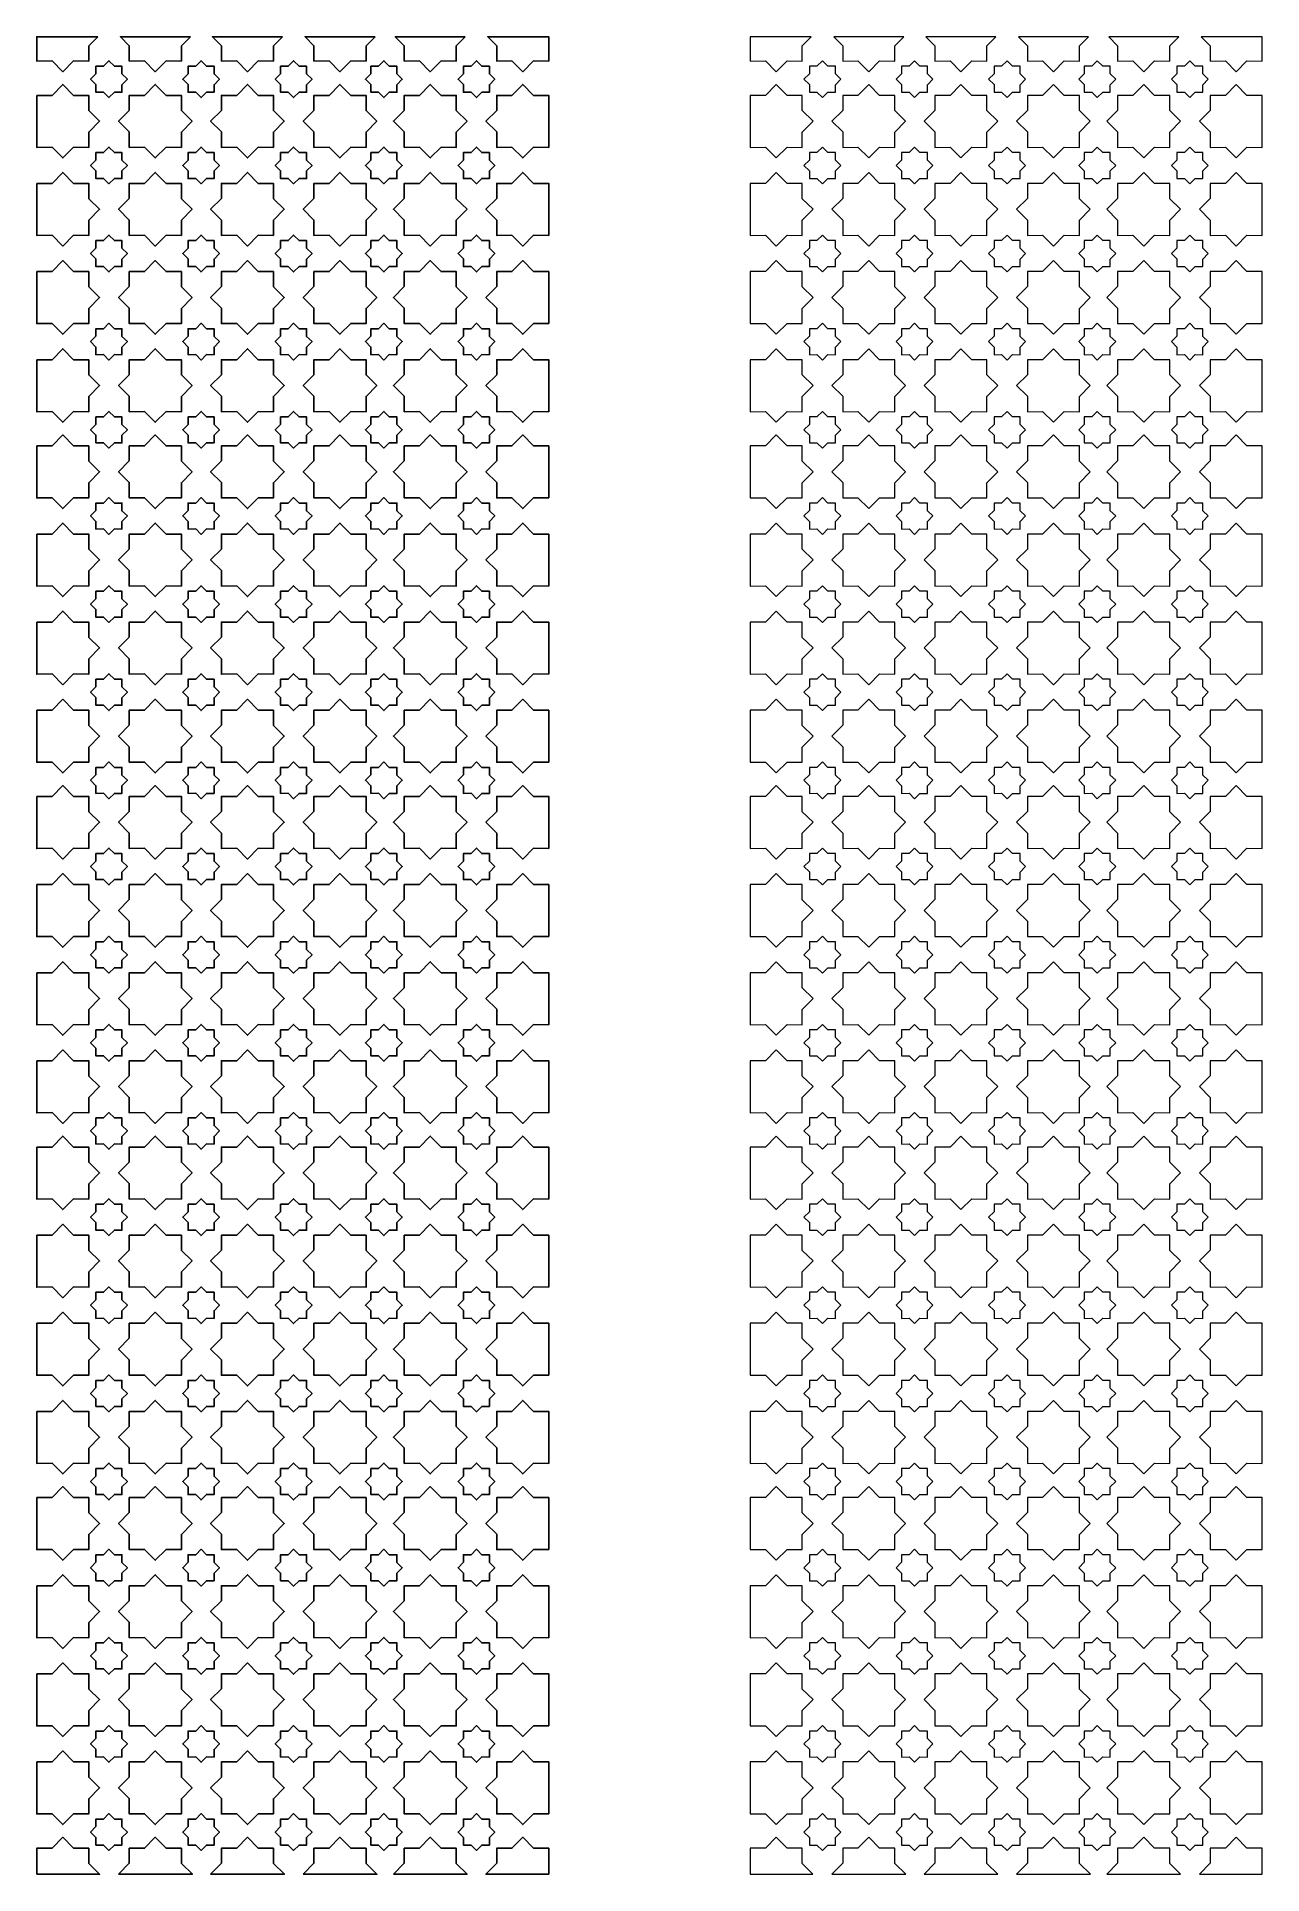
# Model space of a CAD drawing. Header units: centimetres. Extents: x -82 to 82, y -124 to 124.
import ezdxf

# ---------------------------------------------------------------- set-up
doc = ezdxf.new("R2010")
doc.units = ezdxf.units.CM
doc.header["$MEASUREMENT"] = 0
doc.layers.add('layer 1', color=7, linetype='Continuous')

msp = doc.modelspace()

# ---------------------------------------------------------------- linework, layer by layer
at = {"layer": 'layer 1', "color": 175}
for points, knots in [([(-74.20274, 123.61679), (-74.20274, 123.61679), (-75.41179, 122.38492), (-75.41179, 122.38492), (-75.41179, 122.38492), (-75.41179, 122.38492), (-75.41179, 120.33471), (-75.41179, 120.33471), (-75.41179, 120.33471), (-75.41179, 120.33471), (-77.46196, 120.36209), (-77.46196, 120.36209), (-77.46196, 120.36209), (-77.46196, 120.36209), (-78.91178, 118.91232), (-78.91178, 118.91232), (-78.91178, 118.91232), (-78.91178, 118.91232), (-80.36156, 120.3621), (-80.36156, 120.3621), (-80.36156, 120.3621), (-80.36156, 120.3621), (-82.41179, 120.33471), (-82.41179, 120.33471), (-82.41179, 120.33471), (-82.41179, 120.33471), (-82.41179, 123.61704), (-82.41179, 123.61704), (-82.41179, 123.61704), (-82.41179, 123.61704), (-74.20274, 123.61679), (-74.20274, 123.61679)], [0, 0, 0, 0, 0.111111111, 0.111111111, 0.111111111, 0.111111111, 0.222222222, 0.222222222, 0.222222222, 0.222222222, 0.333333333, 0.333333333, 0.333333333, 0.333333333, 0.444444444, 0.444444444, 0.444444444, 0.444444444, 0.555555556, 0.555555556, 0.555555556, 0.555555556, 0.666666667, 0.666666667, 0.666666667, 0.666666667, 0.777777778, 0.777777778, 0.777777778, 0.777777778, 1, 1, 1, 1]), ([(-61.75674, 123.61679), (-61.75674, 123.61679), (-62.96579, 122.38492), (-62.96579, 122.38492), (-62.96579, 122.38492), (-62.96579, 122.38492), (-62.96579, 120.33471), (-62.96579, 120.33471), (-62.96579, 120.33471), (-62.96579, 120.33471), (-65.01596, 120.36209), (-65.01596, 120.36209), (-65.01596, 120.36209), (-65.01596, 120.36209), (-66.46578, 118.91232), (-66.46578, 118.91232), (-66.46578, 118.91232), (-66.46578, 118.91232), (-67.91556, 120.3621), (-67.91556, 120.3621), (-67.91556, 120.3621), (-67.91556, 120.3621), (-69.96579, 120.33471), (-69.96579, 120.33471), (-69.96579, 120.33471), (-69.96579, 120.33471), (-69.96579, 122.41233), (-69.96579, 122.41233), (-69.96579, 122.41233), (-69.96579, 122.41233), (-71.17027, 123.61681), (-71.17027, 123.61681), (-71.17027, 123.61681), (-71.17027, 123.61681), (-61.75674, 123.61679), (-61.75674, 123.61679)], [0, 0, 0, 0, 0.1, 0.1, 0.1, 0.1, 0.2, 0.2, 0.2, 0.2, 0.3, 0.3, 0.3, 0.3, 0.4, 0.4, 0.4, 0.4, 0.5, 0.5, 0.5, 0.5, 0.6, 0.6, 0.6, 0.6, 0.7, 0.7, 0.7, 0.7, 0.8, 0.8, 0.8, 0.8, 1, 1, 1, 1]), ([(-49.36474, 123.61679), (-49.36474, 123.61679), (-50.57379, 122.38492), (-50.57379, 122.38492), (-50.57379, 122.38492), (-50.57379, 122.38492), (-50.57379, 120.33471), (-50.57379, 120.33471), (-50.57379, 120.33471), (-50.57379, 120.33471), (-52.62396, 120.36209), (-52.62396, 120.36209), (-52.62396, 120.36209), (-52.62396, 120.36209), (-54.07378, 118.91232), (-54.07378, 118.91232), (-54.07378, 118.91232), (-54.07378, 118.91232), (-55.52356, 120.3621), (-55.52356, 120.3621), (-55.52356, 120.3621), (-55.52356, 120.3621), (-57.57379, 120.33471), (-57.57379, 120.33471), (-57.57379, 120.33471), (-57.57379, 120.33471), (-57.57379, 122.41233), (-57.57379, 122.41233), (-57.57379, 122.41233), (-57.57379, 122.41233), (-58.77827, 123.61681), (-58.77827, 123.61681), (-58.77827, 123.61681), (-58.77827, 123.61681), (-49.36474, 123.61679), (-49.36474, 123.61679)], [0, 0, 0, 0, 0.1, 0.1, 0.1, 0.1, 0.2, 0.2, 0.2, 0.2, 0.3, 0.3, 0.3, 0.3, 0.4, 0.4, 0.4, 0.4, 0.5, 0.5, 0.5, 0.5, 0.6, 0.6, 0.6, 0.6, 0.7, 0.7, 0.7, 0.7, 0.8, 0.8, 0.8, 0.8, 1, 1, 1, 1]), ([(-36.91875, 123.6168), (-36.91875, 123.6168), (-38.12779, 122.38492), (-38.12779, 122.38492), (-38.12779, 122.38492), (-38.12779, 122.38492), (-38.12779, 120.33471), (-38.12779, 120.33471), (-38.12779, 120.33471), (-38.12779, 120.33471), (-40.17796, 120.36209), (-40.17796, 120.36209), (-40.17796, 120.36209), (-40.17796, 120.36209), (-41.62778, 118.91232), (-41.62778, 118.91232), (-41.62778, 118.91232), (-41.62778, 118.91232), (-43.07756, 120.3621), (-43.07756, 120.3621), (-43.07756, 120.3621), (-43.07756, 120.3621), (-45.12779, 120.33471), (-45.12779, 120.33471), (-45.12779, 120.33471), (-45.12779, 120.33471), (-45.12779, 122.41233), (-45.12779, 122.41233), (-45.12779, 122.41233), (-45.12779, 122.41233), (-46.33227, 123.61681), (-46.33227, 123.61681), (-46.33227, 123.61681), (-46.33227, 123.61681), (-36.91875, 123.6168), (-36.91875, 123.6168)], [0, 0, 0, 0, 0.1, 0.1, 0.1, 0.1, 0.2, 0.2, 0.2, 0.2, 0.3, 0.3, 0.3, 0.3, 0.4, 0.4, 0.4, 0.4, 0.5, 0.5, 0.5, 0.5, 0.6, 0.6, 0.6, 0.6, 0.7, 0.7, 0.7, 0.7, 0.8, 0.8, 0.8, 0.8, 1, 1, 1, 1]), ([(-24.78075, 123.6168), (-24.78075, 123.6168), (-25.98979, 122.38492), (-25.98979, 122.38492), (-25.98979, 122.38492), (-25.98979, 122.38492), (-25.98979, 120.33471), (-25.98979, 120.33471), (-25.98979, 120.33471), (-25.98979, 120.33471), (-28.03996, 120.36209), (-28.03996, 120.36209), (-28.03996, 120.36209), (-28.03996, 120.36209), (-29.48978, 118.91232), (-29.48978, 118.91232), (-29.48978, 118.91232), (-29.48978, 118.91232), (-30.93956, 120.3621), (-30.93956, 120.3621), (-30.93956, 120.3621), (-30.93956, 120.3621), (-32.98979, 120.33471), (-32.98979, 120.33471), (-32.98979, 120.33471), (-32.98979, 120.33471), (-32.98979, 122.41233), (-32.98979, 122.41233), (-32.98979, 122.41233), (-32.98979, 122.41233), (-34.19427, 123.6168), (-34.19427, 123.6168), (-34.19427, 123.6168), (-34.19427, 123.6168), (-24.78075, 123.6168), (-24.78075, 123.6168)], [0, 0, 0, 0, 0.1, 0.1, 0.1, 0.1, 0.2, 0.2, 0.2, 0.2, 0.3, 0.3, 0.3, 0.3, 0.4, 0.4, 0.4, 0.4, 0.5, 0.5, 0.5, 0.5, 0.6, 0.6, 0.6, 0.6, 0.7, 0.7, 0.7, 0.7, 0.8, 0.8, 0.8, 0.8, 1, 1, 1, 1]), ([(-13.54379, 120.33471), (-13.54379, 120.33471), (-15.59396, 120.36209), (-15.59396, 120.36209), (-15.59396, 120.36209), (-15.59396, 120.36209), (-17.04378, 118.91232), (-17.04378, 118.91232), (-17.04378, 118.91232), (-17.04378, 118.91232), (-18.49356, 120.3621), (-18.49356, 120.3621), (-18.49356, 120.3621), (-18.49356, 120.3621), (-20.54379, 120.33471), (-20.54379, 120.33471), (-20.54379, 120.33471), (-20.54379, 120.33471), (-20.54379, 122.41233), (-20.54379, 122.41233), (-20.54379, 122.41233), (-20.54379, 122.41233), (-21.74828, 123.6168), (-21.74828, 123.6168), (-21.74828, 123.6168), (-21.74828, 123.6168), (-13.5442, 123.61612), (-13.5442, 123.61612), (-13.5442, 123.61612), (-13.5442, 123.61612), (-13.54379, 120.33471), (-13.54379, 120.33471)], [0, 0, 0, 0, 0.111111111, 0.111111111, 0.111111111, 0.111111111, 0.222222222, 0.222222222, 0.222222222, 0.222222222, 0.333333333, 0.333333333, 0.333333333, 0.333333333, 0.444444444, 0.444444444, 0.444444444, 0.444444444, 0.555555556, 0.555555556, 0.555555556, 0.555555556, 0.666666667, 0.666666667, 0.666666667, 0.666666667, 0.777777778, 0.777777778, 0.777777778, 0.777777778, 1, 1, 1, 1]), ([(-74.45316, 118.63196), (-74.45316, 118.63196), (-74.45316, 119.64347), (-74.45316, 119.64347), (-74.45316, 119.64347), (-74.45316, 119.64347), (-73.42795, 119.64347), (-73.42795, 119.64347), (-73.42795, 119.64347), (-73.42795, 119.64347), (-72.70307, 120.38206), (-72.70307, 120.38206), (-72.70307, 120.38206), (-72.70307, 120.38206), (-71.97817, 119.64347), (-71.97817, 119.64347), (-71.97817, 119.64347), (-71.97817, 119.64347), (-70.95298, 119.64347), (-70.95298, 119.64347), (-70.95298, 119.64347), (-70.95298, 119.64347), (-70.95298, 118.61828), (-70.95298, 118.61828), (-70.95298, 118.61828), (-70.95298, 118.61828), (-70.22806, 117.90706), (-70.22806, 117.90706), (-70.22806, 117.90706), (-70.22806, 117.90706), (-70.95298, 117.16845), (-70.95298, 117.16845), (-70.95298, 117.16845), (-70.95298, 117.16845), (-70.95298, 116.14329), (-70.95298, 116.14329), (-70.95298, 116.14329), (-70.95298, 116.14329), (-71.97812, 116.15698), (-71.97812, 116.15698), (-71.97812, 116.15698), (-71.97812, 116.15698), (-72.70307, 115.43206), (-72.70307, 115.43206), (-72.70307, 115.43206), (-72.70307, 115.43206), (-73.42799, 116.15699), (-73.42799, 116.15699), (-73.42799, 116.15699), (-73.42799, 116.15699), (-74.45316, 116.14329), (-74.45316, 116.14329), (-74.45316, 116.14329), (-74.45316, 116.14329), (-74.45316, 117.18216), (-74.45316, 117.18216), (-74.45316, 117.18216), (-74.45316, 117.18216), (-75.17806, 117.90706), (-75.17806, 117.90706), (-75.17806, 117.90706), (-75.17806, 117.90706), (-74.45316, 118.63196), (-74.45316, 118.63196)], [0, 0, 0, 0, 0.058823529, 0.058823529, 0.058823529, 0.058823529, 0.117647059, 0.117647059, 0.117647059, 0.117647059, 0.176470588, 0.176470588, 0.176470588, 0.176470588, 0.235294118, 0.235294118, 0.235294118, 0.235294118, 0.294117647, 0.294117647, 0.294117647, 0.294117647, 0.352941176, 0.352941176, 0.352941176, 0.352941176, 0.411764706, 0.411764706, 0.411764706, 0.411764706, 0.470588235, 0.470588235, 0.470588235, 0.470588235, 0.529411765, 0.529411765, 0.529411765, 0.529411765, 0.588235294, 0.588235294, 0.588235294, 0.588235294, 0.647058824, 0.647058824, 0.647058824, 0.647058824, 0.705882353, 0.705882353, 0.705882353, 0.705882353, 0.764705882, 0.764705882, 0.764705882, 0.764705882, 0.823529412, 0.823529412, 0.823529412, 0.823529412, 0.882352941, 0.882352941, 0.882352941, 0.882352941, 1, 1, 1, 1]), ([(-62.06116, 118.63196), (-62.06116, 118.63196), (-62.06116, 119.64347), (-62.06116, 119.64347), (-62.06116, 119.64347), (-62.06116, 119.64347), (-61.03595, 119.64347), (-61.03595, 119.64347), (-61.03595, 119.64347), (-61.03595, 119.64347), (-60.31107, 120.38206), (-60.31107, 120.38206), (-60.31107, 120.38206), (-60.31107, 120.38206), (-59.58617, 119.64347), (-59.58617, 119.64347), (-59.58617, 119.64347), (-59.58617, 119.64347), (-58.56098, 119.64347), (-58.56098, 119.64347), (-58.56098, 119.64347), (-58.56098, 119.64347), (-58.56098, 118.61828), (-58.56098, 118.61828), (-58.56098, 118.61828), (-58.56098, 118.61828), (-57.83606, 117.90706), (-57.83606, 117.90706), (-57.83606, 117.90706), (-57.83606, 117.90706), (-58.56098, 117.16845), (-58.56098, 117.16845), (-58.56098, 117.16845), (-58.56098, 117.16845), (-58.56098, 116.14329), (-58.56098, 116.14329), (-58.56098, 116.14329), (-58.56098, 116.14329), (-59.58612, 116.15698), (-59.58612, 116.15698), (-59.58612, 116.15698), (-59.58612, 116.15698), (-60.31107, 115.43206), (-60.31107, 115.43206), (-60.31107, 115.43206), (-60.31107, 115.43206), (-61.03599, 116.15699), (-61.03599, 116.15699), (-61.03599, 116.15699), (-61.03599, 116.15699), (-62.06116, 116.14329), (-62.06116, 116.14329), (-62.06116, 116.14329), (-62.06116, 116.14329), (-62.06116, 117.18216), (-62.06116, 117.18216), (-62.06116, 117.18216), (-62.06116, 117.18216), (-62.78606, 117.90706), (-62.78606, 117.90706), (-62.78606, 117.90706), (-62.78606, 117.90706), (-62.06116, 118.63196), (-62.06116, 118.63196)], [0, 0, 0, 0, 0.058823529, 0.058823529, 0.058823529, 0.058823529, 0.117647059, 0.117647059, 0.117647059, 0.117647059, 0.176470588, 0.176470588, 0.176470588, 0.176470588, 0.235294118, 0.235294118, 0.235294118, 0.235294118, 0.294117647, 0.294117647, 0.294117647, 0.294117647, 0.352941176, 0.352941176, 0.352941176, 0.352941176, 0.411764706, 0.411764706, 0.411764706, 0.411764706, 0.470588235, 0.470588235, 0.470588235, 0.470588235, 0.529411765, 0.529411765, 0.529411765, 0.529411765, 0.588235294, 0.588235294, 0.588235294, 0.588235294, 0.647058824, 0.647058824, 0.647058824, 0.647058824, 0.705882353, 0.705882353, 0.705882353, 0.705882353, 0.764705882, 0.764705882, 0.764705882, 0.764705882, 0.823529412, 0.823529412, 0.823529412, 0.823529412, 0.882352941, 0.882352941, 0.882352941, 0.882352941, 1, 1, 1, 1]), ([(-49.61516, 118.63196), (-49.61516, 118.63196), (-49.61516, 119.64347), (-49.61516, 119.64347), (-49.61516, 119.64347), (-49.61516, 119.64347), (-48.58995, 119.64347), (-48.58995, 119.64347), (-48.58995, 119.64347), (-48.58995, 119.64347), (-47.86507, 120.38206), (-47.86507, 120.38206), (-47.86507, 120.38206), (-47.86507, 120.38206), (-47.14017, 119.64347), (-47.14017, 119.64347), (-47.14017, 119.64347), (-47.14017, 119.64347), (-46.11498, 119.64347), (-46.11498, 119.64347), (-46.11498, 119.64347), (-46.11498, 119.64347), (-46.11498, 118.61828), (-46.11498, 118.61828), (-46.11498, 118.61828), (-46.11498, 118.61828), (-45.39006, 117.90706), (-45.39006, 117.90706), (-45.39006, 117.90706), (-45.39006, 117.90706), (-46.11498, 117.16845), (-46.11498, 117.16845), (-46.11498, 117.16845), (-46.11498, 117.16845), (-46.11498, 116.14329), (-46.11498, 116.14329), (-46.11498, 116.14329), (-46.11498, 116.14329), (-47.14012, 116.15698), (-47.14012, 116.15698), (-47.14012, 116.15698), (-47.14012, 116.15698), (-47.86507, 115.43206), (-47.86507, 115.43206), (-47.86507, 115.43206), (-47.86507, 115.43206), (-48.58999, 116.15699), (-48.58999, 116.15699), (-48.58999, 116.15699), (-48.58999, 116.15699), (-49.61516, 116.14329), (-49.61516, 116.14329), (-49.61516, 116.14329), (-49.61516, 116.14329), (-49.61516, 117.18216), (-49.61516, 117.18216), (-49.61516, 117.18216), (-49.61516, 117.18216), (-50.34006, 117.90706), (-50.34006, 117.90706), (-50.34006, 117.90706), (-50.34006, 117.90706), (-49.61516, 118.63196), (-49.61516, 118.63196)], [0, 0, 0, 0, 0.058823529, 0.058823529, 0.058823529, 0.058823529, 0.117647059, 0.117647059, 0.117647059, 0.117647059, 0.176470588, 0.176470588, 0.176470588, 0.176470588, 0.235294118, 0.235294118, 0.235294118, 0.235294118, 0.294117647, 0.294117647, 0.294117647, 0.294117647, 0.352941176, 0.352941176, 0.352941176, 0.352941176, 0.411764706, 0.411764706, 0.411764706, 0.411764706, 0.470588235, 0.470588235, 0.470588235, 0.470588235, 0.529411765, 0.529411765, 0.529411765, 0.529411765, 0.588235294, 0.588235294, 0.588235294, 0.588235294, 0.647058824, 0.647058824, 0.647058824, 0.647058824, 0.705882353, 0.705882353, 0.705882353, 0.705882353, 0.764705882, 0.764705882, 0.764705882, 0.764705882, 0.823529412, 0.823529412, 0.823529412, 0.823529412, 0.882352941, 0.882352941, 0.882352941, 0.882352941, 1, 1, 1, 1]), ([(-37.47716, 118.63196), (-37.47716, 118.63196), (-37.47716, 119.64347), (-37.47716, 119.64347), (-37.47716, 119.64347), (-37.47716, 119.64347), (-36.45195, 119.64347), (-36.45195, 119.64347), (-36.45195, 119.64347), (-36.45195, 119.64347), (-35.72707, 120.38206), (-35.72707, 120.38206), (-35.72707, 120.38206), (-35.72707, 120.38206), (-35.00217, 119.64347), (-35.00217, 119.64347), (-35.00217, 119.64347), (-35.00217, 119.64347), (-33.97698, 119.64347), (-33.97698, 119.64347), (-33.97698, 119.64347), (-33.97698, 119.64347), (-33.97698, 118.61828), (-33.97698, 118.61828), (-33.97698, 118.61828), (-33.97698, 118.61828), (-33.25206, 117.90706), (-33.25206, 117.90706), (-33.25206, 117.90706), (-33.25206, 117.90706), (-33.97698, 117.16845), (-33.97698, 117.16845), (-33.97698, 117.16845), (-33.97698, 117.16845), (-33.97698, 116.14329), (-33.97698, 116.14329), (-33.97698, 116.14329), (-33.97698, 116.14329), (-35.00212, 116.15698), (-35.00212, 116.15698), (-35.00212, 116.15698), (-35.00212, 116.15698), (-35.72707, 115.43206), (-35.72707, 115.43206), (-35.72707, 115.43206), (-35.72707, 115.43206), (-36.45199, 116.15699), (-36.45199, 116.15699), (-36.45199, 116.15699), (-36.45199, 116.15699), (-37.47716, 116.14329), (-37.47716, 116.14329), (-37.47716, 116.14329), (-37.47716, 116.14329), (-37.47716, 117.18216), (-37.47716, 117.18216), (-37.47716, 117.18216), (-37.47716, 117.18216), (-38.20206, 117.90706), (-38.20206, 117.90706), (-38.20206, 117.90706), (-38.20206, 117.90706), (-37.47716, 118.63196), (-37.47716, 118.63196)], [0, 0, 0, 0, 0.058823529, 0.058823529, 0.058823529, 0.058823529, 0.117647059, 0.117647059, 0.117647059, 0.117647059, 0.176470588, 0.176470588, 0.176470588, 0.176470588, 0.235294118, 0.235294118, 0.235294118, 0.235294118, 0.294117647, 0.294117647, 0.294117647, 0.294117647, 0.352941176, 0.352941176, 0.352941176, 0.352941176, 0.411764706, 0.411764706, 0.411764706, 0.411764706, 0.470588235, 0.470588235, 0.470588235, 0.470588235, 0.529411765, 0.529411765, 0.529411765, 0.529411765, 0.588235294, 0.588235294, 0.588235294, 0.588235294, 0.647058824, 0.647058824, 0.647058824, 0.647058824, 0.705882353, 0.705882353, 0.705882353, 0.705882353, 0.764705882, 0.764705882, 0.764705882, 0.764705882, 0.823529412, 0.823529412, 0.823529412, 0.823529412, 0.882352941, 0.882352941, 0.882352941, 0.882352941, 1, 1, 1, 1]), ([(-25.03116, 118.63196), (-25.03116, 118.63196), (-25.03116, 119.64347), (-25.03116, 119.64347), (-25.03116, 119.64347), (-25.03116, 119.64347), (-24.00595, 119.64347), (-24.00595, 119.64347), (-24.00595, 119.64347), (-24.00595, 119.64347), (-23.28107, 120.38206), (-23.28107, 120.38206), (-23.28107, 120.38206), (-23.28107, 120.38206), (-22.55617, 119.64347), (-22.55617, 119.64347), (-22.55617, 119.64347), (-22.55617, 119.64347), (-21.53098, 119.64347), (-21.53098, 119.64347), (-21.53098, 119.64347), (-21.53098, 119.64347), (-21.53098, 118.61828), (-21.53098, 118.61828), (-21.53098, 118.61828), (-21.53098, 118.61828), (-20.80606, 117.90706), (-20.80606, 117.90706), (-20.80606, 117.90706), (-20.80606, 117.90706), (-21.53098, 117.16845), (-21.53098, 117.16845), (-21.53098, 117.16845), (-21.53098, 117.16845), (-21.53098, 116.14329), (-21.53098, 116.14329), (-21.53098, 116.14329), (-21.53098, 116.14329), (-22.55612, 116.15698), (-22.55612, 116.15698), (-22.55612, 116.15698), (-22.55612, 116.15698), (-23.28107, 115.43206), (-23.28107, 115.43206), (-23.28107, 115.43206), (-23.28107, 115.43206), (-24.00599, 116.15699), (-24.00599, 116.15699), (-24.00599, 116.15699), (-24.00599, 116.15699), (-25.03116, 116.14329), (-25.03116, 116.14329), (-25.03116, 116.14329), (-25.03116, 116.14329), (-25.03116, 117.18216), (-25.03116, 117.18216), (-25.03116, 117.18216), (-25.03116, 117.18216), (-25.75606, 117.90706), (-25.75606, 117.90706), (-25.75606, 117.90706), (-25.75606, 117.90706), (-25.03116, 118.63196), (-25.03116, 118.63196)], [0, 0, 0, 0, 0.058823529, 0.058823529, 0.058823529, 0.058823529, 0.117647059, 0.117647059, 0.117647059, 0.117647059, 0.176470588, 0.176470588, 0.176470588, 0.176470588, 0.235294118, 0.235294118, 0.235294118, 0.235294118, 0.294117647, 0.294117647, 0.294117647, 0.294117647, 0.352941176, 0.352941176, 0.352941176, 0.352941176, 0.411764706, 0.411764706, 0.411764706, 0.411764706, 0.470588235, 0.470588235, 0.470588235, 0.470588235, 0.529411765, 0.529411765, 0.529411765, 0.529411765, 0.588235294, 0.588235294, 0.588235294, 0.588235294, 0.647058824, 0.647058824, 0.647058824, 0.647058824, 0.705882353, 0.705882353, 0.705882353, 0.705882353, 0.764705882, 0.764705882, 0.764705882, 0.764705882, 0.823529412, 0.823529412, 0.823529412, 0.823529412, 0.882352941, 0.882352941, 0.882352941, 0.882352941, 1, 1, 1, 1]), ([(-82.41179, 115.73301), (-82.41179, 115.73301), (-80.36148, 115.73301), (-80.36148, 115.73301), (-80.36148, 115.73301), (-80.36148, 115.73301), (-78.91178, 117.21011), (-78.91178, 117.21011), (-78.91178, 117.21011), (-78.91178, 117.21011), (-77.46207, 115.73301), (-77.46207, 115.73301), (-77.46207, 115.73301), (-77.46207, 115.73301), (-75.41179, 115.73301), (-75.41179, 115.73301), (-75.41179, 115.73301), (-75.41179, 115.73301), (-75.41179, 113.68273), (-75.41179, 113.68273), (-75.41179, 113.68273), (-75.41179, 113.68273), (-73.96203, 112.26036), (-73.96203, 112.26036), (-73.96203, 112.26036), (-73.96203, 112.26036), (-75.41179, 110.78322), (-75.41179, 110.78322), (-75.41179, 110.78322), (-75.41179, 110.78322), (-75.41179, 108.73301), (-75.41179, 108.73301), (-75.41179, 108.73301), (-75.41179, 108.73301), (-77.46196, 108.76039), (-77.46196, 108.76039), (-77.46196, 108.76039), (-77.46196, 108.76039), (-78.91178, 107.31062), (-78.91178, 107.31062), (-78.91178, 107.31062), (-78.91178, 107.31062), (-80.36156, 108.7604), (-80.36156, 108.7604), (-80.36156, 108.7604), (-80.36156, 108.7604), (-82.41179, 108.73301), (-82.41179, 108.73301), (-82.41179, 108.73301), (-82.41179, 111.06634), (-82.41178, 113.39968), (-82.41179, 115.73301)], [0, 0, 0, 0, 0.071428571, 0.071428571, 0.071428571, 0.071428571, 0.142857143, 0.142857143, 0.142857143, 0.142857143, 0.214285714, 0.214285714, 0.214285714, 0.214285714, 0.285714286, 0.285714286, 0.285714286, 0.285714286, 0.357142857, 0.357142857, 0.357142857, 0.357142857, 0.428571429, 0.428571429, 0.428571429, 0.428571429, 0.5, 0.5, 0.5, 0.5, 0.571428571, 0.571428571, 0.571428571, 0.571428571, 0.642857143, 0.642857143, 0.642857143, 0.642857143, 0.714285714, 0.714285714, 0.714285714, 0.714285714, 0.785714286, 0.785714286, 0.785714286, 0.785714286, 0.857142857, 0.857142857, 0.857142857, 0.857142857, 1, 1, 1, 1]), ([(-69.96578, 113.71009), (-69.96578, 113.71009), (-69.96579, 115.73301), (-69.96579, 115.73301), (-69.96579, 115.73301), (-69.96579, 115.73301), (-67.91548, 115.73301), (-67.91548, 115.73301), (-67.91548, 115.73301), (-67.91548, 115.73301), (-66.46578, 117.21011), (-66.46578, 117.21011), (-66.46578, 117.21011), (-66.46578, 117.21011), (-65.01607, 115.73301), (-65.01607, 115.73301), (-65.01607, 115.73301), (-65.01607, 115.73301), (-62.96579, 115.73301), (-62.96579, 115.73301), (-62.96579, 115.73301), (-62.96579, 115.73301), (-62.96579, 113.68273), (-62.96579, 113.68273), (-62.96579, 113.68273), (-62.96579, 113.68273), (-61.51603, 112.26036), (-61.51603, 112.26036), (-61.51603, 112.26036), (-61.51603, 112.26036), (-62.96579, 110.78322), (-62.96579, 110.78322), (-62.96579, 110.78322), (-62.96579, 110.78322), (-62.96579, 108.73301), (-62.96579, 108.73301), (-62.96579, 108.73301), (-62.96579, 108.73301), (-65.01596, 108.76039), (-65.01596, 108.76039), (-65.01596, 108.76039), (-65.01596, 108.76039), (-66.46578, 107.31062), (-66.46578, 107.31062), (-66.46578, 107.31062), (-66.46578, 107.31062), (-67.91556, 108.7604), (-67.91556, 108.7604), (-67.91556, 108.7604), (-67.91556, 108.7604), (-69.96579, 108.73301), (-69.96579, 108.73301), (-69.96579, 108.73301), (-69.96579, 108.73301), (-69.96579, 110.81063), (-69.96579, 110.81063), (-69.96579, 110.81063), (-69.96579, 110.81063), (-71.41552, 112.26036), (-71.41552, 112.26036), (-71.41552, 112.26036), (-71.41552, 112.26036), (-69.96578, 113.71009), (-69.96578, 113.71009)], [0, 0, 0, 0, 0.058823529, 0.058823529, 0.058823529, 0.058823529, 0.117647059, 0.117647059, 0.117647059, 0.117647059, 0.176470588, 0.176470588, 0.176470588, 0.176470588, 0.235294118, 0.235294118, 0.235294118, 0.235294118, 0.294117647, 0.294117647, 0.294117647, 0.294117647, 0.352941176, 0.352941176, 0.352941176, 0.352941176, 0.411764706, 0.411764706, 0.411764706, 0.411764706, 0.470588235, 0.470588235, 0.470588235, 0.470588235, 0.529411765, 0.529411765, 0.529411765, 0.529411765, 0.588235294, 0.588235294, 0.588235294, 0.588235294, 0.647058824, 0.647058824, 0.647058824, 0.647058824, 0.705882353, 0.705882353, 0.705882353, 0.705882353, 0.764705882, 0.764705882, 0.764705882, 0.764705882, 0.823529412, 0.823529412, 0.823529412, 0.823529412, 0.882352941, 0.882352941, 0.882352941, 0.882352941, 1, 1, 1, 1]), ([(-57.57378, 113.71009), (-57.57378, 113.71009), (-57.57379, 115.73301), (-57.57379, 115.73301), (-57.57379, 115.73301), (-57.57379, 115.73301), (-55.52348, 115.73301), (-55.52348, 115.73301), (-55.52348, 115.73301), (-55.52348, 115.73301), (-54.07378, 117.21011), (-54.07378, 117.21011), (-54.07378, 117.21011), (-54.07378, 117.21011), (-52.62407, 115.73301), (-52.62407, 115.73301), (-52.62407, 115.73301), (-52.62407, 115.73301), (-50.57379, 115.73301), (-50.57379, 115.73301), (-50.57379, 115.73301), (-50.57379, 115.73301), (-50.57379, 113.68273), (-50.57379, 113.68273), (-50.57379, 113.68273), (-50.57379, 113.68273), (-49.12403, 112.26036), (-49.12403, 112.26036), (-49.12403, 112.26036), (-49.12403, 112.26036), (-50.57379, 110.78322), (-50.57379, 110.78322), (-50.57379, 110.78322), (-50.57379, 110.78322), (-50.57379, 108.73301), (-50.57379, 108.73301), (-50.57379, 108.73301), (-50.57379, 108.73301), (-52.62396, 108.76039), (-52.62396, 108.76039), (-52.62396, 108.76039), (-52.62396, 108.76039), (-54.07378, 107.31062), (-54.07378, 107.31062), (-54.07378, 107.31062), (-54.07378, 107.31062), (-55.52356, 108.7604), (-55.52356, 108.7604), (-55.52356, 108.7604), (-55.52356, 108.7604), (-57.57379, 108.73301), (-57.57379, 108.73301), (-57.57379, 108.73301), (-57.57379, 108.73301), (-57.57379, 110.81063), (-57.57379, 110.81063), (-57.57379, 110.81063), (-57.57379, 110.81063), (-59.02352, 112.26036), (-59.02352, 112.26036), (-59.02352, 112.26036), (-59.02352, 112.26036), (-57.57378, 113.71009), (-57.57378, 113.71009)], [0, 0, 0, 0, 0.058823529, 0.058823529, 0.058823529, 0.058823529, 0.117647059, 0.117647059, 0.117647059, 0.117647059, 0.176470588, 0.176470588, 0.176470588, 0.176470588, 0.235294118, 0.235294118, 0.235294118, 0.235294118, 0.294117647, 0.294117647, 0.294117647, 0.294117647, 0.352941176, 0.352941176, 0.352941176, 0.352941176, 0.411764706, 0.411764706, 0.411764706, 0.411764706, 0.470588235, 0.470588235, 0.470588235, 0.470588235, 0.529411765, 0.529411765, 0.529411765, 0.529411765, 0.588235294, 0.588235294, 0.588235294, 0.588235294, 0.647058824, 0.647058824, 0.647058824, 0.647058824, 0.705882353, 0.705882353, 0.705882353, 0.705882353, 0.764705882, 0.764705882, 0.764705882, 0.764705882, 0.823529412, 0.823529412, 0.823529412, 0.823529412, 0.882352941, 0.882352941, 0.882352941, 0.882352941, 1, 1, 1, 1]), ([(-45.12778, 113.71009), (-45.12778, 113.71009), (-45.12779, 115.73301), (-45.12779, 115.73301), (-45.12779, 115.73301), (-45.12779, 115.73301), (-43.07748, 115.73301), (-43.07748, 115.73301), (-43.07748, 115.73301), (-43.07748, 115.73301), (-41.62778, 117.21011), (-41.62778, 117.21011), (-41.62778, 117.21011), (-41.62778, 117.21011), (-40.17807, 115.73301), (-40.17807, 115.73301), (-40.17807, 115.73301), (-40.17807, 115.73301), (-38.12779, 115.73301), (-38.12779, 115.73301), (-38.12779, 115.73301), (-38.12779, 115.73301), (-38.12779, 113.68273), (-38.12779, 113.68273), (-38.12779, 113.68273), (-38.12779, 113.68273), (-36.67803, 112.26036), (-36.67803, 112.26036), (-36.67803, 112.26036), (-36.67803, 112.26036), (-38.12779, 110.78322), (-38.12779, 110.78322), (-38.12779, 110.78322), (-38.12779, 110.78322), (-38.12779, 108.73301), (-38.12779, 108.73301), (-38.12779, 108.73301), (-38.12779, 108.73301), (-40.17796, 108.76039), (-40.17796, 108.76039), (-40.17796, 108.76039), (-40.17796, 108.76039), (-41.62778, 107.31062), (-41.62778, 107.31062), (-41.62778, 107.31062), (-41.62778, 107.31062), (-43.07756, 108.7604), (-43.07756, 108.7604), (-43.07756, 108.7604), (-43.07756, 108.7604), (-45.12779, 108.73301), (-45.12779, 108.73301), (-45.12779, 108.73301), (-45.12779, 108.73301), (-45.12779, 110.81063), (-45.12779, 110.81063), (-45.12779, 110.81063), (-45.12779, 110.81063), (-46.57752, 112.26036), (-46.57752, 112.26036), (-46.57752, 112.26036), (-46.57752, 112.26036), (-45.12778, 113.71009), (-45.12778, 113.71009)], [0, 0, 0, 0, 0.058823529, 0.058823529, 0.058823529, 0.058823529, 0.117647059, 0.117647059, 0.117647059, 0.117647059, 0.176470588, 0.176470588, 0.176470588, 0.176470588, 0.235294118, 0.235294118, 0.235294118, 0.235294118, 0.294117647, 0.294117647, 0.294117647, 0.294117647, 0.352941176, 0.352941176, 0.352941176, 0.352941176, 0.411764706, 0.411764706, 0.411764706, 0.411764706, 0.470588235, 0.470588235, 0.470588235, 0.470588235, 0.529411765, 0.529411765, 0.529411765, 0.529411765, 0.588235294, 0.588235294, 0.588235294, 0.588235294, 0.647058824, 0.647058824, 0.647058824, 0.647058824, 0.705882353, 0.705882353, 0.705882353, 0.705882353, 0.764705882, 0.764705882, 0.764705882, 0.764705882, 0.823529412, 0.823529412, 0.823529412, 0.823529412, 0.882352941, 0.882352941, 0.882352941, 0.882352941, 1, 1, 1, 1]), ([(-32.98978, 113.71009), (-32.98978, 113.71009), (-32.98979, 115.73301), (-32.98979, 115.73301), (-32.98979, 115.73301), (-32.98979, 115.73301), (-30.93948, 115.73301), (-30.93948, 115.73301), (-30.93948, 115.73301), (-30.93948, 115.73301), (-29.48978, 117.21011), (-29.48978, 117.21011), (-29.48978, 117.21011), (-29.48978, 117.21011), (-28.04007, 115.73301), (-28.04007, 115.73301), (-28.04007, 115.73301), (-28.04007, 115.73301), (-25.98979, 115.73301), (-25.98979, 115.73301), (-25.98979, 115.73301), (-25.98979, 115.73301), (-25.98979, 113.68273), (-25.98979, 113.68273), (-25.98979, 113.68273), (-25.98979, 113.68273), (-24.54003, 112.26036), (-24.54003, 112.26036), (-24.54003, 112.26036), (-24.54003, 112.26036), (-25.98979, 110.78322), (-25.98979, 110.78322), (-25.98979, 110.78322), (-25.98979, 110.78322), (-25.98979, 108.73301), (-25.98979, 108.73301), (-25.98979, 108.73301), (-25.98979, 108.73301), (-28.03996, 108.76039), (-28.03996, 108.76039), (-28.03996, 108.76039), (-28.03996, 108.76039), (-29.48978, 107.31062), (-29.48978, 107.31062), (-29.48978, 107.31062), (-29.48978, 107.31062), (-30.93956, 108.7604), (-30.93956, 108.7604), (-30.93956, 108.7604), (-30.93956, 108.7604), (-32.98979, 108.73301), (-32.98979, 108.73301), (-32.98979, 108.73301), (-32.98979, 108.73301), (-32.98979, 110.81063), (-32.98979, 110.81063), (-32.98979, 110.81063), (-32.98979, 110.81063), (-34.43952, 112.26036), (-34.43952, 112.26036), (-34.43952, 112.26036), (-34.43952, 112.26036), (-32.98978, 113.71009), (-32.98978, 113.71009)], [0, 0, 0, 0, 0.058823529, 0.058823529, 0.058823529, 0.058823529, 0.117647059, 0.117647059, 0.117647059, 0.117647059, 0.176470588, 0.176470588, 0.176470588, 0.176470588, 0.235294118, 0.235294118, 0.235294118, 0.235294118, 0.294117647, 0.294117647, 0.294117647, 0.294117647, 0.352941176, 0.352941176, 0.352941176, 0.352941176, 0.411764706, 0.411764706, 0.411764706, 0.411764706, 0.470588235, 0.470588235, 0.470588235, 0.470588235, 0.529411765, 0.529411765, 0.529411765, 0.529411765, 0.588235294, 0.588235294, 0.588235294, 0.588235294, 0.647058824, 0.647058824, 0.647058824, 0.647058824, 0.705882353, 0.705882353, 0.705882353, 0.705882353, 0.764705882, 0.764705882, 0.764705882, 0.764705882, 0.823529412, 0.823529412, 0.823529412, 0.823529412, 0.882352941, 0.882352941, 0.882352941, 0.882352941, 1, 1, 1, 1]), ([(-13.54379, 108.73301), (-13.54379, 108.73301), (-15.59396, 108.76039), (-15.59396, 108.76039), (-15.59396, 108.76039), (-15.59396, 108.76039), (-17.04378, 107.31062), (-17.04378, 107.31062), (-17.04378, 107.31062), (-17.04378, 107.31062), (-18.49356, 108.7604), (-18.49356, 108.7604), (-18.49356, 108.7604), (-18.49356, 108.7604), (-20.54379, 108.73301), (-20.54379, 108.73301), (-20.54379, 108.73301), (-20.54379, 108.73301), (-20.54379, 110.81063), (-20.54379, 110.81063), (-20.54379, 110.81063), (-20.54379, 110.81063), (-21.99352, 112.26036), (-21.99352, 112.26036), (-21.99352, 112.26036), (-21.99352, 112.26036), (-20.54378, 113.71009), (-20.54378, 113.71009), (-20.54378, 113.71009), (-20.54378, 113.71009), (-20.54379, 115.73301), (-20.54379, 115.73301), (-20.54379, 115.73301), (-20.54379, 115.73301), (-18.49348, 115.73301), (-18.49348, 115.73301), (-18.49348, 115.73301), (-18.49348, 115.73301), (-17.04378, 117.21011), (-17.04378, 117.21011), (-17.04378, 117.21011), (-17.04378, 117.21011), (-15.59407, 115.73301), (-15.59407, 115.73301), (-15.59407, 115.73301), (-15.59407, 115.73301), (-13.54379, 115.73301), (-13.54379, 115.73301), (-13.54379, 115.73301), (-13.54379, 115.73301), (-13.54379, 108.73301), (-13.54379, 108.73301)], [0, 0, 0, 0, 0.071428571, 0.071428571, 0.071428571, 0.071428571, 0.142857143, 0.142857143, 0.142857143, 0.142857143, 0.214285714, 0.214285714, 0.214285714, 0.214285714, 0.285714286, 0.285714286, 0.285714286, 0.285714286, 0.357142857, 0.357142857, 0.357142857, 0.357142857, 0.428571429, 0.428571429, 0.428571429, 0.428571429, 0.5, 0.5, 0.5, 0.5, 0.571428571, 0.571428571, 0.571428571, 0.571428571, 0.642857143, 0.642857143, 0.642857143, 0.642857143, 0.714285714, 0.714285714, 0.714285714, 0.714285714, 0.785714286, 0.785714286, 0.785714286, 0.785714286, 0.857142857, 0.857142857, 0.857142857, 0.857142857, 1, 1, 1, 1]), ([(-74.45316, 107.03026), (-74.45316, 107.03026), (-74.45316, 108.04177), (-74.45316, 108.04177), (-74.45316, 108.04177), (-74.45316, 108.04177), (-73.42795, 108.04177), (-73.42795, 108.04177), (-73.42795, 108.04177), (-73.42795, 108.04177), (-72.70307, 108.78036), (-72.70307, 108.78036), (-72.70307, 108.78036), (-72.70307, 108.78036), (-71.97817, 108.04177), (-71.97817, 108.04177), (-71.97817, 108.04177), (-71.97817, 108.04177), (-70.95298, 108.04177), (-70.95298, 108.04177), (-70.95298, 108.04177), (-70.95298, 108.04177), (-70.95298, 107.01658), (-70.95298, 107.01658), (-70.95298, 107.01658), (-70.95298, 107.01658), (-70.22806, 106.30536), (-70.22806, 106.30536), (-70.22806, 106.30536), (-70.22806, 106.30536), (-70.95298, 105.56675), (-70.95298, 105.56675), (-70.95298, 105.56675), (-70.95298, 105.56675), (-70.95298, 104.54159), (-70.95298, 104.54159), (-70.95298, 104.54159), (-70.95298, 104.54159), (-71.97812, 104.55528), (-71.97812, 104.55528), (-71.97812, 104.55528), (-71.97812, 104.55528), (-72.70307, 103.83036), (-72.70307, 103.83036), (-72.70307, 103.83036), (-72.70307, 103.83036), (-73.42799, 104.55529), (-73.42799, 104.55529), (-73.42799, 104.55529), (-73.42799, 104.55529), (-74.45316, 104.54159), (-74.45316, 104.54159), (-74.45316, 104.54159), (-74.45316, 104.54159), (-74.45316, 105.58046), (-74.45316, 105.58046), (-74.45316, 105.58046), (-74.45316, 105.58046), (-75.17806, 106.30536), (-75.17806, 106.30536), (-75.17806, 106.30536), (-75.17806, 106.30536), (-74.45316, 107.03026), (-74.45316, 107.03026)], [0, 0, 0, 0, 0.058823529, 0.058823529, 0.058823529, 0.058823529, 0.117647059, 0.117647059, 0.117647059, 0.117647059, 0.176470588, 0.176470588, 0.176470588, 0.176470588, 0.235294118, 0.235294118, 0.235294118, 0.235294118, 0.294117647, 0.294117647, 0.294117647, 0.294117647, 0.352941176, 0.352941176, 0.352941176, 0.352941176, 0.411764706, 0.411764706, 0.411764706, 0.411764706, 0.470588235, 0.470588235, 0.470588235, 0.470588235, 0.529411765, 0.529411765, 0.529411765, 0.529411765, 0.588235294, 0.588235294, 0.588235294, 0.588235294, 0.647058824, 0.647058824, 0.647058824, 0.647058824, 0.705882353, 0.705882353, 0.705882353, 0.705882353, 0.764705882, 0.764705882, 0.764705882, 0.764705882, 0.823529412, 0.823529412, 0.823529412, 0.823529412, 0.882352941, 0.882352941, 0.882352941, 0.882352941, 1, 1, 1, 1]), ([(-62.06116, 107.03026), (-62.06116, 107.03026), (-62.06116, 108.04177), (-62.06116, 108.04177), (-62.06116, 108.04177), (-62.06116, 108.04177), (-61.03595, 108.04177), (-61.03595, 108.04177), (-61.03595, 108.04177), (-61.03595, 108.04177), (-60.31107, 108.78036), (-60.31107, 108.78036), (-60.31107, 108.78036), (-60.31107, 108.78036), (-59.58617, 108.04177), (-59.58617, 108.04177), (-59.58617, 108.04177), (-59.58617, 108.04177), (-58.56098, 108.04177), (-58.56098, 108.04177), (-58.56098, 108.04177), (-58.56098, 108.04177), (-58.56098, 107.01658), (-58.56098, 107.01658), (-58.56098, 107.01658), (-58.56098, 107.01658), (-57.83606, 106.30536), (-57.83606, 106.30536), (-57.83606, 106.30536), (-57.83606, 106.30536), (-58.56098, 105.56675), (-58.56098, 105.56675), (-58.56098, 105.56675), (-58.56098, 105.56675), (-58.56098, 104.54159), (-58.56098, 104.54159), (-58.56098, 104.54159), (-58.56098, 104.54159), (-59.58612, 104.55528), (-59.58612, 104.55528), (-59.58612, 104.55528), (-59.58612, 104.55528), (-60.31107, 103.83036), (-60.31107, 103.83036), (-60.31107, 103.83036), (-60.31107, 103.83036), (-61.03599, 104.55529), (-61.03599, 104.55529), (-61.03599, 104.55529), (-61.03599, 104.55529), (-62.06116, 104.54159), (-62.06116, 104.54159), (-62.06116, 104.54159), (-62.06116, 104.54159), (-62.06116, 105.58046), (-62.06116, 105.58046), (-62.06116, 105.58046), (-62.06116, 105.58046), (-62.78606, 106.30536), (-62.78606, 106.30536), (-62.78606, 106.30536), (-62.78606, 106.30536), (-62.06116, 107.03026), (-62.06116, 107.03026)], [0, 0, 0, 0, 0.058823529, 0.058823529, 0.058823529, 0.058823529, 0.117647059, 0.117647059, 0.117647059, 0.117647059, 0.176470588, 0.176470588, 0.176470588, 0.176470588, 0.235294118, 0.235294118, 0.235294118, 0.235294118, 0.294117647, 0.294117647, 0.294117647, 0.294117647, 0.352941176, 0.352941176, 0.352941176, 0.352941176, 0.411764706, 0.411764706, 0.411764706, 0.411764706, 0.470588235, 0.470588235, 0.470588235, 0.470588235, 0.529411765, 0.529411765, 0.529411765, 0.529411765, 0.588235294, 0.588235294, 0.588235294, 0.588235294, 0.647058824, 0.647058824, 0.647058824, 0.647058824, 0.705882353, 0.705882353, 0.705882353, 0.705882353, 0.764705882, 0.764705882, 0.764705882, 0.764705882, 0.823529412, 0.823529412, 0.823529412, 0.823529412, 0.882352941, 0.882352941, 0.882352941, 0.882352941, 1, 1, 1, 1]), ([(-49.61516, 107.03026), (-49.61516, 107.03026), (-49.61516, 108.04177), (-49.61516, 108.04177), (-49.61516, 108.04177), (-49.61516, 108.04177), (-48.58995, 108.04177), (-48.58995, 108.04177), (-48.58995, 108.04177), (-48.58995, 108.04177), (-47.86507, 108.78036), (-47.86507, 108.78036), (-47.86507, 108.78036), (-47.86507, 108.78036), (-47.14017, 108.04177), (-47.14017, 108.04177), (-47.14017, 108.04177), (-47.14017, 108.04177), (-46.11498, 108.04177), (-46.11498, 108.04177), (-46.11498, 108.04177), (-46.11498, 108.04177), (-46.11498, 107.01658), (-46.11498, 107.01658), (-46.11498, 107.01658), (-46.11498, 107.01658), (-45.39006, 106.30536), (-45.39006, 106.30536), (-45.39006, 106.30536), (-45.39006, 106.30536), (-46.11498, 105.56675), (-46.11498, 105.56675), (-46.11498, 105.56675), (-46.11498, 105.56675), (-46.11498, 104.54159), (-46.11498, 104.54159), (-46.11498, 104.54159), (-46.11498, 104.54159), (-47.14012, 104.55528), (-47.14012, 104.55528), (-47.14012, 104.55528), (-47.14012, 104.55528), (-47.86507, 103.83036), (-47.86507, 103.83036), (-47.86507, 103.83036), (-47.86507, 103.83036), (-48.58999, 104.55529), (-48.58999, 104.55529), (-48.58999, 104.55529), (-48.58999, 104.55529), (-49.61516, 104.54159), (-49.61516, 104.54159), (-49.61516, 104.54159), (-49.61516, 104.54159), (-49.61516, 105.58046), (-49.61516, 105.58046), (-49.61516, 105.58046), (-49.61516, 105.58046), (-50.34006, 106.30536), (-50.34006, 106.30536), (-50.34006, 106.30536), (-50.34006, 106.30536), (-49.61516, 107.03026), (-49.61516, 107.03026)], [0, 0, 0, 0, 0.058823529, 0.058823529, 0.058823529, 0.058823529, 0.117647059, 0.117647059, 0.117647059, 0.117647059, 0.176470588, 0.176470588, 0.176470588, 0.176470588, 0.235294118, 0.235294118, 0.235294118, 0.235294118, 0.294117647, 0.294117647, 0.294117647, 0.294117647, 0.352941176, 0.352941176, 0.352941176, 0.352941176, 0.411764706, 0.411764706, 0.411764706, 0.411764706, 0.470588235, 0.470588235, 0.470588235, 0.470588235, 0.529411765, 0.529411765, 0.529411765, 0.529411765, 0.588235294, 0.588235294, 0.588235294, 0.588235294, 0.647058824, 0.647058824, 0.647058824, 0.647058824, 0.705882353, 0.705882353, 0.705882353, 0.705882353, 0.764705882, 0.764705882, 0.764705882, 0.764705882, 0.823529412, 0.823529412, 0.823529412, 0.823529412, 0.882352941, 0.882352941, 0.882352941, 0.882352941, 1, 1, 1, 1]), ([(-37.47716, 107.03026), (-37.47716, 107.03026), (-37.47716, 108.04177), (-37.47716, 108.04177), (-37.47716, 108.04177), (-37.47716, 108.04177), (-36.45195, 108.04177), (-36.45195, 108.04177), (-36.45195, 108.04177), (-36.45195, 108.04177), (-35.72707, 108.78036), (-35.72707, 108.78036), (-35.72707, 108.78036), (-35.72707, 108.78036), (-35.00217, 108.04177), (-35.00217, 108.04177), (-35.00217, 108.04177), (-35.00217, 108.04177), (-33.97698, 108.04177), (-33.97698, 108.04177), (-33.97698, 108.04177), (-33.97698, 108.04177), (-33.97698, 107.01658), (-33.97698, 107.01658), (-33.97698, 107.01658), (-33.97698, 107.01658), (-33.25206, 106.30536), (-33.25206, 106.30536), (-33.25206, 106.30536), (-33.25206, 106.30536), (-33.97698, 105.56675), (-33.97698, 105.56675), (-33.97698, 105.56675), (-33.97698, 105.56675), (-33.97698, 104.54159), (-33.97698, 104.54159), (-33.97698, 104.54159), (-33.97698, 104.54159), (-35.00212, 104.55528), (-35.00212, 104.55528), (-35.00212, 104.55528), (-35.00212, 104.55528), (-35.72707, 103.83036), (-35.72707, 103.83036), (-35.72707, 103.83036), (-35.72707, 103.83036), (-36.45199, 104.55529), (-36.45199, 104.55529), (-36.45199, 104.55529), (-36.45199, 104.55529), (-37.47716, 104.54159), (-37.47716, 104.54159), (-37.47716, 104.54159), (-37.47716, 104.54159), (-37.47716, 105.58046), (-37.47716, 105.58046), (-37.47716, 105.58046), (-37.47716, 105.58046), (-38.20206, 106.30536), (-38.20206, 106.30536), (-38.20206, 106.30536), (-38.20206, 106.30536), (-37.47716, 107.03026), (-37.47716, 107.03026)], [0, 0, 0, 0, 0.058823529, 0.058823529, 0.058823529, 0.058823529, 0.117647059, 0.117647059, 0.117647059, 0.117647059, 0.176470588, 0.176470588, 0.176470588, 0.176470588, 0.235294118, 0.235294118, 0.235294118, 0.235294118, 0.294117647, 0.294117647, 0.294117647, 0.294117647, 0.352941176, 0.352941176, 0.352941176, 0.352941176, 0.411764706, 0.411764706, 0.411764706, 0.411764706, 0.470588235, 0.470588235, 0.470588235, 0.470588235, 0.529411765, 0.529411765, 0.529411765, 0.529411765, 0.588235294, 0.588235294, 0.588235294, 0.588235294, 0.647058824, 0.647058824, 0.647058824, 0.647058824, 0.705882353, 0.705882353, 0.705882353, 0.705882353, 0.764705882, 0.764705882, 0.764705882, 0.764705882, 0.823529412, 0.823529412, 0.823529412, 0.823529412, 0.882352941, 0.882352941, 0.882352941, 0.882352941, 1, 1, 1, 1]), ([(-25.03116, 107.03026), (-25.03116, 107.03026), (-25.03116, 108.04177), (-25.03116, 108.04177), (-25.03116, 108.04177), (-25.03116, 108.04177), (-24.00595, 108.04177), (-24.00595, 108.04177), (-24.00595, 108.04177), (-24.00595, 108.04177), (-23.28107, 108.78036), (-23.28107, 108.78036), (-23.28107, 108.78036), (-23.28107, 108.78036), (-22.55617, 108.04177), (-22.55617, 108.04177), (-22.55617, 108.04177), (-22.55617, 108.04177), (-21.53098, 108.04177), (-21.53098, 108.04177), (-21.53098, 108.04177), (-21.53098, 108.04177), (-21.53098, 107.01658), (-21.53098, 107.01658), (-21.53098, 107.01658), (-21.53098, 107.01658), (-20.80606, 106.30536), (-20.80606, 106.30536), (-20.80606, 106.30536), (-20.80606, 106.30536), (-21.53098, 105.56675), (-21.53098, 105.56675), (-21.53098, 105.56675), (-21.53098, 105.56675), (-21.53098, 104.54159), (-21.53098, 104.54159), (-21.53098, 104.54159), (-21.53098, 104.54159), (-22.55612, 104.55528), (-22.55612, 104.55528), (-22.55612, 104.55528), (-22.55612, 104.55528), (-23.28107, 103.83036), (-23.28107, 103.83036), (-23.28107, 103.83036), (-23.28107, 103.83036), (-24.00599, 104.55529), (-24.00599, 104.55529), (-24.00599, 104.55529), (-24.00599, 104.55529), (-25.03116, 104.54159), (-25.03116, 104.54159), (-25.03116, 104.54159), (-25.03116, 104.54159), (-25.03116, 105.58046), (-25.03116, 105.58046), (-25.03116, 105.58046), (-25.03116, 105.58046), (-25.75606, 106.30536), (-25.75606, 106.30536), (-25.75606, 106.30536), (-25.75606, 106.30536), (-25.03116, 107.03026), (-25.03116, 107.03026)], [0, 0, 0, 0, 0.058823529, 0.058823529, 0.058823529, 0.058823529, 0.117647059, 0.117647059, 0.117647059, 0.117647059, 0.176470588, 0.176470588, 0.176470588, 0.176470588, 0.235294118, 0.235294118, 0.235294118, 0.235294118, 0.294117647, 0.294117647, 0.294117647, 0.294117647, 0.352941176, 0.352941176, 0.352941176, 0.352941176, 0.411764706, 0.411764706, 0.411764706, 0.411764706, 0.470588235, 0.470588235, 0.470588235, 0.470588235, 0.529411765, 0.529411765, 0.529411765, 0.529411765, 0.588235294, 0.588235294, 0.588235294, 0.588235294, 0.647058824, 0.647058824, 0.647058824, 0.647058824, 0.705882353, 0.705882353, 0.705882353, 0.705882353, 0.764705882, 0.764705882, 0.764705882, 0.764705882, 0.823529412, 0.823529412, 0.823529412, 0.823529412, 0.882352941, 0.882352941, 0.882352941, 0.882352941, 1, 1, 1, 1]), ([(-82.41179, 103.87731), (-82.41179, 103.87731), (-80.36148, 103.87731), (-80.36148, 103.87731), (-80.36148, 103.87731), (-80.36148, 103.87731), (-78.91178, 105.35441), (-78.91178, 105.35441), (-78.91178, 105.35441), (-78.91178, 105.35441), (-77.46207, 103.87731), (-77.46207, 103.87731), (-77.46207, 103.87731), (-77.46207, 103.87731), (-75.41179, 103.87731), (-75.41179, 103.87731), (-75.41179, 103.87731), (-75.41179, 103.87731), (-75.41179, 101.82703), (-75.41179, 101.82703), (-75.41179, 101.82703), (-75.41179, 101.82703), (-73.96203, 100.40466), (-73.96203, 100.40466), (-73.96203, 100.40466), (-73.96203, 100.40466), (-75.41179, 98.92752), (-75.41179, 98.92752), (-75.41179, 98.92752), (-75.41179, 98.92752), (-75.41179, 96.87731), (-75.41179, 96.87731), (-75.41179, 96.87731), (-75.41179, 96.87731), (-77.46196, 96.90469), (-77.46196, 96.90469), (-77.46196, 96.90469), (-77.46196, 96.90469), (-78.91178, 95.45492), (-78.91178, 95.45492), (-78.91178, 95.45492), (-78.91178, 95.45492), (-80.36156, 96.9047), (-80.36156, 96.9047), (-80.36156, 96.9047), (-80.36156, 96.9047), (-82.41179, 96.87731), (-82.41179, 96.87731), (-82.41179, 96.87731), (-82.41179, 99.21064), (-82.41178, 101.54398), (-82.41179, 103.87731)], [0, 0, 0, 0, 0.071428571, 0.071428571, 0.071428571, 0.071428571, 0.142857143, 0.142857143, 0.142857143, 0.142857143, 0.214285714, 0.214285714, 0.214285714, 0.214285714, 0.285714286, 0.285714286, 0.285714286, 0.285714286, 0.357142857, 0.357142857, 0.357142857, 0.357142857, 0.428571429, 0.428571429, 0.428571429, 0.428571429, 0.5, 0.5, 0.5, 0.5, 0.571428571, 0.571428571, 0.571428571, 0.571428571, 0.642857143, 0.642857143, 0.642857143, 0.642857143, 0.714285714, 0.714285714, 0.714285714, 0.714285714, 0.785714286, 0.785714286, 0.785714286, 0.785714286, 0.857142857, 0.857142857, 0.857142857, 0.857142857, 1, 1, 1, 1]), ([(-69.96578, 101.85439), (-69.96578, 101.85439), (-69.96579, 103.87731), (-69.96579, 103.87731), (-69.96579, 103.87731), (-69.96579, 103.87731), (-67.91548, 103.87731), (-67.91548, 103.87731), (-67.91548, 103.87731), (-67.91548, 103.87731), (-66.46578, 105.35441), (-66.46578, 105.35441), (-66.46578, 105.35441), (-66.46578, 105.35441), (-65.01607, 103.87731), (-65.01607, 103.87731), (-65.01607, 103.87731), (-65.01607, 103.87731), (-62.96579, 103.87731), (-62.96579, 103.87731), (-62.96579, 103.87731), (-62.96579, 103.87731), (-62.96579, 101.82703), (-62.96579, 101.82703), (-62.96579, 101.82703), (-62.96579, 101.82703), (-61.51603, 100.40466), (-61.51603, 100.40466), (-61.51603, 100.40466), (-61.51603, 100.40466), (-62.96579, 98.92752), (-62.96579, 98.92752), (-62.96579, 98.92752), (-62.96579, 98.92752), (-62.96579, 96.87731), (-62.96579, 96.87731), (-62.96579, 96.87731), (-62.96579, 96.87731), (-65.01596, 96.90469), (-65.01596, 96.90469), (-65.01596, 96.90469), (-65.01596, 96.90469), (-66.46578, 95.45492), (-66.46578, 95.45492), (-66.46578, 95.45492), (-66.46578, 95.45492), (-67.91556, 96.9047), (-67.91556, 96.9047), (-67.91556, 96.9047), (-67.91556, 96.9047), (-69.96579, 96.87731), (-69.96579, 96.87731), (-69.96579, 96.87731), (-69.96579, 96.87731), (-69.96579, 98.95493), (-69.96579, 98.95493), (-69.96579, 98.95493), (-69.96579, 98.95493), (-71.41552, 100.40466), (-71.41552, 100.40466), (-71.41552, 100.40466), (-71.41552, 100.40466), (-69.96578, 101.85439), (-69.96578, 101.85439)], [0, 0, 0, 0, 0.058823529, 0.058823529, 0.058823529, 0.058823529, 0.117647059, 0.117647059, 0.117647059, 0.117647059, 0.176470588, 0.176470588, 0.176470588, 0.176470588, 0.235294118, 0.235294118, 0.235294118, 0.235294118, 0.294117647, 0.294117647, 0.294117647, 0.294117647, 0.352941176, 0.352941176, 0.352941176, 0.352941176, 0.411764706, 0.411764706, 0.411764706, 0.411764706, 0.470588235, 0.470588235, 0.470588235, 0.470588235, 0.529411765, 0.529411765, 0.529411765, 0.529411765, 0.588235294, 0.588235294, 0.588235294, 0.588235294, 0.647058824, 0.647058824, 0.647058824, 0.647058824, 0.705882353, 0.705882353, 0.705882353, 0.705882353, 0.764705882, 0.764705882, 0.764705882, 0.764705882, 0.823529412, 0.823529412, 0.823529412, 0.823529412, 0.882352941, 0.882352941, 0.882352941, 0.882352941, 1, 1, 1, 1]), ([(-57.57378, 101.85439), (-57.57378, 101.85439), (-57.57379, 103.87731), (-57.57379, 103.87731), (-57.57379, 103.87731), (-57.57379, 103.87731), (-55.52348, 103.87731), (-55.52348, 103.87731), (-55.52348, 103.87731), (-55.52348, 103.87731), (-54.07378, 105.35441), (-54.07378, 105.35441), (-54.07378, 105.35441), (-54.07378, 105.35441), (-52.62407, 103.87731), (-52.62407, 103.87731), (-52.62407, 103.87731), (-52.62407, 103.87731), (-50.57379, 103.87731), (-50.57379, 103.87731), (-50.57379, 103.87731), (-50.57379, 103.87731), (-50.57379, 101.82703), (-50.57379, 101.82703), (-50.57379, 101.82703), (-50.57379, 101.82703), (-49.12403, 100.40466), (-49.12403, 100.40466), (-49.12403, 100.40466), (-49.12403, 100.40466), (-50.57379, 98.92752), (-50.57379, 98.92752), (-50.57379, 98.92752), (-50.57379, 98.92752), (-50.57379, 96.87731), (-50.57379, 96.87731), (-50.57379, 96.87731), (-50.57379, 96.87731), (-52.62396, 96.90469), (-52.62396, 96.90469), (-52.62396, 96.90469), (-52.62396, 96.90469), (-54.07378, 95.45492), (-54.07378, 95.45492), (-54.07378, 95.45492), (-54.07378, 95.45492), (-55.52356, 96.9047), (-55.52356, 96.9047), (-55.52356, 96.9047), (-55.52356, 96.9047), (-57.57379, 96.87731), (-57.57379, 96.87731), (-57.57379, 96.87731), (-57.57379, 96.87731), (-57.57379, 98.95493), (-57.57379, 98.95493), (-57.57379, 98.95493), (-57.57379, 98.95493), (-59.02352, 100.40466), (-59.02352, 100.40466), (-59.02352, 100.40466), (-59.02352, 100.40466), (-57.57378, 101.85439), (-57.57378, 101.85439)], [0, 0, 0, 0, 0.058823529, 0.058823529, 0.058823529, 0.058823529, 0.117647059, 0.117647059, 0.117647059, 0.117647059, 0.176470588, 0.176470588, 0.176470588, 0.176470588, 0.235294118, 0.235294118, 0.235294118, 0.235294118, 0.294117647, 0.294117647, 0.294117647, 0.294117647, 0.352941176, 0.352941176, 0.352941176, 0.352941176, 0.411764706, 0.411764706, 0.411764706, 0.411764706, 0.470588235, 0.470588235, 0.470588235, 0.470588235, 0.529411765, 0.529411765, 0.529411765, 0.529411765, 0.588235294, 0.588235294, 0.588235294, 0.588235294, 0.647058824, 0.647058824, 0.647058824, 0.647058824, 0.705882353, 0.705882353, 0.705882353, 0.705882353, 0.764705882, 0.764705882, 0.764705882, 0.764705882, 0.823529412, 0.823529412, 0.823529412, 0.823529412, 0.882352941, 0.882352941, 0.882352941, 0.882352941, 1, 1, 1, 1]), ([(-45.12778, 101.85439), (-45.12778, 101.85439), (-45.12779, 103.87731), (-45.12779, 103.87731), (-45.12779, 103.87731), (-45.12779, 103.87731), (-43.07748, 103.87731), (-43.07748, 103.87731), (-43.07748, 103.87731), (-43.07748, 103.87731), (-41.62778, 105.35441), (-41.62778, 105.35441), (-41.62778, 105.35441), (-41.62778, 105.35441), (-40.17807, 103.87731), (-40.17807, 103.87731), (-40.17807, 103.87731), (-40.17807, 103.87731), (-38.12779, 103.87731), (-38.12779, 103.87731), (-38.12779, 103.87731), (-38.12779, 103.87731), (-38.12779, 101.82703), (-38.12779, 101.82703), (-38.12779, 101.82703), (-38.12779, 101.82703), (-36.67803, 100.40466), (-36.67803, 100.40466), (-36.67803, 100.40466), (-36.67803, 100.40466), (-38.12779, 98.92752), (-38.12779, 98.92752), (-38.12779, 98.92752), (-38.12779, 98.92752), (-38.12779, 96.87731), (-38.12779, 96.87731), (-38.12779, 96.87731), (-38.12779, 96.87731), (-40.17796, 96.90469), (-40.17796, 96.90469), (-40.17796, 96.90469), (-40.17796, 96.90469), (-41.62778, 95.45492), (-41.62778, 95.45492), (-41.62778, 95.45492), (-41.62778, 95.45492), (-43.07756, 96.9047), (-43.07756, 96.9047), (-43.07756, 96.9047), (-43.07756, 96.9047), (-45.12779, 96.87731), (-45.12779, 96.87731), (-45.12779, 96.87731), (-45.12779, 96.87731), (-45.12779, 98.95493), (-45.12779, 98.95493), (-45.12779, 98.95493), (-45.12779, 98.95493), (-46.57752, 100.40466), (-46.57752, 100.40466), (-46.57752, 100.40466), (-46.57752, 100.40466), (-45.12778, 101.85439), (-45.12778, 101.85439)], [0, 0, 0, 0, 0.058823529, 0.058823529, 0.058823529, 0.058823529, 0.117647059, 0.117647059, 0.117647059, 0.117647059, 0.176470588, 0.176470588, 0.176470588, 0.176470588, 0.235294118, 0.235294118, 0.235294118, 0.235294118, 0.294117647, 0.294117647, 0.294117647, 0.294117647, 0.352941176, 0.352941176, 0.352941176, 0.352941176, 0.411764706, 0.411764706, 0.411764706, 0.411764706, 0.470588235, 0.470588235, 0.470588235, 0.470588235, 0.529411765, 0.529411765, 0.529411765, 0.529411765, 0.588235294, 0.588235294, 0.588235294, 0.588235294, 0.647058824, 0.647058824, 0.647058824, 0.647058824, 0.705882353, 0.705882353, 0.705882353, 0.705882353, 0.764705882, 0.764705882, 0.764705882, 0.764705882, 0.823529412, 0.823529412, 0.823529412, 0.823529412, 0.882352941, 0.882352941, 0.882352941, 0.882352941, 1, 1, 1, 1]), ([(-32.98978, 101.85439), (-32.98978, 101.85439), (-32.98979, 103.87731), (-32.98979, 103.87731), (-32.98979, 103.87731), (-32.98979, 103.87731), (-30.93948, 103.87731), (-30.93948, 103.87731), (-30.93948, 103.87731), (-30.93948, 103.87731), (-29.48978, 105.35441), (-29.48978, 105.35441), (-29.48978, 105.35441), (-29.48978, 105.35441), (-28.04007, 103.87731), (-28.04007, 103.87731), (-28.04007, 103.87731), (-28.04007, 103.87731), (-25.98979, 103.87731), (-25.98979, 103.87731), (-25.98979, 103.87731), (-25.98979, 103.87731), (-25.98979, 101.82703), (-25.98979, 101.82703), (-25.98979, 101.82703), (-25.98979, 101.82703), (-24.54003, 100.40466), (-24.54003, 100.40466), (-24.54003, 100.40466), (-24.54003, 100.40466), (-25.98979, 98.92752), (-25.98979, 98.92752), (-25.98979, 98.92752), (-25.98979, 98.92752), (-25.98979, 96.87731), (-25.98979, 96.87731), (-25.98979, 96.87731), (-25.98979, 96.87731), (-28.03996, 96.90469), (-28.03996, 96.90469), (-28.03996, 96.90469), (-28.03996, 96.90469), (-29.48978, 95.45492), (-29.48978, 95.45492), (-29.48978, 95.45492), (-29.48978, 95.45492), (-30.93956, 96.9047), (-30.93956, 96.9047), (-30.93956, 96.9047), (-30.93956, 96.9047), (-32.98979, 96.87731), (-32.98979, 96.87731), (-32.98979, 96.87731), (-32.98979, 96.87731), (-32.98979, 98.95493), (-32.98979, 98.95493), (-32.98979, 98.95493), (-32.98979, 98.95493), (-34.43952, 100.40466), (-34.43952, 100.40466), (-34.43952, 100.40466), (-34.43952, 100.40466), (-32.98978, 101.85439), (-32.98978, 101.85439)], [0, 0, 0, 0, 0.058823529, 0.058823529, 0.058823529, 0.058823529, 0.117647059, 0.117647059, 0.117647059, 0.117647059, 0.176470588, 0.176470588, 0.176470588, 0.176470588, 0.235294118, 0.235294118, 0.235294118, 0.235294118, 0.294117647, 0.294117647, 0.294117647, 0.294117647, 0.352941176, 0.352941176, 0.352941176, 0.352941176, 0.411764706, 0.411764706, 0.411764706, 0.411764706, 0.470588235, 0.470588235, 0.470588235, 0.470588235, 0.529411765, 0.529411765, 0.529411765, 0.529411765, 0.588235294, 0.588235294, 0.588235294, 0.588235294, 0.647058824, 0.647058824, 0.647058824, 0.647058824, 0.705882353, 0.705882353, 0.705882353, 0.705882353, 0.764705882, 0.764705882, 0.764705882, 0.764705882, 0.823529412, 0.823529412, 0.823529412, 0.823529412, 0.882352941, 0.882352941, 0.882352941, 0.882352941, 1, 1, 1, 1]), ([(-13.54379, 96.87731), (-13.54379, 96.87731), (-15.59396, 96.90469), (-15.59396, 96.90469), (-15.59396, 96.90469), (-15.59396, 96.90469), (-17.04378, 95.45492), (-17.04378, 95.45492), (-17.04378, 95.45492), (-17.04378, 95.45492), (-18.49356, 96.9047), (-18.49356, 96.9047), (-18.49356, 96.9047), (-18.49356, 96.9047), (-20.54379, 96.87731), (-20.54379, 96.87731), (-20.54379, 96.87731), (-20.54379, 96.87731), (-20.54379, 98.95493), (-20.54379, 98.95493), (-20.54379, 98.95493), (-20.54379, 98.95493), (-21.99352, 100.40466), (-21.99352, 100.40466), (-21.99352, 100.40466), (-21.99352, 100.40466), (-20.54378, 101.85439), (-20.54378, 101.85439), (-20.54378, 101.85439), (-20.54378, 101.85439), (-20.54379, 103.87731), (-20.54379, 103.87731), (-20.54379, 103.87731), (-20.54379, 103.87731), (-18.49348, 103.87731), (-18.49348, 103.87731), (-18.49348, 103.87731), (-18.49348, 103.87731), (-17.04378, 105.35441), (-17.04378, 105.35441), (-17.04378, 105.35441), (-17.04378, 105.35441), (-15.59407, 103.87731), (-15.59407, 103.87731), (-15.59407, 103.87731), (-15.59407, 103.87731), (-13.54379, 103.87731), (-13.54379, 103.87731), (-13.54379, 103.87731), (-13.54379, 103.87731), (-13.54379, 96.87731), (-13.54379, 96.87731)], [0, 0, 0, 0, 0.071428571, 0.071428571, 0.071428571, 0.071428571, 0.142857143, 0.142857143, 0.142857143, 0.142857143, 0.214285714, 0.214285714, 0.214285714, 0.214285714, 0.285714286, 0.285714286, 0.285714286, 0.285714286, 0.357142857, 0.357142857, 0.357142857, 0.357142857, 0.428571429, 0.428571429, 0.428571429, 0.428571429, 0.5, 0.5, 0.5, 0.5, 0.571428571, 0.571428571, 0.571428571, 0.571428571, 0.642857143, 0.642857143, 0.642857143, 0.642857143, 0.714285714, 0.714285714, 0.714285714, 0.714285714, 0.785714286, 0.785714286, 0.785714286, 0.785714286, 0.857142857, 0.857142857, 0.857142857, 0.857142857, 1, 1, 1, 1]), ([(-74.45316, 95.17456), (-74.45316, 95.17456), (-74.45316, 96.18607), (-74.45316, 96.18607), (-74.45316, 96.18607), (-74.45316, 96.18607), (-73.42795, 96.18607), (-73.42795, 96.18607), (-73.42795, 96.18607), (-73.42795, 96.18607), (-72.70307, 96.92466), (-72.70307, 96.92466), (-72.70307, 96.92466), (-72.70307, 96.92466), (-71.97817, 96.18607), (-71.97817, 96.18607), (-71.97817, 96.18607), (-71.97817, 96.18607), (-70.95298, 96.18607), (-70.95298, 96.18607), (-70.95298, 96.18607), (-70.95298, 96.18607), (-70.95298, 95.16088), (-70.95298, 95.16088), (-70.95298, 95.16088), (-70.95298, 95.16088), (-70.22806, 94.44966), (-70.22806, 94.44966), (-70.22806, 94.44966), (-70.22806, 94.44966), (-70.95298, 93.71105), (-70.95298, 93.71105), (-70.95298, 93.71105), (-70.95298, 93.71105), (-70.95298, 92.68589), (-70.95298, 92.68589), (-70.95298, 92.68589), (-70.95298, 92.68589), (-71.97812, 92.69958), (-71.97812, 92.69958), (-71.97812, 92.69958), (-71.97812, 92.69958), (-72.70307, 91.97466), (-72.70307, 91.97466), (-72.70307, 91.97466), (-72.70307, 91.97466), (-73.42799, 92.69959), (-73.42799, 92.69959), (-73.42799, 92.69959), (-73.42799, 92.69959), (-74.45316, 92.68589), (-74.45316, 92.68589), (-74.45316, 92.68589), (-74.45316, 92.68589), (-74.45316, 93.72476), (-74.45316, 93.72476), (-74.45316, 93.72476), (-74.45316, 93.72476), (-75.17806, 94.44966), (-75.17806, 94.44966), (-75.17806, 94.44966), (-75.17806, 94.44966), (-74.45316, 95.17456), (-74.45316, 95.17456)], [0, 0, 0, 0, 0.058823529, 0.058823529, 0.058823529, 0.058823529, 0.117647059, 0.117647059, 0.117647059, 0.117647059, 0.176470588, 0.176470588, 0.176470588, 0.176470588, 0.235294118, 0.235294118, 0.235294118, 0.235294118, 0.294117647, 0.294117647, 0.294117647, 0.294117647, 0.352941176, 0.352941176, 0.352941176, 0.352941176, 0.411764706, 0.411764706, 0.411764706, 0.411764706, 0.470588235, 0.470588235, 0.470588235, 0.470588235, 0.529411765, 0.529411765, 0.529411765, 0.529411765, 0.588235294, 0.588235294, 0.588235294, 0.588235294, 0.647058824, 0.647058824, 0.647058824, 0.647058824, 0.705882353, 0.705882353, 0.705882353, 0.705882353, 0.764705882, 0.764705882, 0.764705882, 0.764705882, 0.823529412, 0.823529412, 0.823529412, 0.823529412, 0.882352941, 0.882352941, 0.882352941, 0.882352941, 1, 1, 1, 1]), ([(-62.06116, 95.17456), (-62.06116, 95.17456), (-62.06116, 96.18607), (-62.06116, 96.18607), (-62.06116, 96.18607), (-62.06116, 96.18607), (-61.03595, 96.18607), (-61.03595, 96.18607), (-61.03595, 96.18607), (-61.03595, 96.18607), (-60.31107, 96.92466), (-60.31107, 96.92466), (-60.31107, 96.92466), (-60.31107, 96.92466), (-59.58617, 96.18607), (-59.58617, 96.18607), (-59.58617, 96.18607), (-59.58617, 96.18607), (-58.56098, 96.18607), (-58.56098, 96.18607), (-58.56098, 96.18607), (-58.56098, 96.18607), (-58.56098, 95.16088), (-58.56098, 95.16088), (-58.56098, 95.16088), (-58.56098, 95.16088), (-57.83606, 94.44966), (-57.83606, 94.44966), (-57.83606, 94.44966), (-57.83606, 94.44966), (-58.56098, 93.71105), (-58.56098, 93.71105), (-58.56098, 93.71105), (-58.56098, 93.71105), (-58.56098, 92.68589), (-58.56098, 92.68589), (-58.56098, 92.68589), (-58.56098, 92.68589), (-59.58612, 92.69958), (-59.58612, 92.69958), (-59.58612, 92.69958), (-59.58612, 92.69958), (-60.31107, 91.97466), (-60.31107, 91.97466), (-60.31107, 91.97466), (-60.31107, 91.97466), (-61.03599, 92.69959), (-61.03599, 92.69959), (-61.03599, 92.69959), (-61.03599, 92.69959), (-62.06116, 92.68589), (-62.06116, 92.68589), (-62.06116, 92.68589), (-62.06116, 92.68589), (-62.06116, 93.72476), (-62.06116, 93.72476), (-62.06116, 93.72476), (-62.06116, 93.72476), (-62.78606, 94.44966), (-62.78606, 94.44966), (-62.78606, 94.44966), (-62.78606, 94.44966), (-62.06116, 95.17456), (-62.06116, 95.17456)], [0, 0, 0, 0, 0.058823529, 0.058823529, 0.058823529, 0.058823529, 0.117647059, 0.117647059, 0.117647059, 0.117647059, 0.176470588, 0.176470588, 0.176470588, 0.176470588, 0.235294118, 0.235294118, 0.235294118, 0.235294118, 0.294117647, 0.294117647, 0.294117647, 0.294117647, 0.352941176, 0.352941176, 0.352941176, 0.352941176, 0.411764706, 0.411764706, 0.411764706, 0.411764706, 0.470588235, 0.470588235, 0.470588235, 0.470588235, 0.529411765, 0.529411765, 0.529411765, 0.529411765, 0.588235294, 0.588235294, 0.588235294, 0.588235294, 0.647058824, 0.647058824, 0.647058824, 0.647058824, 0.705882353, 0.705882353, 0.705882353, 0.705882353, 0.764705882, 0.764705882, 0.764705882, 0.764705882, 0.823529412, 0.823529412, 0.823529412, 0.823529412, 0.882352941, 0.882352941, 0.882352941, 0.882352941, 1, 1, 1, 1]), ([(-49.61516, 95.17456), (-49.61516, 95.17456), (-49.61516, 96.18607), (-49.61516, 96.18607), (-49.61516, 96.18607), (-49.61516, 96.18607), (-48.58995, 96.18607), (-48.58995, 96.18607), (-48.58995, 96.18607), (-48.58995, 96.18607), (-47.86507, 96.92466), (-47.86507, 96.92466), (-47.86507, 96.92466), (-47.86507, 96.92466), (-47.14017, 96.18607), (-47.14017, 96.18607), (-47.14017, 96.18607), (-47.14017, 96.18607), (-46.11498, 96.18607), (-46.11498, 96.18607), (-46.11498, 96.18607), (-46.11498, 96.18607), (-46.11498, 95.16088), (-46.11498, 95.16088), (-46.11498, 95.16088), (-46.11498, 95.16088), (-45.39006, 94.44966), (-45.39006, 94.44966), (-45.39006, 94.44966), (-45.39006, 94.44966), (-46.11498, 93.71105), (-46.11498, 93.71105), (-46.11498, 93.71105), (-46.11498, 93.71105), (-46.11498, 92.68589), (-46.11498, 92.68589), (-46.11498, 92.68589), (-46.11498, 92.68589), (-47.14012, 92.69958), (-47.14012, 92.69958), (-47.14012, 92.69958), (-47.14012, 92.69958), (-47.86507, 91.97466), (-47.86507, 91.97466), (-47.86507, 91.97466), (-47.86507, 91.97466), (-48.58999, 92.69959), (-48.58999, 92.69959), (-48.58999, 92.69959), (-48.58999, 92.69959), (-49.61516, 92.68589), (-49.61516, 92.68589), (-49.61516, 92.68589), (-49.61516, 92.68589), (-49.61516, 93.72476), (-49.61516, 93.72476), (-49.61516, 93.72476), (-49.61516, 93.72476), (-50.34006, 94.44966), (-50.34006, 94.44966), (-50.34006, 94.44966), (-50.34006, 94.44966), (-49.61516, 95.17456), (-49.61516, 95.17456)], [0, 0, 0, 0, 0.058823529, 0.058823529, 0.058823529, 0.058823529, 0.117647059, 0.117647059, 0.117647059, 0.117647059, 0.176470588, 0.176470588, 0.176470588, 0.176470588, 0.235294118, 0.235294118, 0.235294118, 0.235294118, 0.294117647, 0.294117647, 0.294117647, 0.294117647, 0.352941176, 0.352941176, 0.352941176, 0.352941176, 0.411764706, 0.411764706, 0.411764706, 0.411764706, 0.470588235, 0.470588235, 0.470588235, 0.470588235, 0.529411765, 0.529411765, 0.529411765, 0.529411765, 0.588235294, 0.588235294, 0.588235294, 0.588235294, 0.647058824, 0.647058824, 0.647058824, 0.647058824, 0.705882353, 0.705882353, 0.705882353, 0.705882353, 0.764705882, 0.764705882, 0.764705882, 0.764705882, 0.823529412, 0.823529412, 0.823529412, 0.823529412, 0.882352941, 0.882352941, 0.882352941, 0.882352941, 1, 1, 1, 1]), ([(-37.47716, 95.17456), (-37.47716, 95.17456), (-37.47716, 96.18607), (-37.47716, 96.18607), (-37.47716, 96.18607), (-37.47716, 96.18607), (-36.45195, 96.18607), (-36.45195, 96.18607), (-36.45195, 96.18607), (-36.45195, 96.18607), (-35.72707, 96.92466), (-35.72707, 96.92466), (-35.72707, 96.92466), (-35.72707, 96.92466), (-35.00217, 96.18607), (-35.00217, 96.18607), (-35.00217, 96.18607), (-35.00217, 96.18607), (-33.97698, 96.18607), (-33.97698, 96.18607), (-33.97698, 96.18607), (-33.97698, 96.18607), (-33.97698, 95.16088), (-33.97698, 95.16088), (-33.97698, 95.16088), (-33.97698, 95.16088), (-33.25206, 94.44966), (-33.25206, 94.44966), (-33.25206, 94.44966), (-33.25206, 94.44966), (-33.97698, 93.71105), (-33.97698, 93.71105), (-33.97698, 93.71105), (-33.97698, 93.71105), (-33.97698, 92.68589), (-33.97698, 92.68589), (-33.97698, 92.68589), (-33.97698, 92.68589), (-35.00212, 92.69958), (-35.00212, 92.69958), (-35.00212, 92.69958), (-35.00212, 92.69958), (-35.72707, 91.97466), (-35.72707, 91.97466), (-35.72707, 91.97466), (-35.72707, 91.97466), (-36.45199, 92.69959), (-36.45199, 92.69959), (-36.45199, 92.69959), (-36.45199, 92.69959), (-37.47716, 92.68589), (-37.47716, 92.68589), (-37.47716, 92.68589), (-37.47716, 92.68589), (-37.47716, 93.72476), (-37.47716, 93.72476), (-37.47716, 93.72476), (-37.47716, 93.72476), (-38.20206, 94.44966), (-38.20206, 94.44966), (-38.20206, 94.44966), (-38.20206, 94.44966), (-37.47716, 95.17456), (-37.47716, 95.17456)], [0, 0, 0, 0, 0.058823529, 0.058823529, 0.058823529, 0.058823529, 0.117647059, 0.117647059, 0.117647059, 0.117647059, 0.176470588, 0.176470588, 0.176470588, 0.176470588, 0.235294118, 0.235294118, 0.235294118, 0.235294118, 0.294117647, 0.294117647, 0.294117647, 0.294117647, 0.352941176, 0.352941176, 0.352941176, 0.352941176, 0.411764706, 0.411764706, 0.411764706, 0.411764706, 0.470588235, 0.470588235, 0.470588235, 0.470588235, 0.529411765, 0.529411765, 0.529411765, 0.529411765, 0.588235294, 0.588235294, 0.588235294, 0.588235294, 0.647058824, 0.647058824, 0.647058824, 0.647058824, 0.705882353, 0.705882353, 0.705882353, 0.705882353, 0.764705882, 0.764705882, 0.764705882, 0.764705882, 0.823529412, 0.823529412, 0.823529412, 0.823529412, 0.882352941, 0.882352941, 0.882352941, 0.882352941, 1, 1, 1, 1]), ([(-25.03116, 95.17456), (-25.03116, 95.17456), (-25.03116, 96.18607), (-25.03116, 96.18607), (-25.03116, 96.18607), (-25.03116, 96.18607), (-24.00595, 96.18607), (-24.00595, 96.18607), (-24.00595, 96.18607), (-24.00595, 96.18607), (-23.28107, 96.92466), (-23.28107, 96.92466), (-23.28107, 96.92466), (-23.28107, 96.92466), (-22.55617, 96.18607), (-22.55617, 96.18607), (-22.55617, 96.18607), (-22.55617, 96.18607), (-21.53098, 96.18607), (-21.53098, 96.18607), (-21.53098, 96.18607), (-21.53098, 96.18607), (-21.53098, 95.16088), (-21.53098, 95.16088), (-21.53098, 95.16088), (-21.53098, 95.16088), (-20.80606, 94.44966), (-20.80606, 94.44966), (-20.80606, 94.44966), (-20.80606, 94.44966), (-21.53098, 93.71105), (-21.53098, 93.71105), (-21.53098, 93.71105), (-21.53098, 93.71105), (-21.53098, 92.68589), (-21.53098, 92.68589), (-21.53098, 92.68589), (-21.53098, 92.68589), (-22.55612, 92.69958), (-22.55612, 92.69958), (-22.55612, 92.69958), (-22.55612, 92.69958), (-23.28107, 91.97466), (-23.28107, 91.97466), (-23.28107, 91.97466), (-23.28107, 91.97466), (-24.00599, 92.69959), (-24.00599, 92.69959), (-24.00599, 92.69959), (-24.00599, 92.69959), (-25.03116, 92.68589), (-25.03116, 92.68589), (-25.03116, 92.68589), (-25.03116, 92.68589), (-25.03116, 93.72476), (-25.03116, 93.72476), (-25.03116, 93.72476), (-25.03116, 93.72476), (-25.75606, 94.44966), (-25.75606, 94.44966), (-25.75606, 94.44966), (-25.75606, 94.44966), (-25.03116, 95.17456), (-25.03116, 95.17456)], [0, 0, 0, 0, 0.058823529, 0.058823529, 0.058823529, 0.058823529, 0.117647059, 0.117647059, 0.117647059, 0.117647059, 0.176470588, 0.176470588, 0.176470588, 0.176470588, 0.235294118, 0.235294118, 0.235294118, 0.235294118, 0.294117647, 0.294117647, 0.294117647, 0.294117647, 0.352941176, 0.352941176, 0.352941176, 0.352941176, 0.411764706, 0.411764706, 0.411764706, 0.411764706, 0.470588235, 0.470588235, 0.470588235, 0.470588235, 0.529411765, 0.529411765, 0.529411765, 0.529411765, 0.588235294, 0.588235294, 0.588235294, 0.588235294, 0.647058824, 0.647058824, 0.647058824, 0.647058824, 0.705882353, 0.705882353, 0.705882353, 0.705882353, 0.764705882, 0.764705882, 0.764705882, 0.764705882, 0.823529412, 0.823529412, 0.823529412, 0.823529412, 0.882352941, 0.882352941, 0.882352941, 0.882352941, 1, 1, 1, 1]), ([(-82.41179, 92.02161), (-82.41179, 92.02161), (-80.36148, 92.02161), (-80.36148, 92.02161), (-80.36148, 92.02161), (-80.36148, 92.02161), (-78.91178, 93.49871), (-78.91178, 93.49871), (-78.91178, 93.49871), (-78.91178, 93.49871), (-77.46207, 92.02161), (-77.46207, 92.02161), (-77.46207, 92.02161), (-77.46207, 92.02161), (-75.41179, 92.02161), (-75.41179, 92.02161), (-75.41179, 92.02161), (-75.41179, 92.02161), (-75.41179, 89.97133), (-75.41179, 89.97133), (-75.41179, 89.97133), (-75.41179, 89.97133), (-73.96203, 88.54896), (-73.96203, 88.54896), (-73.96203, 88.54896), (-73.96203, 88.54896), (-75.41179, 87.07182), (-75.41179, 87.07182), (-75.41179, 87.07182), (-75.41179, 87.07182), (-75.41179, 85.02161), (-75.41179, 85.02161), (-75.41179, 85.02161), (-75.41179, 85.02161), (-77.46196, 85.04899), (-77.46196, 85.04899), (-77.46196, 85.04899), (-77.46196, 85.04899), (-78.91178, 83.59922), (-78.91178, 83.59922), (-78.91178, 83.59922), (-78.91178, 83.59922), (-80.36156, 85.049), (-80.36156, 85.049), (-80.36156, 85.049), (-80.36156, 85.049), (-82.41179, 85.02161), (-82.41179, 85.02161), (-82.41179, 85.02161), (-82.41179, 87.35494), (-82.41178, 89.68828), (-82.41179, 92.02161)], [0, 0, 0, 0, 0.071428571, 0.071428571, 0.071428571, 0.071428571, 0.142857143, 0.142857143, 0.142857143, 0.142857143, 0.214285714, 0.214285714, 0.214285714, 0.214285714, 0.285714286, 0.285714286, 0.285714286, 0.285714286, 0.357142857, 0.357142857, 0.357142857, 0.357142857, 0.428571429, 0.428571429, 0.428571429, 0.428571429, 0.5, 0.5, 0.5, 0.5, 0.571428571, 0.571428571, 0.571428571, 0.571428571, 0.642857143, 0.642857143, 0.642857143, 0.642857143, 0.714285714, 0.714285714, 0.714285714, 0.714285714, 0.785714286, 0.785714286, 0.785714286, 0.785714286, 0.857142857, 0.857142857, 0.857142857, 0.857142857, 1, 1, 1, 1]), ([(-69.96578, 89.99869), (-69.96578, 89.99869), (-69.96579, 92.02161), (-69.96579, 92.02161), (-69.96579, 92.02161), (-69.96579, 92.02161), (-67.91548, 92.02161), (-67.91548, 92.02161), (-67.91548, 92.02161), (-67.91548, 92.02161), (-66.46578, 93.49871), (-66.46578, 93.49871), (-66.46578, 93.49871), (-66.46578, 93.49871), (-65.01607, 92.02161), (-65.01607, 92.02161), (-65.01607, 92.02161), (-65.01607, 92.02161), (-62.96579, 92.02161), (-62.96579, 92.02161), (-62.96579, 92.02161), (-62.96579, 92.02161), (-62.96579, 89.97133), (-62.96579, 89.97133), (-62.96579, 89.97133), (-62.96579, 89.97133), (-61.51603, 88.54896), (-61.51603, 88.54896), (-61.51603, 88.54896), (-61.51603, 88.54896), (-62.96579, 87.07182), (-62.96579, 87.07182), (-62.96579, 87.07182), (-62.96579, 87.07182), (-62.96579, 85.02161), (-62.96579, 85.02161), (-62.96579, 85.02161), (-62.96579, 85.02161), (-65.01596, 85.04899), (-65.01596, 85.04899), (-65.01596, 85.04899), (-65.01596, 85.04899), (-66.46578, 83.59922), (-66.46578, 83.59922), (-66.46578, 83.59922), (-66.46578, 83.59922), (-67.91556, 85.049), (-67.91556, 85.049), (-67.91556, 85.049), (-67.91556, 85.049), (-69.96579, 85.02161), (-69.96579, 85.02161), (-69.96579, 85.02161), (-69.96579, 85.02161), (-69.96579, 87.09923), (-69.96579, 87.09923), (-69.96579, 87.09923), (-69.96579, 87.09923), (-71.41552, 88.54896), (-71.41552, 88.54896), (-71.41552, 88.54896), (-71.41552, 88.54896), (-69.96578, 89.99869), (-69.96578, 89.99869)], [0, 0, 0, 0, 0.058823529, 0.058823529, 0.058823529, 0.058823529, 0.117647059, 0.117647059, 0.117647059, 0.117647059, 0.176470588, 0.176470588, 0.176470588, 0.176470588, 0.235294118, 0.235294118, 0.235294118, 0.235294118, 0.294117647, 0.294117647, 0.294117647, 0.294117647, 0.352941176, 0.352941176, 0.352941176, 0.352941176, 0.411764706, 0.411764706, 0.411764706, 0.411764706, 0.470588235, 0.470588235, 0.470588235, 0.470588235, 0.529411765, 0.529411765, 0.529411765, 0.529411765, 0.588235294, 0.588235294, 0.588235294, 0.588235294, 0.647058824, 0.647058824, 0.647058824, 0.647058824, 0.705882353, 0.705882353, 0.705882353, 0.705882353, 0.764705882, 0.764705882, 0.764705882, 0.764705882, 0.823529412, 0.823529412, 0.823529412, 0.823529412, 0.882352941, 0.882352941, 0.882352941, 0.882352941, 1, 1, 1, 1]), ([(-57.57378, 89.99869), (-57.57378, 89.99869), (-57.57379, 92.02161), (-57.57379, 92.02161), (-57.57379, 92.02161), (-57.57379, 92.02161), (-55.52348, 92.02161), (-55.52348, 92.02161), (-55.52348, 92.02161), (-55.52348, 92.02161), (-54.07378, 93.49871), (-54.07378, 93.49871), (-54.07378, 93.49871), (-54.07378, 93.49871), (-52.62407, 92.02161), (-52.62407, 92.02161), (-52.62407, 92.02161), (-52.62407, 92.02161), (-50.57379, 92.02161), (-50.57379, 92.02161), (-50.57379, 92.02161), (-50.57379, 92.02161), (-50.57379, 89.97133), (-50.57379, 89.97133), (-50.57379, 89.97133), (-50.57379, 89.97133), (-49.12403, 88.54896), (-49.12403, 88.54896), (-49.12403, 88.54896), (-49.12403, 88.54896), (-50.57379, 87.07182), (-50.57379, 87.07182), (-50.57379, 87.07182), (-50.57379, 87.07182), (-50.57379, 85.02161), (-50.57379, 85.02161), (-50.57379, 85.02161), (-50.57379, 85.02161), (-52.62396, 85.04899), (-52.62396, 85.04899), (-52.62396, 85.04899), (-52.62396, 85.04899), (-54.07378, 83.59922), (-54.07378, 83.59922), (-54.07378, 83.59922), (-54.07378, 83.59922), (-55.52356, 85.049), (-55.52356, 85.049), (-55.52356, 85.049), (-55.52356, 85.049), (-57.57379, 85.02161), (-57.57379, 85.02161), (-57.57379, 85.02161), (-57.57379, 85.02161), (-57.57379, 87.09923), (-57.57379, 87.09923), (-57.57379, 87.09923), (-57.57379, 87.09923), (-59.02352, 88.54896), (-59.02352, 88.54896), (-59.02352, 88.54896), (-59.02352, 88.54896), (-57.57378, 89.99869), (-57.57378, 89.99869)], [0, 0, 0, 0, 0.058823529, 0.058823529, 0.058823529, 0.058823529, 0.117647059, 0.117647059, 0.117647059, 0.117647059, 0.176470588, 0.176470588, 0.176470588, 0.176470588, 0.235294118, 0.235294118, 0.235294118, 0.235294118, 0.294117647, 0.294117647, 0.294117647, 0.294117647, 0.352941176, 0.352941176, 0.352941176, 0.352941176, 0.411764706, 0.411764706, 0.411764706, 0.411764706, 0.470588235, 0.470588235, 0.470588235, 0.470588235, 0.529411765, 0.529411765, 0.529411765, 0.529411765, 0.588235294, 0.588235294, 0.588235294, 0.588235294, 0.647058824, 0.647058824, 0.647058824, 0.647058824, 0.705882353, 0.705882353, 0.705882353, 0.705882353, 0.764705882, 0.764705882, 0.764705882, 0.764705882, 0.823529412, 0.823529412, 0.823529412, 0.823529412, 0.882352941, 0.882352941, 0.882352941, 0.882352941, 1, 1, 1, 1]), ([(-45.12778, 89.99869), (-45.12778, 89.99869), (-45.12779, 92.02161), (-45.12779, 92.02161), (-45.12779, 92.02161), (-45.12779, 92.02161), (-43.07748, 92.02161), (-43.07748, 92.02161), (-43.07748, 92.02161), (-43.07748, 92.02161), (-41.62778, 93.49871), (-41.62778, 93.49871), (-41.62778, 93.49871), (-41.62778, 93.49871), (-40.17807, 92.02161), (-40.17807, 92.02161), (-40.17807, 92.02161), (-40.17807, 92.02161), (-38.12779, 92.02161), (-38.12779, 92.02161), (-38.12779, 92.02161), (-38.12779, 92.02161), (-38.12779, 89.97133), (-38.12779, 89.97133), (-38.12779, 89.97133), (-38.12779, 89.97133), (-36.67803, 88.54896), (-36.67803, 88.54896), (-36.67803, 88.54896), (-36.67803, 88.54896), (-38.12779, 87.07182), (-38.12779, 87.07182), (-38.12779, 87.07182), (-38.12779, 87.07182), (-38.12779, 85.02161), (-38.12779, 85.02161), (-38.12779, 85.02161), (-38.12779, 85.02161), (-40.17796, 85.04899), (-40.17796, 85.04899), (-40.17796, 85.04899), (-40.17796, 85.04899), (-41.62778, 83.59922), (-41.62778, 83.59922), (-41.62778, 83.59922), (-41.62778, 83.59922), (-43.07756, 85.049), (-43.07756, 85.049), (-43.07756, 85.049), (-43.07756, 85.049), (-45.12779, 85.02161), (-45.12779, 85.02161), (-45.12779, 85.02161), (-45.12779, 85.02161), (-45.12779, 87.09923), (-45.12779, 87.09923), (-45.12779, 87.09923), (-45.12779, 87.09923), (-46.57752, 88.54896), (-46.57752, 88.54896), (-46.57752, 88.54896), (-46.57752, 88.54896), (-45.12778, 89.99869), (-45.12778, 89.99869)], [0, 0, 0, 0, 0.058823529, 0.058823529, 0.058823529, 0.058823529, 0.117647059, 0.117647059, 0.117647059, 0.117647059, 0.176470588, 0.176470588, 0.176470588, 0.176470588, 0.235294118, 0.235294118, 0.235294118, 0.235294118, 0.294117647, 0.294117647, 0.294117647, 0.294117647, 0.352941176, 0.352941176, 0.352941176, 0.352941176, 0.411764706, 0.411764706, 0.411764706, 0.411764706, 0.470588235, 0.470588235, 0.470588235, 0.470588235, 0.529411765, 0.529411765, 0.529411765, 0.529411765, 0.588235294, 0.588235294, 0.588235294, 0.588235294, 0.647058824, 0.647058824, 0.647058824, 0.647058824, 0.705882353, 0.705882353, 0.705882353, 0.705882353, 0.764705882, 0.764705882, 0.764705882, 0.764705882, 0.823529412, 0.823529412, 0.823529412, 0.823529412, 0.882352941, 0.882352941, 0.882352941, 0.882352941, 1, 1, 1, 1]), ([(-32.98978, 89.99869), (-32.98978, 89.99869), (-32.98979, 92.02161), (-32.98979, 92.02161), (-32.98979, 92.02161), (-32.98979, 92.02161), (-30.93948, 92.02161), (-30.93948, 92.02161), (-30.93948, 92.02161), (-30.93948, 92.02161), (-29.48978, 93.49871), (-29.48978, 93.49871), (-29.48978, 93.49871), (-29.48978, 93.49871), (-28.04007, 92.02161), (-28.04007, 92.02161), (-28.04007, 92.02161), (-28.04007, 92.02161), (-25.98979, 92.02161), (-25.98979, 92.02161), (-25.98979, 92.02161), (-25.98979, 92.02161), (-25.98979, 89.97133), (-25.98979, 89.97133), (-25.98979, 89.97133), (-25.98979, 89.97133), (-24.54003, 88.54896), (-24.54003, 88.54896), (-24.54003, 88.54896), (-24.54003, 88.54896), (-25.98979, 87.07182), (-25.98979, 87.07182), (-25.98979, 87.07182), (-25.98979, 87.07182), (-25.98979, 85.02161), (-25.98979, 85.02161), (-25.98979, 85.02161), (-25.98979, 85.02161), (-28.03996, 85.04899), (-28.03996, 85.04899), (-28.03996, 85.04899), (-28.03996, 85.04899), (-29.48978, 83.59922), (-29.48978, 83.59922), (-29.48978, 83.59922), (-29.48978, 83.59922), (-30.93956, 85.049), (-30.93956, 85.049), (-30.93956, 85.049), (-30.93956, 85.049), (-32.98979, 85.02161), (-32.98979, 85.02161), (-32.98979, 85.02161), (-32.98979, 85.02161), (-32.98979, 87.09923), (-32.98979, 87.09923), (-32.98979, 87.09923), (-32.98979, 87.09923), (-34.43952, 88.54896), (-34.43952, 88.54896), (-34.43952, 88.54896), (-34.43952, 88.54896), (-32.98978, 89.99869), (-32.98978, 89.99869)], [0, 0, 0, 0, 0.058823529, 0.058823529, 0.058823529, 0.058823529, 0.117647059, 0.117647059, 0.117647059, 0.117647059, 0.176470588, 0.176470588, 0.176470588, 0.176470588, 0.235294118, 0.235294118, 0.235294118, 0.235294118, 0.294117647, 0.294117647, 0.294117647, 0.294117647, 0.352941176, 0.352941176, 0.352941176, 0.352941176, 0.411764706, 0.411764706, 0.411764706, 0.411764706, 0.470588235, 0.470588235, 0.470588235, 0.470588235, 0.529411765, 0.529411765, 0.529411765, 0.529411765, 0.588235294, 0.588235294, 0.588235294, 0.588235294, 0.647058824, 0.647058824, 0.647058824, 0.647058824, 0.705882353, 0.705882353, 0.705882353, 0.705882353, 0.764705882, 0.764705882, 0.764705882, 0.764705882, 0.823529412, 0.823529412, 0.823529412, 0.823529412, 0.882352941, 0.882352941, 0.882352941, 0.882352941, 1, 1, 1, 1]), ([(-13.54379, 85.02161), (-13.54379, 85.02161), (-15.59396, 85.04899), (-15.59396, 85.04899), (-15.59396, 85.04899), (-15.59396, 85.04899), (-17.04378, 83.59922), (-17.04378, 83.59922), (-17.04378, 83.59922), (-17.04378, 83.59922), (-18.49356, 85.049), (-18.49356, 85.049), (-18.49356, 85.049), (-18.49356, 85.049), (-20.54379, 85.02161), (-20.54379, 85.02161), (-20.54379, 85.02161), (-20.54379, 85.02161), (-20.54379, 87.09923), (-20.54379, 87.09923), (-20.54379, 87.09923), (-20.54379, 87.09923), (-21.99352, 88.54896), (-21.99352, 88.54896), (-21.99352, 88.54896), (-21.99352, 88.54896), (-20.54378, 89.99869), (-20.54378, 89.99869), (-20.54378, 89.99869), (-20.54378, 89.99869), (-20.54379, 92.02161), (-20.54379, 92.02161), (-20.54379, 92.02161), (-20.54379, 92.02161), (-18.49348, 92.02161), (-18.49348, 92.02161), (-18.49348, 92.02161), (-18.49348, 92.02161), (-17.04378, 93.49871), (-17.04378, 93.49871), (-17.04378, 93.49871), (-17.04378, 93.49871), (-15.59407, 92.02161), (-15.59407, 92.02161), (-15.59407, 92.02161), (-15.59407, 92.02161), (-13.54379, 92.02161), (-13.54379, 92.02161), (-13.54379, 92.02161), (-13.54379, 92.02161), (-13.54379, 85.02161), (-13.54379, 85.02161)], [0, 0, 0, 0, 0.071428571, 0.071428571, 0.071428571, 0.071428571, 0.142857143, 0.142857143, 0.142857143, 0.142857143, 0.214285714, 0.214285714, 0.214285714, 0.214285714, 0.285714286, 0.285714286, 0.285714286, 0.285714286, 0.357142857, 0.357142857, 0.357142857, 0.357142857, 0.428571429, 0.428571429, 0.428571429, 0.428571429, 0.5, 0.5, 0.5, 0.5, 0.571428571, 0.571428571, 0.571428571, 0.571428571, 0.642857143, 0.642857143, 0.642857143, 0.642857143, 0.714285714, 0.714285714, 0.714285714, 0.714285714, 0.785714286, 0.785714286, 0.785714286, 0.785714286, 0.857142857, 0.857142857, 0.857142857, 0.857142857, 1, 1, 1, 1]), ([(-74.45316, 83.31886), (-74.45316, 83.31886), (-74.45316, 84.33037), (-74.45316, 84.33037), (-74.45316, 84.33037), (-74.45316, 84.33037), (-73.42795, 84.33037), (-73.42795, 84.33037), (-73.42795, 84.33037), (-73.42795, 84.33037), (-72.70307, 85.06896), (-72.70307, 85.06896), (-72.70307, 85.06896), (-72.70307, 85.06896), (-71.97817, 84.33037), (-71.97817, 84.33037), (-71.97817, 84.33037), (-71.97817, 84.33037), (-70.95298, 84.33037), (-70.95298, 84.33037), (-70.95298, 84.33037), (-70.95298, 84.33037), (-70.95298, 83.30518), (-70.95298, 83.30518), (-70.95298, 83.30518), (-70.95298, 83.30518), (-70.22806, 82.59396), (-70.22806, 82.59396), (-70.22806, 82.59396), (-70.22806, 82.59396), (-70.95298, 81.85535), (-70.95298, 81.85535), (-70.95298, 81.85535), (-70.95298, 81.85535), (-70.95298, 80.83019), (-70.95298, 80.83019), (-70.95298, 80.83019), (-70.95298, 80.83019), (-71.97812, 80.84388), (-71.97812, 80.84388), (-71.97812, 80.84388), (-71.97812, 80.84388), (-72.70307, 80.11896), (-72.70307, 80.11896), (-72.70307, 80.11896), (-72.70307, 80.11896), (-73.42799, 80.84389), (-73.42799, 80.84389), (-73.42799, 80.84389), (-73.42799, 80.84389), (-74.45316, 80.83019), (-74.45316, 80.83019), (-74.45316, 80.83019), (-74.45316, 80.83019), (-74.45316, 81.86906), (-74.45316, 81.86906), (-74.45316, 81.86906), (-74.45316, 81.86906), (-75.17806, 82.59396), (-75.17806, 82.59396), (-75.17806, 82.59396), (-75.17806, 82.59396), (-74.45316, 83.31886), (-74.45316, 83.31886)], [0, 0, 0, 0, 0.058823529, 0.058823529, 0.058823529, 0.058823529, 0.117647059, 0.117647059, 0.117647059, 0.117647059, 0.176470588, 0.176470588, 0.176470588, 0.176470588, 0.235294118, 0.235294118, 0.235294118, 0.235294118, 0.294117647, 0.294117647, 0.294117647, 0.294117647, 0.352941176, 0.352941176, 0.352941176, 0.352941176, 0.411764706, 0.411764706, 0.411764706, 0.411764706, 0.470588235, 0.470588235, 0.470588235, 0.470588235, 0.529411765, 0.529411765, 0.529411765, 0.529411765, 0.588235294, 0.588235294, 0.588235294, 0.588235294, 0.647058824, 0.647058824, 0.647058824, 0.647058824, 0.705882353, 0.705882353, 0.705882353, 0.705882353, 0.764705882, 0.764705882, 0.764705882, 0.764705882, 0.823529412, 0.823529412, 0.823529412, 0.823529412, 0.882352941, 0.882352941, 0.882352941, 0.882352941, 1, 1, 1, 1]), ([(-62.06116, 83.31886), (-62.06116, 83.31886), (-62.06116, 84.33037), (-62.06116, 84.33037), (-62.06116, 84.33037), (-62.06116, 84.33037), (-61.03595, 84.33037), (-61.03595, 84.33037), (-61.03595, 84.33037), (-61.03595, 84.33037), (-60.31107, 85.06896), (-60.31107, 85.06896), (-60.31107, 85.06896), (-60.31107, 85.06896), (-59.58617, 84.33037), (-59.58617, 84.33037), (-59.58617, 84.33037), (-59.58617, 84.33037), (-58.56098, 84.33037), (-58.56098, 84.33037), (-58.56098, 84.33037), (-58.56098, 84.33037), (-58.56098, 83.30518), (-58.56098, 83.30518), (-58.56098, 83.30518), (-58.56098, 83.30518), (-57.83606, 82.59396), (-57.83606, 82.59396), (-57.83606, 82.59396), (-57.83606, 82.59396), (-58.56098, 81.85535), (-58.56098, 81.85535), (-58.56098, 81.85535), (-58.56098, 81.85535), (-58.56098, 80.83019), (-58.56098, 80.83019), (-58.56098, 80.83019), (-58.56098, 80.83019), (-59.58612, 80.84388), (-59.58612, 80.84388), (-59.58612, 80.84388), (-59.58612, 80.84388), (-60.31107, 80.11896), (-60.31107, 80.11896), (-60.31107, 80.11896), (-60.31107, 80.11896), (-61.03599, 80.84389), (-61.03599, 80.84389), (-61.03599, 80.84389), (-61.03599, 80.84389), (-62.06116, 80.83019), (-62.06116, 80.83019), (-62.06116, 80.83019), (-62.06116, 80.83019), (-62.06116, 81.86906), (-62.06116, 81.86906), (-62.06116, 81.86906), (-62.06116, 81.86906), (-62.78606, 82.59396), (-62.78606, 82.59396), (-62.78606, 82.59396), (-62.78606, 82.59396), (-62.06116, 83.31886), (-62.06116, 83.31886)], [0, 0, 0, 0, 0.058823529, 0.058823529, 0.058823529, 0.058823529, 0.117647059, 0.117647059, 0.117647059, 0.117647059, 0.176470588, 0.176470588, 0.176470588, 0.176470588, 0.235294118, 0.235294118, 0.235294118, 0.235294118, 0.294117647, 0.294117647, 0.294117647, 0.294117647, 0.352941176, 0.352941176, 0.352941176, 0.352941176, 0.411764706, 0.411764706, 0.411764706, 0.411764706, 0.470588235, 0.470588235, 0.470588235, 0.470588235, 0.529411765, 0.529411765, 0.529411765, 0.529411765, 0.588235294, 0.588235294, 0.588235294, 0.588235294, 0.647058824, 0.647058824, 0.647058824, 0.647058824, 0.705882353, 0.705882353, 0.705882353, 0.705882353, 0.764705882, 0.764705882, 0.764705882, 0.764705882, 0.823529412, 0.823529412, 0.823529412, 0.823529412, 0.882352941, 0.882352941, 0.882352941, 0.882352941, 1, 1, 1, 1]), ([(-49.61516, 83.31886), (-49.61516, 83.31886), (-49.61516, 84.33037), (-49.61516, 84.33037), (-49.61516, 84.33037), (-49.61516, 84.33037), (-48.58995, 84.33037), (-48.58995, 84.33037), (-48.58995, 84.33037), (-48.58995, 84.33037), (-47.86507, 85.06896), (-47.86507, 85.06896), (-47.86507, 85.06896), (-47.86507, 85.06896), (-47.14017, 84.33037), (-47.14017, 84.33037), (-47.14017, 84.33037), (-47.14017, 84.33037), (-46.11498, 84.33037), (-46.11498, 84.33037), (-46.11498, 84.33037), (-46.11498, 84.33037), (-46.11498, 83.30518), (-46.11498, 83.30518), (-46.11498, 83.30518), (-46.11498, 83.30518), (-45.39006, 82.59396), (-45.39006, 82.59396), (-45.39006, 82.59396), (-45.39006, 82.59396), (-46.11498, 81.85535), (-46.11498, 81.85535), (-46.11498, 81.85535), (-46.11498, 81.85535), (-46.11498, 80.83019), (-46.11498, 80.83019), (-46.11498, 80.83019), (-46.11498, 80.83019), (-47.14012, 80.84388), (-47.14012, 80.84388), (-47.14012, 80.84388), (-47.14012, 80.84388), (-47.86507, 80.11896), (-47.86507, 80.11896), (-47.86507, 80.11896), (-47.86507, 80.11896), (-48.58999, 80.84389), (-48.58999, 80.84389), (-48.58999, 80.84389), (-48.58999, 80.84389), (-49.61516, 80.83019), (-49.61516, 80.83019), (-49.61516, 80.83019), (-49.61516, 80.83019), (-49.61516, 81.86906), (-49.61516, 81.86906), (-49.61516, 81.86906), (-49.61516, 81.86906), (-50.34006, 82.59396), (-50.34006, 82.59396), (-50.34006, 82.59396), (-50.34006, 82.59396), (-49.61516, 83.31886), (-49.61516, 83.31886)], [0, 0, 0, 0, 0.058823529, 0.058823529, 0.058823529, 0.058823529, 0.117647059, 0.117647059, 0.117647059, 0.117647059, 0.176470588, 0.176470588, 0.176470588, 0.176470588, 0.235294118, 0.235294118, 0.235294118, 0.235294118, 0.294117647, 0.294117647, 0.294117647, 0.294117647, 0.352941176, 0.352941176, 0.352941176, 0.352941176, 0.411764706, 0.411764706, 0.411764706, 0.411764706, 0.470588235, 0.470588235, 0.470588235, 0.470588235, 0.529411765, 0.529411765, 0.529411765, 0.529411765, 0.588235294, 0.588235294, 0.588235294, 0.588235294, 0.647058824, 0.647058824, 0.647058824, 0.647058824, 0.705882353, 0.705882353, 0.705882353, 0.705882353, 0.764705882, 0.764705882, 0.764705882, 0.764705882, 0.823529412, 0.823529412, 0.823529412, 0.823529412, 0.882352941, 0.882352941, 0.882352941, 0.882352941, 1, 1, 1, 1]), ([(-37.47716, 83.31886), (-37.47716, 83.31886), (-37.47716, 84.33037), (-37.47716, 84.33037), (-37.47716, 84.33037), (-37.47716, 84.33037), (-36.45195, 84.33037), (-36.45195, 84.33037), (-36.45195, 84.33037), (-36.45195, 84.33037), (-35.72707, 85.06896), (-35.72707, 85.06896), (-35.72707, 85.06896), (-35.72707, 85.06896), (-35.00217, 84.33037), (-35.00217, 84.33037), (-35.00217, 84.33037), (-35.00217, 84.33037), (-33.97698, 84.33037), (-33.97698, 84.33037), (-33.97698, 84.33037), (-33.97698, 84.33037), (-33.97698, 83.30518), (-33.97698, 83.30518), (-33.97698, 83.30518), (-33.97698, 83.30518), (-33.25206, 82.59396), (-33.25206, 82.59396), (-33.25206, 82.59396), (-33.25206, 82.59396), (-33.97698, 81.85535), (-33.97698, 81.85535), (-33.97698, 81.85535), (-33.97698, 81.85535), (-33.97698, 80.83019), (-33.97698, 80.83019), (-33.97698, 80.83019), (-33.97698, 80.83019), (-35.00212, 80.84388), (-35.00212, 80.84388), (-35.00212, 80.84388), (-35.00212, 80.84388), (-35.72707, 80.11896), (-35.72707, 80.11896), (-35.72707, 80.11896), (-35.72707, 80.11896), (-36.45199, 80.84389), (-36.45199, 80.84389), (-36.45199, 80.84389), (-36.45199, 80.84389), (-37.47716, 80.83019), (-37.47716, 80.83019), (-37.47716, 80.83019), (-37.47716, 80.83019), (-37.47716, 81.86906), (-37.47716, 81.86906), (-37.47716, 81.86906), (-37.47716, 81.86906), (-38.20206, 82.59396), (-38.20206, 82.59396), (-38.20206, 82.59396), (-38.20206, 82.59396), (-37.47716, 83.31886), (-37.47716, 83.31886)], [0, 0, 0, 0, 0.058823529, 0.058823529, 0.058823529, 0.058823529, 0.117647059, 0.117647059, 0.117647059, 0.117647059, 0.176470588, 0.176470588, 0.176470588, 0.176470588, 0.235294118, 0.235294118, 0.235294118, 0.235294118, 0.294117647, 0.294117647, 0.294117647, 0.294117647, 0.352941176, 0.352941176, 0.352941176, 0.352941176, 0.411764706, 0.411764706, 0.411764706, 0.411764706, 0.470588235, 0.470588235, 0.470588235, 0.470588235, 0.529411765, 0.529411765, 0.529411765, 0.529411765, 0.588235294, 0.588235294, 0.588235294, 0.588235294, 0.647058824, 0.647058824, 0.647058824, 0.647058824, 0.705882353, 0.705882353, 0.705882353, 0.705882353, 0.764705882, 0.764705882, 0.764705882, 0.764705882, 0.823529412, 0.823529412, 0.823529412, 0.823529412, 0.882352941, 0.882352941, 0.882352941, 0.882352941, 1, 1, 1, 1]), ([(-25.03116, 83.31886), (-25.03116, 83.31886), (-25.03116, 84.33037), (-25.03116, 84.33037), (-25.03116, 84.33037), (-25.03116, 84.33037), (-24.00595, 84.33037), (-24.00595, 84.33037), (-24.00595, 84.33037), (-24.00595, 84.33037), (-23.28107, 85.06896), (-23.28107, 85.06896), (-23.28107, 85.06896), (-23.28107, 85.06896), (-22.55617, 84.33037), (-22.55617, 84.33037), (-22.55617, 84.33037), (-22.55617, 84.33037), (-21.53098, 84.33037), (-21.53098, 84.33037), (-21.53098, 84.33037), (-21.53098, 84.33037), (-21.53098, 83.30518), (-21.53098, 83.30518), (-21.53098, 83.30518), (-21.53098, 83.30518), (-20.80606, 82.59396), (-20.80606, 82.59396), (-20.80606, 82.59396), (-20.80606, 82.59396), (-21.53098, 81.85535), (-21.53098, 81.85535), (-21.53098, 81.85535), (-21.53098, 81.85535), (-21.53098, 80.83019), (-21.53098, 80.83019), (-21.53098, 80.83019), (-21.53098, 80.83019), (-22.55612, 80.84388), (-22.55612, 80.84388), (-22.55612, 80.84388), (-22.55612, 80.84388), (-23.28107, 80.11896), (-23.28107, 80.11896), (-23.28107, 80.11896), (-23.28107, 80.11896), (-24.00599, 80.84389), (-24.00599, 80.84389), (-24.00599, 80.84389), (-24.00599, 80.84389), (-25.03116, 80.83019), (-25.03116, 80.83019), (-25.03116, 80.83019), (-25.03116, 80.83019), (-25.03116, 81.86906), (-25.03116, 81.86906), (-25.03116, 81.86906), (-25.03116, 81.86906), (-25.75606, 82.59396), (-25.75606, 82.59396), (-25.75606, 82.59396), (-25.75606, 82.59396), (-25.03116, 83.31886), (-25.03116, 83.31886)], [0, 0, 0, 0, 0.058823529, 0.058823529, 0.058823529, 0.058823529, 0.117647059, 0.117647059, 0.117647059, 0.117647059, 0.176470588, 0.176470588, 0.176470588, 0.176470588, 0.235294118, 0.235294118, 0.235294118, 0.235294118, 0.294117647, 0.294117647, 0.294117647, 0.294117647, 0.352941176, 0.352941176, 0.352941176, 0.352941176, 0.411764706, 0.411764706, 0.411764706, 0.411764706, 0.470588235, 0.470588235, 0.470588235, 0.470588235, 0.529411765, 0.529411765, 0.529411765, 0.529411765, 0.588235294, 0.588235294, 0.588235294, 0.588235294, 0.647058824, 0.647058824, 0.647058824, 0.647058824, 0.705882353, 0.705882353, 0.705882353, 0.705882353, 0.764705882, 0.764705882, 0.764705882, 0.764705882, 0.823529412, 0.823529412, 0.823529412, 0.823529412, 0.882352941, 0.882352941, 0.882352941, 0.882352941, 1, 1, 1, 1]), ([(-82.41179, 80.16591), (-82.41179, 80.16591), (-80.36148, 80.16591), (-80.36148, 80.16591), (-80.36148, 80.16591), (-80.36148, 80.16591), (-78.91178, 81.64301), (-78.91178, 81.64301), (-78.91178, 81.64301), (-78.91178, 81.64301), (-77.46207, 80.16591), (-77.46207, 80.16591), (-77.46207, 80.16591), (-77.46207, 80.16591), (-75.41179, 80.16591), (-75.41179, 80.16591), (-75.41179, 80.16591), (-75.41179, 80.16591), (-75.41179, 78.11563), (-75.41179, 78.11563), (-75.41179, 78.11563), (-75.41179, 78.11563), (-73.96203, 76.69326), (-73.96203, 76.69326), (-73.96203, 76.69326), (-73.96203, 76.69326), (-75.41179, 75.21612), (-75.41179, 75.21612), (-75.41179, 75.21612), (-75.41179, 75.21612), (-75.41179, 73.16591), (-75.41179, 73.16591), (-75.41179, 73.16591), (-75.41179, 73.16591), (-77.46196, 73.19329), (-77.46196, 73.19329), (-77.46196, 73.19329), (-77.46196, 73.19329), (-78.91178, 71.74352), (-78.91178, 71.74352), (-78.91178, 71.74352), (-78.91178, 71.74352), (-80.36156, 73.1933), (-80.36156, 73.1933), (-80.36156, 73.1933), (-80.36156, 73.1933), (-82.41179, 73.16591), (-82.41179, 73.16591), (-82.41179, 73.16591), (-82.41179, 75.49924), (-82.41178, 77.83258), (-82.41179, 80.16591)], [0, 0, 0, 0, 0.071428571, 0.071428571, 0.071428571, 0.071428571, 0.142857143, 0.142857143, 0.142857143, 0.142857143, 0.214285714, 0.214285714, 0.214285714, 0.214285714, 0.285714286, 0.285714286, 0.285714286, 0.285714286, 0.357142857, 0.357142857, 0.357142857, 0.357142857, 0.428571429, 0.428571429, 0.428571429, 0.428571429, 0.5, 0.5, 0.5, 0.5, 0.571428571, 0.571428571, 0.571428571, 0.571428571, 0.642857143, 0.642857143, 0.642857143, 0.642857143, 0.714285714, 0.714285714, 0.714285714, 0.714285714, 0.785714286, 0.785714286, 0.785714286, 0.785714286, 0.857142857, 0.857142857, 0.857142857, 0.857142857, 1, 1, 1, 1]), ([(-69.96578, 78.14299), (-69.96578, 78.14299), (-69.96579, 80.16591), (-69.96579, 80.16591), (-69.96579, 80.16591), (-69.96579, 80.16591), (-67.91548, 80.16591), (-67.91548, 80.16591), (-67.91548, 80.16591), (-67.91548, 80.16591), (-66.46578, 81.64301), (-66.46578, 81.64301), (-66.46578, 81.64301), (-66.46578, 81.64301), (-65.01607, 80.16591), (-65.01607, 80.16591), (-65.01607, 80.16591), (-65.01607, 80.16591), (-62.96579, 80.16591), (-62.96579, 80.16591), (-62.96579, 80.16591), (-62.96579, 80.16591), (-62.96579, 78.11563), (-62.96579, 78.11563), (-62.96579, 78.11563), (-62.96579, 78.11563), (-61.51603, 76.69326), (-61.51603, 76.69326), (-61.51603, 76.69326), (-61.51603, 76.69326), (-62.96579, 75.21612), (-62.96579, 75.21612), (-62.96579, 75.21612), (-62.96579, 75.21612), (-62.96579, 73.16591), (-62.96579, 73.16591), (-62.96579, 73.16591), (-62.96579, 73.16591), (-65.01596, 73.19329), (-65.01596, 73.19329), (-65.01596, 73.19329), (-65.01596, 73.19329), (-66.46578, 71.74352), (-66.46578, 71.74352), (-66.46578, 71.74352), (-66.46578, 71.74352), (-67.91556, 73.1933), (-67.91556, 73.1933), (-67.91556, 73.1933), (-67.91556, 73.1933), (-69.96579, 73.16591), (-69.96579, 73.16591), (-69.96579, 73.16591), (-69.96579, 73.16591), (-69.96579, 75.24353), (-69.96579, 75.24353), (-69.96579, 75.24353), (-69.96579, 75.24353), (-71.41552, 76.69326), (-71.41552, 76.69326), (-71.41552, 76.69326), (-71.41552, 76.69326), (-69.96578, 78.14299), (-69.96578, 78.14299)], [0, 0, 0, 0, 0.058823529, 0.058823529, 0.058823529, 0.058823529, 0.117647059, 0.117647059, 0.117647059, 0.117647059, 0.176470588, 0.176470588, 0.176470588, 0.176470588, 0.235294118, 0.235294118, 0.235294118, 0.235294118, 0.294117647, 0.294117647, 0.294117647, 0.294117647, 0.352941176, 0.352941176, 0.352941176, 0.352941176, 0.411764706, 0.411764706, 0.411764706, 0.411764706, 0.470588235, 0.470588235, 0.470588235, 0.470588235, 0.529411765, 0.529411765, 0.529411765, 0.529411765, 0.588235294, 0.588235294, 0.588235294, 0.588235294, 0.647058824, 0.647058824, 0.647058824, 0.647058824, 0.705882353, 0.705882353, 0.705882353, 0.705882353, 0.764705882, 0.764705882, 0.764705882, 0.764705882, 0.823529412, 0.823529412, 0.823529412, 0.823529412, 0.882352941, 0.882352941, 0.882352941, 0.882352941, 1, 1, 1, 1]), ([(-57.57378, 78.14299), (-57.57378, 78.14299), (-57.57379, 80.16591), (-57.57379, 80.16591), (-57.57379, 80.16591), (-57.57379, 80.16591), (-55.52348, 80.16591), (-55.52348, 80.16591), (-55.52348, 80.16591), (-55.52348, 80.16591), (-54.07378, 81.64301), (-54.07378, 81.64301), (-54.07378, 81.64301), (-54.07378, 81.64301), (-52.62407, 80.16591), (-52.62407, 80.16591), (-52.62407, 80.16591), (-52.62407, 80.16591), (-50.57379, 80.16591), (-50.57379, 80.16591), (-50.57379, 80.16591), (-50.57379, 80.16591), (-50.57379, 78.11563), (-50.57379, 78.11563), (-50.57379, 78.11563), (-50.57379, 78.11563), (-49.12403, 76.69326), (-49.12403, 76.69326), (-49.12403, 76.69326), (-49.12403, 76.69326), (-50.57379, 75.21612), (-50.57379, 75.21612), (-50.57379, 75.21612), (-50.57379, 75.21612), (-50.57379, 73.16591), (-50.57379, 73.16591), (-50.57379, 73.16591), (-50.57379, 73.16591), (-52.62396, 73.19329), (-52.62396, 73.19329), (-52.62396, 73.19329), (-52.62396, 73.19329), (-54.07378, 71.74352), (-54.07378, 71.74352), (-54.07378, 71.74352), (-54.07378, 71.74352), (-55.52356, 73.1933), (-55.52356, 73.1933), (-55.52356, 73.1933), (-55.52356, 73.1933), (-57.57379, 73.16591), (-57.57379, 73.16591), (-57.57379, 73.16591), (-57.57379, 73.16591), (-57.57379, 75.24353), (-57.57379, 75.24353), (-57.57379, 75.24353), (-57.57379, 75.24353), (-59.02352, 76.69326), (-59.02352, 76.69326), (-59.02352, 76.69326), (-59.02352, 76.69326), (-57.57378, 78.14299), (-57.57378, 78.14299)], [0, 0, 0, 0, 0.058823529, 0.058823529, 0.058823529, 0.058823529, 0.117647059, 0.117647059, 0.117647059, 0.117647059, 0.176470588, 0.176470588, 0.176470588, 0.176470588, 0.235294118, 0.235294118, 0.235294118, 0.235294118, 0.294117647, 0.294117647, 0.294117647, 0.294117647, 0.352941176, 0.352941176, 0.352941176, 0.352941176, 0.411764706, 0.411764706, 0.411764706, 0.411764706, 0.470588235, 0.470588235, 0.470588235, 0.470588235, 0.529411765, 0.529411765, 0.529411765, 0.529411765, 0.588235294, 0.588235294, 0.588235294, 0.588235294, 0.647058824, 0.647058824, 0.647058824, 0.647058824, 0.705882353, 0.705882353, 0.705882353, 0.705882353, 0.764705882, 0.764705882, 0.764705882, 0.764705882, 0.823529412, 0.823529412, 0.823529412, 0.823529412, 0.882352941, 0.882352941, 0.882352941, 0.882352941, 1, 1, 1, 1]), ([(-45.12778, 78.14299), (-45.12778, 78.14299), (-45.12779, 80.16591), (-45.12779, 80.16591), (-45.12779, 80.16591), (-45.12779, 80.16591), (-43.07748, 80.16591), (-43.07748, 80.16591), (-43.07748, 80.16591), (-43.07748, 80.16591), (-41.62778, 81.64301), (-41.62778, 81.64301), (-41.62778, 81.64301), (-41.62778, 81.64301), (-40.17807, 80.16591), (-40.17807, 80.16591), (-40.17807, 80.16591), (-40.17807, 80.16591), (-38.12779, 80.16591), (-38.12779, 80.16591), (-38.12779, 80.16591), (-38.12779, 80.16591), (-38.12779, 78.11563), (-38.12779, 78.11563), (-38.12779, 78.11563), (-38.12779, 78.11563), (-36.67803, 76.69326), (-36.67803, 76.69326), (-36.67803, 76.69326), (-36.67803, 76.69326), (-38.12779, 75.21612), (-38.12779, 75.21612), (-38.12779, 75.21612), (-38.12779, 75.21612), (-38.12779, 73.16591), (-38.12779, 73.16591), (-38.12779, 73.16591), (-38.12779, 73.16591), (-40.17796, 73.19329), (-40.17796, 73.19329), (-40.17796, 73.19329), (-40.17796, 73.19329), (-41.62778, 71.74352), (-41.62778, 71.74352), (-41.62778, 71.74352), (-41.62778, 71.74352), (-43.07756, 73.1933), (-43.07756, 73.1933), (-43.07756, 73.1933), (-43.07756, 73.1933), (-45.12779, 73.16591), (-45.12779, 73.16591), (-45.12779, 73.16591), (-45.12779, 73.16591), (-45.12779, 75.24353), (-45.12779, 75.24353), (-45.12779, 75.24353), (-45.12779, 75.24353), (-46.57752, 76.69326), (-46.57752, 76.69326), (-46.57752, 76.69326), (-46.57752, 76.69326), (-45.12778, 78.14299), (-45.12778, 78.14299)], [0, 0, 0, 0, 0.058823529, 0.058823529, 0.058823529, 0.058823529, 0.117647059, 0.117647059, 0.117647059, 0.117647059, 0.176470588, 0.176470588, 0.176470588, 0.176470588, 0.235294118, 0.235294118, 0.235294118, 0.235294118, 0.294117647, 0.294117647, 0.294117647, 0.294117647, 0.352941176, 0.352941176, 0.352941176, 0.352941176, 0.411764706, 0.411764706, 0.411764706, 0.411764706, 0.470588235, 0.470588235, 0.470588235, 0.470588235, 0.529411765, 0.529411765, 0.529411765, 0.529411765, 0.588235294, 0.588235294, 0.588235294, 0.588235294, 0.647058824, 0.647058824, 0.647058824, 0.647058824, 0.705882353, 0.705882353, 0.705882353, 0.705882353, 0.764705882, 0.764705882, 0.764705882, 0.764705882, 0.823529412, 0.823529412, 0.823529412, 0.823529412, 0.882352941, 0.882352941, 0.882352941, 0.882352941, 1, 1, 1, 1]), ([(-32.98978, 78.14299), (-32.98978, 78.14299), (-32.98979, 80.16591), (-32.98979, 80.16591), (-32.98979, 80.16591), (-32.98979, 80.16591), (-30.93948, 80.16591), (-30.93948, 80.16591), (-30.93948, 80.16591), (-30.93948, 80.16591), (-29.48978, 81.64301), (-29.48978, 81.64301), (-29.48978, 81.64301), (-29.48978, 81.64301), (-28.04007, 80.16591), (-28.04007, 80.16591), (-28.04007, 80.16591), (-28.04007, 80.16591), (-25.98979, 80.16591), (-25.98979, 80.16591), (-25.98979, 80.16591), (-25.98979, 80.16591), (-25.98979, 78.11563), (-25.98979, 78.11563), (-25.98979, 78.11563), (-25.98979, 78.11563), (-24.54003, 76.69326), (-24.54003, 76.69326), (-24.54003, 76.69326), (-24.54003, 76.69326), (-25.98979, 75.21612), (-25.98979, 75.21612), (-25.98979, 75.21612), (-25.98979, 75.21612), (-25.98979, 73.16591), (-25.98979, 73.16591), (-25.98979, 73.16591), (-25.98979, 73.16591), (-28.03996, 73.19329), (-28.03996, 73.19329), (-28.03996, 73.19329), (-28.03996, 73.19329), (-29.48978, 71.74352), (-29.48978, 71.74352), (-29.48978, 71.74352), (-29.48978, 71.74352), (-30.93956, 73.1933), (-30.93956, 73.1933), (-30.93956, 73.1933), (-30.93956, 73.1933), (-32.98979, 73.16591), (-32.98979, 73.16591), (-32.98979, 73.16591), (-32.98979, 73.16591), (-32.98979, 75.24353), (-32.98979, 75.24353), (-32.98979, 75.24353), (-32.98979, 75.24353), (-34.43952, 76.69326), (-34.43952, 76.69326), (-34.43952, 76.69326), (-34.43952, 76.69326), (-32.98978, 78.14299), (-32.98978, 78.14299)], [0, 0, 0, 0, 0.058823529, 0.058823529, 0.058823529, 0.058823529, 0.117647059, 0.117647059, 0.117647059, 0.117647059, 0.176470588, 0.176470588, 0.176470588, 0.176470588, 0.235294118, 0.235294118, 0.235294118, 0.235294118, 0.294117647, 0.294117647, 0.294117647, 0.294117647, 0.352941176, 0.352941176, 0.352941176, 0.352941176, 0.411764706, 0.411764706, 0.411764706, 0.411764706, 0.470588235, 0.470588235, 0.470588235, 0.470588235, 0.529411765, 0.529411765, 0.529411765, 0.529411765, 0.588235294, 0.588235294, 0.588235294, 0.588235294, 0.647058824, 0.647058824, 0.647058824, 0.647058824, 0.705882353, 0.705882353, 0.705882353, 0.705882353, 0.764705882, 0.764705882, 0.764705882, 0.764705882, 0.823529412, 0.823529412, 0.823529412, 0.823529412, 0.882352941, 0.882352941, 0.882352941, 0.882352941, 1, 1, 1, 1]), ([(-13.54379, 73.16591), (-13.54379, 73.16591), (-15.59396, 73.19329), (-15.59396, 73.19329), (-15.59396, 73.19329), (-15.59396, 73.19329), (-17.04378, 71.74352), (-17.04378, 71.74352), (-17.04378, 71.74352), (-17.04378, 71.74352), (-18.49356, 73.1933), (-18.49356, 73.1933), (-18.49356, 73.1933), (-18.49356, 73.1933), (-20.54379, 73.16591), (-20.54379, 73.16591), (-20.54379, 73.16591), (-20.54379, 73.16591), (-20.54379, 75.24353), (-20.54379, 75.24353), (-20.54379, 75.24353), (-20.54379, 75.24353), (-21.99352, 76.69326), (-21.99352, 76.69326), (-21.99352, 76.69326), (-21.99352, 76.69326), (-20.54378, 78.14299), (-20.54378, 78.14299), (-20.54378, 78.14299), (-20.54378, 78.14299), (-20.54379, 80.16591), (-20.54379, 80.16591), (-20.54379, 80.16591), (-20.54379, 80.16591), (-18.49348, 80.16591), (-18.49348, 80.16591), (-18.49348, 80.16591), (-18.49348, 80.16591), (-17.04378, 81.64301), (-17.04378, 81.64301), (-17.04378, 81.64301), (-17.04378, 81.64301), (-15.59407, 80.16591), (-15.59407, 80.16591), (-15.59407, 80.16591), (-15.59407, 80.16591), (-13.54379, 80.16591), (-13.54379, 80.16591), (-13.54379, 80.16591), (-13.54379, 80.16591), (-13.54379, 73.16591), (-13.54379, 73.16591)], [0, 0, 0, 0, 0.071428571, 0.071428571, 0.071428571, 0.071428571, 0.142857143, 0.142857143, 0.142857143, 0.142857143, 0.214285714, 0.214285714, 0.214285714, 0.214285714, 0.285714286, 0.285714286, 0.285714286, 0.285714286, 0.357142857, 0.357142857, 0.357142857, 0.357142857, 0.428571429, 0.428571429, 0.428571429, 0.428571429, 0.5, 0.5, 0.5, 0.5, 0.571428571, 0.571428571, 0.571428571, 0.571428571, 0.642857143, 0.642857143, 0.642857143, 0.642857143, 0.714285714, 0.714285714, 0.714285714, 0.714285714, 0.785714286, 0.785714286, 0.785714286, 0.785714286, 0.857142857, 0.857142857, 0.857142857, 0.857142857, 1, 1, 1, 1]), ([(-74.45316, 71.46316), (-74.45316, 71.46316), (-74.45316, 72.47467), (-74.45316, 72.47467), (-74.45316, 72.47467), (-74.45316, 72.47467), (-73.42795, 72.47467), (-73.42795, 72.47467), (-73.42795, 72.47467), (-73.42795, 72.47467), (-72.70307, 73.21326), (-72.70307, 73.21326), (-72.70307, 73.21326), (-72.70307, 73.21326), (-71.97817, 72.47467), (-71.97817, 72.47467), (-71.97817, 72.47467), (-71.97817, 72.47467), (-70.95298, 72.47467), (-70.95298, 72.47467), (-70.95298, 72.47467), (-70.95298, 72.47467), (-70.95298, 71.44948), (-70.95298, 71.44948), (-70.95298, 71.44948), (-70.95298, 71.44948), (-70.22806, 70.73826), (-70.22806, 70.73826), (-70.22806, 70.73826), (-70.22806, 70.73826), (-70.95298, 69.99965), (-70.95298, 69.99965), (-70.95298, 69.99965), (-70.95298, 69.99965), (-70.95298, 68.97449), (-70.95298, 68.97449), (-70.95298, 68.97449), (-70.95298, 68.97449), (-71.97812, 68.98818), (-71.97812, 68.98818), (-71.97812, 68.98818), (-71.97812, 68.98818), (-72.70307, 68.26326), (-72.70307, 68.26326), (-72.70307, 68.26326), (-72.70307, 68.26326), (-73.42799, 68.98819), (-73.42799, 68.98819), (-73.42799, 68.98819), (-73.42799, 68.98819), (-74.45316, 68.97449), (-74.45316, 68.97449), (-74.45316, 68.97449), (-74.45316, 68.97449), (-74.45316, 70.01336), (-74.45316, 70.01336), (-74.45316, 70.01336), (-74.45316, 70.01336), (-75.17806, 70.73826), (-75.17806, 70.73826), (-75.17806, 70.73826), (-75.17806, 70.73826), (-74.45316, 71.46316), (-74.45316, 71.46316)], [0, 0, 0, 0, 0.058823529, 0.058823529, 0.058823529, 0.058823529, 0.117647059, 0.117647059, 0.117647059, 0.117647059, 0.176470588, 0.176470588, 0.176470588, 0.176470588, 0.235294118, 0.235294118, 0.235294118, 0.235294118, 0.294117647, 0.294117647, 0.294117647, 0.294117647, 0.352941176, 0.352941176, 0.352941176, 0.352941176, 0.411764706, 0.411764706, 0.411764706, 0.411764706, 0.470588235, 0.470588235, 0.470588235, 0.470588235, 0.529411765, 0.529411765, 0.529411765, 0.529411765, 0.588235294, 0.588235294, 0.588235294, 0.588235294, 0.647058824, 0.647058824, 0.647058824, 0.647058824, 0.705882353, 0.705882353, 0.705882353, 0.705882353, 0.764705882, 0.764705882, 0.764705882, 0.764705882, 0.823529412, 0.823529412, 0.823529412, 0.823529412, 0.882352941, 0.882352941, 0.882352941, 0.882352941, 1, 1, 1, 1]), ([(-62.06116, 71.46316), (-62.06116, 71.46316), (-62.06116, 72.47467), (-62.06116, 72.47467), (-62.06116, 72.47467), (-62.06116, 72.47467), (-61.03595, 72.47467), (-61.03595, 72.47467), (-61.03595, 72.47467), (-61.03595, 72.47467), (-60.31107, 73.21326), (-60.31107, 73.21326), (-60.31107, 73.21326), (-60.31107, 73.21326), (-59.58617, 72.47467), (-59.58617, 72.47467), (-59.58617, 72.47467), (-59.58617, 72.47467), (-58.56098, 72.47467), (-58.56098, 72.47467), (-58.56098, 72.47467), (-58.56098, 72.47467), (-58.56098, 71.44948), (-58.56098, 71.44948), (-58.56098, 71.44948), (-58.56098, 71.44948), (-57.83606, 70.73826), (-57.83606, 70.73826), (-57.83606, 70.73826), (-57.83606, 70.73826), (-58.56098, 69.99965), (-58.56098, 69.99965), (-58.56098, 69.99965), (-58.56098, 69.99965), (-58.56098, 68.97449), (-58.56098, 68.97449), (-58.56098, 68.97449), (-58.56098, 68.97449), (-59.58612, 68.98818), (-59.58612, 68.98818), (-59.58612, 68.98818), (-59.58612, 68.98818), (-60.31107, 68.26326), (-60.31107, 68.26326), (-60.31107, 68.26326), (-60.31107, 68.26326), (-61.03599, 68.98819), (-61.03599, 68.98819), (-61.03599, 68.98819), (-61.03599, 68.98819), (-62.06116, 68.97449), (-62.06116, 68.97449), (-62.06116, 68.97449), (-62.06116, 68.97449), (-62.06116, 70.01336), (-62.06116, 70.01336), (-62.06116, 70.01336), (-62.06116, 70.01336), (-62.78606, 70.73826), (-62.78606, 70.73826), (-62.78606, 70.73826), (-62.78606, 70.73826), (-62.06116, 71.46316), (-62.06116, 71.46316)], [0, 0, 0, 0, 0.058823529, 0.058823529, 0.058823529, 0.058823529, 0.117647059, 0.117647059, 0.117647059, 0.117647059, 0.176470588, 0.176470588, 0.176470588, 0.176470588, 0.235294118, 0.235294118, 0.235294118, 0.235294118, 0.294117647, 0.294117647, 0.294117647, 0.294117647, 0.352941176, 0.352941176, 0.352941176, 0.352941176, 0.411764706, 0.411764706, 0.411764706, 0.411764706, 0.470588235, 0.470588235, 0.470588235, 0.470588235, 0.529411765, 0.529411765, 0.529411765, 0.529411765, 0.588235294, 0.588235294, 0.588235294, 0.588235294, 0.647058824, 0.647058824, 0.647058824, 0.647058824, 0.705882353, 0.705882353, 0.705882353, 0.705882353, 0.764705882, 0.764705882, 0.764705882, 0.764705882, 0.823529412, 0.823529412, 0.823529412, 0.823529412, 0.882352941, 0.882352941, 0.882352941, 0.882352941, 1, 1, 1, 1]), ([(-49.61516, 71.46316), (-49.61516, 71.46316), (-49.61516, 72.47467), (-49.61516, 72.47467), (-49.61516, 72.47467), (-49.61516, 72.47467), (-48.58995, 72.47467), (-48.58995, 72.47467), (-48.58995, 72.47467), (-48.58995, 72.47467), (-47.86507, 73.21326), (-47.86507, 73.21326), (-47.86507, 73.21326), (-47.86507, 73.21326), (-47.14017, 72.47467), (-47.14017, 72.47467), (-47.14017, 72.47467), (-47.14017, 72.47467), (-46.11498, 72.47467), (-46.11498, 72.47467), (-46.11498, 72.47467), (-46.11498, 72.47467), (-46.11498, 71.44948), (-46.11498, 71.44948), (-46.11498, 71.44948), (-46.11498, 71.44948), (-45.39006, 70.73826), (-45.39006, 70.73826), (-45.39006, 70.73826), (-45.39006, 70.73826), (-46.11498, 69.99965), (-46.11498, 69.99965), (-46.11498, 69.99965), (-46.11498, 69.99965), (-46.11498, 68.97449), (-46.11498, 68.97449), (-46.11498, 68.97449), (-46.11498, 68.97449), (-47.14012, 68.98818), (-47.14012, 68.98818), (-47.14012, 68.98818), (-47.14012, 68.98818), (-47.86507, 68.26326), (-47.86507, 68.26326), (-47.86507, 68.26326), (-47.86507, 68.26326), (-48.58999, 68.98819), (-48.58999, 68.98819), (-48.58999, 68.98819), (-48.58999, 68.98819), (-49.61516, 68.97449), (-49.61516, 68.97449), (-49.61516, 68.97449), (-49.61516, 68.97449), (-49.61516, 70.01336), (-49.61516, 70.01336), (-49.61516, 70.01336), (-49.61516, 70.01336), (-50.34006, 70.73826), (-50.34006, 70.73826), (-50.34006, 70.73826), (-50.34006, 70.73826), (-49.61516, 71.46316), (-49.61516, 71.46316)], [0, 0, 0, 0, 0.058823529, 0.058823529, 0.058823529, 0.058823529, 0.117647059, 0.117647059, 0.117647059, 0.117647059, 0.176470588, 0.176470588, 0.176470588, 0.176470588, 0.235294118, 0.235294118, 0.235294118, 0.235294118, 0.294117647, 0.294117647, 0.294117647, 0.294117647, 0.352941176, 0.352941176, 0.352941176, 0.352941176, 0.411764706, 0.411764706, 0.411764706, 0.411764706, 0.470588235, 0.470588235, 0.470588235, 0.470588235, 0.529411765, 0.529411765, 0.529411765, 0.529411765, 0.588235294, 0.588235294, 0.588235294, 0.588235294, 0.647058824, 0.647058824, 0.647058824, 0.647058824, 0.705882353, 0.705882353, 0.705882353, 0.705882353, 0.764705882, 0.764705882, 0.764705882, 0.764705882, 0.823529412, 0.823529412, 0.823529412, 0.823529412, 0.882352941, 0.882352941, 0.882352941, 0.882352941, 1, 1, 1, 1]), ([(-37.47716, 71.46316), (-37.47716, 71.46316), (-37.47716, 72.47467), (-37.47716, 72.47467), (-37.47716, 72.47467), (-37.47716, 72.47467), (-36.45195, 72.47467), (-36.45195, 72.47467), (-36.45195, 72.47467), (-36.45195, 72.47467), (-35.72707, 73.21326), (-35.72707, 73.21326), (-35.72707, 73.21326), (-35.72707, 73.21326), (-35.00217, 72.47467), (-35.00217, 72.47467), (-35.00217, 72.47467), (-35.00217, 72.47467), (-33.97698, 72.47467), (-33.97698, 72.47467), (-33.97698, 72.47467), (-33.97698, 72.47467), (-33.97698, 71.44948), (-33.97698, 71.44948), (-33.97698, 71.44948), (-33.97698, 71.44948), (-33.25206, 70.73826), (-33.25206, 70.73826), (-33.25206, 70.73826), (-33.25206, 70.73826), (-33.97698, 69.99965), (-33.97698, 69.99965), (-33.97698, 69.99965), (-33.97698, 69.99965), (-33.97698, 68.97449), (-33.97698, 68.97449), (-33.97698, 68.97449), (-33.97698, 68.97449), (-35.00212, 68.98818), (-35.00212, 68.98818), (-35.00212, 68.98818), (-35.00212, 68.98818), (-35.72707, 68.26326), (-35.72707, 68.26326), (-35.72707, 68.26326), (-35.72707, 68.26326), (-36.45199, 68.98819), (-36.45199, 68.98819), (-36.45199, 68.98819), (-36.45199, 68.98819), (-37.47716, 68.97449), (-37.47716, 68.97449), (-37.47716, 68.97449), (-37.47716, 68.97449), (-37.47716, 70.01336), (-37.47716, 70.01336), (-37.47716, 70.01336), (-37.47716, 70.01336), (-38.20206, 70.73826), (-38.20206, 70.73826), (-38.20206, 70.73826), (-38.20206, 70.73826), (-37.47716, 71.46316), (-37.47716, 71.46316)], [0, 0, 0, 0, 0.058823529, 0.058823529, 0.058823529, 0.058823529, 0.117647059, 0.117647059, 0.117647059, 0.117647059, 0.176470588, 0.176470588, 0.176470588, 0.176470588, 0.235294118, 0.235294118, 0.235294118, 0.235294118, 0.294117647, 0.294117647, 0.294117647, 0.294117647, 0.352941176, 0.352941176, 0.352941176, 0.352941176, 0.411764706, 0.411764706, 0.411764706, 0.411764706, 0.470588235, 0.470588235, 0.470588235, 0.470588235, 0.529411765, 0.529411765, 0.529411765, 0.529411765, 0.588235294, 0.588235294, 0.588235294, 0.588235294, 0.647058824, 0.647058824, 0.647058824, 0.647058824, 0.705882353, 0.705882353, 0.705882353, 0.705882353, 0.764705882, 0.764705882, 0.764705882, 0.764705882, 0.823529412, 0.823529412, 0.823529412, 0.823529412, 0.882352941, 0.882352941, 0.882352941, 0.882352941, 1, 1, 1, 1]), ([(-25.03116, 71.46316), (-25.03116, 71.46316), (-25.03116, 72.47467), (-25.03116, 72.47467), (-25.03116, 72.47467), (-25.03116, 72.47467), (-24.00595, 72.47467), (-24.00595, 72.47467), (-24.00595, 72.47467), (-24.00595, 72.47467), (-23.28107, 73.21326), (-23.28107, 73.21326), (-23.28107, 73.21326), (-23.28107, 73.21326), (-22.55617, 72.47467), (-22.55617, 72.47467), (-22.55617, 72.47467), (-22.55617, 72.47467), (-21.53098, 72.47467), (-21.53098, 72.47467), (-21.53098, 72.47467), (-21.53098, 72.47467), (-21.53098, 71.44948), (-21.53098, 71.44948), (-21.53098, 71.44948), (-21.53098, 71.44948), (-20.80606, 70.73826), (-20.80606, 70.73826), (-20.80606, 70.73826), (-20.80606, 70.73826), (-21.53098, 69.99965), (-21.53098, 69.99965), (-21.53098, 69.99965), (-21.53098, 69.99965), (-21.53098, 68.97449), (-21.53098, 68.97449), (-21.53098, 68.97449), (-21.53098, 68.97449), (-22.55612, 68.98818), (-22.55612, 68.98818), (-22.55612, 68.98818), (-22.55612, 68.98818), (-23.28107, 68.26326), (-23.28107, 68.26326), (-23.28107, 68.26326), (-23.28107, 68.26326), (-24.00599, 68.98819), (-24.00599, 68.98819), (-24.00599, 68.98819), (-24.00599, 68.98819), (-25.03116, 68.97449), (-25.03116, 68.97449), (-25.03116, 68.97449), (-25.03116, 68.97449), (-25.03116, 70.01336), (-25.03116, 70.01336), (-25.03116, 70.01336), (-25.03116, 70.01336), (-25.75606, 70.73826), (-25.75606, 70.73826), (-25.75606, 70.73826), (-25.75606, 70.73826), (-25.03116, 71.46316), (-25.03116, 71.46316)], [0, 0, 0, 0, 0.058823529, 0.058823529, 0.058823529, 0.058823529, 0.117647059, 0.117647059, 0.117647059, 0.117647059, 0.176470588, 0.176470588, 0.176470588, 0.176470588, 0.235294118, 0.235294118, 0.235294118, 0.235294118, 0.294117647, 0.294117647, 0.294117647, 0.294117647, 0.352941176, 0.352941176, 0.352941176, 0.352941176, 0.411764706, 0.411764706, 0.411764706, 0.411764706, 0.470588235, 0.470588235, 0.470588235, 0.470588235, 0.529411765, 0.529411765, 0.529411765, 0.529411765, 0.588235294, 0.588235294, 0.588235294, 0.588235294, 0.647058824, 0.647058824, 0.647058824, 0.647058824, 0.705882353, 0.705882353, 0.705882353, 0.705882353, 0.764705882, 0.764705882, 0.764705882, 0.764705882, 0.823529412, 0.823529412, 0.823529412, 0.823529412, 0.882352941, 0.882352941, 0.882352941, 0.882352941, 1, 1, 1, 1]), ([(-82.41179, 68.56421), (-82.41179, 68.56421), (-80.36148, 68.56421), (-80.36148, 68.56421), (-80.36148, 68.56421), (-80.36148, 68.56421), (-78.91178, 70.04131), (-78.91178, 70.04131), (-78.91178, 70.04131), (-78.91178, 70.04131), (-77.46207, 68.56421), (-77.46207, 68.56421), (-77.46207, 68.56421), (-77.46207, 68.56421), (-75.41179, 68.56421), (-75.41179, 68.56421), (-75.41179, 68.56421), (-75.41179, 68.56421), (-75.41179, 66.51393), (-75.41179, 66.51393), (-75.41179, 66.51393), (-75.41179, 66.51393), (-73.96203, 65.09156), (-73.96203, 65.09156), (-73.96203, 65.09156), (-73.96203, 65.09156), (-75.41179, 63.61442), (-75.41179, 63.61442), (-75.41179, 63.61442), (-75.41179, 63.61442), (-75.41179, 61.56421), (-75.41179, 61.56421), (-75.41179, 61.56421), (-75.41179, 61.56421), (-77.46196, 61.59159), (-77.46196, 61.59159), (-77.46196, 61.59159), (-77.46196, 61.59159), (-78.91178, 60.14182), (-78.91178, 60.14182), (-78.91178, 60.14182), (-78.91178, 60.14182), (-80.36156, 61.5916), (-80.36156, 61.5916), (-80.36156, 61.5916), (-80.36156, 61.5916), (-82.41179, 61.56421), (-82.41179, 61.56421), (-82.41179, 61.56421), (-82.41179, 63.89754), (-82.41178, 66.23088), (-82.41179, 68.56421)], [0, 0, 0, 0, 0.071428571, 0.071428571, 0.071428571, 0.071428571, 0.142857143, 0.142857143, 0.142857143, 0.142857143, 0.214285714, 0.214285714, 0.214285714, 0.214285714, 0.285714286, 0.285714286, 0.285714286, 0.285714286, 0.357142857, 0.357142857, 0.357142857, 0.357142857, 0.428571429, 0.428571429, 0.428571429, 0.428571429, 0.5, 0.5, 0.5, 0.5, 0.571428571, 0.571428571, 0.571428571, 0.571428571, 0.642857143, 0.642857143, 0.642857143, 0.642857143, 0.714285714, 0.714285714, 0.714285714, 0.714285714, 0.785714286, 0.785714286, 0.785714286, 0.785714286, 0.857142857, 0.857142857, 0.857142857, 0.857142857, 1, 1, 1, 1]), ([(-69.96578, 66.54129), (-69.96578, 66.54129), (-69.96579, 68.56421), (-69.96579, 68.56421), (-69.96579, 68.56421), (-69.96579, 68.56421), (-67.91548, 68.56421), (-67.91548, 68.56421), (-67.91548, 68.56421), (-67.91548, 68.56421), (-66.46578, 70.04131), (-66.46578, 70.04131), (-66.46578, 70.04131), (-66.46578, 70.04131), (-65.01607, 68.56421), (-65.01607, 68.56421), (-65.01607, 68.56421), (-65.01607, 68.56421), (-62.96579, 68.56421), (-62.96579, 68.56421), (-62.96579, 68.56421), (-62.96579, 68.56421), (-62.96579, 66.51393), (-62.96579, 66.51393), (-62.96579, 66.51393), (-62.96579, 66.51393), (-61.51603, 65.09156), (-61.51603, 65.09156), (-61.51603, 65.09156), (-61.51603, 65.09156), (-62.96579, 63.61442), (-62.96579, 63.61442), (-62.96579, 63.61442), (-62.96579, 63.61442), (-62.96579, 61.56421), (-62.96579, 61.56421), (-62.96579, 61.56421), (-62.96579, 61.56421), (-65.01596, 61.59159), (-65.01596, 61.59159), (-65.01596, 61.59159), (-65.01596, 61.59159), (-66.46578, 60.14182), (-66.46578, 60.14182), (-66.46578, 60.14182), (-66.46578, 60.14182), (-67.91556, 61.5916), (-67.91556, 61.5916), (-67.91556, 61.5916), (-67.91556, 61.5916), (-69.96579, 61.56421), (-69.96579, 61.56421), (-69.96579, 61.56421), (-69.96579, 61.56421), (-69.96579, 63.64183), (-69.96579, 63.64183), (-69.96579, 63.64183), (-69.96579, 63.64183), (-71.41552, 65.09156), (-71.41552, 65.09156), (-71.41552, 65.09156), (-71.41552, 65.09156), (-69.96578, 66.54129), (-69.96578, 66.54129)], [0, 0, 0, 0, 0.058823529, 0.058823529, 0.058823529, 0.058823529, 0.117647059, 0.117647059, 0.117647059, 0.117647059, 0.176470588, 0.176470588, 0.176470588, 0.176470588, 0.235294118, 0.235294118, 0.235294118, 0.235294118, 0.294117647, 0.294117647, 0.294117647, 0.294117647, 0.352941176, 0.352941176, 0.352941176, 0.352941176, 0.411764706, 0.411764706, 0.411764706, 0.411764706, 0.470588235, 0.470588235, 0.470588235, 0.470588235, 0.529411765, 0.529411765, 0.529411765, 0.529411765, 0.588235294, 0.588235294, 0.588235294, 0.588235294, 0.647058824, 0.647058824, 0.647058824, 0.647058824, 0.705882353, 0.705882353, 0.705882353, 0.705882353, 0.764705882, 0.764705882, 0.764705882, 0.764705882, 0.823529412, 0.823529412, 0.823529412, 0.823529412, 0.882352941, 0.882352941, 0.882352941, 0.882352941, 1, 1, 1, 1]), ([(-57.57378, 66.54129), (-57.57378, 66.54129), (-57.57379, 68.56421), (-57.57379, 68.56421), (-57.57379, 68.56421), (-57.57379, 68.56421), (-55.52348, 68.56421), (-55.52348, 68.56421), (-55.52348, 68.56421), (-55.52348, 68.56421), (-54.07378, 70.04131), (-54.07378, 70.04131), (-54.07378, 70.04131), (-54.07378, 70.04131), (-52.62407, 68.56421), (-52.62407, 68.56421), (-52.62407, 68.56421), (-52.62407, 68.56421), (-50.57379, 68.56421), (-50.57379, 68.56421), (-50.57379, 68.56421), (-50.57379, 68.56421), (-50.57379, 66.51393), (-50.57379, 66.51393), (-50.57379, 66.51393), (-50.57379, 66.51393), (-49.12403, 65.09156), (-49.12403, 65.09156), (-49.12403, 65.09156), (-49.12403, 65.09156), (-50.57379, 63.61442), (-50.57379, 63.61442), (-50.57379, 63.61442), (-50.57379, 63.61442), (-50.57379, 61.56421), (-50.57379, 61.56421), (-50.57379, 61.56421), (-50.57379, 61.56421), (-52.62396, 61.59159), (-52.62396, 61.59159), (-52.62396, 61.59159), (-52.62396, 61.59159), (-54.07378, 60.14182), (-54.07378, 60.14182), (-54.07378, 60.14182), (-54.07378, 60.14182), (-55.52356, 61.5916), (-55.52356, 61.5916), (-55.52356, 61.5916), (-55.52356, 61.5916), (-57.57379, 61.56421), (-57.57379, 61.56421), (-57.57379, 61.56421), (-57.57379, 61.56421), (-57.57379, 63.64183), (-57.57379, 63.64183), (-57.57379, 63.64183), (-57.57379, 63.64183), (-59.02352, 65.09156), (-59.02352, 65.09156), (-59.02352, 65.09156), (-59.02352, 65.09156), (-57.57378, 66.54129), (-57.57378, 66.54129)], [0, 0, 0, 0, 0.058823529, 0.058823529, 0.058823529, 0.058823529, 0.117647059, 0.117647059, 0.117647059, 0.117647059, 0.176470588, 0.176470588, 0.176470588, 0.176470588, 0.235294118, 0.235294118, 0.235294118, 0.235294118, 0.294117647, 0.294117647, 0.294117647, 0.294117647, 0.352941176, 0.352941176, 0.352941176, 0.352941176, 0.411764706, 0.411764706, 0.411764706, 0.411764706, 0.470588235, 0.470588235, 0.470588235, 0.470588235, 0.529411765, 0.529411765, 0.529411765, 0.529411765, 0.588235294, 0.588235294, 0.588235294, 0.588235294, 0.647058824, 0.647058824, 0.647058824, 0.647058824, 0.705882353, 0.705882353, 0.705882353, 0.705882353, 0.764705882, 0.764705882, 0.764705882, 0.764705882, 0.823529412, 0.823529412, 0.823529412, 0.823529412, 0.882352941, 0.882352941, 0.882352941, 0.882352941, 1, 1, 1, 1]), ([(-45.12778, 66.54129), (-45.12778, 66.54129), (-45.12779, 68.56421), (-45.12779, 68.56421), (-45.12779, 68.56421), (-45.12779, 68.56421), (-43.07748, 68.56421), (-43.07748, 68.56421), (-43.07748, 68.56421), (-43.07748, 68.56421), (-41.62778, 70.04131), (-41.62778, 70.04131), (-41.62778, 70.04131), (-41.62778, 70.04131), (-40.17807, 68.56421), (-40.17807, 68.56421), (-40.17807, 68.56421), (-40.17807, 68.56421), (-38.12779, 68.56421), (-38.12779, 68.56421), (-38.12779, 68.56421), (-38.12779, 68.56421), (-38.12779, 66.51393), (-38.12779, 66.51393), (-38.12779, 66.51393), (-38.12779, 66.51393), (-36.67803, 65.09156), (-36.67803, 65.09156), (-36.67803, 65.09156), (-36.67803, 65.09156), (-38.12779, 63.61442), (-38.12779, 63.61442), (-38.12779, 63.61442), (-38.12779, 63.61442), (-38.12779, 61.56421), (-38.12779, 61.56421), (-38.12779, 61.56421), (-38.12779, 61.56421), (-40.17796, 61.59159), (-40.17796, 61.59159), (-40.17796, 61.59159), (-40.17796, 61.59159), (-41.62778, 60.14182), (-41.62778, 60.14182), (-41.62778, 60.14182), (-41.62778, 60.14182), (-43.07756, 61.5916), (-43.07756, 61.5916), (-43.07756, 61.5916), (-43.07756, 61.5916), (-45.12779, 61.56421), (-45.12779, 61.56421), (-45.12779, 61.56421), (-45.12779, 61.56421), (-45.12779, 63.64183), (-45.12779, 63.64183), (-45.12779, 63.64183), (-45.12779, 63.64183), (-46.57752, 65.09156), (-46.57752, 65.09156), (-46.57752, 65.09156), (-46.57752, 65.09156), (-45.12778, 66.54129), (-45.12778, 66.54129)], [0, 0, 0, 0, 0.058823529, 0.058823529, 0.058823529, 0.058823529, 0.117647059, 0.117647059, 0.117647059, 0.117647059, 0.176470588, 0.176470588, 0.176470588, 0.176470588, 0.235294118, 0.235294118, 0.235294118, 0.235294118, 0.294117647, 0.294117647, 0.294117647, 0.294117647, 0.352941176, 0.352941176, 0.352941176, 0.352941176, 0.411764706, 0.411764706, 0.411764706, 0.411764706, 0.470588235, 0.470588235, 0.470588235, 0.470588235, 0.529411765, 0.529411765, 0.529411765, 0.529411765, 0.588235294, 0.588235294, 0.588235294, 0.588235294, 0.647058824, 0.647058824, 0.647058824, 0.647058824, 0.705882353, 0.705882353, 0.705882353, 0.705882353, 0.764705882, 0.764705882, 0.764705882, 0.764705882, 0.823529412, 0.823529412, 0.823529412, 0.823529412, 0.882352941, 0.882352941, 0.882352941, 0.882352941, 1, 1, 1, 1]), ([(-32.98978, 66.54129), (-32.98978, 66.54129), (-32.98979, 68.56421), (-32.98979, 68.56421), (-32.98979, 68.56421), (-32.98979, 68.56421), (-30.93948, 68.56421), (-30.93948, 68.56421), (-30.93948, 68.56421), (-30.93948, 68.56421), (-29.48978, 70.04131), (-29.48978, 70.04131), (-29.48978, 70.04131), (-29.48978, 70.04131), (-28.04007, 68.56421), (-28.04007, 68.56421), (-28.04007, 68.56421), (-28.04007, 68.56421), (-25.98979, 68.56421), (-25.98979, 68.56421), (-25.98979, 68.56421), (-25.98979, 68.56421), (-25.98979, 66.51393), (-25.98979, 66.51393), (-25.98979, 66.51393), (-25.98979, 66.51393), (-24.54003, 65.09156), (-24.54003, 65.09156), (-24.54003, 65.09156), (-24.54003, 65.09156), (-25.98979, 63.61442), (-25.98979, 63.61442), (-25.98979, 63.61442), (-25.98979, 63.61442), (-25.98979, 61.56421), (-25.98979, 61.56421), (-25.98979, 61.56421), (-25.98979, 61.56421), (-28.03996, 61.59159), (-28.03996, 61.59159), (-28.03996, 61.59159), (-28.03996, 61.59159), (-29.48978, 60.14182), (-29.48978, 60.14182), (-29.48978, 60.14182), (-29.48978, 60.14182), (-30.93956, 61.5916), (-30.93956, 61.5916), (-30.93956, 61.5916), (-30.93956, 61.5916), (-32.98979, 61.56421), (-32.98979, 61.56421), (-32.98979, 61.56421), (-32.98979, 61.56421), (-32.98979, 63.64183), (-32.98979, 63.64183), (-32.98979, 63.64183), (-32.98979, 63.64183), (-34.43952, 65.09156), (-34.43952, 65.09156), (-34.43952, 65.09156), (-34.43952, 65.09156), (-32.98978, 66.54129), (-32.98978, 66.54129)], [0, 0, 0, 0, 0.058823529, 0.058823529, 0.058823529, 0.058823529, 0.117647059, 0.117647059, 0.117647059, 0.117647059, 0.176470588, 0.176470588, 0.176470588, 0.176470588, 0.235294118, 0.235294118, 0.235294118, 0.235294118, 0.294117647, 0.294117647, 0.294117647, 0.294117647, 0.352941176, 0.352941176, 0.352941176, 0.352941176, 0.411764706, 0.411764706, 0.411764706, 0.411764706, 0.470588235, 0.470588235, 0.470588235, 0.470588235, 0.529411765, 0.529411765, 0.529411765, 0.529411765, 0.588235294, 0.588235294, 0.588235294, 0.588235294, 0.647058824, 0.647058824, 0.647058824, 0.647058824, 0.705882353, 0.705882353, 0.705882353, 0.705882353, 0.764705882, 0.764705882, 0.764705882, 0.764705882, 0.823529412, 0.823529412, 0.823529412, 0.823529412, 0.882352941, 0.882352941, 0.882352941, 0.882352941, 1, 1, 1, 1]), ([(-13.54379, 61.56421), (-13.54379, 61.56421), (-15.59396, 61.59159), (-15.59396, 61.59159), (-15.59396, 61.59159), (-15.59396, 61.59159), (-17.04378, 60.14182), (-17.04378, 60.14182), (-17.04378, 60.14182), (-17.04378, 60.14182), (-18.49356, 61.5916), (-18.49356, 61.5916), (-18.49356, 61.5916), (-18.49356, 61.5916), (-20.54379, 61.56421), (-20.54379, 61.56421), (-20.54379, 61.56421), (-20.54379, 61.56421), (-20.54379, 63.64183), (-20.54379, 63.64183), (-20.54379, 63.64183), (-20.54379, 63.64183), (-21.99352, 65.09156), (-21.99352, 65.09156), (-21.99352, 65.09156), (-21.99352, 65.09156), (-20.54378, 66.54129), (-20.54378, 66.54129), (-20.54378, 66.54129), (-20.54378, 66.54129), (-20.54379, 68.56421), (-20.54379, 68.56421), (-20.54379, 68.56421), (-20.54379, 68.56421), (-18.49348, 68.56421), (-18.49348, 68.56421), (-18.49348, 68.56421), (-18.49348, 68.56421), (-17.04378, 70.04131), (-17.04378, 70.04131), (-17.04378, 70.04131), (-17.04378, 70.04131), (-15.59407, 68.56421), (-15.59407, 68.56421), (-15.59407, 68.56421), (-15.59407, 68.56421), (-13.54379, 68.56421), (-13.54379, 68.56421), (-13.54379, 68.56421), (-13.54379, 68.56421), (-13.54379, 61.56421), (-13.54379, 61.56421)], [0, 0, 0, 0, 0.071428571, 0.071428571, 0.071428571, 0.071428571, 0.142857143, 0.142857143, 0.142857143, 0.142857143, 0.214285714, 0.214285714, 0.214285714, 0.214285714, 0.285714286, 0.285714286, 0.285714286, 0.285714286, 0.357142857, 0.357142857, 0.357142857, 0.357142857, 0.428571429, 0.428571429, 0.428571429, 0.428571429, 0.5, 0.5, 0.5, 0.5, 0.571428571, 0.571428571, 0.571428571, 0.571428571, 0.642857143, 0.642857143, 0.642857143, 0.642857143, 0.714285714, 0.714285714, 0.714285714, 0.714285714, 0.785714286, 0.785714286, 0.785714286, 0.785714286, 0.857142857, 0.857142857, 0.857142857, 0.857142857, 1, 1, 1, 1]), ([(-74.45316, 59.86146), (-74.45316, 59.86146), (-74.45316, 60.87297), (-74.45316, 60.87297), (-74.45316, 60.87297), (-74.45316, 60.87297), (-73.42795, 60.87297), (-73.42795, 60.87297), (-73.42795, 60.87297), (-73.42795, 60.87297), (-72.70307, 61.61156), (-72.70307, 61.61156), (-72.70307, 61.61156), (-72.70307, 61.61156), (-71.97817, 60.87297), (-71.97817, 60.87297), (-71.97817, 60.87297), (-71.97817, 60.87297), (-70.95298, 60.87297), (-70.95298, 60.87297), (-70.95298, 60.87297), (-70.95298, 60.87297), (-70.95298, 59.84778), (-70.95298, 59.84778), (-70.95298, 59.84778), (-70.95298, 59.84778), (-70.22806, 59.13656), (-70.22806, 59.13656), (-70.22806, 59.13656), (-70.22806, 59.13656), (-70.95298, 58.39795), (-70.95298, 58.39795), (-70.95298, 58.39795), (-70.95298, 58.39795), (-70.95298, 57.37279), (-70.95298, 57.37279), (-70.95298, 57.37279), (-70.95298, 57.37279), (-71.97812, 57.38648), (-71.97812, 57.38648), (-71.97812, 57.38648), (-71.97812, 57.38648), (-72.70307, 56.66156), (-72.70307, 56.66156), (-72.70307, 56.66156), (-72.70307, 56.66156), (-73.42799, 57.38649), (-73.42799, 57.38649), (-73.42799, 57.38649), (-73.42799, 57.38649), (-74.45316, 57.37279), (-74.45316, 57.37279), (-74.45316, 57.37279), (-74.45316, 57.37279), (-74.45316, 58.41166), (-74.45316, 58.41166), (-74.45316, 58.41166), (-74.45316, 58.41166), (-75.17806, 59.13656), (-75.17806, 59.13656), (-75.17806, 59.13656), (-75.17806, 59.13656), (-74.45316, 59.86146), (-74.45316, 59.86146)], [0, 0, 0, 0, 0.058823529, 0.058823529, 0.058823529, 0.058823529, 0.117647059, 0.117647059, 0.117647059, 0.117647059, 0.176470588, 0.176470588, 0.176470588, 0.176470588, 0.235294118, 0.235294118, 0.235294118, 0.235294118, 0.294117647, 0.294117647, 0.294117647, 0.294117647, 0.352941176, 0.352941176, 0.352941176, 0.352941176, 0.411764706, 0.411764706, 0.411764706, 0.411764706, 0.470588235, 0.470588235, 0.470588235, 0.470588235, 0.529411765, 0.529411765, 0.529411765, 0.529411765, 0.588235294, 0.588235294, 0.588235294, 0.588235294, 0.647058824, 0.647058824, 0.647058824, 0.647058824, 0.705882353, 0.705882353, 0.705882353, 0.705882353, 0.764705882, 0.764705882, 0.764705882, 0.764705882, 0.823529412, 0.823529412, 0.823529412, 0.823529412, 0.882352941, 0.882352941, 0.882352941, 0.882352941, 1, 1, 1, 1]), ([(-62.06116, 59.86146), (-62.06116, 59.86146), (-62.06116, 60.87297), (-62.06116, 60.87297), (-62.06116, 60.87297), (-62.06116, 60.87297), (-61.03595, 60.87297), (-61.03595, 60.87297), (-61.03595, 60.87297), (-61.03595, 60.87297), (-60.31107, 61.61156), (-60.31107, 61.61156), (-60.31107, 61.61156), (-60.31107, 61.61156), (-59.58617, 60.87297), (-59.58617, 60.87297), (-59.58617, 60.87297), (-59.58617, 60.87297), (-58.56098, 60.87297), (-58.56098, 60.87297), (-58.56098, 60.87297), (-58.56098, 60.87297), (-58.56098, 59.84778), (-58.56098, 59.84778), (-58.56098, 59.84778), (-58.56098, 59.84778), (-57.83606, 59.13656), (-57.83606, 59.13656), (-57.83606, 59.13656), (-57.83606, 59.13656), (-58.56098, 58.39795), (-58.56098, 58.39795), (-58.56098, 58.39795), (-58.56098, 58.39795), (-58.56098, 57.37279), (-58.56098, 57.37279), (-58.56098, 57.37279), (-58.56098, 57.37279), (-59.58612, 57.38648), (-59.58612, 57.38648), (-59.58612, 57.38648), (-59.58612, 57.38648), (-60.31107, 56.66156), (-60.31107, 56.66156), (-60.31107, 56.66156), (-60.31107, 56.66156), (-61.03599, 57.38649), (-61.03599, 57.38649), (-61.03599, 57.38649), (-61.03599, 57.38649), (-62.06116, 57.37279), (-62.06116, 57.37279), (-62.06116, 57.37279), (-62.06116, 57.37279), (-62.06116, 58.41166), (-62.06116, 58.41166), (-62.06116, 58.41166), (-62.06116, 58.41166), (-62.78606, 59.13656), (-62.78606, 59.13656), (-62.78606, 59.13656), (-62.78606, 59.13656), (-62.06116, 59.86146), (-62.06116, 59.86146)], [0, 0, 0, 0, 0.058823529, 0.058823529, 0.058823529, 0.058823529, 0.117647059, 0.117647059, 0.117647059, 0.117647059, 0.176470588, 0.176470588, 0.176470588, 0.176470588, 0.235294118, 0.235294118, 0.235294118, 0.235294118, 0.294117647, 0.294117647, 0.294117647, 0.294117647, 0.352941176, 0.352941176, 0.352941176, 0.352941176, 0.411764706, 0.411764706, 0.411764706, 0.411764706, 0.470588235, 0.470588235, 0.470588235, 0.470588235, 0.529411765, 0.529411765, 0.529411765, 0.529411765, 0.588235294, 0.588235294, 0.588235294, 0.588235294, 0.647058824, 0.647058824, 0.647058824, 0.647058824, 0.705882353, 0.705882353, 0.705882353, 0.705882353, 0.764705882, 0.764705882, 0.764705882, 0.764705882, 0.823529412, 0.823529412, 0.823529412, 0.823529412, 0.882352941, 0.882352941, 0.882352941, 0.882352941, 1, 1, 1, 1]), ([(-49.61516, 59.86146), (-49.61516, 59.86146), (-49.61516, 60.87297), (-49.61516, 60.87297), (-49.61516, 60.87297), (-49.61516, 60.87297), (-48.58995, 60.87297), (-48.58995, 60.87297), (-48.58995, 60.87297), (-48.58995, 60.87297), (-47.86507, 61.61156), (-47.86507, 61.61156), (-47.86507, 61.61156), (-47.86507, 61.61156), (-47.14017, 60.87297), (-47.14017, 60.87297), (-47.14017, 60.87297), (-47.14017, 60.87297), (-46.11498, 60.87297), (-46.11498, 60.87297), (-46.11498, 60.87297), (-46.11498, 60.87297), (-46.11498, 59.84778), (-46.11498, 59.84778), (-46.11498, 59.84778), (-46.11498, 59.84778), (-45.39006, 59.13656), (-45.39006, 59.13656), (-45.39006, 59.13656), (-45.39006, 59.13656), (-46.11498, 58.39795), (-46.11498, 58.39795), (-46.11498, 58.39795), (-46.11498, 58.39795), (-46.11498, 57.37279), (-46.11498, 57.37279), (-46.11498, 57.37279), (-46.11498, 57.37279), (-47.14012, 57.38648), (-47.14012, 57.38648), (-47.14012, 57.38648), (-47.14012, 57.38648), (-47.86507, 56.66156), (-47.86507, 56.66156), (-47.86507, 56.66156), (-47.86507, 56.66156), (-48.58999, 57.38649), (-48.58999, 57.38649), (-48.58999, 57.38649), (-48.58999, 57.38649), (-49.61516, 57.37279), (-49.61516, 57.37279), (-49.61516, 57.37279), (-49.61516, 57.37279), (-49.61516, 58.41166), (-49.61516, 58.41166), (-49.61516, 58.41166), (-49.61516, 58.41166), (-50.34006, 59.13656), (-50.34006, 59.13656), (-50.34006, 59.13656), (-50.34006, 59.13656), (-49.61516, 59.86146), (-49.61516, 59.86146)], [0, 0, 0, 0, 0.058823529, 0.058823529, 0.058823529, 0.058823529, 0.117647059, 0.117647059, 0.117647059, 0.117647059, 0.176470588, 0.176470588, 0.176470588, 0.176470588, 0.235294118, 0.235294118, 0.235294118, 0.235294118, 0.294117647, 0.294117647, 0.294117647, 0.294117647, 0.352941176, 0.352941176, 0.352941176, 0.352941176, 0.411764706, 0.411764706, 0.411764706, 0.411764706, 0.470588235, 0.470588235, 0.470588235, 0.470588235, 0.529411765, 0.529411765, 0.529411765, 0.529411765, 0.588235294, 0.588235294, 0.588235294, 0.588235294, 0.647058824, 0.647058824, 0.647058824, 0.647058824, 0.705882353, 0.705882353, 0.705882353, 0.705882353, 0.764705882, 0.764705882, 0.764705882, 0.764705882, 0.823529412, 0.823529412, 0.823529412, 0.823529412, 0.882352941, 0.882352941, 0.882352941, 0.882352941, 1, 1, 1, 1]), ([(-37.47716, 59.86146), (-37.47716, 59.86146), (-37.47716, 60.87297), (-37.47716, 60.87297), (-37.47716, 60.87297), (-37.47716, 60.87297), (-36.45195, 60.87297), (-36.45195, 60.87297), (-36.45195, 60.87297), (-36.45195, 60.87297), (-35.72707, 61.61156), (-35.72707, 61.61156), (-35.72707, 61.61156), (-35.72707, 61.61156), (-35.00217, 60.87297), (-35.00217, 60.87297), (-35.00217, 60.87297), (-35.00217, 60.87297), (-33.97698, 60.87297), (-33.97698, 60.87297), (-33.97698, 60.87297), (-33.97698, 60.87297), (-33.97698, 59.84778), (-33.97698, 59.84778), (-33.97698, 59.84778), (-33.97698, 59.84778), (-33.25206, 59.13656), (-33.25206, 59.13656), (-33.25206, 59.13656), (-33.25206, 59.13656), (-33.97698, 58.39795), (-33.97698, 58.39795), (-33.97698, 58.39795), (-33.97698, 58.39795), (-33.97698, 57.37279), (-33.97698, 57.37279), (-33.97698, 57.37279), (-33.97698, 57.37279), (-35.00212, 57.38648), (-35.00212, 57.38648), (-35.00212, 57.38648), (-35.00212, 57.38648), (-35.72707, 56.66156), (-35.72707, 56.66156), (-35.72707, 56.66156), (-35.72707, 56.66156), (-36.45199, 57.38649), (-36.45199, 57.38649), (-36.45199, 57.38649), (-36.45199, 57.38649), (-37.47716, 57.37279), (-37.47716, 57.37279), (-37.47716, 57.37279), (-37.47716, 57.37279), (-37.47716, 58.41166), (-37.47716, 58.41166), (-37.47716, 58.41166), (-37.47716, 58.41166), (-38.20206, 59.13656), (-38.20206, 59.13656), (-38.20206, 59.13656), (-38.20206, 59.13656), (-37.47716, 59.86146), (-37.47716, 59.86146)], [0, 0, 0, 0, 0.058823529, 0.058823529, 0.058823529, 0.058823529, 0.117647059, 0.117647059, 0.117647059, 0.117647059, 0.176470588, 0.176470588, 0.176470588, 0.176470588, 0.235294118, 0.235294118, 0.235294118, 0.235294118, 0.294117647, 0.294117647, 0.294117647, 0.294117647, 0.352941176, 0.352941176, 0.352941176, 0.352941176, 0.411764706, 0.411764706, 0.411764706, 0.411764706, 0.470588235, 0.470588235, 0.470588235, 0.470588235, 0.529411765, 0.529411765, 0.529411765, 0.529411765, 0.588235294, 0.588235294, 0.588235294, 0.588235294, 0.647058824, 0.647058824, 0.647058824, 0.647058824, 0.705882353, 0.705882353, 0.705882353, 0.705882353, 0.764705882, 0.764705882, 0.764705882, 0.764705882, 0.823529412, 0.823529412, 0.823529412, 0.823529412, 0.882352941, 0.882352941, 0.882352941, 0.882352941, 1, 1, 1, 1]), ([(-25.03116, 59.86146), (-25.03116, 59.86146), (-25.03116, 60.87297), (-25.03116, 60.87297), (-25.03116, 60.87297), (-25.03116, 60.87297), (-24.00595, 60.87297), (-24.00595, 60.87297), (-24.00595, 60.87297), (-24.00595, 60.87297), (-23.28107, 61.61156), (-23.28107, 61.61156), (-23.28107, 61.61156), (-23.28107, 61.61156), (-22.55617, 60.87297), (-22.55617, 60.87297), (-22.55617, 60.87297), (-22.55617, 60.87297), (-21.53098, 60.87297), (-21.53098, 60.87297), (-21.53098, 60.87297), (-21.53098, 60.87297), (-21.53098, 59.84778), (-21.53098, 59.84778), (-21.53098, 59.84778), (-21.53098, 59.84778), (-20.80606, 59.13656), (-20.80606, 59.13656), (-20.80606, 59.13656), (-20.80606, 59.13656), (-21.53098, 58.39795), (-21.53098, 58.39795), (-21.53098, 58.39795), (-21.53098, 58.39795), (-21.53098, 57.37279), (-21.53098, 57.37279), (-21.53098, 57.37279), (-21.53098, 57.37279), (-22.55612, 57.38648), (-22.55612, 57.38648), (-22.55612, 57.38648), (-22.55612, 57.38648), (-23.28107, 56.66156), (-23.28107, 56.66156), (-23.28107, 56.66156), (-23.28107, 56.66156), (-24.00599, 57.38649), (-24.00599, 57.38649), (-24.00599, 57.38649), (-24.00599, 57.38649), (-25.03116, 57.37279), (-25.03116, 57.37279), (-25.03116, 57.37279), (-25.03116, 57.37279), (-25.03116, 58.41166), (-25.03116, 58.41166), (-25.03116, 58.41166), (-25.03116, 58.41166), (-25.75606, 59.13656), (-25.75606, 59.13656), (-25.75606, 59.13656), (-25.75606, 59.13656), (-25.03116, 59.86146), (-25.03116, 59.86146)], [0, 0, 0, 0, 0.058823529, 0.058823529, 0.058823529, 0.058823529, 0.117647059, 0.117647059, 0.117647059, 0.117647059, 0.176470588, 0.176470588, 0.176470588, 0.176470588, 0.235294118, 0.235294118, 0.235294118, 0.235294118, 0.294117647, 0.294117647, 0.294117647, 0.294117647, 0.352941176, 0.352941176, 0.352941176, 0.352941176, 0.411764706, 0.411764706, 0.411764706, 0.411764706, 0.470588235, 0.470588235, 0.470588235, 0.470588235, 0.529411765, 0.529411765, 0.529411765, 0.529411765, 0.588235294, 0.588235294, 0.588235294, 0.588235294, 0.647058824, 0.647058824, 0.647058824, 0.647058824, 0.705882353, 0.705882353, 0.705882353, 0.705882353, 0.764705882, 0.764705882, 0.764705882, 0.764705882, 0.823529412, 0.823529412, 0.823529412, 0.823529412, 0.882352941, 0.882352941, 0.882352941, 0.882352941, 1, 1, 1, 1]), ([(-82.41179, 56.70851), (-82.41179, 56.70851), (-80.36148, 56.70851), (-80.36148, 56.70851), (-80.36148, 56.70851), (-80.36148, 56.70851), (-78.91178, 58.18561), (-78.91178, 58.18561), (-78.91178, 58.18561), (-78.91178, 58.18561), (-77.46207, 56.70851), (-77.46207, 56.70851), (-77.46207, 56.70851), (-77.46207, 56.70851), (-75.41179, 56.70851), (-75.41179, 56.70851), (-75.41179, 56.70851), (-75.41179, 56.70851), (-75.41179, 54.65823), (-75.41179, 54.65823), (-75.41179, 54.65823), (-75.41179, 54.65823), (-73.96203, 53.23586), (-73.96203, 53.23586), (-73.96203, 53.23586), (-73.96203, 53.23586), (-75.41179, 51.75872), (-75.41179, 51.75872), (-75.41179, 51.75872), (-75.41179, 51.75872), (-75.41179, 49.70851), (-75.41179, 49.70851), (-75.41179, 49.70851), (-75.41179, 49.70851), (-77.46196, 49.73589), (-77.46196, 49.73589), (-77.46196, 49.73589), (-77.46196, 49.73589), (-78.91178, 48.28612), (-78.91178, 48.28612), (-78.91178, 48.28612), (-78.91178, 48.28612), (-80.36156, 49.7359), (-80.36156, 49.7359), (-80.36156, 49.7359), (-80.36156, 49.7359), (-82.41179, 49.70851), (-82.41179, 49.70851), (-82.41179, 49.70851), (-82.41179, 52.04184), (-82.41178, 54.37518), (-82.41179, 56.70851)], [0, 0, 0, 0, 0.071428571, 0.071428571, 0.071428571, 0.071428571, 0.142857143, 0.142857143, 0.142857143, 0.142857143, 0.214285714, 0.214285714, 0.214285714, 0.214285714, 0.285714286, 0.285714286, 0.285714286, 0.285714286, 0.357142857, 0.357142857, 0.357142857, 0.357142857, 0.428571429, 0.428571429, 0.428571429, 0.428571429, 0.5, 0.5, 0.5, 0.5, 0.571428571, 0.571428571, 0.571428571, 0.571428571, 0.642857143, 0.642857143, 0.642857143, 0.642857143, 0.714285714, 0.714285714, 0.714285714, 0.714285714, 0.785714286, 0.785714286, 0.785714286, 0.785714286, 0.857142857, 0.857142857, 0.857142857, 0.857142857, 1, 1, 1, 1]), ([(-69.96578, 54.68559), (-69.96578, 54.68559), (-69.96579, 56.70851), (-69.96579, 56.70851), (-69.96579, 56.70851), (-69.96579, 56.70851), (-67.91548, 56.70851), (-67.91548, 56.70851), (-67.91548, 56.70851), (-67.91548, 56.70851), (-66.46578, 58.18561), (-66.46578, 58.18561), (-66.46578, 58.18561), (-66.46578, 58.18561), (-65.01607, 56.70851), (-65.01607, 56.70851), (-65.01607, 56.70851), (-65.01607, 56.70851), (-62.96579, 56.70851), (-62.96579, 56.70851), (-62.96579, 56.70851), (-62.96579, 56.70851), (-62.96579, 54.65823), (-62.96579, 54.65823), (-62.96579, 54.65823), (-62.96579, 54.65823), (-61.51603, 53.23586), (-61.51603, 53.23586), (-61.51603, 53.23586), (-61.51603, 53.23586), (-62.96579, 51.75872), (-62.96579, 51.75872), (-62.96579, 51.75872), (-62.96579, 51.75872), (-62.96579, 49.70851), (-62.96579, 49.70851), (-62.96579, 49.70851), (-62.96579, 49.70851), (-65.01596, 49.73589), (-65.01596, 49.73589), (-65.01596, 49.73589), (-65.01596, 49.73589), (-66.46578, 48.28612), (-66.46578, 48.28612), (-66.46578, 48.28612), (-66.46578, 48.28612), (-67.91556, 49.7359), (-67.91556, 49.7359), (-67.91556, 49.7359), (-67.91556, 49.7359), (-69.96579, 49.70851), (-69.96579, 49.70851), (-69.96579, 49.70851), (-69.96579, 49.70851), (-69.96579, 51.78613), (-69.96579, 51.78613), (-69.96579, 51.78613), (-69.96579, 51.78613), (-71.41552, 53.23586), (-71.41552, 53.23586), (-71.41552, 53.23586), (-71.41552, 53.23586), (-69.96578, 54.68559), (-69.96578, 54.68559)], [0, 0, 0, 0, 0.058823529, 0.058823529, 0.058823529, 0.058823529, 0.117647059, 0.117647059, 0.117647059, 0.117647059, 0.176470588, 0.176470588, 0.176470588, 0.176470588, 0.235294118, 0.235294118, 0.235294118, 0.235294118, 0.294117647, 0.294117647, 0.294117647, 0.294117647, 0.352941176, 0.352941176, 0.352941176, 0.352941176, 0.411764706, 0.411764706, 0.411764706, 0.411764706, 0.470588235, 0.470588235, 0.470588235, 0.470588235, 0.529411765, 0.529411765, 0.529411765, 0.529411765, 0.588235294, 0.588235294, 0.588235294, 0.588235294, 0.647058824, 0.647058824, 0.647058824, 0.647058824, 0.705882353, 0.705882353, 0.705882353, 0.705882353, 0.764705882, 0.764705882, 0.764705882, 0.764705882, 0.823529412, 0.823529412, 0.823529412, 0.823529412, 0.882352941, 0.882352941, 0.882352941, 0.882352941, 1, 1, 1, 1]), ([(-57.57378, 54.68559), (-57.57378, 54.68559), (-57.57379, 56.70851), (-57.57379, 56.70851), (-57.57379, 56.70851), (-57.57379, 56.70851), (-55.52348, 56.70851), (-55.52348, 56.70851), (-55.52348, 56.70851), (-55.52348, 56.70851), (-54.07378, 58.18561), (-54.07378, 58.18561), (-54.07378, 58.18561), (-54.07378, 58.18561), (-52.62407, 56.70851), (-52.62407, 56.70851), (-52.62407, 56.70851), (-52.62407, 56.70851), (-50.57379, 56.70851), (-50.57379, 56.70851), (-50.57379, 56.70851), (-50.57379, 56.70851), (-50.57379, 54.65823), (-50.57379, 54.65823), (-50.57379, 54.65823), (-50.57379, 54.65823), (-49.12403, 53.23586), (-49.12403, 53.23586), (-49.12403, 53.23586), (-49.12403, 53.23586), (-50.57379, 51.75872), (-50.57379, 51.75872), (-50.57379, 51.75872), (-50.57379, 51.75872), (-50.57379, 49.70851), (-50.57379, 49.70851), (-50.57379, 49.70851), (-50.57379, 49.70851), (-52.62396, 49.73589), (-52.62396, 49.73589), (-52.62396, 49.73589), (-52.62396, 49.73589), (-54.07378, 48.28612), (-54.07378, 48.28612), (-54.07378, 48.28612), (-54.07378, 48.28612), (-55.52356, 49.7359), (-55.52356, 49.7359), (-55.52356, 49.7359), (-55.52356, 49.7359), (-57.57379, 49.70851), (-57.57379, 49.70851), (-57.57379, 49.70851), (-57.57379, 49.70851), (-57.57379, 51.78613), (-57.57379, 51.78613), (-57.57379, 51.78613), (-57.57379, 51.78613), (-59.02352, 53.23586), (-59.02352, 53.23586), (-59.02352, 53.23586), (-59.02352, 53.23586), (-57.57378, 54.68559), (-57.57378, 54.68559)], [0, 0, 0, 0, 0.058823529, 0.058823529, 0.058823529, 0.058823529, 0.117647059, 0.117647059, 0.117647059, 0.117647059, 0.176470588, 0.176470588, 0.176470588, 0.176470588, 0.235294118, 0.235294118, 0.235294118, 0.235294118, 0.294117647, 0.294117647, 0.294117647, 0.294117647, 0.352941176, 0.352941176, 0.352941176, 0.352941176, 0.411764706, 0.411764706, 0.411764706, 0.411764706, 0.470588235, 0.470588235, 0.470588235, 0.470588235, 0.529411765, 0.529411765, 0.529411765, 0.529411765, 0.588235294, 0.588235294, 0.588235294, 0.588235294, 0.647058824, 0.647058824, 0.647058824, 0.647058824, 0.705882353, 0.705882353, 0.705882353, 0.705882353, 0.764705882, 0.764705882, 0.764705882, 0.764705882, 0.823529412, 0.823529412, 0.823529412, 0.823529412, 0.882352941, 0.882352941, 0.882352941, 0.882352941, 1, 1, 1, 1]), ([(-45.12778, 54.68559), (-45.12778, 54.68559), (-45.12779, 56.70851), (-45.12779, 56.70851), (-45.12779, 56.70851), (-45.12779, 56.70851), (-43.07748, 56.70851), (-43.07748, 56.70851), (-43.07748, 56.70851), (-43.07748, 56.70851), (-41.62778, 58.18561), (-41.62778, 58.18561), (-41.62778, 58.18561), (-41.62778, 58.18561), (-40.17807, 56.70851), (-40.17807, 56.70851), (-40.17807, 56.70851), (-40.17807, 56.70851), (-38.12779, 56.70851), (-38.12779, 56.70851), (-38.12779, 56.70851), (-38.12779, 56.70851), (-38.12779, 54.65823), (-38.12779, 54.65823), (-38.12779, 54.65823), (-38.12779, 54.65823), (-36.67803, 53.23586), (-36.67803, 53.23586), (-36.67803, 53.23586), (-36.67803, 53.23586), (-38.12779, 51.75872), (-38.12779, 51.75872), (-38.12779, 51.75872), (-38.12779, 51.75872), (-38.12779, 49.70851), (-38.12779, 49.70851), (-38.12779, 49.70851), (-38.12779, 49.70851), (-40.17796, 49.73589), (-40.17796, 49.73589), (-40.17796, 49.73589), (-40.17796, 49.73589), (-41.62778, 48.28612), (-41.62778, 48.28612), (-41.62778, 48.28612), (-41.62778, 48.28612), (-43.07756, 49.7359), (-43.07756, 49.7359), (-43.07756, 49.7359), (-43.07756, 49.7359), (-45.12779, 49.70851), (-45.12779, 49.70851), (-45.12779, 49.70851), (-45.12779, 49.70851), (-45.12779, 51.78613), (-45.12779, 51.78613), (-45.12779, 51.78613), (-45.12779, 51.78613), (-46.57752, 53.23586), (-46.57752, 53.23586), (-46.57752, 53.23586), (-46.57752, 53.23586), (-45.12778, 54.68559), (-45.12778, 54.68559)], [0, 0, 0, 0, 0.058823529, 0.058823529, 0.058823529, 0.058823529, 0.117647059, 0.117647059, 0.117647059, 0.117647059, 0.176470588, 0.176470588, 0.176470588, 0.176470588, 0.235294118, 0.235294118, 0.235294118, 0.235294118, 0.294117647, 0.294117647, 0.294117647, 0.294117647, 0.352941176, 0.352941176, 0.352941176, 0.352941176, 0.411764706, 0.411764706, 0.411764706, 0.411764706, 0.470588235, 0.470588235, 0.470588235, 0.470588235, 0.529411765, 0.529411765, 0.529411765, 0.529411765, 0.588235294, 0.588235294, 0.588235294, 0.588235294, 0.647058824, 0.647058824, 0.647058824, 0.647058824, 0.705882353, 0.705882353, 0.705882353, 0.705882353, 0.764705882, 0.764705882, 0.764705882, 0.764705882, 0.823529412, 0.823529412, 0.823529412, 0.823529412, 0.882352941, 0.882352941, 0.882352941, 0.882352941, 1, 1, 1, 1]), ([(-32.98978, 54.68559), (-32.98978, 54.68559), (-32.98979, 56.70851), (-32.98979, 56.70851), (-32.98979, 56.70851), (-32.98979, 56.70851), (-30.93948, 56.70851), (-30.93948, 56.70851), (-30.93948, 56.70851), (-30.93948, 56.70851), (-29.48978, 58.18561), (-29.48978, 58.18561), (-29.48978, 58.18561), (-29.48978, 58.18561), (-28.04007, 56.70851), (-28.04007, 56.70851), (-28.04007, 56.70851), (-28.04007, 56.70851), (-25.98979, 56.70851), (-25.98979, 56.70851), (-25.98979, 56.70851), (-25.98979, 56.70851), (-25.98979, 54.65823), (-25.98979, 54.65823), (-25.98979, 54.65823), (-25.98979, 54.65823), (-24.54003, 53.23586), (-24.54003, 53.23586), (-24.54003, 53.23586), (-24.54003, 53.23586), (-25.98979, 51.75872), (-25.98979, 51.75872), (-25.98979, 51.75872), (-25.98979, 51.75872), (-25.98979, 49.70851), (-25.98979, 49.70851), (-25.98979, 49.70851), (-25.98979, 49.70851), (-28.03996, 49.73589), (-28.03996, 49.73589), (-28.03996, 49.73589), (-28.03996, 49.73589), (-29.48978, 48.28612), (-29.48978, 48.28612), (-29.48978, 48.28612), (-29.48978, 48.28612), (-30.93956, 49.7359), (-30.93956, 49.7359), (-30.93956, 49.7359), (-30.93956, 49.7359), (-32.98979, 49.70851), (-32.98979, 49.70851), (-32.98979, 49.70851), (-32.98979, 49.70851), (-32.98979, 51.78613), (-32.98979, 51.78613), (-32.98979, 51.78613), (-32.98979, 51.78613), (-34.43952, 53.23586), (-34.43952, 53.23586), (-34.43952, 53.23586), (-34.43952, 53.23586), (-32.98978, 54.68559), (-32.98978, 54.68559)], [0, 0, 0, 0, 0.058823529, 0.058823529, 0.058823529, 0.058823529, 0.117647059, 0.117647059, 0.117647059, 0.117647059, 0.176470588, 0.176470588, 0.176470588, 0.176470588, 0.235294118, 0.235294118, 0.235294118, 0.235294118, 0.294117647, 0.294117647, 0.294117647, 0.294117647, 0.352941176, 0.352941176, 0.352941176, 0.352941176, 0.411764706, 0.411764706, 0.411764706, 0.411764706, 0.470588235, 0.470588235, 0.470588235, 0.470588235, 0.529411765, 0.529411765, 0.529411765, 0.529411765, 0.588235294, 0.588235294, 0.588235294, 0.588235294, 0.647058824, 0.647058824, 0.647058824, 0.647058824, 0.705882353, 0.705882353, 0.705882353, 0.705882353, 0.764705882, 0.764705882, 0.764705882, 0.764705882, 0.823529412, 0.823529412, 0.823529412, 0.823529412, 0.882352941, 0.882352941, 0.882352941, 0.882352941, 1, 1, 1, 1]), ([(-13.54379, 49.70851), (-13.54379, 49.70851), (-15.59396, 49.73589), (-15.59396, 49.73589), (-15.59396, 49.73589), (-15.59396, 49.73589), (-17.04378, 48.28612), (-17.04378, 48.28612), (-17.04378, 48.28612), (-17.04378, 48.28612), (-18.49356, 49.7359), (-18.49356, 49.7359), (-18.49356, 49.7359), (-18.49356, 49.7359), (-20.54379, 49.70851), (-20.54379, 49.70851), (-20.54379, 49.70851), (-20.54379, 49.70851), (-20.54379, 51.78613), (-20.54379, 51.78613), (-20.54379, 51.78613), (-20.54379, 51.78613), (-21.99352, 53.23586), (-21.99352, 53.23586), (-21.99352, 53.23586), (-21.99352, 53.23586), (-20.54378, 54.68559), (-20.54378, 54.68559), (-20.54378, 54.68559), (-20.54378, 54.68559), (-20.54379, 56.70851), (-20.54379, 56.70851), (-20.54379, 56.70851), (-20.54379, 56.70851), (-18.49348, 56.70851), (-18.49348, 56.70851), (-18.49348, 56.70851), (-18.49348, 56.70851), (-17.04378, 58.18561), (-17.04378, 58.18561), (-17.04378, 58.18561), (-17.04378, 58.18561), (-15.59407, 56.70851), (-15.59407, 56.70851), (-15.59407, 56.70851), (-15.59407, 56.70851), (-13.54379, 56.70851), (-13.54379, 56.70851), (-13.54379, 56.70851), (-13.54379, 56.70851), (-13.54379, 49.70851), (-13.54379, 49.70851)], [0, 0, 0, 0, 0.071428571, 0.071428571, 0.071428571, 0.071428571, 0.142857143, 0.142857143, 0.142857143, 0.142857143, 0.214285714, 0.214285714, 0.214285714, 0.214285714, 0.285714286, 0.285714286, 0.285714286, 0.285714286, 0.357142857, 0.357142857, 0.357142857, 0.357142857, 0.428571429, 0.428571429, 0.428571429, 0.428571429, 0.5, 0.5, 0.5, 0.5, 0.571428571, 0.571428571, 0.571428571, 0.571428571, 0.642857143, 0.642857143, 0.642857143, 0.642857143, 0.714285714, 0.714285714, 0.714285714, 0.714285714, 0.785714286, 0.785714286, 0.785714286, 0.785714286, 0.857142857, 0.857142857, 0.857142857, 0.857142857, 1, 1, 1, 1]), ([(-74.45316, 48.00576), (-74.45316, 48.00576), (-74.45316, 49.01727), (-74.45316, 49.01727), (-74.45316, 49.01727), (-74.45316, 49.01727), (-73.42795, 49.01727), (-73.42795, 49.01727), (-73.42795, 49.01727), (-73.42795, 49.01727), (-72.70307, 49.75586), (-72.70307, 49.75586), (-72.70307, 49.75586), (-72.70307, 49.75586), (-71.97817, 49.01727), (-71.97817, 49.01727), (-71.97817, 49.01727), (-71.97817, 49.01727), (-70.95298, 49.01727), (-70.95298, 49.01727), (-70.95298, 49.01727), (-70.95298, 49.01727), (-70.95298, 47.99208), (-70.95298, 47.99208), (-70.95298, 47.99208), (-70.95298, 47.99208), (-70.22806, 47.28086), (-70.22806, 47.28086), (-70.22806, 47.28086), (-70.22806, 47.28086), (-70.95298, 46.54225), (-70.95298, 46.54225), (-70.95298, 46.54225), (-70.95298, 46.54225), (-70.95298, 45.51709), (-70.95298, 45.51709), (-70.95298, 45.51709), (-70.95298, 45.51709), (-71.97812, 45.53078), (-71.97812, 45.53078), (-71.97812, 45.53078), (-71.97812, 45.53078), (-72.70307, 44.80586), (-72.70307, 44.80586), (-72.70307, 44.80586), (-72.70307, 44.80586), (-73.42799, 45.53079), (-73.42799, 45.53079), (-73.42799, 45.53079), (-73.42799, 45.53079), (-74.45316, 45.51709), (-74.45316, 45.51709), (-74.45316, 45.51709), (-74.45316, 45.51709), (-74.45316, 46.55596), (-74.45316, 46.55596), (-74.45316, 46.55596), (-74.45316, 46.55596), (-75.17806, 47.28086), (-75.17806, 47.28086), (-75.17806, 47.28086), (-75.17806, 47.28086), (-74.45316, 48.00576), (-74.45316, 48.00576)], [0, 0, 0, 0, 0.058823529, 0.058823529, 0.058823529, 0.058823529, 0.117647059, 0.117647059, 0.117647059, 0.117647059, 0.176470588, 0.176470588, 0.176470588, 0.176470588, 0.235294118, 0.235294118, 0.235294118, 0.235294118, 0.294117647, 0.294117647, 0.294117647, 0.294117647, 0.352941176, 0.352941176, 0.352941176, 0.352941176, 0.411764706, 0.411764706, 0.411764706, 0.411764706, 0.470588235, 0.470588235, 0.470588235, 0.470588235, 0.529411765, 0.529411765, 0.529411765, 0.529411765, 0.588235294, 0.588235294, 0.588235294, 0.588235294, 0.647058824, 0.647058824, 0.647058824, 0.647058824, 0.705882353, 0.705882353, 0.705882353, 0.705882353, 0.764705882, 0.764705882, 0.764705882, 0.764705882, 0.823529412, 0.823529412, 0.823529412, 0.823529412, 0.882352941, 0.882352941, 0.882352941, 0.882352941, 1, 1, 1, 1]), ([(-62.06116, 48.00576), (-62.06116, 48.00576), (-62.06116, 49.01727), (-62.06116, 49.01727), (-62.06116, 49.01727), (-62.06116, 49.01727), (-61.03595, 49.01727), (-61.03595, 49.01727), (-61.03595, 49.01727), (-61.03595, 49.01727), (-60.31107, 49.75586), (-60.31107, 49.75586), (-60.31107, 49.75586), (-60.31107, 49.75586), (-59.58617, 49.01727), (-59.58617, 49.01727), (-59.58617, 49.01727), (-59.58617, 49.01727), (-58.56098, 49.01727), (-58.56098, 49.01727), (-58.56098, 49.01727), (-58.56098, 49.01727), (-58.56098, 47.99208), (-58.56098, 47.99208), (-58.56098, 47.99208), (-58.56098, 47.99208), (-57.83606, 47.28086), (-57.83606, 47.28086), (-57.83606, 47.28086), (-57.83606, 47.28086), (-58.56098, 46.54225), (-58.56098, 46.54225), (-58.56098, 46.54225), (-58.56098, 46.54225), (-58.56098, 45.51709), (-58.56098, 45.51709), (-58.56098, 45.51709), (-58.56098, 45.51709), (-59.58612, 45.53078), (-59.58612, 45.53078), (-59.58612, 45.53078), (-59.58612, 45.53078), (-60.31107, 44.80586), (-60.31107, 44.80586), (-60.31107, 44.80586), (-60.31107, 44.80586), (-61.03599, 45.53079), (-61.03599, 45.53079), (-61.03599, 45.53079), (-61.03599, 45.53079), (-62.06116, 45.51709), (-62.06116, 45.51709), (-62.06116, 45.51709), (-62.06116, 45.51709), (-62.06116, 46.55596), (-62.06116, 46.55596), (-62.06116, 46.55596), (-62.06116, 46.55596), (-62.78606, 47.28086), (-62.78606, 47.28086), (-62.78606, 47.28086), (-62.78606, 47.28086), (-62.06116, 48.00576), (-62.06116, 48.00576)], [0, 0, 0, 0, 0.058823529, 0.058823529, 0.058823529, 0.058823529, 0.117647059, 0.117647059, 0.117647059, 0.117647059, 0.176470588, 0.176470588, 0.176470588, 0.176470588, 0.235294118, 0.235294118, 0.235294118, 0.235294118, 0.294117647, 0.294117647, 0.294117647, 0.294117647, 0.352941176, 0.352941176, 0.352941176, 0.352941176, 0.411764706, 0.411764706, 0.411764706, 0.411764706, 0.470588235, 0.470588235, 0.470588235, 0.470588235, 0.529411765, 0.529411765, 0.529411765, 0.529411765, 0.588235294, 0.588235294, 0.588235294, 0.588235294, 0.647058824, 0.647058824, 0.647058824, 0.647058824, 0.705882353, 0.705882353, 0.705882353, 0.705882353, 0.764705882, 0.764705882, 0.764705882, 0.764705882, 0.823529412, 0.823529412, 0.823529412, 0.823529412, 0.882352941, 0.882352941, 0.882352941, 0.882352941, 1, 1, 1, 1]), ([(-49.61516, 48.00576), (-49.61516, 48.00576), (-49.61516, 49.01727), (-49.61516, 49.01727), (-49.61516, 49.01727), (-49.61516, 49.01727), (-48.58995, 49.01727), (-48.58995, 49.01727), (-48.58995, 49.01727), (-48.58995, 49.01727), (-47.86507, 49.75586), (-47.86507, 49.75586), (-47.86507, 49.75586), (-47.86507, 49.75586), (-47.14017, 49.01727), (-47.14017, 49.01727), (-47.14017, 49.01727), (-47.14017, 49.01727), (-46.11498, 49.01727), (-46.11498, 49.01727), (-46.11498, 49.01727), (-46.11498, 49.01727), (-46.11498, 47.99208), (-46.11498, 47.99208), (-46.11498, 47.99208), (-46.11498, 47.99208), (-45.39006, 47.28086), (-45.39006, 47.28086), (-45.39006, 47.28086), (-45.39006, 47.28086), (-46.11498, 46.54225), (-46.11498, 46.54225), (-46.11498, 46.54225), (-46.11498, 46.54225), (-46.11498, 45.51709), (-46.11498, 45.51709), (-46.11498, 45.51709), (-46.11498, 45.51709), (-47.14012, 45.53078), (-47.14012, 45.53078), (-47.14012, 45.53078), (-47.14012, 45.53078), (-47.86507, 44.80586), (-47.86507, 44.80586), (-47.86507, 44.80586), (-47.86507, 44.80586), (-48.58999, 45.53079), (-48.58999, 45.53079), (-48.58999, 45.53079), (-48.58999, 45.53079), (-49.61516, 45.51709), (-49.61516, 45.51709), (-49.61516, 45.51709), (-49.61516, 45.51709), (-49.61516, 46.55596), (-49.61516, 46.55596), (-49.61516, 46.55596), (-49.61516, 46.55596), (-50.34006, 47.28086), (-50.34006, 47.28086), (-50.34006, 47.28086), (-50.34006, 47.28086), (-49.61516, 48.00576), (-49.61516, 48.00576)], [0, 0, 0, 0, 0.058823529, 0.058823529, 0.058823529, 0.058823529, 0.117647059, 0.117647059, 0.117647059, 0.117647059, 0.176470588, 0.176470588, 0.176470588, 0.176470588, 0.235294118, 0.235294118, 0.235294118, 0.235294118, 0.294117647, 0.294117647, 0.294117647, 0.294117647, 0.352941176, 0.352941176, 0.352941176, 0.352941176, 0.411764706, 0.411764706, 0.411764706, 0.411764706, 0.470588235, 0.470588235, 0.470588235, 0.470588235, 0.529411765, 0.529411765, 0.529411765, 0.529411765, 0.588235294, 0.588235294, 0.588235294, 0.588235294, 0.647058824, 0.647058824, 0.647058824, 0.647058824, 0.705882353, 0.705882353, 0.705882353, 0.705882353, 0.764705882, 0.764705882, 0.764705882, 0.764705882, 0.823529412, 0.823529412, 0.823529412, 0.823529412, 0.882352941, 0.882352941, 0.882352941, 0.882352941, 1, 1, 1, 1]), ([(-37.47716, 48.00576), (-37.47716, 48.00576), (-37.47716, 49.01727), (-37.47716, 49.01727), (-37.47716, 49.01727), (-37.47716, 49.01727), (-36.45195, 49.01727), (-36.45195, 49.01727), (-36.45195, 49.01727), (-36.45195, 49.01727), (-35.72707, 49.75586), (-35.72707, 49.75586), (-35.72707, 49.75586), (-35.72707, 49.75586), (-35.00217, 49.01727), (-35.00217, 49.01727), (-35.00217, 49.01727), (-35.00217, 49.01727), (-33.97698, 49.01727), (-33.97698, 49.01727), (-33.97698, 49.01727), (-33.97698, 49.01727), (-33.97698, 47.99208), (-33.97698, 47.99208), (-33.97698, 47.99208), (-33.97698, 47.99208), (-33.25206, 47.28086), (-33.25206, 47.28086), (-33.25206, 47.28086), (-33.25206, 47.28086), (-33.97698, 46.54225), (-33.97698, 46.54225), (-33.97698, 46.54225), (-33.97698, 46.54225), (-33.97698, 45.51709), (-33.97698, 45.51709), (-33.97698, 45.51709), (-33.97698, 45.51709), (-35.00212, 45.53078), (-35.00212, 45.53078), (-35.00212, 45.53078), (-35.00212, 45.53078), (-35.72707, 44.80586), (-35.72707, 44.80586), (-35.72707, 44.80586), (-35.72707, 44.80586), (-36.45199, 45.53079), (-36.45199, 45.53079), (-36.45199, 45.53079), (-36.45199, 45.53079), (-37.47716, 45.51709), (-37.47716, 45.51709), (-37.47716, 45.51709), (-37.47716, 45.51709), (-37.47716, 46.55596), (-37.47716, 46.55596), (-37.47716, 46.55596), (-37.47716, 46.55596), (-38.20206, 47.28086), (-38.20206, 47.28086), (-38.20206, 47.28086), (-38.20206, 47.28086), (-37.47716, 48.00576), (-37.47716, 48.00576)], [0, 0, 0, 0, 0.058823529, 0.058823529, 0.058823529, 0.058823529, 0.117647059, 0.117647059, 0.117647059, 0.117647059, 0.176470588, 0.176470588, 0.176470588, 0.176470588, 0.235294118, 0.235294118, 0.235294118, 0.235294118, 0.294117647, 0.294117647, 0.294117647, 0.294117647, 0.352941176, 0.352941176, 0.352941176, 0.352941176, 0.411764706, 0.411764706, 0.411764706, 0.411764706, 0.470588235, 0.470588235, 0.470588235, 0.470588235, 0.529411765, 0.529411765, 0.529411765, 0.529411765, 0.588235294, 0.588235294, 0.588235294, 0.588235294, 0.647058824, 0.647058824, 0.647058824, 0.647058824, 0.705882353, 0.705882353, 0.705882353, 0.705882353, 0.764705882, 0.764705882, 0.764705882, 0.764705882, 0.823529412, 0.823529412, 0.823529412, 0.823529412, 0.882352941, 0.882352941, 0.882352941, 0.882352941, 1, 1, 1, 1]), ([(-25.03116, 48.00576), (-25.03116, 48.00576), (-25.03116, 49.01727), (-25.03116, 49.01727), (-25.03116, 49.01727), (-25.03116, 49.01727), (-24.00595, 49.01727), (-24.00595, 49.01727), (-24.00595, 49.01727), (-24.00595, 49.01727), (-23.28107, 49.75586), (-23.28107, 49.75586), (-23.28107, 49.75586), (-23.28107, 49.75586), (-22.55617, 49.01727), (-22.55617, 49.01727), (-22.55617, 49.01727), (-22.55617, 49.01727), (-21.53098, 49.01727), (-21.53098, 49.01727), (-21.53098, 49.01727), (-21.53098, 49.01727), (-21.53098, 47.99208), (-21.53098, 47.99208), (-21.53098, 47.99208), (-21.53098, 47.99208), (-20.80606, 47.28086), (-20.80606, 47.28086), (-20.80606, 47.28086), (-20.80606, 47.28086), (-21.53098, 46.54225), (-21.53098, 46.54225), (-21.53098, 46.54225), (-21.53098, 46.54225), (-21.53098, 45.51709), (-21.53098, 45.51709), (-21.53098, 45.51709), (-21.53098, 45.51709), (-22.55612, 45.53078), (-22.55612, 45.53078), (-22.55612, 45.53078), (-22.55612, 45.53078), (-23.28107, 44.80586), (-23.28107, 44.80586), (-23.28107, 44.80586), (-23.28107, 44.80586), (-24.00599, 45.53079), (-24.00599, 45.53079), (-24.00599, 45.53079), (-24.00599, 45.53079), (-25.03116, 45.51709), (-25.03116, 45.51709), (-25.03116, 45.51709), (-25.03116, 45.51709), (-25.03116, 46.55596), (-25.03116, 46.55596), (-25.03116, 46.55596), (-25.03116, 46.55596), (-25.75606, 47.28086), (-25.75606, 47.28086), (-25.75606, 47.28086), (-25.75606, 47.28086), (-25.03116, 48.00576), (-25.03116, 48.00576)], [0, 0, 0, 0, 0.058823529, 0.058823529, 0.058823529, 0.058823529, 0.117647059, 0.117647059, 0.117647059, 0.117647059, 0.176470588, 0.176470588, 0.176470588, 0.176470588, 0.235294118, 0.235294118, 0.235294118, 0.235294118, 0.294117647, 0.294117647, 0.294117647, 0.294117647, 0.352941176, 0.352941176, 0.352941176, 0.352941176, 0.411764706, 0.411764706, 0.411764706, 0.411764706, 0.470588235, 0.470588235, 0.470588235, 0.470588235, 0.529411765, 0.529411765, 0.529411765, 0.529411765, 0.588235294, 0.588235294, 0.588235294, 0.588235294, 0.647058824, 0.647058824, 0.647058824, 0.647058824, 0.705882353, 0.705882353, 0.705882353, 0.705882353, 0.764705882, 0.764705882, 0.764705882, 0.764705882, 0.823529412, 0.823529412, 0.823529412, 0.823529412, 0.882352941, 0.882352941, 0.882352941, 0.882352941, 1, 1, 1, 1]), ([(-82.41179, 44.85281), (-82.41179, 44.85281), (-80.36148, 44.85281), (-80.36148, 44.85281), (-80.36148, 44.85281), (-80.36148, 44.85281), (-78.91178, 46.32991), (-78.91178, 46.32991), (-78.91178, 46.32991), (-78.91178, 46.32991), (-77.46207, 44.85281), (-77.46207, 44.85281), (-77.46207, 44.85281), (-77.46207, 44.85281), (-75.41179, 44.85281), (-75.41179, 44.85281), (-75.41179, 44.85281), (-75.41179, 44.85281), (-75.41179, 42.80253), (-75.41179, 42.80253), (-75.41179, 42.80253), (-75.41179, 42.80253), (-73.96203, 41.38016), (-73.96203, 41.38016), (-73.96203, 41.38016), (-73.96203, 41.38016), (-75.41179, 39.90302), (-75.41179, 39.90302), (-75.41179, 39.90302), (-75.41179, 39.90302), (-75.41179, 37.85281), (-75.41179, 37.85281), (-75.41179, 37.85281), (-75.41179, 37.85281), (-77.46196, 37.88019), (-77.46196, 37.88019), (-77.46196, 37.88019), (-77.46196, 37.88019), (-78.91178, 36.43042), (-78.91178, 36.43042), (-78.91178, 36.43042), (-78.91178, 36.43042), (-80.36156, 37.8802), (-80.36156, 37.8802), (-80.36156, 37.8802), (-80.36156, 37.8802), (-82.41179, 37.85281), (-82.41179, 37.85281), (-82.41179, 37.85281), (-82.41179, 40.18614), (-82.41178, 42.51948), (-82.41179, 44.85281)], [0, 0, 0, 0, 0.071428571, 0.071428571, 0.071428571, 0.071428571, 0.142857143, 0.142857143, 0.142857143, 0.142857143, 0.214285714, 0.214285714, 0.214285714, 0.214285714, 0.285714286, 0.285714286, 0.285714286, 0.285714286, 0.357142857, 0.357142857, 0.357142857, 0.357142857, 0.428571429, 0.428571429, 0.428571429, 0.428571429, 0.5, 0.5, 0.5, 0.5, 0.571428571, 0.571428571, 0.571428571, 0.571428571, 0.642857143, 0.642857143, 0.642857143, 0.642857143, 0.714285714, 0.714285714, 0.714285714, 0.714285714, 0.785714286, 0.785714286, 0.785714286, 0.785714286, 0.857142857, 0.857142857, 0.857142857, 0.857142857, 1, 1, 1, 1]), ([(-69.96578, 42.82989), (-69.96578, 42.82989), (-69.96579, 44.85281), (-69.96579, 44.85281), (-69.96579, 44.85281), (-69.96579, 44.85281), (-67.91548, 44.85281), (-67.91548, 44.85281), (-67.91548, 44.85281), (-67.91548, 44.85281), (-66.46578, 46.32991), (-66.46578, 46.32991), (-66.46578, 46.32991), (-66.46578, 46.32991), (-65.01607, 44.85281), (-65.01607, 44.85281), (-65.01607, 44.85281), (-65.01607, 44.85281), (-62.96579, 44.85281), (-62.96579, 44.85281), (-62.96579, 44.85281), (-62.96579, 44.85281), (-62.96579, 42.80253), (-62.96579, 42.80253), (-62.96579, 42.80253), (-62.96579, 42.80253), (-61.51603, 41.38016), (-61.51603, 41.38016), (-61.51603, 41.38016), (-61.51603, 41.38016), (-62.96579, 39.90302), (-62.96579, 39.90302), (-62.96579, 39.90302), (-62.96579, 39.90302), (-62.96579, 37.85281), (-62.96579, 37.85281), (-62.96579, 37.85281), (-62.96579, 37.85281), (-65.01596, 37.88019), (-65.01596, 37.88019), (-65.01596, 37.88019), (-65.01596, 37.88019), (-66.46578, 36.43042), (-66.46578, 36.43042), (-66.46578, 36.43042), (-66.46578, 36.43042), (-67.91556, 37.8802), (-67.91556, 37.8802), (-67.91556, 37.8802), (-67.91556, 37.8802), (-69.96579, 37.85281), (-69.96579, 37.85281), (-69.96579, 37.85281), (-69.96579, 37.85281), (-69.96579, 39.93043), (-69.96579, 39.93043), (-69.96579, 39.93043), (-69.96579, 39.93043), (-71.41552, 41.38016), (-71.41552, 41.38016), (-71.41552, 41.38016), (-71.41552, 41.38016), (-69.96578, 42.82989), (-69.96578, 42.82989)], [0, 0, 0, 0, 0.058823529, 0.058823529, 0.058823529, 0.058823529, 0.117647059, 0.117647059, 0.117647059, 0.117647059, 0.176470588, 0.176470588, 0.176470588, 0.176470588, 0.235294118, 0.235294118, 0.235294118, 0.235294118, 0.294117647, 0.294117647, 0.294117647, 0.294117647, 0.352941176, 0.352941176, 0.352941176, 0.352941176, 0.411764706, 0.411764706, 0.411764706, 0.411764706, 0.470588235, 0.470588235, 0.470588235, 0.470588235, 0.529411765, 0.529411765, 0.529411765, 0.529411765, 0.588235294, 0.588235294, 0.588235294, 0.588235294, 0.647058824, 0.647058824, 0.647058824, 0.647058824, 0.705882353, 0.705882353, 0.705882353, 0.705882353, 0.764705882, 0.764705882, 0.764705882, 0.764705882, 0.823529412, 0.823529412, 0.823529412, 0.823529412, 0.882352941, 0.882352941, 0.882352941, 0.882352941, 1, 1, 1, 1]), ([(-57.57378, 42.82989), (-57.57378, 42.82989), (-57.57379, 44.85281), (-57.57379, 44.85281), (-57.57379, 44.85281), (-57.57379, 44.85281), (-55.52348, 44.85281), (-55.52348, 44.85281), (-55.52348, 44.85281), (-55.52348, 44.85281), (-54.07378, 46.32991), (-54.07378, 46.32991), (-54.07378, 46.32991), (-54.07378, 46.32991), (-52.62407, 44.85281), (-52.62407, 44.85281), (-52.62407, 44.85281), (-52.62407, 44.85281), (-50.57379, 44.85281), (-50.57379, 44.85281), (-50.57379, 44.85281), (-50.57379, 44.85281), (-50.57379, 42.80253), (-50.57379, 42.80253), (-50.57379, 42.80253), (-50.57379, 42.80253), (-49.12403, 41.38016), (-49.12403, 41.38016), (-49.12403, 41.38016), (-49.12403, 41.38016), (-50.57379, 39.90302), (-50.57379, 39.90302), (-50.57379, 39.90302), (-50.57379, 39.90302), (-50.57379, 37.85281), (-50.57379, 37.85281), (-50.57379, 37.85281), (-50.57379, 37.85281), (-52.62396, 37.88019), (-52.62396, 37.88019), (-52.62396, 37.88019), (-52.62396, 37.88019), (-54.07378, 36.43042), (-54.07378, 36.43042), (-54.07378, 36.43042), (-54.07378, 36.43042), (-55.52356, 37.8802), (-55.52356, 37.8802), (-55.52356, 37.8802), (-55.52356, 37.8802), (-57.57379, 37.85281), (-57.57379, 37.85281), (-57.57379, 37.85281), (-57.57379, 37.85281), (-57.57379, 39.93043), (-57.57379, 39.93043), (-57.57379, 39.93043), (-57.57379, 39.93043), (-59.02352, 41.38016), (-59.02352, 41.38016), (-59.02352, 41.38016), (-59.02352, 41.38016), (-57.57378, 42.82989), (-57.57378, 42.82989)], [0, 0, 0, 0, 0.058823529, 0.058823529, 0.058823529, 0.058823529, 0.117647059, 0.117647059, 0.117647059, 0.117647059, 0.176470588, 0.176470588, 0.176470588, 0.176470588, 0.235294118, 0.235294118, 0.235294118, 0.235294118, 0.294117647, 0.294117647, 0.294117647, 0.294117647, 0.352941176, 0.352941176, 0.352941176, 0.352941176, 0.411764706, 0.411764706, 0.411764706, 0.411764706, 0.470588235, 0.470588235, 0.470588235, 0.470588235, 0.529411765, 0.529411765, 0.529411765, 0.529411765, 0.588235294, 0.588235294, 0.588235294, 0.588235294, 0.647058824, 0.647058824, 0.647058824, 0.647058824, 0.705882353, 0.705882353, 0.705882353, 0.705882353, 0.764705882, 0.764705882, 0.764705882, 0.764705882, 0.823529412, 0.823529412, 0.823529412, 0.823529412, 0.882352941, 0.882352941, 0.882352941, 0.882352941, 1, 1, 1, 1]), ([(-45.12778, 42.82989), (-45.12778, 42.82989), (-45.12779, 44.85281), (-45.12779, 44.85281), (-45.12779, 44.85281), (-45.12779, 44.85281), (-43.07748, 44.85281), (-43.07748, 44.85281), (-43.07748, 44.85281), (-43.07748, 44.85281), (-41.62778, 46.32991), (-41.62778, 46.32991), (-41.62778, 46.32991), (-41.62778, 46.32991), (-40.17807, 44.85281), (-40.17807, 44.85281), (-40.17807, 44.85281), (-40.17807, 44.85281), (-38.12779, 44.85281), (-38.12779, 44.85281), (-38.12779, 44.85281), (-38.12779, 44.85281), (-38.12779, 42.80253), (-38.12779, 42.80253), (-38.12779, 42.80253), (-38.12779, 42.80253), (-36.67803, 41.38016), (-36.67803, 41.38016), (-36.67803, 41.38016), (-36.67803, 41.38016), (-38.12779, 39.90302), (-38.12779, 39.90302), (-38.12779, 39.90302), (-38.12779, 39.90302), (-38.12779, 37.85281), (-38.12779, 37.85281), (-38.12779, 37.85281), (-38.12779, 37.85281), (-40.17796, 37.88019), (-40.17796, 37.88019), (-40.17796, 37.88019), (-40.17796, 37.88019), (-41.62778, 36.43042), (-41.62778, 36.43042), (-41.62778, 36.43042), (-41.62778, 36.43042), (-43.07756, 37.8802), (-43.07756, 37.8802), (-43.07756, 37.8802), (-43.07756, 37.8802), (-45.12779, 37.85281), (-45.12779, 37.85281), (-45.12779, 37.85281), (-45.12779, 37.85281), (-45.12779, 39.93043), (-45.12779, 39.93043), (-45.12779, 39.93043), (-45.12779, 39.93043), (-46.57752, 41.38016), (-46.57752, 41.38016), (-46.57752, 41.38016), (-46.57752, 41.38016), (-45.12778, 42.82989), (-45.12778, 42.82989)], [0, 0, 0, 0, 0.058823529, 0.058823529, 0.058823529, 0.058823529, 0.117647059, 0.117647059, 0.117647059, 0.117647059, 0.176470588, 0.176470588, 0.176470588, 0.176470588, 0.235294118, 0.235294118, 0.235294118, 0.235294118, 0.294117647, 0.294117647, 0.294117647, 0.294117647, 0.352941176, 0.352941176, 0.352941176, 0.352941176, 0.411764706, 0.411764706, 0.411764706, 0.411764706, 0.470588235, 0.470588235, 0.470588235, 0.470588235, 0.529411765, 0.529411765, 0.529411765, 0.529411765, 0.588235294, 0.588235294, 0.588235294, 0.588235294, 0.647058824, 0.647058824, 0.647058824, 0.647058824, 0.705882353, 0.705882353, 0.705882353, 0.705882353, 0.764705882, 0.764705882, 0.764705882, 0.764705882, 0.823529412, 0.823529412, 0.823529412, 0.823529412, 0.882352941, 0.882352941, 0.882352941, 0.882352941, 1, 1, 1, 1]), ([(-32.98978, 42.82989), (-32.98978, 42.82989), (-32.98979, 44.85281), (-32.98979, 44.85281), (-32.98979, 44.85281), (-32.98979, 44.85281), (-30.93948, 44.85281), (-30.93948, 44.85281), (-30.93948, 44.85281), (-30.93948, 44.85281), (-29.48978, 46.32991), (-29.48978, 46.32991), (-29.48978, 46.32991), (-29.48978, 46.32991), (-28.04007, 44.85281), (-28.04007, 44.85281), (-28.04007, 44.85281), (-28.04007, 44.85281), (-25.98979, 44.85281), (-25.98979, 44.85281), (-25.98979, 44.85281), (-25.98979, 44.85281), (-25.98979, 42.80253), (-25.98979, 42.80253), (-25.98979, 42.80253), (-25.98979, 42.80253), (-24.54003, 41.38016), (-24.54003, 41.38016), (-24.54003, 41.38016), (-24.54003, 41.38016), (-25.98979, 39.90302), (-25.98979, 39.90302), (-25.98979, 39.90302), (-25.98979, 39.90302), (-25.98979, 37.85281), (-25.98979, 37.85281), (-25.98979, 37.85281), (-25.98979, 37.85281), (-28.03996, 37.88019), (-28.03996, 37.88019), (-28.03996, 37.88019), (-28.03996, 37.88019), (-29.48978, 36.43042), (-29.48978, 36.43042), (-29.48978, 36.43042), (-29.48978, 36.43042), (-30.93956, 37.8802), (-30.93956, 37.8802), (-30.93956, 37.8802), (-30.93956, 37.8802), (-32.98979, 37.85281), (-32.98979, 37.85281), (-32.98979, 37.85281), (-32.98979, 37.85281), (-32.98979, 39.93043), (-32.98979, 39.93043), (-32.98979, 39.93043), (-32.98979, 39.93043), (-34.43952, 41.38016), (-34.43952, 41.38016), (-34.43952, 41.38016), (-34.43952, 41.38016), (-32.98978, 42.82989), (-32.98978, 42.82989)], [0, 0, 0, 0, 0.058823529, 0.058823529, 0.058823529, 0.058823529, 0.117647059, 0.117647059, 0.117647059, 0.117647059, 0.176470588, 0.176470588, 0.176470588, 0.176470588, 0.235294118, 0.235294118, 0.235294118, 0.235294118, 0.294117647, 0.294117647, 0.294117647, 0.294117647, 0.352941176, 0.352941176, 0.352941176, 0.352941176, 0.411764706, 0.411764706, 0.411764706, 0.411764706, 0.470588235, 0.470588235, 0.470588235, 0.470588235, 0.529411765, 0.529411765, 0.529411765, 0.529411765, 0.588235294, 0.588235294, 0.588235294, 0.588235294, 0.647058824, 0.647058824, 0.647058824, 0.647058824, 0.705882353, 0.705882353, 0.705882353, 0.705882353, 0.764705882, 0.764705882, 0.764705882, 0.764705882, 0.823529412, 0.823529412, 0.823529412, 0.823529412, 0.882352941, 0.882352941, 0.882352941, 0.882352941, 1, 1, 1, 1]), ([(-13.54379, 37.85281), (-13.54379, 37.85281), (-15.59396, 37.88019), (-15.59396, 37.88019), (-15.59396, 37.88019), (-15.59396, 37.88019), (-17.04378, 36.43042), (-17.04378, 36.43042), (-17.04378, 36.43042), (-17.04378, 36.43042), (-18.49356, 37.8802), (-18.49356, 37.8802), (-18.49356, 37.8802), (-18.49356, 37.8802), (-20.54379, 37.85281), (-20.54379, 37.85281), (-20.54379, 37.85281), (-20.54379, 37.85281), (-20.54379, 39.93043), (-20.54379, 39.93043), (-20.54379, 39.93043), (-20.54379, 39.93043), (-21.99352, 41.38016), (-21.99352, 41.38016), (-21.99352, 41.38016), (-21.99352, 41.38016), (-20.54378, 42.82989), (-20.54378, 42.82989), (-20.54378, 42.82989), (-20.54378, 42.82989), (-20.54379, 44.85281), (-20.54379, 44.85281), (-20.54379, 44.85281), (-20.54379, 44.85281), (-18.49348, 44.85281), (-18.49348, 44.85281), (-18.49348, 44.85281), (-18.49348, 44.85281), (-17.04378, 46.32991), (-17.04378, 46.32991), (-17.04378, 46.32991), (-17.04378, 46.32991), (-15.59407, 44.85281), (-15.59407, 44.85281), (-15.59407, 44.85281), (-15.59407, 44.85281), (-13.54379, 44.85281), (-13.54379, 44.85281), (-13.54379, 44.85281), (-13.54379, 44.85281), (-13.54379, 37.85281), (-13.54379, 37.85281)], [0, 0, 0, 0, 0.071428571, 0.071428571, 0.071428571, 0.071428571, 0.142857143, 0.142857143, 0.142857143, 0.142857143, 0.214285714, 0.214285714, 0.214285714, 0.214285714, 0.285714286, 0.285714286, 0.285714286, 0.285714286, 0.357142857, 0.357142857, 0.357142857, 0.357142857, 0.428571429, 0.428571429, 0.428571429, 0.428571429, 0.5, 0.5, 0.5, 0.5, 0.571428571, 0.571428571, 0.571428571, 0.571428571, 0.642857143, 0.642857143, 0.642857143, 0.642857143, 0.714285714, 0.714285714, 0.714285714, 0.714285714, 0.785714286, 0.785714286, 0.785714286, 0.785714286, 0.857142857, 0.857142857, 0.857142857, 0.857142857, 1, 1, 1, 1]), ([(-74.45316, 36.15006), (-74.45316, 36.15006), (-74.45316, 37.16157), (-74.45316, 37.16157), (-74.45316, 37.16157), (-74.45316, 37.16157), (-73.42795, 37.16157), (-73.42795, 37.16157), (-73.42795, 37.16157), (-73.42795, 37.16157), (-72.70307, 37.90016), (-72.70307, 37.90016), (-72.70307, 37.90016), (-72.70307, 37.90016), (-71.97817, 37.16157), (-71.97817, 37.16157), (-71.97817, 37.16157), (-71.97817, 37.16157), (-70.95298, 37.16157), (-70.95298, 37.16157), (-70.95298, 37.16157), (-70.95298, 37.16157), (-70.95298, 36.13638), (-70.95298, 36.13638), (-70.95298, 36.13638), (-70.95298, 36.13638), (-70.22806, 35.42516), (-70.22806, 35.42516), (-70.22806, 35.42516), (-70.22806, 35.42516), (-70.95298, 34.68655), (-70.95298, 34.68655), (-70.95298, 34.68655), (-70.95298, 34.68655), (-70.95298, 33.66139), (-70.95298, 33.66139), (-70.95298, 33.66139), (-70.95298, 33.66139), (-71.97812, 33.67508), (-71.97812, 33.67508), (-71.97812, 33.67508), (-71.97812, 33.67508), (-72.70307, 32.95016), (-72.70307, 32.95016), (-72.70307, 32.95016), (-72.70307, 32.95016), (-73.42799, 33.67509), (-73.42799, 33.67509), (-73.42799, 33.67509), (-73.42799, 33.67509), (-74.45316, 33.66139), (-74.45316, 33.66139), (-74.45316, 33.66139), (-74.45316, 33.66139), (-74.45316, 34.70026), (-74.45316, 34.70026), (-74.45316, 34.70026), (-74.45316, 34.70026), (-75.17806, 35.42516), (-75.17806, 35.42516), (-75.17806, 35.42516), (-75.17806, 35.42516), (-74.45316, 36.15006), (-74.45316, 36.15006)], [0, 0, 0, 0, 0.058823529, 0.058823529, 0.058823529, 0.058823529, 0.117647059, 0.117647059, 0.117647059, 0.117647059, 0.176470588, 0.176470588, 0.176470588, 0.176470588, 0.235294118, 0.235294118, 0.235294118, 0.235294118, 0.294117647, 0.294117647, 0.294117647, 0.294117647, 0.352941176, 0.352941176, 0.352941176, 0.352941176, 0.411764706, 0.411764706, 0.411764706, 0.411764706, 0.470588235, 0.470588235, 0.470588235, 0.470588235, 0.529411765, 0.529411765, 0.529411765, 0.529411765, 0.588235294, 0.588235294, 0.588235294, 0.588235294, 0.647058824, 0.647058824, 0.647058824, 0.647058824, 0.705882353, 0.705882353, 0.705882353, 0.705882353, 0.764705882, 0.764705882, 0.764705882, 0.764705882, 0.823529412, 0.823529412, 0.823529412, 0.823529412, 0.882352941, 0.882352941, 0.882352941, 0.882352941, 1, 1, 1, 1]), ([(-62.06116, 36.15006), (-62.06116, 36.15006), (-62.06116, 37.16157), (-62.06116, 37.16157), (-62.06116, 37.16157), (-62.06116, 37.16157), (-61.03595, 37.16157), (-61.03595, 37.16157), (-61.03595, 37.16157), (-61.03595, 37.16157), (-60.31107, 37.90016), (-60.31107, 37.90016), (-60.31107, 37.90016), (-60.31107, 37.90016), (-59.58617, 37.16157), (-59.58617, 37.16157), (-59.58617, 37.16157), (-59.58617, 37.16157), (-58.56098, 37.16157), (-58.56098, 37.16157), (-58.56098, 37.16157), (-58.56098, 37.16157), (-58.56098, 36.13638), (-58.56098, 36.13638), (-58.56098, 36.13638), (-58.56098, 36.13638), (-57.83606, 35.42516), (-57.83606, 35.42516), (-57.83606, 35.42516), (-57.83606, 35.42516), (-58.56098, 34.68655), (-58.56098, 34.68655), (-58.56098, 34.68655), (-58.56098, 34.68655), (-58.56098, 33.66139), (-58.56098, 33.66139), (-58.56098, 33.66139), (-58.56098, 33.66139), (-59.58612, 33.67508), (-59.58612, 33.67508), (-59.58612, 33.67508), (-59.58612, 33.67508), (-60.31107, 32.95016), (-60.31107, 32.95016), (-60.31107, 32.95016), (-60.31107, 32.95016), (-61.03599, 33.67509), (-61.03599, 33.67509), (-61.03599, 33.67509), (-61.03599, 33.67509), (-62.06116, 33.66139), (-62.06116, 33.66139), (-62.06116, 33.66139), (-62.06116, 33.66139), (-62.06116, 34.70026), (-62.06116, 34.70026), (-62.06116, 34.70026), (-62.06116, 34.70026), (-62.78606, 35.42516), (-62.78606, 35.42516), (-62.78606, 35.42516), (-62.78606, 35.42516), (-62.06116, 36.15006), (-62.06116, 36.15006)], [0, 0, 0, 0, 0.058823529, 0.058823529, 0.058823529, 0.058823529, 0.117647059, 0.117647059, 0.117647059, 0.117647059, 0.176470588, 0.176470588, 0.176470588, 0.176470588, 0.235294118, 0.235294118, 0.235294118, 0.235294118, 0.294117647, 0.294117647, 0.294117647, 0.294117647, 0.352941176, 0.352941176, 0.352941176, 0.352941176, 0.411764706, 0.411764706, 0.411764706, 0.411764706, 0.470588235, 0.470588235, 0.470588235, 0.470588235, 0.529411765, 0.529411765, 0.529411765, 0.529411765, 0.588235294, 0.588235294, 0.588235294, 0.588235294, 0.647058824, 0.647058824, 0.647058824, 0.647058824, 0.705882353, 0.705882353, 0.705882353, 0.705882353, 0.764705882, 0.764705882, 0.764705882, 0.764705882, 0.823529412, 0.823529412, 0.823529412, 0.823529412, 0.882352941, 0.882352941, 0.882352941, 0.882352941, 1, 1, 1, 1]), ([(-49.61516, 36.15006), (-49.61516, 36.15006), (-49.61516, 37.16157), (-49.61516, 37.16157), (-49.61516, 37.16157), (-49.61516, 37.16157), (-48.58995, 37.16157), (-48.58995, 37.16157), (-48.58995, 37.16157), (-48.58995, 37.16157), (-47.86507, 37.90016), (-47.86507, 37.90016), (-47.86507, 37.90016), (-47.86507, 37.90016), (-47.14017, 37.16157), (-47.14017, 37.16157), (-47.14017, 37.16157), (-47.14017, 37.16157), (-46.11498, 37.16157), (-46.11498, 37.16157), (-46.11498, 37.16157), (-46.11498, 37.16157), (-46.11498, 36.13638), (-46.11498, 36.13638), (-46.11498, 36.13638), (-46.11498, 36.13638), (-45.39006, 35.42516), (-45.39006, 35.42516), (-45.39006, 35.42516), (-45.39006, 35.42516), (-46.11498, 34.68655), (-46.11498, 34.68655), (-46.11498, 34.68655), (-46.11498, 34.68655), (-46.11498, 33.66139), (-46.11498, 33.66139), (-46.11498, 33.66139), (-46.11498, 33.66139), (-47.14012, 33.67508), (-47.14012, 33.67508), (-47.14012, 33.67508), (-47.14012, 33.67508), (-47.86507, 32.95016), (-47.86507, 32.95016), (-47.86507, 32.95016), (-47.86507, 32.95016), (-48.58999, 33.67509), (-48.58999, 33.67509), (-48.58999, 33.67509), (-48.58999, 33.67509), (-49.61516, 33.66139), (-49.61516, 33.66139), (-49.61516, 33.66139), (-49.61516, 33.66139), (-49.61516, 34.70026), (-49.61516, 34.70026), (-49.61516, 34.70026), (-49.61516, 34.70026), (-50.34006, 35.42516), (-50.34006, 35.42516), (-50.34006, 35.42516), (-50.34006, 35.42516), (-49.61516, 36.15006), (-49.61516, 36.15006)], [0, 0, 0, 0, 0.058823529, 0.058823529, 0.058823529, 0.058823529, 0.117647059, 0.117647059, 0.117647059, 0.117647059, 0.176470588, 0.176470588, 0.176470588, 0.176470588, 0.235294118, 0.235294118, 0.235294118, 0.235294118, 0.294117647, 0.294117647, 0.294117647, 0.294117647, 0.352941176, 0.352941176, 0.352941176, 0.352941176, 0.411764706, 0.411764706, 0.411764706, 0.411764706, 0.470588235, 0.470588235, 0.470588235, 0.470588235, 0.529411765, 0.529411765, 0.529411765, 0.529411765, 0.588235294, 0.588235294, 0.588235294, 0.588235294, 0.647058824, 0.647058824, 0.647058824, 0.647058824, 0.705882353, 0.705882353, 0.705882353, 0.705882353, 0.764705882, 0.764705882, 0.764705882, 0.764705882, 0.823529412, 0.823529412, 0.823529412, 0.823529412, 0.882352941, 0.882352941, 0.882352941, 0.882352941, 1, 1, 1, 1]), ([(-37.47716, 36.15006), (-37.47716, 36.15006), (-37.47716, 37.16157), (-37.47716, 37.16157), (-37.47716, 37.16157), (-37.47716, 37.16157), (-36.45195, 37.16157), (-36.45195, 37.16157), (-36.45195, 37.16157), (-36.45195, 37.16157), (-35.72707, 37.90016), (-35.72707, 37.90016), (-35.72707, 37.90016), (-35.72707, 37.90016), (-35.00217, 37.16157), (-35.00217, 37.16157), (-35.00217, 37.16157), (-35.00217, 37.16157), (-33.97698, 37.16157), (-33.97698, 37.16157), (-33.97698, 37.16157), (-33.97698, 37.16157), (-33.97698, 36.13638), (-33.97698, 36.13638), (-33.97698, 36.13638), (-33.97698, 36.13638), (-33.25206, 35.42516), (-33.25206, 35.42516), (-33.25206, 35.42516), (-33.25206, 35.42516), (-33.97698, 34.68655), (-33.97698, 34.68655), (-33.97698, 34.68655), (-33.97698, 34.68655), (-33.97698, 33.66139), (-33.97698, 33.66139), (-33.97698, 33.66139), (-33.97698, 33.66139), (-35.00212, 33.67508), (-35.00212, 33.67508), (-35.00212, 33.67508), (-35.00212, 33.67508), (-35.72707, 32.95016), (-35.72707, 32.95016), (-35.72707, 32.95016), (-35.72707, 32.95016), (-36.45199, 33.67509), (-36.45199, 33.67509), (-36.45199, 33.67509), (-36.45199, 33.67509), (-37.47716, 33.66139), (-37.47716, 33.66139), (-37.47716, 33.66139), (-37.47716, 33.66139), (-37.47716, 34.70026), (-37.47716, 34.70026), (-37.47716, 34.70026), (-37.47716, 34.70026), (-38.20206, 35.42516), (-38.20206, 35.42516), (-38.20206, 35.42516), (-38.20206, 35.42516), (-37.47716, 36.15006), (-37.47716, 36.15006)], [0, 0, 0, 0, 0.058823529, 0.058823529, 0.058823529, 0.058823529, 0.117647059, 0.117647059, 0.117647059, 0.117647059, 0.176470588, 0.176470588, 0.176470588, 0.176470588, 0.235294118, 0.235294118, 0.235294118, 0.235294118, 0.294117647, 0.294117647, 0.294117647, 0.294117647, 0.352941176, 0.352941176, 0.352941176, 0.352941176, 0.411764706, 0.411764706, 0.411764706, 0.411764706, 0.470588235, 0.470588235, 0.470588235, 0.470588235, 0.529411765, 0.529411765, 0.529411765, 0.529411765, 0.588235294, 0.588235294, 0.588235294, 0.588235294, 0.647058824, 0.647058824, 0.647058824, 0.647058824, 0.705882353, 0.705882353, 0.705882353, 0.705882353, 0.764705882, 0.764705882, 0.764705882, 0.764705882, 0.823529412, 0.823529412, 0.823529412, 0.823529412, 0.882352941, 0.882352941, 0.882352941, 0.882352941, 1, 1, 1, 1]), ([(-25.03116, 36.15006), (-25.03116, 36.15006), (-25.03116, 37.16157), (-25.03116, 37.16157), (-25.03116, 37.16157), (-25.03116, 37.16157), (-24.00595, 37.16157), (-24.00595, 37.16157), (-24.00595, 37.16157), (-24.00595, 37.16157), (-23.28107, 37.90016), (-23.28107, 37.90016), (-23.28107, 37.90016), (-23.28107, 37.90016), (-22.55617, 37.16157), (-22.55617, 37.16157), (-22.55617, 37.16157), (-22.55617, 37.16157), (-21.53098, 37.16157), (-21.53098, 37.16157), (-21.53098, 37.16157), (-21.53098, 37.16157), (-21.53098, 36.13638), (-21.53098, 36.13638), (-21.53098, 36.13638), (-21.53098, 36.13638), (-20.80606, 35.42516), (-20.80606, 35.42516), (-20.80606, 35.42516), (-20.80606, 35.42516), (-21.53098, 34.68655), (-21.53098, 34.68655), (-21.53098, 34.68655), (-21.53098, 34.68655), (-21.53098, 33.66139), (-21.53098, 33.66139), (-21.53098, 33.66139), (-21.53098, 33.66139), (-22.55612, 33.67508), (-22.55612, 33.67508), (-22.55612, 33.67508), (-22.55612, 33.67508), (-23.28107, 32.95016), (-23.28107, 32.95016), (-23.28107, 32.95016), (-23.28107, 32.95016), (-24.00599, 33.67509), (-24.00599, 33.67509), (-24.00599, 33.67509), (-24.00599, 33.67509), (-25.03116, 33.66139), (-25.03116, 33.66139), (-25.03116, 33.66139), (-25.03116, 33.66139), (-25.03116, 34.70026), (-25.03116, 34.70026), (-25.03116, 34.70026), (-25.03116, 34.70026), (-25.75606, 35.42516), (-25.75606, 35.42516), (-25.75606, 35.42516), (-25.75606, 35.42516), (-25.03116, 36.15006), (-25.03116, 36.15006)], [0, 0, 0, 0, 0.058823529, 0.058823529, 0.058823529, 0.058823529, 0.117647059, 0.117647059, 0.117647059, 0.117647059, 0.176470588, 0.176470588, 0.176470588, 0.176470588, 0.235294118, 0.235294118, 0.235294118, 0.235294118, 0.294117647, 0.294117647, 0.294117647, 0.294117647, 0.352941176, 0.352941176, 0.352941176, 0.352941176, 0.411764706, 0.411764706, 0.411764706, 0.411764706, 0.470588235, 0.470588235, 0.470588235, 0.470588235, 0.529411765, 0.529411765, 0.529411765, 0.529411765, 0.588235294, 0.588235294, 0.588235294, 0.588235294, 0.647058824, 0.647058824, 0.647058824, 0.647058824, 0.705882353, 0.705882353, 0.705882353, 0.705882353, 0.764705882, 0.764705882, 0.764705882, 0.764705882, 0.823529412, 0.823529412, 0.823529412, 0.823529412, 0.882352941, 0.882352941, 0.882352941, 0.882352941, 1, 1, 1, 1]), ([(-82.41179, 32.99711), (-82.41179, 32.99711), (-80.36148, 32.99711), (-80.36148, 32.99711), (-80.36148, 32.99711), (-80.36148, 32.99711), (-78.91178, 34.47421), (-78.91178, 34.47421), (-78.91178, 34.47421), (-78.91178, 34.47421), (-77.46207, 32.99711), (-77.46207, 32.99711), (-77.46207, 32.99711), (-77.46207, 32.99711), (-75.41179, 32.99711), (-75.41179, 32.99711), (-75.41179, 32.99711), (-75.41179, 32.99711), (-75.41179, 30.94683), (-75.41179, 30.94683), (-75.41179, 30.94683), (-75.41179, 30.94683), (-73.96203, 29.52446), (-73.96203, 29.52446), (-73.96203, 29.52446), (-73.96203, 29.52446), (-75.41179, 28.04732), (-75.41179, 28.04732), (-75.41179, 28.04732), (-75.41179, 28.04732), (-75.41179, 25.99711), (-75.41179, 25.99711), (-75.41179, 25.99711), (-75.41179, 25.99711), (-77.46196, 26.02449), (-77.46196, 26.02449), (-77.46196, 26.02449), (-77.46196, 26.02449), (-78.91178, 24.57472), (-78.91178, 24.57472), (-78.91178, 24.57472), (-78.91178, 24.57472), (-80.36156, 26.0245), (-80.36156, 26.0245), (-80.36156, 26.0245), (-80.36156, 26.0245), (-82.41179, 25.99711), (-82.41179, 25.99711), (-82.41179, 25.99711), (-82.41179, 28.33044), (-82.41178, 30.66378), (-82.41179, 32.99711)], [0, 0, 0, 0, 0.071428571, 0.071428571, 0.071428571, 0.071428571, 0.142857143, 0.142857143, 0.142857143, 0.142857143, 0.214285714, 0.214285714, 0.214285714, 0.214285714, 0.285714286, 0.285714286, 0.285714286, 0.285714286, 0.357142857, 0.357142857, 0.357142857, 0.357142857, 0.428571429, 0.428571429, 0.428571429, 0.428571429, 0.5, 0.5, 0.5, 0.5, 0.571428571, 0.571428571, 0.571428571, 0.571428571, 0.642857143, 0.642857143, 0.642857143, 0.642857143, 0.714285714, 0.714285714, 0.714285714, 0.714285714, 0.785714286, 0.785714286, 0.785714286, 0.785714286, 0.857142857, 0.857142857, 0.857142857, 0.857142857, 1, 1, 1, 1]), ([(-69.96578, 30.97419), (-69.96578, 30.97419), (-69.96579, 32.99711), (-69.96579, 32.99711), (-69.96579, 32.99711), (-69.96579, 32.99711), (-67.91548, 32.99711), (-67.91548, 32.99711), (-67.91548, 32.99711), (-67.91548, 32.99711), (-66.46578, 34.47421), (-66.46578, 34.47421), (-66.46578, 34.47421), (-66.46578, 34.47421), (-65.01607, 32.99711), (-65.01607, 32.99711), (-65.01607, 32.99711), (-65.01607, 32.99711), (-62.96579, 32.99711), (-62.96579, 32.99711), (-62.96579, 32.99711), (-62.96579, 32.99711), (-62.96579, 30.94683), (-62.96579, 30.94683), (-62.96579, 30.94683), (-62.96579, 30.94683), (-61.51603, 29.52446), (-61.51603, 29.52446), (-61.51603, 29.52446), (-61.51603, 29.52446), (-62.96579, 28.04732), (-62.96579, 28.04732), (-62.96579, 28.04732), (-62.96579, 28.04732), (-62.96579, 25.99711), (-62.96579, 25.99711), (-62.96579, 25.99711), (-62.96579, 25.99711), (-65.01596, 26.02449), (-65.01596, 26.02449), (-65.01596, 26.02449), (-65.01596, 26.02449), (-66.46578, 24.57472), (-66.46578, 24.57472), (-66.46578, 24.57472), (-66.46578, 24.57472), (-67.91556, 26.0245), (-67.91556, 26.0245), (-67.91556, 26.0245), (-67.91556, 26.0245), (-69.96579, 25.99711), (-69.96579, 25.99711), (-69.96579, 25.99711), (-69.96579, 25.99711), (-69.96579, 28.07473), (-69.96579, 28.07473), (-69.96579, 28.07473), (-69.96579, 28.07473), (-71.41552, 29.52446), (-71.41552, 29.52446), (-71.41552, 29.52446), (-71.41552, 29.52446), (-69.96578, 30.97419), (-69.96578, 30.97419)], [0, 0, 0, 0, 0.058823529, 0.058823529, 0.058823529, 0.058823529, 0.117647059, 0.117647059, 0.117647059, 0.117647059, 0.176470588, 0.176470588, 0.176470588, 0.176470588, 0.235294118, 0.235294118, 0.235294118, 0.235294118, 0.294117647, 0.294117647, 0.294117647, 0.294117647, 0.352941176, 0.352941176, 0.352941176, 0.352941176, 0.411764706, 0.411764706, 0.411764706, 0.411764706, 0.470588235, 0.470588235, 0.470588235, 0.470588235, 0.529411765, 0.529411765, 0.529411765, 0.529411765, 0.588235294, 0.588235294, 0.588235294, 0.588235294, 0.647058824, 0.647058824, 0.647058824, 0.647058824, 0.705882353, 0.705882353, 0.705882353, 0.705882353, 0.764705882, 0.764705882, 0.764705882, 0.764705882, 0.823529412, 0.823529412, 0.823529412, 0.823529412, 0.882352941, 0.882352941, 0.882352941, 0.882352941, 1, 1, 1, 1]), ([(-57.57378, 30.97419), (-57.57378, 30.97419), (-57.57379, 32.99711), (-57.57379, 32.99711), (-57.57379, 32.99711), (-57.57379, 32.99711), (-55.52348, 32.99711), (-55.52348, 32.99711), (-55.52348, 32.99711), (-55.52348, 32.99711), (-54.07378, 34.47421), (-54.07378, 34.47421), (-54.07378, 34.47421), (-54.07378, 34.47421), (-52.62407, 32.99711), (-52.62407, 32.99711), (-52.62407, 32.99711), (-52.62407, 32.99711), (-50.57379, 32.99711), (-50.57379, 32.99711), (-50.57379, 32.99711), (-50.57379, 32.99711), (-50.57379, 30.94683), (-50.57379, 30.94683), (-50.57379, 30.94683), (-50.57379, 30.94683), (-49.12403, 29.52446), (-49.12403, 29.52446), (-49.12403, 29.52446), (-49.12403, 29.52446), (-50.57379, 28.04732), (-50.57379, 28.04732), (-50.57379, 28.04732), (-50.57379, 28.04732), (-50.57379, 25.99711), (-50.57379, 25.99711), (-50.57379, 25.99711), (-50.57379, 25.99711), (-52.62396, 26.02449), (-52.62396, 26.02449), (-52.62396, 26.02449), (-52.62396, 26.02449), (-54.07378, 24.57472), (-54.07378, 24.57472), (-54.07378, 24.57472), (-54.07378, 24.57472), (-55.52356, 26.0245), (-55.52356, 26.0245), (-55.52356, 26.0245), (-55.52356, 26.0245), (-57.57379, 25.99711), (-57.57379, 25.99711), (-57.57379, 25.99711), (-57.57379, 25.99711), (-57.57379, 28.07473), (-57.57379, 28.07473), (-57.57379, 28.07473), (-57.57379, 28.07473), (-59.02352, 29.52446), (-59.02352, 29.52446), (-59.02352, 29.52446), (-59.02352, 29.52446), (-57.57378, 30.97419), (-57.57378, 30.97419)], [0, 0, 0, 0, 0.058823529, 0.058823529, 0.058823529, 0.058823529, 0.117647059, 0.117647059, 0.117647059, 0.117647059, 0.176470588, 0.176470588, 0.176470588, 0.176470588, 0.235294118, 0.235294118, 0.235294118, 0.235294118, 0.294117647, 0.294117647, 0.294117647, 0.294117647, 0.352941176, 0.352941176, 0.352941176, 0.352941176, 0.411764706, 0.411764706, 0.411764706, 0.411764706, 0.470588235, 0.470588235, 0.470588235, 0.470588235, 0.529411765, 0.529411765, 0.529411765, 0.529411765, 0.588235294, 0.588235294, 0.588235294, 0.588235294, 0.647058824, 0.647058824, 0.647058824, 0.647058824, 0.705882353, 0.705882353, 0.705882353, 0.705882353, 0.764705882, 0.764705882, 0.764705882, 0.764705882, 0.823529412, 0.823529412, 0.823529412, 0.823529412, 0.882352941, 0.882352941, 0.882352941, 0.882352941, 1, 1, 1, 1]), ([(-45.12778, 30.97419), (-45.12778, 30.97419), (-45.12779, 32.99711), (-45.12779, 32.99711), (-45.12779, 32.99711), (-45.12779, 32.99711), (-43.07748, 32.99711), (-43.07748, 32.99711), (-43.07748, 32.99711), (-43.07748, 32.99711), (-41.62778, 34.47421), (-41.62778, 34.47421), (-41.62778, 34.47421), (-41.62778, 34.47421), (-40.17807, 32.99711), (-40.17807, 32.99711), (-40.17807, 32.99711), (-40.17807, 32.99711), (-38.12779, 32.99711), (-38.12779, 32.99711), (-38.12779, 32.99711), (-38.12779, 32.99711), (-38.12779, 30.94683), (-38.12779, 30.94683), (-38.12779, 30.94683), (-38.12779, 30.94683), (-36.67803, 29.52446), (-36.67803, 29.52446), (-36.67803, 29.52446), (-36.67803, 29.52446), (-38.12779, 28.04732), (-38.12779, 28.04732), (-38.12779, 28.04732), (-38.12779, 28.04732), (-38.12779, 25.99711), (-38.12779, 25.99711), (-38.12779, 25.99711), (-38.12779, 25.99711), (-40.17796, 26.02449), (-40.17796, 26.02449), (-40.17796, 26.02449), (-40.17796, 26.02449), (-41.62778, 24.57472), (-41.62778, 24.57472), (-41.62778, 24.57472), (-41.62778, 24.57472), (-43.07756, 26.0245), (-43.07756, 26.0245), (-43.07756, 26.0245), (-43.07756, 26.0245), (-45.12779, 25.99711), (-45.12779, 25.99711), (-45.12779, 25.99711), (-45.12779, 25.99711), (-45.12779, 28.07473), (-45.12779, 28.07473), (-45.12779, 28.07473), (-45.12779, 28.07473), (-46.57752, 29.52446), (-46.57752, 29.52446), (-46.57752, 29.52446), (-46.57752, 29.52446), (-45.12778, 30.97419), (-45.12778, 30.97419)], [0, 0, 0, 0, 0.058823529, 0.058823529, 0.058823529, 0.058823529, 0.117647059, 0.117647059, 0.117647059, 0.117647059, 0.176470588, 0.176470588, 0.176470588, 0.176470588, 0.235294118, 0.235294118, 0.235294118, 0.235294118, 0.294117647, 0.294117647, 0.294117647, 0.294117647, 0.352941176, 0.352941176, 0.352941176, 0.352941176, 0.411764706, 0.411764706, 0.411764706, 0.411764706, 0.470588235, 0.470588235, 0.470588235, 0.470588235, 0.529411765, 0.529411765, 0.529411765, 0.529411765, 0.588235294, 0.588235294, 0.588235294, 0.588235294, 0.647058824, 0.647058824, 0.647058824, 0.647058824, 0.705882353, 0.705882353, 0.705882353, 0.705882353, 0.764705882, 0.764705882, 0.764705882, 0.764705882, 0.823529412, 0.823529412, 0.823529412, 0.823529412, 0.882352941, 0.882352941, 0.882352941, 0.882352941, 1, 1, 1, 1]), ([(-32.98978, 30.97419), (-32.98978, 30.97419), (-32.98979, 32.99711), (-32.98979, 32.99711), (-32.98979, 32.99711), (-32.98979, 32.99711), (-30.93948, 32.99711), (-30.93948, 32.99711), (-30.93948, 32.99711), (-30.93948, 32.99711), (-29.48978, 34.47421), (-29.48978, 34.47421), (-29.48978, 34.47421), (-29.48978, 34.47421), (-28.04007, 32.99711), (-28.04007, 32.99711), (-28.04007, 32.99711), (-28.04007, 32.99711), (-25.98979, 32.99711), (-25.98979, 32.99711), (-25.98979, 32.99711), (-25.98979, 32.99711), (-25.98979, 30.94683), (-25.98979, 30.94683), (-25.98979, 30.94683), (-25.98979, 30.94683), (-24.54003, 29.52446), (-24.54003, 29.52446), (-24.54003, 29.52446), (-24.54003, 29.52446), (-25.98979, 28.04732), (-25.98979, 28.04732), (-25.98979, 28.04732), (-25.98979, 28.04732), (-25.98979, 25.99711), (-25.98979, 25.99711), (-25.98979, 25.99711), (-25.98979, 25.99711), (-28.03996, 26.02449), (-28.03996, 26.02449), (-28.03996, 26.02449), (-28.03996, 26.02449), (-29.48978, 24.57472), (-29.48978, 24.57472), (-29.48978, 24.57472), (-29.48978, 24.57472), (-30.93956, 26.0245), (-30.93956, 26.0245), (-30.93956, 26.0245), (-30.93956, 26.0245), (-32.98979, 25.99711), (-32.98979, 25.99711), (-32.98979, 25.99711), (-32.98979, 25.99711), (-32.98979, 28.07473), (-32.98979, 28.07473), (-32.98979, 28.07473), (-32.98979, 28.07473), (-34.43952, 29.52446), (-34.43952, 29.52446), (-34.43952, 29.52446), (-34.43952, 29.52446), (-32.98978, 30.97419), (-32.98978, 30.97419)], [0, 0, 0, 0, 0.058823529, 0.058823529, 0.058823529, 0.058823529, 0.117647059, 0.117647059, 0.117647059, 0.117647059, 0.176470588, 0.176470588, 0.176470588, 0.176470588, 0.235294118, 0.235294118, 0.235294118, 0.235294118, 0.294117647, 0.294117647, 0.294117647, 0.294117647, 0.352941176, 0.352941176, 0.352941176, 0.352941176, 0.411764706, 0.411764706, 0.411764706, 0.411764706, 0.470588235, 0.470588235, 0.470588235, 0.470588235, 0.529411765, 0.529411765, 0.529411765, 0.529411765, 0.588235294, 0.588235294, 0.588235294, 0.588235294, 0.647058824, 0.647058824, 0.647058824, 0.647058824, 0.705882353, 0.705882353, 0.705882353, 0.705882353, 0.764705882, 0.764705882, 0.764705882, 0.764705882, 0.823529412, 0.823529412, 0.823529412, 0.823529412, 0.882352941, 0.882352941, 0.882352941, 0.882352941, 1, 1, 1, 1]), ([(-13.54379, 25.99711), (-13.54379, 25.99711), (-15.59396, 26.02449), (-15.59396, 26.02449), (-15.59396, 26.02449), (-15.59396, 26.02449), (-17.04378, 24.57472), (-17.04378, 24.57472), (-17.04378, 24.57472), (-17.04378, 24.57472), (-18.49356, 26.0245), (-18.49356, 26.0245), (-18.49356, 26.0245), (-18.49356, 26.0245), (-20.54379, 25.99711), (-20.54379, 25.99711), (-20.54379, 25.99711), (-20.54379, 25.99711), (-20.54379, 28.07473), (-20.54379, 28.07473), (-20.54379, 28.07473), (-20.54379, 28.07473), (-21.99352, 29.52446), (-21.99352, 29.52446), (-21.99352, 29.52446), (-21.99352, 29.52446), (-20.54378, 30.97419), (-20.54378, 30.97419), (-20.54378, 30.97419), (-20.54378, 30.97419), (-20.54379, 32.99711), (-20.54379, 32.99711), (-20.54379, 32.99711), (-20.54379, 32.99711), (-18.49348, 32.99711), (-18.49348, 32.99711), (-18.49348, 32.99711), (-18.49348, 32.99711), (-17.04378, 34.47421), (-17.04378, 34.47421), (-17.04378, 34.47421), (-17.04378, 34.47421), (-15.59407, 32.99711), (-15.59407, 32.99711), (-15.59407, 32.99711), (-15.59407, 32.99711), (-13.54379, 32.99711), (-13.54379, 32.99711), (-13.54379, 32.99711), (-13.54379, 32.99711), (-13.54379, 25.99711), (-13.54379, 25.99711)], [0, 0, 0, 0, 0.071428571, 0.071428571, 0.071428571, 0.071428571, 0.142857143, 0.142857143, 0.142857143, 0.142857143, 0.214285714, 0.214285714, 0.214285714, 0.214285714, 0.285714286, 0.285714286, 0.285714286, 0.285714286, 0.357142857, 0.357142857, 0.357142857, 0.357142857, 0.428571429, 0.428571429, 0.428571429, 0.428571429, 0.5, 0.5, 0.5, 0.5, 0.571428571, 0.571428571, 0.571428571, 0.571428571, 0.642857143, 0.642857143, 0.642857143, 0.642857143, 0.714285714, 0.714285714, 0.714285714, 0.714285714, 0.785714286, 0.785714286, 0.785714286, 0.785714286, 0.857142857, 0.857142857, 0.857142857, 0.857142857, 1, 1, 1, 1]), ([(-74.45316, 24.29436), (-74.45316, 24.29436), (-74.45316, 25.30587), (-74.45316, 25.30587), (-74.45316, 25.30587), (-74.45316, 25.30587), (-73.42795, 25.30587), (-73.42795, 25.30587), (-73.42795, 25.30587), (-73.42795, 25.30587), (-72.70307, 26.04446), (-72.70307, 26.04446), (-72.70307, 26.04446), (-72.70307, 26.04446), (-71.97817, 25.30587), (-71.97817, 25.30587), (-71.97817, 25.30587), (-71.97817, 25.30587), (-70.95298, 25.30587), (-70.95298, 25.30587), (-70.95298, 25.30587), (-70.95298, 25.30587), (-70.95298, 24.28068), (-70.95298, 24.28068), (-70.95298, 24.28068), (-70.95298, 24.28068), (-70.22806, 23.56946), (-70.22806, 23.56946), (-70.22806, 23.56946), (-70.22806, 23.56946), (-70.95298, 22.83085), (-70.95298, 22.83085), (-70.95298, 22.83085), (-70.95298, 22.83085), (-70.95298, 21.80569), (-70.95298, 21.80569), (-70.95298, 21.80569), (-70.95298, 21.80569), (-71.97812, 21.81938), (-71.97812, 21.81938), (-71.97812, 21.81938), (-71.97812, 21.81938), (-72.70307, 21.09446), (-72.70307, 21.09446), (-72.70307, 21.09446), (-72.70307, 21.09446), (-73.42799, 21.81939), (-73.42799, 21.81939), (-73.42799, 21.81939), (-73.42799, 21.81939), (-74.45316, 21.80569), (-74.45316, 21.80569), (-74.45316, 21.80569), (-74.45316, 21.80569), (-74.45316, 22.84456), (-74.45316, 22.84456), (-74.45316, 22.84456), (-74.45316, 22.84456), (-75.17806, 23.56946), (-75.17806, 23.56946), (-75.17806, 23.56946), (-75.17806, 23.56946), (-74.45316, 24.29436), (-74.45316, 24.29436)], [0, 0, 0, 0, 0.058823529, 0.058823529, 0.058823529, 0.058823529, 0.117647059, 0.117647059, 0.117647059, 0.117647059, 0.176470588, 0.176470588, 0.176470588, 0.176470588, 0.235294118, 0.235294118, 0.235294118, 0.235294118, 0.294117647, 0.294117647, 0.294117647, 0.294117647, 0.352941176, 0.352941176, 0.352941176, 0.352941176, 0.411764706, 0.411764706, 0.411764706, 0.411764706, 0.470588235, 0.470588235, 0.470588235, 0.470588235, 0.529411765, 0.529411765, 0.529411765, 0.529411765, 0.588235294, 0.588235294, 0.588235294, 0.588235294, 0.647058824, 0.647058824, 0.647058824, 0.647058824, 0.705882353, 0.705882353, 0.705882353, 0.705882353, 0.764705882, 0.764705882, 0.764705882, 0.764705882, 0.823529412, 0.823529412, 0.823529412, 0.823529412, 0.882352941, 0.882352941, 0.882352941, 0.882352941, 1, 1, 1, 1]), ([(-62.06116, 24.29436), (-62.06116, 24.29436), (-62.06116, 25.30587), (-62.06116, 25.30587), (-62.06116, 25.30587), (-62.06116, 25.30587), (-61.03595, 25.30587), (-61.03595, 25.30587), (-61.03595, 25.30587), (-61.03595, 25.30587), (-60.31107, 26.04446), (-60.31107, 26.04446), (-60.31107, 26.04446), (-60.31107, 26.04446), (-59.58617, 25.30587), (-59.58617, 25.30587), (-59.58617, 25.30587), (-59.58617, 25.30587), (-58.56098, 25.30587), (-58.56098, 25.30587), (-58.56098, 25.30587), (-58.56098, 25.30587), (-58.56098, 24.28068), (-58.56098, 24.28068), (-58.56098, 24.28068), (-58.56098, 24.28068), (-57.83606, 23.56946), (-57.83606, 23.56946), (-57.83606, 23.56946), (-57.83606, 23.56946), (-58.56098, 22.83085), (-58.56098, 22.83085), (-58.56098, 22.83085), (-58.56098, 22.83085), (-58.56098, 21.80569), (-58.56098, 21.80569), (-58.56098, 21.80569), (-58.56098, 21.80569), (-59.58612, 21.81938), (-59.58612, 21.81938), (-59.58612, 21.81938), (-59.58612, 21.81938), (-60.31107, 21.09446), (-60.31107, 21.09446), (-60.31107, 21.09446), (-60.31107, 21.09446), (-61.03599, 21.81939), (-61.03599, 21.81939), (-61.03599, 21.81939), (-61.03599, 21.81939), (-62.06116, 21.80569), (-62.06116, 21.80569), (-62.06116, 21.80569), (-62.06116, 21.80569), (-62.06116, 22.84456), (-62.06116, 22.84456), (-62.06116, 22.84456), (-62.06116, 22.84456), (-62.78606, 23.56946), (-62.78606, 23.56946), (-62.78606, 23.56946), (-62.78606, 23.56946), (-62.06116, 24.29436), (-62.06116, 24.29436)], [0, 0, 0, 0, 0.058823529, 0.058823529, 0.058823529, 0.058823529, 0.117647059, 0.117647059, 0.117647059, 0.117647059, 0.176470588, 0.176470588, 0.176470588, 0.176470588, 0.235294118, 0.235294118, 0.235294118, 0.235294118, 0.294117647, 0.294117647, 0.294117647, 0.294117647, 0.352941176, 0.352941176, 0.352941176, 0.352941176, 0.411764706, 0.411764706, 0.411764706, 0.411764706, 0.470588235, 0.470588235, 0.470588235, 0.470588235, 0.529411765, 0.529411765, 0.529411765, 0.529411765, 0.588235294, 0.588235294, 0.588235294, 0.588235294, 0.647058824, 0.647058824, 0.647058824, 0.647058824, 0.705882353, 0.705882353, 0.705882353, 0.705882353, 0.764705882, 0.764705882, 0.764705882, 0.764705882, 0.823529412, 0.823529412, 0.823529412, 0.823529412, 0.882352941, 0.882352941, 0.882352941, 0.882352941, 1, 1, 1, 1]), ([(-49.61516, 24.29436), (-49.61516, 24.29436), (-49.61516, 25.30587), (-49.61516, 25.30587), (-49.61516, 25.30587), (-49.61516, 25.30587), (-48.58995, 25.30587), (-48.58995, 25.30587), (-48.58995, 25.30587), (-48.58995, 25.30587), (-47.86507, 26.04446), (-47.86507, 26.04446), (-47.86507, 26.04446), (-47.86507, 26.04446), (-47.14017, 25.30587), (-47.14017, 25.30587), (-47.14017, 25.30587), (-47.14017, 25.30587), (-46.11498, 25.30587), (-46.11498, 25.30587), (-46.11498, 25.30587), (-46.11498, 25.30587), (-46.11498, 24.28068), (-46.11498, 24.28068), (-46.11498, 24.28068), (-46.11498, 24.28068), (-45.39006, 23.56946), (-45.39006, 23.56946), (-45.39006, 23.56946), (-45.39006, 23.56946), (-46.11498, 22.83085), (-46.11498, 22.83085), (-46.11498, 22.83085), (-46.11498, 22.83085), (-46.11498, 21.80569), (-46.11498, 21.80569), (-46.11498, 21.80569), (-46.11498, 21.80569), (-47.14012, 21.81938), (-47.14012, 21.81938), (-47.14012, 21.81938), (-47.14012, 21.81938), (-47.86507, 21.09446), (-47.86507, 21.09446), (-47.86507, 21.09446), (-47.86507, 21.09446), (-48.58999, 21.81939), (-48.58999, 21.81939), (-48.58999, 21.81939), (-48.58999, 21.81939), (-49.61516, 21.80569), (-49.61516, 21.80569), (-49.61516, 21.80569), (-49.61516, 21.80569), (-49.61516, 22.84456), (-49.61516, 22.84456), (-49.61516, 22.84456), (-49.61516, 22.84456), (-50.34006, 23.56946), (-50.34006, 23.56946), (-50.34006, 23.56946), (-50.34006, 23.56946), (-49.61516, 24.29436), (-49.61516, 24.29436)], [0, 0, 0, 0, 0.058823529, 0.058823529, 0.058823529, 0.058823529, 0.117647059, 0.117647059, 0.117647059, 0.117647059, 0.176470588, 0.176470588, 0.176470588, 0.176470588, 0.235294118, 0.235294118, 0.235294118, 0.235294118, 0.294117647, 0.294117647, 0.294117647, 0.294117647, 0.352941176, 0.352941176, 0.352941176, 0.352941176, 0.411764706, 0.411764706, 0.411764706, 0.411764706, 0.470588235, 0.470588235, 0.470588235, 0.470588235, 0.529411765, 0.529411765, 0.529411765, 0.529411765, 0.588235294, 0.588235294, 0.588235294, 0.588235294, 0.647058824, 0.647058824, 0.647058824, 0.647058824, 0.705882353, 0.705882353, 0.705882353, 0.705882353, 0.764705882, 0.764705882, 0.764705882, 0.764705882, 0.823529412, 0.823529412, 0.823529412, 0.823529412, 0.882352941, 0.882352941, 0.882352941, 0.882352941, 1, 1, 1, 1]), ([(-37.47716, 24.29436), (-37.47716, 24.29436), (-37.47716, 25.30587), (-37.47716, 25.30587), (-37.47716, 25.30587), (-37.47716, 25.30587), (-36.45195, 25.30587), (-36.45195, 25.30587), (-36.45195, 25.30587), (-36.45195, 25.30587), (-35.72707, 26.04446), (-35.72707, 26.04446), (-35.72707, 26.04446), (-35.72707, 26.04446), (-35.00217, 25.30587), (-35.00217, 25.30587), (-35.00217, 25.30587), (-35.00217, 25.30587), (-33.97698, 25.30587), (-33.97698, 25.30587), (-33.97698, 25.30587), (-33.97698, 25.30587), (-33.97698, 24.28068), (-33.97698, 24.28068), (-33.97698, 24.28068), (-33.97698, 24.28068), (-33.25206, 23.56946), (-33.25206, 23.56946), (-33.25206, 23.56946), (-33.25206, 23.56946), (-33.97698, 22.83085), (-33.97698, 22.83085), (-33.97698, 22.83085), (-33.97698, 22.83085), (-33.97698, 21.80569), (-33.97698, 21.80569), (-33.97698, 21.80569), (-33.97698, 21.80569), (-35.00212, 21.81938), (-35.00212, 21.81938), (-35.00212, 21.81938), (-35.00212, 21.81938), (-35.72707, 21.09446), (-35.72707, 21.09446), (-35.72707, 21.09446), (-35.72707, 21.09446), (-36.45199, 21.81939), (-36.45199, 21.81939), (-36.45199, 21.81939), (-36.45199, 21.81939), (-37.47716, 21.80569), (-37.47716, 21.80569), (-37.47716, 21.80569), (-37.47716, 21.80569), (-37.47716, 22.84456), (-37.47716, 22.84456), (-37.47716, 22.84456), (-37.47716, 22.84456), (-38.20206, 23.56946), (-38.20206, 23.56946), (-38.20206, 23.56946), (-38.20206, 23.56946), (-37.47716, 24.29436), (-37.47716, 24.29436)], [0, 0, 0, 0, 0.058823529, 0.058823529, 0.058823529, 0.058823529, 0.117647059, 0.117647059, 0.117647059, 0.117647059, 0.176470588, 0.176470588, 0.176470588, 0.176470588, 0.235294118, 0.235294118, 0.235294118, 0.235294118, 0.294117647, 0.294117647, 0.294117647, 0.294117647, 0.352941176, 0.352941176, 0.352941176, 0.352941176, 0.411764706, 0.411764706, 0.411764706, 0.411764706, 0.470588235, 0.470588235, 0.470588235, 0.470588235, 0.529411765, 0.529411765, 0.529411765, 0.529411765, 0.588235294, 0.588235294, 0.588235294, 0.588235294, 0.647058824, 0.647058824, 0.647058824, 0.647058824, 0.705882353, 0.705882353, 0.705882353, 0.705882353, 0.764705882, 0.764705882, 0.764705882, 0.764705882, 0.823529412, 0.823529412, 0.823529412, 0.823529412, 0.882352941, 0.882352941, 0.882352941, 0.882352941, 1, 1, 1, 1]), ([(-25.03116, 24.29436), (-25.03116, 24.29436), (-25.03116, 25.30587), (-25.03116, 25.30587), (-25.03116, 25.30587), (-25.03116, 25.30587), (-24.00595, 25.30587), (-24.00595, 25.30587), (-24.00595, 25.30587), (-24.00595, 25.30587), (-23.28107, 26.04446), (-23.28107, 26.04446), (-23.28107, 26.04446), (-23.28107, 26.04446), (-22.55617, 25.30587), (-22.55617, 25.30587), (-22.55617, 25.30587), (-22.55617, 25.30587), (-21.53098, 25.30587), (-21.53098, 25.30587), (-21.53098, 25.30587), (-21.53098, 25.30587), (-21.53098, 24.28068), (-21.53098, 24.28068), (-21.53098, 24.28068), (-21.53098, 24.28068), (-20.80606, 23.56946), (-20.80606, 23.56946), (-20.80606, 23.56946), (-20.80606, 23.56946), (-21.53098, 22.83085), (-21.53098, 22.83085), (-21.53098, 22.83085), (-21.53098, 22.83085), (-21.53098, 21.80569), (-21.53098, 21.80569), (-21.53098, 21.80569), (-21.53098, 21.80569), (-22.55612, 21.81938), (-22.55612, 21.81938), (-22.55612, 21.81938), (-22.55612, 21.81938), (-23.28107, 21.09446), (-23.28107, 21.09446), (-23.28107, 21.09446), (-23.28107, 21.09446), (-24.00599, 21.81939), (-24.00599, 21.81939), (-24.00599, 21.81939), (-24.00599, 21.81939), (-25.03116, 21.80569), (-25.03116, 21.80569), (-25.03116, 21.80569), (-25.03116, 21.80569), (-25.03116, 22.84456), (-25.03116, 22.84456), (-25.03116, 22.84456), (-25.03116, 22.84456), (-25.75606, 23.56946), (-25.75606, 23.56946), (-25.75606, 23.56946), (-25.75606, 23.56946), (-25.03116, 24.29436), (-25.03116, 24.29436)], [0, 0, 0, 0, 0.058823529, 0.058823529, 0.058823529, 0.058823529, 0.117647059, 0.117647059, 0.117647059, 0.117647059, 0.176470588, 0.176470588, 0.176470588, 0.176470588, 0.235294118, 0.235294118, 0.235294118, 0.235294118, 0.294117647, 0.294117647, 0.294117647, 0.294117647, 0.352941176, 0.352941176, 0.352941176, 0.352941176, 0.411764706, 0.411764706, 0.411764706, 0.411764706, 0.470588235, 0.470588235, 0.470588235, 0.470588235, 0.529411765, 0.529411765, 0.529411765, 0.529411765, 0.588235294, 0.588235294, 0.588235294, 0.588235294, 0.647058824, 0.647058824, 0.647058824, 0.647058824, 0.705882353, 0.705882353, 0.705882353, 0.705882353, 0.764705882, 0.764705882, 0.764705882, 0.764705882, 0.823529412, 0.823529412, 0.823529412, 0.823529412, 0.882352941, 0.882352941, 0.882352941, 0.882352941, 1, 1, 1, 1]), ([(-82.41179, 21.39541), (-82.41179, 21.39541), (-80.36148, 21.39541), (-80.36148, 21.39541), (-80.36148, 21.39541), (-80.36148, 21.39541), (-78.91178, 22.87251), (-78.91178, 22.87251), (-78.91178, 22.87251), (-78.91178, 22.87251), (-77.46207, 21.39541), (-77.46207, 21.39541), (-77.46207, 21.39541), (-77.46207, 21.39541), (-75.41179, 21.39541), (-75.41179, 21.39541), (-75.41179, 21.39541), (-75.41179, 21.39541), (-75.41179, 19.34513), (-75.41179, 19.34513), (-75.41179, 19.34513), (-75.41179, 19.34513), (-73.96203, 17.92276), (-73.96203, 17.92276), (-73.96203, 17.92276), (-73.96203, 17.92276), (-75.41179, 16.44562), (-75.41179, 16.44562), (-75.41179, 16.44562), (-75.41179, 16.44562), (-75.41179, 14.39541), (-75.41179, 14.39541), (-75.41179, 14.39541), (-75.41179, 14.39541), (-77.46196, 14.42279), (-77.46196, 14.42279), (-77.46196, 14.42279), (-77.46196, 14.42279), (-78.91178, 12.97302), (-78.91178, 12.97302), (-78.91178, 12.97302), (-78.91178, 12.97302), (-80.36156, 14.4228), (-80.36156, 14.4228), (-80.36156, 14.4228), (-80.36156, 14.4228), (-82.41179, 14.39541), (-82.41179, 14.39541), (-82.41179, 14.39541), (-82.41179, 16.72874), (-82.41178, 19.06208), (-82.41179, 21.39541)], [0, 0, 0, 0, 0.071428571, 0.071428571, 0.071428571, 0.071428571, 0.142857143, 0.142857143, 0.142857143, 0.142857143, 0.214285714, 0.214285714, 0.214285714, 0.214285714, 0.285714286, 0.285714286, 0.285714286, 0.285714286, 0.357142857, 0.357142857, 0.357142857, 0.357142857, 0.428571429, 0.428571429, 0.428571429, 0.428571429, 0.5, 0.5, 0.5, 0.5, 0.571428571, 0.571428571, 0.571428571, 0.571428571, 0.642857143, 0.642857143, 0.642857143, 0.642857143, 0.714285714, 0.714285714, 0.714285714, 0.714285714, 0.785714286, 0.785714286, 0.785714286, 0.785714286, 0.857142857, 0.857142857, 0.857142857, 0.857142857, 1, 1, 1, 1]), ([(-69.96578, 19.37249), (-69.96578, 19.37249), (-69.96579, 21.39541), (-69.96579, 21.39541), (-69.96579, 21.39541), (-69.96579, 21.39541), (-67.91548, 21.39541), (-67.91548, 21.39541), (-67.91548, 21.39541), (-67.91548, 21.39541), (-66.46578, 22.87251), (-66.46578, 22.87251), (-66.46578, 22.87251), (-66.46578, 22.87251), (-65.01607, 21.39541), (-65.01607, 21.39541), (-65.01607, 21.39541), (-65.01607, 21.39541), (-62.96579, 21.39541), (-62.96579, 21.39541), (-62.96579, 21.39541), (-62.96579, 21.39541), (-62.96579, 19.34513), (-62.96579, 19.34513), (-62.96579, 19.34513), (-62.96579, 19.34513), (-61.51603, 17.92276), (-61.51603, 17.92276), (-61.51603, 17.92276), (-61.51603, 17.92276), (-62.96579, 16.44562), (-62.96579, 16.44562), (-62.96579, 16.44562), (-62.96579, 16.44562), (-62.96579, 14.39541), (-62.96579, 14.39541), (-62.96579, 14.39541), (-62.96579, 14.39541), (-65.01596, 14.42279), (-65.01596, 14.42279), (-65.01596, 14.42279), (-65.01596, 14.42279), (-66.46578, 12.97302), (-66.46578, 12.97302), (-66.46578, 12.97302), (-66.46578, 12.97302), (-67.91556, 14.4228), (-67.91556, 14.4228), (-67.91556, 14.4228), (-67.91556, 14.4228), (-69.96579, 14.39541), (-69.96579, 14.39541), (-69.96579, 14.39541), (-69.96579, 14.39541), (-69.96579, 16.47303), (-69.96579, 16.47303), (-69.96579, 16.47303), (-69.96579, 16.47303), (-71.41552, 17.92276), (-71.41552, 17.92276), (-71.41552, 17.92276), (-71.41552, 17.92276), (-69.96578, 19.37249), (-69.96578, 19.37249)], [0, 0, 0, 0, 0.058823529, 0.058823529, 0.058823529, 0.058823529, 0.117647059, 0.117647059, 0.117647059, 0.117647059, 0.176470588, 0.176470588, 0.176470588, 0.176470588, 0.235294118, 0.235294118, 0.235294118, 0.235294118, 0.294117647, 0.294117647, 0.294117647, 0.294117647, 0.352941176, 0.352941176, 0.352941176, 0.352941176, 0.411764706, 0.411764706, 0.411764706, 0.411764706, 0.470588235, 0.470588235, 0.470588235, 0.470588235, 0.529411765, 0.529411765, 0.529411765, 0.529411765, 0.588235294, 0.588235294, 0.588235294, 0.588235294, 0.647058824, 0.647058824, 0.647058824, 0.647058824, 0.705882353, 0.705882353, 0.705882353, 0.705882353, 0.764705882, 0.764705882, 0.764705882, 0.764705882, 0.823529412, 0.823529412, 0.823529412, 0.823529412, 0.882352941, 0.882352941, 0.882352941, 0.882352941, 1, 1, 1, 1]), ([(-57.57378, 19.37249), (-57.57378, 19.37249), (-57.57379, 21.39541), (-57.57379, 21.39541), (-57.57379, 21.39541), (-57.57379, 21.39541), (-55.52348, 21.39541), (-55.52348, 21.39541), (-55.52348, 21.39541), (-55.52348, 21.39541), (-54.07378, 22.87251), (-54.07378, 22.87251), (-54.07378, 22.87251), (-54.07378, 22.87251), (-52.62407, 21.39541), (-52.62407, 21.39541), (-52.62407, 21.39541), (-52.62407, 21.39541), (-50.57379, 21.39541), (-50.57379, 21.39541), (-50.57379, 21.39541), (-50.57379, 21.39541), (-50.57379, 19.34513), (-50.57379, 19.34513), (-50.57379, 19.34513), (-50.57379, 19.34513), (-49.12403, 17.92276), (-49.12403, 17.92276), (-49.12403, 17.92276), (-49.12403, 17.92276), (-50.57379, 16.44562), (-50.57379, 16.44562), (-50.57379, 16.44562), (-50.57379, 16.44562), (-50.57379, 14.39541), (-50.57379, 14.39541), (-50.57379, 14.39541), (-50.57379, 14.39541), (-52.62396, 14.42279), (-52.62396, 14.42279), (-52.62396, 14.42279), (-52.62396, 14.42279), (-54.07378, 12.97302), (-54.07378, 12.97302), (-54.07378, 12.97302), (-54.07378, 12.97302), (-55.52356, 14.4228), (-55.52356, 14.4228), (-55.52356, 14.4228), (-55.52356, 14.4228), (-57.57379, 14.39541), (-57.57379, 14.39541), (-57.57379, 14.39541), (-57.57379, 14.39541), (-57.57379, 16.47303), (-57.57379, 16.47303), (-57.57379, 16.47303), (-57.57379, 16.47303), (-59.02352, 17.92276), (-59.02352, 17.92276), (-59.02352, 17.92276), (-59.02352, 17.92276), (-57.57378, 19.37249), (-57.57378, 19.37249)], [0, 0, 0, 0, 0.058823529, 0.058823529, 0.058823529, 0.058823529, 0.117647059, 0.117647059, 0.117647059, 0.117647059, 0.176470588, 0.176470588, 0.176470588, 0.176470588, 0.235294118, 0.235294118, 0.235294118, 0.235294118, 0.294117647, 0.294117647, 0.294117647, 0.294117647, 0.352941176, 0.352941176, 0.352941176, 0.352941176, 0.411764706, 0.411764706, 0.411764706, 0.411764706, 0.470588235, 0.470588235, 0.470588235, 0.470588235, 0.529411765, 0.529411765, 0.529411765, 0.529411765, 0.588235294, 0.588235294, 0.588235294, 0.588235294, 0.647058824, 0.647058824, 0.647058824, 0.647058824, 0.705882353, 0.705882353, 0.705882353, 0.705882353, 0.764705882, 0.764705882, 0.764705882, 0.764705882, 0.823529412, 0.823529412, 0.823529412, 0.823529412, 0.882352941, 0.882352941, 0.882352941, 0.882352941, 1, 1, 1, 1]), ([(-45.12778, 19.37249), (-45.12778, 19.37249), (-45.12779, 21.39541), (-45.12779, 21.39541), (-45.12779, 21.39541), (-45.12779, 21.39541), (-43.07748, 21.39541), (-43.07748, 21.39541), (-43.07748, 21.39541), (-43.07748, 21.39541), (-41.62778, 22.87251), (-41.62778, 22.87251), (-41.62778, 22.87251), (-41.62778, 22.87251), (-40.17807, 21.39541), (-40.17807, 21.39541), (-40.17807, 21.39541), (-40.17807, 21.39541), (-38.12779, 21.39541), (-38.12779, 21.39541), (-38.12779, 21.39541), (-38.12779, 21.39541), (-38.12779, 19.34513), (-38.12779, 19.34513), (-38.12779, 19.34513), (-38.12779, 19.34513), (-36.67803, 17.92276), (-36.67803, 17.92276), (-36.67803, 17.92276), (-36.67803, 17.92276), (-38.12779, 16.44562), (-38.12779, 16.44562), (-38.12779, 16.44562), (-38.12779, 16.44562), (-38.12779, 14.39541), (-38.12779, 14.39541), (-38.12779, 14.39541), (-38.12779, 14.39541), (-40.17796, 14.42279), (-40.17796, 14.42279), (-40.17796, 14.42279), (-40.17796, 14.42279), (-41.62778, 12.97302), (-41.62778, 12.97302), (-41.62778, 12.97302), (-41.62778, 12.97302), (-43.07756, 14.4228), (-43.07756, 14.4228), (-43.07756, 14.4228), (-43.07756, 14.4228), (-45.12779, 14.39541), (-45.12779, 14.39541), (-45.12779, 14.39541), (-45.12779, 14.39541), (-45.12779, 16.47303), (-45.12779, 16.47303), (-45.12779, 16.47303), (-45.12779, 16.47303), (-46.57752, 17.92276), (-46.57752, 17.92276), (-46.57752, 17.92276), (-46.57752, 17.92276), (-45.12778, 19.37249), (-45.12778, 19.37249)], [0, 0, 0, 0, 0.058823529, 0.058823529, 0.058823529, 0.058823529, 0.117647059, 0.117647059, 0.117647059, 0.117647059, 0.176470588, 0.176470588, 0.176470588, 0.176470588, 0.235294118, 0.235294118, 0.235294118, 0.235294118, 0.294117647, 0.294117647, 0.294117647, 0.294117647, 0.352941176, 0.352941176, 0.352941176, 0.352941176, 0.411764706, 0.411764706, 0.411764706, 0.411764706, 0.470588235, 0.470588235, 0.470588235, 0.470588235, 0.529411765, 0.529411765, 0.529411765, 0.529411765, 0.588235294, 0.588235294, 0.588235294, 0.588235294, 0.647058824, 0.647058824, 0.647058824, 0.647058824, 0.705882353, 0.705882353, 0.705882353, 0.705882353, 0.764705882, 0.764705882, 0.764705882, 0.764705882, 0.823529412, 0.823529412, 0.823529412, 0.823529412, 0.882352941, 0.882352941, 0.882352941, 0.882352941, 1, 1, 1, 1]), ([(-32.98978, 19.37249), (-32.98978, 19.37249), (-32.98979, 21.39541), (-32.98979, 21.39541), (-32.98979, 21.39541), (-32.98979, 21.39541), (-30.93948, 21.39541), (-30.93948, 21.39541), (-30.93948, 21.39541), (-30.93948, 21.39541), (-29.48978, 22.87251), (-29.48978, 22.87251), (-29.48978, 22.87251), (-29.48978, 22.87251), (-28.04007, 21.39541), (-28.04007, 21.39541), (-28.04007, 21.39541), (-28.04007, 21.39541), (-25.98979, 21.39541), (-25.98979, 21.39541), (-25.98979, 21.39541), (-25.98979, 21.39541), (-25.98979, 19.34513), (-25.98979, 19.34513), (-25.98979, 19.34513), (-25.98979, 19.34513), (-24.54003, 17.92276), (-24.54003, 17.92276), (-24.54003, 17.92276), (-24.54003, 17.92276), (-25.98979, 16.44562), (-25.98979, 16.44562), (-25.98979, 16.44562), (-25.98979, 16.44562), (-25.98979, 14.39541), (-25.98979, 14.39541), (-25.98979, 14.39541), (-25.98979, 14.39541), (-28.03996, 14.42279), (-28.03996, 14.42279), (-28.03996, 14.42279), (-28.03996, 14.42279), (-29.48978, 12.97302), (-29.48978, 12.97302), (-29.48978, 12.97302), (-29.48978, 12.97302), (-30.93956, 14.4228), (-30.93956, 14.4228), (-30.93956, 14.4228), (-30.93956, 14.4228), (-32.98979, 14.39541), (-32.98979, 14.39541), (-32.98979, 14.39541), (-32.98979, 14.39541), (-32.98979, 16.47303), (-32.98979, 16.47303), (-32.98979, 16.47303), (-32.98979, 16.47303), (-34.43952, 17.92276), (-34.43952, 17.92276), (-34.43952, 17.92276), (-34.43952, 17.92276), (-32.98978, 19.37249), (-32.98978, 19.37249)], [0, 0, 0, 0, 0.058823529, 0.058823529, 0.058823529, 0.058823529, 0.117647059, 0.117647059, 0.117647059, 0.117647059, 0.176470588, 0.176470588, 0.176470588, 0.176470588, 0.235294118, 0.235294118, 0.235294118, 0.235294118, 0.294117647, 0.294117647, 0.294117647, 0.294117647, 0.352941176, 0.352941176, 0.352941176, 0.352941176, 0.411764706, 0.411764706, 0.411764706, 0.411764706, 0.470588235, 0.470588235, 0.470588235, 0.470588235, 0.529411765, 0.529411765, 0.529411765, 0.529411765, 0.588235294, 0.588235294, 0.588235294, 0.588235294, 0.647058824, 0.647058824, 0.647058824, 0.647058824, 0.705882353, 0.705882353, 0.705882353, 0.705882353, 0.764705882, 0.764705882, 0.764705882, 0.764705882, 0.823529412, 0.823529412, 0.823529412, 0.823529412, 0.882352941, 0.882352941, 0.882352941, 0.882352941, 1, 1, 1, 1]), ([(-13.54379, 14.39541), (-13.54379, 14.39541), (-15.59396, 14.42279), (-15.59396, 14.42279), (-15.59396, 14.42279), (-15.59396, 14.42279), (-17.04378, 12.97302), (-17.04378, 12.97302), (-17.04378, 12.97302), (-17.04378, 12.97302), (-18.49356, 14.4228), (-18.49356, 14.4228), (-18.49356, 14.4228), (-18.49356, 14.4228), (-20.54379, 14.39541), (-20.54379, 14.39541), (-20.54379, 14.39541), (-20.54379, 14.39541), (-20.54379, 16.47303), (-20.54379, 16.47303), (-20.54379, 16.47303), (-20.54379, 16.47303), (-21.99352, 17.92276), (-21.99352, 17.92276), (-21.99352, 17.92276), (-21.99352, 17.92276), (-20.54378, 19.37249), (-20.54378, 19.37249), (-20.54378, 19.37249), (-20.54378, 19.37249), (-20.54379, 21.39541), (-20.54379, 21.39541), (-20.54379, 21.39541), (-20.54379, 21.39541), (-18.49348, 21.39541), (-18.49348, 21.39541), (-18.49348, 21.39541), (-18.49348, 21.39541), (-17.04378, 22.87251), (-17.04378, 22.87251), (-17.04378, 22.87251), (-17.04378, 22.87251), (-15.59407, 21.39541), (-15.59407, 21.39541), (-15.59407, 21.39541), (-15.59407, 21.39541), (-13.54379, 21.39541), (-13.54379, 21.39541), (-13.54379, 21.39541), (-13.54379, 21.39541), (-13.54379, 14.39541), (-13.54379, 14.39541)], [0, 0, 0, 0, 0.071428571, 0.071428571, 0.071428571, 0.071428571, 0.142857143, 0.142857143, 0.142857143, 0.142857143, 0.214285714, 0.214285714, 0.214285714, 0.214285714, 0.285714286, 0.285714286, 0.285714286, 0.285714286, 0.357142857, 0.357142857, 0.357142857, 0.357142857, 0.428571429, 0.428571429, 0.428571429, 0.428571429, 0.5, 0.5, 0.5, 0.5, 0.571428571, 0.571428571, 0.571428571, 0.571428571, 0.642857143, 0.642857143, 0.642857143, 0.642857143, 0.714285714, 0.714285714, 0.714285714, 0.714285714, 0.785714286, 0.785714286, 0.785714286, 0.785714286, 0.857142857, 0.857142857, 0.857142857, 0.857142857, 1, 1, 1, 1]), ([(-74.45316, 12.69266), (-74.45316, 12.69266), (-74.45316, 13.70417), (-74.45316, 13.70417), (-74.45316, 13.70417), (-74.45316, 13.70417), (-73.42795, 13.70417), (-73.42795, 13.70417), (-73.42795, 13.70417), (-73.42795, 13.70417), (-72.70307, 14.44276), (-72.70307, 14.44276), (-72.70307, 14.44276), (-72.70307, 14.44276), (-71.97817, 13.70417), (-71.97817, 13.70417), (-71.97817, 13.70417), (-71.97817, 13.70417), (-70.95298, 13.70417), (-70.95298, 13.70417), (-70.95298, 13.70417), (-70.95298, 13.70417), (-70.95298, 12.67898), (-70.95298, 12.67898), (-70.95298, 12.67898), (-70.95298, 12.67898), (-70.22806, 11.96776), (-70.22806, 11.96776), (-70.22806, 11.96776), (-70.22806, 11.96776), (-70.95298, 11.22915), (-70.95298, 11.22915), (-70.95298, 11.22915), (-70.95298, 11.22915), (-70.95298, 10.20399), (-70.95298, 10.20399), (-70.95298, 10.20399), (-70.95298, 10.20399), (-71.97812, 10.21768), (-71.97812, 10.21768), (-71.97812, 10.21768), (-71.97812, 10.21768), (-72.70307, 9.49276), (-72.70307, 9.49276), (-72.70307, 9.49276), (-72.70307, 9.49276), (-73.42799, 10.21769), (-73.42799, 10.21769), (-73.42799, 10.21769), (-73.42799, 10.21769), (-74.45316, 10.20399), (-74.45316, 10.20399), (-74.45316, 10.20399), (-74.45316, 10.20399), (-74.45316, 11.24286), (-74.45316, 11.24286), (-74.45316, 11.24286), (-74.45316, 11.24286), (-75.17806, 11.96776), (-75.17806, 11.96776), (-75.17806, 11.96776), (-75.17806, 11.96776), (-74.45316, 12.69266), (-74.45316, 12.69266)], [0, 0, 0, 0, 0.058823529, 0.058823529, 0.058823529, 0.058823529, 0.117647059, 0.117647059, 0.117647059, 0.117647059, 0.176470588, 0.176470588, 0.176470588, 0.176470588, 0.235294118, 0.235294118, 0.235294118, 0.235294118, 0.294117647, 0.294117647, 0.294117647, 0.294117647, 0.352941176, 0.352941176, 0.352941176, 0.352941176, 0.411764706, 0.411764706, 0.411764706, 0.411764706, 0.470588235, 0.470588235, 0.470588235, 0.470588235, 0.529411765, 0.529411765, 0.529411765, 0.529411765, 0.588235294, 0.588235294, 0.588235294, 0.588235294, 0.647058824, 0.647058824, 0.647058824, 0.647058824, 0.705882353, 0.705882353, 0.705882353, 0.705882353, 0.764705882, 0.764705882, 0.764705882, 0.764705882, 0.823529412, 0.823529412, 0.823529412, 0.823529412, 0.882352941, 0.882352941, 0.882352941, 0.882352941, 1, 1, 1, 1]), ([(-62.06116, 12.69266), (-62.06116, 12.69266), (-62.06116, 13.70417), (-62.06116, 13.70417), (-62.06116, 13.70417), (-62.06116, 13.70417), (-61.03595, 13.70417), (-61.03595, 13.70417), (-61.03595, 13.70417), (-61.03595, 13.70417), (-60.31107, 14.44276), (-60.31107, 14.44276), (-60.31107, 14.44276), (-60.31107, 14.44276), (-59.58617, 13.70417), (-59.58617, 13.70417), (-59.58617, 13.70417), (-59.58617, 13.70417), (-58.56098, 13.70417), (-58.56098, 13.70417), (-58.56098, 13.70417), (-58.56098, 13.70417), (-58.56098, 12.67898), (-58.56098, 12.67898), (-58.56098, 12.67898), (-58.56098, 12.67898), (-57.83606, 11.96776), (-57.83606, 11.96776), (-57.83606, 11.96776), (-57.83606, 11.96776), (-58.56098, 11.22915), (-58.56098, 11.22915), (-58.56098, 11.22915), (-58.56098, 11.22915), (-58.56098, 10.20399), (-58.56098, 10.20399), (-58.56098, 10.20399), (-58.56098, 10.20399), (-59.58612, 10.21768), (-59.58612, 10.21768), (-59.58612, 10.21768), (-59.58612, 10.21768), (-60.31107, 9.49276), (-60.31107, 9.49276), (-60.31107, 9.49276), (-60.31107, 9.49276), (-61.03599, 10.21769), (-61.03599, 10.21769), (-61.03599, 10.21769), (-61.03599, 10.21769), (-62.06116, 10.20399), (-62.06116, 10.20399), (-62.06116, 10.20399), (-62.06116, 10.20399), (-62.06116, 11.24286), (-62.06116, 11.24286), (-62.06116, 11.24286), (-62.06116, 11.24286), (-62.78606, 11.96776), (-62.78606, 11.96776), (-62.78606, 11.96776), (-62.78606, 11.96776), (-62.06116, 12.69266), (-62.06116, 12.69266)], [0, 0, 0, 0, 0.058823529, 0.058823529, 0.058823529, 0.058823529, 0.117647059, 0.117647059, 0.117647059, 0.117647059, 0.176470588, 0.176470588, 0.176470588, 0.176470588, 0.235294118, 0.235294118, 0.235294118, 0.235294118, 0.294117647, 0.294117647, 0.294117647, 0.294117647, 0.352941176, 0.352941176, 0.352941176, 0.352941176, 0.411764706, 0.411764706, 0.411764706, 0.411764706, 0.470588235, 0.470588235, 0.470588235, 0.470588235, 0.529411765, 0.529411765, 0.529411765, 0.529411765, 0.588235294, 0.588235294, 0.588235294, 0.588235294, 0.647058824, 0.647058824, 0.647058824, 0.647058824, 0.705882353, 0.705882353, 0.705882353, 0.705882353, 0.764705882, 0.764705882, 0.764705882, 0.764705882, 0.823529412, 0.823529412, 0.823529412, 0.823529412, 0.882352941, 0.882352941, 0.882352941, 0.882352941, 1, 1, 1, 1]), ([(-49.61516, 12.69266), (-49.61516, 12.69266), (-49.61516, 13.70417), (-49.61516, 13.70417), (-49.61516, 13.70417), (-49.61516, 13.70417), (-48.58995, 13.70417), (-48.58995, 13.70417), (-48.58995, 13.70417), (-48.58995, 13.70417), (-47.86507, 14.44276), (-47.86507, 14.44276), (-47.86507, 14.44276), (-47.86507, 14.44276), (-47.14017, 13.70417), (-47.14017, 13.70417), (-47.14017, 13.70417), (-47.14017, 13.70417), (-46.11498, 13.70417), (-46.11498, 13.70417), (-46.11498, 13.70417), (-46.11498, 13.70417), (-46.11498, 12.67898), (-46.11498, 12.67898), (-46.11498, 12.67898), (-46.11498, 12.67898), (-45.39006, 11.96776), (-45.39006, 11.96776), (-45.39006, 11.96776), (-45.39006, 11.96776), (-46.11498, 11.22915), (-46.11498, 11.22915), (-46.11498, 11.22915), (-46.11498, 11.22915), (-46.11498, 10.20399), (-46.11498, 10.20399), (-46.11498, 10.20399), (-46.11498, 10.20399), (-47.14012, 10.21768), (-47.14012, 10.21768), (-47.14012, 10.21768), (-47.14012, 10.21768), (-47.86507, 9.49276), (-47.86507, 9.49276), (-47.86507, 9.49276), (-47.86507, 9.49276), (-48.58999, 10.21769), (-48.58999, 10.21769), (-48.58999, 10.21769), (-48.58999, 10.21769), (-49.61516, 10.20399), (-49.61516, 10.20399), (-49.61516, 10.20399), (-49.61516, 10.20399), (-49.61516, 11.24286), (-49.61516, 11.24286), (-49.61516, 11.24286), (-49.61516, 11.24286), (-50.34006, 11.96776), (-50.34006, 11.96776), (-50.34006, 11.96776), (-50.34006, 11.96776), (-49.61516, 12.69266), (-49.61516, 12.69266)], [0, 0, 0, 0, 0.058823529, 0.058823529, 0.058823529, 0.058823529, 0.117647059, 0.117647059, 0.117647059, 0.117647059, 0.176470588, 0.176470588, 0.176470588, 0.176470588, 0.235294118, 0.235294118, 0.235294118, 0.235294118, 0.294117647, 0.294117647, 0.294117647, 0.294117647, 0.352941176, 0.352941176, 0.352941176, 0.352941176, 0.411764706, 0.411764706, 0.411764706, 0.411764706, 0.470588235, 0.470588235, 0.470588235, 0.470588235, 0.529411765, 0.529411765, 0.529411765, 0.529411765, 0.588235294, 0.588235294, 0.588235294, 0.588235294, 0.647058824, 0.647058824, 0.647058824, 0.647058824, 0.705882353, 0.705882353, 0.705882353, 0.705882353, 0.764705882, 0.764705882, 0.764705882, 0.764705882, 0.823529412, 0.823529412, 0.823529412, 0.823529412, 0.882352941, 0.882352941, 0.882352941, 0.882352941, 1, 1, 1, 1]), ([(-37.47716, 12.69266), (-37.47716, 12.69266), (-37.47716, 13.70417), (-37.47716, 13.70417), (-37.47716, 13.70417), (-37.47716, 13.70417), (-36.45195, 13.70417), (-36.45195, 13.70417), (-36.45195, 13.70417), (-36.45195, 13.70417), (-35.72707, 14.44276), (-35.72707, 14.44276), (-35.72707, 14.44276), (-35.72707, 14.44276), (-35.00217, 13.70417), (-35.00217, 13.70417), (-35.00217, 13.70417), (-35.00217, 13.70417), (-33.97698, 13.70417), (-33.97698, 13.70417), (-33.97698, 13.70417), (-33.97698, 13.70417), (-33.97698, 12.67898), (-33.97698, 12.67898), (-33.97698, 12.67898), (-33.97698, 12.67898), (-33.25206, 11.96776), (-33.25206, 11.96776), (-33.25206, 11.96776), (-33.25206, 11.96776), (-33.97698, 11.22915), (-33.97698, 11.22915), (-33.97698, 11.22915), (-33.97698, 11.22915), (-33.97698, 10.20399), (-33.97698, 10.20399), (-33.97698, 10.20399), (-33.97698, 10.20399), (-35.00212, 10.21768), (-35.00212, 10.21768), (-35.00212, 10.21768), (-35.00212, 10.21768), (-35.72707, 9.49276), (-35.72707, 9.49276), (-35.72707, 9.49276), (-35.72707, 9.49276), (-36.45199, 10.21769), (-36.45199, 10.21769), (-36.45199, 10.21769), (-36.45199, 10.21769), (-37.47716, 10.20399), (-37.47716, 10.20399), (-37.47716, 10.20399), (-37.47716, 10.20399), (-37.47716, 11.24286), (-37.47716, 11.24286), (-37.47716, 11.24286), (-37.47716, 11.24286), (-38.20206, 11.96776), (-38.20206, 11.96776), (-38.20206, 11.96776), (-38.20206, 11.96776), (-37.47716, 12.69266), (-37.47716, 12.69266)], [0, 0, 0, 0, 0.058823529, 0.058823529, 0.058823529, 0.058823529, 0.117647059, 0.117647059, 0.117647059, 0.117647059, 0.176470588, 0.176470588, 0.176470588, 0.176470588, 0.235294118, 0.235294118, 0.235294118, 0.235294118, 0.294117647, 0.294117647, 0.294117647, 0.294117647, 0.352941176, 0.352941176, 0.352941176, 0.352941176, 0.411764706, 0.411764706, 0.411764706, 0.411764706, 0.470588235, 0.470588235, 0.470588235, 0.470588235, 0.529411765, 0.529411765, 0.529411765, 0.529411765, 0.588235294, 0.588235294, 0.588235294, 0.588235294, 0.647058824, 0.647058824, 0.647058824, 0.647058824, 0.705882353, 0.705882353, 0.705882353, 0.705882353, 0.764705882, 0.764705882, 0.764705882, 0.764705882, 0.823529412, 0.823529412, 0.823529412, 0.823529412, 0.882352941, 0.882352941, 0.882352941, 0.882352941, 1, 1, 1, 1]), ([(-25.03116, 12.69266), (-25.03116, 12.69266), (-25.03116, 13.70417), (-25.03116, 13.70417), (-25.03116, 13.70417), (-25.03116, 13.70417), (-24.00595, 13.70417), (-24.00595, 13.70417), (-24.00595, 13.70417), (-24.00595, 13.70417), (-23.28107, 14.44276), (-23.28107, 14.44276), (-23.28107, 14.44276), (-23.28107, 14.44276), (-22.55617, 13.70417), (-22.55617, 13.70417), (-22.55617, 13.70417), (-22.55617, 13.70417), (-21.53098, 13.70417), (-21.53098, 13.70417), (-21.53098, 13.70417), (-21.53098, 13.70417), (-21.53098, 12.67898), (-21.53098, 12.67898), (-21.53098, 12.67898), (-21.53098, 12.67898), (-20.80606, 11.96776), (-20.80606, 11.96776), (-20.80606, 11.96776), (-20.80606, 11.96776), (-21.53098, 11.22915), (-21.53098, 11.22915), (-21.53098, 11.22915), (-21.53098, 11.22915), (-21.53098, 10.20399), (-21.53098, 10.20399), (-21.53098, 10.20399), (-21.53098, 10.20399), (-22.55612, 10.21768), (-22.55612, 10.21768), (-22.55612, 10.21768), (-22.55612, 10.21768), (-23.28107, 9.49276), (-23.28107, 9.49276), (-23.28107, 9.49276), (-23.28107, 9.49276), (-24.00599, 10.21769), (-24.00599, 10.21769), (-24.00599, 10.21769), (-24.00599, 10.21769), (-25.03116, 10.20399), (-25.03116, 10.20399), (-25.03116, 10.20399), (-25.03116, 10.20399), (-25.03116, 11.24286), (-25.03116, 11.24286), (-25.03116, 11.24286), (-25.03116, 11.24286), (-25.75606, 11.96776), (-25.75606, 11.96776), (-25.75606, 11.96776), (-25.75606, 11.96776), (-25.03116, 12.69266), (-25.03116, 12.69266)], [0, 0, 0, 0, 0.058823529, 0.058823529, 0.058823529, 0.058823529, 0.117647059, 0.117647059, 0.117647059, 0.117647059, 0.176470588, 0.176470588, 0.176470588, 0.176470588, 0.235294118, 0.235294118, 0.235294118, 0.235294118, 0.294117647, 0.294117647, 0.294117647, 0.294117647, 0.352941176, 0.352941176, 0.352941176, 0.352941176, 0.411764706, 0.411764706, 0.411764706, 0.411764706, 0.470588235, 0.470588235, 0.470588235, 0.470588235, 0.529411765, 0.529411765, 0.529411765, 0.529411765, 0.588235294, 0.588235294, 0.588235294, 0.588235294, 0.647058824, 0.647058824, 0.647058824, 0.647058824, 0.705882353, 0.705882353, 0.705882353, 0.705882353, 0.764705882, 0.764705882, 0.764705882, 0.764705882, 0.823529412, 0.823529412, 0.823529412, 0.823529412, 0.882352941, 0.882352941, 0.882352941, 0.882352941, 1, 1, 1, 1]), ([(-82.41179, 9.53971), (-82.41179, 9.53971), (-80.36148, 9.53971), (-80.36148, 9.53971), (-80.36148, 9.53971), (-80.36148, 9.53971), (-78.91178, 11.01681), (-78.91178, 11.01681), (-78.91178, 11.01681), (-78.91178, 11.01681), (-77.46207, 9.53971), (-77.46207, 9.53971), (-77.46207, 9.53971), (-77.46207, 9.53971), (-75.41179, 9.53971), (-75.41179, 9.53971), (-75.41179, 9.53971), (-75.41179, 9.53971), (-75.41179, 7.48943), (-75.41179, 7.48943), (-75.41179, 7.48943), (-75.41179, 7.48943), (-73.96203, 6.06706), (-73.96203, 6.06706), (-73.96203, 6.06706), (-73.96203, 6.06706), (-75.41179, 4.58992), (-75.41179, 4.58992), (-75.41179, 4.58992), (-75.41179, 4.58992), (-75.41179, 2.53971), (-75.41179, 2.53971), (-75.41179, 2.53971), (-75.41179, 2.53971), (-77.46196, 2.56709), (-77.46196, 2.56709), (-77.46196, 2.56709), (-77.46196, 2.56709), (-78.91178, 1.11732), (-78.91178, 1.11732), (-78.91178, 1.11732), (-78.91178, 1.11732), (-80.36156, 2.5671), (-80.36156, 2.5671), (-80.36156, 2.5671), (-80.36156, 2.5671), (-82.41179, 2.53971), (-82.41179, 2.53971), (-82.41179, 2.53971), (-82.41179, 4.87304), (-82.41178, 7.20638), (-82.41179, 9.53971)], [0, 0, 0, 0, 0.071428571, 0.071428571, 0.071428571, 0.071428571, 0.142857143, 0.142857143, 0.142857143, 0.142857143, 0.214285714, 0.214285714, 0.214285714, 0.214285714, 0.285714286, 0.285714286, 0.285714286, 0.285714286, 0.357142857, 0.357142857, 0.357142857, 0.357142857, 0.428571429, 0.428571429, 0.428571429, 0.428571429, 0.5, 0.5, 0.5, 0.5, 0.571428571, 0.571428571, 0.571428571, 0.571428571, 0.642857143, 0.642857143, 0.642857143, 0.642857143, 0.714285714, 0.714285714, 0.714285714, 0.714285714, 0.785714286, 0.785714286, 0.785714286, 0.785714286, 0.857142857, 0.857142857, 0.857142857, 0.857142857, 1, 1, 1, 1]), ([(-69.96578, 7.51679), (-69.96578, 7.51679), (-69.96579, 9.53971), (-69.96579, 9.53971), (-69.96579, 9.53971), (-69.96579, 9.53971), (-67.91548, 9.53971), (-67.91548, 9.53971), (-67.91548, 9.53971), (-67.91548, 9.53971), (-66.46578, 11.01681), (-66.46578, 11.01681), (-66.46578, 11.01681), (-66.46578, 11.01681), (-65.01607, 9.53971), (-65.01607, 9.53971), (-65.01607, 9.53971), (-65.01607, 9.53971), (-62.96579, 9.53971), (-62.96579, 9.53971), (-62.96579, 9.53971), (-62.96579, 9.53971), (-62.96579, 7.48943), (-62.96579, 7.48943), (-62.96579, 7.48943), (-62.96579, 7.48943), (-61.51603, 6.06706), (-61.51603, 6.06706), (-61.51603, 6.06706), (-61.51603, 6.06706), (-62.96579, 4.58992), (-62.96579, 4.58992), (-62.96579, 4.58992), (-62.96579, 4.58992), (-62.96579, 2.53971), (-62.96579, 2.53971), (-62.96579, 2.53971), (-62.96579, 2.53971), (-65.01596, 2.56709), (-65.01596, 2.56709), (-65.01596, 2.56709), (-65.01596, 2.56709), (-66.46578, 1.11732), (-66.46578, 1.11732), (-66.46578, 1.11732), (-66.46578, 1.11732), (-67.91556, 2.5671), (-67.91556, 2.5671), (-67.91556, 2.5671), (-67.91556, 2.5671), (-69.96579, 2.53971), (-69.96579, 2.53971), (-69.96579, 2.53971), (-69.96579, 2.53971), (-69.96579, 4.61733), (-69.96579, 4.61733), (-69.96579, 4.61733), (-69.96579, 4.61733), (-71.41552, 6.06706), (-71.41552, 6.06706), (-71.41552, 6.06706), (-71.41552, 6.06706), (-69.96578, 7.51679), (-69.96578, 7.51679)], [0, 0, 0, 0, 0.058823529, 0.058823529, 0.058823529, 0.058823529, 0.117647059, 0.117647059, 0.117647059, 0.117647059, 0.176470588, 0.176470588, 0.176470588, 0.176470588, 0.235294118, 0.235294118, 0.235294118, 0.235294118, 0.294117647, 0.294117647, 0.294117647, 0.294117647, 0.352941176, 0.352941176, 0.352941176, 0.352941176, 0.411764706, 0.411764706, 0.411764706, 0.411764706, 0.470588235, 0.470588235, 0.470588235, 0.470588235, 0.529411765, 0.529411765, 0.529411765, 0.529411765, 0.588235294, 0.588235294, 0.588235294, 0.588235294, 0.647058824, 0.647058824, 0.647058824, 0.647058824, 0.705882353, 0.705882353, 0.705882353, 0.705882353, 0.764705882, 0.764705882, 0.764705882, 0.764705882, 0.823529412, 0.823529412, 0.823529412, 0.823529412, 0.882352941, 0.882352941, 0.882352941, 0.882352941, 1, 1, 1, 1]), ([(-57.57378, 7.51679), (-57.57378, 7.51679), (-57.57379, 9.53971), (-57.57379, 9.53971), (-57.57379, 9.53971), (-57.57379, 9.53971), (-55.52348, 9.53971), (-55.52348, 9.53971), (-55.52348, 9.53971), (-55.52348, 9.53971), (-54.07378, 11.01681), (-54.07378, 11.01681), (-54.07378, 11.01681), (-54.07378, 11.01681), (-52.62407, 9.53971), (-52.62407, 9.53971), (-52.62407, 9.53971), (-52.62407, 9.53971), (-50.57379, 9.53971), (-50.57379, 9.53971), (-50.57379, 9.53971), (-50.57379, 9.53971), (-50.57379, 7.48943), (-50.57379, 7.48943), (-50.57379, 7.48943), (-50.57379, 7.48943), (-49.12403, 6.06706), (-49.12403, 6.06706), (-49.12403, 6.06706), (-49.12403, 6.06706), (-50.57379, 4.58992), (-50.57379, 4.58992), (-50.57379, 4.58992), (-50.57379, 4.58992), (-50.57379, 2.53971), (-50.57379, 2.53971), (-50.57379, 2.53971), (-50.57379, 2.53971), (-52.62396, 2.56709), (-52.62396, 2.56709), (-52.62396, 2.56709), (-52.62396, 2.56709), (-54.07378, 1.11732), (-54.07378, 1.11732), (-54.07378, 1.11732), (-54.07378, 1.11732), (-55.52356, 2.5671), (-55.52356, 2.5671), (-55.52356, 2.5671), (-55.52356, 2.5671), (-57.57379, 2.53971), (-57.57379, 2.53971), (-57.57379, 2.53971), (-57.57379, 2.53971), (-57.57379, 4.61733), (-57.57379, 4.61733), (-57.57379, 4.61733), (-57.57379, 4.61733), (-59.02352, 6.06706), (-59.02352, 6.06706), (-59.02352, 6.06706), (-59.02352, 6.06706), (-57.57378, 7.51679), (-57.57378, 7.51679)], [0, 0, 0, 0, 0.058823529, 0.058823529, 0.058823529, 0.058823529, 0.117647059, 0.117647059, 0.117647059, 0.117647059, 0.176470588, 0.176470588, 0.176470588, 0.176470588, 0.235294118, 0.235294118, 0.235294118, 0.235294118, 0.294117647, 0.294117647, 0.294117647, 0.294117647, 0.352941176, 0.352941176, 0.352941176, 0.352941176, 0.411764706, 0.411764706, 0.411764706, 0.411764706, 0.470588235, 0.470588235, 0.470588235, 0.470588235, 0.529411765, 0.529411765, 0.529411765, 0.529411765, 0.588235294, 0.588235294, 0.588235294, 0.588235294, 0.647058824, 0.647058824, 0.647058824, 0.647058824, 0.705882353, 0.705882353, 0.705882353, 0.705882353, 0.764705882, 0.764705882, 0.764705882, 0.764705882, 0.823529412, 0.823529412, 0.823529412, 0.823529412, 0.882352941, 0.882352941, 0.882352941, 0.882352941, 1, 1, 1, 1]), ([(-45.12778, 7.51679), (-45.12778, 7.51679), (-45.12779, 9.53971), (-45.12779, 9.53971), (-45.12779, 9.53971), (-45.12779, 9.53971), (-43.07748, 9.53971), (-43.07748, 9.53971), (-43.07748, 9.53971), (-43.07748, 9.53971), (-41.62778, 11.01681), (-41.62778, 11.01681), (-41.62778, 11.01681), (-41.62778, 11.01681), (-40.17807, 9.53971), (-40.17807, 9.53971), (-40.17807, 9.53971), (-40.17807, 9.53971), (-38.12779, 9.53971), (-38.12779, 9.53971), (-38.12779, 9.53971), (-38.12779, 9.53971), (-38.12779, 7.48943), (-38.12779, 7.48943), (-38.12779, 7.48943), (-38.12779, 7.48943), (-36.67803, 6.06706), (-36.67803, 6.06706), (-36.67803, 6.06706), (-36.67803, 6.06706), (-38.12779, 4.58992), (-38.12779, 4.58992), (-38.12779, 4.58992), (-38.12779, 4.58992), (-38.12779, 2.53971), (-38.12779, 2.53971), (-38.12779, 2.53971), (-38.12779, 2.53971), (-40.17796, 2.56709), (-40.17796, 2.56709), (-40.17796, 2.56709), (-40.17796, 2.56709), (-41.62778, 1.11732), (-41.62778, 1.11732), (-41.62778, 1.11732), (-41.62778, 1.11732), (-43.07756, 2.5671), (-43.07756, 2.5671), (-43.07756, 2.5671), (-43.07756, 2.5671), (-45.12779, 2.53971), (-45.12779, 2.53971), (-45.12779, 2.53971), (-45.12779, 2.53971), (-45.12779, 4.61733), (-45.12779, 4.61733), (-45.12779, 4.61733), (-45.12779, 4.61733), (-46.57752, 6.06706), (-46.57752, 6.06706), (-46.57752, 6.06706), (-46.57752, 6.06706), (-45.12778, 7.51679), (-45.12778, 7.51679)], [0, 0, 0, 0, 0.058823529, 0.058823529, 0.058823529, 0.058823529, 0.117647059, 0.117647059, 0.117647059, 0.117647059, 0.176470588, 0.176470588, 0.176470588, 0.176470588, 0.235294118, 0.235294118, 0.235294118, 0.235294118, 0.294117647, 0.294117647, 0.294117647, 0.294117647, 0.352941176, 0.352941176, 0.352941176, 0.352941176, 0.411764706, 0.411764706, 0.411764706, 0.411764706, 0.470588235, 0.470588235, 0.470588235, 0.470588235, 0.529411765, 0.529411765, 0.529411765, 0.529411765, 0.588235294, 0.588235294, 0.588235294, 0.588235294, 0.647058824, 0.647058824, 0.647058824, 0.647058824, 0.705882353, 0.705882353, 0.705882353, 0.705882353, 0.764705882, 0.764705882, 0.764705882, 0.764705882, 0.823529412, 0.823529412, 0.823529412, 0.823529412, 0.882352941, 0.882352941, 0.882352941, 0.882352941, 1, 1, 1, 1]), ([(-32.98978, 7.51679), (-32.98978, 7.51679), (-32.98979, 9.53971), (-32.98979, 9.53971), (-32.98979, 9.53971), (-32.98979, 9.53971), (-30.93948, 9.53971), (-30.93948, 9.53971), (-30.93948, 9.53971), (-30.93948, 9.53971), (-29.48978, 11.01681), (-29.48978, 11.01681), (-29.48978, 11.01681), (-29.48978, 11.01681), (-28.04007, 9.53971), (-28.04007, 9.53971), (-28.04007, 9.53971), (-28.04007, 9.53971), (-25.98979, 9.53971), (-25.98979, 9.53971), (-25.98979, 9.53971), (-25.98979, 9.53971), (-25.98979, 7.48943), (-25.98979, 7.48943), (-25.98979, 7.48943), (-25.98979, 7.48943), (-24.54003, 6.06706), (-24.54003, 6.06706), (-24.54003, 6.06706), (-24.54003, 6.06706), (-25.98979, 4.58992), (-25.98979, 4.58992), (-25.98979, 4.58992), (-25.98979, 4.58992), (-25.98979, 2.53971), (-25.98979, 2.53971), (-25.98979, 2.53971), (-25.98979, 2.53971), (-28.03996, 2.56709), (-28.03996, 2.56709), (-28.03996, 2.56709), (-28.03996, 2.56709), (-29.48978, 1.11732), (-29.48978, 1.11732), (-29.48978, 1.11732), (-29.48978, 1.11732), (-30.93956, 2.5671), (-30.93956, 2.5671), (-30.93956, 2.5671), (-30.93956, 2.5671), (-32.98979, 2.53971), (-32.98979, 2.53971), (-32.98979, 2.53971), (-32.98979, 2.53971), (-32.98979, 4.61733), (-32.98979, 4.61733), (-32.98979, 4.61733), (-32.98979, 4.61733), (-34.43952, 6.06706), (-34.43952, 6.06706), (-34.43952, 6.06706), (-34.43952, 6.06706), (-32.98978, 7.51679), (-32.98978, 7.51679)], [0, 0, 0, 0, 0.058823529, 0.058823529, 0.058823529, 0.058823529, 0.117647059, 0.117647059, 0.117647059, 0.117647059, 0.176470588, 0.176470588, 0.176470588, 0.176470588, 0.235294118, 0.235294118, 0.235294118, 0.235294118, 0.294117647, 0.294117647, 0.294117647, 0.294117647, 0.352941176, 0.352941176, 0.352941176, 0.352941176, 0.411764706, 0.411764706, 0.411764706, 0.411764706, 0.470588235, 0.470588235, 0.470588235, 0.470588235, 0.529411765, 0.529411765, 0.529411765, 0.529411765, 0.588235294, 0.588235294, 0.588235294, 0.588235294, 0.647058824, 0.647058824, 0.647058824, 0.647058824, 0.705882353, 0.705882353, 0.705882353, 0.705882353, 0.764705882, 0.764705882, 0.764705882, 0.764705882, 0.823529412, 0.823529412, 0.823529412, 0.823529412, 0.882352941, 0.882352941, 0.882352941, 0.882352941, 1, 1, 1, 1]), ([(-13.54379, 2.53971), (-13.54379, 2.53971), (-15.59396, 2.56709), (-15.59396, 2.56709), (-15.59396, 2.56709), (-15.59396, 2.56709), (-17.04378, 1.11732), (-17.04378, 1.11732), (-17.04378, 1.11732), (-17.04378, 1.11732), (-18.49356, 2.5671), (-18.49356, 2.5671), (-18.49356, 2.5671), (-18.49356, 2.5671), (-20.54379, 2.53971), (-20.54379, 2.53971), (-20.54379, 2.53971), (-20.54379, 2.53971), (-20.54379, 4.61733), (-20.54379, 4.61733), (-20.54379, 4.61733), (-20.54379, 4.61733), (-21.99352, 6.06706), (-21.99352, 6.06706), (-21.99352, 6.06706), (-21.99352, 6.06706), (-20.54378, 7.51679), (-20.54378, 7.51679), (-20.54378, 7.51679), (-20.54378, 7.51679), (-20.54379, 9.53971), (-20.54379, 9.53971), (-20.54379, 9.53971), (-20.54379, 9.53971), (-18.49348, 9.53971), (-18.49348, 9.53971), (-18.49348, 9.53971), (-18.49348, 9.53971), (-17.04378, 11.01681), (-17.04378, 11.01681), (-17.04378, 11.01681), (-17.04378, 11.01681), (-15.59407, 9.53971), (-15.59407, 9.53971), (-15.59407, 9.53971), (-15.59407, 9.53971), (-13.54379, 9.53971), (-13.54379, 9.53971), (-13.54379, 9.53971), (-13.54379, 9.53971), (-13.54379, 2.53971), (-13.54379, 2.53971)], [0, 0, 0, 0, 0.071428571, 0.071428571, 0.071428571, 0.071428571, 0.142857143, 0.142857143, 0.142857143, 0.142857143, 0.214285714, 0.214285714, 0.214285714, 0.214285714, 0.285714286, 0.285714286, 0.285714286, 0.285714286, 0.357142857, 0.357142857, 0.357142857, 0.357142857, 0.428571429, 0.428571429, 0.428571429, 0.428571429, 0.5, 0.5, 0.5, 0.5, 0.571428571, 0.571428571, 0.571428571, 0.571428571, 0.642857143, 0.642857143, 0.642857143, 0.642857143, 0.714285714, 0.714285714, 0.714285714, 0.714285714, 0.785714286, 0.785714286, 0.785714286, 0.785714286, 0.857142857, 0.857142857, 0.857142857, 0.857142857, 1, 1, 1, 1]), ([(-74.45316, 0.83696), (-74.45316, 0.83696), (-74.45316, 1.84847), (-74.45316, 1.84847), (-74.45316, 1.84847), (-74.45316, 1.84847), (-73.42795, 1.84847), (-73.42795, 1.84847), (-73.42795, 1.84847), (-73.42795, 1.84847), (-72.70307, 2.58706), (-72.70307, 2.58706), (-72.70307, 2.58706), (-72.70307, 2.58706), (-71.97817, 1.84847), (-71.97817, 1.84847), (-71.97817, 1.84847), (-71.97817, 1.84847), (-70.95298, 1.84847), (-70.95298, 1.84847), (-70.95298, 1.84847), (-70.95298, 1.84847), (-70.95298, 0.82328), (-70.95298, 0.82328), (-70.95298, 0.82328), (-70.95298, 0.82328), (-70.22806, 0.11206), (-70.22806, 0.11206), (-70.22806, 0.11206), (-70.22806, 0.11206), (-70.95298, -0.62655), (-70.95298, -0.62655), (-70.95298, -0.62655), (-70.95298, -0.62655), (-70.95298, -1.65171), (-70.95298, -1.65171), (-70.95298, -1.65171), (-70.95298, -1.65171), (-71.97812, -1.63802), (-71.97812, -1.63802), (-71.97812, -1.63802), (-71.97812, -1.63802), (-72.70307, -2.36294), (-72.70307, -2.36294), (-72.70307, -2.36294), (-72.70307, -2.36294), (-73.42799, -1.63801), (-73.42799, -1.63801), (-73.42799, -1.63801), (-73.42799, -1.63801), (-74.45316, -1.65171), (-74.45316, -1.65171), (-74.45316, -1.65171), (-74.45316, -1.65171), (-74.45316, -0.61284), (-74.45316, -0.61284), (-74.45316, -0.61284), (-74.45316, -0.61284), (-75.17806, 0.11206), (-75.17806, 0.11206), (-75.17806, 0.11206), (-75.17806, 0.11206), (-74.45316, 0.83696), (-74.45316, 0.83696)], [0, 0, 0, 0, 0.058823529, 0.058823529, 0.058823529, 0.058823529, 0.117647059, 0.117647059, 0.117647059, 0.117647059, 0.176470588, 0.176470588, 0.176470588, 0.176470588, 0.235294118, 0.235294118, 0.235294118, 0.235294118, 0.294117647, 0.294117647, 0.294117647, 0.294117647, 0.352941176, 0.352941176, 0.352941176, 0.352941176, 0.411764706, 0.411764706, 0.411764706, 0.411764706, 0.470588235, 0.470588235, 0.470588235, 0.470588235, 0.529411765, 0.529411765, 0.529411765, 0.529411765, 0.588235294, 0.588235294, 0.588235294, 0.588235294, 0.647058824, 0.647058824, 0.647058824, 0.647058824, 0.705882353, 0.705882353, 0.705882353, 0.705882353, 0.764705882, 0.764705882, 0.764705882, 0.764705882, 0.823529412, 0.823529412, 0.823529412, 0.823529412, 0.882352941, 0.882352941, 0.882352941, 0.882352941, 1, 1, 1, 1]), ([(-62.06116, 0.83696), (-62.06116, 0.83696), (-62.06116, 1.84847), (-62.06116, 1.84847), (-62.06116, 1.84847), (-62.06116, 1.84847), (-61.03595, 1.84847), (-61.03595, 1.84847), (-61.03595, 1.84847), (-61.03595, 1.84847), (-60.31107, 2.58706), (-60.31107, 2.58706), (-60.31107, 2.58706), (-60.31107, 2.58706), (-59.58617, 1.84847), (-59.58617, 1.84847), (-59.58617, 1.84847), (-59.58617, 1.84847), (-58.56098, 1.84847), (-58.56098, 1.84847), (-58.56098, 1.84847), (-58.56098, 1.84847), (-58.56098, 0.82328), (-58.56098, 0.82328), (-58.56098, 0.82328), (-58.56098, 0.82328), (-57.83606, 0.11206), (-57.83606, 0.11206), (-57.83606, 0.11206), (-57.83606, 0.11206), (-58.56098, -0.62655), (-58.56098, -0.62655), (-58.56098, -0.62655), (-58.56098, -0.62655), (-58.56098, -1.65171), (-58.56098, -1.65171), (-58.56098, -1.65171), (-58.56098, -1.65171), (-59.58612, -1.63802), (-59.58612, -1.63802), (-59.58612, -1.63802), (-59.58612, -1.63802), (-60.31107, -2.36294), (-60.31107, -2.36294), (-60.31107, -2.36294), (-60.31107, -2.36294), (-61.03599, -1.63801), (-61.03599, -1.63801), (-61.03599, -1.63801), (-61.03599, -1.63801), (-62.06116, -1.65171), (-62.06116, -1.65171), (-62.06116, -1.65171), (-62.06116, -1.65171), (-62.06116, -0.61284), (-62.06116, -0.61284), (-62.06116, -0.61284), (-62.06116, -0.61284), (-62.78606, 0.11206), (-62.78606, 0.11206), (-62.78606, 0.11206), (-62.78606, 0.11206), (-62.06116, 0.83696), (-62.06116, 0.83696)], [0, 0, 0, 0, 0.058823529, 0.058823529, 0.058823529, 0.058823529, 0.117647059, 0.117647059, 0.117647059, 0.117647059, 0.176470588, 0.176470588, 0.176470588, 0.176470588, 0.235294118, 0.235294118, 0.235294118, 0.235294118, 0.294117647, 0.294117647, 0.294117647, 0.294117647, 0.352941176, 0.352941176, 0.352941176, 0.352941176, 0.411764706, 0.411764706, 0.411764706, 0.411764706, 0.470588235, 0.470588235, 0.470588235, 0.470588235, 0.529411765, 0.529411765, 0.529411765, 0.529411765, 0.588235294, 0.588235294, 0.588235294, 0.588235294, 0.647058824, 0.647058824, 0.647058824, 0.647058824, 0.705882353, 0.705882353, 0.705882353, 0.705882353, 0.764705882, 0.764705882, 0.764705882, 0.764705882, 0.823529412, 0.823529412, 0.823529412, 0.823529412, 0.882352941, 0.882352941, 0.882352941, 0.882352941, 1, 1, 1, 1]), ([(-49.61516, 0.83696), (-49.61516, 0.83696), (-49.61516, 1.84847), (-49.61516, 1.84847), (-49.61516, 1.84847), (-49.61516, 1.84847), (-48.58995, 1.84847), (-48.58995, 1.84847), (-48.58995, 1.84847), (-48.58995, 1.84847), (-47.86507, 2.58706), (-47.86507, 2.58706), (-47.86507, 2.58706), (-47.86507, 2.58706), (-47.14017, 1.84847), (-47.14017, 1.84847), (-47.14017, 1.84847), (-47.14017, 1.84847), (-46.11498, 1.84847), (-46.11498, 1.84847), (-46.11498, 1.84847), (-46.11498, 1.84847), (-46.11498, 0.82328), (-46.11498, 0.82328), (-46.11498, 0.82328), (-46.11498, 0.82328), (-45.39006, 0.11206), (-45.39006, 0.11206), (-45.39006, 0.11206), (-45.39006, 0.11206), (-46.11498, -0.62655), (-46.11498, -0.62655), (-46.11498, -0.62655), (-46.11498, -0.62655), (-46.11498, -1.65171), (-46.11498, -1.65171), (-46.11498, -1.65171), (-46.11498, -1.65171), (-47.14012, -1.63802), (-47.14012, -1.63802), (-47.14012, -1.63802), (-47.14012, -1.63802), (-47.86507, -2.36294), (-47.86507, -2.36294), (-47.86507, -2.36294), (-47.86507, -2.36294), (-48.58999, -1.63801), (-48.58999, -1.63801), (-48.58999, -1.63801), (-48.58999, -1.63801), (-49.61516, -1.65171), (-49.61516, -1.65171), (-49.61516, -1.65171), (-49.61516, -1.65171), (-49.61516, -0.61284), (-49.61516, -0.61284), (-49.61516, -0.61284), (-49.61516, -0.61284), (-50.34006, 0.11206), (-50.34006, 0.11206), (-50.34006, 0.11206), (-50.34006, 0.11206), (-49.61516, 0.83696), (-49.61516, 0.83696)], [0, 0, 0, 0, 0.058823529, 0.058823529, 0.058823529, 0.058823529, 0.117647059, 0.117647059, 0.117647059, 0.117647059, 0.176470588, 0.176470588, 0.176470588, 0.176470588, 0.235294118, 0.235294118, 0.235294118, 0.235294118, 0.294117647, 0.294117647, 0.294117647, 0.294117647, 0.352941176, 0.352941176, 0.352941176, 0.352941176, 0.411764706, 0.411764706, 0.411764706, 0.411764706, 0.470588235, 0.470588235, 0.470588235, 0.470588235, 0.529411765, 0.529411765, 0.529411765, 0.529411765, 0.588235294, 0.588235294, 0.588235294, 0.588235294, 0.647058824, 0.647058824, 0.647058824, 0.647058824, 0.705882353, 0.705882353, 0.705882353, 0.705882353, 0.764705882, 0.764705882, 0.764705882, 0.764705882, 0.823529412, 0.823529412, 0.823529412, 0.823529412, 0.882352941, 0.882352941, 0.882352941, 0.882352941, 1, 1, 1, 1]), ([(-37.47716, 0.83696), (-37.47716, 0.83696), (-37.47716, 1.84847), (-37.47716, 1.84847), (-37.47716, 1.84847), (-37.47716, 1.84847), (-36.45195, 1.84847), (-36.45195, 1.84847), (-36.45195, 1.84847), (-36.45195, 1.84847), (-35.72707, 2.58706), (-35.72707, 2.58706), (-35.72707, 2.58706), (-35.72707, 2.58706), (-35.00217, 1.84847), (-35.00217, 1.84847), (-35.00217, 1.84847), (-35.00217, 1.84847), (-33.97698, 1.84847), (-33.97698, 1.84847), (-33.97698, 1.84847), (-33.97698, 1.84847), (-33.97698, 0.82328), (-33.97698, 0.82328), (-33.97698, 0.82328), (-33.97698, 0.82328), (-33.25206, 0.11206), (-33.25206, 0.11206), (-33.25206, 0.11206), (-33.25206, 0.11206), (-33.97698, -0.62655), (-33.97698, -0.62655), (-33.97698, -0.62655), (-33.97698, -0.62655), (-33.97698, -1.65171), (-33.97698, -1.65171), (-33.97698, -1.65171), (-33.97698, -1.65171), (-35.00212, -1.63802), (-35.00212, -1.63802), (-35.00212, -1.63802), (-35.00212, -1.63802), (-35.72707, -2.36294), (-35.72707, -2.36294), (-35.72707, -2.36294), (-35.72707, -2.36294), (-36.45199, -1.63801), (-36.45199, -1.63801), (-36.45199, -1.63801), (-36.45199, -1.63801), (-37.47716, -1.65171), (-37.47716, -1.65171), (-37.47716, -1.65171), (-37.47716, -1.65171), (-37.47716, -0.61284), (-37.47716, -0.61284), (-37.47716, -0.61284), (-37.47716, -0.61284), (-38.20206, 0.11206), (-38.20206, 0.11206), (-38.20206, 0.11206), (-38.20206, 0.11206), (-37.47716, 0.83696), (-37.47716, 0.83696)], [0, 0, 0, 0, 0.058823529, 0.058823529, 0.058823529, 0.058823529, 0.117647059, 0.117647059, 0.117647059, 0.117647059, 0.176470588, 0.176470588, 0.176470588, 0.176470588, 0.235294118, 0.235294118, 0.235294118, 0.235294118, 0.294117647, 0.294117647, 0.294117647, 0.294117647, 0.352941176, 0.352941176, 0.352941176, 0.352941176, 0.411764706, 0.411764706, 0.411764706, 0.411764706, 0.470588235, 0.470588235, 0.470588235, 0.470588235, 0.529411765, 0.529411765, 0.529411765, 0.529411765, 0.588235294, 0.588235294, 0.588235294, 0.588235294, 0.647058824, 0.647058824, 0.647058824, 0.647058824, 0.705882353, 0.705882353, 0.705882353, 0.705882353, 0.764705882, 0.764705882, 0.764705882, 0.764705882, 0.823529412, 0.823529412, 0.823529412, 0.823529412, 0.882352941, 0.882352941, 0.882352941, 0.882352941, 1, 1, 1, 1]), ([(-25.03116, 0.83696), (-25.03116, 0.83696), (-25.03116, 1.84847), (-25.03116, 1.84847), (-25.03116, 1.84847), (-25.03116, 1.84847), (-24.00595, 1.84847), (-24.00595, 1.84847), (-24.00595, 1.84847), (-24.00595, 1.84847), (-23.28107, 2.58706), (-23.28107, 2.58706), (-23.28107, 2.58706), (-23.28107, 2.58706), (-22.55617, 1.84847), (-22.55617, 1.84847), (-22.55617, 1.84847), (-22.55617, 1.84847), (-21.53098, 1.84847), (-21.53098, 1.84847), (-21.53098, 1.84847), (-21.53098, 1.84847), (-21.53098, 0.82328), (-21.53098, 0.82328), (-21.53098, 0.82328), (-21.53098, 0.82328), (-20.80606, 0.11206), (-20.80606, 0.11206), (-20.80606, 0.11206), (-20.80606, 0.11206), (-21.53098, -0.62655), (-21.53098, -0.62655), (-21.53098, -0.62655), (-21.53098, -0.62655), (-21.53098, -1.65171), (-21.53098, -1.65171), (-21.53098, -1.65171), (-21.53098, -1.65171), (-22.55612, -1.63802), (-22.55612, -1.63802), (-22.55612, -1.63802), (-22.55612, -1.63802), (-23.28107, -2.36294), (-23.28107, -2.36294), (-23.28107, -2.36294), (-23.28107, -2.36294), (-24.00599, -1.63801), (-24.00599, -1.63801), (-24.00599, -1.63801), (-24.00599, -1.63801), (-25.03116, -1.65171), (-25.03116, -1.65171), (-25.03116, -1.65171), (-25.03116, -1.65171), (-25.03116, -0.61284), (-25.03116, -0.61284), (-25.03116, -0.61284), (-25.03116, -0.61284), (-25.75606, 0.11206), (-25.75606, 0.11206), (-25.75606, 0.11206), (-25.75606, 0.11206), (-25.03116, 0.83696), (-25.03116, 0.83696)], [0, 0, 0, 0, 0.058823529, 0.058823529, 0.058823529, 0.058823529, 0.117647059, 0.117647059, 0.117647059, 0.117647059, 0.176470588, 0.176470588, 0.176470588, 0.176470588, 0.235294118, 0.235294118, 0.235294118, 0.235294118, 0.294117647, 0.294117647, 0.294117647, 0.294117647, 0.352941176, 0.352941176, 0.352941176, 0.352941176, 0.411764706, 0.411764706, 0.411764706, 0.411764706, 0.470588235, 0.470588235, 0.470588235, 0.470588235, 0.529411765, 0.529411765, 0.529411765, 0.529411765, 0.588235294, 0.588235294, 0.588235294, 0.588235294, 0.647058824, 0.647058824, 0.647058824, 0.647058824, 0.705882353, 0.705882353, 0.705882353, 0.705882353, 0.764705882, 0.764705882, 0.764705882, 0.764705882, 0.823529412, 0.823529412, 0.823529412, 0.823529412, 0.882352941, 0.882352941, 0.882352941, 0.882352941, 1, 1, 1, 1]), ([(-82.41179, -2.31599), (-82.41179, -2.31599), (-80.36148, -2.31599), (-80.36148, -2.31599), (-80.36148, -2.31599), (-80.36148, -2.31599), (-78.91178, -0.83889), (-78.91178, -0.83889), (-78.91178, -0.83889), (-78.91178, -0.83889), (-77.46207, -2.31599), (-77.46207, -2.31599), (-77.46207, -2.31599), (-77.46207, -2.31599), (-75.41179, -2.31599), (-75.41179, -2.31599), (-75.41179, -2.31599), (-75.41179, -2.31599), (-75.41179, -4.36627), (-75.41179, -4.36627), (-75.41179, -4.36627), (-75.41179, -4.36627), (-73.96203, -5.78864), (-73.96203, -5.78864), (-73.96203, -5.78864), (-73.96203, -5.78864), (-75.41179, -7.26578), (-75.41179, -7.26578), (-75.41179, -7.26578), (-75.41179, -7.26578), (-75.41179, -9.31599), (-75.41179, -9.31599), (-75.41179, -9.31599), (-75.41179, -9.31599), (-77.46196, -9.28861), (-77.46196, -9.28861), (-77.46196, -9.28861), (-77.46196, -9.28861), (-78.91178, -10.73838), (-78.91178, -10.73838), (-78.91178, -10.73838), (-78.91178, -10.73838), (-80.36156, -9.2886), (-80.36156, -9.2886), (-80.36156, -9.2886), (-80.36156, -9.2886), (-82.41179, -9.31599), (-82.41179, -9.31599), (-82.41179, -9.31599), (-82.41179, -6.98266), (-82.41178, -4.64932), (-82.41179, -2.31599)], [0, 0, 0, 0, 0.071428571, 0.071428571, 0.071428571, 0.071428571, 0.142857143, 0.142857143, 0.142857143, 0.142857143, 0.214285714, 0.214285714, 0.214285714, 0.214285714, 0.285714286, 0.285714286, 0.285714286, 0.285714286, 0.357142857, 0.357142857, 0.357142857, 0.357142857, 0.428571429, 0.428571429, 0.428571429, 0.428571429, 0.5, 0.5, 0.5, 0.5, 0.571428571, 0.571428571, 0.571428571, 0.571428571, 0.642857143, 0.642857143, 0.642857143, 0.642857143, 0.714285714, 0.714285714, 0.714285714, 0.714285714, 0.785714286, 0.785714286, 0.785714286, 0.785714286, 0.857142857, 0.857142857, 0.857142857, 0.857142857, 1, 1, 1, 1]), ([(-69.96578, -4.33891), (-69.96578, -4.33891), (-69.96579, -2.31599), (-69.96579, -2.31599), (-69.96579, -2.31599), (-69.96579, -2.31599), (-67.91548, -2.31599), (-67.91548, -2.31599), (-67.91548, -2.31599), (-67.91548, -2.31599), (-66.46578, -0.83889), (-66.46578, -0.83889), (-66.46578, -0.83889), (-66.46578, -0.83889), (-65.01607, -2.31599), (-65.01607, -2.31599), (-65.01607, -2.31599), (-65.01607, -2.31599), (-62.96579, -2.31599), (-62.96579, -2.31599), (-62.96579, -2.31599), (-62.96579, -2.31599), (-62.96579, -4.36627), (-62.96579, -4.36627), (-62.96579, -4.36627), (-62.96579, -4.36627), (-61.51603, -5.78864), (-61.51603, -5.78864), (-61.51603, -5.78864), (-61.51603, -5.78864), (-62.96579, -7.26578), (-62.96579, -7.26578), (-62.96579, -7.26578), (-62.96579, -7.26578), (-62.96579, -9.31599), (-62.96579, -9.31599), (-62.96579, -9.31599), (-62.96579, -9.31599), (-65.01596, -9.28861), (-65.01596, -9.28861), (-65.01596, -9.28861), (-65.01596, -9.28861), (-66.46578, -10.73838), (-66.46578, -10.73838), (-66.46578, -10.73838), (-66.46578, -10.73838), (-67.91556, -9.2886), (-67.91556, -9.2886), (-67.91556, -9.2886), (-67.91556, -9.2886), (-69.96579, -9.31599), (-69.96579, -9.31599), (-69.96579, -9.31599), (-69.96579, -9.31599), (-69.96579, -7.23837), (-69.96579, -7.23837), (-69.96579, -7.23837), (-69.96579, -7.23837), (-71.41552, -5.78864), (-71.41552, -5.78864), (-71.41552, -5.78864), (-71.41552, -5.78864), (-69.96578, -4.33891), (-69.96578, -4.33891)], [0, 0, 0, 0, 0.058823529, 0.058823529, 0.058823529, 0.058823529, 0.117647059, 0.117647059, 0.117647059, 0.117647059, 0.176470588, 0.176470588, 0.176470588, 0.176470588, 0.235294118, 0.235294118, 0.235294118, 0.235294118, 0.294117647, 0.294117647, 0.294117647, 0.294117647, 0.352941176, 0.352941176, 0.352941176, 0.352941176, 0.411764706, 0.411764706, 0.411764706, 0.411764706, 0.470588235, 0.470588235, 0.470588235, 0.470588235, 0.529411765, 0.529411765, 0.529411765, 0.529411765, 0.588235294, 0.588235294, 0.588235294, 0.588235294, 0.647058824, 0.647058824, 0.647058824, 0.647058824, 0.705882353, 0.705882353, 0.705882353, 0.705882353, 0.764705882, 0.764705882, 0.764705882, 0.764705882, 0.823529412, 0.823529412, 0.823529412, 0.823529412, 0.882352941, 0.882352941, 0.882352941, 0.882352941, 1, 1, 1, 1]), ([(-57.57378, -4.33891), (-57.57378, -4.33891), (-57.57379, -2.31599), (-57.57379, -2.31599), (-57.57379, -2.31599), (-57.57379, -2.31599), (-55.52348, -2.31599), (-55.52348, -2.31599), (-55.52348, -2.31599), (-55.52348, -2.31599), (-54.07378, -0.83889), (-54.07378, -0.83889), (-54.07378, -0.83889), (-54.07378, -0.83889), (-52.62407, -2.31599), (-52.62407, -2.31599), (-52.62407, -2.31599), (-52.62407, -2.31599), (-50.57379, -2.31599), (-50.57379, -2.31599), (-50.57379, -2.31599), (-50.57379, -2.31599), (-50.57379, -4.36627), (-50.57379, -4.36627), (-50.57379, -4.36627), (-50.57379, -4.36627), (-49.12403, -5.78864), (-49.12403, -5.78864), (-49.12403, -5.78864), (-49.12403, -5.78864), (-50.57379, -7.26578), (-50.57379, -7.26578), (-50.57379, -7.26578), (-50.57379, -7.26578), (-50.57379, -9.31599), (-50.57379, -9.31599), (-50.57379, -9.31599), (-50.57379, -9.31599), (-52.62396, -9.28861), (-52.62396, -9.28861), (-52.62396, -9.28861), (-52.62396, -9.28861), (-54.07378, -10.73838), (-54.07378, -10.73838), (-54.07378, -10.73838), (-54.07378, -10.73838), (-55.52356, -9.2886), (-55.52356, -9.2886), (-55.52356, -9.2886), (-55.52356, -9.2886), (-57.57379, -9.31599), (-57.57379, -9.31599), (-57.57379, -9.31599), (-57.57379, -9.31599), (-57.57379, -7.23837), (-57.57379, -7.23837), (-57.57379, -7.23837), (-57.57379, -7.23837), (-59.02352, -5.78864), (-59.02352, -5.78864), (-59.02352, -5.78864), (-59.02352, -5.78864), (-57.57378, -4.33891), (-57.57378, -4.33891)], [0, 0, 0, 0, 0.058823529, 0.058823529, 0.058823529, 0.058823529, 0.117647059, 0.117647059, 0.117647059, 0.117647059, 0.176470588, 0.176470588, 0.176470588, 0.176470588, 0.235294118, 0.235294118, 0.235294118, 0.235294118, 0.294117647, 0.294117647, 0.294117647, 0.294117647, 0.352941176, 0.352941176, 0.352941176, 0.352941176, 0.411764706, 0.411764706, 0.411764706, 0.411764706, 0.470588235, 0.470588235, 0.470588235, 0.470588235, 0.529411765, 0.529411765, 0.529411765, 0.529411765, 0.588235294, 0.588235294, 0.588235294, 0.588235294, 0.647058824, 0.647058824, 0.647058824, 0.647058824, 0.705882353, 0.705882353, 0.705882353, 0.705882353, 0.764705882, 0.764705882, 0.764705882, 0.764705882, 0.823529412, 0.823529412, 0.823529412, 0.823529412, 0.882352941, 0.882352941, 0.882352941, 0.882352941, 1, 1, 1, 1]), ([(-45.12778, -4.33891), (-45.12778, -4.33891), (-45.12779, -2.31599), (-45.12779, -2.31599), (-45.12779, -2.31599), (-45.12779, -2.31599), (-43.07748, -2.31599), (-43.07748, -2.31599), (-43.07748, -2.31599), (-43.07748, -2.31599), (-41.62778, -0.83889), (-41.62778, -0.83889), (-41.62778, -0.83889), (-41.62778, -0.83889), (-40.17807, -2.31599), (-40.17807, -2.31599), (-40.17807, -2.31599), (-40.17807, -2.31599), (-38.12779, -2.31599), (-38.12779, -2.31599), (-38.12779, -2.31599), (-38.12779, -2.31599), (-38.12779, -4.36627), (-38.12779, -4.36627), (-38.12779, -4.36627), (-38.12779, -4.36627), (-36.67803, -5.78864), (-36.67803, -5.78864), (-36.67803, -5.78864), (-36.67803, -5.78864), (-38.12779, -7.26578), (-38.12779, -7.26578), (-38.12779, -7.26578), (-38.12779, -7.26578), (-38.12779, -9.31599), (-38.12779, -9.31599), (-38.12779, -9.31599), (-38.12779, -9.31599), (-40.17796, -9.28861), (-40.17796, -9.28861), (-40.17796, -9.28861), (-40.17796, -9.28861), (-41.62778, -10.73838), (-41.62778, -10.73838), (-41.62778, -10.73838), (-41.62778, -10.73838), (-43.07756, -9.2886), (-43.07756, -9.2886), (-43.07756, -9.2886), (-43.07756, -9.2886), (-45.12779, -9.31599), (-45.12779, -9.31599), (-45.12779, -9.31599), (-45.12779, -9.31599), (-45.12779, -7.23837), (-45.12779, -7.23837), (-45.12779, -7.23837), (-45.12779, -7.23837), (-46.57752, -5.78864), (-46.57752, -5.78864), (-46.57752, -5.78864), (-46.57752, -5.78864), (-45.12778, -4.33891), (-45.12778, -4.33891)], [0, 0, 0, 0, 0.058823529, 0.058823529, 0.058823529, 0.058823529, 0.117647059, 0.117647059, 0.117647059, 0.117647059, 0.176470588, 0.176470588, 0.176470588, 0.176470588, 0.235294118, 0.235294118, 0.235294118, 0.235294118, 0.294117647, 0.294117647, 0.294117647, 0.294117647, 0.352941176, 0.352941176, 0.352941176, 0.352941176, 0.411764706, 0.411764706, 0.411764706, 0.411764706, 0.470588235, 0.470588235, 0.470588235, 0.470588235, 0.529411765, 0.529411765, 0.529411765, 0.529411765, 0.588235294, 0.588235294, 0.588235294, 0.588235294, 0.647058824, 0.647058824, 0.647058824, 0.647058824, 0.705882353, 0.705882353, 0.705882353, 0.705882353, 0.764705882, 0.764705882, 0.764705882, 0.764705882, 0.823529412, 0.823529412, 0.823529412, 0.823529412, 0.882352941, 0.882352941, 0.882352941, 0.882352941, 1, 1, 1, 1]), ([(-32.98978, -4.33891), (-32.98978, -4.33891), (-32.98979, -2.31599), (-32.98979, -2.31599), (-32.98979, -2.31599), (-32.98979, -2.31599), (-30.93948, -2.31599), (-30.93948, -2.31599), (-30.93948, -2.31599), (-30.93948, -2.31599), (-29.48978, -0.83889), (-29.48978, -0.83889), (-29.48978, -0.83889), (-29.48978, -0.83889), (-28.04007, -2.31599), (-28.04007, -2.31599), (-28.04007, -2.31599), (-28.04007, -2.31599), (-25.98979, -2.31599), (-25.98979, -2.31599), (-25.98979, -2.31599), (-25.98979, -2.31599), (-25.98979, -4.36627), (-25.98979, -4.36627), (-25.98979, -4.36627), (-25.98979, -4.36627), (-24.54003, -5.78864), (-24.54003, -5.78864), (-24.54003, -5.78864), (-24.54003, -5.78864), (-25.98979, -7.26578), (-25.98979, -7.26578), (-25.98979, -7.26578), (-25.98979, -7.26578), (-25.98979, -9.31599), (-25.98979, -9.31599), (-25.98979, -9.31599), (-25.98979, -9.31599), (-28.03996, -9.28861), (-28.03996, -9.28861), (-28.03996, -9.28861), (-28.03996, -9.28861), (-29.48978, -10.73838), (-29.48978, -10.73838), (-29.48978, -10.73838), (-29.48978, -10.73838), (-30.93956, -9.2886), (-30.93956, -9.2886), (-30.93956, -9.2886), (-30.93956, -9.2886), (-32.98979, -9.31599), (-32.98979, -9.31599), (-32.98979, -9.31599), (-32.98979, -9.31599), (-32.98979, -7.23837), (-32.98979, -7.23837), (-32.98979, -7.23837), (-32.98979, -7.23837), (-34.43952, -5.78864), (-34.43952, -5.78864), (-34.43952, -5.78864), (-34.43952, -5.78864), (-32.98978, -4.33891), (-32.98978, -4.33891)], [0, 0, 0, 0, 0.058823529, 0.058823529, 0.058823529, 0.058823529, 0.117647059, 0.117647059, 0.117647059, 0.117647059, 0.176470588, 0.176470588, 0.176470588, 0.176470588, 0.235294118, 0.235294118, 0.235294118, 0.235294118, 0.294117647, 0.294117647, 0.294117647, 0.294117647, 0.352941176, 0.352941176, 0.352941176, 0.352941176, 0.411764706, 0.411764706, 0.411764706, 0.411764706, 0.470588235, 0.470588235, 0.470588235, 0.470588235, 0.529411765, 0.529411765, 0.529411765, 0.529411765, 0.588235294, 0.588235294, 0.588235294, 0.588235294, 0.647058824, 0.647058824, 0.647058824, 0.647058824, 0.705882353, 0.705882353, 0.705882353, 0.705882353, 0.764705882, 0.764705882, 0.764705882, 0.764705882, 0.823529412, 0.823529412, 0.823529412, 0.823529412, 0.882352941, 0.882352941, 0.882352941, 0.882352941, 1, 1, 1, 1]), ([(-13.54379, -9.31599), (-13.54379, -9.31599), (-15.59396, -9.28861), (-15.59396, -9.28861), (-15.59396, -9.28861), (-15.59396, -9.28861), (-17.04378, -10.73838), (-17.04378, -10.73838), (-17.04378, -10.73838), (-17.04378, -10.73838), (-18.49356, -9.2886), (-18.49356, -9.2886), (-18.49356, -9.2886), (-18.49356, -9.2886), (-20.54379, -9.31599), (-20.54379, -9.31599), (-20.54379, -9.31599), (-20.54379, -9.31599), (-20.54379, -7.23837), (-20.54379, -7.23837), (-20.54379, -7.23837), (-20.54379, -7.23837), (-21.99352, -5.78864), (-21.99352, -5.78864), (-21.99352, -5.78864), (-21.99352, -5.78864), (-20.54378, -4.33891), (-20.54378, -4.33891), (-20.54378, -4.33891), (-20.54378, -4.33891), (-20.54379, -2.31599), (-20.54379, -2.31599), (-20.54379, -2.31599), (-20.54379, -2.31599), (-18.49348, -2.31599), (-18.49348, -2.31599), (-18.49348, -2.31599), (-18.49348, -2.31599), (-17.04378, -0.83889), (-17.04378, -0.83889), (-17.04378, -0.83889), (-17.04378, -0.83889), (-15.59407, -2.31599), (-15.59407, -2.31599), (-15.59407, -2.31599), (-15.59407, -2.31599), (-13.54379, -2.31599), (-13.54379, -2.31599), (-13.54379, -2.31599), (-13.54379, -2.31599), (-13.54379, -9.31599), (-13.54379, -9.31599)], [0, 0, 0, 0, 0.071428571, 0.071428571, 0.071428571, 0.071428571, 0.142857143, 0.142857143, 0.142857143, 0.142857143, 0.214285714, 0.214285714, 0.214285714, 0.214285714, 0.285714286, 0.285714286, 0.285714286, 0.285714286, 0.357142857, 0.357142857, 0.357142857, 0.357142857, 0.428571429, 0.428571429, 0.428571429, 0.428571429, 0.5, 0.5, 0.5, 0.5, 0.571428571, 0.571428571, 0.571428571, 0.571428571, 0.642857143, 0.642857143, 0.642857143, 0.642857143, 0.714285714, 0.714285714, 0.714285714, 0.714285714, 0.785714286, 0.785714286, 0.785714286, 0.785714286, 0.857142857, 0.857142857, 0.857142857, 0.857142857, 1, 1, 1, 1]), ([(-74.45316, -11.01874), (-74.45316, -11.01874), (-74.45316, -10.00723), (-74.45316, -10.00723), (-74.45316, -10.00723), (-74.45316, -10.00723), (-73.42795, -10.00723), (-73.42795, -10.00723), (-73.42795, -10.00723), (-73.42795, -10.00723), (-72.70307, -9.26864), (-72.70307, -9.26864), (-72.70307, -9.26864), (-72.70307, -9.26864), (-71.97817, -10.00723), (-71.97817, -10.00723), (-71.97817, -10.00723), (-71.97817, -10.00723), (-70.95298, -10.00723), (-70.95298, -10.00723), (-70.95298, -10.00723), (-70.95298, -10.00723), (-70.95298, -11.03242), (-70.95298, -11.03242), (-70.95298, -11.03242), (-70.95298, -11.03242), (-70.22806, -11.74364), (-70.22806, -11.74364), (-70.22806, -11.74364), (-70.22806, -11.74364), (-70.95298, -12.48225), (-70.95298, -12.48225), (-70.95298, -12.48225), (-70.95298, -12.48225), (-70.95298, -13.50741), (-70.95298, -13.50741), (-70.95298, -13.50741), (-70.95298, -13.50741), (-71.97812, -13.49372), (-71.97812, -13.49372), (-71.97812, -13.49372), (-71.97812, -13.49372), (-72.70307, -14.21864), (-72.70307, -14.21864), (-72.70307, -14.21864), (-72.70307, -14.21864), (-73.42799, -13.49371), (-73.42799, -13.49371), (-73.42799, -13.49371), (-73.42799, -13.49371), (-74.45316, -13.50741), (-74.45316, -13.50741), (-74.45316, -13.50741), (-74.45316, -13.50741), (-74.45316, -12.46854), (-74.45316, -12.46854), (-74.45316, -12.46854), (-74.45316, -12.46854), (-75.17806, -11.74364), (-75.17806, -11.74364), (-75.17806, -11.74364), (-75.17806, -11.74364), (-74.45316, -11.01874), (-74.45316, -11.01874)], [0, 0, 0, 0, 0.058823529, 0.058823529, 0.058823529, 0.058823529, 0.117647059, 0.117647059, 0.117647059, 0.117647059, 0.176470588, 0.176470588, 0.176470588, 0.176470588, 0.235294118, 0.235294118, 0.235294118, 0.235294118, 0.294117647, 0.294117647, 0.294117647, 0.294117647, 0.352941176, 0.352941176, 0.352941176, 0.352941176, 0.411764706, 0.411764706, 0.411764706, 0.411764706, 0.470588235, 0.470588235, 0.470588235, 0.470588235, 0.529411765, 0.529411765, 0.529411765, 0.529411765, 0.588235294, 0.588235294, 0.588235294, 0.588235294, 0.647058824, 0.647058824, 0.647058824, 0.647058824, 0.705882353, 0.705882353, 0.705882353, 0.705882353, 0.764705882, 0.764705882, 0.764705882, 0.764705882, 0.823529412, 0.823529412, 0.823529412, 0.823529412, 0.882352941, 0.882352941, 0.882352941, 0.882352941, 1, 1, 1, 1]), ([(-62.06116, -11.01874), (-62.06116, -11.01874), (-62.06116, -10.00723), (-62.06116, -10.00723), (-62.06116, -10.00723), (-62.06116, -10.00723), (-61.03595, -10.00723), (-61.03595, -10.00723), (-61.03595, -10.00723), (-61.03595, -10.00723), (-60.31107, -9.26864), (-60.31107, -9.26864), (-60.31107, -9.26864), (-60.31107, -9.26864), (-59.58617, -10.00723), (-59.58617, -10.00723), (-59.58617, -10.00723), (-59.58617, -10.00723), (-58.56098, -10.00723), (-58.56098, -10.00723), (-58.56098, -10.00723), (-58.56098, -10.00723), (-58.56098, -11.03242), (-58.56098, -11.03242), (-58.56098, -11.03242), (-58.56098, -11.03242), (-57.83606, -11.74364), (-57.83606, -11.74364), (-57.83606, -11.74364), (-57.83606, -11.74364), (-58.56098, -12.48225), (-58.56098, -12.48225), (-58.56098, -12.48225), (-58.56098, -12.48225), (-58.56098, -13.50741), (-58.56098, -13.50741), (-58.56098, -13.50741), (-58.56098, -13.50741), (-59.58612, -13.49372), (-59.58612, -13.49372), (-59.58612, -13.49372), (-59.58612, -13.49372), (-60.31107, -14.21864), (-60.31107, -14.21864), (-60.31107, -14.21864), (-60.31107, -14.21864), (-61.03599, -13.49371), (-61.03599, -13.49371), (-61.03599, -13.49371), (-61.03599, -13.49371), (-62.06116, -13.50741), (-62.06116, -13.50741), (-62.06116, -13.50741), (-62.06116, -13.50741), (-62.06116, -12.46854), (-62.06116, -12.46854), (-62.06116, -12.46854), (-62.06116, -12.46854), (-62.78606, -11.74364), (-62.78606, -11.74364), (-62.78606, -11.74364), (-62.78606, -11.74364), (-62.06116, -11.01874), (-62.06116, -11.01874)], [0, 0, 0, 0, 0.058823529, 0.058823529, 0.058823529, 0.058823529, 0.117647059, 0.117647059, 0.117647059, 0.117647059, 0.176470588, 0.176470588, 0.176470588, 0.176470588, 0.235294118, 0.235294118, 0.235294118, 0.235294118, 0.294117647, 0.294117647, 0.294117647, 0.294117647, 0.352941176, 0.352941176, 0.352941176, 0.352941176, 0.411764706, 0.411764706, 0.411764706, 0.411764706, 0.470588235, 0.470588235, 0.470588235, 0.470588235, 0.529411765, 0.529411765, 0.529411765, 0.529411765, 0.588235294, 0.588235294, 0.588235294, 0.588235294, 0.647058824, 0.647058824, 0.647058824, 0.647058824, 0.705882353, 0.705882353, 0.705882353, 0.705882353, 0.764705882, 0.764705882, 0.764705882, 0.764705882, 0.823529412, 0.823529412, 0.823529412, 0.823529412, 0.882352941, 0.882352941, 0.882352941, 0.882352941, 1, 1, 1, 1]), ([(-49.61516, -11.01874), (-49.61516, -11.01874), (-49.61516, -10.00723), (-49.61516, -10.00723), (-49.61516, -10.00723), (-49.61516, -10.00723), (-48.58995, -10.00723), (-48.58995, -10.00723), (-48.58995, -10.00723), (-48.58995, -10.00723), (-47.86507, -9.26864), (-47.86507, -9.26864), (-47.86507, -9.26864), (-47.86507, -9.26864), (-47.14017, -10.00723), (-47.14017, -10.00723), (-47.14017, -10.00723), (-47.14017, -10.00723), (-46.11498, -10.00723), (-46.11498, -10.00723), (-46.11498, -10.00723), (-46.11498, -10.00723), (-46.11498, -11.03242), (-46.11498, -11.03242), (-46.11498, -11.03242), (-46.11498, -11.03242), (-45.39006, -11.74364), (-45.39006, -11.74364), (-45.39006, -11.74364), (-45.39006, -11.74364), (-46.11498, -12.48225), (-46.11498, -12.48225), (-46.11498, -12.48225), (-46.11498, -12.48225), (-46.11498, -13.50741), (-46.11498, -13.50741), (-46.11498, -13.50741), (-46.11498, -13.50741), (-47.14012, -13.49372), (-47.14012, -13.49372), (-47.14012, -13.49372), (-47.14012, -13.49372), (-47.86507, -14.21864), (-47.86507, -14.21864), (-47.86507, -14.21864), (-47.86507, -14.21864), (-48.58999, -13.49371), (-48.58999, -13.49371), (-48.58999, -13.49371), (-48.58999, -13.49371), (-49.61516, -13.50741), (-49.61516, -13.50741), (-49.61516, -13.50741), (-49.61516, -13.50741), (-49.61516, -12.46854), (-49.61516, -12.46854), (-49.61516, -12.46854), (-49.61516, -12.46854), (-50.34006, -11.74364), (-50.34006, -11.74364), (-50.34006, -11.74364), (-50.34006, -11.74364), (-49.61516, -11.01874), (-49.61516, -11.01874)], [0, 0, 0, 0, 0.058823529, 0.058823529, 0.058823529, 0.058823529, 0.117647059, 0.117647059, 0.117647059, 0.117647059, 0.176470588, 0.176470588, 0.176470588, 0.176470588, 0.235294118, 0.235294118, 0.235294118, 0.235294118, 0.294117647, 0.294117647, 0.294117647, 0.294117647, 0.352941176, 0.352941176, 0.352941176, 0.352941176, 0.411764706, 0.411764706, 0.411764706, 0.411764706, 0.470588235, 0.470588235, 0.470588235, 0.470588235, 0.529411765, 0.529411765, 0.529411765, 0.529411765, 0.588235294, 0.588235294, 0.588235294, 0.588235294, 0.647058824, 0.647058824, 0.647058824, 0.647058824, 0.705882353, 0.705882353, 0.705882353, 0.705882353, 0.764705882, 0.764705882, 0.764705882, 0.764705882, 0.823529412, 0.823529412, 0.823529412, 0.823529412, 0.882352941, 0.882352941, 0.882352941, 0.882352941, 1, 1, 1, 1]), ([(-37.47716, -11.01874), (-37.47716, -11.01874), (-37.47716, -10.00723), (-37.47716, -10.00723), (-37.47716, -10.00723), (-37.47716, -10.00723), (-36.45195, -10.00723), (-36.45195, -10.00723), (-36.45195, -10.00723), (-36.45195, -10.00723), (-35.72707, -9.26864), (-35.72707, -9.26864), (-35.72707, -9.26864), (-35.72707, -9.26864), (-35.00217, -10.00723), (-35.00217, -10.00723), (-35.00217, -10.00723), (-35.00217, -10.00723), (-33.97698, -10.00723), (-33.97698, -10.00723), (-33.97698, -10.00723), (-33.97698, -10.00723), (-33.97698, -11.03242), (-33.97698, -11.03242), (-33.97698, -11.03242), (-33.97698, -11.03242), (-33.25206, -11.74364), (-33.25206, -11.74364), (-33.25206, -11.74364), (-33.25206, -11.74364), (-33.97698, -12.48225), (-33.97698, -12.48225), (-33.97698, -12.48225), (-33.97698, -12.48225), (-33.97698, -13.50741), (-33.97698, -13.50741), (-33.97698, -13.50741), (-33.97698, -13.50741), (-35.00212, -13.49372), (-35.00212, -13.49372), (-35.00212, -13.49372), (-35.00212, -13.49372), (-35.72707, -14.21864), (-35.72707, -14.21864), (-35.72707, -14.21864), (-35.72707, -14.21864), (-36.45199, -13.49371), (-36.45199, -13.49371), (-36.45199, -13.49371), (-36.45199, -13.49371), (-37.47716, -13.50741), (-37.47716, -13.50741), (-37.47716, -13.50741), (-37.47716, -13.50741), (-37.47716, -12.46854), (-37.47716, -12.46854), (-37.47716, -12.46854), (-37.47716, -12.46854), (-38.20206, -11.74364), (-38.20206, -11.74364), (-38.20206, -11.74364), (-38.20206, -11.74364), (-37.47716, -11.01874), (-37.47716, -11.01874)], [0, 0, 0, 0, 0.058823529, 0.058823529, 0.058823529, 0.058823529, 0.117647059, 0.117647059, 0.117647059, 0.117647059, 0.176470588, 0.176470588, 0.176470588, 0.176470588, 0.235294118, 0.235294118, 0.235294118, 0.235294118, 0.294117647, 0.294117647, 0.294117647, 0.294117647, 0.352941176, 0.352941176, 0.352941176, 0.352941176, 0.411764706, 0.411764706, 0.411764706, 0.411764706, 0.470588235, 0.470588235, 0.470588235, 0.470588235, 0.529411765, 0.529411765, 0.529411765, 0.529411765, 0.588235294, 0.588235294, 0.588235294, 0.588235294, 0.647058824, 0.647058824, 0.647058824, 0.647058824, 0.705882353, 0.705882353, 0.705882353, 0.705882353, 0.764705882, 0.764705882, 0.764705882, 0.764705882, 0.823529412, 0.823529412, 0.823529412, 0.823529412, 0.882352941, 0.882352941, 0.882352941, 0.882352941, 1, 1, 1, 1]), ([(-25.03116, -11.01874), (-25.03116, -11.01874), (-25.03116, -10.00723), (-25.03116, -10.00723), (-25.03116, -10.00723), (-25.03116, -10.00723), (-24.00595, -10.00723), (-24.00595, -10.00723), (-24.00595, -10.00723), (-24.00595, -10.00723), (-23.28107, -9.26864), (-23.28107, -9.26864), (-23.28107, -9.26864), (-23.28107, -9.26864), (-22.55617, -10.00723), (-22.55617, -10.00723), (-22.55617, -10.00723), (-22.55617, -10.00723), (-21.53098, -10.00723), (-21.53098, -10.00723), (-21.53098, -10.00723), (-21.53098, -10.00723), (-21.53098, -11.03242), (-21.53098, -11.03242), (-21.53098, -11.03242), (-21.53098, -11.03242), (-20.80606, -11.74364), (-20.80606, -11.74364), (-20.80606, -11.74364), (-20.80606, -11.74364), (-21.53098, -12.48225), (-21.53098, -12.48225), (-21.53098, -12.48225), (-21.53098, -12.48225), (-21.53098, -13.50741), (-21.53098, -13.50741), (-21.53098, -13.50741), (-21.53098, -13.50741), (-22.55612, -13.49372), (-22.55612, -13.49372), (-22.55612, -13.49372), (-22.55612, -13.49372), (-23.28107, -14.21864), (-23.28107, -14.21864), (-23.28107, -14.21864), (-23.28107, -14.21864), (-24.00599, -13.49371), (-24.00599, -13.49371), (-24.00599, -13.49371), (-24.00599, -13.49371), (-25.03116, -13.50741), (-25.03116, -13.50741), (-25.03116, -13.50741), (-25.03116, -13.50741), (-25.03116, -12.46854), (-25.03116, -12.46854), (-25.03116, -12.46854), (-25.03116, -12.46854), (-25.75606, -11.74364), (-25.75606, -11.74364), (-25.75606, -11.74364), (-25.75606, -11.74364), (-25.03116, -11.01874), (-25.03116, -11.01874)], [0, 0, 0, 0, 0.058823529, 0.058823529, 0.058823529, 0.058823529, 0.117647059, 0.117647059, 0.117647059, 0.117647059, 0.176470588, 0.176470588, 0.176470588, 0.176470588, 0.235294118, 0.235294118, 0.235294118, 0.235294118, 0.294117647, 0.294117647, 0.294117647, 0.294117647, 0.352941176, 0.352941176, 0.352941176, 0.352941176, 0.411764706, 0.411764706, 0.411764706, 0.411764706, 0.470588235, 0.470588235, 0.470588235, 0.470588235, 0.529411765, 0.529411765, 0.529411765, 0.529411765, 0.588235294, 0.588235294, 0.588235294, 0.588235294, 0.647058824, 0.647058824, 0.647058824, 0.647058824, 0.705882353, 0.705882353, 0.705882353, 0.705882353, 0.764705882, 0.764705882, 0.764705882, 0.764705882, 0.823529412, 0.823529412, 0.823529412, 0.823529412, 0.882352941, 0.882352941, 0.882352941, 0.882352941, 1, 1, 1, 1]), ([(-82.41179, -14.17169), (-82.41179, -14.17169), (-80.36148, -14.17169), (-80.36148, -14.17169), (-80.36148, -14.17169), (-80.36148, -14.17169), (-78.91178, -12.69459), (-78.91178, -12.69459), (-78.91178, -12.69459), (-78.91178, -12.69459), (-77.46207, -14.17169), (-77.46207, -14.17169), (-77.46207, -14.17169), (-77.46207, -14.17169), (-75.41179, -14.17169), (-75.41179, -14.17169), (-75.41179, -14.17169), (-75.41179, -14.17169), (-75.41179, -16.22197), (-75.41179, -16.22197), (-75.41179, -16.22197), (-75.41179, -16.22197), (-73.96203, -17.64434), (-73.96203, -17.64434), (-73.96203, -17.64434), (-73.96203, -17.64434), (-75.41179, -19.12148), (-75.41179, -19.12148), (-75.41179, -19.12148), (-75.41179, -19.12148), (-75.41179, -21.17169), (-75.41179, -21.17169), (-75.41179, -21.17169), (-75.41179, -21.17169), (-77.46196, -21.14431), (-77.46196, -21.14431), (-77.46196, -21.14431), (-77.46196, -21.14431), (-78.91178, -22.59408), (-78.91178, -22.59408), (-78.91178, -22.59408), (-78.91178, -22.59408), (-80.36156, -21.1443), (-80.36156, -21.1443), (-80.36156, -21.1443), (-80.36156, -21.1443), (-82.41179, -21.17169), (-82.41179, -21.17169), (-82.41179, -21.17169), (-82.41179, -18.83836), (-82.41178, -16.50502), (-82.41179, -14.17169)], [0, 0, 0, 0, 0.071428571, 0.071428571, 0.071428571, 0.071428571, 0.142857143, 0.142857143, 0.142857143, 0.142857143, 0.214285714, 0.214285714, 0.214285714, 0.214285714, 0.285714286, 0.285714286, 0.285714286, 0.285714286, 0.357142857, 0.357142857, 0.357142857, 0.357142857, 0.428571429, 0.428571429, 0.428571429, 0.428571429, 0.5, 0.5, 0.5, 0.5, 0.571428571, 0.571428571, 0.571428571, 0.571428571, 0.642857143, 0.642857143, 0.642857143, 0.642857143, 0.714285714, 0.714285714, 0.714285714, 0.714285714, 0.785714286, 0.785714286, 0.785714286, 0.785714286, 0.857142857, 0.857142857, 0.857142857, 0.857142857, 1, 1, 1, 1]), ([(-69.96578, -16.19461), (-69.96578, -16.19461), (-69.96579, -14.17169), (-69.96579, -14.17169), (-69.96579, -14.17169), (-69.96579, -14.17169), (-67.91548, -14.17169), (-67.91548, -14.17169), (-67.91548, -14.17169), (-67.91548, -14.17169), (-66.46578, -12.69459), (-66.46578, -12.69459), (-66.46578, -12.69459), (-66.46578, -12.69459), (-65.01607, -14.17169), (-65.01607, -14.17169), (-65.01607, -14.17169), (-65.01607, -14.17169), (-62.96579, -14.17169), (-62.96579, -14.17169), (-62.96579, -14.17169), (-62.96579, -14.17169), (-62.96579, -16.22197), (-62.96579, -16.22197), (-62.96579, -16.22197), (-62.96579, -16.22197), (-61.51603, -17.64434), (-61.51603, -17.64434), (-61.51603, -17.64434), (-61.51603, -17.64434), (-62.96579, -19.12148), (-62.96579, -19.12148), (-62.96579, -19.12148), (-62.96579, -19.12148), (-62.96579, -21.17169), (-62.96579, -21.17169), (-62.96579, -21.17169), (-62.96579, -21.17169), (-65.01596, -21.14431), (-65.01596, -21.14431), (-65.01596, -21.14431), (-65.01596, -21.14431), (-66.46578, -22.59408), (-66.46578, -22.59408), (-66.46578, -22.59408), (-66.46578, -22.59408), (-67.91556, -21.1443), (-67.91556, -21.1443), (-67.91556, -21.1443), (-67.91556, -21.1443), (-69.96579, -21.17169), (-69.96579, -21.17169), (-69.96579, -21.17169), (-69.96579, -21.17169), (-69.96579, -19.09407), (-69.96579, -19.09407), (-69.96579, -19.09407), (-69.96579, -19.09407), (-71.41552, -17.64434), (-71.41552, -17.64434), (-71.41552, -17.64434), (-71.41552, -17.64434), (-69.96578, -16.19461), (-69.96578, -16.19461)], [0, 0, 0, 0, 0.058823529, 0.058823529, 0.058823529, 0.058823529, 0.117647059, 0.117647059, 0.117647059, 0.117647059, 0.176470588, 0.176470588, 0.176470588, 0.176470588, 0.235294118, 0.235294118, 0.235294118, 0.235294118, 0.294117647, 0.294117647, 0.294117647, 0.294117647, 0.352941176, 0.352941176, 0.352941176, 0.352941176, 0.411764706, 0.411764706, 0.411764706, 0.411764706, 0.470588235, 0.470588235, 0.470588235, 0.470588235, 0.529411765, 0.529411765, 0.529411765, 0.529411765, 0.588235294, 0.588235294, 0.588235294, 0.588235294, 0.647058824, 0.647058824, 0.647058824, 0.647058824, 0.705882353, 0.705882353, 0.705882353, 0.705882353, 0.764705882, 0.764705882, 0.764705882, 0.764705882, 0.823529412, 0.823529412, 0.823529412, 0.823529412, 0.882352941, 0.882352941, 0.882352941, 0.882352941, 1, 1, 1, 1]), ([(-57.57378, -16.19461), (-57.57378, -16.19461), (-57.57379, -14.17169), (-57.57379, -14.17169), (-57.57379, -14.17169), (-57.57379, -14.17169), (-55.52348, -14.17169), (-55.52348, -14.17169), (-55.52348, -14.17169), (-55.52348, -14.17169), (-54.07378, -12.69459), (-54.07378, -12.69459), (-54.07378, -12.69459), (-54.07378, -12.69459), (-52.62407, -14.17169), (-52.62407, -14.17169), (-52.62407, -14.17169), (-52.62407, -14.17169), (-50.57379, -14.17169), (-50.57379, -14.17169), (-50.57379, -14.17169), (-50.57379, -14.17169), (-50.57379, -16.22197), (-50.57379, -16.22197), (-50.57379, -16.22197), (-50.57379, -16.22197), (-49.12403, -17.64434), (-49.12403, -17.64434), (-49.12403, -17.64434), (-49.12403, -17.64434), (-50.57379, -19.12148), (-50.57379, -19.12148), (-50.57379, -19.12148), (-50.57379, -19.12148), (-50.57379, -21.17169), (-50.57379, -21.17169), (-50.57379, -21.17169), (-50.57379, -21.17169), (-52.62396, -21.14431), (-52.62396, -21.14431), (-52.62396, -21.14431), (-52.62396, -21.14431), (-54.07378, -22.59408), (-54.07378, -22.59408), (-54.07378, -22.59408), (-54.07378, -22.59408), (-55.52356, -21.1443), (-55.52356, -21.1443), (-55.52356, -21.1443), (-55.52356, -21.1443), (-57.57379, -21.17169), (-57.57379, -21.17169), (-57.57379, -21.17169), (-57.57379, -21.17169), (-57.57379, -19.09407), (-57.57379, -19.09407), (-57.57379, -19.09407), (-57.57379, -19.09407), (-59.02352, -17.64434), (-59.02352, -17.64434), (-59.02352, -17.64434), (-59.02352, -17.64434), (-57.57378, -16.19461), (-57.57378, -16.19461)], [0, 0, 0, 0, 0.058823529, 0.058823529, 0.058823529, 0.058823529, 0.117647059, 0.117647059, 0.117647059, 0.117647059, 0.176470588, 0.176470588, 0.176470588, 0.176470588, 0.235294118, 0.235294118, 0.235294118, 0.235294118, 0.294117647, 0.294117647, 0.294117647, 0.294117647, 0.352941176, 0.352941176, 0.352941176, 0.352941176, 0.411764706, 0.411764706, 0.411764706, 0.411764706, 0.470588235, 0.470588235, 0.470588235, 0.470588235, 0.529411765, 0.529411765, 0.529411765, 0.529411765, 0.588235294, 0.588235294, 0.588235294, 0.588235294, 0.647058824, 0.647058824, 0.647058824, 0.647058824, 0.705882353, 0.705882353, 0.705882353, 0.705882353, 0.764705882, 0.764705882, 0.764705882, 0.764705882, 0.823529412, 0.823529412, 0.823529412, 0.823529412, 0.882352941, 0.882352941, 0.882352941, 0.882352941, 1, 1, 1, 1]), ([(-45.12778, -16.19461), (-45.12778, -16.19461), (-45.12779, -14.17169), (-45.12779, -14.17169), (-45.12779, -14.17169), (-45.12779, -14.17169), (-43.07748, -14.17169), (-43.07748, -14.17169), (-43.07748, -14.17169), (-43.07748, -14.17169), (-41.62778, -12.69459), (-41.62778, -12.69459), (-41.62778, -12.69459), (-41.62778, -12.69459), (-40.17807, -14.17169), (-40.17807, -14.17169), (-40.17807, -14.17169), (-40.17807, -14.17169), (-38.12779, -14.17169), (-38.12779, -14.17169), (-38.12779, -14.17169), (-38.12779, -14.17169), (-38.12779, -16.22197), (-38.12779, -16.22197), (-38.12779, -16.22197), (-38.12779, -16.22197), (-36.67803, -17.64434), (-36.67803, -17.64434), (-36.67803, -17.64434), (-36.67803, -17.64434), (-38.12779, -19.12148), (-38.12779, -19.12148), (-38.12779, -19.12148), (-38.12779, -19.12148), (-38.12779, -21.17169), (-38.12779, -21.17169), (-38.12779, -21.17169), (-38.12779, -21.17169), (-40.17796, -21.14431), (-40.17796, -21.14431), (-40.17796, -21.14431), (-40.17796, -21.14431), (-41.62778, -22.59408), (-41.62778, -22.59408), (-41.62778, -22.59408), (-41.62778, -22.59408), (-43.07756, -21.1443), (-43.07756, -21.1443), (-43.07756, -21.1443), (-43.07756, -21.1443), (-45.12779, -21.17169), (-45.12779, -21.17169), (-45.12779, -21.17169), (-45.12779, -21.17169), (-45.12779, -19.09407), (-45.12779, -19.09407), (-45.12779, -19.09407), (-45.12779, -19.09407), (-46.57752, -17.64434), (-46.57752, -17.64434), (-46.57752, -17.64434), (-46.57752, -17.64434), (-45.12778, -16.19461), (-45.12778, -16.19461)], [0, 0, 0, 0, 0.058823529, 0.058823529, 0.058823529, 0.058823529, 0.117647059, 0.117647059, 0.117647059, 0.117647059, 0.176470588, 0.176470588, 0.176470588, 0.176470588, 0.235294118, 0.235294118, 0.235294118, 0.235294118, 0.294117647, 0.294117647, 0.294117647, 0.294117647, 0.352941176, 0.352941176, 0.352941176, 0.352941176, 0.411764706, 0.411764706, 0.411764706, 0.411764706, 0.470588235, 0.470588235, 0.470588235, 0.470588235, 0.529411765, 0.529411765, 0.529411765, 0.529411765, 0.588235294, 0.588235294, 0.588235294, 0.588235294, 0.647058824, 0.647058824, 0.647058824, 0.647058824, 0.705882353, 0.705882353, 0.705882353, 0.705882353, 0.764705882, 0.764705882, 0.764705882, 0.764705882, 0.823529412, 0.823529412, 0.823529412, 0.823529412, 0.882352941, 0.882352941, 0.882352941, 0.882352941, 1, 1, 1, 1]), ([(-32.98978, -16.19461), (-32.98978, -16.19461), (-32.98979, -14.17169), (-32.98979, -14.17169), (-32.98979, -14.17169), (-32.98979, -14.17169), (-30.93948, -14.17169), (-30.93948, -14.17169), (-30.93948, -14.17169), (-30.93948, -14.17169), (-29.48978, -12.69459), (-29.48978, -12.69459), (-29.48978, -12.69459), (-29.48978, -12.69459), (-28.04007, -14.17169), (-28.04007, -14.17169), (-28.04007, -14.17169), (-28.04007, -14.17169), (-25.98979, -14.17169), (-25.98979, -14.17169), (-25.98979, -14.17169), (-25.98979, -14.17169), (-25.98979, -16.22197), (-25.98979, -16.22197), (-25.98979, -16.22197), (-25.98979, -16.22197), (-24.54003, -17.64434), (-24.54003, -17.64434), (-24.54003, -17.64434), (-24.54003, -17.64434), (-25.98979, -19.12148), (-25.98979, -19.12148), (-25.98979, -19.12148), (-25.98979, -19.12148), (-25.98979, -21.17169), (-25.98979, -21.17169), (-25.98979, -21.17169), (-25.98979, -21.17169), (-28.03996, -21.14431), (-28.03996, -21.14431), (-28.03996, -21.14431), (-28.03996, -21.14431), (-29.48978, -22.59408), (-29.48978, -22.59408), (-29.48978, -22.59408), (-29.48978, -22.59408), (-30.93956, -21.1443), (-30.93956, -21.1443), (-30.93956, -21.1443), (-30.93956, -21.1443), (-32.98979, -21.17169), (-32.98979, -21.17169), (-32.98979, -21.17169), (-32.98979, -21.17169), (-32.98979, -19.09407), (-32.98979, -19.09407), (-32.98979, -19.09407), (-32.98979, -19.09407), (-34.43952, -17.64434), (-34.43952, -17.64434), (-34.43952, -17.64434), (-34.43952, -17.64434), (-32.98978, -16.19461), (-32.98978, -16.19461)], [0, 0, 0, 0, 0.058823529, 0.058823529, 0.058823529, 0.058823529, 0.117647059, 0.117647059, 0.117647059, 0.117647059, 0.176470588, 0.176470588, 0.176470588, 0.176470588, 0.235294118, 0.235294118, 0.235294118, 0.235294118, 0.294117647, 0.294117647, 0.294117647, 0.294117647, 0.352941176, 0.352941176, 0.352941176, 0.352941176, 0.411764706, 0.411764706, 0.411764706, 0.411764706, 0.470588235, 0.470588235, 0.470588235, 0.470588235, 0.529411765, 0.529411765, 0.529411765, 0.529411765, 0.588235294, 0.588235294, 0.588235294, 0.588235294, 0.647058824, 0.647058824, 0.647058824, 0.647058824, 0.705882353, 0.705882353, 0.705882353, 0.705882353, 0.764705882, 0.764705882, 0.764705882, 0.764705882, 0.823529412, 0.823529412, 0.823529412, 0.823529412, 0.882352941, 0.882352941, 0.882352941, 0.882352941, 1, 1, 1, 1]), ([(-13.54379, -21.17169), (-13.54379, -21.17169), (-15.59396, -21.14431), (-15.59396, -21.14431), (-15.59396, -21.14431), (-15.59396, -21.14431), (-17.04378, -22.59408), (-17.04378, -22.59408), (-17.04378, -22.59408), (-17.04378, -22.59408), (-18.49356, -21.1443), (-18.49356, -21.1443), (-18.49356, -21.1443), (-18.49356, -21.1443), (-20.54379, -21.17169), (-20.54379, -21.17169), (-20.54379, -21.17169), (-20.54379, -21.17169), (-20.54379, -19.09407), (-20.54379, -19.09407), (-20.54379, -19.09407), (-20.54379, -19.09407), (-21.99352, -17.64434), (-21.99352, -17.64434), (-21.99352, -17.64434), (-21.99352, -17.64434), (-20.54378, -16.19461), (-20.54378, -16.19461), (-20.54378, -16.19461), (-20.54378, -16.19461), (-20.54379, -14.17169), (-20.54379, -14.17169), (-20.54379, -14.17169), (-20.54379, -14.17169), (-18.49348, -14.17169), (-18.49348, -14.17169), (-18.49348, -14.17169), (-18.49348, -14.17169), (-17.04378, -12.69459), (-17.04378, -12.69459), (-17.04378, -12.69459), (-17.04378, -12.69459), (-15.59407, -14.17169), (-15.59407, -14.17169), (-15.59407, -14.17169), (-15.59407, -14.17169), (-13.54379, -14.17169), (-13.54379, -14.17169), (-13.54379, -14.17169), (-13.54379, -14.17169), (-13.54379, -21.17169), (-13.54379, -21.17169)], [0, 0, 0, 0, 0.071428571, 0.071428571, 0.071428571, 0.071428571, 0.142857143, 0.142857143, 0.142857143, 0.142857143, 0.214285714, 0.214285714, 0.214285714, 0.214285714, 0.285714286, 0.285714286, 0.285714286, 0.285714286, 0.357142857, 0.357142857, 0.357142857, 0.357142857, 0.428571429, 0.428571429, 0.428571429, 0.428571429, 0.5, 0.5, 0.5, 0.5, 0.571428571, 0.571428571, 0.571428571, 0.571428571, 0.642857143, 0.642857143, 0.642857143, 0.642857143, 0.714285714, 0.714285714, 0.714285714, 0.714285714, 0.785714286, 0.785714286, 0.785714286, 0.785714286, 0.857142857, 0.857142857, 0.857142857, 0.857142857, 1, 1, 1, 1]), ([(-74.45316, -22.87444), (-74.45316, -22.87444), (-74.45316, -21.86293), (-74.45316, -21.86293), (-74.45316, -21.86293), (-74.45316, -21.86293), (-73.42795, -21.86293), (-73.42795, -21.86293), (-73.42795, -21.86293), (-73.42795, -21.86293), (-72.70307, -21.12434), (-72.70307, -21.12434), (-72.70307, -21.12434), (-72.70307, -21.12434), (-71.97817, -21.86293), (-71.97817, -21.86293), (-71.97817, -21.86293), (-71.97817, -21.86293), (-70.95298, -21.86293), (-70.95298, -21.86293), (-70.95298, -21.86293), (-70.95298, -21.86293), (-70.95298, -22.88812), (-70.95298, -22.88812), (-70.95298, -22.88812), (-70.95298, -22.88812), (-70.22806, -23.59934), (-70.22806, -23.59934), (-70.22806, -23.59934), (-70.22806, -23.59934), (-70.95298, -24.33795), (-70.95298, -24.33795), (-70.95298, -24.33795), (-70.95298, -24.33795), (-70.95298, -25.36311), (-70.95298, -25.36311), (-70.95298, -25.36311), (-70.95298, -25.36311), (-71.97812, -25.34942), (-71.97812, -25.34942), (-71.97812, -25.34942), (-71.97812, -25.34942), (-72.70307, -26.07434), (-72.70307, -26.07434), (-72.70307, -26.07434), (-72.70307, -26.07434), (-73.42799, -25.34941), (-73.42799, -25.34941), (-73.42799, -25.34941), (-73.42799, -25.34941), (-74.45316, -25.36311), (-74.45316, -25.36311), (-74.45316, -25.36311), (-74.45316, -25.36311), (-74.45316, -24.32424), (-74.45316, -24.32424), (-74.45316, -24.32424), (-74.45316, -24.32424), (-75.17806, -23.59934), (-75.17806, -23.59934), (-75.17806, -23.59934), (-75.17806, -23.59934), (-74.45316, -22.87444), (-74.45316, -22.87444)], [0, 0, 0, 0, 0.058823529, 0.058823529, 0.058823529, 0.058823529, 0.117647059, 0.117647059, 0.117647059, 0.117647059, 0.176470588, 0.176470588, 0.176470588, 0.176470588, 0.235294118, 0.235294118, 0.235294118, 0.235294118, 0.294117647, 0.294117647, 0.294117647, 0.294117647, 0.352941176, 0.352941176, 0.352941176, 0.352941176, 0.411764706, 0.411764706, 0.411764706, 0.411764706, 0.470588235, 0.470588235, 0.470588235, 0.470588235, 0.529411765, 0.529411765, 0.529411765, 0.529411765, 0.588235294, 0.588235294, 0.588235294, 0.588235294, 0.647058824, 0.647058824, 0.647058824, 0.647058824, 0.705882353, 0.705882353, 0.705882353, 0.705882353, 0.764705882, 0.764705882, 0.764705882, 0.764705882, 0.823529412, 0.823529412, 0.823529412, 0.823529412, 0.882352941, 0.882352941, 0.882352941, 0.882352941, 1, 1, 1, 1]), ([(-62.06116, -22.87444), (-62.06116, -22.87444), (-62.06116, -21.86293), (-62.06116, -21.86293), (-62.06116, -21.86293), (-62.06116, -21.86293), (-61.03595, -21.86293), (-61.03595, -21.86293), (-61.03595, -21.86293), (-61.03595, -21.86293), (-60.31107, -21.12434), (-60.31107, -21.12434), (-60.31107, -21.12434), (-60.31107, -21.12434), (-59.58617, -21.86293), (-59.58617, -21.86293), (-59.58617, -21.86293), (-59.58617, -21.86293), (-58.56098, -21.86293), (-58.56098, -21.86293), (-58.56098, -21.86293), (-58.56098, -21.86293), (-58.56098, -22.88812), (-58.56098, -22.88812), (-58.56098, -22.88812), (-58.56098, -22.88812), (-57.83606, -23.59934), (-57.83606, -23.59934), (-57.83606, -23.59934), (-57.83606, -23.59934), (-58.56098, -24.33795), (-58.56098, -24.33795), (-58.56098, -24.33795), (-58.56098, -24.33795), (-58.56098, -25.36311), (-58.56098, -25.36311), (-58.56098, -25.36311), (-58.56098, -25.36311), (-59.58612, -25.34942), (-59.58612, -25.34942), (-59.58612, -25.34942), (-59.58612, -25.34942), (-60.31107, -26.07434), (-60.31107, -26.07434), (-60.31107, -26.07434), (-60.31107, -26.07434), (-61.03599, -25.34941), (-61.03599, -25.34941), (-61.03599, -25.34941), (-61.03599, -25.34941), (-62.06116, -25.36311), (-62.06116, -25.36311), (-62.06116, -25.36311), (-62.06116, -25.36311), (-62.06116, -24.32424), (-62.06116, -24.32424), (-62.06116, -24.32424), (-62.06116, -24.32424), (-62.78606, -23.59934), (-62.78606, -23.59934), (-62.78606, -23.59934), (-62.78606, -23.59934), (-62.06116, -22.87444), (-62.06116, -22.87444)], [0, 0, 0, 0, 0.058823529, 0.058823529, 0.058823529, 0.058823529, 0.117647059, 0.117647059, 0.117647059, 0.117647059, 0.176470588, 0.176470588, 0.176470588, 0.176470588, 0.235294118, 0.235294118, 0.235294118, 0.235294118, 0.294117647, 0.294117647, 0.294117647, 0.294117647, 0.352941176, 0.352941176, 0.352941176, 0.352941176, 0.411764706, 0.411764706, 0.411764706, 0.411764706, 0.470588235, 0.470588235, 0.470588235, 0.470588235, 0.529411765, 0.529411765, 0.529411765, 0.529411765, 0.588235294, 0.588235294, 0.588235294, 0.588235294, 0.647058824, 0.647058824, 0.647058824, 0.647058824, 0.705882353, 0.705882353, 0.705882353, 0.705882353, 0.764705882, 0.764705882, 0.764705882, 0.764705882, 0.823529412, 0.823529412, 0.823529412, 0.823529412, 0.882352941, 0.882352941, 0.882352941, 0.882352941, 1, 1, 1, 1]), ([(-49.61516, -22.87444), (-49.61516, -22.87444), (-49.61516, -21.86293), (-49.61516, -21.86293), (-49.61516, -21.86293), (-49.61516, -21.86293), (-48.58995, -21.86293), (-48.58995, -21.86293), (-48.58995, -21.86293), (-48.58995, -21.86293), (-47.86507, -21.12434), (-47.86507, -21.12434), (-47.86507, -21.12434), (-47.86507, -21.12434), (-47.14017, -21.86293), (-47.14017, -21.86293), (-47.14017, -21.86293), (-47.14017, -21.86293), (-46.11498, -21.86293), (-46.11498, -21.86293), (-46.11498, -21.86293), (-46.11498, -21.86293), (-46.11498, -22.88812), (-46.11498, -22.88812), (-46.11498, -22.88812), (-46.11498, -22.88812), (-45.39006, -23.59934), (-45.39006, -23.59934), (-45.39006, -23.59934), (-45.39006, -23.59934), (-46.11498, -24.33795), (-46.11498, -24.33795), (-46.11498, -24.33795), (-46.11498, -24.33795), (-46.11498, -25.36311), (-46.11498, -25.36311), (-46.11498, -25.36311), (-46.11498, -25.36311), (-47.14012, -25.34942), (-47.14012, -25.34942), (-47.14012, -25.34942), (-47.14012, -25.34942), (-47.86507, -26.07434), (-47.86507, -26.07434), (-47.86507, -26.07434), (-47.86507, -26.07434), (-48.58999, -25.34941), (-48.58999, -25.34941), (-48.58999, -25.34941), (-48.58999, -25.34941), (-49.61516, -25.36311), (-49.61516, -25.36311), (-49.61516, -25.36311), (-49.61516, -25.36311), (-49.61516, -24.32424), (-49.61516, -24.32424), (-49.61516, -24.32424), (-49.61516, -24.32424), (-50.34006, -23.59934), (-50.34006, -23.59934), (-50.34006, -23.59934), (-50.34006, -23.59934), (-49.61516, -22.87444), (-49.61516, -22.87444)], [0, 0, 0, 0, 0.058823529, 0.058823529, 0.058823529, 0.058823529, 0.117647059, 0.117647059, 0.117647059, 0.117647059, 0.176470588, 0.176470588, 0.176470588, 0.176470588, 0.235294118, 0.235294118, 0.235294118, 0.235294118, 0.294117647, 0.294117647, 0.294117647, 0.294117647, 0.352941176, 0.352941176, 0.352941176, 0.352941176, 0.411764706, 0.411764706, 0.411764706, 0.411764706, 0.470588235, 0.470588235, 0.470588235, 0.470588235, 0.529411765, 0.529411765, 0.529411765, 0.529411765, 0.588235294, 0.588235294, 0.588235294, 0.588235294, 0.647058824, 0.647058824, 0.647058824, 0.647058824, 0.705882353, 0.705882353, 0.705882353, 0.705882353, 0.764705882, 0.764705882, 0.764705882, 0.764705882, 0.823529412, 0.823529412, 0.823529412, 0.823529412, 0.882352941, 0.882352941, 0.882352941, 0.882352941, 1, 1, 1, 1]), ([(-37.47716, -22.87444), (-37.47716, -22.87444), (-37.47716, -21.86293), (-37.47716, -21.86293), (-37.47716, -21.86293), (-37.47716, -21.86293), (-36.45195, -21.86293), (-36.45195, -21.86293), (-36.45195, -21.86293), (-36.45195, -21.86293), (-35.72707, -21.12434), (-35.72707, -21.12434), (-35.72707, -21.12434), (-35.72707, -21.12434), (-35.00217, -21.86293), (-35.00217, -21.86293), (-35.00217, -21.86293), (-35.00217, -21.86293), (-33.97698, -21.86293), (-33.97698, -21.86293), (-33.97698, -21.86293), (-33.97698, -21.86293), (-33.97698, -22.88812), (-33.97698, -22.88812), (-33.97698, -22.88812), (-33.97698, -22.88812), (-33.25206, -23.59934), (-33.25206, -23.59934), (-33.25206, -23.59934), (-33.25206, -23.59934), (-33.97698, -24.33795), (-33.97698, -24.33795), (-33.97698, -24.33795), (-33.97698, -24.33795), (-33.97698, -25.36311), (-33.97698, -25.36311), (-33.97698, -25.36311), (-33.97698, -25.36311), (-35.00212, -25.34942), (-35.00212, -25.34942), (-35.00212, -25.34942), (-35.00212, -25.34942), (-35.72707, -26.07434), (-35.72707, -26.07434), (-35.72707, -26.07434), (-35.72707, -26.07434), (-36.45199, -25.34941), (-36.45199, -25.34941), (-36.45199, -25.34941), (-36.45199, -25.34941), (-37.47716, -25.36311), (-37.47716, -25.36311), (-37.47716, -25.36311), (-37.47716, -25.36311), (-37.47716, -24.32424), (-37.47716, -24.32424), (-37.47716, -24.32424), (-37.47716, -24.32424), (-38.20206, -23.59934), (-38.20206, -23.59934), (-38.20206, -23.59934), (-38.20206, -23.59934), (-37.47716, -22.87444), (-37.47716, -22.87444)], [0, 0, 0, 0, 0.058823529, 0.058823529, 0.058823529, 0.058823529, 0.117647059, 0.117647059, 0.117647059, 0.117647059, 0.176470588, 0.176470588, 0.176470588, 0.176470588, 0.235294118, 0.235294118, 0.235294118, 0.235294118, 0.294117647, 0.294117647, 0.294117647, 0.294117647, 0.352941176, 0.352941176, 0.352941176, 0.352941176, 0.411764706, 0.411764706, 0.411764706, 0.411764706, 0.470588235, 0.470588235, 0.470588235, 0.470588235, 0.529411765, 0.529411765, 0.529411765, 0.529411765, 0.588235294, 0.588235294, 0.588235294, 0.588235294, 0.647058824, 0.647058824, 0.647058824, 0.647058824, 0.705882353, 0.705882353, 0.705882353, 0.705882353, 0.764705882, 0.764705882, 0.764705882, 0.764705882, 0.823529412, 0.823529412, 0.823529412, 0.823529412, 0.882352941, 0.882352941, 0.882352941, 0.882352941, 1, 1, 1, 1]), ([(-25.03116, -22.87444), (-25.03116, -22.87444), (-25.03116, -21.86293), (-25.03116, -21.86293), (-25.03116, -21.86293), (-25.03116, -21.86293), (-24.00595, -21.86293), (-24.00595, -21.86293), (-24.00595, -21.86293), (-24.00595, -21.86293), (-23.28107, -21.12434), (-23.28107, -21.12434), (-23.28107, -21.12434), (-23.28107, -21.12434), (-22.55617, -21.86293), (-22.55617, -21.86293), (-22.55617, -21.86293), (-22.55617, -21.86293), (-21.53098, -21.86293), (-21.53098, -21.86293), (-21.53098, -21.86293), (-21.53098, -21.86293), (-21.53098, -22.88812), (-21.53098, -22.88812), (-21.53098, -22.88812), (-21.53098, -22.88812), (-20.80606, -23.59934), (-20.80606, -23.59934), (-20.80606, -23.59934), (-20.80606, -23.59934), (-21.53098, -24.33795), (-21.53098, -24.33795), (-21.53098, -24.33795), (-21.53098, -24.33795), (-21.53098, -25.36311), (-21.53098, -25.36311), (-21.53098, -25.36311), (-21.53098, -25.36311), (-22.55612, -25.34942), (-22.55612, -25.34942), (-22.55612, -25.34942), (-22.55612, -25.34942), (-23.28107, -26.07434), (-23.28107, -26.07434), (-23.28107, -26.07434), (-23.28107, -26.07434), (-24.00599, -25.34941), (-24.00599, -25.34941), (-24.00599, -25.34941), (-24.00599, -25.34941), (-25.03116, -25.36311), (-25.03116, -25.36311), (-25.03116, -25.36311), (-25.03116, -25.36311), (-25.03116, -24.32424), (-25.03116, -24.32424), (-25.03116, -24.32424), (-25.03116, -24.32424), (-25.75606, -23.59934), (-25.75606, -23.59934), (-25.75606, -23.59934), (-25.75606, -23.59934), (-25.03116, -22.87444), (-25.03116, -22.87444)], [0, 0, 0, 0, 0.058823529, 0.058823529, 0.058823529, 0.058823529, 0.117647059, 0.117647059, 0.117647059, 0.117647059, 0.176470588, 0.176470588, 0.176470588, 0.176470588, 0.235294118, 0.235294118, 0.235294118, 0.235294118, 0.294117647, 0.294117647, 0.294117647, 0.294117647, 0.352941176, 0.352941176, 0.352941176, 0.352941176, 0.411764706, 0.411764706, 0.411764706, 0.411764706, 0.470588235, 0.470588235, 0.470588235, 0.470588235, 0.529411765, 0.529411765, 0.529411765, 0.529411765, 0.588235294, 0.588235294, 0.588235294, 0.588235294, 0.647058824, 0.647058824, 0.647058824, 0.647058824, 0.705882353, 0.705882353, 0.705882353, 0.705882353, 0.764705882, 0.764705882, 0.764705882, 0.764705882, 0.823529412, 0.823529412, 0.823529412, 0.823529412, 0.882352941, 0.882352941, 0.882352941, 0.882352941, 1, 1, 1, 1]), ([(-82.41179, -25.77339), (-82.41179, -25.77339), (-80.36148, -25.77339), (-80.36148, -25.77339), (-80.36148, -25.77339), (-80.36148, -25.77339), (-78.91178, -24.29629), (-78.91178, -24.29629), (-78.91178, -24.29629), (-78.91178, -24.29629), (-77.46207, -25.77339), (-77.46207, -25.77339), (-77.46207, -25.77339), (-77.46207, -25.77339), (-75.41179, -25.77339), (-75.41179, -25.77339), (-75.41179, -25.77339), (-75.41179, -25.77339), (-75.41179, -27.82367), (-75.41179, -27.82367), (-75.41179, -27.82367), (-75.41179, -27.82367), (-73.96203, -29.24604), (-73.96203, -29.24604), (-73.96203, -29.24604), (-73.96203, -29.24604), (-75.41179, -30.72318), (-75.41179, -30.72318), (-75.41179, -30.72318), (-75.41179, -30.72318), (-75.41179, -32.77339), (-75.41179, -32.77339), (-75.41179, -32.77339), (-75.41179, -32.77339), (-77.46196, -32.74601), (-77.46196, -32.74601), (-77.46196, -32.74601), (-77.46196, -32.74601), (-78.91178, -34.19578), (-78.91178, -34.19578), (-78.91178, -34.19578), (-78.91178, -34.19578), (-80.36156, -32.746), (-80.36156, -32.746), (-80.36156, -32.746), (-80.36156, -32.746), (-82.41179, -32.77339), (-82.41179, -32.77339), (-82.41179, -32.77339), (-82.41179, -30.44006), (-82.41178, -28.10672), (-82.41179, -25.77339)], [0, 0, 0, 0, 0.071428571, 0.071428571, 0.071428571, 0.071428571, 0.142857143, 0.142857143, 0.142857143, 0.142857143, 0.214285714, 0.214285714, 0.214285714, 0.214285714, 0.285714286, 0.285714286, 0.285714286, 0.285714286, 0.357142857, 0.357142857, 0.357142857, 0.357142857, 0.428571429, 0.428571429, 0.428571429, 0.428571429, 0.5, 0.5, 0.5, 0.5, 0.571428571, 0.571428571, 0.571428571, 0.571428571, 0.642857143, 0.642857143, 0.642857143, 0.642857143, 0.714285714, 0.714285714, 0.714285714, 0.714285714, 0.785714286, 0.785714286, 0.785714286, 0.785714286, 0.857142857, 0.857142857, 0.857142857, 0.857142857, 1, 1, 1, 1]), ([(-69.96578, -27.79631), (-69.96578, -27.79631), (-69.96579, -25.77339), (-69.96579, -25.77339), (-69.96579, -25.77339), (-69.96579, -25.77339), (-67.91548, -25.77339), (-67.91548, -25.77339), (-67.91548, -25.77339), (-67.91548, -25.77339), (-66.46578, -24.29629), (-66.46578, -24.29629), (-66.46578, -24.29629), (-66.46578, -24.29629), (-65.01607, -25.77339), (-65.01607, -25.77339), (-65.01607, -25.77339), (-65.01607, -25.77339), (-62.96579, -25.77339), (-62.96579, -25.77339), (-62.96579, -25.77339), (-62.96579, -25.77339), (-62.96579, -27.82367), (-62.96579, -27.82367), (-62.96579, -27.82367), (-62.96579, -27.82367), (-61.51603, -29.24604), (-61.51603, -29.24604), (-61.51603, -29.24604), (-61.51603, -29.24604), (-62.96579, -30.72318), (-62.96579, -30.72318), (-62.96579, -30.72318), (-62.96579, -30.72318), (-62.96579, -32.77339), (-62.96579, -32.77339), (-62.96579, -32.77339), (-62.96579, -32.77339), (-65.01596, -32.74601), (-65.01596, -32.74601), (-65.01596, -32.74601), (-65.01596, -32.74601), (-66.46578, -34.19578), (-66.46578, -34.19578), (-66.46578, -34.19578), (-66.46578, -34.19578), (-67.91556, -32.746), (-67.91556, -32.746), (-67.91556, -32.746), (-67.91556, -32.746), (-69.96579, -32.77339), (-69.96579, -32.77339), (-69.96579, -32.77339), (-69.96579, -32.77339), (-69.96579, -30.69577), (-69.96579, -30.69577), (-69.96579, -30.69577), (-69.96579, -30.69577), (-71.41552, -29.24604), (-71.41552, -29.24604), (-71.41552, -29.24604), (-71.41552, -29.24604), (-69.96578, -27.79631), (-69.96578, -27.79631)], [0, 0, 0, 0, 0.058823529, 0.058823529, 0.058823529, 0.058823529, 0.117647059, 0.117647059, 0.117647059, 0.117647059, 0.176470588, 0.176470588, 0.176470588, 0.176470588, 0.235294118, 0.235294118, 0.235294118, 0.235294118, 0.294117647, 0.294117647, 0.294117647, 0.294117647, 0.352941176, 0.352941176, 0.352941176, 0.352941176, 0.411764706, 0.411764706, 0.411764706, 0.411764706, 0.470588235, 0.470588235, 0.470588235, 0.470588235, 0.529411765, 0.529411765, 0.529411765, 0.529411765, 0.588235294, 0.588235294, 0.588235294, 0.588235294, 0.647058824, 0.647058824, 0.647058824, 0.647058824, 0.705882353, 0.705882353, 0.705882353, 0.705882353, 0.764705882, 0.764705882, 0.764705882, 0.764705882, 0.823529412, 0.823529412, 0.823529412, 0.823529412, 0.882352941, 0.882352941, 0.882352941, 0.882352941, 1, 1, 1, 1]), ([(-57.57378, -27.79631), (-57.57378, -27.79631), (-57.57379, -25.77339), (-57.57379, -25.77339), (-57.57379, -25.77339), (-57.57379, -25.77339), (-55.52348, -25.77339), (-55.52348, -25.77339), (-55.52348, -25.77339), (-55.52348, -25.77339), (-54.07378, -24.29629), (-54.07378, -24.29629), (-54.07378, -24.29629), (-54.07378, -24.29629), (-52.62407, -25.77339), (-52.62407, -25.77339), (-52.62407, -25.77339), (-52.62407, -25.77339), (-50.57379, -25.77339), (-50.57379, -25.77339), (-50.57379, -25.77339), (-50.57379, -25.77339), (-50.57379, -27.82367), (-50.57379, -27.82367), (-50.57379, -27.82367), (-50.57379, -27.82367), (-49.12403, -29.24604), (-49.12403, -29.24604), (-49.12403, -29.24604), (-49.12403, -29.24604), (-50.57379, -30.72318), (-50.57379, -30.72318), (-50.57379, -30.72318), (-50.57379, -30.72318), (-50.57379, -32.77339), (-50.57379, -32.77339), (-50.57379, -32.77339), (-50.57379, -32.77339), (-52.62396, -32.74601), (-52.62396, -32.74601), (-52.62396, -32.74601), (-52.62396, -32.74601), (-54.07378, -34.19578), (-54.07378, -34.19578), (-54.07378, -34.19578), (-54.07378, -34.19578), (-55.52356, -32.746), (-55.52356, -32.746), (-55.52356, -32.746), (-55.52356, -32.746), (-57.57379, -32.77339), (-57.57379, -32.77339), (-57.57379, -32.77339), (-57.57379, -32.77339), (-57.57379, -30.69577), (-57.57379, -30.69577), (-57.57379, -30.69577), (-57.57379, -30.69577), (-59.02352, -29.24604), (-59.02352, -29.24604), (-59.02352, -29.24604), (-59.02352, -29.24604), (-57.57378, -27.79631), (-57.57378, -27.79631)], [0, 0, 0, 0, 0.058823529, 0.058823529, 0.058823529, 0.058823529, 0.117647059, 0.117647059, 0.117647059, 0.117647059, 0.176470588, 0.176470588, 0.176470588, 0.176470588, 0.235294118, 0.235294118, 0.235294118, 0.235294118, 0.294117647, 0.294117647, 0.294117647, 0.294117647, 0.352941176, 0.352941176, 0.352941176, 0.352941176, 0.411764706, 0.411764706, 0.411764706, 0.411764706, 0.470588235, 0.470588235, 0.470588235, 0.470588235, 0.529411765, 0.529411765, 0.529411765, 0.529411765, 0.588235294, 0.588235294, 0.588235294, 0.588235294, 0.647058824, 0.647058824, 0.647058824, 0.647058824, 0.705882353, 0.705882353, 0.705882353, 0.705882353, 0.764705882, 0.764705882, 0.764705882, 0.764705882, 0.823529412, 0.823529412, 0.823529412, 0.823529412, 0.882352941, 0.882352941, 0.882352941, 0.882352941, 1, 1, 1, 1]), ([(-45.12778, -27.79631), (-45.12778, -27.79631), (-45.12779, -25.77339), (-45.12779, -25.77339), (-45.12779, -25.77339), (-45.12779, -25.77339), (-43.07748, -25.77339), (-43.07748, -25.77339), (-43.07748, -25.77339), (-43.07748, -25.77339), (-41.62778, -24.29629), (-41.62778, -24.29629), (-41.62778, -24.29629), (-41.62778, -24.29629), (-40.17807, -25.77339), (-40.17807, -25.77339), (-40.17807, -25.77339), (-40.17807, -25.77339), (-38.12779, -25.77339), (-38.12779, -25.77339), (-38.12779, -25.77339), (-38.12779, -25.77339), (-38.12779, -27.82367), (-38.12779, -27.82367), (-38.12779, -27.82367), (-38.12779, -27.82367), (-36.67803, -29.24604), (-36.67803, -29.24604), (-36.67803, -29.24604), (-36.67803, -29.24604), (-38.12779, -30.72318), (-38.12779, -30.72318), (-38.12779, -30.72318), (-38.12779, -30.72318), (-38.12779, -32.77339), (-38.12779, -32.77339), (-38.12779, -32.77339), (-38.12779, -32.77339), (-40.17796, -32.74601), (-40.17796, -32.74601), (-40.17796, -32.74601), (-40.17796, -32.74601), (-41.62778, -34.19578), (-41.62778, -34.19578), (-41.62778, -34.19578), (-41.62778, -34.19578), (-43.07756, -32.746), (-43.07756, -32.746), (-43.07756, -32.746), (-43.07756, -32.746), (-45.12779, -32.77339), (-45.12779, -32.77339), (-45.12779, -32.77339), (-45.12779, -32.77339), (-45.12779, -30.69577), (-45.12779, -30.69577), (-45.12779, -30.69577), (-45.12779, -30.69577), (-46.57752, -29.24604), (-46.57752, -29.24604), (-46.57752, -29.24604), (-46.57752, -29.24604), (-45.12778, -27.79631), (-45.12778, -27.79631)], [0, 0, 0, 0, 0.058823529, 0.058823529, 0.058823529, 0.058823529, 0.117647059, 0.117647059, 0.117647059, 0.117647059, 0.176470588, 0.176470588, 0.176470588, 0.176470588, 0.235294118, 0.235294118, 0.235294118, 0.235294118, 0.294117647, 0.294117647, 0.294117647, 0.294117647, 0.352941176, 0.352941176, 0.352941176, 0.352941176, 0.411764706, 0.411764706, 0.411764706, 0.411764706, 0.470588235, 0.470588235, 0.470588235, 0.470588235, 0.529411765, 0.529411765, 0.529411765, 0.529411765, 0.588235294, 0.588235294, 0.588235294, 0.588235294, 0.647058824, 0.647058824, 0.647058824, 0.647058824, 0.705882353, 0.705882353, 0.705882353, 0.705882353, 0.764705882, 0.764705882, 0.764705882, 0.764705882, 0.823529412, 0.823529412, 0.823529412, 0.823529412, 0.882352941, 0.882352941, 0.882352941, 0.882352941, 1, 1, 1, 1]), ([(-32.98978, -27.79631), (-32.98978, -27.79631), (-32.98979, -25.77339), (-32.98979, -25.77339), (-32.98979, -25.77339), (-32.98979, -25.77339), (-30.93948, -25.77339), (-30.93948, -25.77339), (-30.93948, -25.77339), (-30.93948, -25.77339), (-29.48978, -24.29629), (-29.48978, -24.29629), (-29.48978, -24.29629), (-29.48978, -24.29629), (-28.04007, -25.77339), (-28.04007, -25.77339), (-28.04007, -25.77339), (-28.04007, -25.77339), (-25.98979, -25.77339), (-25.98979, -25.77339), (-25.98979, -25.77339), (-25.98979, -25.77339), (-25.98979, -27.82367), (-25.98979, -27.82367), (-25.98979, -27.82367), (-25.98979, -27.82367), (-24.54003, -29.24604), (-24.54003, -29.24604), (-24.54003, -29.24604), (-24.54003, -29.24604), (-25.98979, -30.72318), (-25.98979, -30.72318), (-25.98979, -30.72318), (-25.98979, -30.72318), (-25.98979, -32.77339), (-25.98979, -32.77339), (-25.98979, -32.77339), (-25.98979, -32.77339), (-28.03996, -32.74601), (-28.03996, -32.74601), (-28.03996, -32.74601), (-28.03996, -32.74601), (-29.48978, -34.19578), (-29.48978, -34.19578), (-29.48978, -34.19578), (-29.48978, -34.19578), (-30.93956, -32.746), (-30.93956, -32.746), (-30.93956, -32.746), (-30.93956, -32.746), (-32.98979, -32.77339), (-32.98979, -32.77339), (-32.98979, -32.77339), (-32.98979, -32.77339), (-32.98979, -30.69577), (-32.98979, -30.69577), (-32.98979, -30.69577), (-32.98979, -30.69577), (-34.43952, -29.24604), (-34.43952, -29.24604), (-34.43952, -29.24604), (-34.43952, -29.24604), (-32.98978, -27.79631), (-32.98978, -27.79631)], [0, 0, 0, 0, 0.058823529, 0.058823529, 0.058823529, 0.058823529, 0.117647059, 0.117647059, 0.117647059, 0.117647059, 0.176470588, 0.176470588, 0.176470588, 0.176470588, 0.235294118, 0.235294118, 0.235294118, 0.235294118, 0.294117647, 0.294117647, 0.294117647, 0.294117647, 0.352941176, 0.352941176, 0.352941176, 0.352941176, 0.411764706, 0.411764706, 0.411764706, 0.411764706, 0.470588235, 0.470588235, 0.470588235, 0.470588235, 0.529411765, 0.529411765, 0.529411765, 0.529411765, 0.588235294, 0.588235294, 0.588235294, 0.588235294, 0.647058824, 0.647058824, 0.647058824, 0.647058824, 0.705882353, 0.705882353, 0.705882353, 0.705882353, 0.764705882, 0.764705882, 0.764705882, 0.764705882, 0.823529412, 0.823529412, 0.823529412, 0.823529412, 0.882352941, 0.882352941, 0.882352941, 0.882352941, 1, 1, 1, 1]), ([(-13.54379, -32.77339), (-13.54379, -32.77339), (-15.59396, -32.74601), (-15.59396, -32.74601), (-15.59396, -32.74601), (-15.59396, -32.74601), (-17.04378, -34.19578), (-17.04378, -34.19578), (-17.04378, -34.19578), (-17.04378, -34.19578), (-18.49356, -32.746), (-18.49356, -32.746), (-18.49356, -32.746), (-18.49356, -32.746), (-20.54379, -32.77339), (-20.54379, -32.77339), (-20.54379, -32.77339), (-20.54379, -32.77339), (-20.54379, -30.69577), (-20.54379, -30.69577), (-20.54379, -30.69577), (-20.54379, -30.69577), (-21.99352, -29.24604), (-21.99352, -29.24604), (-21.99352, -29.24604), (-21.99352, -29.24604), (-20.54378, -27.79631), (-20.54378, -27.79631), (-20.54378, -27.79631), (-20.54378, -27.79631), (-20.54379, -25.77339), (-20.54379, -25.77339), (-20.54379, -25.77339), (-20.54379, -25.77339), (-18.49348, -25.77339), (-18.49348, -25.77339), (-18.49348, -25.77339), (-18.49348, -25.77339), (-17.04378, -24.29629), (-17.04378, -24.29629), (-17.04378, -24.29629), (-17.04378, -24.29629), (-15.59407, -25.77339), (-15.59407, -25.77339), (-15.59407, -25.77339), (-15.59407, -25.77339), (-13.54379, -25.77339), (-13.54379, -25.77339), (-13.54379, -25.77339), (-13.54379, -25.77339), (-13.54379, -32.77339), (-13.54379, -32.77339)], [0, 0, 0, 0, 0.071428571, 0.071428571, 0.071428571, 0.071428571, 0.142857143, 0.142857143, 0.142857143, 0.142857143, 0.214285714, 0.214285714, 0.214285714, 0.214285714, 0.285714286, 0.285714286, 0.285714286, 0.285714286, 0.357142857, 0.357142857, 0.357142857, 0.357142857, 0.428571429, 0.428571429, 0.428571429, 0.428571429, 0.5, 0.5, 0.5, 0.5, 0.571428571, 0.571428571, 0.571428571, 0.571428571, 0.642857143, 0.642857143, 0.642857143, 0.642857143, 0.714285714, 0.714285714, 0.714285714, 0.714285714, 0.785714286, 0.785714286, 0.785714286, 0.785714286, 0.857142857, 0.857142857, 0.857142857, 0.857142857, 1, 1, 1, 1]), ([(-74.45316, -34.47614), (-74.45316, -34.47614), (-74.45316, -33.46463), (-74.45316, -33.46463), (-74.45316, -33.46463), (-74.45316, -33.46463), (-73.42795, -33.46463), (-73.42795, -33.46463), (-73.42795, -33.46463), (-73.42795, -33.46463), (-72.70307, -32.72604), (-72.70307, -32.72604), (-72.70307, -32.72604), (-72.70307, -32.72604), (-71.97817, -33.46463), (-71.97817, -33.46463), (-71.97817, -33.46463), (-71.97817, -33.46463), (-70.95298, -33.46463), (-70.95298, -33.46463), (-70.95298, -33.46463), (-70.95298, -33.46463), (-70.95298, -34.48982), (-70.95298, -34.48982), (-70.95298, -34.48982), (-70.95298, -34.48982), (-70.22806, -35.20104), (-70.22806, -35.20104), (-70.22806, -35.20104), (-70.22806, -35.20104), (-70.95298, -35.93965), (-70.95298, -35.93965), (-70.95298, -35.93965), (-70.95298, -35.93965), (-70.95298, -36.96481), (-70.95298, -36.96481), (-70.95298, -36.96481), (-70.95298, -36.96481), (-71.97812, -36.95112), (-71.97812, -36.95112), (-71.97812, -36.95112), (-71.97812, -36.95112), (-72.70307, -37.67604), (-72.70307, -37.67604), (-72.70307, -37.67604), (-72.70307, -37.67604), (-73.42799, -36.95111), (-73.42799, -36.95111), (-73.42799, -36.95111), (-73.42799, -36.95111), (-74.45316, -36.96481), (-74.45316, -36.96481), (-74.45316, -36.96481), (-74.45316, -36.96481), (-74.45316, -35.92594), (-74.45316, -35.92594), (-74.45316, -35.92594), (-74.45316, -35.92594), (-75.17806, -35.20104), (-75.17806, -35.20104), (-75.17806, -35.20104), (-75.17806, -35.20104), (-74.45316, -34.47614), (-74.45316, -34.47614)], [0, 0, 0, 0, 0.058823529, 0.058823529, 0.058823529, 0.058823529, 0.117647059, 0.117647059, 0.117647059, 0.117647059, 0.176470588, 0.176470588, 0.176470588, 0.176470588, 0.235294118, 0.235294118, 0.235294118, 0.235294118, 0.294117647, 0.294117647, 0.294117647, 0.294117647, 0.352941176, 0.352941176, 0.352941176, 0.352941176, 0.411764706, 0.411764706, 0.411764706, 0.411764706, 0.470588235, 0.470588235, 0.470588235, 0.470588235, 0.529411765, 0.529411765, 0.529411765, 0.529411765, 0.588235294, 0.588235294, 0.588235294, 0.588235294, 0.647058824, 0.647058824, 0.647058824, 0.647058824, 0.705882353, 0.705882353, 0.705882353, 0.705882353, 0.764705882, 0.764705882, 0.764705882, 0.764705882, 0.823529412, 0.823529412, 0.823529412, 0.823529412, 0.882352941, 0.882352941, 0.882352941, 0.882352941, 1, 1, 1, 1]), ([(-62.06116, -34.47614), (-62.06116, -34.47614), (-62.06116, -33.46463), (-62.06116, -33.46463), (-62.06116, -33.46463), (-62.06116, -33.46463), (-61.03595, -33.46463), (-61.03595, -33.46463), (-61.03595, -33.46463), (-61.03595, -33.46463), (-60.31107, -32.72604), (-60.31107, -32.72604), (-60.31107, -32.72604), (-60.31107, -32.72604), (-59.58617, -33.46463), (-59.58617, -33.46463), (-59.58617, -33.46463), (-59.58617, -33.46463), (-58.56098, -33.46463), (-58.56098, -33.46463), (-58.56098, -33.46463), (-58.56098, -33.46463), (-58.56098, -34.48982), (-58.56098, -34.48982), (-58.56098, -34.48982), (-58.56098, -34.48982), (-57.83606, -35.20104), (-57.83606, -35.20104), (-57.83606, -35.20104), (-57.83606, -35.20104), (-58.56098, -35.93965), (-58.56098, -35.93965), (-58.56098, -35.93965), (-58.56098, -35.93965), (-58.56098, -36.96481), (-58.56098, -36.96481), (-58.56098, -36.96481), (-58.56098, -36.96481), (-59.58612, -36.95112), (-59.58612, -36.95112), (-59.58612, -36.95112), (-59.58612, -36.95112), (-60.31107, -37.67604), (-60.31107, -37.67604), (-60.31107, -37.67604), (-60.31107, -37.67604), (-61.03599, -36.95111), (-61.03599, -36.95111), (-61.03599, -36.95111), (-61.03599, -36.95111), (-62.06116, -36.96481), (-62.06116, -36.96481), (-62.06116, -36.96481), (-62.06116, -36.96481), (-62.06116, -35.92594), (-62.06116, -35.92594), (-62.06116, -35.92594), (-62.06116, -35.92594), (-62.78606, -35.20104), (-62.78606, -35.20104), (-62.78606, -35.20104), (-62.78606, -35.20104), (-62.06116, -34.47614), (-62.06116, -34.47614)], [0, 0, 0, 0, 0.058823529, 0.058823529, 0.058823529, 0.058823529, 0.117647059, 0.117647059, 0.117647059, 0.117647059, 0.176470588, 0.176470588, 0.176470588, 0.176470588, 0.235294118, 0.235294118, 0.235294118, 0.235294118, 0.294117647, 0.294117647, 0.294117647, 0.294117647, 0.352941176, 0.352941176, 0.352941176, 0.352941176, 0.411764706, 0.411764706, 0.411764706, 0.411764706, 0.470588235, 0.470588235, 0.470588235, 0.470588235, 0.529411765, 0.529411765, 0.529411765, 0.529411765, 0.588235294, 0.588235294, 0.588235294, 0.588235294, 0.647058824, 0.647058824, 0.647058824, 0.647058824, 0.705882353, 0.705882353, 0.705882353, 0.705882353, 0.764705882, 0.764705882, 0.764705882, 0.764705882, 0.823529412, 0.823529412, 0.823529412, 0.823529412, 0.882352941, 0.882352941, 0.882352941, 0.882352941, 1, 1, 1, 1]), ([(-49.61516, -34.47614), (-49.61516, -34.47614), (-49.61516, -33.46463), (-49.61516, -33.46463), (-49.61516, -33.46463), (-49.61516, -33.46463), (-48.58995, -33.46463), (-48.58995, -33.46463), (-48.58995, -33.46463), (-48.58995, -33.46463), (-47.86507, -32.72604), (-47.86507, -32.72604), (-47.86507, -32.72604), (-47.86507, -32.72604), (-47.14017, -33.46463), (-47.14017, -33.46463), (-47.14017, -33.46463), (-47.14017, -33.46463), (-46.11498, -33.46463), (-46.11498, -33.46463), (-46.11498, -33.46463), (-46.11498, -33.46463), (-46.11498, -34.48982), (-46.11498, -34.48982), (-46.11498, -34.48982), (-46.11498, -34.48982), (-45.39006, -35.20104), (-45.39006, -35.20104), (-45.39006, -35.20104), (-45.39006, -35.20104), (-46.11498, -35.93965), (-46.11498, -35.93965), (-46.11498, -35.93965), (-46.11498, -35.93965), (-46.11498, -36.96481), (-46.11498, -36.96481), (-46.11498, -36.96481), (-46.11498, -36.96481), (-47.14012, -36.95112), (-47.14012, -36.95112), (-47.14012, -36.95112), (-47.14012, -36.95112), (-47.86507, -37.67604), (-47.86507, -37.67604), (-47.86507, -37.67604), (-47.86507, -37.67604), (-48.58999, -36.95111), (-48.58999, -36.95111), (-48.58999, -36.95111), (-48.58999, -36.95111), (-49.61516, -36.96481), (-49.61516, -36.96481), (-49.61516, -36.96481), (-49.61516, -36.96481), (-49.61516, -35.92594), (-49.61516, -35.92594), (-49.61516, -35.92594), (-49.61516, -35.92594), (-50.34006, -35.20104), (-50.34006, -35.20104), (-50.34006, -35.20104), (-50.34006, -35.20104), (-49.61516, -34.47614), (-49.61516, -34.47614)], [0, 0, 0, 0, 0.058823529, 0.058823529, 0.058823529, 0.058823529, 0.117647059, 0.117647059, 0.117647059, 0.117647059, 0.176470588, 0.176470588, 0.176470588, 0.176470588, 0.235294118, 0.235294118, 0.235294118, 0.235294118, 0.294117647, 0.294117647, 0.294117647, 0.294117647, 0.352941176, 0.352941176, 0.352941176, 0.352941176, 0.411764706, 0.411764706, 0.411764706, 0.411764706, 0.470588235, 0.470588235, 0.470588235, 0.470588235, 0.529411765, 0.529411765, 0.529411765, 0.529411765, 0.588235294, 0.588235294, 0.588235294, 0.588235294, 0.647058824, 0.647058824, 0.647058824, 0.647058824, 0.705882353, 0.705882353, 0.705882353, 0.705882353, 0.764705882, 0.764705882, 0.764705882, 0.764705882, 0.823529412, 0.823529412, 0.823529412, 0.823529412, 0.882352941, 0.882352941, 0.882352941, 0.882352941, 1, 1, 1, 1]), ([(-37.47716, -34.47614), (-37.47716, -34.47614), (-37.47716, -33.46463), (-37.47716, -33.46463), (-37.47716, -33.46463), (-37.47716, -33.46463), (-36.45195, -33.46463), (-36.45195, -33.46463), (-36.45195, -33.46463), (-36.45195, -33.46463), (-35.72707, -32.72604), (-35.72707, -32.72604), (-35.72707, -32.72604), (-35.72707, -32.72604), (-35.00217, -33.46463), (-35.00217, -33.46463), (-35.00217, -33.46463), (-35.00217, -33.46463), (-33.97698, -33.46463), (-33.97698, -33.46463), (-33.97698, -33.46463), (-33.97698, -33.46463), (-33.97698, -34.48982), (-33.97698, -34.48982), (-33.97698, -34.48982), (-33.97698, -34.48982), (-33.25206, -35.20104), (-33.25206, -35.20104), (-33.25206, -35.20104), (-33.25206, -35.20104), (-33.97698, -35.93965), (-33.97698, -35.93965), (-33.97698, -35.93965), (-33.97698, -35.93965), (-33.97698, -36.96481), (-33.97698, -36.96481), (-33.97698, -36.96481), (-33.97698, -36.96481), (-35.00212, -36.95112), (-35.00212, -36.95112), (-35.00212, -36.95112), (-35.00212, -36.95112), (-35.72707, -37.67604), (-35.72707, -37.67604), (-35.72707, -37.67604), (-35.72707, -37.67604), (-36.45199, -36.95111), (-36.45199, -36.95111), (-36.45199, -36.95111), (-36.45199, -36.95111), (-37.47716, -36.96481), (-37.47716, -36.96481), (-37.47716, -36.96481), (-37.47716, -36.96481), (-37.47716, -35.92594), (-37.47716, -35.92594), (-37.47716, -35.92594), (-37.47716, -35.92594), (-38.20206, -35.20104), (-38.20206, -35.20104), (-38.20206, -35.20104), (-38.20206, -35.20104), (-37.47716, -34.47614), (-37.47716, -34.47614)], [0, 0, 0, 0, 0.058823529, 0.058823529, 0.058823529, 0.058823529, 0.117647059, 0.117647059, 0.117647059, 0.117647059, 0.176470588, 0.176470588, 0.176470588, 0.176470588, 0.235294118, 0.235294118, 0.235294118, 0.235294118, 0.294117647, 0.294117647, 0.294117647, 0.294117647, 0.352941176, 0.352941176, 0.352941176, 0.352941176, 0.411764706, 0.411764706, 0.411764706, 0.411764706, 0.470588235, 0.470588235, 0.470588235, 0.470588235, 0.529411765, 0.529411765, 0.529411765, 0.529411765, 0.588235294, 0.588235294, 0.588235294, 0.588235294, 0.647058824, 0.647058824, 0.647058824, 0.647058824, 0.705882353, 0.705882353, 0.705882353, 0.705882353, 0.764705882, 0.764705882, 0.764705882, 0.764705882, 0.823529412, 0.823529412, 0.823529412, 0.823529412, 0.882352941, 0.882352941, 0.882352941, 0.882352941, 1, 1, 1, 1]), ([(-25.03116, -34.47614), (-25.03116, -34.47614), (-25.03116, -33.46463), (-25.03116, -33.46463), (-25.03116, -33.46463), (-25.03116, -33.46463), (-24.00595, -33.46463), (-24.00595, -33.46463), (-24.00595, -33.46463), (-24.00595, -33.46463), (-23.28107, -32.72604), (-23.28107, -32.72604), (-23.28107, -32.72604), (-23.28107, -32.72604), (-22.55617, -33.46463), (-22.55617, -33.46463), (-22.55617, -33.46463), (-22.55617, -33.46463), (-21.53098, -33.46463), (-21.53098, -33.46463), (-21.53098, -33.46463), (-21.53098, -33.46463), (-21.53098, -34.48982), (-21.53098, -34.48982), (-21.53098, -34.48982), (-21.53098, -34.48982), (-20.80606, -35.20104), (-20.80606, -35.20104), (-20.80606, -35.20104), (-20.80606, -35.20104), (-21.53098, -35.93965), (-21.53098, -35.93965), (-21.53098, -35.93965), (-21.53098, -35.93965), (-21.53098, -36.96481), (-21.53098, -36.96481), (-21.53098, -36.96481), (-21.53098, -36.96481), (-22.55612, -36.95112), (-22.55612, -36.95112), (-22.55612, -36.95112), (-22.55612, -36.95112), (-23.28107, -37.67604), (-23.28107, -37.67604), (-23.28107, -37.67604), (-23.28107, -37.67604), (-24.00599, -36.95111), (-24.00599, -36.95111), (-24.00599, -36.95111), (-24.00599, -36.95111), (-25.03116, -36.96481), (-25.03116, -36.96481), (-25.03116, -36.96481), (-25.03116, -36.96481), (-25.03116, -35.92594), (-25.03116, -35.92594), (-25.03116, -35.92594), (-25.03116, -35.92594), (-25.75606, -35.20104), (-25.75606, -35.20104), (-25.75606, -35.20104), (-25.75606, -35.20104), (-25.03116, -34.47614), (-25.03116, -34.47614)], [0, 0, 0, 0, 0.058823529, 0.058823529, 0.058823529, 0.058823529, 0.117647059, 0.117647059, 0.117647059, 0.117647059, 0.176470588, 0.176470588, 0.176470588, 0.176470588, 0.235294118, 0.235294118, 0.235294118, 0.235294118, 0.294117647, 0.294117647, 0.294117647, 0.294117647, 0.352941176, 0.352941176, 0.352941176, 0.352941176, 0.411764706, 0.411764706, 0.411764706, 0.411764706, 0.470588235, 0.470588235, 0.470588235, 0.470588235, 0.529411765, 0.529411765, 0.529411765, 0.529411765, 0.588235294, 0.588235294, 0.588235294, 0.588235294, 0.647058824, 0.647058824, 0.647058824, 0.647058824, 0.705882353, 0.705882353, 0.705882353, 0.705882353, 0.764705882, 0.764705882, 0.764705882, 0.764705882, 0.823529412, 0.823529412, 0.823529412, 0.823529412, 0.882352941, 0.882352941, 0.882352941, 0.882352941, 1, 1, 1, 1]), ([(-82.41179, -37.62909), (-82.41179, -37.62909), (-80.36148, -37.62909), (-80.36148, -37.62909), (-80.36148, -37.62909), (-80.36148, -37.62909), (-78.91178, -36.15199), (-78.91178, -36.15199), (-78.91178, -36.15199), (-78.91178, -36.15199), (-77.46207, -37.62909), (-77.46207, -37.62909), (-77.46207, -37.62909), (-77.46207, -37.62909), (-75.41179, -37.62909), (-75.41179, -37.62909), (-75.41179, -37.62909), (-75.41179, -37.62909), (-75.41179, -39.67937), (-75.41179, -39.67937), (-75.41179, -39.67937), (-75.41179, -39.67937), (-73.96203, -41.10174), (-73.96203, -41.10174), (-73.96203, -41.10174), (-73.96203, -41.10174), (-75.41179, -42.57888), (-75.41179, -42.57888), (-75.41179, -42.57888), (-75.41179, -42.57888), (-75.41179, -44.62909), (-75.41179, -44.62909), (-75.41179, -44.62909), (-75.41179, -44.62909), (-77.46196, -44.60171), (-77.46196, -44.60171), (-77.46196, -44.60171), (-77.46196, -44.60171), (-78.91178, -46.05148), (-78.91178, -46.05148), (-78.91178, -46.05148), (-78.91178, -46.05148), (-80.36156, -44.6017), (-80.36156, -44.6017), (-80.36156, -44.6017), (-80.36156, -44.6017), (-82.41179, -44.62909), (-82.41179, -44.62909), (-82.41179, -44.62909), (-82.41179, -42.29576), (-82.41178, -39.96242), (-82.41179, -37.62909)], [0, 0, 0, 0, 0.071428571, 0.071428571, 0.071428571, 0.071428571, 0.142857143, 0.142857143, 0.142857143, 0.142857143, 0.214285714, 0.214285714, 0.214285714, 0.214285714, 0.285714286, 0.285714286, 0.285714286, 0.285714286, 0.357142857, 0.357142857, 0.357142857, 0.357142857, 0.428571429, 0.428571429, 0.428571429, 0.428571429, 0.5, 0.5, 0.5, 0.5, 0.571428571, 0.571428571, 0.571428571, 0.571428571, 0.642857143, 0.642857143, 0.642857143, 0.642857143, 0.714285714, 0.714285714, 0.714285714, 0.714285714, 0.785714286, 0.785714286, 0.785714286, 0.785714286, 0.857142857, 0.857142857, 0.857142857, 0.857142857, 1, 1, 1, 1]), ([(-69.96578, -39.65201), (-69.96578, -39.65201), (-69.96579, -37.62909), (-69.96579, -37.62909), (-69.96579, -37.62909), (-69.96579, -37.62909), (-67.91548, -37.62909), (-67.91548, -37.62909), (-67.91548, -37.62909), (-67.91548, -37.62909), (-66.46578, -36.15199), (-66.46578, -36.15199), (-66.46578, -36.15199), (-66.46578, -36.15199), (-65.01607, -37.62909), (-65.01607, -37.62909), (-65.01607, -37.62909), (-65.01607, -37.62909), (-62.96579, -37.62909), (-62.96579, -37.62909), (-62.96579, -37.62909), (-62.96579, -37.62909), (-62.96579, -39.67937), (-62.96579, -39.67937), (-62.96579, -39.67937), (-62.96579, -39.67937), (-61.51603, -41.10174), (-61.51603, -41.10174), (-61.51603, -41.10174), (-61.51603, -41.10174), (-62.96579, -42.57888), (-62.96579, -42.57888), (-62.96579, -42.57888), (-62.96579, -42.57888), (-62.96579, -44.62909), (-62.96579, -44.62909), (-62.96579, -44.62909), (-62.96579, -44.62909), (-65.01596, -44.60171), (-65.01596, -44.60171), (-65.01596, -44.60171), (-65.01596, -44.60171), (-66.46578, -46.05148), (-66.46578, -46.05148), (-66.46578, -46.05148), (-66.46578, -46.05148), (-67.91556, -44.6017), (-67.91556, -44.6017), (-67.91556, -44.6017), (-67.91556, -44.6017), (-69.96579, -44.62909), (-69.96579, -44.62909), (-69.96579, -44.62909), (-69.96579, -44.62909), (-69.96579, -42.55147), (-69.96579, -42.55147), (-69.96579, -42.55147), (-69.96579, -42.55147), (-71.41552, -41.10174), (-71.41552, -41.10174), (-71.41552, -41.10174), (-71.41552, -41.10174), (-69.96578, -39.65201), (-69.96578, -39.65201)], [0, 0, 0, 0, 0.058823529, 0.058823529, 0.058823529, 0.058823529, 0.117647059, 0.117647059, 0.117647059, 0.117647059, 0.176470588, 0.176470588, 0.176470588, 0.176470588, 0.235294118, 0.235294118, 0.235294118, 0.235294118, 0.294117647, 0.294117647, 0.294117647, 0.294117647, 0.352941176, 0.352941176, 0.352941176, 0.352941176, 0.411764706, 0.411764706, 0.411764706, 0.411764706, 0.470588235, 0.470588235, 0.470588235, 0.470588235, 0.529411765, 0.529411765, 0.529411765, 0.529411765, 0.588235294, 0.588235294, 0.588235294, 0.588235294, 0.647058824, 0.647058824, 0.647058824, 0.647058824, 0.705882353, 0.705882353, 0.705882353, 0.705882353, 0.764705882, 0.764705882, 0.764705882, 0.764705882, 0.823529412, 0.823529412, 0.823529412, 0.823529412, 0.882352941, 0.882352941, 0.882352941, 0.882352941, 1, 1, 1, 1]), ([(-57.57378, -39.65201), (-57.57378, -39.65201), (-57.57379, -37.62909), (-57.57379, -37.62909), (-57.57379, -37.62909), (-57.57379, -37.62909), (-55.52348, -37.62909), (-55.52348, -37.62909), (-55.52348, -37.62909), (-55.52348, -37.62909), (-54.07378, -36.15199), (-54.07378, -36.15199), (-54.07378, -36.15199), (-54.07378, -36.15199), (-52.62407, -37.62909), (-52.62407, -37.62909), (-52.62407, -37.62909), (-52.62407, -37.62909), (-50.57379, -37.62909), (-50.57379, -37.62909), (-50.57379, -37.62909), (-50.57379, -37.62909), (-50.57379, -39.67937), (-50.57379, -39.67937), (-50.57379, -39.67937), (-50.57379, -39.67937), (-49.12403, -41.10174), (-49.12403, -41.10174), (-49.12403, -41.10174), (-49.12403, -41.10174), (-50.57379, -42.57888), (-50.57379, -42.57888), (-50.57379, -42.57888), (-50.57379, -42.57888), (-50.57379, -44.62909), (-50.57379, -44.62909), (-50.57379, -44.62909), (-50.57379, -44.62909), (-52.62396, -44.60171), (-52.62396, -44.60171), (-52.62396, -44.60171), (-52.62396, -44.60171), (-54.07378, -46.05148), (-54.07378, -46.05148), (-54.07378, -46.05148), (-54.07378, -46.05148), (-55.52356, -44.6017), (-55.52356, -44.6017), (-55.52356, -44.6017), (-55.52356, -44.6017), (-57.57379, -44.62909), (-57.57379, -44.62909), (-57.57379, -44.62909), (-57.57379, -44.62909), (-57.57379, -42.55147), (-57.57379, -42.55147), (-57.57379, -42.55147), (-57.57379, -42.55147), (-59.02352, -41.10174), (-59.02352, -41.10174), (-59.02352, -41.10174), (-59.02352, -41.10174), (-57.57378, -39.65201), (-57.57378, -39.65201)], [0, 0, 0, 0, 0.058823529, 0.058823529, 0.058823529, 0.058823529, 0.117647059, 0.117647059, 0.117647059, 0.117647059, 0.176470588, 0.176470588, 0.176470588, 0.176470588, 0.235294118, 0.235294118, 0.235294118, 0.235294118, 0.294117647, 0.294117647, 0.294117647, 0.294117647, 0.352941176, 0.352941176, 0.352941176, 0.352941176, 0.411764706, 0.411764706, 0.411764706, 0.411764706, 0.470588235, 0.470588235, 0.470588235, 0.470588235, 0.529411765, 0.529411765, 0.529411765, 0.529411765, 0.588235294, 0.588235294, 0.588235294, 0.588235294, 0.647058824, 0.647058824, 0.647058824, 0.647058824, 0.705882353, 0.705882353, 0.705882353, 0.705882353, 0.764705882, 0.764705882, 0.764705882, 0.764705882, 0.823529412, 0.823529412, 0.823529412, 0.823529412, 0.882352941, 0.882352941, 0.882352941, 0.882352941, 1, 1, 1, 1]), ([(-45.12778, -39.65201), (-45.12778, -39.65201), (-45.12779, -37.62909), (-45.12779, -37.62909), (-45.12779, -37.62909), (-45.12779, -37.62909), (-43.07748, -37.62909), (-43.07748, -37.62909), (-43.07748, -37.62909), (-43.07748, -37.62909), (-41.62778, -36.15199), (-41.62778, -36.15199), (-41.62778, -36.15199), (-41.62778, -36.15199), (-40.17807, -37.62909), (-40.17807, -37.62909), (-40.17807, -37.62909), (-40.17807, -37.62909), (-38.12779, -37.62909), (-38.12779, -37.62909), (-38.12779, -37.62909), (-38.12779, -37.62909), (-38.12779, -39.67937), (-38.12779, -39.67937), (-38.12779, -39.67937), (-38.12779, -39.67937), (-36.67803, -41.10174), (-36.67803, -41.10174), (-36.67803, -41.10174), (-36.67803, -41.10174), (-38.12779, -42.57888), (-38.12779, -42.57888), (-38.12779, -42.57888), (-38.12779, -42.57888), (-38.12779, -44.62909), (-38.12779, -44.62909), (-38.12779, -44.62909), (-38.12779, -44.62909), (-40.17796, -44.60171), (-40.17796, -44.60171), (-40.17796, -44.60171), (-40.17796, -44.60171), (-41.62778, -46.05148), (-41.62778, -46.05148), (-41.62778, -46.05148), (-41.62778, -46.05148), (-43.07756, -44.6017), (-43.07756, -44.6017), (-43.07756, -44.6017), (-43.07756, -44.6017), (-45.12779, -44.62909), (-45.12779, -44.62909), (-45.12779, -44.62909), (-45.12779, -44.62909), (-45.12779, -42.55147), (-45.12779, -42.55147), (-45.12779, -42.55147), (-45.12779, -42.55147), (-46.57752, -41.10174), (-46.57752, -41.10174), (-46.57752, -41.10174), (-46.57752, -41.10174), (-45.12778, -39.65201), (-45.12778, -39.65201)], [0, 0, 0, 0, 0.058823529, 0.058823529, 0.058823529, 0.058823529, 0.117647059, 0.117647059, 0.117647059, 0.117647059, 0.176470588, 0.176470588, 0.176470588, 0.176470588, 0.235294118, 0.235294118, 0.235294118, 0.235294118, 0.294117647, 0.294117647, 0.294117647, 0.294117647, 0.352941176, 0.352941176, 0.352941176, 0.352941176, 0.411764706, 0.411764706, 0.411764706, 0.411764706, 0.470588235, 0.470588235, 0.470588235, 0.470588235, 0.529411765, 0.529411765, 0.529411765, 0.529411765, 0.588235294, 0.588235294, 0.588235294, 0.588235294, 0.647058824, 0.647058824, 0.647058824, 0.647058824, 0.705882353, 0.705882353, 0.705882353, 0.705882353, 0.764705882, 0.764705882, 0.764705882, 0.764705882, 0.823529412, 0.823529412, 0.823529412, 0.823529412, 0.882352941, 0.882352941, 0.882352941, 0.882352941, 1, 1, 1, 1]), ([(-32.98978, -39.65201), (-32.98978, -39.65201), (-32.98979, -37.62909), (-32.98979, -37.62909), (-32.98979, -37.62909), (-32.98979, -37.62909), (-30.93948, -37.62909), (-30.93948, -37.62909), (-30.93948, -37.62909), (-30.93948, -37.62909), (-29.48978, -36.15199), (-29.48978, -36.15199), (-29.48978, -36.15199), (-29.48978, -36.15199), (-28.04007, -37.62909), (-28.04007, -37.62909), (-28.04007, -37.62909), (-28.04007, -37.62909), (-25.98979, -37.62909), (-25.98979, -37.62909), (-25.98979, -37.62909), (-25.98979, -37.62909), (-25.98979, -39.67937), (-25.98979, -39.67937), (-25.98979, -39.67937), (-25.98979, -39.67937), (-24.54003, -41.10174), (-24.54003, -41.10174), (-24.54003, -41.10174), (-24.54003, -41.10174), (-25.98979, -42.57888), (-25.98979, -42.57888), (-25.98979, -42.57888), (-25.98979, -42.57888), (-25.98979, -44.62909), (-25.98979, -44.62909), (-25.98979, -44.62909), (-25.98979, -44.62909), (-28.03996, -44.60171), (-28.03996, -44.60171), (-28.03996, -44.60171), (-28.03996, -44.60171), (-29.48978, -46.05148), (-29.48978, -46.05148), (-29.48978, -46.05148), (-29.48978, -46.05148), (-30.93956, -44.6017), (-30.93956, -44.6017), (-30.93956, -44.6017), (-30.93956, -44.6017), (-32.98979, -44.62909), (-32.98979, -44.62909), (-32.98979, -44.62909), (-32.98979, -44.62909), (-32.98979, -42.55147), (-32.98979, -42.55147), (-32.98979, -42.55147), (-32.98979, -42.55147), (-34.43952, -41.10174), (-34.43952, -41.10174), (-34.43952, -41.10174), (-34.43952, -41.10174), (-32.98978, -39.65201), (-32.98978, -39.65201)], [0, 0, 0, 0, 0.058823529, 0.058823529, 0.058823529, 0.058823529, 0.117647059, 0.117647059, 0.117647059, 0.117647059, 0.176470588, 0.176470588, 0.176470588, 0.176470588, 0.235294118, 0.235294118, 0.235294118, 0.235294118, 0.294117647, 0.294117647, 0.294117647, 0.294117647, 0.352941176, 0.352941176, 0.352941176, 0.352941176, 0.411764706, 0.411764706, 0.411764706, 0.411764706, 0.470588235, 0.470588235, 0.470588235, 0.470588235, 0.529411765, 0.529411765, 0.529411765, 0.529411765, 0.588235294, 0.588235294, 0.588235294, 0.588235294, 0.647058824, 0.647058824, 0.647058824, 0.647058824, 0.705882353, 0.705882353, 0.705882353, 0.705882353, 0.764705882, 0.764705882, 0.764705882, 0.764705882, 0.823529412, 0.823529412, 0.823529412, 0.823529412, 0.882352941, 0.882352941, 0.882352941, 0.882352941, 1, 1, 1, 1]), ([(-13.54379, -44.62909), (-13.54379, -44.62909), (-15.59396, -44.60171), (-15.59396, -44.60171), (-15.59396, -44.60171), (-15.59396, -44.60171), (-17.04378, -46.05148), (-17.04378, -46.05148), (-17.04378, -46.05148), (-17.04378, -46.05148), (-18.49356, -44.6017), (-18.49356, -44.6017), (-18.49356, -44.6017), (-18.49356, -44.6017), (-20.54379, -44.62909), (-20.54379, -44.62909), (-20.54379, -44.62909), (-20.54379, -44.62909), (-20.54379, -42.55147), (-20.54379, -42.55147), (-20.54379, -42.55147), (-20.54379, -42.55147), (-21.99352, -41.10174), (-21.99352, -41.10174), (-21.99352, -41.10174), (-21.99352, -41.10174), (-20.54378, -39.65201), (-20.54378, -39.65201), (-20.54378, -39.65201), (-20.54378, -39.65201), (-20.54379, -37.62909), (-20.54379, -37.62909), (-20.54379, -37.62909), (-20.54379, -37.62909), (-18.49348, -37.62909), (-18.49348, -37.62909), (-18.49348, -37.62909), (-18.49348, -37.62909), (-17.04378, -36.15199), (-17.04378, -36.15199), (-17.04378, -36.15199), (-17.04378, -36.15199), (-15.59407, -37.62909), (-15.59407, -37.62909), (-15.59407, -37.62909), (-15.59407, -37.62909), (-13.54379, -37.62909), (-13.54379, -37.62909), (-13.54379, -37.62909), (-13.54379, -37.62909), (-13.54379, -44.62909), (-13.54379, -44.62909)], [0, 0, 0, 0, 0.071428571, 0.071428571, 0.071428571, 0.071428571, 0.142857143, 0.142857143, 0.142857143, 0.142857143, 0.214285714, 0.214285714, 0.214285714, 0.214285714, 0.285714286, 0.285714286, 0.285714286, 0.285714286, 0.357142857, 0.357142857, 0.357142857, 0.357142857, 0.428571429, 0.428571429, 0.428571429, 0.428571429, 0.5, 0.5, 0.5, 0.5, 0.571428571, 0.571428571, 0.571428571, 0.571428571, 0.642857143, 0.642857143, 0.642857143, 0.642857143, 0.714285714, 0.714285714, 0.714285714, 0.714285714, 0.785714286, 0.785714286, 0.785714286, 0.785714286, 0.857142857, 0.857142857, 0.857142857, 0.857142857, 1, 1, 1, 1]), ([(-74.45316, -46.33184), (-74.45316, -46.33184), (-74.45316, -45.32033), (-74.45316, -45.32033), (-74.45316, -45.32033), (-74.45316, -45.32033), (-73.42795, -45.32033), (-73.42795, -45.32033), (-73.42795, -45.32033), (-73.42795, -45.32033), (-72.70307, -44.58174), (-72.70307, -44.58174), (-72.70307, -44.58174), (-72.70307, -44.58174), (-71.97817, -45.32033), (-71.97817, -45.32033), (-71.97817, -45.32033), (-71.97817, -45.32033), (-70.95298, -45.32033), (-70.95298, -45.32033), (-70.95298, -45.32033), (-70.95298, -45.32033), (-70.95298, -46.34552), (-70.95298, -46.34552), (-70.95298, -46.34552), (-70.95298, -46.34552), (-70.22806, -47.05674), (-70.22806, -47.05674), (-70.22806, -47.05674), (-70.22806, -47.05674), (-70.95298, -47.79535), (-70.95298, -47.79535), (-70.95298, -47.79535), (-70.95298, -47.79535), (-70.95298, -48.82051), (-70.95298, -48.82051), (-70.95298, -48.82051), (-70.95298, -48.82051), (-71.97812, -48.80682), (-71.97812, -48.80682), (-71.97812, -48.80682), (-71.97812, -48.80682), (-72.70307, -49.53174), (-72.70307, -49.53174), (-72.70307, -49.53174), (-72.70307, -49.53174), (-73.42799, -48.80681), (-73.42799, -48.80681), (-73.42799, -48.80681), (-73.42799, -48.80681), (-74.45316, -48.82051), (-74.45316, -48.82051), (-74.45316, -48.82051), (-74.45316, -48.82051), (-74.45316, -47.78164), (-74.45316, -47.78164), (-74.45316, -47.78164), (-74.45316, -47.78164), (-75.17806, -47.05674), (-75.17806, -47.05674), (-75.17806, -47.05674), (-75.17806, -47.05674), (-74.45316, -46.33184), (-74.45316, -46.33184)], [0, 0, 0, 0, 0.058823529, 0.058823529, 0.058823529, 0.058823529, 0.117647059, 0.117647059, 0.117647059, 0.117647059, 0.176470588, 0.176470588, 0.176470588, 0.176470588, 0.235294118, 0.235294118, 0.235294118, 0.235294118, 0.294117647, 0.294117647, 0.294117647, 0.294117647, 0.352941176, 0.352941176, 0.352941176, 0.352941176, 0.411764706, 0.411764706, 0.411764706, 0.411764706, 0.470588235, 0.470588235, 0.470588235, 0.470588235, 0.529411765, 0.529411765, 0.529411765, 0.529411765, 0.588235294, 0.588235294, 0.588235294, 0.588235294, 0.647058824, 0.647058824, 0.647058824, 0.647058824, 0.705882353, 0.705882353, 0.705882353, 0.705882353, 0.764705882, 0.764705882, 0.764705882, 0.764705882, 0.823529412, 0.823529412, 0.823529412, 0.823529412, 0.882352941, 0.882352941, 0.882352941, 0.882352941, 1, 1, 1, 1]), ([(-62.06116, -46.33184), (-62.06116, -46.33184), (-62.06116, -45.32033), (-62.06116, -45.32033), (-62.06116, -45.32033), (-62.06116, -45.32033), (-61.03595, -45.32033), (-61.03595, -45.32033), (-61.03595, -45.32033), (-61.03595, -45.32033), (-60.31107, -44.58174), (-60.31107, -44.58174), (-60.31107, -44.58174), (-60.31107, -44.58174), (-59.58617, -45.32033), (-59.58617, -45.32033), (-59.58617, -45.32033), (-59.58617, -45.32033), (-58.56098, -45.32033), (-58.56098, -45.32033), (-58.56098, -45.32033), (-58.56098, -45.32033), (-58.56098, -46.34552), (-58.56098, -46.34552), (-58.56098, -46.34552), (-58.56098, -46.34552), (-57.83606, -47.05674), (-57.83606, -47.05674), (-57.83606, -47.05674), (-57.83606, -47.05674), (-58.56098, -47.79535), (-58.56098, -47.79535), (-58.56098, -47.79535), (-58.56098, -47.79535), (-58.56098, -48.82051), (-58.56098, -48.82051), (-58.56098, -48.82051), (-58.56098, -48.82051), (-59.58612, -48.80682), (-59.58612, -48.80682), (-59.58612, -48.80682), (-59.58612, -48.80682), (-60.31107, -49.53174), (-60.31107, -49.53174), (-60.31107, -49.53174), (-60.31107, -49.53174), (-61.03599, -48.80681), (-61.03599, -48.80681), (-61.03599, -48.80681), (-61.03599, -48.80681), (-62.06116, -48.82051), (-62.06116, -48.82051), (-62.06116, -48.82051), (-62.06116, -48.82051), (-62.06116, -47.78164), (-62.06116, -47.78164), (-62.06116, -47.78164), (-62.06116, -47.78164), (-62.78606, -47.05674), (-62.78606, -47.05674), (-62.78606, -47.05674), (-62.78606, -47.05674), (-62.06116, -46.33184), (-62.06116, -46.33184)], [0, 0, 0, 0, 0.058823529, 0.058823529, 0.058823529, 0.058823529, 0.117647059, 0.117647059, 0.117647059, 0.117647059, 0.176470588, 0.176470588, 0.176470588, 0.176470588, 0.235294118, 0.235294118, 0.235294118, 0.235294118, 0.294117647, 0.294117647, 0.294117647, 0.294117647, 0.352941176, 0.352941176, 0.352941176, 0.352941176, 0.411764706, 0.411764706, 0.411764706, 0.411764706, 0.470588235, 0.470588235, 0.470588235, 0.470588235, 0.529411765, 0.529411765, 0.529411765, 0.529411765, 0.588235294, 0.588235294, 0.588235294, 0.588235294, 0.647058824, 0.647058824, 0.647058824, 0.647058824, 0.705882353, 0.705882353, 0.705882353, 0.705882353, 0.764705882, 0.764705882, 0.764705882, 0.764705882, 0.823529412, 0.823529412, 0.823529412, 0.823529412, 0.882352941, 0.882352941, 0.882352941, 0.882352941, 1, 1, 1, 1]), ([(-49.61516, -46.33184), (-49.61516, -46.33184), (-49.61516, -45.32033), (-49.61516, -45.32033), (-49.61516, -45.32033), (-49.61516, -45.32033), (-48.58995, -45.32033), (-48.58995, -45.32033), (-48.58995, -45.32033), (-48.58995, -45.32033), (-47.86507, -44.58174), (-47.86507, -44.58174), (-47.86507, -44.58174), (-47.86507, -44.58174), (-47.14017, -45.32033), (-47.14017, -45.32033), (-47.14017, -45.32033), (-47.14017, -45.32033), (-46.11498, -45.32033), (-46.11498, -45.32033), (-46.11498, -45.32033), (-46.11498, -45.32033), (-46.11498, -46.34552), (-46.11498, -46.34552), (-46.11498, -46.34552), (-46.11498, -46.34552), (-45.39006, -47.05674), (-45.39006, -47.05674), (-45.39006, -47.05674), (-45.39006, -47.05674), (-46.11498, -47.79535), (-46.11498, -47.79535), (-46.11498, -47.79535), (-46.11498, -47.79535), (-46.11498, -48.82051), (-46.11498, -48.82051), (-46.11498, -48.82051), (-46.11498, -48.82051), (-47.14012, -48.80682), (-47.14012, -48.80682), (-47.14012, -48.80682), (-47.14012, -48.80682), (-47.86507, -49.53174), (-47.86507, -49.53174), (-47.86507, -49.53174), (-47.86507, -49.53174), (-48.58999, -48.80681), (-48.58999, -48.80681), (-48.58999, -48.80681), (-48.58999, -48.80681), (-49.61516, -48.82051), (-49.61516, -48.82051), (-49.61516, -48.82051), (-49.61516, -48.82051), (-49.61516, -47.78164), (-49.61516, -47.78164), (-49.61516, -47.78164), (-49.61516, -47.78164), (-50.34006, -47.05674), (-50.34006, -47.05674), (-50.34006, -47.05674), (-50.34006, -47.05674), (-49.61516, -46.33184), (-49.61516, -46.33184)], [0, 0, 0, 0, 0.058823529, 0.058823529, 0.058823529, 0.058823529, 0.117647059, 0.117647059, 0.117647059, 0.117647059, 0.176470588, 0.176470588, 0.176470588, 0.176470588, 0.235294118, 0.235294118, 0.235294118, 0.235294118, 0.294117647, 0.294117647, 0.294117647, 0.294117647, 0.352941176, 0.352941176, 0.352941176, 0.352941176, 0.411764706, 0.411764706, 0.411764706, 0.411764706, 0.470588235, 0.470588235, 0.470588235, 0.470588235, 0.529411765, 0.529411765, 0.529411765, 0.529411765, 0.588235294, 0.588235294, 0.588235294, 0.588235294, 0.647058824, 0.647058824, 0.647058824, 0.647058824, 0.705882353, 0.705882353, 0.705882353, 0.705882353, 0.764705882, 0.764705882, 0.764705882, 0.764705882, 0.823529412, 0.823529412, 0.823529412, 0.823529412, 0.882352941, 0.882352941, 0.882352941, 0.882352941, 1, 1, 1, 1]), ([(-37.47716, -46.33184), (-37.47716, -46.33184), (-37.47716, -45.32033), (-37.47716, -45.32033), (-37.47716, -45.32033), (-37.47716, -45.32033), (-36.45195, -45.32033), (-36.45195, -45.32033), (-36.45195, -45.32033), (-36.45195, -45.32033), (-35.72707, -44.58174), (-35.72707, -44.58174), (-35.72707, -44.58174), (-35.72707, -44.58174), (-35.00217, -45.32033), (-35.00217, -45.32033), (-35.00217, -45.32033), (-35.00217, -45.32033), (-33.97698, -45.32033), (-33.97698, -45.32033), (-33.97698, -45.32033), (-33.97698, -45.32033), (-33.97698, -46.34552), (-33.97698, -46.34552), (-33.97698, -46.34552), (-33.97698, -46.34552), (-33.25206, -47.05674), (-33.25206, -47.05674), (-33.25206, -47.05674), (-33.25206, -47.05674), (-33.97698, -47.79535), (-33.97698, -47.79535), (-33.97698, -47.79535), (-33.97698, -47.79535), (-33.97698, -48.82051), (-33.97698, -48.82051), (-33.97698, -48.82051), (-33.97698, -48.82051), (-35.00212, -48.80682), (-35.00212, -48.80682), (-35.00212, -48.80682), (-35.00212, -48.80682), (-35.72707, -49.53174), (-35.72707, -49.53174), (-35.72707, -49.53174), (-35.72707, -49.53174), (-36.45199, -48.80681), (-36.45199, -48.80681), (-36.45199, -48.80681), (-36.45199, -48.80681), (-37.47716, -48.82051), (-37.47716, -48.82051), (-37.47716, -48.82051), (-37.47716, -48.82051), (-37.47716, -47.78164), (-37.47716, -47.78164), (-37.47716, -47.78164), (-37.47716, -47.78164), (-38.20206, -47.05674), (-38.20206, -47.05674), (-38.20206, -47.05674), (-38.20206, -47.05674), (-37.47716, -46.33184), (-37.47716, -46.33184)], [0, 0, 0, 0, 0.058823529, 0.058823529, 0.058823529, 0.058823529, 0.117647059, 0.117647059, 0.117647059, 0.117647059, 0.176470588, 0.176470588, 0.176470588, 0.176470588, 0.235294118, 0.235294118, 0.235294118, 0.235294118, 0.294117647, 0.294117647, 0.294117647, 0.294117647, 0.352941176, 0.352941176, 0.352941176, 0.352941176, 0.411764706, 0.411764706, 0.411764706, 0.411764706, 0.470588235, 0.470588235, 0.470588235, 0.470588235, 0.529411765, 0.529411765, 0.529411765, 0.529411765, 0.588235294, 0.588235294, 0.588235294, 0.588235294, 0.647058824, 0.647058824, 0.647058824, 0.647058824, 0.705882353, 0.705882353, 0.705882353, 0.705882353, 0.764705882, 0.764705882, 0.764705882, 0.764705882, 0.823529412, 0.823529412, 0.823529412, 0.823529412, 0.882352941, 0.882352941, 0.882352941, 0.882352941, 1, 1, 1, 1]), ([(-25.03116, -46.33184), (-25.03116, -46.33184), (-25.03116, -45.32033), (-25.03116, -45.32033), (-25.03116, -45.32033), (-25.03116, -45.32033), (-24.00595, -45.32033), (-24.00595, -45.32033), (-24.00595, -45.32033), (-24.00595, -45.32033), (-23.28107, -44.58174), (-23.28107, -44.58174), (-23.28107, -44.58174), (-23.28107, -44.58174), (-22.55617, -45.32033), (-22.55617, -45.32033), (-22.55617, -45.32033), (-22.55617, -45.32033), (-21.53098, -45.32033), (-21.53098, -45.32033), (-21.53098, -45.32033), (-21.53098, -45.32033), (-21.53098, -46.34552), (-21.53098, -46.34552), (-21.53098, -46.34552), (-21.53098, -46.34552), (-20.80606, -47.05674), (-20.80606, -47.05674), (-20.80606, -47.05674), (-20.80606, -47.05674), (-21.53098, -47.79535), (-21.53098, -47.79535), (-21.53098, -47.79535), (-21.53098, -47.79535), (-21.53098, -48.82051), (-21.53098, -48.82051), (-21.53098, -48.82051), (-21.53098, -48.82051), (-22.55612, -48.80682), (-22.55612, -48.80682), (-22.55612, -48.80682), (-22.55612, -48.80682), (-23.28107, -49.53174), (-23.28107, -49.53174), (-23.28107, -49.53174), (-23.28107, -49.53174), (-24.00599, -48.80681), (-24.00599, -48.80681), (-24.00599, -48.80681), (-24.00599, -48.80681), (-25.03116, -48.82051), (-25.03116, -48.82051), (-25.03116, -48.82051), (-25.03116, -48.82051), (-25.03116, -47.78164), (-25.03116, -47.78164), (-25.03116, -47.78164), (-25.03116, -47.78164), (-25.75606, -47.05674), (-25.75606, -47.05674), (-25.75606, -47.05674), (-25.75606, -47.05674), (-25.03116, -46.33184), (-25.03116, -46.33184)], [0, 0, 0, 0, 0.058823529, 0.058823529, 0.058823529, 0.058823529, 0.117647059, 0.117647059, 0.117647059, 0.117647059, 0.176470588, 0.176470588, 0.176470588, 0.176470588, 0.235294118, 0.235294118, 0.235294118, 0.235294118, 0.294117647, 0.294117647, 0.294117647, 0.294117647, 0.352941176, 0.352941176, 0.352941176, 0.352941176, 0.411764706, 0.411764706, 0.411764706, 0.411764706, 0.470588235, 0.470588235, 0.470588235, 0.470588235, 0.529411765, 0.529411765, 0.529411765, 0.529411765, 0.588235294, 0.588235294, 0.588235294, 0.588235294, 0.647058824, 0.647058824, 0.647058824, 0.647058824, 0.705882353, 0.705882353, 0.705882353, 0.705882353, 0.764705882, 0.764705882, 0.764705882, 0.764705882, 0.823529412, 0.823529412, 0.823529412, 0.823529412, 0.882352941, 0.882352941, 0.882352941, 0.882352941, 1, 1, 1, 1]), ([(-82.41179, -49.48479), (-82.41179, -49.48479), (-80.36148, -49.48479), (-80.36148, -49.48479), (-80.36148, -49.48479), (-80.36148, -49.48479), (-78.91178, -48.00769), (-78.91178, -48.00769), (-78.91178, -48.00769), (-78.91178, -48.00769), (-77.46207, -49.48479), (-77.46207, -49.48479), (-77.46207, -49.48479), (-77.46207, -49.48479), (-75.41179, -49.48479), (-75.41179, -49.48479), (-75.41179, -49.48479), (-75.41179, -49.48479), (-75.41179, -51.53507), (-75.41179, -51.53507), (-75.41179, -51.53507), (-75.41179, -51.53507), (-73.96203, -52.95744), (-73.96203, -52.95744), (-73.96203, -52.95744), (-73.96203, -52.95744), (-75.41179, -54.43458), (-75.41179, -54.43458), (-75.41179, -54.43458), (-75.41179, -54.43458), (-75.41179, -56.48479), (-75.41179, -56.48479), (-75.41179, -56.48479), (-75.41179, -56.48479), (-77.46196, -56.45741), (-77.46196, -56.45741), (-77.46196, -56.45741), (-77.46196, -56.45741), (-78.91178, -57.90718), (-78.91178, -57.90718), (-78.91178, -57.90718), (-78.91178, -57.90718), (-80.36156, -56.4574), (-80.36156, -56.4574), (-80.36156, -56.4574), (-80.36156, -56.4574), (-82.41179, -56.48479), (-82.41179, -56.48479), (-82.41179, -56.48479), (-82.41179, -54.15146), (-82.41178, -51.81812), (-82.41179, -49.48479)], [0, 0, 0, 0, 0.071428571, 0.071428571, 0.071428571, 0.071428571, 0.142857143, 0.142857143, 0.142857143, 0.142857143, 0.214285714, 0.214285714, 0.214285714, 0.214285714, 0.285714286, 0.285714286, 0.285714286, 0.285714286, 0.357142857, 0.357142857, 0.357142857, 0.357142857, 0.428571429, 0.428571429, 0.428571429, 0.428571429, 0.5, 0.5, 0.5, 0.5, 0.571428571, 0.571428571, 0.571428571, 0.571428571, 0.642857143, 0.642857143, 0.642857143, 0.642857143, 0.714285714, 0.714285714, 0.714285714, 0.714285714, 0.785714286, 0.785714286, 0.785714286, 0.785714286, 0.857142857, 0.857142857, 0.857142857, 0.857142857, 1, 1, 1, 1]), ([(-69.96578, -51.50771), (-69.96578, -51.50771), (-69.96579, -49.48479), (-69.96579, -49.48479), (-69.96579, -49.48479), (-69.96579, -49.48479), (-67.91548, -49.48479), (-67.91548, -49.48479), (-67.91548, -49.48479), (-67.91548, -49.48479), (-66.46578, -48.00769), (-66.46578, -48.00769), (-66.46578, -48.00769), (-66.46578, -48.00769), (-65.01607, -49.48479), (-65.01607, -49.48479), (-65.01607, -49.48479), (-65.01607, -49.48479), (-62.96579, -49.48479), (-62.96579, -49.48479), (-62.96579, -49.48479), (-62.96579, -49.48479), (-62.96579, -51.53507), (-62.96579, -51.53507), (-62.96579, -51.53507), (-62.96579, -51.53507), (-61.51603, -52.95744), (-61.51603, -52.95744), (-61.51603, -52.95744), (-61.51603, -52.95744), (-62.96579, -54.43458), (-62.96579, -54.43458), (-62.96579, -54.43458), (-62.96579, -54.43458), (-62.96579, -56.48479), (-62.96579, -56.48479), (-62.96579, -56.48479), (-62.96579, -56.48479), (-65.01596, -56.45741), (-65.01596, -56.45741), (-65.01596, -56.45741), (-65.01596, -56.45741), (-66.46578, -57.90718), (-66.46578, -57.90718), (-66.46578, -57.90718), (-66.46578, -57.90718), (-67.91556, -56.4574), (-67.91556, -56.4574), (-67.91556, -56.4574), (-67.91556, -56.4574), (-69.96579, -56.48479), (-69.96579, -56.48479), (-69.96579, -56.48479), (-69.96579, -56.48479), (-69.96579, -54.40717), (-69.96579, -54.40717), (-69.96579, -54.40717), (-69.96579, -54.40717), (-71.41552, -52.95744), (-71.41552, -52.95744), (-71.41552, -52.95744), (-71.41552, -52.95744), (-69.96578, -51.50771), (-69.96578, -51.50771)], [0, 0, 0, 0, 0.058823529, 0.058823529, 0.058823529, 0.058823529, 0.117647059, 0.117647059, 0.117647059, 0.117647059, 0.176470588, 0.176470588, 0.176470588, 0.176470588, 0.235294118, 0.235294118, 0.235294118, 0.235294118, 0.294117647, 0.294117647, 0.294117647, 0.294117647, 0.352941176, 0.352941176, 0.352941176, 0.352941176, 0.411764706, 0.411764706, 0.411764706, 0.411764706, 0.470588235, 0.470588235, 0.470588235, 0.470588235, 0.529411765, 0.529411765, 0.529411765, 0.529411765, 0.588235294, 0.588235294, 0.588235294, 0.588235294, 0.647058824, 0.647058824, 0.647058824, 0.647058824, 0.705882353, 0.705882353, 0.705882353, 0.705882353, 0.764705882, 0.764705882, 0.764705882, 0.764705882, 0.823529412, 0.823529412, 0.823529412, 0.823529412, 0.882352941, 0.882352941, 0.882352941, 0.882352941, 1, 1, 1, 1]), ([(-57.57378, -51.50771), (-57.57378, -51.50771), (-57.57379, -49.48479), (-57.57379, -49.48479), (-57.57379, -49.48479), (-57.57379, -49.48479), (-55.52348, -49.48479), (-55.52348, -49.48479), (-55.52348, -49.48479), (-55.52348, -49.48479), (-54.07378, -48.00769), (-54.07378, -48.00769), (-54.07378, -48.00769), (-54.07378, -48.00769), (-52.62407, -49.48479), (-52.62407, -49.48479), (-52.62407, -49.48479), (-52.62407, -49.48479), (-50.57379, -49.48479), (-50.57379, -49.48479), (-50.57379, -49.48479), (-50.57379, -49.48479), (-50.57379, -51.53507), (-50.57379, -51.53507), (-50.57379, -51.53507), (-50.57379, -51.53507), (-49.12403, -52.95744), (-49.12403, -52.95744), (-49.12403, -52.95744), (-49.12403, -52.95744), (-50.57379, -54.43458), (-50.57379, -54.43458), (-50.57379, -54.43458), (-50.57379, -54.43458), (-50.57379, -56.48479), (-50.57379, -56.48479), (-50.57379, -56.48479), (-50.57379, -56.48479), (-52.62396, -56.45741), (-52.62396, -56.45741), (-52.62396, -56.45741), (-52.62396, -56.45741), (-54.07378, -57.90718), (-54.07378, -57.90718), (-54.07378, -57.90718), (-54.07378, -57.90718), (-55.52356, -56.4574), (-55.52356, -56.4574), (-55.52356, -56.4574), (-55.52356, -56.4574), (-57.57379, -56.48479), (-57.57379, -56.48479), (-57.57379, -56.48479), (-57.57379, -56.48479), (-57.57379, -54.40717), (-57.57379, -54.40717), (-57.57379, -54.40717), (-57.57379, -54.40717), (-59.02352, -52.95744), (-59.02352, -52.95744), (-59.02352, -52.95744), (-59.02352, -52.95744), (-57.57378, -51.50771), (-57.57378, -51.50771)], [0, 0, 0, 0, 0.058823529, 0.058823529, 0.058823529, 0.058823529, 0.117647059, 0.117647059, 0.117647059, 0.117647059, 0.176470588, 0.176470588, 0.176470588, 0.176470588, 0.235294118, 0.235294118, 0.235294118, 0.235294118, 0.294117647, 0.294117647, 0.294117647, 0.294117647, 0.352941176, 0.352941176, 0.352941176, 0.352941176, 0.411764706, 0.411764706, 0.411764706, 0.411764706, 0.470588235, 0.470588235, 0.470588235, 0.470588235, 0.529411765, 0.529411765, 0.529411765, 0.529411765, 0.588235294, 0.588235294, 0.588235294, 0.588235294, 0.647058824, 0.647058824, 0.647058824, 0.647058824, 0.705882353, 0.705882353, 0.705882353, 0.705882353, 0.764705882, 0.764705882, 0.764705882, 0.764705882, 0.823529412, 0.823529412, 0.823529412, 0.823529412, 0.882352941, 0.882352941, 0.882352941, 0.882352941, 1, 1, 1, 1]), ([(-45.12778, -51.50771), (-45.12778, -51.50771), (-45.12779, -49.48479), (-45.12779, -49.48479), (-45.12779, -49.48479), (-45.12779, -49.48479), (-43.07748, -49.48479), (-43.07748, -49.48479), (-43.07748, -49.48479), (-43.07748, -49.48479), (-41.62778, -48.00769), (-41.62778, -48.00769), (-41.62778, -48.00769), (-41.62778, -48.00769), (-40.17807, -49.48479), (-40.17807, -49.48479), (-40.17807, -49.48479), (-40.17807, -49.48479), (-38.12779, -49.48479), (-38.12779, -49.48479), (-38.12779, -49.48479), (-38.12779, -49.48479), (-38.12779, -51.53507), (-38.12779, -51.53507), (-38.12779, -51.53507), (-38.12779, -51.53507), (-36.67803, -52.95744), (-36.67803, -52.95744), (-36.67803, -52.95744), (-36.67803, -52.95744), (-38.12779, -54.43458), (-38.12779, -54.43458), (-38.12779, -54.43458), (-38.12779, -54.43458), (-38.12779, -56.48479), (-38.12779, -56.48479), (-38.12779, -56.48479), (-38.12779, -56.48479), (-40.17796, -56.45741), (-40.17796, -56.45741), (-40.17796, -56.45741), (-40.17796, -56.45741), (-41.62778, -57.90718), (-41.62778, -57.90718), (-41.62778, -57.90718), (-41.62778, -57.90718), (-43.07756, -56.4574), (-43.07756, -56.4574), (-43.07756, -56.4574), (-43.07756, -56.4574), (-45.12779, -56.48479), (-45.12779, -56.48479), (-45.12779, -56.48479), (-45.12779, -56.48479), (-45.12779, -54.40717), (-45.12779, -54.40717), (-45.12779, -54.40717), (-45.12779, -54.40717), (-46.57752, -52.95744), (-46.57752, -52.95744), (-46.57752, -52.95744), (-46.57752, -52.95744), (-45.12778, -51.50771), (-45.12778, -51.50771)], [0, 0, 0, 0, 0.058823529, 0.058823529, 0.058823529, 0.058823529, 0.117647059, 0.117647059, 0.117647059, 0.117647059, 0.176470588, 0.176470588, 0.176470588, 0.176470588, 0.235294118, 0.235294118, 0.235294118, 0.235294118, 0.294117647, 0.294117647, 0.294117647, 0.294117647, 0.352941176, 0.352941176, 0.352941176, 0.352941176, 0.411764706, 0.411764706, 0.411764706, 0.411764706, 0.470588235, 0.470588235, 0.470588235, 0.470588235, 0.529411765, 0.529411765, 0.529411765, 0.529411765, 0.588235294, 0.588235294, 0.588235294, 0.588235294, 0.647058824, 0.647058824, 0.647058824, 0.647058824, 0.705882353, 0.705882353, 0.705882353, 0.705882353, 0.764705882, 0.764705882, 0.764705882, 0.764705882, 0.823529412, 0.823529412, 0.823529412, 0.823529412, 0.882352941, 0.882352941, 0.882352941, 0.882352941, 1, 1, 1, 1]), ([(-32.98978, -51.50771), (-32.98978, -51.50771), (-32.98979, -49.48479), (-32.98979, -49.48479), (-32.98979, -49.48479), (-32.98979, -49.48479), (-30.93948, -49.48479), (-30.93948, -49.48479), (-30.93948, -49.48479), (-30.93948, -49.48479), (-29.48978, -48.00769), (-29.48978, -48.00769), (-29.48978, -48.00769), (-29.48978, -48.00769), (-28.04007, -49.48479), (-28.04007, -49.48479), (-28.04007, -49.48479), (-28.04007, -49.48479), (-25.98979, -49.48479), (-25.98979, -49.48479), (-25.98979, -49.48479), (-25.98979, -49.48479), (-25.98979, -51.53507), (-25.98979, -51.53507), (-25.98979, -51.53507), (-25.98979, -51.53507), (-24.54003, -52.95744), (-24.54003, -52.95744), (-24.54003, -52.95744), (-24.54003, -52.95744), (-25.98979, -54.43458), (-25.98979, -54.43458), (-25.98979, -54.43458), (-25.98979, -54.43458), (-25.98979, -56.48479), (-25.98979, -56.48479), (-25.98979, -56.48479), (-25.98979, -56.48479), (-28.03996, -56.45741), (-28.03996, -56.45741), (-28.03996, -56.45741), (-28.03996, -56.45741), (-29.48978, -57.90718), (-29.48978, -57.90718), (-29.48978, -57.90718), (-29.48978, -57.90718), (-30.93956, -56.4574), (-30.93956, -56.4574), (-30.93956, -56.4574), (-30.93956, -56.4574), (-32.98979, -56.48479), (-32.98979, -56.48479), (-32.98979, -56.48479), (-32.98979, -56.48479), (-32.98979, -54.40717), (-32.98979, -54.40717), (-32.98979, -54.40717), (-32.98979, -54.40717), (-34.43952, -52.95744), (-34.43952, -52.95744), (-34.43952, -52.95744), (-34.43952, -52.95744), (-32.98978, -51.50771), (-32.98978, -51.50771)], [0, 0, 0, 0, 0.058823529, 0.058823529, 0.058823529, 0.058823529, 0.117647059, 0.117647059, 0.117647059, 0.117647059, 0.176470588, 0.176470588, 0.176470588, 0.176470588, 0.235294118, 0.235294118, 0.235294118, 0.235294118, 0.294117647, 0.294117647, 0.294117647, 0.294117647, 0.352941176, 0.352941176, 0.352941176, 0.352941176, 0.411764706, 0.411764706, 0.411764706, 0.411764706, 0.470588235, 0.470588235, 0.470588235, 0.470588235, 0.529411765, 0.529411765, 0.529411765, 0.529411765, 0.588235294, 0.588235294, 0.588235294, 0.588235294, 0.647058824, 0.647058824, 0.647058824, 0.647058824, 0.705882353, 0.705882353, 0.705882353, 0.705882353, 0.764705882, 0.764705882, 0.764705882, 0.764705882, 0.823529412, 0.823529412, 0.823529412, 0.823529412, 0.882352941, 0.882352941, 0.882352941, 0.882352941, 1, 1, 1, 1]), ([(-13.54379, -56.48479), (-13.54379, -56.48479), (-15.59396, -56.45741), (-15.59396, -56.45741), (-15.59396, -56.45741), (-15.59396, -56.45741), (-17.04378, -57.90718), (-17.04378, -57.90718), (-17.04378, -57.90718), (-17.04378, -57.90718), (-18.49356, -56.4574), (-18.49356, -56.4574), (-18.49356, -56.4574), (-18.49356, -56.4574), (-20.54379, -56.48479), (-20.54379, -56.48479), (-20.54379, -56.48479), (-20.54379, -56.48479), (-20.54379, -54.40717), (-20.54379, -54.40717), (-20.54379, -54.40717), (-20.54379, -54.40717), (-21.99352, -52.95744), (-21.99352, -52.95744), (-21.99352, -52.95744), (-21.99352, -52.95744), (-20.54378, -51.50771), (-20.54378, -51.50771), (-20.54378, -51.50771), (-20.54378, -51.50771), (-20.54379, -49.48479), (-20.54379, -49.48479), (-20.54379, -49.48479), (-20.54379, -49.48479), (-18.49348, -49.48479), (-18.49348, -49.48479), (-18.49348, -49.48479), (-18.49348, -49.48479), (-17.04378, -48.00769), (-17.04378, -48.00769), (-17.04378, -48.00769), (-17.04378, -48.00769), (-15.59407, -49.48479), (-15.59407, -49.48479), (-15.59407, -49.48479), (-15.59407, -49.48479), (-13.54379, -49.48479), (-13.54379, -49.48479), (-13.54379, -49.48479), (-13.54379, -49.48479), (-13.54379, -56.48479), (-13.54379, -56.48479)], [0, 0, 0, 0, 0.071428571, 0.071428571, 0.071428571, 0.071428571, 0.142857143, 0.142857143, 0.142857143, 0.142857143, 0.214285714, 0.214285714, 0.214285714, 0.214285714, 0.285714286, 0.285714286, 0.285714286, 0.285714286, 0.357142857, 0.357142857, 0.357142857, 0.357142857, 0.428571429, 0.428571429, 0.428571429, 0.428571429, 0.5, 0.5, 0.5, 0.5, 0.571428571, 0.571428571, 0.571428571, 0.571428571, 0.642857143, 0.642857143, 0.642857143, 0.642857143, 0.714285714, 0.714285714, 0.714285714, 0.714285714, 0.785714286, 0.785714286, 0.785714286, 0.785714286, 0.857142857, 0.857142857, 0.857142857, 0.857142857, 1, 1, 1, 1]), ([(-74.45316, -58.18754), (-74.45316, -58.18754), (-74.45316, -57.17603), (-74.45316, -57.17603), (-74.45316, -57.17603), (-74.45316, -57.17603), (-73.42795, -57.17603), (-73.42795, -57.17603), (-73.42795, -57.17603), (-73.42795, -57.17603), (-72.70307, -56.43744), (-72.70307, -56.43744), (-72.70307, -56.43744), (-72.70307, -56.43744), (-71.97817, -57.17603), (-71.97817, -57.17603), (-71.97817, -57.17603), (-71.97817, -57.17603), (-70.95298, -57.17603), (-70.95298, -57.17603), (-70.95298, -57.17603), (-70.95298, -57.17603), (-70.95298, -58.20122), (-70.95298, -58.20122), (-70.95298, -58.20122), (-70.95298, -58.20122), (-70.22806, -58.91244), (-70.22806, -58.91244), (-70.22806, -58.91244), (-70.22806, -58.91244), (-70.95298, -59.65105), (-70.95298, -59.65105), (-70.95298, -59.65105), (-70.95298, -59.65105), (-70.95298, -60.67621), (-70.95298, -60.67621), (-70.95298, -60.67621), (-70.95298, -60.67621), (-71.97812, -60.66252), (-71.97812, -60.66252), (-71.97812, -60.66252), (-71.97812, -60.66252), (-72.70307, -61.38744), (-72.70307, -61.38744), (-72.70307, -61.38744), (-72.70307, -61.38744), (-73.42799, -60.66251), (-73.42799, -60.66251), (-73.42799, -60.66251), (-73.42799, -60.66251), (-74.45316, -60.67621), (-74.45316, -60.67621), (-74.45316, -60.67621), (-74.45316, -60.67621), (-74.45316, -59.63734), (-74.45316, -59.63734), (-74.45316, -59.63734), (-74.45316, -59.63734), (-75.17806, -58.91244), (-75.17806, -58.91244), (-75.17806, -58.91244), (-75.17806, -58.91244), (-74.45316, -58.18754), (-74.45316, -58.18754)], [0, 0, 0, 0, 0.058823529, 0.058823529, 0.058823529, 0.058823529, 0.117647059, 0.117647059, 0.117647059, 0.117647059, 0.176470588, 0.176470588, 0.176470588, 0.176470588, 0.235294118, 0.235294118, 0.235294118, 0.235294118, 0.294117647, 0.294117647, 0.294117647, 0.294117647, 0.352941176, 0.352941176, 0.352941176, 0.352941176, 0.411764706, 0.411764706, 0.411764706, 0.411764706, 0.470588235, 0.470588235, 0.470588235, 0.470588235, 0.529411765, 0.529411765, 0.529411765, 0.529411765, 0.588235294, 0.588235294, 0.588235294, 0.588235294, 0.647058824, 0.647058824, 0.647058824, 0.647058824, 0.705882353, 0.705882353, 0.705882353, 0.705882353, 0.764705882, 0.764705882, 0.764705882, 0.764705882, 0.823529412, 0.823529412, 0.823529412, 0.823529412, 0.882352941, 0.882352941, 0.882352941, 0.882352941, 1, 1, 1, 1]), ([(-62.06116, -58.18754), (-62.06116, -58.18754), (-62.06116, -57.17603), (-62.06116, -57.17603), (-62.06116, -57.17603), (-62.06116, -57.17603), (-61.03595, -57.17603), (-61.03595, -57.17603), (-61.03595, -57.17603), (-61.03595, -57.17603), (-60.31107, -56.43744), (-60.31107, -56.43744), (-60.31107, -56.43744), (-60.31107, -56.43744), (-59.58617, -57.17603), (-59.58617, -57.17603), (-59.58617, -57.17603), (-59.58617, -57.17603), (-58.56098, -57.17603), (-58.56098, -57.17603), (-58.56098, -57.17603), (-58.56098, -57.17603), (-58.56098, -58.20122), (-58.56098, -58.20122), (-58.56098, -58.20122), (-58.56098, -58.20122), (-57.83606, -58.91244), (-57.83606, -58.91244), (-57.83606, -58.91244), (-57.83606, -58.91244), (-58.56098, -59.65105), (-58.56098, -59.65105), (-58.56098, -59.65105), (-58.56098, -59.65105), (-58.56098, -60.67621), (-58.56098, -60.67621), (-58.56098, -60.67621), (-58.56098, -60.67621), (-59.58612, -60.66252), (-59.58612, -60.66252), (-59.58612, -60.66252), (-59.58612, -60.66252), (-60.31107, -61.38744), (-60.31107, -61.38744), (-60.31107, -61.38744), (-60.31107, -61.38744), (-61.03599, -60.66251), (-61.03599, -60.66251), (-61.03599, -60.66251), (-61.03599, -60.66251), (-62.06116, -60.67621), (-62.06116, -60.67621), (-62.06116, -60.67621), (-62.06116, -60.67621), (-62.06116, -59.63734), (-62.06116, -59.63734), (-62.06116, -59.63734), (-62.06116, -59.63734), (-62.78606, -58.91244), (-62.78606, -58.91244), (-62.78606, -58.91244), (-62.78606, -58.91244), (-62.06116, -58.18754), (-62.06116, -58.18754)], [0, 0, 0, 0, 0.058823529, 0.058823529, 0.058823529, 0.058823529, 0.117647059, 0.117647059, 0.117647059, 0.117647059, 0.176470588, 0.176470588, 0.176470588, 0.176470588, 0.235294118, 0.235294118, 0.235294118, 0.235294118, 0.294117647, 0.294117647, 0.294117647, 0.294117647, 0.352941176, 0.352941176, 0.352941176, 0.352941176, 0.411764706, 0.411764706, 0.411764706, 0.411764706, 0.470588235, 0.470588235, 0.470588235, 0.470588235, 0.529411765, 0.529411765, 0.529411765, 0.529411765, 0.588235294, 0.588235294, 0.588235294, 0.588235294, 0.647058824, 0.647058824, 0.647058824, 0.647058824, 0.705882353, 0.705882353, 0.705882353, 0.705882353, 0.764705882, 0.764705882, 0.764705882, 0.764705882, 0.823529412, 0.823529412, 0.823529412, 0.823529412, 0.882352941, 0.882352941, 0.882352941, 0.882352941, 1, 1, 1, 1]), ([(-49.61516, -58.18754), (-49.61516, -58.18754), (-49.61516, -57.17603), (-49.61516, -57.17603), (-49.61516, -57.17603), (-49.61516, -57.17603), (-48.58995, -57.17603), (-48.58995, -57.17603), (-48.58995, -57.17603), (-48.58995, -57.17603), (-47.86507, -56.43744), (-47.86507, -56.43744), (-47.86507, -56.43744), (-47.86507, -56.43744), (-47.14017, -57.17603), (-47.14017, -57.17603), (-47.14017, -57.17603), (-47.14017, -57.17603), (-46.11498, -57.17603), (-46.11498, -57.17603), (-46.11498, -57.17603), (-46.11498, -57.17603), (-46.11498, -58.20122), (-46.11498, -58.20122), (-46.11498, -58.20122), (-46.11498, -58.20122), (-45.39006, -58.91244), (-45.39006, -58.91244), (-45.39006, -58.91244), (-45.39006, -58.91244), (-46.11498, -59.65105), (-46.11498, -59.65105), (-46.11498, -59.65105), (-46.11498, -59.65105), (-46.11498, -60.67621), (-46.11498, -60.67621), (-46.11498, -60.67621), (-46.11498, -60.67621), (-47.14012, -60.66252), (-47.14012, -60.66252), (-47.14012, -60.66252), (-47.14012, -60.66252), (-47.86507, -61.38744), (-47.86507, -61.38744), (-47.86507, -61.38744), (-47.86507, -61.38744), (-48.58999, -60.66251), (-48.58999, -60.66251), (-48.58999, -60.66251), (-48.58999, -60.66251), (-49.61516, -60.67621), (-49.61516, -60.67621), (-49.61516, -60.67621), (-49.61516, -60.67621), (-49.61516, -59.63734), (-49.61516, -59.63734), (-49.61516, -59.63734), (-49.61516, -59.63734), (-50.34006, -58.91244), (-50.34006, -58.91244), (-50.34006, -58.91244), (-50.34006, -58.91244), (-49.61516, -58.18754), (-49.61516, -58.18754)], [0, 0, 0, 0, 0.058823529, 0.058823529, 0.058823529, 0.058823529, 0.117647059, 0.117647059, 0.117647059, 0.117647059, 0.176470588, 0.176470588, 0.176470588, 0.176470588, 0.235294118, 0.235294118, 0.235294118, 0.235294118, 0.294117647, 0.294117647, 0.294117647, 0.294117647, 0.352941176, 0.352941176, 0.352941176, 0.352941176, 0.411764706, 0.411764706, 0.411764706, 0.411764706, 0.470588235, 0.470588235, 0.470588235, 0.470588235, 0.529411765, 0.529411765, 0.529411765, 0.529411765, 0.588235294, 0.588235294, 0.588235294, 0.588235294, 0.647058824, 0.647058824, 0.647058824, 0.647058824, 0.705882353, 0.705882353, 0.705882353, 0.705882353, 0.764705882, 0.764705882, 0.764705882, 0.764705882, 0.823529412, 0.823529412, 0.823529412, 0.823529412, 0.882352941, 0.882352941, 0.882352941, 0.882352941, 1, 1, 1, 1]), ([(-37.47716, -58.18754), (-37.47716, -58.18754), (-37.47716, -57.17603), (-37.47716, -57.17603), (-37.47716, -57.17603), (-37.47716, -57.17603), (-36.45195, -57.17603), (-36.45195, -57.17603), (-36.45195, -57.17603), (-36.45195, -57.17603), (-35.72707, -56.43744), (-35.72707, -56.43744), (-35.72707, -56.43744), (-35.72707, -56.43744), (-35.00217, -57.17603), (-35.00217, -57.17603), (-35.00217, -57.17603), (-35.00217, -57.17603), (-33.97698, -57.17603), (-33.97698, -57.17603), (-33.97698, -57.17603), (-33.97698, -57.17603), (-33.97698, -58.20122), (-33.97698, -58.20122), (-33.97698, -58.20122), (-33.97698, -58.20122), (-33.25206, -58.91244), (-33.25206, -58.91244), (-33.25206, -58.91244), (-33.25206, -58.91244), (-33.97698, -59.65105), (-33.97698, -59.65105), (-33.97698, -59.65105), (-33.97698, -59.65105), (-33.97698, -60.67621), (-33.97698, -60.67621), (-33.97698, -60.67621), (-33.97698, -60.67621), (-35.00212, -60.66252), (-35.00212, -60.66252), (-35.00212, -60.66252), (-35.00212, -60.66252), (-35.72707, -61.38744), (-35.72707, -61.38744), (-35.72707, -61.38744), (-35.72707, -61.38744), (-36.45199, -60.66251), (-36.45199, -60.66251), (-36.45199, -60.66251), (-36.45199, -60.66251), (-37.47716, -60.67621), (-37.47716, -60.67621), (-37.47716, -60.67621), (-37.47716, -60.67621), (-37.47716, -59.63734), (-37.47716, -59.63734), (-37.47716, -59.63734), (-37.47716, -59.63734), (-38.20206, -58.91244), (-38.20206, -58.91244), (-38.20206, -58.91244), (-38.20206, -58.91244), (-37.47716, -58.18754), (-37.47716, -58.18754)], [0, 0, 0, 0, 0.058823529, 0.058823529, 0.058823529, 0.058823529, 0.117647059, 0.117647059, 0.117647059, 0.117647059, 0.176470588, 0.176470588, 0.176470588, 0.176470588, 0.235294118, 0.235294118, 0.235294118, 0.235294118, 0.294117647, 0.294117647, 0.294117647, 0.294117647, 0.352941176, 0.352941176, 0.352941176, 0.352941176, 0.411764706, 0.411764706, 0.411764706, 0.411764706, 0.470588235, 0.470588235, 0.470588235, 0.470588235, 0.529411765, 0.529411765, 0.529411765, 0.529411765, 0.588235294, 0.588235294, 0.588235294, 0.588235294, 0.647058824, 0.647058824, 0.647058824, 0.647058824, 0.705882353, 0.705882353, 0.705882353, 0.705882353, 0.764705882, 0.764705882, 0.764705882, 0.764705882, 0.823529412, 0.823529412, 0.823529412, 0.823529412, 0.882352941, 0.882352941, 0.882352941, 0.882352941, 1, 1, 1, 1]), ([(-25.03116, -58.18754), (-25.03116, -58.18754), (-25.03116, -57.17603), (-25.03116, -57.17603), (-25.03116, -57.17603), (-25.03116, -57.17603), (-24.00595, -57.17603), (-24.00595, -57.17603), (-24.00595, -57.17603), (-24.00595, -57.17603), (-23.28107, -56.43744), (-23.28107, -56.43744), (-23.28107, -56.43744), (-23.28107, -56.43744), (-22.55617, -57.17603), (-22.55617, -57.17603), (-22.55617, -57.17603), (-22.55617, -57.17603), (-21.53098, -57.17603), (-21.53098, -57.17603), (-21.53098, -57.17603), (-21.53098, -57.17603), (-21.53098, -58.20122), (-21.53098, -58.20122), (-21.53098, -58.20122), (-21.53098, -58.20122), (-20.80606, -58.91244), (-20.80606, -58.91244), (-20.80606, -58.91244), (-20.80606, -58.91244), (-21.53098, -59.65105), (-21.53098, -59.65105), (-21.53098, -59.65105), (-21.53098, -59.65105), (-21.53098, -60.67621), (-21.53098, -60.67621), (-21.53098, -60.67621), (-21.53098, -60.67621), (-22.55612, -60.66252), (-22.55612, -60.66252), (-22.55612, -60.66252), (-22.55612, -60.66252), (-23.28107, -61.38744), (-23.28107, -61.38744), (-23.28107, -61.38744), (-23.28107, -61.38744), (-24.00599, -60.66251), (-24.00599, -60.66251), (-24.00599, -60.66251), (-24.00599, -60.66251), (-25.03116, -60.67621), (-25.03116, -60.67621), (-25.03116, -60.67621), (-25.03116, -60.67621), (-25.03116, -59.63734), (-25.03116, -59.63734), (-25.03116, -59.63734), (-25.03116, -59.63734), (-25.75606, -58.91244), (-25.75606, -58.91244), (-25.75606, -58.91244), (-25.75606, -58.91244), (-25.03116, -58.18754), (-25.03116, -58.18754)], [0, 0, 0, 0, 0.058823529, 0.058823529, 0.058823529, 0.058823529, 0.117647059, 0.117647059, 0.117647059, 0.117647059, 0.176470588, 0.176470588, 0.176470588, 0.176470588, 0.235294118, 0.235294118, 0.235294118, 0.235294118, 0.294117647, 0.294117647, 0.294117647, 0.294117647, 0.352941176, 0.352941176, 0.352941176, 0.352941176, 0.411764706, 0.411764706, 0.411764706, 0.411764706, 0.470588235, 0.470588235, 0.470588235, 0.470588235, 0.529411765, 0.529411765, 0.529411765, 0.529411765, 0.588235294, 0.588235294, 0.588235294, 0.588235294, 0.647058824, 0.647058824, 0.647058824, 0.647058824, 0.705882353, 0.705882353, 0.705882353, 0.705882353, 0.764705882, 0.764705882, 0.764705882, 0.764705882, 0.823529412, 0.823529412, 0.823529412, 0.823529412, 0.882352941, 0.882352941, 0.882352941, 0.882352941, 1, 1, 1, 1]), ([(-82.41179, -61.34049), (-82.41179, -61.34049), (-80.36148, -61.34049), (-80.36148, -61.34049), (-80.36148, -61.34049), (-80.36148, -61.34049), (-78.91178, -59.86339), (-78.91178, -59.86339), (-78.91178, -59.86339), (-78.91178, -59.86339), (-77.46207, -61.34049), (-77.46207, -61.34049), (-77.46207, -61.34049), (-77.46207, -61.34049), (-75.41179, -61.34049), (-75.41179, -61.34049), (-75.41179, -61.34049), (-75.41179, -61.34049), (-75.41179, -63.39077), (-75.41179, -63.39077), (-75.41179, -63.39077), (-75.41179, -63.39077), (-73.96203, -64.81314), (-73.96203, -64.81314), (-73.96203, -64.81314), (-73.96203, -64.81314), (-75.41179, -66.29028), (-75.41179, -66.29028), (-75.41179, -66.29028), (-75.41179, -66.29028), (-75.41179, -68.34049), (-75.41179, -68.34049), (-75.41179, -68.34049), (-75.41179, -68.34049), (-77.46196, -68.31311), (-77.46196, -68.31311), (-77.46196, -68.31311), (-77.46196, -68.31311), (-78.91178, -69.76288), (-78.91178, -69.76288), (-78.91178, -69.76288), (-78.91178, -69.76288), (-80.36156, -68.3131), (-80.36156, -68.3131), (-80.36156, -68.3131), (-80.36156, -68.3131), (-82.41179, -68.34049), (-82.41179, -68.34049), (-82.41179, -68.34049), (-82.41179, -66.00716), (-82.41178, -63.67382), (-82.41179, -61.34049)], [0, 0, 0, 0, 0.071428571, 0.071428571, 0.071428571, 0.071428571, 0.142857143, 0.142857143, 0.142857143, 0.142857143, 0.214285714, 0.214285714, 0.214285714, 0.214285714, 0.285714286, 0.285714286, 0.285714286, 0.285714286, 0.357142857, 0.357142857, 0.357142857, 0.357142857, 0.428571429, 0.428571429, 0.428571429, 0.428571429, 0.5, 0.5, 0.5, 0.5, 0.571428571, 0.571428571, 0.571428571, 0.571428571, 0.642857143, 0.642857143, 0.642857143, 0.642857143, 0.714285714, 0.714285714, 0.714285714, 0.714285714, 0.785714286, 0.785714286, 0.785714286, 0.785714286, 0.857142857, 0.857142857, 0.857142857, 0.857142857, 1, 1, 1, 1]), ([(-69.96578, -63.36341), (-69.96578, -63.36341), (-69.96579, -61.34049), (-69.96579, -61.34049), (-69.96579, -61.34049), (-69.96579, -61.34049), (-67.91548, -61.34049), (-67.91548, -61.34049), (-67.91548, -61.34049), (-67.91548, -61.34049), (-66.46578, -59.86339), (-66.46578, -59.86339), (-66.46578, -59.86339), (-66.46578, -59.86339), (-65.01607, -61.34049), (-65.01607, -61.34049), (-65.01607, -61.34049), (-65.01607, -61.34049), (-62.96579, -61.34049), (-62.96579, -61.34049), (-62.96579, -61.34049), (-62.96579, -61.34049), (-62.96579, -63.39077), (-62.96579, -63.39077), (-62.96579, -63.39077), (-62.96579, -63.39077), (-61.51603, -64.81314), (-61.51603, -64.81314), (-61.51603, -64.81314), (-61.51603, -64.81314), (-62.96579, -66.29028), (-62.96579, -66.29028), (-62.96579, -66.29028), (-62.96579, -66.29028), (-62.96579, -68.34049), (-62.96579, -68.34049), (-62.96579, -68.34049), (-62.96579, -68.34049), (-65.01596, -68.31311), (-65.01596, -68.31311), (-65.01596, -68.31311), (-65.01596, -68.31311), (-66.46578, -69.76288), (-66.46578, -69.76288), (-66.46578, -69.76288), (-66.46578, -69.76288), (-67.91556, -68.3131), (-67.91556, -68.3131), (-67.91556, -68.3131), (-67.91556, -68.3131), (-69.96579, -68.34049), (-69.96579, -68.34049), (-69.96579, -68.34049), (-69.96579, -68.34049), (-69.96579, -66.26287), (-69.96579, -66.26287), (-69.96579, -66.26287), (-69.96579, -66.26287), (-71.41552, -64.81314), (-71.41552, -64.81314), (-71.41552, -64.81314), (-71.41552, -64.81314), (-69.96578, -63.36341), (-69.96578, -63.36341)], [0, 0, 0, 0, 0.058823529, 0.058823529, 0.058823529, 0.058823529, 0.117647059, 0.117647059, 0.117647059, 0.117647059, 0.176470588, 0.176470588, 0.176470588, 0.176470588, 0.235294118, 0.235294118, 0.235294118, 0.235294118, 0.294117647, 0.294117647, 0.294117647, 0.294117647, 0.352941176, 0.352941176, 0.352941176, 0.352941176, 0.411764706, 0.411764706, 0.411764706, 0.411764706, 0.470588235, 0.470588235, 0.470588235, 0.470588235, 0.529411765, 0.529411765, 0.529411765, 0.529411765, 0.588235294, 0.588235294, 0.588235294, 0.588235294, 0.647058824, 0.647058824, 0.647058824, 0.647058824, 0.705882353, 0.705882353, 0.705882353, 0.705882353, 0.764705882, 0.764705882, 0.764705882, 0.764705882, 0.823529412, 0.823529412, 0.823529412, 0.823529412, 0.882352941, 0.882352941, 0.882352941, 0.882352941, 1, 1, 1, 1]), ([(-57.57378, -63.36341), (-57.57378, -63.36341), (-57.57379, -61.34049), (-57.57379, -61.34049), (-57.57379, -61.34049), (-57.57379, -61.34049), (-55.52348, -61.34049), (-55.52348, -61.34049), (-55.52348, -61.34049), (-55.52348, -61.34049), (-54.07378, -59.86339), (-54.07378, -59.86339), (-54.07378, -59.86339), (-54.07378, -59.86339), (-52.62407, -61.34049), (-52.62407, -61.34049), (-52.62407, -61.34049), (-52.62407, -61.34049), (-50.57379, -61.34049), (-50.57379, -61.34049), (-50.57379, -61.34049), (-50.57379, -61.34049), (-50.57379, -63.39077), (-50.57379, -63.39077), (-50.57379, -63.39077), (-50.57379, -63.39077), (-49.12403, -64.81314), (-49.12403, -64.81314), (-49.12403, -64.81314), (-49.12403, -64.81314), (-50.57379, -66.29028), (-50.57379, -66.29028), (-50.57379, -66.29028), (-50.57379, -66.29028), (-50.57379, -68.34049), (-50.57379, -68.34049), (-50.57379, -68.34049), (-50.57379, -68.34049), (-52.62396, -68.31311), (-52.62396, -68.31311), (-52.62396, -68.31311), (-52.62396, -68.31311), (-54.07378, -69.76288), (-54.07378, -69.76288), (-54.07378, -69.76288), (-54.07378, -69.76288), (-55.52356, -68.3131), (-55.52356, -68.3131), (-55.52356, -68.3131), (-55.52356, -68.3131), (-57.57379, -68.34049), (-57.57379, -68.34049), (-57.57379, -68.34049), (-57.57379, -68.34049), (-57.57379, -66.26287), (-57.57379, -66.26287), (-57.57379, -66.26287), (-57.57379, -66.26287), (-59.02352, -64.81314), (-59.02352, -64.81314), (-59.02352, -64.81314), (-59.02352, -64.81314), (-57.57378, -63.36341), (-57.57378, -63.36341)], [0, 0, 0, 0, 0.058823529, 0.058823529, 0.058823529, 0.058823529, 0.117647059, 0.117647059, 0.117647059, 0.117647059, 0.176470588, 0.176470588, 0.176470588, 0.176470588, 0.235294118, 0.235294118, 0.235294118, 0.235294118, 0.294117647, 0.294117647, 0.294117647, 0.294117647, 0.352941176, 0.352941176, 0.352941176, 0.352941176, 0.411764706, 0.411764706, 0.411764706, 0.411764706, 0.470588235, 0.470588235, 0.470588235, 0.470588235, 0.529411765, 0.529411765, 0.529411765, 0.529411765, 0.588235294, 0.588235294, 0.588235294, 0.588235294, 0.647058824, 0.647058824, 0.647058824, 0.647058824, 0.705882353, 0.705882353, 0.705882353, 0.705882353, 0.764705882, 0.764705882, 0.764705882, 0.764705882, 0.823529412, 0.823529412, 0.823529412, 0.823529412, 0.882352941, 0.882352941, 0.882352941, 0.882352941, 1, 1, 1, 1]), ([(-45.12778, -63.36341), (-45.12778, -63.36341), (-45.12779, -61.34049), (-45.12779, -61.34049), (-45.12779, -61.34049), (-45.12779, -61.34049), (-43.07748, -61.34049), (-43.07748, -61.34049), (-43.07748, -61.34049), (-43.07748, -61.34049), (-41.62778, -59.86339), (-41.62778, -59.86339), (-41.62778, -59.86339), (-41.62778, -59.86339), (-40.17807, -61.34049), (-40.17807, -61.34049), (-40.17807, -61.34049), (-40.17807, -61.34049), (-38.12779, -61.34049), (-38.12779, -61.34049), (-38.12779, -61.34049), (-38.12779, -61.34049), (-38.12779, -63.39077), (-38.12779, -63.39077), (-38.12779, -63.39077), (-38.12779, -63.39077), (-36.67803, -64.81314), (-36.67803, -64.81314), (-36.67803, -64.81314), (-36.67803, -64.81314), (-38.12779, -66.29028), (-38.12779, -66.29028), (-38.12779, -66.29028), (-38.12779, -66.29028), (-38.12779, -68.34049), (-38.12779, -68.34049), (-38.12779, -68.34049), (-38.12779, -68.34049), (-40.17796, -68.31311), (-40.17796, -68.31311), (-40.17796, -68.31311), (-40.17796, -68.31311), (-41.62778, -69.76288), (-41.62778, -69.76288), (-41.62778, -69.76288), (-41.62778, -69.76288), (-43.07756, -68.3131), (-43.07756, -68.3131), (-43.07756, -68.3131), (-43.07756, -68.3131), (-45.12779, -68.34049), (-45.12779, -68.34049), (-45.12779, -68.34049), (-45.12779, -68.34049), (-45.12779, -66.26287), (-45.12779, -66.26287), (-45.12779, -66.26287), (-45.12779, -66.26287), (-46.57752, -64.81314), (-46.57752, -64.81314), (-46.57752, -64.81314), (-46.57752, -64.81314), (-45.12778, -63.36341), (-45.12778, -63.36341)], [0, 0, 0, 0, 0.058823529, 0.058823529, 0.058823529, 0.058823529, 0.117647059, 0.117647059, 0.117647059, 0.117647059, 0.176470588, 0.176470588, 0.176470588, 0.176470588, 0.235294118, 0.235294118, 0.235294118, 0.235294118, 0.294117647, 0.294117647, 0.294117647, 0.294117647, 0.352941176, 0.352941176, 0.352941176, 0.352941176, 0.411764706, 0.411764706, 0.411764706, 0.411764706, 0.470588235, 0.470588235, 0.470588235, 0.470588235, 0.529411765, 0.529411765, 0.529411765, 0.529411765, 0.588235294, 0.588235294, 0.588235294, 0.588235294, 0.647058824, 0.647058824, 0.647058824, 0.647058824, 0.705882353, 0.705882353, 0.705882353, 0.705882353, 0.764705882, 0.764705882, 0.764705882, 0.764705882, 0.823529412, 0.823529412, 0.823529412, 0.823529412, 0.882352941, 0.882352941, 0.882352941, 0.882352941, 1, 1, 1, 1]), ([(-32.98978, -63.36341), (-32.98978, -63.36341), (-32.98979, -61.34049), (-32.98979, -61.34049), (-32.98979, -61.34049), (-32.98979, -61.34049), (-30.93948, -61.34049), (-30.93948, -61.34049), (-30.93948, -61.34049), (-30.93948, -61.34049), (-29.48978, -59.86339), (-29.48978, -59.86339), (-29.48978, -59.86339), (-29.48978, -59.86339), (-28.04007, -61.34049), (-28.04007, -61.34049), (-28.04007, -61.34049), (-28.04007, -61.34049), (-25.98979, -61.34049), (-25.98979, -61.34049), (-25.98979, -61.34049), (-25.98979, -61.34049), (-25.98979, -63.39077), (-25.98979, -63.39077), (-25.98979, -63.39077), (-25.98979, -63.39077), (-24.54003, -64.81314), (-24.54003, -64.81314), (-24.54003, -64.81314), (-24.54003, -64.81314), (-25.98979, -66.29028), (-25.98979, -66.29028), (-25.98979, -66.29028), (-25.98979, -66.29028), (-25.98979, -68.34049), (-25.98979, -68.34049), (-25.98979, -68.34049), (-25.98979, -68.34049), (-28.03996, -68.31311), (-28.03996, -68.31311), (-28.03996, -68.31311), (-28.03996, -68.31311), (-29.48978, -69.76288), (-29.48978, -69.76288), (-29.48978, -69.76288), (-29.48978, -69.76288), (-30.93956, -68.3131), (-30.93956, -68.3131), (-30.93956, -68.3131), (-30.93956, -68.3131), (-32.98979, -68.34049), (-32.98979, -68.34049), (-32.98979, -68.34049), (-32.98979, -68.34049), (-32.98979, -66.26287), (-32.98979, -66.26287), (-32.98979, -66.26287), (-32.98979, -66.26287), (-34.43952, -64.81314), (-34.43952, -64.81314), (-34.43952, -64.81314), (-34.43952, -64.81314), (-32.98978, -63.36341), (-32.98978, -63.36341)], [0, 0, 0, 0, 0.058823529, 0.058823529, 0.058823529, 0.058823529, 0.117647059, 0.117647059, 0.117647059, 0.117647059, 0.176470588, 0.176470588, 0.176470588, 0.176470588, 0.235294118, 0.235294118, 0.235294118, 0.235294118, 0.294117647, 0.294117647, 0.294117647, 0.294117647, 0.352941176, 0.352941176, 0.352941176, 0.352941176, 0.411764706, 0.411764706, 0.411764706, 0.411764706, 0.470588235, 0.470588235, 0.470588235, 0.470588235, 0.529411765, 0.529411765, 0.529411765, 0.529411765, 0.588235294, 0.588235294, 0.588235294, 0.588235294, 0.647058824, 0.647058824, 0.647058824, 0.647058824, 0.705882353, 0.705882353, 0.705882353, 0.705882353, 0.764705882, 0.764705882, 0.764705882, 0.764705882, 0.823529412, 0.823529412, 0.823529412, 0.823529412, 0.882352941, 0.882352941, 0.882352941, 0.882352941, 1, 1, 1, 1]), ([(-13.54379, -68.34049), (-13.54379, -68.34049), (-15.59396, -68.31311), (-15.59396, -68.31311), (-15.59396, -68.31311), (-15.59396, -68.31311), (-17.04378, -69.76288), (-17.04378, -69.76288), (-17.04378, -69.76288), (-17.04378, -69.76288), (-18.49356, -68.3131), (-18.49356, -68.3131), (-18.49356, -68.3131), (-18.49356, -68.3131), (-20.54379, -68.34049), (-20.54379, -68.34049), (-20.54379, -68.34049), (-20.54379, -68.34049), (-20.54379, -66.26287), (-20.54379, -66.26287), (-20.54379, -66.26287), (-20.54379, -66.26287), (-21.99352, -64.81314), (-21.99352, -64.81314), (-21.99352, -64.81314), (-21.99352, -64.81314), (-20.54378, -63.36341), (-20.54378, -63.36341), (-20.54378, -63.36341), (-20.54378, -63.36341), (-20.54379, -61.34049), (-20.54379, -61.34049), (-20.54379, -61.34049), (-20.54379, -61.34049), (-18.49348, -61.34049), (-18.49348, -61.34049), (-18.49348, -61.34049), (-18.49348, -61.34049), (-17.04378, -59.86339), (-17.04378, -59.86339), (-17.04378, -59.86339), (-17.04378, -59.86339), (-15.59407, -61.34049), (-15.59407, -61.34049), (-15.59407, -61.34049), (-15.59407, -61.34049), (-13.54379, -61.34049), (-13.54379, -61.34049), (-13.54379, -61.34049), (-13.54379, -61.34049), (-13.54379, -68.34049), (-13.54379, -68.34049)], [0, 0, 0, 0, 0.071428571, 0.071428571, 0.071428571, 0.071428571, 0.142857143, 0.142857143, 0.142857143, 0.142857143, 0.214285714, 0.214285714, 0.214285714, 0.214285714, 0.285714286, 0.285714286, 0.285714286, 0.285714286, 0.357142857, 0.357142857, 0.357142857, 0.357142857, 0.428571429, 0.428571429, 0.428571429, 0.428571429, 0.5, 0.5, 0.5, 0.5, 0.571428571, 0.571428571, 0.571428571, 0.571428571, 0.642857143, 0.642857143, 0.642857143, 0.642857143, 0.714285714, 0.714285714, 0.714285714, 0.714285714, 0.785714286, 0.785714286, 0.785714286, 0.785714286, 0.857142857, 0.857142857, 0.857142857, 0.857142857, 1, 1, 1, 1]), ([(-74.45316, -70.04324), (-74.45316, -70.04324), (-74.45316, -69.03173), (-74.45316, -69.03173), (-74.45316, -69.03173), (-74.45316, -69.03173), (-73.42795, -69.03173), (-73.42795, -69.03173), (-73.42795, -69.03173), (-73.42795, -69.03173), (-72.70307, -68.29314), (-72.70307, -68.29314), (-72.70307, -68.29314), (-72.70307, -68.29314), (-71.97817, -69.03173), (-71.97817, -69.03173), (-71.97817, -69.03173), (-71.97817, -69.03173), (-70.95298, -69.03173), (-70.95298, -69.03173), (-70.95298, -69.03173), (-70.95298, -69.03173), (-70.95298, -70.05692), (-70.95298, -70.05692), (-70.95298, -70.05692), (-70.95298, -70.05692), (-70.22806, -70.76814), (-70.22806, -70.76814), (-70.22806, -70.76814), (-70.22806, -70.76814), (-70.95298, -71.50675), (-70.95298, -71.50675), (-70.95298, -71.50675), (-70.95298, -71.50675), (-70.95298, -72.53191), (-70.95298, -72.53191), (-70.95298, -72.53191), (-70.95298, -72.53191), (-71.97812, -72.51822), (-71.97812, -72.51822), (-71.97812, -72.51822), (-71.97812, -72.51822), (-72.70307, -73.24314), (-72.70307, -73.24314), (-72.70307, -73.24314), (-72.70307, -73.24314), (-73.42799, -72.51821), (-73.42799, -72.51821), (-73.42799, -72.51821), (-73.42799, -72.51821), (-74.45316, -72.53191), (-74.45316, -72.53191), (-74.45316, -72.53191), (-74.45316, -72.53191), (-74.45316, -71.49304), (-74.45316, -71.49304), (-74.45316, -71.49304), (-74.45316, -71.49304), (-75.17806, -70.76814), (-75.17806, -70.76814), (-75.17806, -70.76814), (-75.17806, -70.76814), (-74.45316, -70.04324), (-74.45316, -70.04324)], [0, 0, 0, 0, 0.058823529, 0.058823529, 0.058823529, 0.058823529, 0.117647059, 0.117647059, 0.117647059, 0.117647059, 0.176470588, 0.176470588, 0.176470588, 0.176470588, 0.235294118, 0.235294118, 0.235294118, 0.235294118, 0.294117647, 0.294117647, 0.294117647, 0.294117647, 0.352941176, 0.352941176, 0.352941176, 0.352941176, 0.411764706, 0.411764706, 0.411764706, 0.411764706, 0.470588235, 0.470588235, 0.470588235, 0.470588235, 0.529411765, 0.529411765, 0.529411765, 0.529411765, 0.588235294, 0.588235294, 0.588235294, 0.588235294, 0.647058824, 0.647058824, 0.647058824, 0.647058824, 0.705882353, 0.705882353, 0.705882353, 0.705882353, 0.764705882, 0.764705882, 0.764705882, 0.764705882, 0.823529412, 0.823529412, 0.823529412, 0.823529412, 0.882352941, 0.882352941, 0.882352941, 0.882352941, 1, 1, 1, 1]), ([(-62.06116, -70.04324), (-62.06116, -70.04324), (-62.06116, -69.03173), (-62.06116, -69.03173), (-62.06116, -69.03173), (-62.06116, -69.03173), (-61.03595, -69.03173), (-61.03595, -69.03173), (-61.03595, -69.03173), (-61.03595, -69.03173), (-60.31107, -68.29314), (-60.31107, -68.29314), (-60.31107, -68.29314), (-60.31107, -68.29314), (-59.58617, -69.03173), (-59.58617, -69.03173), (-59.58617, -69.03173), (-59.58617, -69.03173), (-58.56098, -69.03173), (-58.56098, -69.03173), (-58.56098, -69.03173), (-58.56098, -69.03173), (-58.56098, -70.05692), (-58.56098, -70.05692), (-58.56098, -70.05692), (-58.56098, -70.05692), (-57.83606, -70.76814), (-57.83606, -70.76814), (-57.83606, -70.76814), (-57.83606, -70.76814), (-58.56098, -71.50675), (-58.56098, -71.50675), (-58.56098, -71.50675), (-58.56098, -71.50675), (-58.56098, -72.53191), (-58.56098, -72.53191), (-58.56098, -72.53191), (-58.56098, -72.53191), (-59.58612, -72.51822), (-59.58612, -72.51822), (-59.58612, -72.51822), (-59.58612, -72.51822), (-60.31107, -73.24314), (-60.31107, -73.24314), (-60.31107, -73.24314), (-60.31107, -73.24314), (-61.03599, -72.51821), (-61.03599, -72.51821), (-61.03599, -72.51821), (-61.03599, -72.51821), (-62.06116, -72.53191), (-62.06116, -72.53191), (-62.06116, -72.53191), (-62.06116, -72.53191), (-62.06116, -71.49304), (-62.06116, -71.49304), (-62.06116, -71.49304), (-62.06116, -71.49304), (-62.78606, -70.76814), (-62.78606, -70.76814), (-62.78606, -70.76814), (-62.78606, -70.76814), (-62.06116, -70.04324), (-62.06116, -70.04324)], [0, 0, 0, 0, 0.058823529, 0.058823529, 0.058823529, 0.058823529, 0.117647059, 0.117647059, 0.117647059, 0.117647059, 0.176470588, 0.176470588, 0.176470588, 0.176470588, 0.235294118, 0.235294118, 0.235294118, 0.235294118, 0.294117647, 0.294117647, 0.294117647, 0.294117647, 0.352941176, 0.352941176, 0.352941176, 0.352941176, 0.411764706, 0.411764706, 0.411764706, 0.411764706, 0.470588235, 0.470588235, 0.470588235, 0.470588235, 0.529411765, 0.529411765, 0.529411765, 0.529411765, 0.588235294, 0.588235294, 0.588235294, 0.588235294, 0.647058824, 0.647058824, 0.647058824, 0.647058824, 0.705882353, 0.705882353, 0.705882353, 0.705882353, 0.764705882, 0.764705882, 0.764705882, 0.764705882, 0.823529412, 0.823529412, 0.823529412, 0.823529412, 0.882352941, 0.882352941, 0.882352941, 0.882352941, 1, 1, 1, 1]), ([(-49.61516, -70.04324), (-49.61516, -70.04324), (-49.61516, -69.03173), (-49.61516, -69.03173), (-49.61516, -69.03173), (-49.61516, -69.03173), (-48.58995, -69.03173), (-48.58995, -69.03173), (-48.58995, -69.03173), (-48.58995, -69.03173), (-47.86507, -68.29314), (-47.86507, -68.29314), (-47.86507, -68.29314), (-47.86507, -68.29314), (-47.14017, -69.03173), (-47.14017, -69.03173), (-47.14017, -69.03173), (-47.14017, -69.03173), (-46.11498, -69.03173), (-46.11498, -69.03173), (-46.11498, -69.03173), (-46.11498, -69.03173), (-46.11498, -70.05692), (-46.11498, -70.05692), (-46.11498, -70.05692), (-46.11498, -70.05692), (-45.39006, -70.76814), (-45.39006, -70.76814), (-45.39006, -70.76814), (-45.39006, -70.76814), (-46.11498, -71.50675), (-46.11498, -71.50675), (-46.11498, -71.50675), (-46.11498, -71.50675), (-46.11498, -72.53191), (-46.11498, -72.53191), (-46.11498, -72.53191), (-46.11498, -72.53191), (-47.14012, -72.51822), (-47.14012, -72.51822), (-47.14012, -72.51822), (-47.14012, -72.51822), (-47.86507, -73.24314), (-47.86507, -73.24314), (-47.86507, -73.24314), (-47.86507, -73.24314), (-48.58999, -72.51821), (-48.58999, -72.51821), (-48.58999, -72.51821), (-48.58999, -72.51821), (-49.61516, -72.53191), (-49.61516, -72.53191), (-49.61516, -72.53191), (-49.61516, -72.53191), (-49.61516, -71.49304), (-49.61516, -71.49304), (-49.61516, -71.49304), (-49.61516, -71.49304), (-50.34006, -70.76814), (-50.34006, -70.76814), (-50.34006, -70.76814), (-50.34006, -70.76814), (-49.61516, -70.04324), (-49.61516, -70.04324)], [0, 0, 0, 0, 0.058823529, 0.058823529, 0.058823529, 0.058823529, 0.117647059, 0.117647059, 0.117647059, 0.117647059, 0.176470588, 0.176470588, 0.176470588, 0.176470588, 0.235294118, 0.235294118, 0.235294118, 0.235294118, 0.294117647, 0.294117647, 0.294117647, 0.294117647, 0.352941176, 0.352941176, 0.352941176, 0.352941176, 0.411764706, 0.411764706, 0.411764706, 0.411764706, 0.470588235, 0.470588235, 0.470588235, 0.470588235, 0.529411765, 0.529411765, 0.529411765, 0.529411765, 0.588235294, 0.588235294, 0.588235294, 0.588235294, 0.647058824, 0.647058824, 0.647058824, 0.647058824, 0.705882353, 0.705882353, 0.705882353, 0.705882353, 0.764705882, 0.764705882, 0.764705882, 0.764705882, 0.823529412, 0.823529412, 0.823529412, 0.823529412, 0.882352941, 0.882352941, 0.882352941, 0.882352941, 1, 1, 1, 1]), ([(-37.47716, -70.04324), (-37.47716, -70.04324), (-37.47716, -69.03173), (-37.47716, -69.03173), (-37.47716, -69.03173), (-37.47716, -69.03173), (-36.45195, -69.03173), (-36.45195, -69.03173), (-36.45195, -69.03173), (-36.45195, -69.03173), (-35.72707, -68.29314), (-35.72707, -68.29314), (-35.72707, -68.29314), (-35.72707, -68.29314), (-35.00217, -69.03173), (-35.00217, -69.03173), (-35.00217, -69.03173), (-35.00217, -69.03173), (-33.97698, -69.03173), (-33.97698, -69.03173), (-33.97698, -69.03173), (-33.97698, -69.03173), (-33.97698, -70.05692), (-33.97698, -70.05692), (-33.97698, -70.05692), (-33.97698, -70.05692), (-33.25206, -70.76814), (-33.25206, -70.76814), (-33.25206, -70.76814), (-33.25206, -70.76814), (-33.97698, -71.50675), (-33.97698, -71.50675), (-33.97698, -71.50675), (-33.97698, -71.50675), (-33.97698, -72.53191), (-33.97698, -72.53191), (-33.97698, -72.53191), (-33.97698, -72.53191), (-35.00212, -72.51822), (-35.00212, -72.51822), (-35.00212, -72.51822), (-35.00212, -72.51822), (-35.72707, -73.24314), (-35.72707, -73.24314), (-35.72707, -73.24314), (-35.72707, -73.24314), (-36.45199, -72.51821), (-36.45199, -72.51821), (-36.45199, -72.51821), (-36.45199, -72.51821), (-37.47716, -72.53191), (-37.47716, -72.53191), (-37.47716, -72.53191), (-37.47716, -72.53191), (-37.47716, -71.49304), (-37.47716, -71.49304), (-37.47716, -71.49304), (-37.47716, -71.49304), (-38.20206, -70.76814), (-38.20206, -70.76814), (-38.20206, -70.76814), (-38.20206, -70.76814), (-37.47716, -70.04324), (-37.47716, -70.04324)], [0, 0, 0, 0, 0.058823529, 0.058823529, 0.058823529, 0.058823529, 0.117647059, 0.117647059, 0.117647059, 0.117647059, 0.176470588, 0.176470588, 0.176470588, 0.176470588, 0.235294118, 0.235294118, 0.235294118, 0.235294118, 0.294117647, 0.294117647, 0.294117647, 0.294117647, 0.352941176, 0.352941176, 0.352941176, 0.352941176, 0.411764706, 0.411764706, 0.411764706, 0.411764706, 0.470588235, 0.470588235, 0.470588235, 0.470588235, 0.529411765, 0.529411765, 0.529411765, 0.529411765, 0.588235294, 0.588235294, 0.588235294, 0.588235294, 0.647058824, 0.647058824, 0.647058824, 0.647058824, 0.705882353, 0.705882353, 0.705882353, 0.705882353, 0.764705882, 0.764705882, 0.764705882, 0.764705882, 0.823529412, 0.823529412, 0.823529412, 0.823529412, 0.882352941, 0.882352941, 0.882352941, 0.882352941, 1, 1, 1, 1]), ([(-25.03116, -70.04324), (-25.03116, -70.04324), (-25.03116, -69.03173), (-25.03116, -69.03173), (-25.03116, -69.03173), (-25.03116, -69.03173), (-24.00595, -69.03173), (-24.00595, -69.03173), (-24.00595, -69.03173), (-24.00595, -69.03173), (-23.28107, -68.29314), (-23.28107, -68.29314), (-23.28107, -68.29314), (-23.28107, -68.29314), (-22.55617, -69.03173), (-22.55617, -69.03173), (-22.55617, -69.03173), (-22.55617, -69.03173), (-21.53098, -69.03173), (-21.53098, -69.03173), (-21.53098, -69.03173), (-21.53098, -69.03173), (-21.53098, -70.05692), (-21.53098, -70.05692), (-21.53098, -70.05692), (-21.53098, -70.05692), (-20.80606, -70.76814), (-20.80606, -70.76814), (-20.80606, -70.76814), (-20.80606, -70.76814), (-21.53098, -71.50675), (-21.53098, -71.50675), (-21.53098, -71.50675), (-21.53098, -71.50675), (-21.53098, -72.53191), (-21.53098, -72.53191), (-21.53098, -72.53191), (-21.53098, -72.53191), (-22.55612, -72.51822), (-22.55612, -72.51822), (-22.55612, -72.51822), (-22.55612, -72.51822), (-23.28107, -73.24314), (-23.28107, -73.24314), (-23.28107, -73.24314), (-23.28107, -73.24314), (-24.00599, -72.51821), (-24.00599, -72.51821), (-24.00599, -72.51821), (-24.00599, -72.51821), (-25.03116, -72.53191), (-25.03116, -72.53191), (-25.03116, -72.53191), (-25.03116, -72.53191), (-25.03116, -71.49304), (-25.03116, -71.49304), (-25.03116, -71.49304), (-25.03116, -71.49304), (-25.75606, -70.76814), (-25.75606, -70.76814), (-25.75606, -70.76814), (-25.75606, -70.76814), (-25.03116, -70.04324), (-25.03116, -70.04324)], [0, 0, 0, 0, 0.058823529, 0.058823529, 0.058823529, 0.058823529, 0.117647059, 0.117647059, 0.117647059, 0.117647059, 0.176470588, 0.176470588, 0.176470588, 0.176470588, 0.235294118, 0.235294118, 0.235294118, 0.235294118, 0.294117647, 0.294117647, 0.294117647, 0.294117647, 0.352941176, 0.352941176, 0.352941176, 0.352941176, 0.411764706, 0.411764706, 0.411764706, 0.411764706, 0.470588235, 0.470588235, 0.470588235, 0.470588235, 0.529411765, 0.529411765, 0.529411765, 0.529411765, 0.588235294, 0.588235294, 0.588235294, 0.588235294, 0.647058824, 0.647058824, 0.647058824, 0.647058824, 0.705882353, 0.705882353, 0.705882353, 0.705882353, 0.764705882, 0.764705882, 0.764705882, 0.764705882, 0.823529412, 0.823529412, 0.823529412, 0.823529412, 0.882352941, 0.882352941, 0.882352941, 0.882352941, 1, 1, 1, 1]), ([(-82.41179, -72.94219), (-82.41179, -72.94219), (-80.36148, -72.94219), (-80.36148, -72.94219), (-80.36148, -72.94219), (-80.36148, -72.94219), (-78.91178, -71.46509), (-78.91178, -71.46509), (-78.91178, -71.46509), (-78.91178, -71.46509), (-77.46207, -72.94219), (-77.46207, -72.94219), (-77.46207, -72.94219), (-77.46207, -72.94219), (-75.41179, -72.94219), (-75.41179, -72.94219), (-75.41179, -72.94219), (-75.41179, -72.94219), (-75.41179, -74.99247), (-75.41179, -74.99247), (-75.41179, -74.99247), (-75.41179, -74.99247), (-73.96203, -76.41484), (-73.96203, -76.41484), (-73.96203, -76.41484), (-73.96203, -76.41484), (-75.41179, -77.89198), (-75.41179, -77.89198), (-75.41179, -77.89198), (-75.41179, -77.89198), (-75.41179, -79.94219), (-75.41179, -79.94219), (-75.41179, -79.94219), (-75.41179, -79.94219), (-77.46196, -79.91481), (-77.46196, -79.91481), (-77.46196, -79.91481), (-77.46196, -79.91481), (-78.91178, -81.36458), (-78.91178, -81.36458), (-78.91178, -81.36458), (-78.91178, -81.36458), (-80.36156, -79.9148), (-80.36156, -79.9148), (-80.36156, -79.9148), (-80.36156, -79.9148), (-82.41179, -79.94219), (-82.41179, -79.94219), (-82.41179, -79.94219), (-82.41179, -77.60886), (-82.41178, -75.27552), (-82.41179, -72.94219)], [0, 0, 0, 0, 0.071428571, 0.071428571, 0.071428571, 0.071428571, 0.142857143, 0.142857143, 0.142857143, 0.142857143, 0.214285714, 0.214285714, 0.214285714, 0.214285714, 0.285714286, 0.285714286, 0.285714286, 0.285714286, 0.357142857, 0.357142857, 0.357142857, 0.357142857, 0.428571429, 0.428571429, 0.428571429, 0.428571429, 0.5, 0.5, 0.5, 0.5, 0.571428571, 0.571428571, 0.571428571, 0.571428571, 0.642857143, 0.642857143, 0.642857143, 0.642857143, 0.714285714, 0.714285714, 0.714285714, 0.714285714, 0.785714286, 0.785714286, 0.785714286, 0.785714286, 0.857142857, 0.857142857, 0.857142857, 0.857142857, 1, 1, 1, 1]), ([(-69.96578, -74.96511), (-69.96578, -74.96511), (-69.96579, -72.94219), (-69.96579, -72.94219), (-69.96579, -72.94219), (-69.96579, -72.94219), (-67.91548, -72.94219), (-67.91548, -72.94219), (-67.91548, -72.94219), (-67.91548, -72.94219), (-66.46578, -71.46509), (-66.46578, -71.46509), (-66.46578, -71.46509), (-66.46578, -71.46509), (-65.01607, -72.94219), (-65.01607, -72.94219), (-65.01607, -72.94219), (-65.01607, -72.94219), (-62.96579, -72.94219), (-62.96579, -72.94219), (-62.96579, -72.94219), (-62.96579, -72.94219), (-62.96579, -74.99247), (-62.96579, -74.99247), (-62.96579, -74.99247), (-62.96579, -74.99247), (-61.51603, -76.41484), (-61.51603, -76.41484), (-61.51603, -76.41484), (-61.51603, -76.41484), (-62.96579, -77.89198), (-62.96579, -77.89198), (-62.96579, -77.89198), (-62.96579, -77.89198), (-62.96579, -79.94219), (-62.96579, -79.94219), (-62.96579, -79.94219), (-62.96579, -79.94219), (-65.01596, -79.91481), (-65.01596, -79.91481), (-65.01596, -79.91481), (-65.01596, -79.91481), (-66.46578, -81.36458), (-66.46578, -81.36458), (-66.46578, -81.36458), (-66.46578, -81.36458), (-67.91556, -79.9148), (-67.91556, -79.9148), (-67.91556, -79.9148), (-67.91556, -79.9148), (-69.96579, -79.94219), (-69.96579, -79.94219), (-69.96579, -79.94219), (-69.96579, -79.94219), (-69.96579, -77.86457), (-69.96579, -77.86457), (-69.96579, -77.86457), (-69.96579, -77.86457), (-71.41552, -76.41484), (-71.41552, -76.41484), (-71.41552, -76.41484), (-71.41552, -76.41484), (-69.96578, -74.96511), (-69.96578, -74.96511)], [0, 0, 0, 0, 0.058823529, 0.058823529, 0.058823529, 0.058823529, 0.117647059, 0.117647059, 0.117647059, 0.117647059, 0.176470588, 0.176470588, 0.176470588, 0.176470588, 0.235294118, 0.235294118, 0.235294118, 0.235294118, 0.294117647, 0.294117647, 0.294117647, 0.294117647, 0.352941176, 0.352941176, 0.352941176, 0.352941176, 0.411764706, 0.411764706, 0.411764706, 0.411764706, 0.470588235, 0.470588235, 0.470588235, 0.470588235, 0.529411765, 0.529411765, 0.529411765, 0.529411765, 0.588235294, 0.588235294, 0.588235294, 0.588235294, 0.647058824, 0.647058824, 0.647058824, 0.647058824, 0.705882353, 0.705882353, 0.705882353, 0.705882353, 0.764705882, 0.764705882, 0.764705882, 0.764705882, 0.823529412, 0.823529412, 0.823529412, 0.823529412, 0.882352941, 0.882352941, 0.882352941, 0.882352941, 1, 1, 1, 1]), ([(-57.57378, -74.96511), (-57.57378, -74.96511), (-57.57379, -72.94219), (-57.57379, -72.94219), (-57.57379, -72.94219), (-57.57379, -72.94219), (-55.52348, -72.94219), (-55.52348, -72.94219), (-55.52348, -72.94219), (-55.52348, -72.94219), (-54.07378, -71.46509), (-54.07378, -71.46509), (-54.07378, -71.46509), (-54.07378, -71.46509), (-52.62407, -72.94219), (-52.62407, -72.94219), (-52.62407, -72.94219), (-52.62407, -72.94219), (-50.57379, -72.94219), (-50.57379, -72.94219), (-50.57379, -72.94219), (-50.57379, -72.94219), (-50.57379, -74.99247), (-50.57379, -74.99247), (-50.57379, -74.99247), (-50.57379, -74.99247), (-49.12403, -76.41484), (-49.12403, -76.41484), (-49.12403, -76.41484), (-49.12403, -76.41484), (-50.57379, -77.89198), (-50.57379, -77.89198), (-50.57379, -77.89198), (-50.57379, -77.89198), (-50.57379, -79.94219), (-50.57379, -79.94219), (-50.57379, -79.94219), (-50.57379, -79.94219), (-52.62396, -79.91481), (-52.62396, -79.91481), (-52.62396, -79.91481), (-52.62396, -79.91481), (-54.07378, -81.36458), (-54.07378, -81.36458), (-54.07378, -81.36458), (-54.07378, -81.36458), (-55.52356, -79.9148), (-55.52356, -79.9148), (-55.52356, -79.9148), (-55.52356, -79.9148), (-57.57379, -79.94219), (-57.57379, -79.94219), (-57.57379, -79.94219), (-57.57379, -79.94219), (-57.57379, -77.86457), (-57.57379, -77.86457), (-57.57379, -77.86457), (-57.57379, -77.86457), (-59.02352, -76.41484), (-59.02352, -76.41484), (-59.02352, -76.41484), (-59.02352, -76.41484), (-57.57378, -74.96511), (-57.57378, -74.96511)], [0, 0, 0, 0, 0.058823529, 0.058823529, 0.058823529, 0.058823529, 0.117647059, 0.117647059, 0.117647059, 0.117647059, 0.176470588, 0.176470588, 0.176470588, 0.176470588, 0.235294118, 0.235294118, 0.235294118, 0.235294118, 0.294117647, 0.294117647, 0.294117647, 0.294117647, 0.352941176, 0.352941176, 0.352941176, 0.352941176, 0.411764706, 0.411764706, 0.411764706, 0.411764706, 0.470588235, 0.470588235, 0.470588235, 0.470588235, 0.529411765, 0.529411765, 0.529411765, 0.529411765, 0.588235294, 0.588235294, 0.588235294, 0.588235294, 0.647058824, 0.647058824, 0.647058824, 0.647058824, 0.705882353, 0.705882353, 0.705882353, 0.705882353, 0.764705882, 0.764705882, 0.764705882, 0.764705882, 0.823529412, 0.823529412, 0.823529412, 0.823529412, 0.882352941, 0.882352941, 0.882352941, 0.882352941, 1, 1, 1, 1]), ([(-45.12778, -74.96511), (-45.12778, -74.96511), (-45.12779, -72.94219), (-45.12779, -72.94219), (-45.12779, -72.94219), (-45.12779, -72.94219), (-43.07748, -72.94219), (-43.07748, -72.94219), (-43.07748, -72.94219), (-43.07748, -72.94219), (-41.62778, -71.46509), (-41.62778, -71.46509), (-41.62778, -71.46509), (-41.62778, -71.46509), (-40.17807, -72.94219), (-40.17807, -72.94219), (-40.17807, -72.94219), (-40.17807, -72.94219), (-38.12779, -72.94219), (-38.12779, -72.94219), (-38.12779, -72.94219), (-38.12779, -72.94219), (-38.12779, -74.99247), (-38.12779, -74.99247), (-38.12779, -74.99247), (-38.12779, -74.99247), (-36.67803, -76.41484), (-36.67803, -76.41484), (-36.67803, -76.41484), (-36.67803, -76.41484), (-38.12779, -77.89198), (-38.12779, -77.89198), (-38.12779, -77.89198), (-38.12779, -77.89198), (-38.12779, -79.94219), (-38.12779, -79.94219), (-38.12779, -79.94219), (-38.12779, -79.94219), (-40.17796, -79.91481), (-40.17796, -79.91481), (-40.17796, -79.91481), (-40.17796, -79.91481), (-41.62778, -81.36458), (-41.62778, -81.36458), (-41.62778, -81.36458), (-41.62778, -81.36458), (-43.07756, -79.9148), (-43.07756, -79.9148), (-43.07756, -79.9148), (-43.07756, -79.9148), (-45.12779, -79.94219), (-45.12779, -79.94219), (-45.12779, -79.94219), (-45.12779, -79.94219), (-45.12779, -77.86457), (-45.12779, -77.86457), (-45.12779, -77.86457), (-45.12779, -77.86457), (-46.57752, -76.41484), (-46.57752, -76.41484), (-46.57752, -76.41484), (-46.57752, -76.41484), (-45.12778, -74.96511), (-45.12778, -74.96511)], [0, 0, 0, 0, 0.058823529, 0.058823529, 0.058823529, 0.058823529, 0.117647059, 0.117647059, 0.117647059, 0.117647059, 0.176470588, 0.176470588, 0.176470588, 0.176470588, 0.235294118, 0.235294118, 0.235294118, 0.235294118, 0.294117647, 0.294117647, 0.294117647, 0.294117647, 0.352941176, 0.352941176, 0.352941176, 0.352941176, 0.411764706, 0.411764706, 0.411764706, 0.411764706, 0.470588235, 0.470588235, 0.470588235, 0.470588235, 0.529411765, 0.529411765, 0.529411765, 0.529411765, 0.588235294, 0.588235294, 0.588235294, 0.588235294, 0.647058824, 0.647058824, 0.647058824, 0.647058824, 0.705882353, 0.705882353, 0.705882353, 0.705882353, 0.764705882, 0.764705882, 0.764705882, 0.764705882, 0.823529412, 0.823529412, 0.823529412, 0.823529412, 0.882352941, 0.882352941, 0.882352941, 0.882352941, 1, 1, 1, 1]), ([(-32.98978, -74.96511), (-32.98978, -74.96511), (-32.98979, -72.94219), (-32.98979, -72.94219), (-32.98979, -72.94219), (-32.98979, -72.94219), (-30.93948, -72.94219), (-30.93948, -72.94219), (-30.93948, -72.94219), (-30.93948, -72.94219), (-29.48978, -71.46509), (-29.48978, -71.46509), (-29.48978, -71.46509), (-29.48978, -71.46509), (-28.04007, -72.94219), (-28.04007, -72.94219), (-28.04007, -72.94219), (-28.04007, -72.94219), (-25.98979, -72.94219), (-25.98979, -72.94219), (-25.98979, -72.94219), (-25.98979, -72.94219), (-25.98979, -74.99247), (-25.98979, -74.99247), (-25.98979, -74.99247), (-25.98979, -74.99247), (-24.54003, -76.41484), (-24.54003, -76.41484), (-24.54003, -76.41484), (-24.54003, -76.41484), (-25.98979, -77.89198), (-25.98979, -77.89198), (-25.98979, -77.89198), (-25.98979, -77.89198), (-25.98979, -79.94219), (-25.98979, -79.94219), (-25.98979, -79.94219), (-25.98979, -79.94219), (-28.03996, -79.91481), (-28.03996, -79.91481), (-28.03996, -79.91481), (-28.03996, -79.91481), (-29.48978, -81.36458), (-29.48978, -81.36458), (-29.48978, -81.36458), (-29.48978, -81.36458), (-30.93956, -79.9148), (-30.93956, -79.9148), (-30.93956, -79.9148), (-30.93956, -79.9148), (-32.98979, -79.94219), (-32.98979, -79.94219), (-32.98979, -79.94219), (-32.98979, -79.94219), (-32.98979, -77.86457), (-32.98979, -77.86457), (-32.98979, -77.86457), (-32.98979, -77.86457), (-34.43952, -76.41484), (-34.43952, -76.41484), (-34.43952, -76.41484), (-34.43952, -76.41484), (-32.98978, -74.96511), (-32.98978, -74.96511)], [0, 0, 0, 0, 0.058823529, 0.058823529, 0.058823529, 0.058823529, 0.117647059, 0.117647059, 0.117647059, 0.117647059, 0.176470588, 0.176470588, 0.176470588, 0.176470588, 0.235294118, 0.235294118, 0.235294118, 0.235294118, 0.294117647, 0.294117647, 0.294117647, 0.294117647, 0.352941176, 0.352941176, 0.352941176, 0.352941176, 0.411764706, 0.411764706, 0.411764706, 0.411764706, 0.470588235, 0.470588235, 0.470588235, 0.470588235, 0.529411765, 0.529411765, 0.529411765, 0.529411765, 0.588235294, 0.588235294, 0.588235294, 0.588235294, 0.647058824, 0.647058824, 0.647058824, 0.647058824, 0.705882353, 0.705882353, 0.705882353, 0.705882353, 0.764705882, 0.764705882, 0.764705882, 0.764705882, 0.823529412, 0.823529412, 0.823529412, 0.823529412, 0.882352941, 0.882352941, 0.882352941, 0.882352941, 1, 1, 1, 1]), ([(-13.54379, -79.94219), (-13.54379, -79.94219), (-15.59396, -79.91481), (-15.59396, -79.91481), (-15.59396, -79.91481), (-15.59396, -79.91481), (-17.04378, -81.36458), (-17.04378, -81.36458), (-17.04378, -81.36458), (-17.04378, -81.36458), (-18.49356, -79.9148), (-18.49356, -79.9148), (-18.49356, -79.9148), (-18.49356, -79.9148), (-20.54379, -79.94219), (-20.54379, -79.94219), (-20.54379, -79.94219), (-20.54379, -79.94219), (-20.54379, -77.86457), (-20.54379, -77.86457), (-20.54379, -77.86457), (-20.54379, -77.86457), (-21.99352, -76.41484), (-21.99352, -76.41484), (-21.99352, -76.41484), (-21.99352, -76.41484), (-20.54378, -74.96511), (-20.54378, -74.96511), (-20.54378, -74.96511), (-20.54378, -74.96511), (-20.54379, -72.94219), (-20.54379, -72.94219), (-20.54379, -72.94219), (-20.54379, -72.94219), (-18.49348, -72.94219), (-18.49348, -72.94219), (-18.49348, -72.94219), (-18.49348, -72.94219), (-17.04378, -71.46509), (-17.04378, -71.46509), (-17.04378, -71.46509), (-17.04378, -71.46509), (-15.59407, -72.94219), (-15.59407, -72.94219), (-15.59407, -72.94219), (-15.59407, -72.94219), (-13.54379, -72.94219), (-13.54379, -72.94219), (-13.54379, -72.94219), (-13.54379, -72.94219), (-13.54379, -79.94219), (-13.54379, -79.94219)], [0, 0, 0, 0, 0.071428571, 0.071428571, 0.071428571, 0.071428571, 0.142857143, 0.142857143, 0.142857143, 0.142857143, 0.214285714, 0.214285714, 0.214285714, 0.214285714, 0.285714286, 0.285714286, 0.285714286, 0.285714286, 0.357142857, 0.357142857, 0.357142857, 0.357142857, 0.428571429, 0.428571429, 0.428571429, 0.428571429, 0.5, 0.5, 0.5, 0.5, 0.571428571, 0.571428571, 0.571428571, 0.571428571, 0.642857143, 0.642857143, 0.642857143, 0.642857143, 0.714285714, 0.714285714, 0.714285714, 0.714285714, 0.785714286, 0.785714286, 0.785714286, 0.785714286, 0.857142857, 0.857142857, 0.857142857, 0.857142857, 1, 1, 1, 1]), ([(-74.45316, -81.64494), (-74.45316, -81.64494), (-74.45316, -80.63343), (-74.45316, -80.63343), (-74.45316, -80.63343), (-74.45316, -80.63343), (-73.42795, -80.63343), (-73.42795, -80.63343), (-73.42795, -80.63343), (-73.42795, -80.63343), (-72.70307, -79.89484), (-72.70307, -79.89484), (-72.70307, -79.89484), (-72.70307, -79.89484), (-71.97817, -80.63343), (-71.97817, -80.63343), (-71.97817, -80.63343), (-71.97817, -80.63343), (-70.95298, -80.63343), (-70.95298, -80.63343), (-70.95298, -80.63343), (-70.95298, -80.63343), (-70.95298, -81.65862), (-70.95298, -81.65862), (-70.95298, -81.65862), (-70.95298, -81.65862), (-70.22806, -82.36984), (-70.22806, -82.36984), (-70.22806, -82.36984), (-70.22806, -82.36984), (-70.95298, -83.10845), (-70.95298, -83.10845), (-70.95298, -83.10845), (-70.95298, -83.10845), (-70.95298, -84.13361), (-70.95298, -84.13361), (-70.95298, -84.13361), (-70.95298, -84.13361), (-71.97812, -84.11992), (-71.97812, -84.11992), (-71.97812, -84.11992), (-71.97812, -84.11992), (-72.70307, -84.84484), (-72.70307, -84.84484), (-72.70307, -84.84484), (-72.70307, -84.84484), (-73.42799, -84.11991), (-73.42799, -84.11991), (-73.42799, -84.11991), (-73.42799, -84.11991), (-74.45316, -84.13361), (-74.45316, -84.13361), (-74.45316, -84.13361), (-74.45316, -84.13361), (-74.45316, -83.09474), (-74.45316, -83.09474), (-74.45316, -83.09474), (-74.45316, -83.09474), (-75.17806, -82.36984), (-75.17806, -82.36984), (-75.17806, -82.36984), (-75.17806, -82.36984), (-74.45316, -81.64494), (-74.45316, -81.64494)], [0, 0, 0, 0, 0.058823529, 0.058823529, 0.058823529, 0.058823529, 0.117647059, 0.117647059, 0.117647059, 0.117647059, 0.176470588, 0.176470588, 0.176470588, 0.176470588, 0.235294118, 0.235294118, 0.235294118, 0.235294118, 0.294117647, 0.294117647, 0.294117647, 0.294117647, 0.352941176, 0.352941176, 0.352941176, 0.352941176, 0.411764706, 0.411764706, 0.411764706, 0.411764706, 0.470588235, 0.470588235, 0.470588235, 0.470588235, 0.529411765, 0.529411765, 0.529411765, 0.529411765, 0.588235294, 0.588235294, 0.588235294, 0.588235294, 0.647058824, 0.647058824, 0.647058824, 0.647058824, 0.705882353, 0.705882353, 0.705882353, 0.705882353, 0.764705882, 0.764705882, 0.764705882, 0.764705882, 0.823529412, 0.823529412, 0.823529412, 0.823529412, 0.882352941, 0.882352941, 0.882352941, 0.882352941, 1, 1, 1, 1]), ([(-62.06116, -81.64494), (-62.06116, -81.64494), (-62.06116, -80.63343), (-62.06116, -80.63343), (-62.06116, -80.63343), (-62.06116, -80.63343), (-61.03595, -80.63343), (-61.03595, -80.63343), (-61.03595, -80.63343), (-61.03595, -80.63343), (-60.31107, -79.89484), (-60.31107, -79.89484), (-60.31107, -79.89484), (-60.31107, -79.89484), (-59.58617, -80.63343), (-59.58617, -80.63343), (-59.58617, -80.63343), (-59.58617, -80.63343), (-58.56098, -80.63343), (-58.56098, -80.63343), (-58.56098, -80.63343), (-58.56098, -80.63343), (-58.56098, -81.65862), (-58.56098, -81.65862), (-58.56098, -81.65862), (-58.56098, -81.65862), (-57.83606, -82.36984), (-57.83606, -82.36984), (-57.83606, -82.36984), (-57.83606, -82.36984), (-58.56098, -83.10845), (-58.56098, -83.10845), (-58.56098, -83.10845), (-58.56098, -83.10845), (-58.56098, -84.13361), (-58.56098, -84.13361), (-58.56098, -84.13361), (-58.56098, -84.13361), (-59.58612, -84.11992), (-59.58612, -84.11992), (-59.58612, -84.11992), (-59.58612, -84.11992), (-60.31107, -84.84484), (-60.31107, -84.84484), (-60.31107, -84.84484), (-60.31107, -84.84484), (-61.03599, -84.11991), (-61.03599, -84.11991), (-61.03599, -84.11991), (-61.03599, -84.11991), (-62.06116, -84.13361), (-62.06116, -84.13361), (-62.06116, -84.13361), (-62.06116, -84.13361), (-62.06116, -83.09474), (-62.06116, -83.09474), (-62.06116, -83.09474), (-62.06116, -83.09474), (-62.78606, -82.36984), (-62.78606, -82.36984), (-62.78606, -82.36984), (-62.78606, -82.36984), (-62.06116, -81.64494), (-62.06116, -81.64494)], [0, 0, 0, 0, 0.058823529, 0.058823529, 0.058823529, 0.058823529, 0.117647059, 0.117647059, 0.117647059, 0.117647059, 0.176470588, 0.176470588, 0.176470588, 0.176470588, 0.235294118, 0.235294118, 0.235294118, 0.235294118, 0.294117647, 0.294117647, 0.294117647, 0.294117647, 0.352941176, 0.352941176, 0.352941176, 0.352941176, 0.411764706, 0.411764706, 0.411764706, 0.411764706, 0.470588235, 0.470588235, 0.470588235, 0.470588235, 0.529411765, 0.529411765, 0.529411765, 0.529411765, 0.588235294, 0.588235294, 0.588235294, 0.588235294, 0.647058824, 0.647058824, 0.647058824, 0.647058824, 0.705882353, 0.705882353, 0.705882353, 0.705882353, 0.764705882, 0.764705882, 0.764705882, 0.764705882, 0.823529412, 0.823529412, 0.823529412, 0.823529412, 0.882352941, 0.882352941, 0.882352941, 0.882352941, 1, 1, 1, 1]), ([(-49.61516, -81.64494), (-49.61516, -81.64494), (-49.61516, -80.63343), (-49.61516, -80.63343), (-49.61516, -80.63343), (-49.61516, -80.63343), (-48.58995, -80.63343), (-48.58995, -80.63343), (-48.58995, -80.63343), (-48.58995, -80.63343), (-47.86507, -79.89484), (-47.86507, -79.89484), (-47.86507, -79.89484), (-47.86507, -79.89484), (-47.14017, -80.63343), (-47.14017, -80.63343), (-47.14017, -80.63343), (-47.14017, -80.63343), (-46.11498, -80.63343), (-46.11498, -80.63343), (-46.11498, -80.63343), (-46.11498, -80.63343), (-46.11498, -81.65862), (-46.11498, -81.65862), (-46.11498, -81.65862), (-46.11498, -81.65862), (-45.39006, -82.36984), (-45.39006, -82.36984), (-45.39006, -82.36984), (-45.39006, -82.36984), (-46.11498, -83.10845), (-46.11498, -83.10845), (-46.11498, -83.10845), (-46.11498, -83.10845), (-46.11498, -84.13361), (-46.11498, -84.13361), (-46.11498, -84.13361), (-46.11498, -84.13361), (-47.14012, -84.11992), (-47.14012, -84.11992), (-47.14012, -84.11992), (-47.14012, -84.11992), (-47.86507, -84.84484), (-47.86507, -84.84484), (-47.86507, -84.84484), (-47.86507, -84.84484), (-48.58999, -84.11991), (-48.58999, -84.11991), (-48.58999, -84.11991), (-48.58999, -84.11991), (-49.61516, -84.13361), (-49.61516, -84.13361), (-49.61516, -84.13361), (-49.61516, -84.13361), (-49.61516, -83.09474), (-49.61516, -83.09474), (-49.61516, -83.09474), (-49.61516, -83.09474), (-50.34006, -82.36984), (-50.34006, -82.36984), (-50.34006, -82.36984), (-50.34006, -82.36984), (-49.61516, -81.64494), (-49.61516, -81.64494)], [0, 0, 0, 0, 0.058823529, 0.058823529, 0.058823529, 0.058823529, 0.117647059, 0.117647059, 0.117647059, 0.117647059, 0.176470588, 0.176470588, 0.176470588, 0.176470588, 0.235294118, 0.235294118, 0.235294118, 0.235294118, 0.294117647, 0.294117647, 0.294117647, 0.294117647, 0.352941176, 0.352941176, 0.352941176, 0.352941176, 0.411764706, 0.411764706, 0.411764706, 0.411764706, 0.470588235, 0.470588235, 0.470588235, 0.470588235, 0.529411765, 0.529411765, 0.529411765, 0.529411765, 0.588235294, 0.588235294, 0.588235294, 0.588235294, 0.647058824, 0.647058824, 0.647058824, 0.647058824, 0.705882353, 0.705882353, 0.705882353, 0.705882353, 0.764705882, 0.764705882, 0.764705882, 0.764705882, 0.823529412, 0.823529412, 0.823529412, 0.823529412, 0.882352941, 0.882352941, 0.882352941, 0.882352941, 1, 1, 1, 1]), ([(-37.47716, -81.64494), (-37.47716, -81.64494), (-37.47716, -80.63343), (-37.47716, -80.63343), (-37.47716, -80.63343), (-37.47716, -80.63343), (-36.45195, -80.63343), (-36.45195, -80.63343), (-36.45195, -80.63343), (-36.45195, -80.63343), (-35.72707, -79.89484), (-35.72707, -79.89484), (-35.72707, -79.89484), (-35.72707, -79.89484), (-35.00217, -80.63343), (-35.00217, -80.63343), (-35.00217, -80.63343), (-35.00217, -80.63343), (-33.97698, -80.63343), (-33.97698, -80.63343), (-33.97698, -80.63343), (-33.97698, -80.63343), (-33.97698, -81.65862), (-33.97698, -81.65862), (-33.97698, -81.65862), (-33.97698, -81.65862), (-33.25206, -82.36984), (-33.25206, -82.36984), (-33.25206, -82.36984), (-33.25206, -82.36984), (-33.97698, -83.10845), (-33.97698, -83.10845), (-33.97698, -83.10845), (-33.97698, -83.10845), (-33.97698, -84.13361), (-33.97698, -84.13361), (-33.97698, -84.13361), (-33.97698, -84.13361), (-35.00212, -84.11992), (-35.00212, -84.11992), (-35.00212, -84.11992), (-35.00212, -84.11992), (-35.72707, -84.84484), (-35.72707, -84.84484), (-35.72707, -84.84484), (-35.72707, -84.84484), (-36.45199, -84.11991), (-36.45199, -84.11991), (-36.45199, -84.11991), (-36.45199, -84.11991), (-37.47716, -84.13361), (-37.47716, -84.13361), (-37.47716, -84.13361), (-37.47716, -84.13361), (-37.47716, -83.09474), (-37.47716, -83.09474), (-37.47716, -83.09474), (-37.47716, -83.09474), (-38.20206, -82.36984), (-38.20206, -82.36984), (-38.20206, -82.36984), (-38.20206, -82.36984), (-37.47716, -81.64494), (-37.47716, -81.64494)], [0, 0, 0, 0, 0.058823529, 0.058823529, 0.058823529, 0.058823529, 0.117647059, 0.117647059, 0.117647059, 0.117647059, 0.176470588, 0.176470588, 0.176470588, 0.176470588, 0.235294118, 0.235294118, 0.235294118, 0.235294118, 0.294117647, 0.294117647, 0.294117647, 0.294117647, 0.352941176, 0.352941176, 0.352941176, 0.352941176, 0.411764706, 0.411764706, 0.411764706, 0.411764706, 0.470588235, 0.470588235, 0.470588235, 0.470588235, 0.529411765, 0.529411765, 0.529411765, 0.529411765, 0.588235294, 0.588235294, 0.588235294, 0.588235294, 0.647058824, 0.647058824, 0.647058824, 0.647058824, 0.705882353, 0.705882353, 0.705882353, 0.705882353, 0.764705882, 0.764705882, 0.764705882, 0.764705882, 0.823529412, 0.823529412, 0.823529412, 0.823529412, 0.882352941, 0.882352941, 0.882352941, 0.882352941, 1, 1, 1, 1]), ([(-25.03116, -81.64494), (-25.03116, -81.64494), (-25.03116, -80.63343), (-25.03116, -80.63343), (-25.03116, -80.63343), (-25.03116, -80.63343), (-24.00595, -80.63343), (-24.00595, -80.63343), (-24.00595, -80.63343), (-24.00595, -80.63343), (-23.28107, -79.89484), (-23.28107, -79.89484), (-23.28107, -79.89484), (-23.28107, -79.89484), (-22.55617, -80.63343), (-22.55617, -80.63343), (-22.55617, -80.63343), (-22.55617, -80.63343), (-21.53098, -80.63343), (-21.53098, -80.63343), (-21.53098, -80.63343), (-21.53098, -80.63343), (-21.53098, -81.65862), (-21.53098, -81.65862), (-21.53098, -81.65862), (-21.53098, -81.65862), (-20.80606, -82.36984), (-20.80606, -82.36984), (-20.80606, -82.36984), (-20.80606, -82.36984), (-21.53098, -83.10845), (-21.53098, -83.10845), (-21.53098, -83.10845), (-21.53098, -83.10845), (-21.53098, -84.13361), (-21.53098, -84.13361), (-21.53098, -84.13361), (-21.53098, -84.13361), (-22.55612, -84.11992), (-22.55612, -84.11992), (-22.55612, -84.11992), (-22.55612, -84.11992), (-23.28107, -84.84484), (-23.28107, -84.84484), (-23.28107, -84.84484), (-23.28107, -84.84484), (-24.00599, -84.11991), (-24.00599, -84.11991), (-24.00599, -84.11991), (-24.00599, -84.11991), (-25.03116, -84.13361), (-25.03116, -84.13361), (-25.03116, -84.13361), (-25.03116, -84.13361), (-25.03116, -83.09474), (-25.03116, -83.09474), (-25.03116, -83.09474), (-25.03116, -83.09474), (-25.75606, -82.36984), (-25.75606, -82.36984), (-25.75606, -82.36984), (-25.75606, -82.36984), (-25.03116, -81.64494), (-25.03116, -81.64494)], [0, 0, 0, 0, 0.058823529, 0.058823529, 0.058823529, 0.058823529, 0.117647059, 0.117647059, 0.117647059, 0.117647059, 0.176470588, 0.176470588, 0.176470588, 0.176470588, 0.235294118, 0.235294118, 0.235294118, 0.235294118, 0.294117647, 0.294117647, 0.294117647, 0.294117647, 0.352941176, 0.352941176, 0.352941176, 0.352941176, 0.411764706, 0.411764706, 0.411764706, 0.411764706, 0.470588235, 0.470588235, 0.470588235, 0.470588235, 0.529411765, 0.529411765, 0.529411765, 0.529411765, 0.588235294, 0.588235294, 0.588235294, 0.588235294, 0.647058824, 0.647058824, 0.647058824, 0.647058824, 0.705882353, 0.705882353, 0.705882353, 0.705882353, 0.764705882, 0.764705882, 0.764705882, 0.764705882, 0.823529412, 0.823529412, 0.823529412, 0.823529412, 0.882352941, 0.882352941, 0.882352941, 0.882352941, 1, 1, 1, 1]), ([(-82.41179, -84.79789), (-82.41179, -84.79789), (-80.36148, -84.79789), (-80.36148, -84.79789), (-80.36148, -84.79789), (-80.36148, -84.79789), (-78.91178, -83.32079), (-78.91178, -83.32079), (-78.91178, -83.32079), (-78.91178, -83.32079), (-77.46207, -84.79789), (-77.46207, -84.79789), (-77.46207, -84.79789), (-77.46207, -84.79789), (-75.41179, -84.79789), (-75.41179, -84.79789), (-75.41179, -84.79789), (-75.41179, -84.79789), (-75.41179, -86.84817), (-75.41179, -86.84817), (-75.41179, -86.84817), (-75.41179, -86.84817), (-73.96203, -88.27054), (-73.96203, -88.27054), (-73.96203, -88.27054), (-73.96203, -88.27054), (-75.41179, -89.74768), (-75.41179, -89.74768), (-75.41179, -89.74768), (-75.41179, -89.74768), (-75.41179, -91.79789), (-75.41179, -91.79789), (-75.41179, -91.79789), (-75.41179, -91.79789), (-77.46196, -91.77051), (-77.46196, -91.77051), (-77.46196, -91.77051), (-77.46196, -91.77051), (-78.91178, -93.22028), (-78.91178, -93.22028), (-78.91178, -93.22028), (-78.91178, -93.22028), (-80.36156, -91.7705), (-80.36156, -91.7705), (-80.36156, -91.7705), (-80.36156, -91.7705), (-82.41179, -91.79789), (-82.41179, -91.79789), (-82.41179, -91.79789), (-82.41179, -89.46456), (-82.41178, -87.13122), (-82.41179, -84.79789)], [0, 0, 0, 0, 0.071428571, 0.071428571, 0.071428571, 0.071428571, 0.142857143, 0.142857143, 0.142857143, 0.142857143, 0.214285714, 0.214285714, 0.214285714, 0.214285714, 0.285714286, 0.285714286, 0.285714286, 0.285714286, 0.357142857, 0.357142857, 0.357142857, 0.357142857, 0.428571429, 0.428571429, 0.428571429, 0.428571429, 0.5, 0.5, 0.5, 0.5, 0.571428571, 0.571428571, 0.571428571, 0.571428571, 0.642857143, 0.642857143, 0.642857143, 0.642857143, 0.714285714, 0.714285714, 0.714285714, 0.714285714, 0.785714286, 0.785714286, 0.785714286, 0.785714286, 0.857142857, 0.857142857, 0.857142857, 0.857142857, 1, 1, 1, 1]), ([(-69.96578, -86.82081), (-69.96578, -86.82081), (-69.96579, -84.79789), (-69.96579, -84.79789), (-69.96579, -84.79789), (-69.96579, -84.79789), (-67.91548, -84.79789), (-67.91548, -84.79789), (-67.91548, -84.79789), (-67.91548, -84.79789), (-66.46578, -83.32079), (-66.46578, -83.32079), (-66.46578, -83.32079), (-66.46578, -83.32079), (-65.01607, -84.79789), (-65.01607, -84.79789), (-65.01607, -84.79789), (-65.01607, -84.79789), (-62.96579, -84.79789), (-62.96579, -84.79789), (-62.96579, -84.79789), (-62.96579, -84.79789), (-62.96579, -86.84817), (-62.96579, -86.84817), (-62.96579, -86.84817), (-62.96579, -86.84817), (-61.51603, -88.27054), (-61.51603, -88.27054), (-61.51603, -88.27054), (-61.51603, -88.27054), (-62.96579, -89.74768), (-62.96579, -89.74768), (-62.96579, -89.74768), (-62.96579, -89.74768), (-62.96579, -91.79789), (-62.96579, -91.79789), (-62.96579, -91.79789), (-62.96579, -91.79789), (-65.01596, -91.77051), (-65.01596, -91.77051), (-65.01596, -91.77051), (-65.01596, -91.77051), (-66.46578, -93.22028), (-66.46578, -93.22028), (-66.46578, -93.22028), (-66.46578, -93.22028), (-67.91556, -91.7705), (-67.91556, -91.7705), (-67.91556, -91.7705), (-67.91556, -91.7705), (-69.96579, -91.79789), (-69.96579, -91.79789), (-69.96579, -91.79789), (-69.96579, -91.79789), (-69.96579, -89.72027), (-69.96579, -89.72027), (-69.96579, -89.72027), (-69.96579, -89.72027), (-71.41552, -88.27054), (-71.41552, -88.27054), (-71.41552, -88.27054), (-71.41552, -88.27054), (-69.96578, -86.82081), (-69.96578, -86.82081)], [0, 0, 0, 0, 0.058823529, 0.058823529, 0.058823529, 0.058823529, 0.117647059, 0.117647059, 0.117647059, 0.117647059, 0.176470588, 0.176470588, 0.176470588, 0.176470588, 0.235294118, 0.235294118, 0.235294118, 0.235294118, 0.294117647, 0.294117647, 0.294117647, 0.294117647, 0.352941176, 0.352941176, 0.352941176, 0.352941176, 0.411764706, 0.411764706, 0.411764706, 0.411764706, 0.470588235, 0.470588235, 0.470588235, 0.470588235, 0.529411765, 0.529411765, 0.529411765, 0.529411765, 0.588235294, 0.588235294, 0.588235294, 0.588235294, 0.647058824, 0.647058824, 0.647058824, 0.647058824, 0.705882353, 0.705882353, 0.705882353, 0.705882353, 0.764705882, 0.764705882, 0.764705882, 0.764705882, 0.823529412, 0.823529412, 0.823529412, 0.823529412, 0.882352941, 0.882352941, 0.882352941, 0.882352941, 1, 1, 1, 1]), ([(-57.57378, -86.82081), (-57.57378, -86.82081), (-57.57379, -84.79789), (-57.57379, -84.79789), (-57.57379, -84.79789), (-57.57379, -84.79789), (-55.52348, -84.79789), (-55.52348, -84.79789), (-55.52348, -84.79789), (-55.52348, -84.79789), (-54.07378, -83.32079), (-54.07378, -83.32079), (-54.07378, -83.32079), (-54.07378, -83.32079), (-52.62407, -84.79789), (-52.62407, -84.79789), (-52.62407, -84.79789), (-52.62407, -84.79789), (-50.57379, -84.79789), (-50.57379, -84.79789), (-50.57379, -84.79789), (-50.57379, -84.79789), (-50.57379, -86.84817), (-50.57379, -86.84817), (-50.57379, -86.84817), (-50.57379, -86.84817), (-49.12403, -88.27054), (-49.12403, -88.27054), (-49.12403, -88.27054), (-49.12403, -88.27054), (-50.57379, -89.74768), (-50.57379, -89.74768), (-50.57379, -89.74768), (-50.57379, -89.74768), (-50.57379, -91.79789), (-50.57379, -91.79789), (-50.57379, -91.79789), (-50.57379, -91.79789), (-52.62396, -91.77051), (-52.62396, -91.77051), (-52.62396, -91.77051), (-52.62396, -91.77051), (-54.07378, -93.22028), (-54.07378, -93.22028), (-54.07378, -93.22028), (-54.07378, -93.22028), (-55.52356, -91.7705), (-55.52356, -91.7705), (-55.52356, -91.7705), (-55.52356, -91.7705), (-57.57379, -91.79789), (-57.57379, -91.79789), (-57.57379, -91.79789), (-57.57379, -91.79789), (-57.57379, -89.72027), (-57.57379, -89.72027), (-57.57379, -89.72027), (-57.57379, -89.72027), (-59.02352, -88.27054), (-59.02352, -88.27054), (-59.02352, -88.27054), (-59.02352, -88.27054), (-57.57378, -86.82081), (-57.57378, -86.82081)], [0, 0, 0, 0, 0.058823529, 0.058823529, 0.058823529, 0.058823529, 0.117647059, 0.117647059, 0.117647059, 0.117647059, 0.176470588, 0.176470588, 0.176470588, 0.176470588, 0.235294118, 0.235294118, 0.235294118, 0.235294118, 0.294117647, 0.294117647, 0.294117647, 0.294117647, 0.352941176, 0.352941176, 0.352941176, 0.352941176, 0.411764706, 0.411764706, 0.411764706, 0.411764706, 0.470588235, 0.470588235, 0.470588235, 0.470588235, 0.529411765, 0.529411765, 0.529411765, 0.529411765, 0.588235294, 0.588235294, 0.588235294, 0.588235294, 0.647058824, 0.647058824, 0.647058824, 0.647058824, 0.705882353, 0.705882353, 0.705882353, 0.705882353, 0.764705882, 0.764705882, 0.764705882, 0.764705882, 0.823529412, 0.823529412, 0.823529412, 0.823529412, 0.882352941, 0.882352941, 0.882352941, 0.882352941, 1, 1, 1, 1]), ([(-45.12778, -86.82081), (-45.12778, -86.82081), (-45.12779, -84.79789), (-45.12779, -84.79789), (-45.12779, -84.79789), (-45.12779, -84.79789), (-43.07748, -84.79789), (-43.07748, -84.79789), (-43.07748, -84.79789), (-43.07748, -84.79789), (-41.62778, -83.32079), (-41.62778, -83.32079), (-41.62778, -83.32079), (-41.62778, -83.32079), (-40.17807, -84.79789), (-40.17807, -84.79789), (-40.17807, -84.79789), (-40.17807, -84.79789), (-38.12779, -84.79789), (-38.12779, -84.79789), (-38.12779, -84.79789), (-38.12779, -84.79789), (-38.12779, -86.84817), (-38.12779, -86.84817), (-38.12779, -86.84817), (-38.12779, -86.84817), (-36.67803, -88.27054), (-36.67803, -88.27054), (-36.67803, -88.27054), (-36.67803, -88.27054), (-38.12779, -89.74768), (-38.12779, -89.74768), (-38.12779, -89.74768), (-38.12779, -89.74768), (-38.12779, -91.79789), (-38.12779, -91.79789), (-38.12779, -91.79789), (-38.12779, -91.79789), (-40.17796, -91.77051), (-40.17796, -91.77051), (-40.17796, -91.77051), (-40.17796, -91.77051), (-41.62778, -93.22028), (-41.62778, -93.22028), (-41.62778, -93.22028), (-41.62778, -93.22028), (-43.07756, -91.7705), (-43.07756, -91.7705), (-43.07756, -91.7705), (-43.07756, -91.7705), (-45.12779, -91.79789), (-45.12779, -91.79789), (-45.12779, -91.79789), (-45.12779, -91.79789), (-45.12779, -89.72027), (-45.12779, -89.72027), (-45.12779, -89.72027), (-45.12779, -89.72027), (-46.57752, -88.27054), (-46.57752, -88.27054), (-46.57752, -88.27054), (-46.57752, -88.27054), (-45.12778, -86.82081), (-45.12778, -86.82081)], [0, 0, 0, 0, 0.058823529, 0.058823529, 0.058823529, 0.058823529, 0.117647059, 0.117647059, 0.117647059, 0.117647059, 0.176470588, 0.176470588, 0.176470588, 0.176470588, 0.235294118, 0.235294118, 0.235294118, 0.235294118, 0.294117647, 0.294117647, 0.294117647, 0.294117647, 0.352941176, 0.352941176, 0.352941176, 0.352941176, 0.411764706, 0.411764706, 0.411764706, 0.411764706, 0.470588235, 0.470588235, 0.470588235, 0.470588235, 0.529411765, 0.529411765, 0.529411765, 0.529411765, 0.588235294, 0.588235294, 0.588235294, 0.588235294, 0.647058824, 0.647058824, 0.647058824, 0.647058824, 0.705882353, 0.705882353, 0.705882353, 0.705882353, 0.764705882, 0.764705882, 0.764705882, 0.764705882, 0.823529412, 0.823529412, 0.823529412, 0.823529412, 0.882352941, 0.882352941, 0.882352941, 0.882352941, 1, 1, 1, 1]), ([(-32.98978, -86.82081), (-32.98978, -86.82081), (-32.98979, -84.79789), (-32.98979, -84.79789), (-32.98979, -84.79789), (-32.98979, -84.79789), (-30.93948, -84.79789), (-30.93948, -84.79789), (-30.93948, -84.79789), (-30.93948, -84.79789), (-29.48978, -83.32079), (-29.48978, -83.32079), (-29.48978, -83.32079), (-29.48978, -83.32079), (-28.04007, -84.79789), (-28.04007, -84.79789), (-28.04007, -84.79789), (-28.04007, -84.79789), (-25.98979, -84.79789), (-25.98979, -84.79789), (-25.98979, -84.79789), (-25.98979, -84.79789), (-25.98979, -86.84817), (-25.98979, -86.84817), (-25.98979, -86.84817), (-25.98979, -86.84817), (-24.54003, -88.27054), (-24.54003, -88.27054), (-24.54003, -88.27054), (-24.54003, -88.27054), (-25.98979, -89.74768), (-25.98979, -89.74768), (-25.98979, -89.74768), (-25.98979, -89.74768), (-25.98979, -91.79789), (-25.98979, -91.79789), (-25.98979, -91.79789), (-25.98979, -91.79789), (-28.03996, -91.77051), (-28.03996, -91.77051), (-28.03996, -91.77051), (-28.03996, -91.77051), (-29.48978, -93.22028), (-29.48978, -93.22028), (-29.48978, -93.22028), (-29.48978, -93.22028), (-30.93956, -91.7705), (-30.93956, -91.7705), (-30.93956, -91.7705), (-30.93956, -91.7705), (-32.98979, -91.79789), (-32.98979, -91.79789), (-32.98979, -91.79789), (-32.98979, -91.79789), (-32.98979, -89.72027), (-32.98979, -89.72027), (-32.98979, -89.72027), (-32.98979, -89.72027), (-34.43952, -88.27054), (-34.43952, -88.27054), (-34.43952, -88.27054), (-34.43952, -88.27054), (-32.98978, -86.82081), (-32.98978, -86.82081)], [0, 0, 0, 0, 0.058823529, 0.058823529, 0.058823529, 0.058823529, 0.117647059, 0.117647059, 0.117647059, 0.117647059, 0.176470588, 0.176470588, 0.176470588, 0.176470588, 0.235294118, 0.235294118, 0.235294118, 0.235294118, 0.294117647, 0.294117647, 0.294117647, 0.294117647, 0.352941176, 0.352941176, 0.352941176, 0.352941176, 0.411764706, 0.411764706, 0.411764706, 0.411764706, 0.470588235, 0.470588235, 0.470588235, 0.470588235, 0.529411765, 0.529411765, 0.529411765, 0.529411765, 0.588235294, 0.588235294, 0.588235294, 0.588235294, 0.647058824, 0.647058824, 0.647058824, 0.647058824, 0.705882353, 0.705882353, 0.705882353, 0.705882353, 0.764705882, 0.764705882, 0.764705882, 0.764705882, 0.823529412, 0.823529412, 0.823529412, 0.823529412, 0.882352941, 0.882352941, 0.882352941, 0.882352941, 1, 1, 1, 1]), ([(-13.54379, -91.79789), (-13.54379, -91.79789), (-15.59396, -91.77051), (-15.59396, -91.77051), (-15.59396, -91.77051), (-15.59396, -91.77051), (-17.04378, -93.22028), (-17.04378, -93.22028), (-17.04378, -93.22028), (-17.04378, -93.22028), (-18.49356, -91.7705), (-18.49356, -91.7705), (-18.49356, -91.7705), (-18.49356, -91.7705), (-20.54379, -91.79789), (-20.54379, -91.79789), (-20.54379, -91.79789), (-20.54379, -91.79789), (-20.54379, -89.72027), (-20.54379, -89.72027), (-20.54379, -89.72027), (-20.54379, -89.72027), (-21.99352, -88.27054), (-21.99352, -88.27054), (-21.99352, -88.27054), (-21.99352, -88.27054), (-20.54378, -86.82081), (-20.54378, -86.82081), (-20.54378, -86.82081), (-20.54378, -86.82081), (-20.54379, -84.79789), (-20.54379, -84.79789), (-20.54379, -84.79789), (-20.54379, -84.79789), (-18.49348, -84.79789), (-18.49348, -84.79789), (-18.49348, -84.79789), (-18.49348, -84.79789), (-17.04378, -83.32079), (-17.04378, -83.32079), (-17.04378, -83.32079), (-17.04378, -83.32079), (-15.59407, -84.79789), (-15.59407, -84.79789), (-15.59407, -84.79789), (-15.59407, -84.79789), (-13.54379, -84.79789), (-13.54379, -84.79789), (-13.54379, -84.79789), (-13.54379, -84.79789), (-13.54379, -91.79789), (-13.54379, -91.79789)], [0, 0, 0, 0, 0.071428571, 0.071428571, 0.071428571, 0.071428571, 0.142857143, 0.142857143, 0.142857143, 0.142857143, 0.214285714, 0.214285714, 0.214285714, 0.214285714, 0.285714286, 0.285714286, 0.285714286, 0.285714286, 0.357142857, 0.357142857, 0.357142857, 0.357142857, 0.428571429, 0.428571429, 0.428571429, 0.428571429, 0.5, 0.5, 0.5, 0.5, 0.571428571, 0.571428571, 0.571428571, 0.571428571, 0.642857143, 0.642857143, 0.642857143, 0.642857143, 0.714285714, 0.714285714, 0.714285714, 0.714285714, 0.785714286, 0.785714286, 0.785714286, 0.785714286, 0.857142857, 0.857142857, 0.857142857, 0.857142857, 1, 1, 1, 1]), ([(-74.45316, -93.50064), (-74.45316, -93.50064), (-74.45316, -92.48913), (-74.45316, -92.48913), (-74.45316, -92.48913), (-74.45316, -92.48913), (-73.42795, -92.48913), (-73.42795, -92.48913), (-73.42795, -92.48913), (-73.42795, -92.48913), (-72.70307, -91.75054), (-72.70307, -91.75054), (-72.70307, -91.75054), (-72.70307, -91.75054), (-71.97817, -92.48913), (-71.97817, -92.48913), (-71.97817, -92.48913), (-71.97817, -92.48913), (-70.95298, -92.48913), (-70.95298, -92.48913), (-70.95298, -92.48913), (-70.95298, -92.48913), (-70.95298, -93.51432), (-70.95298, -93.51432), (-70.95298, -93.51432), (-70.95298, -93.51432), (-70.22806, -94.22554), (-70.22806, -94.22554), (-70.22806, -94.22554), (-70.22806, -94.22554), (-70.95298, -94.96415), (-70.95298, -94.96415), (-70.95298, -94.96415), (-70.95298, -94.96415), (-70.95298, -95.98931), (-70.95298, -95.98931), (-70.95298, -95.98931), (-70.95298, -95.98931), (-71.97812, -95.97562), (-71.97812, -95.97562), (-71.97812, -95.97562), (-71.97812, -95.97562), (-72.70307, -96.70054), (-72.70307, -96.70054), (-72.70307, -96.70054), (-72.70307, -96.70054), (-73.42799, -95.97561), (-73.42799, -95.97561), (-73.42799, -95.97561), (-73.42799, -95.97561), (-74.45316, -95.98931), (-74.45316, -95.98931), (-74.45316, -95.98931), (-74.45316, -95.98931), (-74.45316, -94.95044), (-74.45316, -94.95044), (-74.45316, -94.95044), (-74.45316, -94.95044), (-75.17806, -94.22554), (-75.17806, -94.22554), (-75.17806, -94.22554), (-75.17806, -94.22554), (-74.45316, -93.50064), (-74.45316, -93.50064)], [0, 0, 0, 0, 0.058823529, 0.058823529, 0.058823529, 0.058823529, 0.117647059, 0.117647059, 0.117647059, 0.117647059, 0.176470588, 0.176470588, 0.176470588, 0.176470588, 0.235294118, 0.235294118, 0.235294118, 0.235294118, 0.294117647, 0.294117647, 0.294117647, 0.294117647, 0.352941176, 0.352941176, 0.352941176, 0.352941176, 0.411764706, 0.411764706, 0.411764706, 0.411764706, 0.470588235, 0.470588235, 0.470588235, 0.470588235, 0.529411765, 0.529411765, 0.529411765, 0.529411765, 0.588235294, 0.588235294, 0.588235294, 0.588235294, 0.647058824, 0.647058824, 0.647058824, 0.647058824, 0.705882353, 0.705882353, 0.705882353, 0.705882353, 0.764705882, 0.764705882, 0.764705882, 0.764705882, 0.823529412, 0.823529412, 0.823529412, 0.823529412, 0.882352941, 0.882352941, 0.882352941, 0.882352941, 1, 1, 1, 1]), ([(-62.06116, -93.50064), (-62.06116, -93.50064), (-62.06116, -92.48913), (-62.06116, -92.48913), (-62.06116, -92.48913), (-62.06116, -92.48913), (-61.03595, -92.48913), (-61.03595, -92.48913), (-61.03595, -92.48913), (-61.03595, -92.48913), (-60.31107, -91.75054), (-60.31107, -91.75054), (-60.31107, -91.75054), (-60.31107, -91.75054), (-59.58617, -92.48913), (-59.58617, -92.48913), (-59.58617, -92.48913), (-59.58617, -92.48913), (-58.56098, -92.48913), (-58.56098, -92.48913), (-58.56098, -92.48913), (-58.56098, -92.48913), (-58.56098, -93.51432), (-58.56098, -93.51432), (-58.56098, -93.51432), (-58.56098, -93.51432), (-57.83606, -94.22554), (-57.83606, -94.22554), (-57.83606, -94.22554), (-57.83606, -94.22554), (-58.56098, -94.96415), (-58.56098, -94.96415), (-58.56098, -94.96415), (-58.56098, -94.96415), (-58.56098, -95.98931), (-58.56098, -95.98931), (-58.56098, -95.98931), (-58.56098, -95.98931), (-59.58612, -95.97562), (-59.58612, -95.97562), (-59.58612, -95.97562), (-59.58612, -95.97562), (-60.31107, -96.70054), (-60.31107, -96.70054), (-60.31107, -96.70054), (-60.31107, -96.70054), (-61.03599, -95.97561), (-61.03599, -95.97561), (-61.03599, -95.97561), (-61.03599, -95.97561), (-62.06116, -95.98931), (-62.06116, -95.98931), (-62.06116, -95.98931), (-62.06116, -95.98931), (-62.06116, -94.95044), (-62.06116, -94.95044), (-62.06116, -94.95044), (-62.06116, -94.95044), (-62.78606, -94.22554), (-62.78606, -94.22554), (-62.78606, -94.22554), (-62.78606, -94.22554), (-62.06116, -93.50064), (-62.06116, -93.50064)], [0, 0, 0, 0, 0.058823529, 0.058823529, 0.058823529, 0.058823529, 0.117647059, 0.117647059, 0.117647059, 0.117647059, 0.176470588, 0.176470588, 0.176470588, 0.176470588, 0.235294118, 0.235294118, 0.235294118, 0.235294118, 0.294117647, 0.294117647, 0.294117647, 0.294117647, 0.352941176, 0.352941176, 0.352941176, 0.352941176, 0.411764706, 0.411764706, 0.411764706, 0.411764706, 0.470588235, 0.470588235, 0.470588235, 0.470588235, 0.529411765, 0.529411765, 0.529411765, 0.529411765, 0.588235294, 0.588235294, 0.588235294, 0.588235294, 0.647058824, 0.647058824, 0.647058824, 0.647058824, 0.705882353, 0.705882353, 0.705882353, 0.705882353, 0.764705882, 0.764705882, 0.764705882, 0.764705882, 0.823529412, 0.823529412, 0.823529412, 0.823529412, 0.882352941, 0.882352941, 0.882352941, 0.882352941, 1, 1, 1, 1]), ([(-49.61516, -93.50064), (-49.61516, -93.50064), (-49.61516, -92.48913), (-49.61516, -92.48913), (-49.61516, -92.48913), (-49.61516, -92.48913), (-48.58995, -92.48913), (-48.58995, -92.48913), (-48.58995, -92.48913), (-48.58995, -92.48913), (-47.86507, -91.75054), (-47.86507, -91.75054), (-47.86507, -91.75054), (-47.86507, -91.75054), (-47.14017, -92.48913), (-47.14017, -92.48913), (-47.14017, -92.48913), (-47.14017, -92.48913), (-46.11498, -92.48913), (-46.11498, -92.48913), (-46.11498, -92.48913), (-46.11498, -92.48913), (-46.11498, -93.51432), (-46.11498, -93.51432), (-46.11498, -93.51432), (-46.11498, -93.51432), (-45.39006, -94.22554), (-45.39006, -94.22554), (-45.39006, -94.22554), (-45.39006, -94.22554), (-46.11498, -94.96415), (-46.11498, -94.96415), (-46.11498, -94.96415), (-46.11498, -94.96415), (-46.11498, -95.98931), (-46.11498, -95.98931), (-46.11498, -95.98931), (-46.11498, -95.98931), (-47.14012, -95.97562), (-47.14012, -95.97562), (-47.14012, -95.97562), (-47.14012, -95.97562), (-47.86507, -96.70054), (-47.86507, -96.70054), (-47.86507, -96.70054), (-47.86507, -96.70054), (-48.58999, -95.97561), (-48.58999, -95.97561), (-48.58999, -95.97561), (-48.58999, -95.97561), (-49.61516, -95.98931), (-49.61516, -95.98931), (-49.61516, -95.98931), (-49.61516, -95.98931), (-49.61516, -94.95044), (-49.61516, -94.95044), (-49.61516, -94.95044), (-49.61516, -94.95044), (-50.34006, -94.22554), (-50.34006, -94.22554), (-50.34006, -94.22554), (-50.34006, -94.22554), (-49.61516, -93.50064), (-49.61516, -93.50064)], [0, 0, 0, 0, 0.058823529, 0.058823529, 0.058823529, 0.058823529, 0.117647059, 0.117647059, 0.117647059, 0.117647059, 0.176470588, 0.176470588, 0.176470588, 0.176470588, 0.235294118, 0.235294118, 0.235294118, 0.235294118, 0.294117647, 0.294117647, 0.294117647, 0.294117647, 0.352941176, 0.352941176, 0.352941176, 0.352941176, 0.411764706, 0.411764706, 0.411764706, 0.411764706, 0.470588235, 0.470588235, 0.470588235, 0.470588235, 0.529411765, 0.529411765, 0.529411765, 0.529411765, 0.588235294, 0.588235294, 0.588235294, 0.588235294, 0.647058824, 0.647058824, 0.647058824, 0.647058824, 0.705882353, 0.705882353, 0.705882353, 0.705882353, 0.764705882, 0.764705882, 0.764705882, 0.764705882, 0.823529412, 0.823529412, 0.823529412, 0.823529412, 0.882352941, 0.882352941, 0.882352941, 0.882352941, 1, 1, 1, 1]), ([(-37.47716, -93.50064), (-37.47716, -93.50064), (-37.47716, -92.48913), (-37.47716, -92.48913), (-37.47716, -92.48913), (-37.47716, -92.48913), (-36.45195, -92.48913), (-36.45195, -92.48913), (-36.45195, -92.48913), (-36.45195, -92.48913), (-35.72707, -91.75054), (-35.72707, -91.75054), (-35.72707, -91.75054), (-35.72707, -91.75054), (-35.00217, -92.48913), (-35.00217, -92.48913), (-35.00217, -92.48913), (-35.00217, -92.48913), (-33.97698, -92.48913), (-33.97698, -92.48913), (-33.97698, -92.48913), (-33.97698, -92.48913), (-33.97698, -93.51432), (-33.97698, -93.51432), (-33.97698, -93.51432), (-33.97698, -93.51432), (-33.25206, -94.22554), (-33.25206, -94.22554), (-33.25206, -94.22554), (-33.25206, -94.22554), (-33.97698, -94.96415), (-33.97698, -94.96415), (-33.97698, -94.96415), (-33.97698, -94.96415), (-33.97698, -95.98931), (-33.97698, -95.98931), (-33.97698, -95.98931), (-33.97698, -95.98931), (-35.00212, -95.97562), (-35.00212, -95.97562), (-35.00212, -95.97562), (-35.00212, -95.97562), (-35.72707, -96.70054), (-35.72707, -96.70054), (-35.72707, -96.70054), (-35.72707, -96.70054), (-36.45199, -95.97561), (-36.45199, -95.97561), (-36.45199, -95.97561), (-36.45199, -95.97561), (-37.47716, -95.98931), (-37.47716, -95.98931), (-37.47716, -95.98931), (-37.47716, -95.98931), (-37.47716, -94.95044), (-37.47716, -94.95044), (-37.47716, -94.95044), (-37.47716, -94.95044), (-38.20206, -94.22554), (-38.20206, -94.22554), (-38.20206, -94.22554), (-38.20206, -94.22554), (-37.47716, -93.50064), (-37.47716, -93.50064)], [0, 0, 0, 0, 0.058823529, 0.058823529, 0.058823529, 0.058823529, 0.117647059, 0.117647059, 0.117647059, 0.117647059, 0.176470588, 0.176470588, 0.176470588, 0.176470588, 0.235294118, 0.235294118, 0.235294118, 0.235294118, 0.294117647, 0.294117647, 0.294117647, 0.294117647, 0.352941176, 0.352941176, 0.352941176, 0.352941176, 0.411764706, 0.411764706, 0.411764706, 0.411764706, 0.470588235, 0.470588235, 0.470588235, 0.470588235, 0.529411765, 0.529411765, 0.529411765, 0.529411765, 0.588235294, 0.588235294, 0.588235294, 0.588235294, 0.647058824, 0.647058824, 0.647058824, 0.647058824, 0.705882353, 0.705882353, 0.705882353, 0.705882353, 0.764705882, 0.764705882, 0.764705882, 0.764705882, 0.823529412, 0.823529412, 0.823529412, 0.823529412, 0.882352941, 0.882352941, 0.882352941, 0.882352941, 1, 1, 1, 1]), ([(-25.03116, -93.50064), (-25.03116, -93.50064), (-25.03116, -92.48913), (-25.03116, -92.48913), (-25.03116, -92.48913), (-25.03116, -92.48913), (-24.00595, -92.48913), (-24.00595, -92.48913), (-24.00595, -92.48913), (-24.00595, -92.48913), (-23.28107, -91.75054), (-23.28107, -91.75054), (-23.28107, -91.75054), (-23.28107, -91.75054), (-22.55617, -92.48913), (-22.55617, -92.48913), (-22.55617, -92.48913), (-22.55617, -92.48913), (-21.53098, -92.48913), (-21.53098, -92.48913), (-21.53098, -92.48913), (-21.53098, -92.48913), (-21.53098, -93.51432), (-21.53098, -93.51432), (-21.53098, -93.51432), (-21.53098, -93.51432), (-20.80606, -94.22554), (-20.80606, -94.22554), (-20.80606, -94.22554), (-20.80606, -94.22554), (-21.53098, -94.96415), (-21.53098, -94.96415), (-21.53098, -94.96415), (-21.53098, -94.96415), (-21.53098, -95.98931), (-21.53098, -95.98931), (-21.53098, -95.98931), (-21.53098, -95.98931), (-22.55612, -95.97562), (-22.55612, -95.97562), (-22.55612, -95.97562), (-22.55612, -95.97562), (-23.28107, -96.70054), (-23.28107, -96.70054), (-23.28107, -96.70054), (-23.28107, -96.70054), (-24.00599, -95.97561), (-24.00599, -95.97561), (-24.00599, -95.97561), (-24.00599, -95.97561), (-25.03116, -95.98931), (-25.03116, -95.98931), (-25.03116, -95.98931), (-25.03116, -95.98931), (-25.03116, -94.95044), (-25.03116, -94.95044), (-25.03116, -94.95044), (-25.03116, -94.95044), (-25.75606, -94.22554), (-25.75606, -94.22554), (-25.75606, -94.22554), (-25.75606, -94.22554), (-25.03116, -93.50064), (-25.03116, -93.50064)], [0, 0, 0, 0, 0.058823529, 0.058823529, 0.058823529, 0.058823529, 0.117647059, 0.117647059, 0.117647059, 0.117647059, 0.176470588, 0.176470588, 0.176470588, 0.176470588, 0.235294118, 0.235294118, 0.235294118, 0.235294118, 0.294117647, 0.294117647, 0.294117647, 0.294117647, 0.352941176, 0.352941176, 0.352941176, 0.352941176, 0.411764706, 0.411764706, 0.411764706, 0.411764706, 0.470588235, 0.470588235, 0.470588235, 0.470588235, 0.529411765, 0.529411765, 0.529411765, 0.529411765, 0.588235294, 0.588235294, 0.588235294, 0.588235294, 0.647058824, 0.647058824, 0.647058824, 0.647058824, 0.705882353, 0.705882353, 0.705882353, 0.705882353, 0.764705882, 0.764705882, 0.764705882, 0.764705882, 0.823529412, 0.823529412, 0.823529412, 0.823529412, 0.882352941, 0.882352941, 0.882352941, 0.882352941, 1, 1, 1, 1]), ([(-82.41179, -96.65359), (-82.41179, -96.65359), (-80.36148, -96.65359), (-80.36148, -96.65359), (-80.36148, -96.65359), (-80.36148, -96.65359), (-78.91178, -95.17649), (-78.91178, -95.17649), (-78.91178, -95.17649), (-78.91178, -95.17649), (-77.46207, -96.65359), (-77.46207, -96.65359), (-77.46207, -96.65359), (-77.46207, -96.65359), (-75.41179, -96.65359), (-75.41179, -96.65359), (-75.41179, -96.65359), (-75.41179, -96.65359), (-75.41179, -98.70387), (-75.41179, -98.70387), (-75.41179, -98.70387), (-75.41179, -98.70387), (-73.96203, -100.12624), (-73.96203, -100.12624), (-73.96203, -100.12624), (-73.96203, -100.12624), (-75.41179, -101.60338), (-75.41179, -101.60338), (-75.41179, -101.60338), (-75.41179, -101.60338), (-75.41179, -103.65359), (-75.41179, -103.65359), (-75.41179, -103.65359), (-75.41179, -103.65359), (-77.46196, -103.62621), (-77.46196, -103.62621), (-77.46196, -103.62621), (-77.46196, -103.62621), (-78.91178, -105.07598), (-78.91178, -105.07598), (-78.91178, -105.07598), (-78.91178, -105.07598), (-80.36156, -103.6262), (-80.36156, -103.6262), (-80.36156, -103.6262), (-80.36156, -103.6262), (-82.41179, -103.65359), (-82.41179, -103.65359), (-82.41179, -103.65359), (-82.41179, -101.32026), (-82.41178, -98.98692), (-82.41179, -96.65359)], [0, 0, 0, 0, 0.071428571, 0.071428571, 0.071428571, 0.071428571, 0.142857143, 0.142857143, 0.142857143, 0.142857143, 0.214285714, 0.214285714, 0.214285714, 0.214285714, 0.285714286, 0.285714286, 0.285714286, 0.285714286, 0.357142857, 0.357142857, 0.357142857, 0.357142857, 0.428571429, 0.428571429, 0.428571429, 0.428571429, 0.5, 0.5, 0.5, 0.5, 0.571428571, 0.571428571, 0.571428571, 0.571428571, 0.642857143, 0.642857143, 0.642857143, 0.642857143, 0.714285714, 0.714285714, 0.714285714, 0.714285714, 0.785714286, 0.785714286, 0.785714286, 0.785714286, 0.857142857, 0.857142857, 0.857142857, 0.857142857, 1, 1, 1, 1]), ([(-69.96578, -98.67651), (-69.96578, -98.67651), (-69.96579, -96.65359), (-69.96579, -96.65359), (-69.96579, -96.65359), (-69.96579, -96.65359), (-67.91548, -96.65359), (-67.91548, -96.65359), (-67.91548, -96.65359), (-67.91548, -96.65359), (-66.46578, -95.17649), (-66.46578, -95.17649), (-66.46578, -95.17649), (-66.46578, -95.17649), (-65.01607, -96.65359), (-65.01607, -96.65359), (-65.01607, -96.65359), (-65.01607, -96.65359), (-62.96579, -96.65359), (-62.96579, -96.65359), (-62.96579, -96.65359), (-62.96579, -96.65359), (-62.96579, -98.70387), (-62.96579, -98.70387), (-62.96579, -98.70387), (-62.96579, -98.70387), (-61.51603, -100.12624), (-61.51603, -100.12624), (-61.51603, -100.12624), (-61.51603, -100.12624), (-62.96579, -101.60338), (-62.96579, -101.60338), (-62.96579, -101.60338), (-62.96579, -101.60338), (-62.96579, -103.65359), (-62.96579, -103.65359), (-62.96579, -103.65359), (-62.96579, -103.65359), (-65.01596, -103.62621), (-65.01596, -103.62621), (-65.01596, -103.62621), (-65.01596, -103.62621), (-66.46578, -105.07598), (-66.46578, -105.07598), (-66.46578, -105.07598), (-66.46578, -105.07598), (-67.91556, -103.6262), (-67.91556, -103.6262), (-67.91556, -103.6262), (-67.91556, -103.6262), (-69.96579, -103.65359), (-69.96579, -103.65359), (-69.96579, -103.65359), (-69.96579, -103.65359), (-69.96579, -101.57597), (-69.96579, -101.57597), (-69.96579, -101.57597), (-69.96579, -101.57597), (-71.41552, -100.12624), (-71.41552, -100.12624), (-71.41552, -100.12624), (-71.41552, -100.12624), (-69.96578, -98.67651), (-69.96578, -98.67651)], [0, 0, 0, 0, 0.058823529, 0.058823529, 0.058823529, 0.058823529, 0.117647059, 0.117647059, 0.117647059, 0.117647059, 0.176470588, 0.176470588, 0.176470588, 0.176470588, 0.235294118, 0.235294118, 0.235294118, 0.235294118, 0.294117647, 0.294117647, 0.294117647, 0.294117647, 0.352941176, 0.352941176, 0.352941176, 0.352941176, 0.411764706, 0.411764706, 0.411764706, 0.411764706, 0.470588235, 0.470588235, 0.470588235, 0.470588235, 0.529411765, 0.529411765, 0.529411765, 0.529411765, 0.588235294, 0.588235294, 0.588235294, 0.588235294, 0.647058824, 0.647058824, 0.647058824, 0.647058824, 0.705882353, 0.705882353, 0.705882353, 0.705882353, 0.764705882, 0.764705882, 0.764705882, 0.764705882, 0.823529412, 0.823529412, 0.823529412, 0.823529412, 0.882352941, 0.882352941, 0.882352941, 0.882352941, 1, 1, 1, 1]), ([(-57.57378, -98.67651), (-57.57378, -98.67651), (-57.57379, -96.65359), (-57.57379, -96.65359), (-57.57379, -96.65359), (-57.57379, -96.65359), (-55.52348, -96.65359), (-55.52348, -96.65359), (-55.52348, -96.65359), (-55.52348, -96.65359), (-54.07378, -95.17649), (-54.07378, -95.17649), (-54.07378, -95.17649), (-54.07378, -95.17649), (-52.62407, -96.65359), (-52.62407, -96.65359), (-52.62407, -96.65359), (-52.62407, -96.65359), (-50.57379, -96.65359), (-50.57379, -96.65359), (-50.57379, -96.65359), (-50.57379, -96.65359), (-50.57379, -98.70387), (-50.57379, -98.70387), (-50.57379, -98.70387), (-50.57379, -98.70387), (-49.12403, -100.12624), (-49.12403, -100.12624), (-49.12403, -100.12624), (-49.12403, -100.12624), (-50.57379, -101.60338), (-50.57379, -101.60338), (-50.57379, -101.60338), (-50.57379, -101.60338), (-50.57379, -103.65359), (-50.57379, -103.65359), (-50.57379, -103.65359), (-50.57379, -103.65359), (-52.62396, -103.62621), (-52.62396, -103.62621), (-52.62396, -103.62621), (-52.62396, -103.62621), (-54.07378, -105.07598), (-54.07378, -105.07598), (-54.07378, -105.07598), (-54.07378, -105.07598), (-55.52356, -103.6262), (-55.52356, -103.6262), (-55.52356, -103.6262), (-55.52356, -103.6262), (-57.57379, -103.65359), (-57.57379, -103.65359), (-57.57379, -103.65359), (-57.57379, -103.65359), (-57.57379, -101.57597), (-57.57379, -101.57597), (-57.57379, -101.57597), (-57.57379, -101.57597), (-59.02352, -100.12624), (-59.02352, -100.12624), (-59.02352, -100.12624), (-59.02352, -100.12624), (-57.57378, -98.67651), (-57.57378, -98.67651)], [0, 0, 0, 0, 0.058823529, 0.058823529, 0.058823529, 0.058823529, 0.117647059, 0.117647059, 0.117647059, 0.117647059, 0.176470588, 0.176470588, 0.176470588, 0.176470588, 0.235294118, 0.235294118, 0.235294118, 0.235294118, 0.294117647, 0.294117647, 0.294117647, 0.294117647, 0.352941176, 0.352941176, 0.352941176, 0.352941176, 0.411764706, 0.411764706, 0.411764706, 0.411764706, 0.470588235, 0.470588235, 0.470588235, 0.470588235, 0.529411765, 0.529411765, 0.529411765, 0.529411765, 0.588235294, 0.588235294, 0.588235294, 0.588235294, 0.647058824, 0.647058824, 0.647058824, 0.647058824, 0.705882353, 0.705882353, 0.705882353, 0.705882353, 0.764705882, 0.764705882, 0.764705882, 0.764705882, 0.823529412, 0.823529412, 0.823529412, 0.823529412, 0.882352941, 0.882352941, 0.882352941, 0.882352941, 1, 1, 1, 1]), ([(-45.12778, -98.67651), (-45.12778, -98.67651), (-45.12779, -96.65359), (-45.12779, -96.65359), (-45.12779, -96.65359), (-45.12779, -96.65359), (-43.07748, -96.65359), (-43.07748, -96.65359), (-43.07748, -96.65359), (-43.07748, -96.65359), (-41.62778, -95.17649), (-41.62778, -95.17649), (-41.62778, -95.17649), (-41.62778, -95.17649), (-40.17807, -96.65359), (-40.17807, -96.65359), (-40.17807, -96.65359), (-40.17807, -96.65359), (-38.12779, -96.65359), (-38.12779, -96.65359), (-38.12779, -96.65359), (-38.12779, -96.65359), (-38.12779, -98.70387), (-38.12779, -98.70387), (-38.12779, -98.70387), (-38.12779, -98.70387), (-36.67803, -100.12624), (-36.67803, -100.12624), (-36.67803, -100.12624), (-36.67803, -100.12624), (-38.12779, -101.60338), (-38.12779, -101.60338), (-38.12779, -101.60338), (-38.12779, -101.60338), (-38.12779, -103.65359), (-38.12779, -103.65359), (-38.12779, -103.65359), (-38.12779, -103.65359), (-40.17796, -103.62621), (-40.17796, -103.62621), (-40.17796, -103.62621), (-40.17796, -103.62621), (-41.62778, -105.07598), (-41.62778, -105.07598), (-41.62778, -105.07598), (-41.62778, -105.07598), (-43.07756, -103.6262), (-43.07756, -103.6262), (-43.07756, -103.6262), (-43.07756, -103.6262), (-45.12779, -103.65359), (-45.12779, -103.65359), (-45.12779, -103.65359), (-45.12779, -103.65359), (-45.12779, -101.57597), (-45.12779, -101.57597), (-45.12779, -101.57597), (-45.12779, -101.57597), (-46.57752, -100.12624), (-46.57752, -100.12624), (-46.57752, -100.12624), (-46.57752, -100.12624), (-45.12778, -98.67651), (-45.12778, -98.67651)], [0, 0, 0, 0, 0.058823529, 0.058823529, 0.058823529, 0.058823529, 0.117647059, 0.117647059, 0.117647059, 0.117647059, 0.176470588, 0.176470588, 0.176470588, 0.176470588, 0.235294118, 0.235294118, 0.235294118, 0.235294118, 0.294117647, 0.294117647, 0.294117647, 0.294117647, 0.352941176, 0.352941176, 0.352941176, 0.352941176, 0.411764706, 0.411764706, 0.411764706, 0.411764706, 0.470588235, 0.470588235, 0.470588235, 0.470588235, 0.529411765, 0.529411765, 0.529411765, 0.529411765, 0.588235294, 0.588235294, 0.588235294, 0.588235294, 0.647058824, 0.647058824, 0.647058824, 0.647058824, 0.705882353, 0.705882353, 0.705882353, 0.705882353, 0.764705882, 0.764705882, 0.764705882, 0.764705882, 0.823529412, 0.823529412, 0.823529412, 0.823529412, 0.882352941, 0.882352941, 0.882352941, 0.882352941, 1, 1, 1, 1]), ([(-32.98978, -98.67651), (-32.98978, -98.67651), (-32.98979, -96.65359), (-32.98979, -96.65359), (-32.98979, -96.65359), (-32.98979, -96.65359), (-30.93948, -96.65359), (-30.93948, -96.65359), (-30.93948, -96.65359), (-30.93948, -96.65359), (-29.48978, -95.17649), (-29.48978, -95.17649), (-29.48978, -95.17649), (-29.48978, -95.17649), (-28.04007, -96.65359), (-28.04007, -96.65359), (-28.04007, -96.65359), (-28.04007, -96.65359), (-25.98979, -96.65359), (-25.98979, -96.65359), (-25.98979, -96.65359), (-25.98979, -96.65359), (-25.98979, -98.70387), (-25.98979, -98.70387), (-25.98979, -98.70387), (-25.98979, -98.70387), (-24.54003, -100.12624), (-24.54003, -100.12624), (-24.54003, -100.12624), (-24.54003, -100.12624), (-25.98979, -101.60338), (-25.98979, -101.60338), (-25.98979, -101.60338), (-25.98979, -101.60338), (-25.98979, -103.65359), (-25.98979, -103.65359), (-25.98979, -103.65359), (-25.98979, -103.65359), (-28.03996, -103.62621), (-28.03996, -103.62621), (-28.03996, -103.62621), (-28.03996, -103.62621), (-29.48978, -105.07598), (-29.48978, -105.07598), (-29.48978, -105.07598), (-29.48978, -105.07598), (-30.93956, -103.6262), (-30.93956, -103.6262), (-30.93956, -103.6262), (-30.93956, -103.6262), (-32.98979, -103.65359), (-32.98979, -103.65359), (-32.98979, -103.65359), (-32.98979, -103.65359), (-32.98979, -101.57597), (-32.98979, -101.57597), (-32.98979, -101.57597), (-32.98979, -101.57597), (-34.43952, -100.12624), (-34.43952, -100.12624), (-34.43952, -100.12624), (-34.43952, -100.12624), (-32.98978, -98.67651), (-32.98978, -98.67651)], [0, 0, 0, 0, 0.058823529, 0.058823529, 0.058823529, 0.058823529, 0.117647059, 0.117647059, 0.117647059, 0.117647059, 0.176470588, 0.176470588, 0.176470588, 0.176470588, 0.235294118, 0.235294118, 0.235294118, 0.235294118, 0.294117647, 0.294117647, 0.294117647, 0.294117647, 0.352941176, 0.352941176, 0.352941176, 0.352941176, 0.411764706, 0.411764706, 0.411764706, 0.411764706, 0.470588235, 0.470588235, 0.470588235, 0.470588235, 0.529411765, 0.529411765, 0.529411765, 0.529411765, 0.588235294, 0.588235294, 0.588235294, 0.588235294, 0.647058824, 0.647058824, 0.647058824, 0.647058824, 0.705882353, 0.705882353, 0.705882353, 0.705882353, 0.764705882, 0.764705882, 0.764705882, 0.764705882, 0.823529412, 0.823529412, 0.823529412, 0.823529412, 0.882352941, 0.882352941, 0.882352941, 0.882352941, 1, 1, 1, 1]), ([(-13.54379, -103.65359), (-13.54379, -103.65359), (-15.59396, -103.62621), (-15.59396, -103.62621), (-15.59396, -103.62621), (-15.59396, -103.62621), (-17.04378, -105.07598), (-17.04378, -105.07598), (-17.04378, -105.07598), (-17.04378, -105.07598), (-18.49356, -103.6262), (-18.49356, -103.6262), (-18.49356, -103.6262), (-18.49356, -103.6262), (-20.54379, -103.65359), (-20.54379, -103.65359), (-20.54379, -103.65359), (-20.54379, -103.65359), (-20.54379, -101.57597), (-20.54379, -101.57597), (-20.54379, -101.57597), (-20.54379, -101.57597), (-21.99352, -100.12624), (-21.99352, -100.12624), (-21.99352, -100.12624), (-21.99352, -100.12624), (-20.54378, -98.67651), (-20.54378, -98.67651), (-20.54378, -98.67651), (-20.54378, -98.67651), (-20.54379, -96.65359), (-20.54379, -96.65359), (-20.54379, -96.65359), (-20.54379, -96.65359), (-18.49348, -96.65359), (-18.49348, -96.65359), (-18.49348, -96.65359), (-18.49348, -96.65359), (-17.04378, -95.17649), (-17.04378, -95.17649), (-17.04378, -95.17649), (-17.04378, -95.17649), (-15.59407, -96.65359), (-15.59407, -96.65359), (-15.59407, -96.65359), (-15.59407, -96.65359), (-13.54379, -96.65359), (-13.54379, -96.65359), (-13.54379, -96.65359), (-13.54379, -96.65359), (-13.54379, -103.65359), (-13.54379, -103.65359)], [0, 0, 0, 0, 0.071428571, 0.071428571, 0.071428571, 0.071428571, 0.142857143, 0.142857143, 0.142857143, 0.142857143, 0.214285714, 0.214285714, 0.214285714, 0.214285714, 0.285714286, 0.285714286, 0.285714286, 0.285714286, 0.357142857, 0.357142857, 0.357142857, 0.357142857, 0.428571429, 0.428571429, 0.428571429, 0.428571429, 0.5, 0.5, 0.5, 0.5, 0.571428571, 0.571428571, 0.571428571, 0.571428571, 0.642857143, 0.642857143, 0.642857143, 0.642857143, 0.714285714, 0.714285714, 0.714285714, 0.714285714, 0.785714286, 0.785714286, 0.785714286, 0.785714286, 0.857142857, 0.857142857, 0.857142857, 0.857142857, 1, 1, 1, 1]), ([(-74.45316, -105.35634), (-74.45316, -105.35634), (-74.45316, -104.34483), (-74.45316, -104.34483), (-74.45316, -104.34483), (-74.45316, -104.34483), (-73.42795, -104.34483), (-73.42795, -104.34483), (-73.42795, -104.34483), (-73.42795, -104.34483), (-72.70307, -103.60624), (-72.70307, -103.60624), (-72.70307, -103.60624), (-72.70307, -103.60624), (-71.97817, -104.34483), (-71.97817, -104.34483), (-71.97817, -104.34483), (-71.97817, -104.34483), (-70.95298, -104.34483), (-70.95298, -104.34483), (-70.95298, -104.34483), (-70.95298, -104.34483), (-70.95298, -105.37002), (-70.95298, -105.37002), (-70.95298, -105.37002), (-70.95298, -105.37002), (-70.22806, -106.08124), (-70.22806, -106.08124), (-70.22806, -106.08124), (-70.22806, -106.08124), (-70.95298, -106.81985), (-70.95298, -106.81985), (-70.95298, -106.81985), (-70.95298, -106.81985), (-70.95298, -107.84501), (-70.95298, -107.84501), (-70.95298, -107.84501), (-70.95298, -107.84501), (-71.97812, -107.83132), (-71.97812, -107.83132), (-71.97812, -107.83132), (-71.97812, -107.83132), (-72.70307, -108.55624), (-72.70307, -108.55624), (-72.70307, -108.55624), (-72.70307, -108.55624), (-73.42799, -107.83131), (-73.42799, -107.83131), (-73.42799, -107.83131), (-73.42799, -107.83131), (-74.45316, -107.84501), (-74.45316, -107.84501), (-74.45316, -107.84501), (-74.45316, -107.84501), (-74.45316, -106.80614), (-74.45316, -106.80614), (-74.45316, -106.80614), (-74.45316, -106.80614), (-75.17806, -106.08124), (-75.17806, -106.08124), (-75.17806, -106.08124), (-75.17806, -106.08124), (-74.45316, -105.35634), (-74.45316, -105.35634)], [0, 0, 0, 0, 0.058823529, 0.058823529, 0.058823529, 0.058823529, 0.117647059, 0.117647059, 0.117647059, 0.117647059, 0.176470588, 0.176470588, 0.176470588, 0.176470588, 0.235294118, 0.235294118, 0.235294118, 0.235294118, 0.294117647, 0.294117647, 0.294117647, 0.294117647, 0.352941176, 0.352941176, 0.352941176, 0.352941176, 0.411764706, 0.411764706, 0.411764706, 0.411764706, 0.470588235, 0.470588235, 0.470588235, 0.470588235, 0.529411765, 0.529411765, 0.529411765, 0.529411765, 0.588235294, 0.588235294, 0.588235294, 0.588235294, 0.647058824, 0.647058824, 0.647058824, 0.647058824, 0.705882353, 0.705882353, 0.705882353, 0.705882353, 0.764705882, 0.764705882, 0.764705882, 0.764705882, 0.823529412, 0.823529412, 0.823529412, 0.823529412, 0.882352941, 0.882352941, 0.882352941, 0.882352941, 1, 1, 1, 1]), ([(-62.06116, -105.35634), (-62.06116, -105.35634), (-62.06116, -104.34483), (-62.06116, -104.34483), (-62.06116, -104.34483), (-62.06116, -104.34483), (-61.03595, -104.34483), (-61.03595, -104.34483), (-61.03595, -104.34483), (-61.03595, -104.34483), (-60.31107, -103.60624), (-60.31107, -103.60624), (-60.31107, -103.60624), (-60.31107, -103.60624), (-59.58617, -104.34483), (-59.58617, -104.34483), (-59.58617, -104.34483), (-59.58617, -104.34483), (-58.56098, -104.34483), (-58.56098, -104.34483), (-58.56098, -104.34483), (-58.56098, -104.34483), (-58.56098, -105.37002), (-58.56098, -105.37002), (-58.56098, -105.37002), (-58.56098, -105.37002), (-57.83606, -106.08124), (-57.83606, -106.08124), (-57.83606, -106.08124), (-57.83606, -106.08124), (-58.56098, -106.81985), (-58.56098, -106.81985), (-58.56098, -106.81985), (-58.56098, -106.81985), (-58.56098, -107.84501), (-58.56098, -107.84501), (-58.56098, -107.84501), (-58.56098, -107.84501), (-59.58612, -107.83132), (-59.58612, -107.83132), (-59.58612, -107.83132), (-59.58612, -107.83132), (-60.31107, -108.55624), (-60.31107, -108.55624), (-60.31107, -108.55624), (-60.31107, -108.55624), (-61.03599, -107.83131), (-61.03599, -107.83131), (-61.03599, -107.83131), (-61.03599, -107.83131), (-62.06116, -107.84501), (-62.06116, -107.84501), (-62.06116, -107.84501), (-62.06116, -107.84501), (-62.06116, -106.80614), (-62.06116, -106.80614), (-62.06116, -106.80614), (-62.06116, -106.80614), (-62.78606, -106.08124), (-62.78606, -106.08124), (-62.78606, -106.08124), (-62.78606, -106.08124), (-62.06116, -105.35634), (-62.06116, -105.35634)], [0, 0, 0, 0, 0.058823529, 0.058823529, 0.058823529, 0.058823529, 0.117647059, 0.117647059, 0.117647059, 0.117647059, 0.176470588, 0.176470588, 0.176470588, 0.176470588, 0.235294118, 0.235294118, 0.235294118, 0.235294118, 0.294117647, 0.294117647, 0.294117647, 0.294117647, 0.352941176, 0.352941176, 0.352941176, 0.352941176, 0.411764706, 0.411764706, 0.411764706, 0.411764706, 0.470588235, 0.470588235, 0.470588235, 0.470588235, 0.529411765, 0.529411765, 0.529411765, 0.529411765, 0.588235294, 0.588235294, 0.588235294, 0.588235294, 0.647058824, 0.647058824, 0.647058824, 0.647058824, 0.705882353, 0.705882353, 0.705882353, 0.705882353, 0.764705882, 0.764705882, 0.764705882, 0.764705882, 0.823529412, 0.823529412, 0.823529412, 0.823529412, 0.882352941, 0.882352941, 0.882352941, 0.882352941, 1, 1, 1, 1]), ([(-49.61516, -105.35634), (-49.61516, -105.35634), (-49.61516, -104.34483), (-49.61516, -104.34483), (-49.61516, -104.34483), (-49.61516, -104.34483), (-48.58995, -104.34483), (-48.58995, -104.34483), (-48.58995, -104.34483), (-48.58995, -104.34483), (-47.86507, -103.60624), (-47.86507, -103.60624), (-47.86507, -103.60624), (-47.86507, -103.60624), (-47.14017, -104.34483), (-47.14017, -104.34483), (-47.14017, -104.34483), (-47.14017, -104.34483), (-46.11498, -104.34483), (-46.11498, -104.34483), (-46.11498, -104.34483), (-46.11498, -104.34483), (-46.11498, -105.37002), (-46.11498, -105.37002), (-46.11498, -105.37002), (-46.11498, -105.37002), (-45.39006, -106.08124), (-45.39006, -106.08124), (-45.39006, -106.08124), (-45.39006, -106.08124), (-46.11498, -106.81985), (-46.11498, -106.81985), (-46.11498, -106.81985), (-46.11498, -106.81985), (-46.11498, -107.84501), (-46.11498, -107.84501), (-46.11498, -107.84501), (-46.11498, -107.84501), (-47.14012, -107.83132), (-47.14012, -107.83132), (-47.14012, -107.83132), (-47.14012, -107.83132), (-47.86507, -108.55624), (-47.86507, -108.55624), (-47.86507, -108.55624), (-47.86507, -108.55624), (-48.58999, -107.83131), (-48.58999, -107.83131), (-48.58999, -107.83131), (-48.58999, -107.83131), (-49.61516, -107.84501), (-49.61516, -107.84501), (-49.61516, -107.84501), (-49.61516, -107.84501), (-49.61516, -106.80614), (-49.61516, -106.80614), (-49.61516, -106.80614), (-49.61516, -106.80614), (-50.34006, -106.08124), (-50.34006, -106.08124), (-50.34006, -106.08124), (-50.34006, -106.08124), (-49.61516, -105.35634), (-49.61516, -105.35634)], [0, 0, 0, 0, 0.058823529, 0.058823529, 0.058823529, 0.058823529, 0.117647059, 0.117647059, 0.117647059, 0.117647059, 0.176470588, 0.176470588, 0.176470588, 0.176470588, 0.235294118, 0.235294118, 0.235294118, 0.235294118, 0.294117647, 0.294117647, 0.294117647, 0.294117647, 0.352941176, 0.352941176, 0.352941176, 0.352941176, 0.411764706, 0.411764706, 0.411764706, 0.411764706, 0.470588235, 0.470588235, 0.470588235, 0.470588235, 0.529411765, 0.529411765, 0.529411765, 0.529411765, 0.588235294, 0.588235294, 0.588235294, 0.588235294, 0.647058824, 0.647058824, 0.647058824, 0.647058824, 0.705882353, 0.705882353, 0.705882353, 0.705882353, 0.764705882, 0.764705882, 0.764705882, 0.764705882, 0.823529412, 0.823529412, 0.823529412, 0.823529412, 0.882352941, 0.882352941, 0.882352941, 0.882352941, 1, 1, 1, 1]), ([(-37.47716, -105.35634), (-37.47716, -105.35634), (-37.47716, -104.34483), (-37.47716, -104.34483), (-37.47716, -104.34483), (-37.47716, -104.34483), (-36.45195, -104.34483), (-36.45195, -104.34483), (-36.45195, -104.34483), (-36.45195, -104.34483), (-35.72707, -103.60624), (-35.72707, -103.60624), (-35.72707, -103.60624), (-35.72707, -103.60624), (-35.00217, -104.34483), (-35.00217, -104.34483), (-35.00217, -104.34483), (-35.00217, -104.34483), (-33.97698, -104.34483), (-33.97698, -104.34483), (-33.97698, -104.34483), (-33.97698, -104.34483), (-33.97698, -105.37002), (-33.97698, -105.37002), (-33.97698, -105.37002), (-33.97698, -105.37002), (-33.25206, -106.08124), (-33.25206, -106.08124), (-33.25206, -106.08124), (-33.25206, -106.08124), (-33.97698, -106.81985), (-33.97698, -106.81985), (-33.97698, -106.81985), (-33.97698, -106.81985), (-33.97698, -107.84501), (-33.97698, -107.84501), (-33.97698, -107.84501), (-33.97698, -107.84501), (-35.00212, -107.83132), (-35.00212, -107.83132), (-35.00212, -107.83132), (-35.00212, -107.83132), (-35.72707, -108.55624), (-35.72707, -108.55624), (-35.72707, -108.55624), (-35.72707, -108.55624), (-36.45199, -107.83131), (-36.45199, -107.83131), (-36.45199, -107.83131), (-36.45199, -107.83131), (-37.47716, -107.84501), (-37.47716, -107.84501), (-37.47716, -107.84501), (-37.47716, -107.84501), (-37.47716, -106.80614), (-37.47716, -106.80614), (-37.47716, -106.80614), (-37.47716, -106.80614), (-38.20206, -106.08124), (-38.20206, -106.08124), (-38.20206, -106.08124), (-38.20206, -106.08124), (-37.47716, -105.35634), (-37.47716, -105.35634)], [0, 0, 0, 0, 0.058823529, 0.058823529, 0.058823529, 0.058823529, 0.117647059, 0.117647059, 0.117647059, 0.117647059, 0.176470588, 0.176470588, 0.176470588, 0.176470588, 0.235294118, 0.235294118, 0.235294118, 0.235294118, 0.294117647, 0.294117647, 0.294117647, 0.294117647, 0.352941176, 0.352941176, 0.352941176, 0.352941176, 0.411764706, 0.411764706, 0.411764706, 0.411764706, 0.470588235, 0.470588235, 0.470588235, 0.470588235, 0.529411765, 0.529411765, 0.529411765, 0.529411765, 0.588235294, 0.588235294, 0.588235294, 0.588235294, 0.647058824, 0.647058824, 0.647058824, 0.647058824, 0.705882353, 0.705882353, 0.705882353, 0.705882353, 0.764705882, 0.764705882, 0.764705882, 0.764705882, 0.823529412, 0.823529412, 0.823529412, 0.823529412, 0.882352941, 0.882352941, 0.882352941, 0.882352941, 1, 1, 1, 1]), ([(-25.03116, -105.35634), (-25.03116, -105.35634), (-25.03116, -104.34483), (-25.03116, -104.34483), (-25.03116, -104.34483), (-25.03116, -104.34483), (-24.00595, -104.34483), (-24.00595, -104.34483), (-24.00595, -104.34483), (-24.00595, -104.34483), (-23.28107, -103.60624), (-23.28107, -103.60624), (-23.28107, -103.60624), (-23.28107, -103.60624), (-22.55617, -104.34483), (-22.55617, -104.34483), (-22.55617, -104.34483), (-22.55617, -104.34483), (-21.53098, -104.34483), (-21.53098, -104.34483), (-21.53098, -104.34483), (-21.53098, -104.34483), (-21.53098, -105.37002), (-21.53098, -105.37002), (-21.53098, -105.37002), (-21.53098, -105.37002), (-20.80606, -106.08124), (-20.80606, -106.08124), (-20.80606, -106.08124), (-20.80606, -106.08124), (-21.53098, -106.81985), (-21.53098, -106.81985), (-21.53098, -106.81985), (-21.53098, -106.81985), (-21.53098, -107.84501), (-21.53098, -107.84501), (-21.53098, -107.84501), (-21.53098, -107.84501), (-22.55612, -107.83132), (-22.55612, -107.83132), (-22.55612, -107.83132), (-22.55612, -107.83132), (-23.28107, -108.55624), (-23.28107, -108.55624), (-23.28107, -108.55624), (-23.28107, -108.55624), (-24.00599, -107.83131), (-24.00599, -107.83131), (-24.00599, -107.83131), (-24.00599, -107.83131), (-25.03116, -107.84501), (-25.03116, -107.84501), (-25.03116, -107.84501), (-25.03116, -107.84501), (-25.03116, -106.80614), (-25.03116, -106.80614), (-25.03116, -106.80614), (-25.03116, -106.80614), (-25.75606, -106.08124), (-25.75606, -106.08124), (-25.75606, -106.08124), (-25.75606, -106.08124), (-25.03116, -105.35634), (-25.03116, -105.35634)], [0, 0, 0, 0, 0.058823529, 0.058823529, 0.058823529, 0.058823529, 0.117647059, 0.117647059, 0.117647059, 0.117647059, 0.176470588, 0.176470588, 0.176470588, 0.176470588, 0.235294118, 0.235294118, 0.235294118, 0.235294118, 0.294117647, 0.294117647, 0.294117647, 0.294117647, 0.352941176, 0.352941176, 0.352941176, 0.352941176, 0.411764706, 0.411764706, 0.411764706, 0.411764706, 0.470588235, 0.470588235, 0.470588235, 0.470588235, 0.529411765, 0.529411765, 0.529411765, 0.529411765, 0.588235294, 0.588235294, 0.588235294, 0.588235294, 0.647058824, 0.647058824, 0.647058824, 0.647058824, 0.705882353, 0.705882353, 0.705882353, 0.705882353, 0.764705882, 0.764705882, 0.764705882, 0.764705882, 0.823529412, 0.823529412, 0.823529412, 0.823529412, 0.882352941, 0.882352941, 0.882352941, 0.882352941, 1, 1, 1, 1]), ([(-82.41179, -108.50929), (-82.41179, -108.50929), (-80.36148, -108.50929), (-80.36148, -108.50929), (-80.36148, -108.50929), (-80.36148, -108.50929), (-78.91178, -107.03219), (-78.91178, -107.03219), (-78.91178, -107.03219), (-78.91178, -107.03219), (-77.46207, -108.50929), (-77.46207, -108.50929), (-77.46207, -108.50929), (-77.46207, -108.50929), (-75.41179, -108.50929), (-75.41179, -108.50929), (-75.41179, -108.50929), (-75.41179, -108.50929), (-75.41179, -110.55957), (-75.41179, -110.55957), (-75.41179, -110.55957), (-75.41179, -110.55957), (-73.96203, -111.98194), (-73.96203, -111.98194), (-73.96203, -111.98194), (-73.96203, -111.98194), (-75.41179, -113.45908), (-75.41179, -113.45908), (-75.41179, -113.45908), (-75.41179, -113.45908), (-75.41179, -115.50929), (-75.41179, -115.50929), (-75.41179, -115.50929), (-75.41179, -115.50929), (-77.46196, -115.48191), (-77.46196, -115.48191), (-77.46196, -115.48191), (-77.46196, -115.48191), (-78.91178, -116.93168), (-78.91178, -116.93168), (-78.91178, -116.93168), (-78.91178, -116.93168), (-80.36156, -115.4819), (-80.36156, -115.4819), (-80.36156, -115.4819), (-80.36156, -115.4819), (-82.41179, -115.50929), (-82.41179, -115.50929), (-82.41179, -115.50929), (-82.41179, -113.17596), (-82.41178, -110.84262), (-82.41179, -108.50929)], [0, 0, 0, 0, 0.071428571, 0.071428571, 0.071428571, 0.071428571, 0.142857143, 0.142857143, 0.142857143, 0.142857143, 0.214285714, 0.214285714, 0.214285714, 0.214285714, 0.285714286, 0.285714286, 0.285714286, 0.285714286, 0.357142857, 0.357142857, 0.357142857, 0.357142857, 0.428571429, 0.428571429, 0.428571429, 0.428571429, 0.5, 0.5, 0.5, 0.5, 0.571428571, 0.571428571, 0.571428571, 0.571428571, 0.642857143, 0.642857143, 0.642857143, 0.642857143, 0.714285714, 0.714285714, 0.714285714, 0.714285714, 0.785714286, 0.785714286, 0.785714286, 0.785714286, 0.857142857, 0.857142857, 0.857142857, 0.857142857, 1, 1, 1, 1]), ([(-69.96578, -110.53221), (-69.96578, -110.53221), (-69.96579, -108.50929), (-69.96579, -108.50929), (-69.96579, -108.50929), (-69.96579, -108.50929), (-67.91548, -108.50929), (-67.91548, -108.50929), (-67.91548, -108.50929), (-67.91548, -108.50929), (-66.46578, -107.03219), (-66.46578, -107.03219), (-66.46578, -107.03219), (-66.46578, -107.03219), (-65.01607, -108.50929), (-65.01607, -108.50929), (-65.01607, -108.50929), (-65.01607, -108.50929), (-62.96579, -108.50929), (-62.96579, -108.50929), (-62.96579, -108.50929), (-62.96579, -108.50929), (-62.96579, -110.55957), (-62.96579, -110.55957), (-62.96579, -110.55957), (-62.96579, -110.55957), (-61.51603, -111.98194), (-61.51603, -111.98194), (-61.51603, -111.98194), (-61.51603, -111.98194), (-62.96579, -113.45908), (-62.96579, -113.45908), (-62.96579, -113.45908), (-62.96579, -113.45908), (-62.96579, -115.50929), (-62.96579, -115.50929), (-62.96579, -115.50929), (-62.96579, -115.50929), (-65.01596, -115.48191), (-65.01596, -115.48191), (-65.01596, -115.48191), (-65.01596, -115.48191), (-66.46578, -116.93168), (-66.46578, -116.93168), (-66.46578, -116.93168), (-66.46578, -116.93168), (-67.91556, -115.4819), (-67.91556, -115.4819), (-67.91556, -115.4819), (-67.91556, -115.4819), (-69.96579, -115.50929), (-69.96579, -115.50929), (-69.96579, -115.50929), (-69.96579, -115.50929), (-69.96579, -113.43167), (-69.96579, -113.43167), (-69.96579, -113.43167), (-69.96579, -113.43167), (-71.41552, -111.98194), (-71.41552, -111.98194), (-71.41552, -111.98194), (-71.41552, -111.98194), (-69.96578, -110.53221), (-69.96578, -110.53221)], [0, 0, 0, 0, 0.058823529, 0.058823529, 0.058823529, 0.058823529, 0.117647059, 0.117647059, 0.117647059, 0.117647059, 0.176470588, 0.176470588, 0.176470588, 0.176470588, 0.235294118, 0.235294118, 0.235294118, 0.235294118, 0.294117647, 0.294117647, 0.294117647, 0.294117647, 0.352941176, 0.352941176, 0.352941176, 0.352941176, 0.411764706, 0.411764706, 0.411764706, 0.411764706, 0.470588235, 0.470588235, 0.470588235, 0.470588235, 0.529411765, 0.529411765, 0.529411765, 0.529411765, 0.588235294, 0.588235294, 0.588235294, 0.588235294, 0.647058824, 0.647058824, 0.647058824, 0.647058824, 0.705882353, 0.705882353, 0.705882353, 0.705882353, 0.764705882, 0.764705882, 0.764705882, 0.764705882, 0.823529412, 0.823529412, 0.823529412, 0.823529412, 0.882352941, 0.882352941, 0.882352941, 0.882352941, 1, 1, 1, 1]), ([(-57.57378, -110.53221), (-57.57378, -110.53221), (-57.57379, -108.50929), (-57.57379, -108.50929), (-57.57379, -108.50929), (-57.57379, -108.50929), (-55.52348, -108.50929), (-55.52348, -108.50929), (-55.52348, -108.50929), (-55.52348, -108.50929), (-54.07378, -107.03219), (-54.07378, -107.03219), (-54.07378, -107.03219), (-54.07378, -107.03219), (-52.62407, -108.50929), (-52.62407, -108.50929), (-52.62407, -108.50929), (-52.62407, -108.50929), (-50.57379, -108.50929), (-50.57379, -108.50929), (-50.57379, -108.50929), (-50.57379, -108.50929), (-50.57379, -110.55957), (-50.57379, -110.55957), (-50.57379, -110.55957), (-50.57379, -110.55957), (-49.12403, -111.98194), (-49.12403, -111.98194), (-49.12403, -111.98194), (-49.12403, -111.98194), (-50.57379, -113.45908), (-50.57379, -113.45908), (-50.57379, -113.45908), (-50.57379, -113.45908), (-50.57379, -115.50929), (-50.57379, -115.50929), (-50.57379, -115.50929), (-50.57379, -115.50929), (-52.62396, -115.48191), (-52.62396, -115.48191), (-52.62396, -115.48191), (-52.62396, -115.48191), (-54.07378, -116.93168), (-54.07378, -116.93168), (-54.07378, -116.93168), (-54.07378, -116.93168), (-55.52356, -115.4819), (-55.52356, -115.4819), (-55.52356, -115.4819), (-55.52356, -115.4819), (-57.57379, -115.50929), (-57.57379, -115.50929), (-57.57379, -115.50929), (-57.57379, -115.50929), (-57.57379, -113.43167), (-57.57379, -113.43167), (-57.57379, -113.43167), (-57.57379, -113.43167), (-59.02352, -111.98194), (-59.02352, -111.98194), (-59.02352, -111.98194), (-59.02352, -111.98194), (-57.57378, -110.53221), (-57.57378, -110.53221)], [0, 0, 0, 0, 0.058823529, 0.058823529, 0.058823529, 0.058823529, 0.117647059, 0.117647059, 0.117647059, 0.117647059, 0.176470588, 0.176470588, 0.176470588, 0.176470588, 0.235294118, 0.235294118, 0.235294118, 0.235294118, 0.294117647, 0.294117647, 0.294117647, 0.294117647, 0.352941176, 0.352941176, 0.352941176, 0.352941176, 0.411764706, 0.411764706, 0.411764706, 0.411764706, 0.470588235, 0.470588235, 0.470588235, 0.470588235, 0.529411765, 0.529411765, 0.529411765, 0.529411765, 0.588235294, 0.588235294, 0.588235294, 0.588235294, 0.647058824, 0.647058824, 0.647058824, 0.647058824, 0.705882353, 0.705882353, 0.705882353, 0.705882353, 0.764705882, 0.764705882, 0.764705882, 0.764705882, 0.823529412, 0.823529412, 0.823529412, 0.823529412, 0.882352941, 0.882352941, 0.882352941, 0.882352941, 1, 1, 1, 1]), ([(-45.12778, -110.53221), (-45.12778, -110.53221), (-45.12779, -108.50929), (-45.12779, -108.50929), (-45.12779, -108.50929), (-45.12779, -108.50929), (-43.07748, -108.50929), (-43.07748, -108.50929), (-43.07748, -108.50929), (-43.07748, -108.50929), (-41.62778, -107.03219), (-41.62778, -107.03219), (-41.62778, -107.03219), (-41.62778, -107.03219), (-40.17807, -108.50929), (-40.17807, -108.50929), (-40.17807, -108.50929), (-40.17807, -108.50929), (-38.12779, -108.50929), (-38.12779, -108.50929), (-38.12779, -108.50929), (-38.12779, -108.50929), (-38.12779, -110.55957), (-38.12779, -110.55957), (-38.12779, -110.55957), (-38.12779, -110.55957), (-36.67803, -111.98194), (-36.67803, -111.98194), (-36.67803, -111.98194), (-36.67803, -111.98194), (-38.12779, -113.45908), (-38.12779, -113.45908), (-38.12779, -113.45908), (-38.12779, -113.45908), (-38.12779, -115.50929), (-38.12779, -115.50929), (-38.12779, -115.50929), (-38.12779, -115.50929), (-40.17796, -115.48191), (-40.17796, -115.48191), (-40.17796, -115.48191), (-40.17796, -115.48191), (-41.62778, -116.93168), (-41.62778, -116.93168), (-41.62778, -116.93168), (-41.62778, -116.93168), (-43.07756, -115.4819), (-43.07756, -115.4819), (-43.07756, -115.4819), (-43.07756, -115.4819), (-45.12779, -115.50929), (-45.12779, -115.50929), (-45.12779, -115.50929), (-45.12779, -115.50929), (-45.12779, -113.43167), (-45.12779, -113.43167), (-45.12779, -113.43167), (-45.12779, -113.43167), (-46.57752, -111.98194), (-46.57752, -111.98194), (-46.57752, -111.98194), (-46.57752, -111.98194), (-45.12778, -110.53221), (-45.12778, -110.53221)], [0, 0, 0, 0, 0.058823529, 0.058823529, 0.058823529, 0.058823529, 0.117647059, 0.117647059, 0.117647059, 0.117647059, 0.176470588, 0.176470588, 0.176470588, 0.176470588, 0.235294118, 0.235294118, 0.235294118, 0.235294118, 0.294117647, 0.294117647, 0.294117647, 0.294117647, 0.352941176, 0.352941176, 0.352941176, 0.352941176, 0.411764706, 0.411764706, 0.411764706, 0.411764706, 0.470588235, 0.470588235, 0.470588235, 0.470588235, 0.529411765, 0.529411765, 0.529411765, 0.529411765, 0.588235294, 0.588235294, 0.588235294, 0.588235294, 0.647058824, 0.647058824, 0.647058824, 0.647058824, 0.705882353, 0.705882353, 0.705882353, 0.705882353, 0.764705882, 0.764705882, 0.764705882, 0.764705882, 0.823529412, 0.823529412, 0.823529412, 0.823529412, 0.882352941, 0.882352941, 0.882352941, 0.882352941, 1, 1, 1, 1]), ([(-32.98978, -110.53221), (-32.98978, -110.53221), (-32.98979, -108.50929), (-32.98979, -108.50929), (-32.98979, -108.50929), (-32.98979, -108.50929), (-30.93948, -108.50929), (-30.93948, -108.50929), (-30.93948, -108.50929), (-30.93948, -108.50929), (-29.48978, -107.03219), (-29.48978, -107.03219), (-29.48978, -107.03219), (-29.48978, -107.03219), (-28.04007, -108.50929), (-28.04007, -108.50929), (-28.04007, -108.50929), (-28.04007, -108.50929), (-25.98979, -108.50929), (-25.98979, -108.50929), (-25.98979, -108.50929), (-25.98979, -108.50929), (-25.98979, -110.55957), (-25.98979, -110.55957), (-25.98979, -110.55957), (-25.98979, -110.55957), (-24.54003, -111.98194), (-24.54003, -111.98194), (-24.54003, -111.98194), (-24.54003, -111.98194), (-25.98979, -113.45908), (-25.98979, -113.45908), (-25.98979, -113.45908), (-25.98979, -113.45908), (-25.98979, -115.50929), (-25.98979, -115.50929), (-25.98979, -115.50929), (-25.98979, -115.50929), (-28.03996, -115.48191), (-28.03996, -115.48191), (-28.03996, -115.48191), (-28.03996, -115.48191), (-29.48978, -116.93168), (-29.48978, -116.93168), (-29.48978, -116.93168), (-29.48978, -116.93168), (-30.93956, -115.4819), (-30.93956, -115.4819), (-30.93956, -115.4819), (-30.93956, -115.4819), (-32.98979, -115.50929), (-32.98979, -115.50929), (-32.98979, -115.50929), (-32.98979, -115.50929), (-32.98979, -113.43167), (-32.98979, -113.43167), (-32.98979, -113.43167), (-32.98979, -113.43167), (-34.43952, -111.98194), (-34.43952, -111.98194), (-34.43952, -111.98194), (-34.43952, -111.98194), (-32.98978, -110.53221), (-32.98978, -110.53221)], [0, 0, 0, 0, 0.058823529, 0.058823529, 0.058823529, 0.058823529, 0.117647059, 0.117647059, 0.117647059, 0.117647059, 0.176470588, 0.176470588, 0.176470588, 0.176470588, 0.235294118, 0.235294118, 0.235294118, 0.235294118, 0.294117647, 0.294117647, 0.294117647, 0.294117647, 0.352941176, 0.352941176, 0.352941176, 0.352941176, 0.411764706, 0.411764706, 0.411764706, 0.411764706, 0.470588235, 0.470588235, 0.470588235, 0.470588235, 0.529411765, 0.529411765, 0.529411765, 0.529411765, 0.588235294, 0.588235294, 0.588235294, 0.588235294, 0.647058824, 0.647058824, 0.647058824, 0.647058824, 0.705882353, 0.705882353, 0.705882353, 0.705882353, 0.764705882, 0.764705882, 0.764705882, 0.764705882, 0.823529412, 0.823529412, 0.823529412, 0.823529412, 0.882352941, 0.882352941, 0.882352941, 0.882352941, 1, 1, 1, 1]), ([(-13.54379, -115.50929), (-13.54379, -115.50929), (-15.59396, -115.48191), (-15.59396, -115.48191), (-15.59396, -115.48191), (-15.59396, -115.48191), (-17.04378, -116.93168), (-17.04378, -116.93168), (-17.04378, -116.93168), (-17.04378, -116.93168), (-18.49356, -115.4819), (-18.49356, -115.4819), (-18.49356, -115.4819), (-18.49356, -115.4819), (-20.54379, -115.50929), (-20.54379, -115.50929), (-20.54379, -115.50929), (-20.54379, -115.50929), (-20.54379, -113.43167), (-20.54379, -113.43167), (-20.54379, -113.43167), (-20.54379, -113.43167), (-21.99352, -111.98194), (-21.99352, -111.98194), (-21.99352, -111.98194), (-21.99352, -111.98194), (-20.54378, -110.53221), (-20.54378, -110.53221), (-20.54378, -110.53221), (-20.54378, -110.53221), (-20.54379, -108.50929), (-20.54379, -108.50929), (-20.54379, -108.50929), (-20.54379, -108.50929), (-18.49348, -108.50929), (-18.49348, -108.50929), (-18.49348, -108.50929), (-18.49348, -108.50929), (-17.04378, -107.03219), (-17.04378, -107.03219), (-17.04378, -107.03219), (-17.04378, -107.03219), (-15.59407, -108.50929), (-15.59407, -108.50929), (-15.59407, -108.50929), (-15.59407, -108.50929), (-13.54379, -108.50929), (-13.54379, -108.50929), (-13.54379, -108.50929), (-13.54379, -108.50929), (-13.54379, -115.50929), (-13.54379, -115.50929)], [0, 0, 0, 0, 0.071428571, 0.071428571, 0.071428571, 0.071428571, 0.142857143, 0.142857143, 0.142857143, 0.142857143, 0.214285714, 0.214285714, 0.214285714, 0.214285714, 0.285714286, 0.285714286, 0.285714286, 0.285714286, 0.357142857, 0.357142857, 0.357142857, 0.357142857, 0.428571429, 0.428571429, 0.428571429, 0.428571429, 0.5, 0.5, 0.5, 0.5, 0.571428571, 0.571428571, 0.571428571, 0.571428571, 0.642857143, 0.642857143, 0.642857143, 0.642857143, 0.714285714, 0.714285714, 0.714285714, 0.714285714, 0.785714286, 0.785714286, 0.785714286, 0.785714286, 0.857142857, 0.857142857, 0.857142857, 0.857142857, 1, 1, 1, 1]), ([(-74.45316, -117.21204), (-74.45316, -117.21204), (-74.45316, -116.20053), (-74.45316, -116.20053), (-74.45316, -116.20053), (-74.45316, -116.20053), (-73.42795, -116.20053), (-73.42795, -116.20053), (-73.42795, -116.20053), (-73.42795, -116.20053), (-72.70307, -115.46194), (-72.70307, -115.46194), (-72.70307, -115.46194), (-72.70307, -115.46194), (-71.97817, -116.20053), (-71.97817, -116.20053), (-71.97817, -116.20053), (-71.97817, -116.20053), (-70.95298, -116.20053), (-70.95298, -116.20053), (-70.95298, -116.20053), (-70.95298, -116.20053), (-70.95298, -117.22572), (-70.95298, -117.22572), (-70.95298, -117.22572), (-70.95298, -117.22572), (-70.22806, -117.93694), (-70.22806, -117.93694), (-70.22806, -117.93694), (-70.22806, -117.93694), (-70.95298, -118.67555), (-70.95298, -118.67555), (-70.95298, -118.67555), (-70.95298, -118.67555), (-70.95298, -119.70071), (-70.95298, -119.70071), (-70.95298, -119.70071), (-70.95298, -119.70071), (-71.97812, -119.68702), (-71.97812, -119.68702), (-71.97812, -119.68702), (-71.97812, -119.68702), (-72.70307, -120.41194), (-72.70307, -120.41194), (-72.70307, -120.41194), (-72.70307, -120.41194), (-73.42799, -119.68701), (-73.42799, -119.68701), (-73.42799, -119.68701), (-73.42799, -119.68701), (-74.45316, -119.70071), (-74.45316, -119.70071), (-74.45316, -119.70071), (-74.45316, -119.70071), (-74.45316, -118.66184), (-74.45316, -118.66184), (-74.45316, -118.66184), (-74.45316, -118.66184), (-75.17806, -117.93694), (-75.17806, -117.93694), (-75.17806, -117.93694), (-75.17806, -117.93694), (-74.45316, -117.21204), (-74.45316, -117.21204)], [0, 0, 0, 0, 0.058823529, 0.058823529, 0.058823529, 0.058823529, 0.117647059, 0.117647059, 0.117647059, 0.117647059, 0.176470588, 0.176470588, 0.176470588, 0.176470588, 0.235294118, 0.235294118, 0.235294118, 0.235294118, 0.294117647, 0.294117647, 0.294117647, 0.294117647, 0.352941176, 0.352941176, 0.352941176, 0.352941176, 0.411764706, 0.411764706, 0.411764706, 0.411764706, 0.470588235, 0.470588235, 0.470588235, 0.470588235, 0.529411765, 0.529411765, 0.529411765, 0.529411765, 0.588235294, 0.588235294, 0.588235294, 0.588235294, 0.647058824, 0.647058824, 0.647058824, 0.647058824, 0.705882353, 0.705882353, 0.705882353, 0.705882353, 0.764705882, 0.764705882, 0.764705882, 0.764705882, 0.823529412, 0.823529412, 0.823529412, 0.823529412, 0.882352941, 0.882352941, 0.882352941, 0.882352941, 1, 1, 1, 1]), ([(-62.06116, -117.21204), (-62.06116, -117.21204), (-62.06116, -116.20053), (-62.06116, -116.20053), (-62.06116, -116.20053), (-62.06116, -116.20053), (-61.03595, -116.20053), (-61.03595, -116.20053), (-61.03595, -116.20053), (-61.03595, -116.20053), (-60.31107, -115.46194), (-60.31107, -115.46194), (-60.31107, -115.46194), (-60.31107, -115.46194), (-59.58617, -116.20053), (-59.58617, -116.20053), (-59.58617, -116.20053), (-59.58617, -116.20053), (-58.56098, -116.20053), (-58.56098, -116.20053), (-58.56098, -116.20053), (-58.56098, -116.20053), (-58.56098, -117.22572), (-58.56098, -117.22572), (-58.56098, -117.22572), (-58.56098, -117.22572), (-57.83606, -117.93694), (-57.83606, -117.93694), (-57.83606, -117.93694), (-57.83606, -117.93694), (-58.56098, -118.67555), (-58.56098, -118.67555), (-58.56098, -118.67555), (-58.56098, -118.67555), (-58.56098, -119.70071), (-58.56098, -119.70071), (-58.56098, -119.70071), (-58.56098, -119.70071), (-59.58612, -119.68702), (-59.58612, -119.68702), (-59.58612, -119.68702), (-59.58612, -119.68702), (-60.31107, -120.41194), (-60.31107, -120.41194), (-60.31107, -120.41194), (-60.31107, -120.41194), (-61.03599, -119.68701), (-61.03599, -119.68701), (-61.03599, -119.68701), (-61.03599, -119.68701), (-62.06116, -119.70071), (-62.06116, -119.70071), (-62.06116, -119.70071), (-62.06116, -119.70071), (-62.06116, -118.66184), (-62.06116, -118.66184), (-62.06116, -118.66184), (-62.06116, -118.66184), (-62.78606, -117.93694), (-62.78606, -117.93694), (-62.78606, -117.93694), (-62.78606, -117.93694), (-62.06116, -117.21204), (-62.06116, -117.21204)], [0, 0, 0, 0, 0.058823529, 0.058823529, 0.058823529, 0.058823529, 0.117647059, 0.117647059, 0.117647059, 0.117647059, 0.176470588, 0.176470588, 0.176470588, 0.176470588, 0.235294118, 0.235294118, 0.235294118, 0.235294118, 0.294117647, 0.294117647, 0.294117647, 0.294117647, 0.352941176, 0.352941176, 0.352941176, 0.352941176, 0.411764706, 0.411764706, 0.411764706, 0.411764706, 0.470588235, 0.470588235, 0.470588235, 0.470588235, 0.529411765, 0.529411765, 0.529411765, 0.529411765, 0.588235294, 0.588235294, 0.588235294, 0.588235294, 0.647058824, 0.647058824, 0.647058824, 0.647058824, 0.705882353, 0.705882353, 0.705882353, 0.705882353, 0.764705882, 0.764705882, 0.764705882, 0.764705882, 0.823529412, 0.823529412, 0.823529412, 0.823529412, 0.882352941, 0.882352941, 0.882352941, 0.882352941, 1, 1, 1, 1]), ([(-49.61516, -117.21204), (-49.61516, -117.21204), (-49.61516, -116.20053), (-49.61516, -116.20053), (-49.61516, -116.20053), (-49.61516, -116.20053), (-48.58995, -116.20053), (-48.58995, -116.20053), (-48.58995, -116.20053), (-48.58995, -116.20053), (-47.86507, -115.46194), (-47.86507, -115.46194), (-47.86507, -115.46194), (-47.86507, -115.46194), (-47.14017, -116.20053), (-47.14017, -116.20053), (-47.14017, -116.20053), (-47.14017, -116.20053), (-46.11498, -116.20053), (-46.11498, -116.20053), (-46.11498, -116.20053), (-46.11498, -116.20053), (-46.11498, -117.22572), (-46.11498, -117.22572), (-46.11498, -117.22572), (-46.11498, -117.22572), (-45.39006, -117.93694), (-45.39006, -117.93694), (-45.39006, -117.93694), (-45.39006, -117.93694), (-46.11498, -118.67555), (-46.11498, -118.67555), (-46.11498, -118.67555), (-46.11498, -118.67555), (-46.11498, -119.70071), (-46.11498, -119.70071), (-46.11498, -119.70071), (-46.11498, -119.70071), (-47.14012, -119.68702), (-47.14012, -119.68702), (-47.14012, -119.68702), (-47.14012, -119.68702), (-47.86507, -120.41194), (-47.86507, -120.41194), (-47.86507, -120.41194), (-47.86507, -120.41194), (-48.58999, -119.68701), (-48.58999, -119.68701), (-48.58999, -119.68701), (-48.58999, -119.68701), (-49.61516, -119.70071), (-49.61516, -119.70071), (-49.61516, -119.70071), (-49.61516, -119.70071), (-49.61516, -118.66184), (-49.61516, -118.66184), (-49.61516, -118.66184), (-49.61516, -118.66184), (-50.34006, -117.93694), (-50.34006, -117.93694), (-50.34006, -117.93694), (-50.34006, -117.93694), (-49.61516, -117.21204), (-49.61516, -117.21204)], [0, 0, 0, 0, 0.058823529, 0.058823529, 0.058823529, 0.058823529, 0.117647059, 0.117647059, 0.117647059, 0.117647059, 0.176470588, 0.176470588, 0.176470588, 0.176470588, 0.235294118, 0.235294118, 0.235294118, 0.235294118, 0.294117647, 0.294117647, 0.294117647, 0.294117647, 0.352941176, 0.352941176, 0.352941176, 0.352941176, 0.411764706, 0.411764706, 0.411764706, 0.411764706, 0.470588235, 0.470588235, 0.470588235, 0.470588235, 0.529411765, 0.529411765, 0.529411765, 0.529411765, 0.588235294, 0.588235294, 0.588235294, 0.588235294, 0.647058824, 0.647058824, 0.647058824, 0.647058824, 0.705882353, 0.705882353, 0.705882353, 0.705882353, 0.764705882, 0.764705882, 0.764705882, 0.764705882, 0.823529412, 0.823529412, 0.823529412, 0.823529412, 0.882352941, 0.882352941, 0.882352941, 0.882352941, 1, 1, 1, 1]), ([(-37.47716, -117.21204), (-37.47716, -117.21204), (-37.47716, -116.20053), (-37.47716, -116.20053), (-37.47716, -116.20053), (-37.47716, -116.20053), (-36.45195, -116.20053), (-36.45195, -116.20053), (-36.45195, -116.20053), (-36.45195, -116.20053), (-35.72707, -115.46194), (-35.72707, -115.46194), (-35.72707, -115.46194), (-35.72707, -115.46194), (-35.00217, -116.20053), (-35.00217, -116.20053), (-35.00217, -116.20053), (-35.00217, -116.20053), (-33.97698, -116.20053), (-33.97698, -116.20053), (-33.97698, -116.20053), (-33.97698, -116.20053), (-33.97698, -117.22572), (-33.97698, -117.22572), (-33.97698, -117.22572), (-33.97698, -117.22572), (-33.25206, -117.93694), (-33.25206, -117.93694), (-33.25206, -117.93694), (-33.25206, -117.93694), (-33.97698, -118.67555), (-33.97698, -118.67555), (-33.97698, -118.67555), (-33.97698, -118.67555), (-33.97698, -119.70071), (-33.97698, -119.70071), (-33.97698, -119.70071), (-33.97698, -119.70071), (-35.00212, -119.68702), (-35.00212, -119.68702), (-35.00212, -119.68702), (-35.00212, -119.68702), (-35.72707, -120.41194), (-35.72707, -120.41194), (-35.72707, -120.41194), (-35.72707, -120.41194), (-36.45199, -119.68701), (-36.45199, -119.68701), (-36.45199, -119.68701), (-36.45199, -119.68701), (-37.47716, -119.70071), (-37.47716, -119.70071), (-37.47716, -119.70071), (-37.47716, -119.70071), (-37.47716, -118.66184), (-37.47716, -118.66184), (-37.47716, -118.66184), (-37.47716, -118.66184), (-38.20206, -117.93694), (-38.20206, -117.93694), (-38.20206, -117.93694), (-38.20206, -117.93694), (-37.47716, -117.21204), (-37.47716, -117.21204)], [0, 0, 0, 0, 0.058823529, 0.058823529, 0.058823529, 0.058823529, 0.117647059, 0.117647059, 0.117647059, 0.117647059, 0.176470588, 0.176470588, 0.176470588, 0.176470588, 0.235294118, 0.235294118, 0.235294118, 0.235294118, 0.294117647, 0.294117647, 0.294117647, 0.294117647, 0.352941176, 0.352941176, 0.352941176, 0.352941176, 0.411764706, 0.411764706, 0.411764706, 0.411764706, 0.470588235, 0.470588235, 0.470588235, 0.470588235, 0.529411765, 0.529411765, 0.529411765, 0.529411765, 0.588235294, 0.588235294, 0.588235294, 0.588235294, 0.647058824, 0.647058824, 0.647058824, 0.647058824, 0.705882353, 0.705882353, 0.705882353, 0.705882353, 0.764705882, 0.764705882, 0.764705882, 0.764705882, 0.823529412, 0.823529412, 0.823529412, 0.823529412, 0.882352941, 0.882352941, 0.882352941, 0.882352941, 1, 1, 1, 1]), ([(-25.03116, -117.21204), (-25.03116, -117.21204), (-25.03116, -116.20053), (-25.03116, -116.20053), (-25.03116, -116.20053), (-25.03116, -116.20053), (-24.00595, -116.20053), (-24.00595, -116.20053), (-24.00595, -116.20053), (-24.00595, -116.20053), (-23.28107, -115.46194), (-23.28107, -115.46194), (-23.28107, -115.46194), (-23.28107, -115.46194), (-22.55617, -116.20053), (-22.55617, -116.20053), (-22.55617, -116.20053), (-22.55617, -116.20053), (-21.53098, -116.20053), (-21.53098, -116.20053), (-21.53098, -116.20053), (-21.53098, -116.20053), (-21.53098, -117.22572), (-21.53098, -117.22572), (-21.53098, -117.22572), (-21.53098, -117.22572), (-20.80606, -117.93694), (-20.80606, -117.93694), (-20.80606, -117.93694), (-20.80606, -117.93694), (-21.53098, -118.67555), (-21.53098, -118.67555), (-21.53098, -118.67555), (-21.53098, -118.67555), (-21.53098, -119.70071), (-21.53098, -119.70071), (-21.53098, -119.70071), (-21.53098, -119.70071), (-22.55612, -119.68702), (-22.55612, -119.68702), (-22.55612, -119.68702), (-22.55612, -119.68702), (-23.28107, -120.41194), (-23.28107, -120.41194), (-23.28107, -120.41194), (-23.28107, -120.41194), (-24.00599, -119.68701), (-24.00599, -119.68701), (-24.00599, -119.68701), (-24.00599, -119.68701), (-25.03116, -119.70071), (-25.03116, -119.70071), (-25.03116, -119.70071), (-25.03116, -119.70071), (-25.03116, -118.66184), (-25.03116, -118.66184), (-25.03116, -118.66184), (-25.03116, -118.66184), (-25.75606, -117.93694), (-25.75606, -117.93694), (-25.75606, -117.93694), (-25.75606, -117.93694), (-25.03116, -117.21204), (-25.03116, -117.21204)], [0, 0, 0, 0, 0.058823529, 0.058823529, 0.058823529, 0.058823529, 0.117647059, 0.117647059, 0.117647059, 0.117647059, 0.176470588, 0.176470588, 0.176470588, 0.176470588, 0.235294118, 0.235294118, 0.235294118, 0.235294118, 0.294117647, 0.294117647, 0.294117647, 0.294117647, 0.352941176, 0.352941176, 0.352941176, 0.352941176, 0.411764706, 0.411764706, 0.411764706, 0.411764706, 0.470588235, 0.470588235, 0.470588235, 0.470588235, 0.529411765, 0.529411765, 0.529411765, 0.529411765, 0.588235294, 0.588235294, 0.588235294, 0.588235294, 0.647058824, 0.647058824, 0.647058824, 0.647058824, 0.705882353, 0.705882353, 0.705882353, 0.705882353, 0.764705882, 0.764705882, 0.764705882, 0.764705882, 0.823529412, 0.823529412, 0.823529412, 0.823529412, 0.882352941, 0.882352941, 0.882352941, 0.882352941, 1, 1, 1, 1]), ([(-82.41179, -123.61416), (-82.41179, -123.61416), (-82.41179, -120.11099), (-82.41179, -120.11099), (-82.41179, -120.11099), (-82.41179, -120.11099), (-80.36148, -120.11099), (-80.36148, -120.11099), (-80.36148, -120.11099), (-80.36148, -120.11099), (-78.91178, -118.63389), (-78.91178, -118.63389), (-78.91178, -118.63389), (-78.91178, -118.63389), (-77.46207, -120.11099), (-77.46207, -120.11099), (-77.46207, -120.11099), (-77.46207, -120.11099), (-75.41179, -120.11099), (-75.41179, -120.11099), (-75.41179, -120.11099), (-75.41179, -120.11099), (-75.41179, -122.16127), (-75.41179, -122.16127), (-75.41179, -122.16127), (-75.41179, -122.16127), (-73.97089, -123.61162), (-73.97089, -123.61162), (-73.97089, -123.61162), (-73.97089, -123.61162), (-82.41179, -123.61416), (-82.41179, -123.61416)], [0, 0, 0, 0, 0.111111111, 0.111111111, 0.111111111, 0.111111111, 0.222222222, 0.222222222, 0.222222222, 0.222222222, 0.333333333, 0.333333333, 0.333333333, 0.333333333, 0.444444444, 0.444444444, 0.444444444, 0.444444444, 0.555555556, 0.555555556, 0.555555556, 0.555555556, 0.666666667, 0.666666667, 0.666666667, 0.666666667, 0.777777778, 0.777777778, 0.777777778, 0.777777778, 1, 1, 1, 1]), ([(-71.42386, -123.61144), (-71.42386, -123.61144), (-69.96578, -122.13391), (-69.96578, -122.13391), (-69.96578, -122.13391), (-69.96578, -122.13391), (-69.96579, -120.11099), (-69.96579, -120.11099), (-69.96579, -120.11099), (-69.96579, -120.11099), (-67.91548, -120.11099), (-67.91548, -120.11099), (-67.91548, -120.11099), (-67.91548, -120.11099), (-66.46578, -118.63389), (-66.46578, -118.63389), (-66.46578, -118.63389), (-66.46578, -118.63389), (-65.01607, -120.11099), (-65.01607, -120.11099), (-65.01607, -120.11099), (-65.01607, -120.11099), (-62.96579, -120.11099), (-62.96579, -120.11099), (-62.96579, -120.11099), (-62.96579, -120.11099), (-62.96579, -122.16127), (-62.96579, -122.16127), (-62.96579, -122.16127), (-62.96579, -122.16127), (-61.48603, -123.61264), (-61.48603, -123.61264), (-61.48603, -123.61264), (-61.48603, -123.61264), (-71.42386, -123.61144), (-71.42386, -123.61144)], [0, 0, 0, 0, 0.1, 0.1, 0.1, 0.1, 0.2, 0.2, 0.2, 0.2, 0.3, 0.3, 0.3, 0.3, 0.4, 0.4, 0.4, 0.4, 0.5, 0.5, 0.5, 0.5, 0.6, 0.6, 0.6, 0.6, 0.7, 0.7, 0.7, 0.7, 0.8, 0.8, 0.8, 0.8, 1, 1, 1, 1]), ([(-59.02686, -123.61704), (-59.02686, -123.61704), (-57.57378, -122.13391), (-57.57378, -122.13391), (-57.57378, -122.13391), (-57.57378, -122.13391), (-57.57379, -120.11099), (-57.57379, -120.11099), (-57.57379, -120.11099), (-57.57379, -120.11099), (-55.52348, -120.11099), (-55.52348, -120.11099), (-55.52348, -120.11099), (-55.52348, -120.11099), (-54.07378, -118.63389), (-54.07378, -118.63389), (-54.07378, -118.63389), (-54.07378, -118.63389), (-52.62407, -120.11099), (-52.62407, -120.11099), (-52.62407, -120.11099), (-52.62407, -120.11099), (-50.57379, -120.11099), (-50.57379, -120.11099), (-50.57379, -120.11099), (-50.57379, -120.11099), (-50.57379, -122.16127), (-50.57379, -122.16127), (-50.57379, -122.16127), (-50.57379, -122.16127), (-49.10405, -123.61267), (-49.10405, -123.61267), (-49.10405, -123.61267), (-49.10405, -123.61267), (-59.02686, -123.61704), (-59.02686, -123.61704)], [0, 0, 0, 0, 0.1, 0.1, 0.1, 0.1, 0.2, 0.2, 0.2, 0.2, 0.3, 0.3, 0.3, 0.3, 0.4, 0.4, 0.4, 0.4, 0.5, 0.5, 0.5, 0.5, 0.6, 0.6, 0.6, 0.6, 0.7, 0.7, 0.7, 0.7, 0.8, 0.8, 0.8, 0.8, 1, 1, 1, 1]), ([(-46.58634, -123.6101), (-46.58634, -123.6101), (-45.12778, -122.13391), (-45.12778, -122.13391), (-45.12778, -122.13391), (-45.12778, -122.13391), (-45.12779, -120.11099), (-45.12779, -120.11099), (-45.12779, -120.11099), (-45.12779, -120.11099), (-43.07748, -120.11099), (-43.07748, -120.11099), (-43.07748, -120.11099), (-43.07748, -120.11099), (-41.62778, -118.63389), (-41.62778, -118.63389), (-41.62778, -118.63389), (-41.62778, -118.63389), (-40.17807, -120.11099), (-40.17807, -120.11099), (-40.17807, -120.11099), (-40.17807, -120.11099), (-38.12779, -120.11099), (-38.12779, -120.11099), (-38.12779, -120.11099), (-38.12779, -120.11099), (-38.12779, -122.16127), (-38.12779, -122.16127), (-38.12779, -122.16127), (-38.12779, -122.16127), (-36.65333, -123.61214), (-36.65333, -123.61214), (-36.65333, -123.61214), (-36.65333, -123.61214), (-46.58634, -123.6101), (-46.58634, -123.6101)], [0, 0, 0, 0, 0.1, 0.1, 0.1, 0.1, 0.2, 0.2, 0.2, 0.2, 0.3, 0.3, 0.3, 0.3, 0.4, 0.4, 0.4, 0.4, 0.5, 0.5, 0.5, 0.5, 0.6, 0.6, 0.6, 0.6, 0.7, 0.7, 0.7, 0.7, 0.8, 0.8, 0.8, 0.8, 1, 1, 1, 1]), ([(-34.43445, -123.60899), (-34.43445, -123.60899), (-32.98978, -122.13391), (-32.98978, -122.13391), (-32.98978, -122.13391), (-32.98978, -122.13391), (-32.98979, -120.11099), (-32.98979, -120.11099), (-32.98979, -120.11099), (-32.98979, -120.11099), (-30.93948, -120.11099), (-30.93948, -120.11099), (-30.93948, -120.11099), (-30.93948, -120.11099), (-29.48978, -118.63389), (-29.48978, -118.63389), (-29.48978, -118.63389), (-29.48978, -118.63389), (-28.04007, -120.11099), (-28.04007, -120.11099), (-28.04007, -120.11099), (-28.04007, -120.11099), (-25.98979, -120.11099), (-25.98979, -120.11099), (-25.98979, -120.11099), (-25.98979, -120.11099), (-25.98979, -122.16127), (-25.98979, -122.16127), (-25.98979, -122.16127), (-25.98979, -122.16127), (-24.52941, -123.61019), (-24.52941, -123.61019), (-24.52941, -123.61019), (-24.52941, -123.61019), (-34.43445, -123.60899), (-34.43445, -123.60899)], [0, 0, 0, 0, 0.1, 0.1, 0.1, 0.1, 0.2, 0.2, 0.2, 0.2, 0.3, 0.3, 0.3, 0.3, 0.4, 0.4, 0.4, 0.4, 0.5, 0.5, 0.5, 0.5, 0.6, 0.6, 0.6, 0.6, 0.7, 0.7, 0.7, 0.7, 0.8, 0.8, 0.8, 0.8, 1, 1, 1, 1]), ([(-13.54379, -123.61294), (-13.54379, -123.61294), (-21.99352, -123.61103), (-21.99352, -123.61103), (-21.99352, -123.61103), (-21.99352, -123.61103), (-20.54378, -122.13391), (-20.54378, -122.13391), (-20.54378, -122.13391), (-20.54378, -122.13391), (-20.54379, -120.11099), (-20.54379, -120.11099), (-20.54379, -120.11099), (-20.54379, -120.11099), (-18.49348, -120.11099), (-18.49348, -120.11099), (-18.49348, -120.11099), (-18.49348, -120.11099), (-17.04378, -118.63389), (-17.04378, -118.63389), (-17.04378, -118.63389), (-17.04378, -118.63389), (-15.59407, -120.11099), (-15.59407, -120.11099), (-15.59407, -120.11099), (-15.59407, -120.11099), (-13.54379, -120.11099), (-13.54379, -120.11099), (-13.54379, -120.11099), (-13.54379, -120.11099), (-13.54379, -123.61294), (-13.54379, -123.61294)], [0, 0, 0, 0, 0.111111111, 0.111111111, 0.111111111, 0.111111111, 0.222222222, 0.222222222, 0.222222222, 0.222222222, 0.333333333, 0.333333333, 0.333333333, 0.333333333, 0.444444444, 0.444444444, 0.444444444, 0.444444444, 0.555555556, 0.555555556, 0.555555556, 0.555555556, 0.666666667, 0.666666667, 0.666666667, 0.666666667, 0.777777778, 0.777777778, 0.777777778, 0.777777778, 1, 1, 1, 1])]:
    msp.add_open_spline(points, degree=3, knots=knots, dxfattribs=at)
at = {"layer": 'layer 1', "color": 240, "lineweight": 9}
for points, knots in [([(21.75285, 123.61679), (21.75285, 123.61679), (20.5438, 122.38492), (20.5438, 122.38492), (20.5438, 122.38492), (20.5438, 122.38492), (20.5438, 120.33471), (20.5438, 120.33471), (20.5438, 120.33471), (20.5438, 120.33471), (18.49363, 120.36209), (18.49363, 120.36209), (18.49363, 120.36209), (18.49363, 120.36209), (17.04381, 118.91232), (17.04381, 118.91232), (17.04381, 118.91232), (17.04381, 118.91232), (15.59403, 120.3621), (15.59403, 120.3621), (15.59403, 120.3621), (15.59403, 120.3621), (13.5438, 120.33471), (13.5438, 120.33471), (13.5438, 120.33471), (13.5438, 120.33471), (13.5438, 123.61704), (13.5438, 123.61704), (13.5438, 123.61704), (13.5438, 123.61704), (21.75285, 123.61679), (21.75285, 123.61679)], [0, 0, 0, 0, 0.111111111, 0.111111111, 0.111111111, 0.111111111, 0.222222222, 0.222222222, 0.222222222, 0.222222222, 0.333333333, 0.333333333, 0.333333333, 0.333333333, 0.444444444, 0.444444444, 0.444444444, 0.444444444, 0.555555556, 0.555555556, 0.555555556, 0.555555556, 0.666666667, 0.666666667, 0.666666667, 0.666666667, 0.777777778, 0.777777778, 0.777777778, 0.777777778, 1, 1, 1, 1]), ([(34.19885, 123.61679), (34.19885, 123.61679), (32.9898, 122.38492), (32.9898, 122.38492), (32.9898, 122.38492), (32.9898, 122.38492), (32.9898, 120.33471), (32.9898, 120.33471), (32.9898, 120.33471), (32.9898, 120.33471), (30.93963, 120.36209), (30.93963, 120.36209), (30.93963, 120.36209), (30.93963, 120.36209), (29.48981, 118.91232), (29.48981, 118.91232), (29.48981, 118.91232), (29.48981, 118.91232), (28.04003, 120.3621), (28.04003, 120.3621), (28.04003, 120.3621), (28.04003, 120.3621), (25.9898, 120.33471), (25.9898, 120.33471), (25.9898, 120.33471), (25.9898, 120.33471), (25.9898, 122.41233), (25.9898, 122.41233), (25.9898, 122.41233), (25.9898, 122.41233), (24.78532, 123.61681), (24.78532, 123.61681), (24.78532, 123.61681), (24.78532, 123.61681), (34.19885, 123.61679), (34.19885, 123.61679)], [0, 0, 0, 0, 0.1, 0.1, 0.1, 0.1, 0.2, 0.2, 0.2, 0.2, 0.3, 0.3, 0.3, 0.3, 0.4, 0.4, 0.4, 0.4, 0.5, 0.5, 0.5, 0.5, 0.6, 0.6, 0.6, 0.6, 0.7, 0.7, 0.7, 0.7, 0.8, 0.8, 0.8, 0.8, 1, 1, 1, 1]), ([(46.59085, 123.61679), (46.59085, 123.61679), (45.3818, 122.38492), (45.3818, 122.38492), (45.3818, 122.38492), (45.3818, 122.38492), (45.3818, 120.33471), (45.3818, 120.33471), (45.3818, 120.33471), (45.3818, 120.33471), (43.33163, 120.36209), (43.33163, 120.36209), (43.33163, 120.36209), (43.33163, 120.36209), (41.88181, 118.91232), (41.88181, 118.91232), (41.88181, 118.91232), (41.88181, 118.91232), (40.43203, 120.3621), (40.43203, 120.3621), (40.43203, 120.3621), (40.43203, 120.3621), (38.3818, 120.33471), (38.3818, 120.33471), (38.3818, 120.33471), (38.3818, 120.33471), (38.3818, 122.41233), (38.3818, 122.41233), (38.3818, 122.41233), (38.3818, 122.41233), (37.17732, 123.61681), (37.17732, 123.61681), (37.17732, 123.61681), (37.17732, 123.61681), (46.59085, 123.61679), (46.59085, 123.61679)], [0, 0, 0, 0, 0.1, 0.1, 0.1, 0.1, 0.2, 0.2, 0.2, 0.2, 0.3, 0.3, 0.3, 0.3, 0.4, 0.4, 0.4, 0.4, 0.5, 0.5, 0.5, 0.5, 0.6, 0.6, 0.6, 0.6, 0.7, 0.7, 0.7, 0.7, 0.8, 0.8, 0.8, 0.8, 1, 1, 1, 1]), ([(59.03684, 123.6168), (59.03684, 123.6168), (57.8278, 122.38492), (57.8278, 122.38492), (57.8278, 122.38492), (57.8278, 122.38492), (57.8278, 120.33471), (57.8278, 120.33471), (57.8278, 120.33471), (57.8278, 120.33471), (55.77763, 120.36209), (55.77763, 120.36209), (55.77763, 120.36209), (55.77763, 120.36209), (54.32781, 118.91232), (54.32781, 118.91232), (54.32781, 118.91232), (54.32781, 118.91232), (52.87803, 120.3621), (52.87803, 120.3621), (52.87803, 120.3621), (52.87803, 120.3621), (50.8278, 120.33471), (50.8278, 120.33471), (50.8278, 120.33471), (50.8278, 120.33471), (50.8278, 122.41233), (50.8278, 122.41233), (50.8278, 122.41233), (50.8278, 122.41233), (49.62332, 123.61681), (49.62332, 123.61681), (49.62332, 123.61681), (49.62332, 123.61681), (59.03684, 123.6168), (59.03684, 123.6168)], [0, 0, 0, 0, 0.1, 0.1, 0.1, 0.1, 0.2, 0.2, 0.2, 0.2, 0.3, 0.3, 0.3, 0.3, 0.4, 0.4, 0.4, 0.4, 0.5, 0.5, 0.5, 0.5, 0.6, 0.6, 0.6, 0.6, 0.7, 0.7, 0.7, 0.7, 0.8, 0.8, 0.8, 0.8, 1, 1, 1, 1]), ([(71.17484, 123.6168), (71.17484, 123.6168), (69.9658, 122.38492), (69.9658, 122.38492), (69.9658, 122.38492), (69.9658, 122.38492), (69.9658, 120.33471), (69.9658, 120.33471), (69.9658, 120.33471), (69.9658, 120.33471), (67.91563, 120.36209), (67.91563, 120.36209), (67.91563, 120.36209), (67.91563, 120.36209), (66.46581, 118.91232), (66.46581, 118.91232), (66.46581, 118.91232), (66.46581, 118.91232), (65.01603, 120.3621), (65.01603, 120.3621), (65.01603, 120.3621), (65.01603, 120.3621), (62.9658, 120.33471), (62.9658, 120.33471), (62.9658, 120.33471), (62.9658, 120.33471), (62.9658, 122.41233), (62.9658, 122.41233), (62.9658, 122.41233), (62.9658, 122.41233), (61.76132, 123.6168), (61.76132, 123.6168), (61.76132, 123.6168), (61.76132, 123.6168), (71.17484, 123.6168), (71.17484, 123.6168)], [0, 0, 0, 0, 0.1, 0.1, 0.1, 0.1, 0.2, 0.2, 0.2, 0.2, 0.3, 0.3, 0.3, 0.3, 0.4, 0.4, 0.4, 0.4, 0.5, 0.5, 0.5, 0.5, 0.6, 0.6, 0.6, 0.6, 0.7, 0.7, 0.7, 0.7, 0.8, 0.8, 0.8, 0.8, 1, 1, 1, 1]), ([(82.4118, 120.33471), (82.4118, 120.33471), (80.36163, 120.36209), (80.36163, 120.36209), (80.36163, 120.36209), (80.36163, 120.36209), (78.91181, 118.91232), (78.91181, 118.91232), (78.91181, 118.91232), (78.91181, 118.91232), (77.46203, 120.3621), (77.46203, 120.3621), (77.46203, 120.3621), (77.46203, 120.3621), (75.4118, 120.33471), (75.4118, 120.33471), (75.4118, 120.33471), (75.4118, 120.33471), (75.4118, 122.41233), (75.4118, 122.41233), (75.4118, 122.41233), (75.4118, 122.41233), (74.20731, 123.6168), (74.20731, 123.6168), (74.20731, 123.6168), (74.20731, 123.6168), (82.41139, 123.61612), (82.41139, 123.61612), (82.41139, 123.61612), (82.41139, 123.61612), (82.4118, 120.33471), (82.4118, 120.33471)], [0, 0, 0, 0, 0.111111111, 0.111111111, 0.111111111, 0.111111111, 0.222222222, 0.222222222, 0.222222222, 0.222222222, 0.333333333, 0.333333333, 0.333333333, 0.333333333, 0.444444444, 0.444444444, 0.444444444, 0.444444444, 0.555555556, 0.555555556, 0.555555556, 0.555555556, 0.666666667, 0.666666667, 0.666666667, 0.666666667, 0.777777778, 0.777777778, 0.777777778, 0.777777778, 1, 1, 1, 1]), ([(21.50243, 118.63196), (21.50243, 118.63196), (21.50243, 119.64347), (21.50243, 119.64347), (21.50243, 119.64347), (21.50243, 119.64347), (22.52764, 119.64347), (22.52764, 119.64347), (22.52764, 119.64347), (22.52764, 119.64347), (23.25252, 120.38206), (23.25252, 120.38206), (23.25252, 120.38206), (23.25252, 120.38206), (23.97742, 119.64347), (23.97742, 119.64347), (23.97742, 119.64347), (23.97742, 119.64347), (25.00261, 119.64347), (25.00261, 119.64347), (25.00261, 119.64347), (25.00261, 119.64347), (25.00261, 118.61828), (25.00261, 118.61828), (25.00261, 118.61828), (25.00261, 118.61828), (25.72753, 117.90706), (25.72753, 117.90706), (25.72753, 117.90706), (25.72753, 117.90706), (25.00261, 117.16845), (25.00261, 117.16845), (25.00261, 117.16845), (25.00261, 117.16845), (25.00261, 116.14329), (25.00261, 116.14329), (25.00261, 116.14329), (25.00261, 116.14329), (23.97747, 116.15698), (23.97747, 116.15698), (23.97747, 116.15698), (23.97747, 116.15698), (23.25252, 115.43206), (23.25252, 115.43206), (23.25252, 115.43206), (23.25252, 115.43206), (22.5276, 116.15699), (22.5276, 116.15699), (22.5276, 116.15699), (22.5276, 116.15699), (21.50243, 116.14329), (21.50243, 116.14329), (21.50243, 116.14329), (21.50243, 116.14329), (21.50243, 117.18216), (21.50243, 117.18216), (21.50243, 117.18216), (21.50243, 117.18216), (20.77753, 117.90706), (20.77753, 117.90706), (20.77753, 117.90706), (20.77753, 117.90706), (21.50243, 118.63196), (21.50243, 118.63196)], [0, 0, 0, 0, 0.058823529, 0.058823529, 0.058823529, 0.058823529, 0.117647059, 0.117647059, 0.117647059, 0.117647059, 0.176470588, 0.176470588, 0.176470588, 0.176470588, 0.235294118, 0.235294118, 0.235294118, 0.235294118, 0.294117647, 0.294117647, 0.294117647, 0.294117647, 0.352941176, 0.352941176, 0.352941176, 0.352941176, 0.411764706, 0.411764706, 0.411764706, 0.411764706, 0.470588235, 0.470588235, 0.470588235, 0.470588235, 0.529411765, 0.529411765, 0.529411765, 0.529411765, 0.588235294, 0.588235294, 0.588235294, 0.588235294, 0.647058824, 0.647058824, 0.647058824, 0.647058824, 0.705882353, 0.705882353, 0.705882353, 0.705882353, 0.764705882, 0.764705882, 0.764705882, 0.764705882, 0.823529412, 0.823529412, 0.823529412, 0.823529412, 0.882352941, 0.882352941, 0.882352941, 0.882352941, 1, 1, 1, 1]), ([(33.89443, 118.63196), (33.89443, 118.63196), (33.89443, 119.64347), (33.89443, 119.64347), (33.89443, 119.64347), (33.89443, 119.64347), (34.91964, 119.64347), (34.91964, 119.64347), (34.91964, 119.64347), (34.91964, 119.64347), (35.64452, 120.38206), (35.64452, 120.38206), (35.64452, 120.38206), (35.64452, 120.38206), (36.36942, 119.64347), (36.36942, 119.64347), (36.36942, 119.64347), (36.36942, 119.64347), (37.39461, 119.64347), (37.39461, 119.64347), (37.39461, 119.64347), (37.39461, 119.64347), (37.39461, 118.61828), (37.39461, 118.61828), (37.39461, 118.61828), (37.39461, 118.61828), (38.11953, 117.90706), (38.11953, 117.90706), (38.11953, 117.90706), (38.11953, 117.90706), (37.39461, 117.16845), (37.39461, 117.16845), (37.39461, 117.16845), (37.39461, 117.16845), (37.39461, 116.14329), (37.39461, 116.14329), (37.39461, 116.14329), (37.39461, 116.14329), (36.36947, 116.15698), (36.36947, 116.15698), (36.36947, 116.15698), (36.36947, 116.15698), (35.64452, 115.43206), (35.64452, 115.43206), (35.64452, 115.43206), (35.64452, 115.43206), (34.9196, 116.15699), (34.9196, 116.15699), (34.9196, 116.15699), (34.9196, 116.15699), (33.89443, 116.14329), (33.89443, 116.14329), (33.89443, 116.14329), (33.89443, 116.14329), (33.89443, 117.18216), (33.89443, 117.18216), (33.89443, 117.18216), (33.89443, 117.18216), (33.16953, 117.90706), (33.16953, 117.90706), (33.16953, 117.90706), (33.16953, 117.90706), (33.89443, 118.63196), (33.89443, 118.63196)], [0, 0, 0, 0, 0.058823529, 0.058823529, 0.058823529, 0.058823529, 0.117647059, 0.117647059, 0.117647059, 0.117647059, 0.176470588, 0.176470588, 0.176470588, 0.176470588, 0.235294118, 0.235294118, 0.235294118, 0.235294118, 0.294117647, 0.294117647, 0.294117647, 0.294117647, 0.352941176, 0.352941176, 0.352941176, 0.352941176, 0.411764706, 0.411764706, 0.411764706, 0.411764706, 0.470588235, 0.470588235, 0.470588235, 0.470588235, 0.529411765, 0.529411765, 0.529411765, 0.529411765, 0.588235294, 0.588235294, 0.588235294, 0.588235294, 0.647058824, 0.647058824, 0.647058824, 0.647058824, 0.705882353, 0.705882353, 0.705882353, 0.705882353, 0.764705882, 0.764705882, 0.764705882, 0.764705882, 0.823529412, 0.823529412, 0.823529412, 0.823529412, 0.882352941, 0.882352941, 0.882352941, 0.882352941, 1, 1, 1, 1]), ([(46.34043, 118.63196), (46.34043, 118.63196), (46.34043, 119.64347), (46.34043, 119.64347), (46.34043, 119.64347), (46.34043, 119.64347), (47.36564, 119.64347), (47.36564, 119.64347), (47.36564, 119.64347), (47.36564, 119.64347), (48.09052, 120.38206), (48.09052, 120.38206), (48.09052, 120.38206), (48.09052, 120.38206), (48.81542, 119.64347), (48.81542, 119.64347), (48.81542, 119.64347), (48.81542, 119.64347), (49.84061, 119.64347), (49.84061, 119.64347), (49.84061, 119.64347), (49.84061, 119.64347), (49.84061, 118.61828), (49.84061, 118.61828), (49.84061, 118.61828), (49.84061, 118.61828), (50.56553, 117.90706), (50.56553, 117.90706), (50.56553, 117.90706), (50.56553, 117.90706), (49.84061, 117.16845), (49.84061, 117.16845), (49.84061, 117.16845), (49.84061, 117.16845), (49.84061, 116.14329), (49.84061, 116.14329), (49.84061, 116.14329), (49.84061, 116.14329), (48.81547, 116.15698), (48.81547, 116.15698), (48.81547, 116.15698), (48.81547, 116.15698), (48.09052, 115.43206), (48.09052, 115.43206), (48.09052, 115.43206), (48.09052, 115.43206), (47.3656, 116.15699), (47.3656, 116.15699), (47.3656, 116.15699), (47.3656, 116.15699), (46.34043, 116.14329), (46.34043, 116.14329), (46.34043, 116.14329), (46.34043, 116.14329), (46.34043, 117.18216), (46.34043, 117.18216), (46.34043, 117.18216), (46.34043, 117.18216), (45.61553, 117.90706), (45.61553, 117.90706), (45.61553, 117.90706), (45.61553, 117.90706), (46.34043, 118.63196), (46.34043, 118.63196)], [0, 0, 0, 0, 0.058823529, 0.058823529, 0.058823529, 0.058823529, 0.117647059, 0.117647059, 0.117647059, 0.117647059, 0.176470588, 0.176470588, 0.176470588, 0.176470588, 0.235294118, 0.235294118, 0.235294118, 0.235294118, 0.294117647, 0.294117647, 0.294117647, 0.294117647, 0.352941176, 0.352941176, 0.352941176, 0.352941176, 0.411764706, 0.411764706, 0.411764706, 0.411764706, 0.470588235, 0.470588235, 0.470588235, 0.470588235, 0.529411765, 0.529411765, 0.529411765, 0.529411765, 0.588235294, 0.588235294, 0.588235294, 0.588235294, 0.647058824, 0.647058824, 0.647058824, 0.647058824, 0.705882353, 0.705882353, 0.705882353, 0.705882353, 0.764705882, 0.764705882, 0.764705882, 0.764705882, 0.823529412, 0.823529412, 0.823529412, 0.823529412, 0.882352941, 0.882352941, 0.882352941, 0.882352941, 1, 1, 1, 1]), ([(58.47843, 118.63196), (58.47843, 118.63196), (58.47843, 119.64347), (58.47843, 119.64347), (58.47843, 119.64347), (58.47843, 119.64347), (59.50364, 119.64347), (59.50364, 119.64347), (59.50364, 119.64347), (59.50364, 119.64347), (60.22852, 120.38206), (60.22852, 120.38206), (60.22852, 120.38206), (60.22852, 120.38206), (60.95342, 119.64347), (60.95342, 119.64347), (60.95342, 119.64347), (60.95342, 119.64347), (61.97861, 119.64347), (61.97861, 119.64347), (61.97861, 119.64347), (61.97861, 119.64347), (61.97861, 118.61828), (61.97861, 118.61828), (61.97861, 118.61828), (61.97861, 118.61828), (62.70353, 117.90706), (62.70353, 117.90706), (62.70353, 117.90706), (62.70353, 117.90706), (61.97861, 117.16845), (61.97861, 117.16845), (61.97861, 117.16845), (61.97861, 117.16845), (61.97861, 116.14329), (61.97861, 116.14329), (61.97861, 116.14329), (61.97861, 116.14329), (60.95347, 116.15698), (60.95347, 116.15698), (60.95347, 116.15698), (60.95347, 116.15698), (60.22852, 115.43206), (60.22852, 115.43206), (60.22852, 115.43206), (60.22852, 115.43206), (59.5036, 116.15699), (59.5036, 116.15699), (59.5036, 116.15699), (59.5036, 116.15699), (58.47843, 116.14329), (58.47843, 116.14329), (58.47843, 116.14329), (58.47843, 116.14329), (58.47843, 117.18216), (58.47843, 117.18216), (58.47843, 117.18216), (58.47843, 117.18216), (57.75353, 117.90706), (57.75353, 117.90706), (57.75353, 117.90706), (57.75353, 117.90706), (58.47843, 118.63196), (58.47843, 118.63196)], [0, 0, 0, 0, 0.058823529, 0.058823529, 0.058823529, 0.058823529, 0.117647059, 0.117647059, 0.117647059, 0.117647059, 0.176470588, 0.176470588, 0.176470588, 0.176470588, 0.235294118, 0.235294118, 0.235294118, 0.235294118, 0.294117647, 0.294117647, 0.294117647, 0.294117647, 0.352941176, 0.352941176, 0.352941176, 0.352941176, 0.411764706, 0.411764706, 0.411764706, 0.411764706, 0.470588235, 0.470588235, 0.470588235, 0.470588235, 0.529411765, 0.529411765, 0.529411765, 0.529411765, 0.588235294, 0.588235294, 0.588235294, 0.588235294, 0.647058824, 0.647058824, 0.647058824, 0.647058824, 0.705882353, 0.705882353, 0.705882353, 0.705882353, 0.764705882, 0.764705882, 0.764705882, 0.764705882, 0.823529412, 0.823529412, 0.823529412, 0.823529412, 0.882352941, 0.882352941, 0.882352941, 0.882352941, 1, 1, 1, 1]), ([(70.92443, 118.63196), (70.92443, 118.63196), (70.92443, 119.64347), (70.92443, 119.64347), (70.92443, 119.64347), (70.92443, 119.64347), (71.94964, 119.64347), (71.94964, 119.64347), (71.94964, 119.64347), (71.94964, 119.64347), (72.67452, 120.38206), (72.67452, 120.38206), (72.67452, 120.38206), (72.67452, 120.38206), (73.39942, 119.64347), (73.39942, 119.64347), (73.39942, 119.64347), (73.39942, 119.64347), (74.42461, 119.64347), (74.42461, 119.64347), (74.42461, 119.64347), (74.42461, 119.64347), (74.42461, 118.61828), (74.42461, 118.61828), (74.42461, 118.61828), (74.42461, 118.61828), (75.14953, 117.90706), (75.14953, 117.90706), (75.14953, 117.90706), (75.14953, 117.90706), (74.42461, 117.16845), (74.42461, 117.16845), (74.42461, 117.16845), (74.42461, 117.16845), (74.42461, 116.14329), (74.42461, 116.14329), (74.42461, 116.14329), (74.42461, 116.14329), (73.39947, 116.15698), (73.39947, 116.15698), (73.39947, 116.15698), (73.39947, 116.15698), (72.67452, 115.43206), (72.67452, 115.43206), (72.67452, 115.43206), (72.67452, 115.43206), (71.9496, 116.15699), (71.9496, 116.15699), (71.9496, 116.15699), (71.9496, 116.15699), (70.92443, 116.14329), (70.92443, 116.14329), (70.92443, 116.14329), (70.92443, 116.14329), (70.92443, 117.18216), (70.92443, 117.18216), (70.92443, 117.18216), (70.92443, 117.18216), (70.19953, 117.90706), (70.19953, 117.90706), (70.19953, 117.90706), (70.19953, 117.90706), (70.92443, 118.63196), (70.92443, 118.63196)], [0, 0, 0, 0, 0.058823529, 0.058823529, 0.058823529, 0.058823529, 0.117647059, 0.117647059, 0.117647059, 0.117647059, 0.176470588, 0.176470588, 0.176470588, 0.176470588, 0.235294118, 0.235294118, 0.235294118, 0.235294118, 0.294117647, 0.294117647, 0.294117647, 0.294117647, 0.352941176, 0.352941176, 0.352941176, 0.352941176, 0.411764706, 0.411764706, 0.411764706, 0.411764706, 0.470588235, 0.470588235, 0.470588235, 0.470588235, 0.529411765, 0.529411765, 0.529411765, 0.529411765, 0.588235294, 0.588235294, 0.588235294, 0.588235294, 0.647058824, 0.647058824, 0.647058824, 0.647058824, 0.705882353, 0.705882353, 0.705882353, 0.705882353, 0.764705882, 0.764705882, 0.764705882, 0.764705882, 0.823529412, 0.823529412, 0.823529412, 0.823529412, 0.882352941, 0.882352941, 0.882352941, 0.882352941, 1, 1, 1, 1]), ([(13.5438, 115.73301), (13.5438, 115.73301), (15.59411, 115.73301), (15.59411, 115.73301), (15.59411, 115.73301), (15.59411, 115.73301), (17.04381, 117.21011), (17.04381, 117.21011), (17.04381, 117.21011), (17.04381, 117.21011), (18.49352, 115.73301), (18.49352, 115.73301), (18.49352, 115.73301), (18.49352, 115.73301), (20.5438, 115.73301), (20.5438, 115.73301), (20.5438, 115.73301), (20.5438, 115.73301), (20.5438, 113.68273), (20.5438, 113.68273), (20.5438, 113.68273), (20.5438, 113.68273), (21.99356, 112.26036), (21.99356, 112.26036), (21.99356, 112.26036), (21.99356, 112.26036), (20.5438, 110.78322), (20.5438, 110.78322), (20.5438, 110.78322), (20.5438, 110.78322), (20.5438, 108.73301), (20.5438, 108.73301), (20.5438, 108.73301), (20.5438, 108.73301), (18.49363, 108.76039), (18.49363, 108.76039), (18.49363, 108.76039), (18.49363, 108.76039), (17.04381, 107.31062), (17.04381, 107.31062), (17.04381, 107.31062), (17.04381, 107.31062), (15.59403, 108.7604), (15.59403, 108.7604), (15.59403, 108.7604), (15.59403, 108.7604), (13.5438, 108.73301), (13.5438, 108.73301), (13.5438, 108.73301), (13.5438, 111.06634), (13.54381, 113.39968), (13.5438, 115.73301)], [0, 0, 0, 0, 0.071428571, 0.071428571, 0.071428571, 0.071428571, 0.142857143, 0.142857143, 0.142857143, 0.142857143, 0.214285714, 0.214285714, 0.214285714, 0.214285714, 0.285714286, 0.285714286, 0.285714286, 0.285714286, 0.357142857, 0.357142857, 0.357142857, 0.357142857, 0.428571429, 0.428571429, 0.428571429, 0.428571429, 0.5, 0.5, 0.5, 0.5, 0.571428571, 0.571428571, 0.571428571, 0.571428571, 0.642857143, 0.642857143, 0.642857143, 0.642857143, 0.714285714, 0.714285714, 0.714285714, 0.714285714, 0.785714286, 0.785714286, 0.785714286, 0.785714286, 0.857142857, 0.857142857, 0.857142857, 0.857142857, 1, 1, 1, 1]), ([(25.98981, 113.71009), (25.98981, 113.71009), (25.9898, 115.73301), (25.9898, 115.73301), (25.9898, 115.73301), (25.9898, 115.73301), (28.04011, 115.73301), (28.04011, 115.73301), (28.04011, 115.73301), (28.04011, 115.73301), (29.48981, 117.21011), (29.48981, 117.21011), (29.48981, 117.21011), (29.48981, 117.21011), (30.93952, 115.73301), (30.93952, 115.73301), (30.93952, 115.73301), (30.93952, 115.73301), (32.9898, 115.73301), (32.9898, 115.73301), (32.9898, 115.73301), (32.9898, 115.73301), (32.9898, 113.68273), (32.9898, 113.68273), (32.9898, 113.68273), (32.9898, 113.68273), (34.43956, 112.26036), (34.43956, 112.26036), (34.43956, 112.26036), (34.43956, 112.26036), (32.9898, 110.78322), (32.9898, 110.78322), (32.9898, 110.78322), (32.9898, 110.78322), (32.9898, 108.73301), (32.9898, 108.73301), (32.9898, 108.73301), (32.9898, 108.73301), (30.93963, 108.76039), (30.93963, 108.76039), (30.93963, 108.76039), (30.93963, 108.76039), (29.48981, 107.31062), (29.48981, 107.31062), (29.48981, 107.31062), (29.48981, 107.31062), (28.04003, 108.7604), (28.04003, 108.7604), (28.04003, 108.7604), (28.04003, 108.7604), (25.9898, 108.73301), (25.9898, 108.73301), (25.9898, 108.73301), (25.9898, 108.73301), (25.9898, 110.81063), (25.9898, 110.81063), (25.9898, 110.81063), (25.9898, 110.81063), (24.54007, 112.26036), (24.54007, 112.26036), (24.54007, 112.26036), (24.54007, 112.26036), (25.98981, 113.71009), (25.98981, 113.71009)], [0, 0, 0, 0, 0.058823529, 0.058823529, 0.058823529, 0.058823529, 0.117647059, 0.117647059, 0.117647059, 0.117647059, 0.176470588, 0.176470588, 0.176470588, 0.176470588, 0.235294118, 0.235294118, 0.235294118, 0.235294118, 0.294117647, 0.294117647, 0.294117647, 0.294117647, 0.352941176, 0.352941176, 0.352941176, 0.352941176, 0.411764706, 0.411764706, 0.411764706, 0.411764706, 0.470588235, 0.470588235, 0.470588235, 0.470588235, 0.529411765, 0.529411765, 0.529411765, 0.529411765, 0.588235294, 0.588235294, 0.588235294, 0.588235294, 0.647058824, 0.647058824, 0.647058824, 0.647058824, 0.705882353, 0.705882353, 0.705882353, 0.705882353, 0.764705882, 0.764705882, 0.764705882, 0.764705882, 0.823529412, 0.823529412, 0.823529412, 0.823529412, 0.882352941, 0.882352941, 0.882352941, 0.882352941, 1, 1, 1, 1]), ([(38.38181, 113.71009), (38.38181, 113.71009), (38.3818, 115.73301), (38.3818, 115.73301), (38.3818, 115.73301), (38.3818, 115.73301), (40.43211, 115.73301), (40.43211, 115.73301), (40.43211, 115.73301), (40.43211, 115.73301), (41.88181, 117.21011), (41.88181, 117.21011), (41.88181, 117.21011), (41.88181, 117.21011), (43.33152, 115.73301), (43.33152, 115.73301), (43.33152, 115.73301), (43.33152, 115.73301), (45.3818, 115.73301), (45.3818, 115.73301), (45.3818, 115.73301), (45.3818, 115.73301), (45.3818, 113.68273), (45.3818, 113.68273), (45.3818, 113.68273), (45.3818, 113.68273), (46.83156, 112.26036), (46.83156, 112.26036), (46.83156, 112.26036), (46.83156, 112.26036), (45.3818, 110.78322), (45.3818, 110.78322), (45.3818, 110.78322), (45.3818, 110.78322), (45.3818, 108.73301), (45.3818, 108.73301), (45.3818, 108.73301), (45.3818, 108.73301), (43.33163, 108.76039), (43.33163, 108.76039), (43.33163, 108.76039), (43.33163, 108.76039), (41.88181, 107.31062), (41.88181, 107.31062), (41.88181, 107.31062), (41.88181, 107.31062), (40.43203, 108.7604), (40.43203, 108.7604), (40.43203, 108.7604), (40.43203, 108.7604), (38.3818, 108.73301), (38.3818, 108.73301), (38.3818, 108.73301), (38.3818, 108.73301), (38.3818, 110.81063), (38.3818, 110.81063), (38.3818, 110.81063), (38.3818, 110.81063), (36.93207, 112.26036), (36.93207, 112.26036), (36.93207, 112.26036), (36.93207, 112.26036), (38.38181, 113.71009), (38.38181, 113.71009)], [0, 0, 0, 0, 0.058823529, 0.058823529, 0.058823529, 0.058823529, 0.117647059, 0.117647059, 0.117647059, 0.117647059, 0.176470588, 0.176470588, 0.176470588, 0.176470588, 0.235294118, 0.235294118, 0.235294118, 0.235294118, 0.294117647, 0.294117647, 0.294117647, 0.294117647, 0.352941176, 0.352941176, 0.352941176, 0.352941176, 0.411764706, 0.411764706, 0.411764706, 0.411764706, 0.470588235, 0.470588235, 0.470588235, 0.470588235, 0.529411765, 0.529411765, 0.529411765, 0.529411765, 0.588235294, 0.588235294, 0.588235294, 0.588235294, 0.647058824, 0.647058824, 0.647058824, 0.647058824, 0.705882353, 0.705882353, 0.705882353, 0.705882353, 0.764705882, 0.764705882, 0.764705882, 0.764705882, 0.823529412, 0.823529412, 0.823529412, 0.823529412, 0.882352941, 0.882352941, 0.882352941, 0.882352941, 1, 1, 1, 1]), ([(50.82781, 113.71009), (50.82781, 113.71009), (50.8278, 115.73301), (50.8278, 115.73301), (50.8278, 115.73301), (50.8278, 115.73301), (52.87811, 115.73301), (52.87811, 115.73301), (52.87811, 115.73301), (52.87811, 115.73301), (54.32781, 117.21011), (54.32781, 117.21011), (54.32781, 117.21011), (54.32781, 117.21011), (55.77752, 115.73301), (55.77752, 115.73301), (55.77752, 115.73301), (55.77752, 115.73301), (57.8278, 115.73301), (57.8278, 115.73301), (57.8278, 115.73301), (57.8278, 115.73301), (57.8278, 113.68273), (57.8278, 113.68273), (57.8278, 113.68273), (57.8278, 113.68273), (59.27756, 112.26036), (59.27756, 112.26036), (59.27756, 112.26036), (59.27756, 112.26036), (57.8278, 110.78322), (57.8278, 110.78322), (57.8278, 110.78322), (57.8278, 110.78322), (57.8278, 108.73301), (57.8278, 108.73301), (57.8278, 108.73301), (57.8278, 108.73301), (55.77763, 108.76039), (55.77763, 108.76039), (55.77763, 108.76039), (55.77763, 108.76039), (54.32781, 107.31062), (54.32781, 107.31062), (54.32781, 107.31062), (54.32781, 107.31062), (52.87803, 108.7604), (52.87803, 108.7604), (52.87803, 108.7604), (52.87803, 108.7604), (50.8278, 108.73301), (50.8278, 108.73301), (50.8278, 108.73301), (50.8278, 108.73301), (50.8278, 110.81063), (50.8278, 110.81063), (50.8278, 110.81063), (50.8278, 110.81063), (49.37807, 112.26036), (49.37807, 112.26036), (49.37807, 112.26036), (49.37807, 112.26036), (50.82781, 113.71009), (50.82781, 113.71009)], [0, 0, 0, 0, 0.058823529, 0.058823529, 0.058823529, 0.058823529, 0.117647059, 0.117647059, 0.117647059, 0.117647059, 0.176470588, 0.176470588, 0.176470588, 0.176470588, 0.235294118, 0.235294118, 0.235294118, 0.235294118, 0.294117647, 0.294117647, 0.294117647, 0.294117647, 0.352941176, 0.352941176, 0.352941176, 0.352941176, 0.411764706, 0.411764706, 0.411764706, 0.411764706, 0.470588235, 0.470588235, 0.470588235, 0.470588235, 0.529411765, 0.529411765, 0.529411765, 0.529411765, 0.588235294, 0.588235294, 0.588235294, 0.588235294, 0.647058824, 0.647058824, 0.647058824, 0.647058824, 0.705882353, 0.705882353, 0.705882353, 0.705882353, 0.764705882, 0.764705882, 0.764705882, 0.764705882, 0.823529412, 0.823529412, 0.823529412, 0.823529412, 0.882352941, 0.882352941, 0.882352941, 0.882352941, 1, 1, 1, 1]), ([(62.96581, 113.71009), (62.96581, 113.71009), (62.9658, 115.73301), (62.9658, 115.73301), (62.9658, 115.73301), (62.9658, 115.73301), (65.01611, 115.73301), (65.01611, 115.73301), (65.01611, 115.73301), (65.01611, 115.73301), (66.46581, 117.21011), (66.46581, 117.21011), (66.46581, 117.21011), (66.46581, 117.21011), (67.91552, 115.73301), (67.91552, 115.73301), (67.91552, 115.73301), (67.91552, 115.73301), (69.9658, 115.73301), (69.9658, 115.73301), (69.9658, 115.73301), (69.9658, 115.73301), (69.9658, 113.68273), (69.9658, 113.68273), (69.9658, 113.68273), (69.9658, 113.68273), (71.41556, 112.26036), (71.41556, 112.26036), (71.41556, 112.26036), (71.41556, 112.26036), (69.9658, 110.78322), (69.9658, 110.78322), (69.9658, 110.78322), (69.9658, 110.78322), (69.9658, 108.73301), (69.9658, 108.73301), (69.9658, 108.73301), (69.9658, 108.73301), (67.91563, 108.76039), (67.91563, 108.76039), (67.91563, 108.76039), (67.91563, 108.76039), (66.46581, 107.31062), (66.46581, 107.31062), (66.46581, 107.31062), (66.46581, 107.31062), (65.01603, 108.7604), (65.01603, 108.7604), (65.01603, 108.7604), (65.01603, 108.7604), (62.9658, 108.73301), (62.9658, 108.73301), (62.9658, 108.73301), (62.9658, 108.73301), (62.9658, 110.81063), (62.9658, 110.81063), (62.9658, 110.81063), (62.9658, 110.81063), (61.51607, 112.26036), (61.51607, 112.26036), (61.51607, 112.26036), (61.51607, 112.26036), (62.96581, 113.71009), (62.96581, 113.71009)], [0, 0, 0, 0, 0.058823529, 0.058823529, 0.058823529, 0.058823529, 0.117647059, 0.117647059, 0.117647059, 0.117647059, 0.176470588, 0.176470588, 0.176470588, 0.176470588, 0.235294118, 0.235294118, 0.235294118, 0.235294118, 0.294117647, 0.294117647, 0.294117647, 0.294117647, 0.352941176, 0.352941176, 0.352941176, 0.352941176, 0.411764706, 0.411764706, 0.411764706, 0.411764706, 0.470588235, 0.470588235, 0.470588235, 0.470588235, 0.529411765, 0.529411765, 0.529411765, 0.529411765, 0.588235294, 0.588235294, 0.588235294, 0.588235294, 0.647058824, 0.647058824, 0.647058824, 0.647058824, 0.705882353, 0.705882353, 0.705882353, 0.705882353, 0.764705882, 0.764705882, 0.764705882, 0.764705882, 0.823529412, 0.823529412, 0.823529412, 0.823529412, 0.882352941, 0.882352941, 0.882352941, 0.882352941, 1, 1, 1, 1]), ([(82.4118, 108.73301), (82.4118, 108.73301), (80.36163, 108.76039), (80.36163, 108.76039), (80.36163, 108.76039), (80.36163, 108.76039), (78.91181, 107.31062), (78.91181, 107.31062), (78.91181, 107.31062), (78.91181, 107.31062), (77.46203, 108.7604), (77.46203, 108.7604), (77.46203, 108.7604), (77.46203, 108.7604), (75.4118, 108.73301), (75.4118, 108.73301), (75.4118, 108.73301), (75.4118, 108.73301), (75.4118, 110.81063), (75.4118, 110.81063), (75.4118, 110.81063), (75.4118, 110.81063), (73.96207, 112.26036), (73.96207, 112.26036), (73.96207, 112.26036), (73.96207, 112.26036), (75.41181, 113.71009), (75.41181, 113.71009), (75.41181, 113.71009), (75.41181, 113.71009), (75.4118, 115.73301), (75.4118, 115.73301), (75.4118, 115.73301), (75.4118, 115.73301), (77.46211, 115.73301), (77.46211, 115.73301), (77.46211, 115.73301), (77.46211, 115.73301), (78.91181, 117.21011), (78.91181, 117.21011), (78.91181, 117.21011), (78.91181, 117.21011), (80.36152, 115.73301), (80.36152, 115.73301), (80.36152, 115.73301), (80.36152, 115.73301), (82.4118, 115.73301), (82.4118, 115.73301), (82.4118, 115.73301), (82.4118, 115.73301), (82.4118, 108.73301), (82.4118, 108.73301)], [0, 0, 0, 0, 0.071428571, 0.071428571, 0.071428571, 0.071428571, 0.142857143, 0.142857143, 0.142857143, 0.142857143, 0.214285714, 0.214285714, 0.214285714, 0.214285714, 0.285714286, 0.285714286, 0.285714286, 0.285714286, 0.357142857, 0.357142857, 0.357142857, 0.357142857, 0.428571429, 0.428571429, 0.428571429, 0.428571429, 0.5, 0.5, 0.5, 0.5, 0.571428571, 0.571428571, 0.571428571, 0.571428571, 0.642857143, 0.642857143, 0.642857143, 0.642857143, 0.714285714, 0.714285714, 0.714285714, 0.714285714, 0.785714286, 0.785714286, 0.785714286, 0.785714286, 0.857142857, 0.857142857, 0.857142857, 0.857142857, 1, 1, 1, 1]), ([(21.50243, 107.03026), (21.50243, 107.03026), (21.50243, 108.04177), (21.50243, 108.04177), (21.50243, 108.04177), (21.50243, 108.04177), (22.52764, 108.04177), (22.52764, 108.04177), (22.52764, 108.04177), (22.52764, 108.04177), (23.25252, 108.78036), (23.25252, 108.78036), (23.25252, 108.78036), (23.25252, 108.78036), (23.97742, 108.04177), (23.97742, 108.04177), (23.97742, 108.04177), (23.97742, 108.04177), (25.00261, 108.04177), (25.00261, 108.04177), (25.00261, 108.04177), (25.00261, 108.04177), (25.00261, 107.01658), (25.00261, 107.01658), (25.00261, 107.01658), (25.00261, 107.01658), (25.72753, 106.30536), (25.72753, 106.30536), (25.72753, 106.30536), (25.72753, 106.30536), (25.00261, 105.56675), (25.00261, 105.56675), (25.00261, 105.56675), (25.00261, 105.56675), (25.00261, 104.54159), (25.00261, 104.54159), (25.00261, 104.54159), (25.00261, 104.54159), (23.97747, 104.55528), (23.97747, 104.55528), (23.97747, 104.55528), (23.97747, 104.55528), (23.25252, 103.83036), (23.25252, 103.83036), (23.25252, 103.83036), (23.25252, 103.83036), (22.5276, 104.55529), (22.5276, 104.55529), (22.5276, 104.55529), (22.5276, 104.55529), (21.50243, 104.54159), (21.50243, 104.54159), (21.50243, 104.54159), (21.50243, 104.54159), (21.50243, 105.58046), (21.50243, 105.58046), (21.50243, 105.58046), (21.50243, 105.58046), (20.77753, 106.30536), (20.77753, 106.30536), (20.77753, 106.30536), (20.77753, 106.30536), (21.50243, 107.03026), (21.50243, 107.03026)], [0, 0, 0, 0, 0.058823529, 0.058823529, 0.058823529, 0.058823529, 0.117647059, 0.117647059, 0.117647059, 0.117647059, 0.176470588, 0.176470588, 0.176470588, 0.176470588, 0.235294118, 0.235294118, 0.235294118, 0.235294118, 0.294117647, 0.294117647, 0.294117647, 0.294117647, 0.352941176, 0.352941176, 0.352941176, 0.352941176, 0.411764706, 0.411764706, 0.411764706, 0.411764706, 0.470588235, 0.470588235, 0.470588235, 0.470588235, 0.529411765, 0.529411765, 0.529411765, 0.529411765, 0.588235294, 0.588235294, 0.588235294, 0.588235294, 0.647058824, 0.647058824, 0.647058824, 0.647058824, 0.705882353, 0.705882353, 0.705882353, 0.705882353, 0.764705882, 0.764705882, 0.764705882, 0.764705882, 0.823529412, 0.823529412, 0.823529412, 0.823529412, 0.882352941, 0.882352941, 0.882352941, 0.882352941, 1, 1, 1, 1]), ([(33.89443, 107.03026), (33.89443, 107.03026), (33.89443, 108.04177), (33.89443, 108.04177), (33.89443, 108.04177), (33.89443, 108.04177), (34.91964, 108.04177), (34.91964, 108.04177), (34.91964, 108.04177), (34.91964, 108.04177), (35.64452, 108.78036), (35.64452, 108.78036), (35.64452, 108.78036), (35.64452, 108.78036), (36.36942, 108.04177), (36.36942, 108.04177), (36.36942, 108.04177), (36.36942, 108.04177), (37.39461, 108.04177), (37.39461, 108.04177), (37.39461, 108.04177), (37.39461, 108.04177), (37.39461, 107.01658), (37.39461, 107.01658), (37.39461, 107.01658), (37.39461, 107.01658), (38.11953, 106.30536), (38.11953, 106.30536), (38.11953, 106.30536), (38.11953, 106.30536), (37.39461, 105.56675), (37.39461, 105.56675), (37.39461, 105.56675), (37.39461, 105.56675), (37.39461, 104.54159), (37.39461, 104.54159), (37.39461, 104.54159), (37.39461, 104.54159), (36.36947, 104.55528), (36.36947, 104.55528), (36.36947, 104.55528), (36.36947, 104.55528), (35.64452, 103.83036), (35.64452, 103.83036), (35.64452, 103.83036), (35.64452, 103.83036), (34.9196, 104.55529), (34.9196, 104.55529), (34.9196, 104.55529), (34.9196, 104.55529), (33.89443, 104.54159), (33.89443, 104.54159), (33.89443, 104.54159), (33.89443, 104.54159), (33.89443, 105.58046), (33.89443, 105.58046), (33.89443, 105.58046), (33.89443, 105.58046), (33.16953, 106.30536), (33.16953, 106.30536), (33.16953, 106.30536), (33.16953, 106.30536), (33.89443, 107.03026), (33.89443, 107.03026)], [0, 0, 0, 0, 0.058823529, 0.058823529, 0.058823529, 0.058823529, 0.117647059, 0.117647059, 0.117647059, 0.117647059, 0.176470588, 0.176470588, 0.176470588, 0.176470588, 0.235294118, 0.235294118, 0.235294118, 0.235294118, 0.294117647, 0.294117647, 0.294117647, 0.294117647, 0.352941176, 0.352941176, 0.352941176, 0.352941176, 0.411764706, 0.411764706, 0.411764706, 0.411764706, 0.470588235, 0.470588235, 0.470588235, 0.470588235, 0.529411765, 0.529411765, 0.529411765, 0.529411765, 0.588235294, 0.588235294, 0.588235294, 0.588235294, 0.647058824, 0.647058824, 0.647058824, 0.647058824, 0.705882353, 0.705882353, 0.705882353, 0.705882353, 0.764705882, 0.764705882, 0.764705882, 0.764705882, 0.823529412, 0.823529412, 0.823529412, 0.823529412, 0.882352941, 0.882352941, 0.882352941, 0.882352941, 1, 1, 1, 1]), ([(46.34043, 107.03026), (46.34043, 107.03026), (46.34043, 108.04177), (46.34043, 108.04177), (46.34043, 108.04177), (46.34043, 108.04177), (47.36564, 108.04177), (47.36564, 108.04177), (47.36564, 108.04177), (47.36564, 108.04177), (48.09052, 108.78036), (48.09052, 108.78036), (48.09052, 108.78036), (48.09052, 108.78036), (48.81542, 108.04177), (48.81542, 108.04177), (48.81542, 108.04177), (48.81542, 108.04177), (49.84061, 108.04177), (49.84061, 108.04177), (49.84061, 108.04177), (49.84061, 108.04177), (49.84061, 107.01658), (49.84061, 107.01658), (49.84061, 107.01658), (49.84061, 107.01658), (50.56553, 106.30536), (50.56553, 106.30536), (50.56553, 106.30536), (50.56553, 106.30536), (49.84061, 105.56675), (49.84061, 105.56675), (49.84061, 105.56675), (49.84061, 105.56675), (49.84061, 104.54159), (49.84061, 104.54159), (49.84061, 104.54159), (49.84061, 104.54159), (48.81547, 104.55528), (48.81547, 104.55528), (48.81547, 104.55528), (48.81547, 104.55528), (48.09052, 103.83036), (48.09052, 103.83036), (48.09052, 103.83036), (48.09052, 103.83036), (47.3656, 104.55529), (47.3656, 104.55529), (47.3656, 104.55529), (47.3656, 104.55529), (46.34043, 104.54159), (46.34043, 104.54159), (46.34043, 104.54159), (46.34043, 104.54159), (46.34043, 105.58046), (46.34043, 105.58046), (46.34043, 105.58046), (46.34043, 105.58046), (45.61553, 106.30536), (45.61553, 106.30536), (45.61553, 106.30536), (45.61553, 106.30536), (46.34043, 107.03026), (46.34043, 107.03026)], [0, 0, 0, 0, 0.058823529, 0.058823529, 0.058823529, 0.058823529, 0.117647059, 0.117647059, 0.117647059, 0.117647059, 0.176470588, 0.176470588, 0.176470588, 0.176470588, 0.235294118, 0.235294118, 0.235294118, 0.235294118, 0.294117647, 0.294117647, 0.294117647, 0.294117647, 0.352941176, 0.352941176, 0.352941176, 0.352941176, 0.411764706, 0.411764706, 0.411764706, 0.411764706, 0.470588235, 0.470588235, 0.470588235, 0.470588235, 0.529411765, 0.529411765, 0.529411765, 0.529411765, 0.588235294, 0.588235294, 0.588235294, 0.588235294, 0.647058824, 0.647058824, 0.647058824, 0.647058824, 0.705882353, 0.705882353, 0.705882353, 0.705882353, 0.764705882, 0.764705882, 0.764705882, 0.764705882, 0.823529412, 0.823529412, 0.823529412, 0.823529412, 0.882352941, 0.882352941, 0.882352941, 0.882352941, 1, 1, 1, 1]), ([(58.47843, 107.03026), (58.47843, 107.03026), (58.47843, 108.04177), (58.47843, 108.04177), (58.47843, 108.04177), (58.47843, 108.04177), (59.50364, 108.04177), (59.50364, 108.04177), (59.50364, 108.04177), (59.50364, 108.04177), (60.22852, 108.78036), (60.22852, 108.78036), (60.22852, 108.78036), (60.22852, 108.78036), (60.95342, 108.04177), (60.95342, 108.04177), (60.95342, 108.04177), (60.95342, 108.04177), (61.97861, 108.04177), (61.97861, 108.04177), (61.97861, 108.04177), (61.97861, 108.04177), (61.97861, 107.01658), (61.97861, 107.01658), (61.97861, 107.01658), (61.97861, 107.01658), (62.70353, 106.30536), (62.70353, 106.30536), (62.70353, 106.30536), (62.70353, 106.30536), (61.97861, 105.56675), (61.97861, 105.56675), (61.97861, 105.56675), (61.97861, 105.56675), (61.97861, 104.54159), (61.97861, 104.54159), (61.97861, 104.54159), (61.97861, 104.54159), (60.95347, 104.55528), (60.95347, 104.55528), (60.95347, 104.55528), (60.95347, 104.55528), (60.22852, 103.83036), (60.22852, 103.83036), (60.22852, 103.83036), (60.22852, 103.83036), (59.5036, 104.55529), (59.5036, 104.55529), (59.5036, 104.55529), (59.5036, 104.55529), (58.47843, 104.54159), (58.47843, 104.54159), (58.47843, 104.54159), (58.47843, 104.54159), (58.47843, 105.58046), (58.47843, 105.58046), (58.47843, 105.58046), (58.47843, 105.58046), (57.75353, 106.30536), (57.75353, 106.30536), (57.75353, 106.30536), (57.75353, 106.30536), (58.47843, 107.03026), (58.47843, 107.03026)], [0, 0, 0, 0, 0.058823529, 0.058823529, 0.058823529, 0.058823529, 0.117647059, 0.117647059, 0.117647059, 0.117647059, 0.176470588, 0.176470588, 0.176470588, 0.176470588, 0.235294118, 0.235294118, 0.235294118, 0.235294118, 0.294117647, 0.294117647, 0.294117647, 0.294117647, 0.352941176, 0.352941176, 0.352941176, 0.352941176, 0.411764706, 0.411764706, 0.411764706, 0.411764706, 0.470588235, 0.470588235, 0.470588235, 0.470588235, 0.529411765, 0.529411765, 0.529411765, 0.529411765, 0.588235294, 0.588235294, 0.588235294, 0.588235294, 0.647058824, 0.647058824, 0.647058824, 0.647058824, 0.705882353, 0.705882353, 0.705882353, 0.705882353, 0.764705882, 0.764705882, 0.764705882, 0.764705882, 0.823529412, 0.823529412, 0.823529412, 0.823529412, 0.882352941, 0.882352941, 0.882352941, 0.882352941, 1, 1, 1, 1]), ([(70.92443, 107.03026), (70.92443, 107.03026), (70.92443, 108.04177), (70.92443, 108.04177), (70.92443, 108.04177), (70.92443, 108.04177), (71.94964, 108.04177), (71.94964, 108.04177), (71.94964, 108.04177), (71.94964, 108.04177), (72.67452, 108.78036), (72.67452, 108.78036), (72.67452, 108.78036), (72.67452, 108.78036), (73.39942, 108.04177), (73.39942, 108.04177), (73.39942, 108.04177), (73.39942, 108.04177), (74.42461, 108.04177), (74.42461, 108.04177), (74.42461, 108.04177), (74.42461, 108.04177), (74.42461, 107.01658), (74.42461, 107.01658), (74.42461, 107.01658), (74.42461, 107.01658), (75.14953, 106.30536), (75.14953, 106.30536), (75.14953, 106.30536), (75.14953, 106.30536), (74.42461, 105.56675), (74.42461, 105.56675), (74.42461, 105.56675), (74.42461, 105.56675), (74.42461, 104.54159), (74.42461, 104.54159), (74.42461, 104.54159), (74.42461, 104.54159), (73.39947, 104.55528), (73.39947, 104.55528), (73.39947, 104.55528), (73.39947, 104.55528), (72.67452, 103.83036), (72.67452, 103.83036), (72.67452, 103.83036), (72.67452, 103.83036), (71.9496, 104.55529), (71.9496, 104.55529), (71.9496, 104.55529), (71.9496, 104.55529), (70.92443, 104.54159), (70.92443, 104.54159), (70.92443, 104.54159), (70.92443, 104.54159), (70.92443, 105.58046), (70.92443, 105.58046), (70.92443, 105.58046), (70.92443, 105.58046), (70.19953, 106.30536), (70.19953, 106.30536), (70.19953, 106.30536), (70.19953, 106.30536), (70.92443, 107.03026), (70.92443, 107.03026)], [0, 0, 0, 0, 0.058823529, 0.058823529, 0.058823529, 0.058823529, 0.117647059, 0.117647059, 0.117647059, 0.117647059, 0.176470588, 0.176470588, 0.176470588, 0.176470588, 0.235294118, 0.235294118, 0.235294118, 0.235294118, 0.294117647, 0.294117647, 0.294117647, 0.294117647, 0.352941176, 0.352941176, 0.352941176, 0.352941176, 0.411764706, 0.411764706, 0.411764706, 0.411764706, 0.470588235, 0.470588235, 0.470588235, 0.470588235, 0.529411765, 0.529411765, 0.529411765, 0.529411765, 0.588235294, 0.588235294, 0.588235294, 0.588235294, 0.647058824, 0.647058824, 0.647058824, 0.647058824, 0.705882353, 0.705882353, 0.705882353, 0.705882353, 0.764705882, 0.764705882, 0.764705882, 0.764705882, 0.823529412, 0.823529412, 0.823529412, 0.823529412, 0.882352941, 0.882352941, 0.882352941, 0.882352941, 1, 1, 1, 1]), ([(13.5438, 103.87731), (13.5438, 103.87731), (15.59411, 103.87731), (15.59411, 103.87731), (15.59411, 103.87731), (15.59411, 103.87731), (17.04381, 105.35441), (17.04381, 105.35441), (17.04381, 105.35441), (17.04381, 105.35441), (18.49352, 103.87731), (18.49352, 103.87731), (18.49352, 103.87731), (18.49352, 103.87731), (20.5438, 103.87731), (20.5438, 103.87731), (20.5438, 103.87731), (20.5438, 103.87731), (20.5438, 101.82703), (20.5438, 101.82703), (20.5438, 101.82703), (20.5438, 101.82703), (21.99356, 100.40466), (21.99356, 100.40466), (21.99356, 100.40466), (21.99356, 100.40466), (20.5438, 98.92752), (20.5438, 98.92752), (20.5438, 98.92752), (20.5438, 98.92752), (20.5438, 96.87731), (20.5438, 96.87731), (20.5438, 96.87731), (20.5438, 96.87731), (18.49363, 96.90469), (18.49363, 96.90469), (18.49363, 96.90469), (18.49363, 96.90469), (17.04381, 95.45492), (17.04381, 95.45492), (17.04381, 95.45492), (17.04381, 95.45492), (15.59403, 96.9047), (15.59403, 96.9047), (15.59403, 96.9047), (15.59403, 96.9047), (13.5438, 96.87731), (13.5438, 96.87731), (13.5438, 96.87731), (13.5438, 99.21064), (13.54381, 101.54398), (13.5438, 103.87731)], [0, 0, 0, 0, 0.071428571, 0.071428571, 0.071428571, 0.071428571, 0.142857143, 0.142857143, 0.142857143, 0.142857143, 0.214285714, 0.214285714, 0.214285714, 0.214285714, 0.285714286, 0.285714286, 0.285714286, 0.285714286, 0.357142857, 0.357142857, 0.357142857, 0.357142857, 0.428571429, 0.428571429, 0.428571429, 0.428571429, 0.5, 0.5, 0.5, 0.5, 0.571428571, 0.571428571, 0.571428571, 0.571428571, 0.642857143, 0.642857143, 0.642857143, 0.642857143, 0.714285714, 0.714285714, 0.714285714, 0.714285714, 0.785714286, 0.785714286, 0.785714286, 0.785714286, 0.857142857, 0.857142857, 0.857142857, 0.857142857, 1, 1, 1, 1]), ([(25.98981, 101.85439), (25.98981, 101.85439), (25.9898, 103.87731), (25.9898, 103.87731), (25.9898, 103.87731), (25.9898, 103.87731), (28.04011, 103.87731), (28.04011, 103.87731), (28.04011, 103.87731), (28.04011, 103.87731), (29.48981, 105.35441), (29.48981, 105.35441), (29.48981, 105.35441), (29.48981, 105.35441), (30.93952, 103.87731), (30.93952, 103.87731), (30.93952, 103.87731), (30.93952, 103.87731), (32.9898, 103.87731), (32.9898, 103.87731), (32.9898, 103.87731), (32.9898, 103.87731), (32.9898, 101.82703), (32.9898, 101.82703), (32.9898, 101.82703), (32.9898, 101.82703), (34.43956, 100.40466), (34.43956, 100.40466), (34.43956, 100.40466), (34.43956, 100.40466), (32.9898, 98.92752), (32.9898, 98.92752), (32.9898, 98.92752), (32.9898, 98.92752), (32.9898, 96.87731), (32.9898, 96.87731), (32.9898, 96.87731), (32.9898, 96.87731), (30.93963, 96.90469), (30.93963, 96.90469), (30.93963, 96.90469), (30.93963, 96.90469), (29.48981, 95.45492), (29.48981, 95.45492), (29.48981, 95.45492), (29.48981, 95.45492), (28.04003, 96.9047), (28.04003, 96.9047), (28.04003, 96.9047), (28.04003, 96.9047), (25.9898, 96.87731), (25.9898, 96.87731), (25.9898, 96.87731), (25.9898, 96.87731), (25.9898, 98.95493), (25.9898, 98.95493), (25.9898, 98.95493), (25.9898, 98.95493), (24.54007, 100.40466), (24.54007, 100.40466), (24.54007, 100.40466), (24.54007, 100.40466), (25.98981, 101.85439), (25.98981, 101.85439)], [0, 0, 0, 0, 0.058823529, 0.058823529, 0.058823529, 0.058823529, 0.117647059, 0.117647059, 0.117647059, 0.117647059, 0.176470588, 0.176470588, 0.176470588, 0.176470588, 0.235294118, 0.235294118, 0.235294118, 0.235294118, 0.294117647, 0.294117647, 0.294117647, 0.294117647, 0.352941176, 0.352941176, 0.352941176, 0.352941176, 0.411764706, 0.411764706, 0.411764706, 0.411764706, 0.470588235, 0.470588235, 0.470588235, 0.470588235, 0.529411765, 0.529411765, 0.529411765, 0.529411765, 0.588235294, 0.588235294, 0.588235294, 0.588235294, 0.647058824, 0.647058824, 0.647058824, 0.647058824, 0.705882353, 0.705882353, 0.705882353, 0.705882353, 0.764705882, 0.764705882, 0.764705882, 0.764705882, 0.823529412, 0.823529412, 0.823529412, 0.823529412, 0.882352941, 0.882352941, 0.882352941, 0.882352941, 1, 1, 1, 1]), ([(38.38181, 101.85439), (38.38181, 101.85439), (38.3818, 103.87731), (38.3818, 103.87731), (38.3818, 103.87731), (38.3818, 103.87731), (40.43211, 103.87731), (40.43211, 103.87731), (40.43211, 103.87731), (40.43211, 103.87731), (41.88181, 105.35441), (41.88181, 105.35441), (41.88181, 105.35441), (41.88181, 105.35441), (43.33152, 103.87731), (43.33152, 103.87731), (43.33152, 103.87731), (43.33152, 103.87731), (45.3818, 103.87731), (45.3818, 103.87731), (45.3818, 103.87731), (45.3818, 103.87731), (45.3818, 101.82703), (45.3818, 101.82703), (45.3818, 101.82703), (45.3818, 101.82703), (46.83156, 100.40466), (46.83156, 100.40466), (46.83156, 100.40466), (46.83156, 100.40466), (45.3818, 98.92752), (45.3818, 98.92752), (45.3818, 98.92752), (45.3818, 98.92752), (45.3818, 96.87731), (45.3818, 96.87731), (45.3818, 96.87731), (45.3818, 96.87731), (43.33163, 96.90469), (43.33163, 96.90469), (43.33163, 96.90469), (43.33163, 96.90469), (41.88181, 95.45492), (41.88181, 95.45492), (41.88181, 95.45492), (41.88181, 95.45492), (40.43203, 96.9047), (40.43203, 96.9047), (40.43203, 96.9047), (40.43203, 96.9047), (38.3818, 96.87731), (38.3818, 96.87731), (38.3818, 96.87731), (38.3818, 96.87731), (38.3818, 98.95493), (38.3818, 98.95493), (38.3818, 98.95493), (38.3818, 98.95493), (36.93207, 100.40466), (36.93207, 100.40466), (36.93207, 100.40466), (36.93207, 100.40466), (38.38181, 101.85439), (38.38181, 101.85439)], [0, 0, 0, 0, 0.058823529, 0.058823529, 0.058823529, 0.058823529, 0.117647059, 0.117647059, 0.117647059, 0.117647059, 0.176470588, 0.176470588, 0.176470588, 0.176470588, 0.235294118, 0.235294118, 0.235294118, 0.235294118, 0.294117647, 0.294117647, 0.294117647, 0.294117647, 0.352941176, 0.352941176, 0.352941176, 0.352941176, 0.411764706, 0.411764706, 0.411764706, 0.411764706, 0.470588235, 0.470588235, 0.470588235, 0.470588235, 0.529411765, 0.529411765, 0.529411765, 0.529411765, 0.588235294, 0.588235294, 0.588235294, 0.588235294, 0.647058824, 0.647058824, 0.647058824, 0.647058824, 0.705882353, 0.705882353, 0.705882353, 0.705882353, 0.764705882, 0.764705882, 0.764705882, 0.764705882, 0.823529412, 0.823529412, 0.823529412, 0.823529412, 0.882352941, 0.882352941, 0.882352941, 0.882352941, 1, 1, 1, 1]), ([(50.82781, 101.85439), (50.82781, 101.85439), (50.8278, 103.87731), (50.8278, 103.87731), (50.8278, 103.87731), (50.8278, 103.87731), (52.87811, 103.87731), (52.87811, 103.87731), (52.87811, 103.87731), (52.87811, 103.87731), (54.32781, 105.35441), (54.32781, 105.35441), (54.32781, 105.35441), (54.32781, 105.35441), (55.77752, 103.87731), (55.77752, 103.87731), (55.77752, 103.87731), (55.77752, 103.87731), (57.8278, 103.87731), (57.8278, 103.87731), (57.8278, 103.87731), (57.8278, 103.87731), (57.8278, 101.82703), (57.8278, 101.82703), (57.8278, 101.82703), (57.8278, 101.82703), (59.27756, 100.40466), (59.27756, 100.40466), (59.27756, 100.40466), (59.27756, 100.40466), (57.8278, 98.92752), (57.8278, 98.92752), (57.8278, 98.92752), (57.8278, 98.92752), (57.8278, 96.87731), (57.8278, 96.87731), (57.8278, 96.87731), (57.8278, 96.87731), (55.77763, 96.90469), (55.77763, 96.90469), (55.77763, 96.90469), (55.77763, 96.90469), (54.32781, 95.45492), (54.32781, 95.45492), (54.32781, 95.45492), (54.32781, 95.45492), (52.87803, 96.9047), (52.87803, 96.9047), (52.87803, 96.9047), (52.87803, 96.9047), (50.8278, 96.87731), (50.8278, 96.87731), (50.8278, 96.87731), (50.8278, 96.87731), (50.8278, 98.95493), (50.8278, 98.95493), (50.8278, 98.95493), (50.8278, 98.95493), (49.37807, 100.40466), (49.37807, 100.40466), (49.37807, 100.40466), (49.37807, 100.40466), (50.82781, 101.85439), (50.82781, 101.85439)], [0, 0, 0, 0, 0.058823529, 0.058823529, 0.058823529, 0.058823529, 0.117647059, 0.117647059, 0.117647059, 0.117647059, 0.176470588, 0.176470588, 0.176470588, 0.176470588, 0.235294118, 0.235294118, 0.235294118, 0.235294118, 0.294117647, 0.294117647, 0.294117647, 0.294117647, 0.352941176, 0.352941176, 0.352941176, 0.352941176, 0.411764706, 0.411764706, 0.411764706, 0.411764706, 0.470588235, 0.470588235, 0.470588235, 0.470588235, 0.529411765, 0.529411765, 0.529411765, 0.529411765, 0.588235294, 0.588235294, 0.588235294, 0.588235294, 0.647058824, 0.647058824, 0.647058824, 0.647058824, 0.705882353, 0.705882353, 0.705882353, 0.705882353, 0.764705882, 0.764705882, 0.764705882, 0.764705882, 0.823529412, 0.823529412, 0.823529412, 0.823529412, 0.882352941, 0.882352941, 0.882352941, 0.882352941, 1, 1, 1, 1]), ([(62.96581, 101.85439), (62.96581, 101.85439), (62.9658, 103.87731), (62.9658, 103.87731), (62.9658, 103.87731), (62.9658, 103.87731), (65.01611, 103.87731), (65.01611, 103.87731), (65.01611, 103.87731), (65.01611, 103.87731), (66.46581, 105.35441), (66.46581, 105.35441), (66.46581, 105.35441), (66.46581, 105.35441), (67.91552, 103.87731), (67.91552, 103.87731), (67.91552, 103.87731), (67.91552, 103.87731), (69.9658, 103.87731), (69.9658, 103.87731), (69.9658, 103.87731), (69.9658, 103.87731), (69.9658, 101.82703), (69.9658, 101.82703), (69.9658, 101.82703), (69.9658, 101.82703), (71.41556, 100.40466), (71.41556, 100.40466), (71.41556, 100.40466), (71.41556, 100.40466), (69.9658, 98.92752), (69.9658, 98.92752), (69.9658, 98.92752), (69.9658, 98.92752), (69.9658, 96.87731), (69.9658, 96.87731), (69.9658, 96.87731), (69.9658, 96.87731), (67.91563, 96.90469), (67.91563, 96.90469), (67.91563, 96.90469), (67.91563, 96.90469), (66.46581, 95.45492), (66.46581, 95.45492), (66.46581, 95.45492), (66.46581, 95.45492), (65.01603, 96.9047), (65.01603, 96.9047), (65.01603, 96.9047), (65.01603, 96.9047), (62.9658, 96.87731), (62.9658, 96.87731), (62.9658, 96.87731), (62.9658, 96.87731), (62.9658, 98.95493), (62.9658, 98.95493), (62.9658, 98.95493), (62.9658, 98.95493), (61.51607, 100.40466), (61.51607, 100.40466), (61.51607, 100.40466), (61.51607, 100.40466), (62.96581, 101.85439), (62.96581, 101.85439)], [0, 0, 0, 0, 0.058823529, 0.058823529, 0.058823529, 0.058823529, 0.117647059, 0.117647059, 0.117647059, 0.117647059, 0.176470588, 0.176470588, 0.176470588, 0.176470588, 0.235294118, 0.235294118, 0.235294118, 0.235294118, 0.294117647, 0.294117647, 0.294117647, 0.294117647, 0.352941176, 0.352941176, 0.352941176, 0.352941176, 0.411764706, 0.411764706, 0.411764706, 0.411764706, 0.470588235, 0.470588235, 0.470588235, 0.470588235, 0.529411765, 0.529411765, 0.529411765, 0.529411765, 0.588235294, 0.588235294, 0.588235294, 0.588235294, 0.647058824, 0.647058824, 0.647058824, 0.647058824, 0.705882353, 0.705882353, 0.705882353, 0.705882353, 0.764705882, 0.764705882, 0.764705882, 0.764705882, 0.823529412, 0.823529412, 0.823529412, 0.823529412, 0.882352941, 0.882352941, 0.882352941, 0.882352941, 1, 1, 1, 1]), ([(82.4118, 96.87731), (82.4118, 96.87731), (80.36163, 96.90469), (80.36163, 96.90469), (80.36163, 96.90469), (80.36163, 96.90469), (78.91181, 95.45492), (78.91181, 95.45492), (78.91181, 95.45492), (78.91181, 95.45492), (77.46203, 96.9047), (77.46203, 96.9047), (77.46203, 96.9047), (77.46203, 96.9047), (75.4118, 96.87731), (75.4118, 96.87731), (75.4118, 96.87731), (75.4118, 96.87731), (75.4118, 98.95493), (75.4118, 98.95493), (75.4118, 98.95493), (75.4118, 98.95493), (73.96207, 100.40466), (73.96207, 100.40466), (73.96207, 100.40466), (73.96207, 100.40466), (75.41181, 101.85439), (75.41181, 101.85439), (75.41181, 101.85439), (75.41181, 101.85439), (75.4118, 103.87731), (75.4118, 103.87731), (75.4118, 103.87731), (75.4118, 103.87731), (77.46211, 103.87731), (77.46211, 103.87731), (77.46211, 103.87731), (77.46211, 103.87731), (78.91181, 105.35441), (78.91181, 105.35441), (78.91181, 105.35441), (78.91181, 105.35441), (80.36152, 103.87731), (80.36152, 103.87731), (80.36152, 103.87731), (80.36152, 103.87731), (82.4118, 103.87731), (82.4118, 103.87731), (82.4118, 103.87731), (82.4118, 103.87731), (82.4118, 96.87731), (82.4118, 96.87731)], [0, 0, 0, 0, 0.071428571, 0.071428571, 0.071428571, 0.071428571, 0.142857143, 0.142857143, 0.142857143, 0.142857143, 0.214285714, 0.214285714, 0.214285714, 0.214285714, 0.285714286, 0.285714286, 0.285714286, 0.285714286, 0.357142857, 0.357142857, 0.357142857, 0.357142857, 0.428571429, 0.428571429, 0.428571429, 0.428571429, 0.5, 0.5, 0.5, 0.5, 0.571428571, 0.571428571, 0.571428571, 0.571428571, 0.642857143, 0.642857143, 0.642857143, 0.642857143, 0.714285714, 0.714285714, 0.714285714, 0.714285714, 0.785714286, 0.785714286, 0.785714286, 0.785714286, 0.857142857, 0.857142857, 0.857142857, 0.857142857, 1, 1, 1, 1]), ([(21.50243, 95.17456), (21.50243, 95.17456), (21.50243, 96.18607), (21.50243, 96.18607), (21.50243, 96.18607), (21.50243, 96.18607), (22.52764, 96.18607), (22.52764, 96.18607), (22.52764, 96.18607), (22.52764, 96.18607), (23.25252, 96.92466), (23.25252, 96.92466), (23.25252, 96.92466), (23.25252, 96.92466), (23.97742, 96.18607), (23.97742, 96.18607), (23.97742, 96.18607), (23.97742, 96.18607), (25.00261, 96.18607), (25.00261, 96.18607), (25.00261, 96.18607), (25.00261, 96.18607), (25.00261, 95.16088), (25.00261, 95.16088), (25.00261, 95.16088), (25.00261, 95.16088), (25.72753, 94.44966), (25.72753, 94.44966), (25.72753, 94.44966), (25.72753, 94.44966), (25.00261, 93.71105), (25.00261, 93.71105), (25.00261, 93.71105), (25.00261, 93.71105), (25.00261, 92.68589), (25.00261, 92.68589), (25.00261, 92.68589), (25.00261, 92.68589), (23.97747, 92.69958), (23.97747, 92.69958), (23.97747, 92.69958), (23.97747, 92.69958), (23.25252, 91.97466), (23.25252, 91.97466), (23.25252, 91.97466), (23.25252, 91.97466), (22.5276, 92.69959), (22.5276, 92.69959), (22.5276, 92.69959), (22.5276, 92.69959), (21.50243, 92.68589), (21.50243, 92.68589), (21.50243, 92.68589), (21.50243, 92.68589), (21.50243, 93.72476), (21.50243, 93.72476), (21.50243, 93.72476), (21.50243, 93.72476), (20.77753, 94.44966), (20.77753, 94.44966), (20.77753, 94.44966), (20.77753, 94.44966), (21.50243, 95.17456), (21.50243, 95.17456)], [0, 0, 0, 0, 0.058823529, 0.058823529, 0.058823529, 0.058823529, 0.117647059, 0.117647059, 0.117647059, 0.117647059, 0.176470588, 0.176470588, 0.176470588, 0.176470588, 0.235294118, 0.235294118, 0.235294118, 0.235294118, 0.294117647, 0.294117647, 0.294117647, 0.294117647, 0.352941176, 0.352941176, 0.352941176, 0.352941176, 0.411764706, 0.411764706, 0.411764706, 0.411764706, 0.470588235, 0.470588235, 0.470588235, 0.470588235, 0.529411765, 0.529411765, 0.529411765, 0.529411765, 0.588235294, 0.588235294, 0.588235294, 0.588235294, 0.647058824, 0.647058824, 0.647058824, 0.647058824, 0.705882353, 0.705882353, 0.705882353, 0.705882353, 0.764705882, 0.764705882, 0.764705882, 0.764705882, 0.823529412, 0.823529412, 0.823529412, 0.823529412, 0.882352941, 0.882352941, 0.882352941, 0.882352941, 1, 1, 1, 1]), ([(33.89443, 95.17456), (33.89443, 95.17456), (33.89443, 96.18607), (33.89443, 96.18607), (33.89443, 96.18607), (33.89443, 96.18607), (34.91964, 96.18607), (34.91964, 96.18607), (34.91964, 96.18607), (34.91964, 96.18607), (35.64452, 96.92466), (35.64452, 96.92466), (35.64452, 96.92466), (35.64452, 96.92466), (36.36942, 96.18607), (36.36942, 96.18607), (36.36942, 96.18607), (36.36942, 96.18607), (37.39461, 96.18607), (37.39461, 96.18607), (37.39461, 96.18607), (37.39461, 96.18607), (37.39461, 95.16088), (37.39461, 95.16088), (37.39461, 95.16088), (37.39461, 95.16088), (38.11953, 94.44966), (38.11953, 94.44966), (38.11953, 94.44966), (38.11953, 94.44966), (37.39461, 93.71105), (37.39461, 93.71105), (37.39461, 93.71105), (37.39461, 93.71105), (37.39461, 92.68589), (37.39461, 92.68589), (37.39461, 92.68589), (37.39461, 92.68589), (36.36947, 92.69958), (36.36947, 92.69958), (36.36947, 92.69958), (36.36947, 92.69958), (35.64452, 91.97466), (35.64452, 91.97466), (35.64452, 91.97466), (35.64452, 91.97466), (34.9196, 92.69959), (34.9196, 92.69959), (34.9196, 92.69959), (34.9196, 92.69959), (33.89443, 92.68589), (33.89443, 92.68589), (33.89443, 92.68589), (33.89443, 92.68589), (33.89443, 93.72476), (33.89443, 93.72476), (33.89443, 93.72476), (33.89443, 93.72476), (33.16953, 94.44966), (33.16953, 94.44966), (33.16953, 94.44966), (33.16953, 94.44966), (33.89443, 95.17456), (33.89443, 95.17456)], [0, 0, 0, 0, 0.058823529, 0.058823529, 0.058823529, 0.058823529, 0.117647059, 0.117647059, 0.117647059, 0.117647059, 0.176470588, 0.176470588, 0.176470588, 0.176470588, 0.235294118, 0.235294118, 0.235294118, 0.235294118, 0.294117647, 0.294117647, 0.294117647, 0.294117647, 0.352941176, 0.352941176, 0.352941176, 0.352941176, 0.411764706, 0.411764706, 0.411764706, 0.411764706, 0.470588235, 0.470588235, 0.470588235, 0.470588235, 0.529411765, 0.529411765, 0.529411765, 0.529411765, 0.588235294, 0.588235294, 0.588235294, 0.588235294, 0.647058824, 0.647058824, 0.647058824, 0.647058824, 0.705882353, 0.705882353, 0.705882353, 0.705882353, 0.764705882, 0.764705882, 0.764705882, 0.764705882, 0.823529412, 0.823529412, 0.823529412, 0.823529412, 0.882352941, 0.882352941, 0.882352941, 0.882352941, 1, 1, 1, 1]), ([(46.34043, 95.17456), (46.34043, 95.17456), (46.34043, 96.18607), (46.34043, 96.18607), (46.34043, 96.18607), (46.34043, 96.18607), (47.36564, 96.18607), (47.36564, 96.18607), (47.36564, 96.18607), (47.36564, 96.18607), (48.09052, 96.92466), (48.09052, 96.92466), (48.09052, 96.92466), (48.09052, 96.92466), (48.81542, 96.18607), (48.81542, 96.18607), (48.81542, 96.18607), (48.81542, 96.18607), (49.84061, 96.18607), (49.84061, 96.18607), (49.84061, 96.18607), (49.84061, 96.18607), (49.84061, 95.16088), (49.84061, 95.16088), (49.84061, 95.16088), (49.84061, 95.16088), (50.56553, 94.44966), (50.56553, 94.44966), (50.56553, 94.44966), (50.56553, 94.44966), (49.84061, 93.71105), (49.84061, 93.71105), (49.84061, 93.71105), (49.84061, 93.71105), (49.84061, 92.68589), (49.84061, 92.68589), (49.84061, 92.68589), (49.84061, 92.68589), (48.81547, 92.69958), (48.81547, 92.69958), (48.81547, 92.69958), (48.81547, 92.69958), (48.09052, 91.97466), (48.09052, 91.97466), (48.09052, 91.97466), (48.09052, 91.97466), (47.3656, 92.69959), (47.3656, 92.69959), (47.3656, 92.69959), (47.3656, 92.69959), (46.34043, 92.68589), (46.34043, 92.68589), (46.34043, 92.68589), (46.34043, 92.68589), (46.34043, 93.72476), (46.34043, 93.72476), (46.34043, 93.72476), (46.34043, 93.72476), (45.61553, 94.44966), (45.61553, 94.44966), (45.61553, 94.44966), (45.61553, 94.44966), (46.34043, 95.17456), (46.34043, 95.17456)], [0, 0, 0, 0, 0.058823529, 0.058823529, 0.058823529, 0.058823529, 0.117647059, 0.117647059, 0.117647059, 0.117647059, 0.176470588, 0.176470588, 0.176470588, 0.176470588, 0.235294118, 0.235294118, 0.235294118, 0.235294118, 0.294117647, 0.294117647, 0.294117647, 0.294117647, 0.352941176, 0.352941176, 0.352941176, 0.352941176, 0.411764706, 0.411764706, 0.411764706, 0.411764706, 0.470588235, 0.470588235, 0.470588235, 0.470588235, 0.529411765, 0.529411765, 0.529411765, 0.529411765, 0.588235294, 0.588235294, 0.588235294, 0.588235294, 0.647058824, 0.647058824, 0.647058824, 0.647058824, 0.705882353, 0.705882353, 0.705882353, 0.705882353, 0.764705882, 0.764705882, 0.764705882, 0.764705882, 0.823529412, 0.823529412, 0.823529412, 0.823529412, 0.882352941, 0.882352941, 0.882352941, 0.882352941, 1, 1, 1, 1]), ([(58.47843, 95.17456), (58.47843, 95.17456), (58.47843, 96.18607), (58.47843, 96.18607), (58.47843, 96.18607), (58.47843, 96.18607), (59.50364, 96.18607), (59.50364, 96.18607), (59.50364, 96.18607), (59.50364, 96.18607), (60.22852, 96.92466), (60.22852, 96.92466), (60.22852, 96.92466), (60.22852, 96.92466), (60.95342, 96.18607), (60.95342, 96.18607), (60.95342, 96.18607), (60.95342, 96.18607), (61.97861, 96.18607), (61.97861, 96.18607), (61.97861, 96.18607), (61.97861, 96.18607), (61.97861, 95.16088), (61.97861, 95.16088), (61.97861, 95.16088), (61.97861, 95.16088), (62.70353, 94.44966), (62.70353, 94.44966), (62.70353, 94.44966), (62.70353, 94.44966), (61.97861, 93.71105), (61.97861, 93.71105), (61.97861, 93.71105), (61.97861, 93.71105), (61.97861, 92.68589), (61.97861, 92.68589), (61.97861, 92.68589), (61.97861, 92.68589), (60.95347, 92.69958), (60.95347, 92.69958), (60.95347, 92.69958), (60.95347, 92.69958), (60.22852, 91.97466), (60.22852, 91.97466), (60.22852, 91.97466), (60.22852, 91.97466), (59.5036, 92.69959), (59.5036, 92.69959), (59.5036, 92.69959), (59.5036, 92.69959), (58.47843, 92.68589), (58.47843, 92.68589), (58.47843, 92.68589), (58.47843, 92.68589), (58.47843, 93.72476), (58.47843, 93.72476), (58.47843, 93.72476), (58.47843, 93.72476), (57.75353, 94.44966), (57.75353, 94.44966), (57.75353, 94.44966), (57.75353, 94.44966), (58.47843, 95.17456), (58.47843, 95.17456)], [0, 0, 0, 0, 0.058823529, 0.058823529, 0.058823529, 0.058823529, 0.117647059, 0.117647059, 0.117647059, 0.117647059, 0.176470588, 0.176470588, 0.176470588, 0.176470588, 0.235294118, 0.235294118, 0.235294118, 0.235294118, 0.294117647, 0.294117647, 0.294117647, 0.294117647, 0.352941176, 0.352941176, 0.352941176, 0.352941176, 0.411764706, 0.411764706, 0.411764706, 0.411764706, 0.470588235, 0.470588235, 0.470588235, 0.470588235, 0.529411765, 0.529411765, 0.529411765, 0.529411765, 0.588235294, 0.588235294, 0.588235294, 0.588235294, 0.647058824, 0.647058824, 0.647058824, 0.647058824, 0.705882353, 0.705882353, 0.705882353, 0.705882353, 0.764705882, 0.764705882, 0.764705882, 0.764705882, 0.823529412, 0.823529412, 0.823529412, 0.823529412, 0.882352941, 0.882352941, 0.882352941, 0.882352941, 1, 1, 1, 1]), ([(70.92443, 95.17456), (70.92443, 95.17456), (70.92443, 96.18607), (70.92443, 96.18607), (70.92443, 96.18607), (70.92443, 96.18607), (71.94964, 96.18607), (71.94964, 96.18607), (71.94964, 96.18607), (71.94964, 96.18607), (72.67452, 96.92466), (72.67452, 96.92466), (72.67452, 96.92466), (72.67452, 96.92466), (73.39942, 96.18607), (73.39942, 96.18607), (73.39942, 96.18607), (73.39942, 96.18607), (74.42461, 96.18607), (74.42461, 96.18607), (74.42461, 96.18607), (74.42461, 96.18607), (74.42461, 95.16088), (74.42461, 95.16088), (74.42461, 95.16088), (74.42461, 95.16088), (75.14953, 94.44966), (75.14953, 94.44966), (75.14953, 94.44966), (75.14953, 94.44966), (74.42461, 93.71105), (74.42461, 93.71105), (74.42461, 93.71105), (74.42461, 93.71105), (74.42461, 92.68589), (74.42461, 92.68589), (74.42461, 92.68589), (74.42461, 92.68589), (73.39947, 92.69958), (73.39947, 92.69958), (73.39947, 92.69958), (73.39947, 92.69958), (72.67452, 91.97466), (72.67452, 91.97466), (72.67452, 91.97466), (72.67452, 91.97466), (71.9496, 92.69959), (71.9496, 92.69959), (71.9496, 92.69959), (71.9496, 92.69959), (70.92443, 92.68589), (70.92443, 92.68589), (70.92443, 92.68589), (70.92443, 92.68589), (70.92443, 93.72476), (70.92443, 93.72476), (70.92443, 93.72476), (70.92443, 93.72476), (70.19953, 94.44966), (70.19953, 94.44966), (70.19953, 94.44966), (70.19953, 94.44966), (70.92443, 95.17456), (70.92443, 95.17456)], [0, 0, 0, 0, 0.058823529, 0.058823529, 0.058823529, 0.058823529, 0.117647059, 0.117647059, 0.117647059, 0.117647059, 0.176470588, 0.176470588, 0.176470588, 0.176470588, 0.235294118, 0.235294118, 0.235294118, 0.235294118, 0.294117647, 0.294117647, 0.294117647, 0.294117647, 0.352941176, 0.352941176, 0.352941176, 0.352941176, 0.411764706, 0.411764706, 0.411764706, 0.411764706, 0.470588235, 0.470588235, 0.470588235, 0.470588235, 0.529411765, 0.529411765, 0.529411765, 0.529411765, 0.588235294, 0.588235294, 0.588235294, 0.588235294, 0.647058824, 0.647058824, 0.647058824, 0.647058824, 0.705882353, 0.705882353, 0.705882353, 0.705882353, 0.764705882, 0.764705882, 0.764705882, 0.764705882, 0.823529412, 0.823529412, 0.823529412, 0.823529412, 0.882352941, 0.882352941, 0.882352941, 0.882352941, 1, 1, 1, 1]), ([(13.5438, 92.02161), (13.5438, 92.02161), (15.59411, 92.02161), (15.59411, 92.02161), (15.59411, 92.02161), (15.59411, 92.02161), (17.04381, 93.49871), (17.04381, 93.49871), (17.04381, 93.49871), (17.04381, 93.49871), (18.49352, 92.02161), (18.49352, 92.02161), (18.49352, 92.02161), (18.49352, 92.02161), (20.5438, 92.02161), (20.5438, 92.02161), (20.5438, 92.02161), (20.5438, 92.02161), (20.5438, 89.97133), (20.5438, 89.97133), (20.5438, 89.97133), (20.5438, 89.97133), (21.99356, 88.54896), (21.99356, 88.54896), (21.99356, 88.54896), (21.99356, 88.54896), (20.5438, 87.07182), (20.5438, 87.07182), (20.5438, 87.07182), (20.5438, 87.07182), (20.5438, 85.02161), (20.5438, 85.02161), (20.5438, 85.02161), (20.5438, 85.02161), (18.49363, 85.04899), (18.49363, 85.04899), (18.49363, 85.04899), (18.49363, 85.04899), (17.04381, 83.59922), (17.04381, 83.59922), (17.04381, 83.59922), (17.04381, 83.59922), (15.59403, 85.049), (15.59403, 85.049), (15.59403, 85.049), (15.59403, 85.049), (13.5438, 85.02161), (13.5438, 85.02161), (13.5438, 85.02161), (13.5438, 87.35494), (13.54381, 89.68828), (13.5438, 92.02161)], [0, 0, 0, 0, 0.071428571, 0.071428571, 0.071428571, 0.071428571, 0.142857143, 0.142857143, 0.142857143, 0.142857143, 0.214285714, 0.214285714, 0.214285714, 0.214285714, 0.285714286, 0.285714286, 0.285714286, 0.285714286, 0.357142857, 0.357142857, 0.357142857, 0.357142857, 0.428571429, 0.428571429, 0.428571429, 0.428571429, 0.5, 0.5, 0.5, 0.5, 0.571428571, 0.571428571, 0.571428571, 0.571428571, 0.642857143, 0.642857143, 0.642857143, 0.642857143, 0.714285714, 0.714285714, 0.714285714, 0.714285714, 0.785714286, 0.785714286, 0.785714286, 0.785714286, 0.857142857, 0.857142857, 0.857142857, 0.857142857, 1, 1, 1, 1]), ([(25.98981, 89.99869), (25.98981, 89.99869), (25.9898, 92.02161), (25.9898, 92.02161), (25.9898, 92.02161), (25.9898, 92.02161), (28.04011, 92.02161), (28.04011, 92.02161), (28.04011, 92.02161), (28.04011, 92.02161), (29.48981, 93.49871), (29.48981, 93.49871), (29.48981, 93.49871), (29.48981, 93.49871), (30.93952, 92.02161), (30.93952, 92.02161), (30.93952, 92.02161), (30.93952, 92.02161), (32.9898, 92.02161), (32.9898, 92.02161), (32.9898, 92.02161), (32.9898, 92.02161), (32.9898, 89.97133), (32.9898, 89.97133), (32.9898, 89.97133), (32.9898, 89.97133), (34.43956, 88.54896), (34.43956, 88.54896), (34.43956, 88.54896), (34.43956, 88.54896), (32.9898, 87.07182), (32.9898, 87.07182), (32.9898, 87.07182), (32.9898, 87.07182), (32.9898, 85.02161), (32.9898, 85.02161), (32.9898, 85.02161), (32.9898, 85.02161), (30.93963, 85.04899), (30.93963, 85.04899), (30.93963, 85.04899), (30.93963, 85.04899), (29.48981, 83.59922), (29.48981, 83.59922), (29.48981, 83.59922), (29.48981, 83.59922), (28.04003, 85.049), (28.04003, 85.049), (28.04003, 85.049), (28.04003, 85.049), (25.9898, 85.02161), (25.9898, 85.02161), (25.9898, 85.02161), (25.9898, 85.02161), (25.9898, 87.09923), (25.9898, 87.09923), (25.9898, 87.09923), (25.9898, 87.09923), (24.54007, 88.54896), (24.54007, 88.54896), (24.54007, 88.54896), (24.54007, 88.54896), (25.98981, 89.99869), (25.98981, 89.99869)], [0, 0, 0, 0, 0.058823529, 0.058823529, 0.058823529, 0.058823529, 0.117647059, 0.117647059, 0.117647059, 0.117647059, 0.176470588, 0.176470588, 0.176470588, 0.176470588, 0.235294118, 0.235294118, 0.235294118, 0.235294118, 0.294117647, 0.294117647, 0.294117647, 0.294117647, 0.352941176, 0.352941176, 0.352941176, 0.352941176, 0.411764706, 0.411764706, 0.411764706, 0.411764706, 0.470588235, 0.470588235, 0.470588235, 0.470588235, 0.529411765, 0.529411765, 0.529411765, 0.529411765, 0.588235294, 0.588235294, 0.588235294, 0.588235294, 0.647058824, 0.647058824, 0.647058824, 0.647058824, 0.705882353, 0.705882353, 0.705882353, 0.705882353, 0.764705882, 0.764705882, 0.764705882, 0.764705882, 0.823529412, 0.823529412, 0.823529412, 0.823529412, 0.882352941, 0.882352941, 0.882352941, 0.882352941, 1, 1, 1, 1]), ([(38.38181, 89.99869), (38.38181, 89.99869), (38.3818, 92.02161), (38.3818, 92.02161), (38.3818, 92.02161), (38.3818, 92.02161), (40.43211, 92.02161), (40.43211, 92.02161), (40.43211, 92.02161), (40.43211, 92.02161), (41.88181, 93.49871), (41.88181, 93.49871), (41.88181, 93.49871), (41.88181, 93.49871), (43.33152, 92.02161), (43.33152, 92.02161), (43.33152, 92.02161), (43.33152, 92.02161), (45.3818, 92.02161), (45.3818, 92.02161), (45.3818, 92.02161), (45.3818, 92.02161), (45.3818, 89.97133), (45.3818, 89.97133), (45.3818, 89.97133), (45.3818, 89.97133), (46.83156, 88.54896), (46.83156, 88.54896), (46.83156, 88.54896), (46.83156, 88.54896), (45.3818, 87.07182), (45.3818, 87.07182), (45.3818, 87.07182), (45.3818, 87.07182), (45.3818, 85.02161), (45.3818, 85.02161), (45.3818, 85.02161), (45.3818, 85.02161), (43.33163, 85.04899), (43.33163, 85.04899), (43.33163, 85.04899), (43.33163, 85.04899), (41.88181, 83.59922), (41.88181, 83.59922), (41.88181, 83.59922), (41.88181, 83.59922), (40.43203, 85.049), (40.43203, 85.049), (40.43203, 85.049), (40.43203, 85.049), (38.3818, 85.02161), (38.3818, 85.02161), (38.3818, 85.02161), (38.3818, 85.02161), (38.3818, 87.09923), (38.3818, 87.09923), (38.3818, 87.09923), (38.3818, 87.09923), (36.93207, 88.54896), (36.93207, 88.54896), (36.93207, 88.54896), (36.93207, 88.54896), (38.38181, 89.99869), (38.38181, 89.99869)], [0, 0, 0, 0, 0.058823529, 0.058823529, 0.058823529, 0.058823529, 0.117647059, 0.117647059, 0.117647059, 0.117647059, 0.176470588, 0.176470588, 0.176470588, 0.176470588, 0.235294118, 0.235294118, 0.235294118, 0.235294118, 0.294117647, 0.294117647, 0.294117647, 0.294117647, 0.352941176, 0.352941176, 0.352941176, 0.352941176, 0.411764706, 0.411764706, 0.411764706, 0.411764706, 0.470588235, 0.470588235, 0.470588235, 0.470588235, 0.529411765, 0.529411765, 0.529411765, 0.529411765, 0.588235294, 0.588235294, 0.588235294, 0.588235294, 0.647058824, 0.647058824, 0.647058824, 0.647058824, 0.705882353, 0.705882353, 0.705882353, 0.705882353, 0.764705882, 0.764705882, 0.764705882, 0.764705882, 0.823529412, 0.823529412, 0.823529412, 0.823529412, 0.882352941, 0.882352941, 0.882352941, 0.882352941, 1, 1, 1, 1]), ([(50.82781, 89.99869), (50.82781, 89.99869), (50.8278, 92.02161), (50.8278, 92.02161), (50.8278, 92.02161), (50.8278, 92.02161), (52.87811, 92.02161), (52.87811, 92.02161), (52.87811, 92.02161), (52.87811, 92.02161), (54.32781, 93.49871), (54.32781, 93.49871), (54.32781, 93.49871), (54.32781, 93.49871), (55.77752, 92.02161), (55.77752, 92.02161), (55.77752, 92.02161), (55.77752, 92.02161), (57.8278, 92.02161), (57.8278, 92.02161), (57.8278, 92.02161), (57.8278, 92.02161), (57.8278, 89.97133), (57.8278, 89.97133), (57.8278, 89.97133), (57.8278, 89.97133), (59.27756, 88.54896), (59.27756, 88.54896), (59.27756, 88.54896), (59.27756, 88.54896), (57.8278, 87.07182), (57.8278, 87.07182), (57.8278, 87.07182), (57.8278, 87.07182), (57.8278, 85.02161), (57.8278, 85.02161), (57.8278, 85.02161), (57.8278, 85.02161), (55.77763, 85.04899), (55.77763, 85.04899), (55.77763, 85.04899), (55.77763, 85.04899), (54.32781, 83.59922), (54.32781, 83.59922), (54.32781, 83.59922), (54.32781, 83.59922), (52.87803, 85.049), (52.87803, 85.049), (52.87803, 85.049), (52.87803, 85.049), (50.8278, 85.02161), (50.8278, 85.02161), (50.8278, 85.02161), (50.8278, 85.02161), (50.8278, 87.09923), (50.8278, 87.09923), (50.8278, 87.09923), (50.8278, 87.09923), (49.37807, 88.54896), (49.37807, 88.54896), (49.37807, 88.54896), (49.37807, 88.54896), (50.82781, 89.99869), (50.82781, 89.99869)], [0, 0, 0, 0, 0.058823529, 0.058823529, 0.058823529, 0.058823529, 0.117647059, 0.117647059, 0.117647059, 0.117647059, 0.176470588, 0.176470588, 0.176470588, 0.176470588, 0.235294118, 0.235294118, 0.235294118, 0.235294118, 0.294117647, 0.294117647, 0.294117647, 0.294117647, 0.352941176, 0.352941176, 0.352941176, 0.352941176, 0.411764706, 0.411764706, 0.411764706, 0.411764706, 0.470588235, 0.470588235, 0.470588235, 0.470588235, 0.529411765, 0.529411765, 0.529411765, 0.529411765, 0.588235294, 0.588235294, 0.588235294, 0.588235294, 0.647058824, 0.647058824, 0.647058824, 0.647058824, 0.705882353, 0.705882353, 0.705882353, 0.705882353, 0.764705882, 0.764705882, 0.764705882, 0.764705882, 0.823529412, 0.823529412, 0.823529412, 0.823529412, 0.882352941, 0.882352941, 0.882352941, 0.882352941, 1, 1, 1, 1]), ([(62.96581, 89.99869), (62.96581, 89.99869), (62.9658, 92.02161), (62.9658, 92.02161), (62.9658, 92.02161), (62.9658, 92.02161), (65.01611, 92.02161), (65.01611, 92.02161), (65.01611, 92.02161), (65.01611, 92.02161), (66.46581, 93.49871), (66.46581, 93.49871), (66.46581, 93.49871), (66.46581, 93.49871), (67.91552, 92.02161), (67.91552, 92.02161), (67.91552, 92.02161), (67.91552, 92.02161), (69.9658, 92.02161), (69.9658, 92.02161), (69.9658, 92.02161), (69.9658, 92.02161), (69.9658, 89.97133), (69.9658, 89.97133), (69.9658, 89.97133), (69.9658, 89.97133), (71.41556, 88.54896), (71.41556, 88.54896), (71.41556, 88.54896), (71.41556, 88.54896), (69.9658, 87.07182), (69.9658, 87.07182), (69.9658, 87.07182), (69.9658, 87.07182), (69.9658, 85.02161), (69.9658, 85.02161), (69.9658, 85.02161), (69.9658, 85.02161), (67.91563, 85.04899), (67.91563, 85.04899), (67.91563, 85.04899), (67.91563, 85.04899), (66.46581, 83.59922), (66.46581, 83.59922), (66.46581, 83.59922), (66.46581, 83.59922), (65.01603, 85.049), (65.01603, 85.049), (65.01603, 85.049), (65.01603, 85.049), (62.9658, 85.02161), (62.9658, 85.02161), (62.9658, 85.02161), (62.9658, 85.02161), (62.9658, 87.09923), (62.9658, 87.09923), (62.9658, 87.09923), (62.9658, 87.09923), (61.51607, 88.54896), (61.51607, 88.54896), (61.51607, 88.54896), (61.51607, 88.54896), (62.96581, 89.99869), (62.96581, 89.99869)], [0, 0, 0, 0, 0.058823529, 0.058823529, 0.058823529, 0.058823529, 0.117647059, 0.117647059, 0.117647059, 0.117647059, 0.176470588, 0.176470588, 0.176470588, 0.176470588, 0.235294118, 0.235294118, 0.235294118, 0.235294118, 0.294117647, 0.294117647, 0.294117647, 0.294117647, 0.352941176, 0.352941176, 0.352941176, 0.352941176, 0.411764706, 0.411764706, 0.411764706, 0.411764706, 0.470588235, 0.470588235, 0.470588235, 0.470588235, 0.529411765, 0.529411765, 0.529411765, 0.529411765, 0.588235294, 0.588235294, 0.588235294, 0.588235294, 0.647058824, 0.647058824, 0.647058824, 0.647058824, 0.705882353, 0.705882353, 0.705882353, 0.705882353, 0.764705882, 0.764705882, 0.764705882, 0.764705882, 0.823529412, 0.823529412, 0.823529412, 0.823529412, 0.882352941, 0.882352941, 0.882352941, 0.882352941, 1, 1, 1, 1]), ([(82.4118, 85.02161), (82.4118, 85.02161), (80.36163, 85.04899), (80.36163, 85.04899), (80.36163, 85.04899), (80.36163, 85.04899), (78.91181, 83.59922), (78.91181, 83.59922), (78.91181, 83.59922), (78.91181, 83.59922), (77.46203, 85.049), (77.46203, 85.049), (77.46203, 85.049), (77.46203, 85.049), (75.4118, 85.02161), (75.4118, 85.02161), (75.4118, 85.02161), (75.4118, 85.02161), (75.4118, 87.09923), (75.4118, 87.09923), (75.4118, 87.09923), (75.4118, 87.09923), (73.96207, 88.54896), (73.96207, 88.54896), (73.96207, 88.54896), (73.96207, 88.54896), (75.41181, 89.99869), (75.41181, 89.99869), (75.41181, 89.99869), (75.41181, 89.99869), (75.4118, 92.02161), (75.4118, 92.02161), (75.4118, 92.02161), (75.4118, 92.02161), (77.46211, 92.02161), (77.46211, 92.02161), (77.46211, 92.02161), (77.46211, 92.02161), (78.91181, 93.49871), (78.91181, 93.49871), (78.91181, 93.49871), (78.91181, 93.49871), (80.36152, 92.02161), (80.36152, 92.02161), (80.36152, 92.02161), (80.36152, 92.02161), (82.4118, 92.02161), (82.4118, 92.02161), (82.4118, 92.02161), (82.4118, 92.02161), (82.4118, 85.02161), (82.4118, 85.02161)], [0, 0, 0, 0, 0.071428571, 0.071428571, 0.071428571, 0.071428571, 0.142857143, 0.142857143, 0.142857143, 0.142857143, 0.214285714, 0.214285714, 0.214285714, 0.214285714, 0.285714286, 0.285714286, 0.285714286, 0.285714286, 0.357142857, 0.357142857, 0.357142857, 0.357142857, 0.428571429, 0.428571429, 0.428571429, 0.428571429, 0.5, 0.5, 0.5, 0.5, 0.571428571, 0.571428571, 0.571428571, 0.571428571, 0.642857143, 0.642857143, 0.642857143, 0.642857143, 0.714285714, 0.714285714, 0.714285714, 0.714285714, 0.785714286, 0.785714286, 0.785714286, 0.785714286, 0.857142857, 0.857142857, 0.857142857, 0.857142857, 1, 1, 1, 1]), ([(21.50243, 83.31886), (21.50243, 83.31886), (21.50243, 84.33037), (21.50243, 84.33037), (21.50243, 84.33037), (21.50243, 84.33037), (22.52764, 84.33037), (22.52764, 84.33037), (22.52764, 84.33037), (22.52764, 84.33037), (23.25252, 85.06896), (23.25252, 85.06896), (23.25252, 85.06896), (23.25252, 85.06896), (23.97742, 84.33037), (23.97742, 84.33037), (23.97742, 84.33037), (23.97742, 84.33037), (25.00261, 84.33037), (25.00261, 84.33037), (25.00261, 84.33037), (25.00261, 84.33037), (25.00261, 83.30518), (25.00261, 83.30518), (25.00261, 83.30518), (25.00261, 83.30518), (25.72753, 82.59396), (25.72753, 82.59396), (25.72753, 82.59396), (25.72753, 82.59396), (25.00261, 81.85535), (25.00261, 81.85535), (25.00261, 81.85535), (25.00261, 81.85535), (25.00261, 80.83019), (25.00261, 80.83019), (25.00261, 80.83019), (25.00261, 80.83019), (23.97747, 80.84388), (23.97747, 80.84388), (23.97747, 80.84388), (23.97747, 80.84388), (23.25252, 80.11896), (23.25252, 80.11896), (23.25252, 80.11896), (23.25252, 80.11896), (22.5276, 80.84389), (22.5276, 80.84389), (22.5276, 80.84389), (22.5276, 80.84389), (21.50243, 80.83019), (21.50243, 80.83019), (21.50243, 80.83019), (21.50243, 80.83019), (21.50243, 81.86906), (21.50243, 81.86906), (21.50243, 81.86906), (21.50243, 81.86906), (20.77753, 82.59396), (20.77753, 82.59396), (20.77753, 82.59396), (20.77753, 82.59396), (21.50243, 83.31886), (21.50243, 83.31886)], [0, 0, 0, 0, 0.058823529, 0.058823529, 0.058823529, 0.058823529, 0.117647059, 0.117647059, 0.117647059, 0.117647059, 0.176470588, 0.176470588, 0.176470588, 0.176470588, 0.235294118, 0.235294118, 0.235294118, 0.235294118, 0.294117647, 0.294117647, 0.294117647, 0.294117647, 0.352941176, 0.352941176, 0.352941176, 0.352941176, 0.411764706, 0.411764706, 0.411764706, 0.411764706, 0.470588235, 0.470588235, 0.470588235, 0.470588235, 0.529411765, 0.529411765, 0.529411765, 0.529411765, 0.588235294, 0.588235294, 0.588235294, 0.588235294, 0.647058824, 0.647058824, 0.647058824, 0.647058824, 0.705882353, 0.705882353, 0.705882353, 0.705882353, 0.764705882, 0.764705882, 0.764705882, 0.764705882, 0.823529412, 0.823529412, 0.823529412, 0.823529412, 0.882352941, 0.882352941, 0.882352941, 0.882352941, 1, 1, 1, 1]), ([(33.89443, 83.31886), (33.89443, 83.31886), (33.89443, 84.33037), (33.89443, 84.33037), (33.89443, 84.33037), (33.89443, 84.33037), (34.91964, 84.33037), (34.91964, 84.33037), (34.91964, 84.33037), (34.91964, 84.33037), (35.64452, 85.06896), (35.64452, 85.06896), (35.64452, 85.06896), (35.64452, 85.06896), (36.36942, 84.33037), (36.36942, 84.33037), (36.36942, 84.33037), (36.36942, 84.33037), (37.39461, 84.33037), (37.39461, 84.33037), (37.39461, 84.33037), (37.39461, 84.33037), (37.39461, 83.30518), (37.39461, 83.30518), (37.39461, 83.30518), (37.39461, 83.30518), (38.11953, 82.59396), (38.11953, 82.59396), (38.11953, 82.59396), (38.11953, 82.59396), (37.39461, 81.85535), (37.39461, 81.85535), (37.39461, 81.85535), (37.39461, 81.85535), (37.39461, 80.83019), (37.39461, 80.83019), (37.39461, 80.83019), (37.39461, 80.83019), (36.36947, 80.84388), (36.36947, 80.84388), (36.36947, 80.84388), (36.36947, 80.84388), (35.64452, 80.11896), (35.64452, 80.11896), (35.64452, 80.11896), (35.64452, 80.11896), (34.9196, 80.84389), (34.9196, 80.84389), (34.9196, 80.84389), (34.9196, 80.84389), (33.89443, 80.83019), (33.89443, 80.83019), (33.89443, 80.83019), (33.89443, 80.83019), (33.89443, 81.86906), (33.89443, 81.86906), (33.89443, 81.86906), (33.89443, 81.86906), (33.16953, 82.59396), (33.16953, 82.59396), (33.16953, 82.59396), (33.16953, 82.59396), (33.89443, 83.31886), (33.89443, 83.31886)], [0, 0, 0, 0, 0.058823529, 0.058823529, 0.058823529, 0.058823529, 0.117647059, 0.117647059, 0.117647059, 0.117647059, 0.176470588, 0.176470588, 0.176470588, 0.176470588, 0.235294118, 0.235294118, 0.235294118, 0.235294118, 0.294117647, 0.294117647, 0.294117647, 0.294117647, 0.352941176, 0.352941176, 0.352941176, 0.352941176, 0.411764706, 0.411764706, 0.411764706, 0.411764706, 0.470588235, 0.470588235, 0.470588235, 0.470588235, 0.529411765, 0.529411765, 0.529411765, 0.529411765, 0.588235294, 0.588235294, 0.588235294, 0.588235294, 0.647058824, 0.647058824, 0.647058824, 0.647058824, 0.705882353, 0.705882353, 0.705882353, 0.705882353, 0.764705882, 0.764705882, 0.764705882, 0.764705882, 0.823529412, 0.823529412, 0.823529412, 0.823529412, 0.882352941, 0.882352941, 0.882352941, 0.882352941, 1, 1, 1, 1]), ([(46.34043, 83.31886), (46.34043, 83.31886), (46.34043, 84.33037), (46.34043, 84.33037), (46.34043, 84.33037), (46.34043, 84.33037), (47.36564, 84.33037), (47.36564, 84.33037), (47.36564, 84.33037), (47.36564, 84.33037), (48.09052, 85.06896), (48.09052, 85.06896), (48.09052, 85.06896), (48.09052, 85.06896), (48.81542, 84.33037), (48.81542, 84.33037), (48.81542, 84.33037), (48.81542, 84.33037), (49.84061, 84.33037), (49.84061, 84.33037), (49.84061, 84.33037), (49.84061, 84.33037), (49.84061, 83.30518), (49.84061, 83.30518), (49.84061, 83.30518), (49.84061, 83.30518), (50.56553, 82.59396), (50.56553, 82.59396), (50.56553, 82.59396), (50.56553, 82.59396), (49.84061, 81.85535), (49.84061, 81.85535), (49.84061, 81.85535), (49.84061, 81.85535), (49.84061, 80.83019), (49.84061, 80.83019), (49.84061, 80.83019), (49.84061, 80.83019), (48.81547, 80.84388), (48.81547, 80.84388), (48.81547, 80.84388), (48.81547, 80.84388), (48.09052, 80.11896), (48.09052, 80.11896), (48.09052, 80.11896), (48.09052, 80.11896), (47.3656, 80.84389), (47.3656, 80.84389), (47.3656, 80.84389), (47.3656, 80.84389), (46.34043, 80.83019), (46.34043, 80.83019), (46.34043, 80.83019), (46.34043, 80.83019), (46.34043, 81.86906), (46.34043, 81.86906), (46.34043, 81.86906), (46.34043, 81.86906), (45.61553, 82.59396), (45.61553, 82.59396), (45.61553, 82.59396), (45.61553, 82.59396), (46.34043, 83.31886), (46.34043, 83.31886)], [0, 0, 0, 0, 0.058823529, 0.058823529, 0.058823529, 0.058823529, 0.117647059, 0.117647059, 0.117647059, 0.117647059, 0.176470588, 0.176470588, 0.176470588, 0.176470588, 0.235294118, 0.235294118, 0.235294118, 0.235294118, 0.294117647, 0.294117647, 0.294117647, 0.294117647, 0.352941176, 0.352941176, 0.352941176, 0.352941176, 0.411764706, 0.411764706, 0.411764706, 0.411764706, 0.470588235, 0.470588235, 0.470588235, 0.470588235, 0.529411765, 0.529411765, 0.529411765, 0.529411765, 0.588235294, 0.588235294, 0.588235294, 0.588235294, 0.647058824, 0.647058824, 0.647058824, 0.647058824, 0.705882353, 0.705882353, 0.705882353, 0.705882353, 0.764705882, 0.764705882, 0.764705882, 0.764705882, 0.823529412, 0.823529412, 0.823529412, 0.823529412, 0.882352941, 0.882352941, 0.882352941, 0.882352941, 1, 1, 1, 1]), ([(58.47843, 83.31886), (58.47843, 83.31886), (58.47843, 84.33037), (58.47843, 84.33037), (58.47843, 84.33037), (58.47843, 84.33037), (59.50364, 84.33037), (59.50364, 84.33037), (59.50364, 84.33037), (59.50364, 84.33037), (60.22852, 85.06896), (60.22852, 85.06896), (60.22852, 85.06896), (60.22852, 85.06896), (60.95342, 84.33037), (60.95342, 84.33037), (60.95342, 84.33037), (60.95342, 84.33037), (61.97861, 84.33037), (61.97861, 84.33037), (61.97861, 84.33037), (61.97861, 84.33037), (61.97861, 83.30518), (61.97861, 83.30518), (61.97861, 83.30518), (61.97861, 83.30518), (62.70353, 82.59396), (62.70353, 82.59396), (62.70353, 82.59396), (62.70353, 82.59396), (61.97861, 81.85535), (61.97861, 81.85535), (61.97861, 81.85535), (61.97861, 81.85535), (61.97861, 80.83019), (61.97861, 80.83019), (61.97861, 80.83019), (61.97861, 80.83019), (60.95347, 80.84388), (60.95347, 80.84388), (60.95347, 80.84388), (60.95347, 80.84388), (60.22852, 80.11896), (60.22852, 80.11896), (60.22852, 80.11896), (60.22852, 80.11896), (59.5036, 80.84389), (59.5036, 80.84389), (59.5036, 80.84389), (59.5036, 80.84389), (58.47843, 80.83019), (58.47843, 80.83019), (58.47843, 80.83019), (58.47843, 80.83019), (58.47843, 81.86906), (58.47843, 81.86906), (58.47843, 81.86906), (58.47843, 81.86906), (57.75353, 82.59396), (57.75353, 82.59396), (57.75353, 82.59396), (57.75353, 82.59396), (58.47843, 83.31886), (58.47843, 83.31886)], [0, 0, 0, 0, 0.058823529, 0.058823529, 0.058823529, 0.058823529, 0.117647059, 0.117647059, 0.117647059, 0.117647059, 0.176470588, 0.176470588, 0.176470588, 0.176470588, 0.235294118, 0.235294118, 0.235294118, 0.235294118, 0.294117647, 0.294117647, 0.294117647, 0.294117647, 0.352941176, 0.352941176, 0.352941176, 0.352941176, 0.411764706, 0.411764706, 0.411764706, 0.411764706, 0.470588235, 0.470588235, 0.470588235, 0.470588235, 0.529411765, 0.529411765, 0.529411765, 0.529411765, 0.588235294, 0.588235294, 0.588235294, 0.588235294, 0.647058824, 0.647058824, 0.647058824, 0.647058824, 0.705882353, 0.705882353, 0.705882353, 0.705882353, 0.764705882, 0.764705882, 0.764705882, 0.764705882, 0.823529412, 0.823529412, 0.823529412, 0.823529412, 0.882352941, 0.882352941, 0.882352941, 0.882352941, 1, 1, 1, 1]), ([(70.92443, 83.31886), (70.92443, 83.31886), (70.92443, 84.33037), (70.92443, 84.33037), (70.92443, 84.33037), (70.92443, 84.33037), (71.94964, 84.33037), (71.94964, 84.33037), (71.94964, 84.33037), (71.94964, 84.33037), (72.67452, 85.06896), (72.67452, 85.06896), (72.67452, 85.06896), (72.67452, 85.06896), (73.39942, 84.33037), (73.39942, 84.33037), (73.39942, 84.33037), (73.39942, 84.33037), (74.42461, 84.33037), (74.42461, 84.33037), (74.42461, 84.33037), (74.42461, 84.33037), (74.42461, 83.30518), (74.42461, 83.30518), (74.42461, 83.30518), (74.42461, 83.30518), (75.14953, 82.59396), (75.14953, 82.59396), (75.14953, 82.59396), (75.14953, 82.59396), (74.42461, 81.85535), (74.42461, 81.85535), (74.42461, 81.85535), (74.42461, 81.85535), (74.42461, 80.83019), (74.42461, 80.83019), (74.42461, 80.83019), (74.42461, 80.83019), (73.39947, 80.84388), (73.39947, 80.84388), (73.39947, 80.84388), (73.39947, 80.84388), (72.67452, 80.11896), (72.67452, 80.11896), (72.67452, 80.11896), (72.67452, 80.11896), (71.9496, 80.84389), (71.9496, 80.84389), (71.9496, 80.84389), (71.9496, 80.84389), (70.92443, 80.83019), (70.92443, 80.83019), (70.92443, 80.83019), (70.92443, 80.83019), (70.92443, 81.86906), (70.92443, 81.86906), (70.92443, 81.86906), (70.92443, 81.86906), (70.19953, 82.59396), (70.19953, 82.59396), (70.19953, 82.59396), (70.19953, 82.59396), (70.92443, 83.31886), (70.92443, 83.31886)], [0, 0, 0, 0, 0.058823529, 0.058823529, 0.058823529, 0.058823529, 0.117647059, 0.117647059, 0.117647059, 0.117647059, 0.176470588, 0.176470588, 0.176470588, 0.176470588, 0.235294118, 0.235294118, 0.235294118, 0.235294118, 0.294117647, 0.294117647, 0.294117647, 0.294117647, 0.352941176, 0.352941176, 0.352941176, 0.352941176, 0.411764706, 0.411764706, 0.411764706, 0.411764706, 0.470588235, 0.470588235, 0.470588235, 0.470588235, 0.529411765, 0.529411765, 0.529411765, 0.529411765, 0.588235294, 0.588235294, 0.588235294, 0.588235294, 0.647058824, 0.647058824, 0.647058824, 0.647058824, 0.705882353, 0.705882353, 0.705882353, 0.705882353, 0.764705882, 0.764705882, 0.764705882, 0.764705882, 0.823529412, 0.823529412, 0.823529412, 0.823529412, 0.882352941, 0.882352941, 0.882352941, 0.882352941, 1, 1, 1, 1]), ([(13.5438, 80.16591), (13.5438, 80.16591), (15.59411, 80.16591), (15.59411, 80.16591), (15.59411, 80.16591), (15.59411, 80.16591), (17.04381, 81.64301), (17.04381, 81.64301), (17.04381, 81.64301), (17.04381, 81.64301), (18.49352, 80.16591), (18.49352, 80.16591), (18.49352, 80.16591), (18.49352, 80.16591), (20.5438, 80.16591), (20.5438, 80.16591), (20.5438, 80.16591), (20.5438, 80.16591), (20.5438, 78.11563), (20.5438, 78.11563), (20.5438, 78.11563), (20.5438, 78.11563), (21.99356, 76.69326), (21.99356, 76.69326), (21.99356, 76.69326), (21.99356, 76.69326), (20.5438, 75.21612), (20.5438, 75.21612), (20.5438, 75.21612), (20.5438, 75.21612), (20.5438, 73.16591), (20.5438, 73.16591), (20.5438, 73.16591), (20.5438, 73.16591), (18.49363, 73.19329), (18.49363, 73.19329), (18.49363, 73.19329), (18.49363, 73.19329), (17.04381, 71.74352), (17.04381, 71.74352), (17.04381, 71.74352), (17.04381, 71.74352), (15.59403, 73.1933), (15.59403, 73.1933), (15.59403, 73.1933), (15.59403, 73.1933), (13.5438, 73.16591), (13.5438, 73.16591), (13.5438, 73.16591), (13.5438, 75.49924), (13.54381, 77.83258), (13.5438, 80.16591)], [0, 0, 0, 0, 0.071428571, 0.071428571, 0.071428571, 0.071428571, 0.142857143, 0.142857143, 0.142857143, 0.142857143, 0.214285714, 0.214285714, 0.214285714, 0.214285714, 0.285714286, 0.285714286, 0.285714286, 0.285714286, 0.357142857, 0.357142857, 0.357142857, 0.357142857, 0.428571429, 0.428571429, 0.428571429, 0.428571429, 0.5, 0.5, 0.5, 0.5, 0.571428571, 0.571428571, 0.571428571, 0.571428571, 0.642857143, 0.642857143, 0.642857143, 0.642857143, 0.714285714, 0.714285714, 0.714285714, 0.714285714, 0.785714286, 0.785714286, 0.785714286, 0.785714286, 0.857142857, 0.857142857, 0.857142857, 0.857142857, 1, 1, 1, 1]), ([(25.98981, 78.14299), (25.98981, 78.14299), (25.9898, 80.16591), (25.9898, 80.16591), (25.9898, 80.16591), (25.9898, 80.16591), (28.04011, 80.16591), (28.04011, 80.16591), (28.04011, 80.16591), (28.04011, 80.16591), (29.48981, 81.64301), (29.48981, 81.64301), (29.48981, 81.64301), (29.48981, 81.64301), (30.93952, 80.16591), (30.93952, 80.16591), (30.93952, 80.16591), (30.93952, 80.16591), (32.9898, 80.16591), (32.9898, 80.16591), (32.9898, 80.16591), (32.9898, 80.16591), (32.9898, 78.11563), (32.9898, 78.11563), (32.9898, 78.11563), (32.9898, 78.11563), (34.43956, 76.69326), (34.43956, 76.69326), (34.43956, 76.69326), (34.43956, 76.69326), (32.9898, 75.21612), (32.9898, 75.21612), (32.9898, 75.21612), (32.9898, 75.21612), (32.9898, 73.16591), (32.9898, 73.16591), (32.9898, 73.16591), (32.9898, 73.16591), (30.93963, 73.19329), (30.93963, 73.19329), (30.93963, 73.19329), (30.93963, 73.19329), (29.48981, 71.74352), (29.48981, 71.74352), (29.48981, 71.74352), (29.48981, 71.74352), (28.04003, 73.1933), (28.04003, 73.1933), (28.04003, 73.1933), (28.04003, 73.1933), (25.9898, 73.16591), (25.9898, 73.16591), (25.9898, 73.16591), (25.9898, 73.16591), (25.9898, 75.24353), (25.9898, 75.24353), (25.9898, 75.24353), (25.9898, 75.24353), (24.54007, 76.69326), (24.54007, 76.69326), (24.54007, 76.69326), (24.54007, 76.69326), (25.98981, 78.14299), (25.98981, 78.14299)], [0, 0, 0, 0, 0.058823529, 0.058823529, 0.058823529, 0.058823529, 0.117647059, 0.117647059, 0.117647059, 0.117647059, 0.176470588, 0.176470588, 0.176470588, 0.176470588, 0.235294118, 0.235294118, 0.235294118, 0.235294118, 0.294117647, 0.294117647, 0.294117647, 0.294117647, 0.352941176, 0.352941176, 0.352941176, 0.352941176, 0.411764706, 0.411764706, 0.411764706, 0.411764706, 0.470588235, 0.470588235, 0.470588235, 0.470588235, 0.529411765, 0.529411765, 0.529411765, 0.529411765, 0.588235294, 0.588235294, 0.588235294, 0.588235294, 0.647058824, 0.647058824, 0.647058824, 0.647058824, 0.705882353, 0.705882353, 0.705882353, 0.705882353, 0.764705882, 0.764705882, 0.764705882, 0.764705882, 0.823529412, 0.823529412, 0.823529412, 0.823529412, 0.882352941, 0.882352941, 0.882352941, 0.882352941, 1, 1, 1, 1]), ([(38.38181, 78.14299), (38.38181, 78.14299), (38.3818, 80.16591), (38.3818, 80.16591), (38.3818, 80.16591), (38.3818, 80.16591), (40.43211, 80.16591), (40.43211, 80.16591), (40.43211, 80.16591), (40.43211, 80.16591), (41.88181, 81.64301), (41.88181, 81.64301), (41.88181, 81.64301), (41.88181, 81.64301), (43.33152, 80.16591), (43.33152, 80.16591), (43.33152, 80.16591), (43.33152, 80.16591), (45.3818, 80.16591), (45.3818, 80.16591), (45.3818, 80.16591), (45.3818, 80.16591), (45.3818, 78.11563), (45.3818, 78.11563), (45.3818, 78.11563), (45.3818, 78.11563), (46.83156, 76.69326), (46.83156, 76.69326), (46.83156, 76.69326), (46.83156, 76.69326), (45.3818, 75.21612), (45.3818, 75.21612), (45.3818, 75.21612), (45.3818, 75.21612), (45.3818, 73.16591), (45.3818, 73.16591), (45.3818, 73.16591), (45.3818, 73.16591), (43.33163, 73.19329), (43.33163, 73.19329), (43.33163, 73.19329), (43.33163, 73.19329), (41.88181, 71.74352), (41.88181, 71.74352), (41.88181, 71.74352), (41.88181, 71.74352), (40.43203, 73.1933), (40.43203, 73.1933), (40.43203, 73.1933), (40.43203, 73.1933), (38.3818, 73.16591), (38.3818, 73.16591), (38.3818, 73.16591), (38.3818, 73.16591), (38.3818, 75.24353), (38.3818, 75.24353), (38.3818, 75.24353), (38.3818, 75.24353), (36.93207, 76.69326), (36.93207, 76.69326), (36.93207, 76.69326), (36.93207, 76.69326), (38.38181, 78.14299), (38.38181, 78.14299)], [0, 0, 0, 0, 0.058823529, 0.058823529, 0.058823529, 0.058823529, 0.117647059, 0.117647059, 0.117647059, 0.117647059, 0.176470588, 0.176470588, 0.176470588, 0.176470588, 0.235294118, 0.235294118, 0.235294118, 0.235294118, 0.294117647, 0.294117647, 0.294117647, 0.294117647, 0.352941176, 0.352941176, 0.352941176, 0.352941176, 0.411764706, 0.411764706, 0.411764706, 0.411764706, 0.470588235, 0.470588235, 0.470588235, 0.470588235, 0.529411765, 0.529411765, 0.529411765, 0.529411765, 0.588235294, 0.588235294, 0.588235294, 0.588235294, 0.647058824, 0.647058824, 0.647058824, 0.647058824, 0.705882353, 0.705882353, 0.705882353, 0.705882353, 0.764705882, 0.764705882, 0.764705882, 0.764705882, 0.823529412, 0.823529412, 0.823529412, 0.823529412, 0.882352941, 0.882352941, 0.882352941, 0.882352941, 1, 1, 1, 1]), ([(50.82781, 78.14299), (50.82781, 78.14299), (50.8278, 80.16591), (50.8278, 80.16591), (50.8278, 80.16591), (50.8278, 80.16591), (52.87811, 80.16591), (52.87811, 80.16591), (52.87811, 80.16591), (52.87811, 80.16591), (54.32781, 81.64301), (54.32781, 81.64301), (54.32781, 81.64301), (54.32781, 81.64301), (55.77752, 80.16591), (55.77752, 80.16591), (55.77752, 80.16591), (55.77752, 80.16591), (57.8278, 80.16591), (57.8278, 80.16591), (57.8278, 80.16591), (57.8278, 80.16591), (57.8278, 78.11563), (57.8278, 78.11563), (57.8278, 78.11563), (57.8278, 78.11563), (59.27756, 76.69326), (59.27756, 76.69326), (59.27756, 76.69326), (59.27756, 76.69326), (57.8278, 75.21612), (57.8278, 75.21612), (57.8278, 75.21612), (57.8278, 75.21612), (57.8278, 73.16591), (57.8278, 73.16591), (57.8278, 73.16591), (57.8278, 73.16591), (55.77763, 73.19329), (55.77763, 73.19329), (55.77763, 73.19329), (55.77763, 73.19329), (54.32781, 71.74352), (54.32781, 71.74352), (54.32781, 71.74352), (54.32781, 71.74352), (52.87803, 73.1933), (52.87803, 73.1933), (52.87803, 73.1933), (52.87803, 73.1933), (50.8278, 73.16591), (50.8278, 73.16591), (50.8278, 73.16591), (50.8278, 73.16591), (50.8278, 75.24353), (50.8278, 75.24353), (50.8278, 75.24353), (50.8278, 75.24353), (49.37807, 76.69326), (49.37807, 76.69326), (49.37807, 76.69326), (49.37807, 76.69326), (50.82781, 78.14299), (50.82781, 78.14299)], [0, 0, 0, 0, 0.058823529, 0.058823529, 0.058823529, 0.058823529, 0.117647059, 0.117647059, 0.117647059, 0.117647059, 0.176470588, 0.176470588, 0.176470588, 0.176470588, 0.235294118, 0.235294118, 0.235294118, 0.235294118, 0.294117647, 0.294117647, 0.294117647, 0.294117647, 0.352941176, 0.352941176, 0.352941176, 0.352941176, 0.411764706, 0.411764706, 0.411764706, 0.411764706, 0.470588235, 0.470588235, 0.470588235, 0.470588235, 0.529411765, 0.529411765, 0.529411765, 0.529411765, 0.588235294, 0.588235294, 0.588235294, 0.588235294, 0.647058824, 0.647058824, 0.647058824, 0.647058824, 0.705882353, 0.705882353, 0.705882353, 0.705882353, 0.764705882, 0.764705882, 0.764705882, 0.764705882, 0.823529412, 0.823529412, 0.823529412, 0.823529412, 0.882352941, 0.882352941, 0.882352941, 0.882352941, 1, 1, 1, 1]), ([(62.96581, 78.14299), (62.96581, 78.14299), (62.9658, 80.16591), (62.9658, 80.16591), (62.9658, 80.16591), (62.9658, 80.16591), (65.01611, 80.16591), (65.01611, 80.16591), (65.01611, 80.16591), (65.01611, 80.16591), (66.46581, 81.64301), (66.46581, 81.64301), (66.46581, 81.64301), (66.46581, 81.64301), (67.91552, 80.16591), (67.91552, 80.16591), (67.91552, 80.16591), (67.91552, 80.16591), (69.9658, 80.16591), (69.9658, 80.16591), (69.9658, 80.16591), (69.9658, 80.16591), (69.9658, 78.11563), (69.9658, 78.11563), (69.9658, 78.11563), (69.9658, 78.11563), (71.41556, 76.69326), (71.41556, 76.69326), (71.41556, 76.69326), (71.41556, 76.69326), (69.9658, 75.21612), (69.9658, 75.21612), (69.9658, 75.21612), (69.9658, 75.21612), (69.9658, 73.16591), (69.9658, 73.16591), (69.9658, 73.16591), (69.9658, 73.16591), (67.91563, 73.19329), (67.91563, 73.19329), (67.91563, 73.19329), (67.91563, 73.19329), (66.46581, 71.74352), (66.46581, 71.74352), (66.46581, 71.74352), (66.46581, 71.74352), (65.01603, 73.1933), (65.01603, 73.1933), (65.01603, 73.1933), (65.01603, 73.1933), (62.9658, 73.16591), (62.9658, 73.16591), (62.9658, 73.16591), (62.9658, 73.16591), (62.9658, 75.24353), (62.9658, 75.24353), (62.9658, 75.24353), (62.9658, 75.24353), (61.51607, 76.69326), (61.51607, 76.69326), (61.51607, 76.69326), (61.51607, 76.69326), (62.96581, 78.14299), (62.96581, 78.14299)], [0, 0, 0, 0, 0.058823529, 0.058823529, 0.058823529, 0.058823529, 0.117647059, 0.117647059, 0.117647059, 0.117647059, 0.176470588, 0.176470588, 0.176470588, 0.176470588, 0.235294118, 0.235294118, 0.235294118, 0.235294118, 0.294117647, 0.294117647, 0.294117647, 0.294117647, 0.352941176, 0.352941176, 0.352941176, 0.352941176, 0.411764706, 0.411764706, 0.411764706, 0.411764706, 0.470588235, 0.470588235, 0.470588235, 0.470588235, 0.529411765, 0.529411765, 0.529411765, 0.529411765, 0.588235294, 0.588235294, 0.588235294, 0.588235294, 0.647058824, 0.647058824, 0.647058824, 0.647058824, 0.705882353, 0.705882353, 0.705882353, 0.705882353, 0.764705882, 0.764705882, 0.764705882, 0.764705882, 0.823529412, 0.823529412, 0.823529412, 0.823529412, 0.882352941, 0.882352941, 0.882352941, 0.882352941, 1, 1, 1, 1]), ([(82.4118, 73.16591), (82.4118, 73.16591), (80.36163, 73.19329), (80.36163, 73.19329), (80.36163, 73.19329), (80.36163, 73.19329), (78.91181, 71.74352), (78.91181, 71.74352), (78.91181, 71.74352), (78.91181, 71.74352), (77.46203, 73.1933), (77.46203, 73.1933), (77.46203, 73.1933), (77.46203, 73.1933), (75.4118, 73.16591), (75.4118, 73.16591), (75.4118, 73.16591), (75.4118, 73.16591), (75.4118, 75.24353), (75.4118, 75.24353), (75.4118, 75.24353), (75.4118, 75.24353), (73.96207, 76.69326), (73.96207, 76.69326), (73.96207, 76.69326), (73.96207, 76.69326), (75.41181, 78.14299), (75.41181, 78.14299), (75.41181, 78.14299), (75.41181, 78.14299), (75.4118, 80.16591), (75.4118, 80.16591), (75.4118, 80.16591), (75.4118, 80.16591), (77.46211, 80.16591), (77.46211, 80.16591), (77.46211, 80.16591), (77.46211, 80.16591), (78.91181, 81.64301), (78.91181, 81.64301), (78.91181, 81.64301), (78.91181, 81.64301), (80.36152, 80.16591), (80.36152, 80.16591), (80.36152, 80.16591), (80.36152, 80.16591), (82.4118, 80.16591), (82.4118, 80.16591), (82.4118, 80.16591), (82.4118, 80.16591), (82.4118, 73.16591), (82.4118, 73.16591)], [0, 0, 0, 0, 0.071428571, 0.071428571, 0.071428571, 0.071428571, 0.142857143, 0.142857143, 0.142857143, 0.142857143, 0.214285714, 0.214285714, 0.214285714, 0.214285714, 0.285714286, 0.285714286, 0.285714286, 0.285714286, 0.357142857, 0.357142857, 0.357142857, 0.357142857, 0.428571429, 0.428571429, 0.428571429, 0.428571429, 0.5, 0.5, 0.5, 0.5, 0.571428571, 0.571428571, 0.571428571, 0.571428571, 0.642857143, 0.642857143, 0.642857143, 0.642857143, 0.714285714, 0.714285714, 0.714285714, 0.714285714, 0.785714286, 0.785714286, 0.785714286, 0.785714286, 0.857142857, 0.857142857, 0.857142857, 0.857142857, 1, 1, 1, 1]), ([(21.50243, 71.46316), (21.50243, 71.46316), (21.50243, 72.47467), (21.50243, 72.47467), (21.50243, 72.47467), (21.50243, 72.47467), (22.52764, 72.47467), (22.52764, 72.47467), (22.52764, 72.47467), (22.52764, 72.47467), (23.25252, 73.21326), (23.25252, 73.21326), (23.25252, 73.21326), (23.25252, 73.21326), (23.97742, 72.47467), (23.97742, 72.47467), (23.97742, 72.47467), (23.97742, 72.47467), (25.00261, 72.47467), (25.00261, 72.47467), (25.00261, 72.47467), (25.00261, 72.47467), (25.00261, 71.44948), (25.00261, 71.44948), (25.00261, 71.44948), (25.00261, 71.44948), (25.72753, 70.73826), (25.72753, 70.73826), (25.72753, 70.73826), (25.72753, 70.73826), (25.00261, 69.99965), (25.00261, 69.99965), (25.00261, 69.99965), (25.00261, 69.99965), (25.00261, 68.97449), (25.00261, 68.97449), (25.00261, 68.97449), (25.00261, 68.97449), (23.97747, 68.98818), (23.97747, 68.98818), (23.97747, 68.98818), (23.97747, 68.98818), (23.25252, 68.26326), (23.25252, 68.26326), (23.25252, 68.26326), (23.25252, 68.26326), (22.5276, 68.98819), (22.5276, 68.98819), (22.5276, 68.98819), (22.5276, 68.98819), (21.50243, 68.97449), (21.50243, 68.97449), (21.50243, 68.97449), (21.50243, 68.97449), (21.50243, 70.01336), (21.50243, 70.01336), (21.50243, 70.01336), (21.50243, 70.01336), (20.77753, 70.73826), (20.77753, 70.73826), (20.77753, 70.73826), (20.77753, 70.73826), (21.50243, 71.46316), (21.50243, 71.46316)], [0, 0, 0, 0, 0.058823529, 0.058823529, 0.058823529, 0.058823529, 0.117647059, 0.117647059, 0.117647059, 0.117647059, 0.176470588, 0.176470588, 0.176470588, 0.176470588, 0.235294118, 0.235294118, 0.235294118, 0.235294118, 0.294117647, 0.294117647, 0.294117647, 0.294117647, 0.352941176, 0.352941176, 0.352941176, 0.352941176, 0.411764706, 0.411764706, 0.411764706, 0.411764706, 0.470588235, 0.470588235, 0.470588235, 0.470588235, 0.529411765, 0.529411765, 0.529411765, 0.529411765, 0.588235294, 0.588235294, 0.588235294, 0.588235294, 0.647058824, 0.647058824, 0.647058824, 0.647058824, 0.705882353, 0.705882353, 0.705882353, 0.705882353, 0.764705882, 0.764705882, 0.764705882, 0.764705882, 0.823529412, 0.823529412, 0.823529412, 0.823529412, 0.882352941, 0.882352941, 0.882352941, 0.882352941, 1, 1, 1, 1]), ([(33.89443, 71.46316), (33.89443, 71.46316), (33.89443, 72.47467), (33.89443, 72.47467), (33.89443, 72.47467), (33.89443, 72.47467), (34.91964, 72.47467), (34.91964, 72.47467), (34.91964, 72.47467), (34.91964, 72.47467), (35.64452, 73.21326), (35.64452, 73.21326), (35.64452, 73.21326), (35.64452, 73.21326), (36.36942, 72.47467), (36.36942, 72.47467), (36.36942, 72.47467), (36.36942, 72.47467), (37.39461, 72.47467), (37.39461, 72.47467), (37.39461, 72.47467), (37.39461, 72.47467), (37.39461, 71.44948), (37.39461, 71.44948), (37.39461, 71.44948), (37.39461, 71.44948), (38.11953, 70.73826), (38.11953, 70.73826), (38.11953, 70.73826), (38.11953, 70.73826), (37.39461, 69.99965), (37.39461, 69.99965), (37.39461, 69.99965), (37.39461, 69.99965), (37.39461, 68.97449), (37.39461, 68.97449), (37.39461, 68.97449), (37.39461, 68.97449), (36.36947, 68.98818), (36.36947, 68.98818), (36.36947, 68.98818), (36.36947, 68.98818), (35.64452, 68.26326), (35.64452, 68.26326), (35.64452, 68.26326), (35.64452, 68.26326), (34.9196, 68.98819), (34.9196, 68.98819), (34.9196, 68.98819), (34.9196, 68.98819), (33.89443, 68.97449), (33.89443, 68.97449), (33.89443, 68.97449), (33.89443, 68.97449), (33.89443, 70.01336), (33.89443, 70.01336), (33.89443, 70.01336), (33.89443, 70.01336), (33.16953, 70.73826), (33.16953, 70.73826), (33.16953, 70.73826), (33.16953, 70.73826), (33.89443, 71.46316), (33.89443, 71.46316)], [0, 0, 0, 0, 0.058823529, 0.058823529, 0.058823529, 0.058823529, 0.117647059, 0.117647059, 0.117647059, 0.117647059, 0.176470588, 0.176470588, 0.176470588, 0.176470588, 0.235294118, 0.235294118, 0.235294118, 0.235294118, 0.294117647, 0.294117647, 0.294117647, 0.294117647, 0.352941176, 0.352941176, 0.352941176, 0.352941176, 0.411764706, 0.411764706, 0.411764706, 0.411764706, 0.470588235, 0.470588235, 0.470588235, 0.470588235, 0.529411765, 0.529411765, 0.529411765, 0.529411765, 0.588235294, 0.588235294, 0.588235294, 0.588235294, 0.647058824, 0.647058824, 0.647058824, 0.647058824, 0.705882353, 0.705882353, 0.705882353, 0.705882353, 0.764705882, 0.764705882, 0.764705882, 0.764705882, 0.823529412, 0.823529412, 0.823529412, 0.823529412, 0.882352941, 0.882352941, 0.882352941, 0.882352941, 1, 1, 1, 1]), ([(46.34043, 71.46316), (46.34043, 71.46316), (46.34043, 72.47467), (46.34043, 72.47467), (46.34043, 72.47467), (46.34043, 72.47467), (47.36564, 72.47467), (47.36564, 72.47467), (47.36564, 72.47467), (47.36564, 72.47467), (48.09052, 73.21326), (48.09052, 73.21326), (48.09052, 73.21326), (48.09052, 73.21326), (48.81542, 72.47467), (48.81542, 72.47467), (48.81542, 72.47467), (48.81542, 72.47467), (49.84061, 72.47467), (49.84061, 72.47467), (49.84061, 72.47467), (49.84061, 72.47467), (49.84061, 71.44948), (49.84061, 71.44948), (49.84061, 71.44948), (49.84061, 71.44948), (50.56553, 70.73826), (50.56553, 70.73826), (50.56553, 70.73826), (50.56553, 70.73826), (49.84061, 69.99965), (49.84061, 69.99965), (49.84061, 69.99965), (49.84061, 69.99965), (49.84061, 68.97449), (49.84061, 68.97449), (49.84061, 68.97449), (49.84061, 68.97449), (48.81547, 68.98818), (48.81547, 68.98818), (48.81547, 68.98818), (48.81547, 68.98818), (48.09052, 68.26326), (48.09052, 68.26326), (48.09052, 68.26326), (48.09052, 68.26326), (47.3656, 68.98819), (47.3656, 68.98819), (47.3656, 68.98819), (47.3656, 68.98819), (46.34043, 68.97449), (46.34043, 68.97449), (46.34043, 68.97449), (46.34043, 68.97449), (46.34043, 70.01336), (46.34043, 70.01336), (46.34043, 70.01336), (46.34043, 70.01336), (45.61553, 70.73826), (45.61553, 70.73826), (45.61553, 70.73826), (45.61553, 70.73826), (46.34043, 71.46316), (46.34043, 71.46316)], [0, 0, 0, 0, 0.058823529, 0.058823529, 0.058823529, 0.058823529, 0.117647059, 0.117647059, 0.117647059, 0.117647059, 0.176470588, 0.176470588, 0.176470588, 0.176470588, 0.235294118, 0.235294118, 0.235294118, 0.235294118, 0.294117647, 0.294117647, 0.294117647, 0.294117647, 0.352941176, 0.352941176, 0.352941176, 0.352941176, 0.411764706, 0.411764706, 0.411764706, 0.411764706, 0.470588235, 0.470588235, 0.470588235, 0.470588235, 0.529411765, 0.529411765, 0.529411765, 0.529411765, 0.588235294, 0.588235294, 0.588235294, 0.588235294, 0.647058824, 0.647058824, 0.647058824, 0.647058824, 0.705882353, 0.705882353, 0.705882353, 0.705882353, 0.764705882, 0.764705882, 0.764705882, 0.764705882, 0.823529412, 0.823529412, 0.823529412, 0.823529412, 0.882352941, 0.882352941, 0.882352941, 0.882352941, 1, 1, 1, 1]), ([(58.47843, 71.46316), (58.47843, 71.46316), (58.47843, 72.47467), (58.47843, 72.47467), (58.47843, 72.47467), (58.47843, 72.47467), (59.50364, 72.47467), (59.50364, 72.47467), (59.50364, 72.47467), (59.50364, 72.47467), (60.22852, 73.21326), (60.22852, 73.21326), (60.22852, 73.21326), (60.22852, 73.21326), (60.95342, 72.47467), (60.95342, 72.47467), (60.95342, 72.47467), (60.95342, 72.47467), (61.97861, 72.47467), (61.97861, 72.47467), (61.97861, 72.47467), (61.97861, 72.47467), (61.97861, 71.44948), (61.97861, 71.44948), (61.97861, 71.44948), (61.97861, 71.44948), (62.70353, 70.73826), (62.70353, 70.73826), (62.70353, 70.73826), (62.70353, 70.73826), (61.97861, 69.99965), (61.97861, 69.99965), (61.97861, 69.99965), (61.97861, 69.99965), (61.97861, 68.97449), (61.97861, 68.97449), (61.97861, 68.97449), (61.97861, 68.97449), (60.95347, 68.98818), (60.95347, 68.98818), (60.95347, 68.98818), (60.95347, 68.98818), (60.22852, 68.26326), (60.22852, 68.26326), (60.22852, 68.26326), (60.22852, 68.26326), (59.5036, 68.98819), (59.5036, 68.98819), (59.5036, 68.98819), (59.5036, 68.98819), (58.47843, 68.97449), (58.47843, 68.97449), (58.47843, 68.97449), (58.47843, 68.97449), (58.47843, 70.01336), (58.47843, 70.01336), (58.47843, 70.01336), (58.47843, 70.01336), (57.75353, 70.73826), (57.75353, 70.73826), (57.75353, 70.73826), (57.75353, 70.73826), (58.47843, 71.46316), (58.47843, 71.46316)], [0, 0, 0, 0, 0.058823529, 0.058823529, 0.058823529, 0.058823529, 0.117647059, 0.117647059, 0.117647059, 0.117647059, 0.176470588, 0.176470588, 0.176470588, 0.176470588, 0.235294118, 0.235294118, 0.235294118, 0.235294118, 0.294117647, 0.294117647, 0.294117647, 0.294117647, 0.352941176, 0.352941176, 0.352941176, 0.352941176, 0.411764706, 0.411764706, 0.411764706, 0.411764706, 0.470588235, 0.470588235, 0.470588235, 0.470588235, 0.529411765, 0.529411765, 0.529411765, 0.529411765, 0.588235294, 0.588235294, 0.588235294, 0.588235294, 0.647058824, 0.647058824, 0.647058824, 0.647058824, 0.705882353, 0.705882353, 0.705882353, 0.705882353, 0.764705882, 0.764705882, 0.764705882, 0.764705882, 0.823529412, 0.823529412, 0.823529412, 0.823529412, 0.882352941, 0.882352941, 0.882352941, 0.882352941, 1, 1, 1, 1]), ([(70.92443, 71.46316), (70.92443, 71.46316), (70.92443, 72.47467), (70.92443, 72.47467), (70.92443, 72.47467), (70.92443, 72.47467), (71.94964, 72.47467), (71.94964, 72.47467), (71.94964, 72.47467), (71.94964, 72.47467), (72.67452, 73.21326), (72.67452, 73.21326), (72.67452, 73.21326), (72.67452, 73.21326), (73.39942, 72.47467), (73.39942, 72.47467), (73.39942, 72.47467), (73.39942, 72.47467), (74.42461, 72.47467), (74.42461, 72.47467), (74.42461, 72.47467), (74.42461, 72.47467), (74.42461, 71.44948), (74.42461, 71.44948), (74.42461, 71.44948), (74.42461, 71.44948), (75.14953, 70.73826), (75.14953, 70.73826), (75.14953, 70.73826), (75.14953, 70.73826), (74.42461, 69.99965), (74.42461, 69.99965), (74.42461, 69.99965), (74.42461, 69.99965), (74.42461, 68.97449), (74.42461, 68.97449), (74.42461, 68.97449), (74.42461, 68.97449), (73.39947, 68.98818), (73.39947, 68.98818), (73.39947, 68.98818), (73.39947, 68.98818), (72.67452, 68.26326), (72.67452, 68.26326), (72.67452, 68.26326), (72.67452, 68.26326), (71.9496, 68.98819), (71.9496, 68.98819), (71.9496, 68.98819), (71.9496, 68.98819), (70.92443, 68.97449), (70.92443, 68.97449), (70.92443, 68.97449), (70.92443, 68.97449), (70.92443, 70.01336), (70.92443, 70.01336), (70.92443, 70.01336), (70.92443, 70.01336), (70.19953, 70.73826), (70.19953, 70.73826), (70.19953, 70.73826), (70.19953, 70.73826), (70.92443, 71.46316), (70.92443, 71.46316)], [0, 0, 0, 0, 0.058823529, 0.058823529, 0.058823529, 0.058823529, 0.117647059, 0.117647059, 0.117647059, 0.117647059, 0.176470588, 0.176470588, 0.176470588, 0.176470588, 0.235294118, 0.235294118, 0.235294118, 0.235294118, 0.294117647, 0.294117647, 0.294117647, 0.294117647, 0.352941176, 0.352941176, 0.352941176, 0.352941176, 0.411764706, 0.411764706, 0.411764706, 0.411764706, 0.470588235, 0.470588235, 0.470588235, 0.470588235, 0.529411765, 0.529411765, 0.529411765, 0.529411765, 0.588235294, 0.588235294, 0.588235294, 0.588235294, 0.647058824, 0.647058824, 0.647058824, 0.647058824, 0.705882353, 0.705882353, 0.705882353, 0.705882353, 0.764705882, 0.764705882, 0.764705882, 0.764705882, 0.823529412, 0.823529412, 0.823529412, 0.823529412, 0.882352941, 0.882352941, 0.882352941, 0.882352941, 1, 1, 1, 1]), ([(13.5438, 68.56421), (13.5438, 68.56421), (15.59411, 68.56421), (15.59411, 68.56421), (15.59411, 68.56421), (15.59411, 68.56421), (17.04381, 70.04131), (17.04381, 70.04131), (17.04381, 70.04131), (17.04381, 70.04131), (18.49352, 68.56421), (18.49352, 68.56421), (18.49352, 68.56421), (18.49352, 68.56421), (20.5438, 68.56421), (20.5438, 68.56421), (20.5438, 68.56421), (20.5438, 68.56421), (20.5438, 66.51393), (20.5438, 66.51393), (20.5438, 66.51393), (20.5438, 66.51393), (21.99356, 65.09156), (21.99356, 65.09156), (21.99356, 65.09156), (21.99356, 65.09156), (20.5438, 63.61442), (20.5438, 63.61442), (20.5438, 63.61442), (20.5438, 63.61442), (20.5438, 61.56421), (20.5438, 61.56421), (20.5438, 61.56421), (20.5438, 61.56421), (18.49363, 61.59159), (18.49363, 61.59159), (18.49363, 61.59159), (18.49363, 61.59159), (17.04381, 60.14182), (17.04381, 60.14182), (17.04381, 60.14182), (17.04381, 60.14182), (15.59403, 61.5916), (15.59403, 61.5916), (15.59403, 61.5916), (15.59403, 61.5916), (13.5438, 61.56421), (13.5438, 61.56421), (13.5438, 61.56421), (13.5438, 63.89754), (13.54381, 66.23088), (13.5438, 68.56421)], [0, 0, 0, 0, 0.071428571, 0.071428571, 0.071428571, 0.071428571, 0.142857143, 0.142857143, 0.142857143, 0.142857143, 0.214285714, 0.214285714, 0.214285714, 0.214285714, 0.285714286, 0.285714286, 0.285714286, 0.285714286, 0.357142857, 0.357142857, 0.357142857, 0.357142857, 0.428571429, 0.428571429, 0.428571429, 0.428571429, 0.5, 0.5, 0.5, 0.5, 0.571428571, 0.571428571, 0.571428571, 0.571428571, 0.642857143, 0.642857143, 0.642857143, 0.642857143, 0.714285714, 0.714285714, 0.714285714, 0.714285714, 0.785714286, 0.785714286, 0.785714286, 0.785714286, 0.857142857, 0.857142857, 0.857142857, 0.857142857, 1, 1, 1, 1]), ([(25.98981, 66.54129), (25.98981, 66.54129), (25.9898, 68.56421), (25.9898, 68.56421), (25.9898, 68.56421), (25.9898, 68.56421), (28.04011, 68.56421), (28.04011, 68.56421), (28.04011, 68.56421), (28.04011, 68.56421), (29.48981, 70.04131), (29.48981, 70.04131), (29.48981, 70.04131), (29.48981, 70.04131), (30.93952, 68.56421), (30.93952, 68.56421), (30.93952, 68.56421), (30.93952, 68.56421), (32.9898, 68.56421), (32.9898, 68.56421), (32.9898, 68.56421), (32.9898, 68.56421), (32.9898, 66.51393), (32.9898, 66.51393), (32.9898, 66.51393), (32.9898, 66.51393), (34.43956, 65.09156), (34.43956, 65.09156), (34.43956, 65.09156), (34.43956, 65.09156), (32.9898, 63.61442), (32.9898, 63.61442), (32.9898, 63.61442), (32.9898, 63.61442), (32.9898, 61.56421), (32.9898, 61.56421), (32.9898, 61.56421), (32.9898, 61.56421), (30.93963, 61.59159), (30.93963, 61.59159), (30.93963, 61.59159), (30.93963, 61.59159), (29.48981, 60.14182), (29.48981, 60.14182), (29.48981, 60.14182), (29.48981, 60.14182), (28.04003, 61.5916), (28.04003, 61.5916), (28.04003, 61.5916), (28.04003, 61.5916), (25.9898, 61.56421), (25.9898, 61.56421), (25.9898, 61.56421), (25.9898, 61.56421), (25.9898, 63.64183), (25.9898, 63.64183), (25.9898, 63.64183), (25.9898, 63.64183), (24.54007, 65.09156), (24.54007, 65.09156), (24.54007, 65.09156), (24.54007, 65.09156), (25.98981, 66.54129), (25.98981, 66.54129)], [0, 0, 0, 0, 0.058823529, 0.058823529, 0.058823529, 0.058823529, 0.117647059, 0.117647059, 0.117647059, 0.117647059, 0.176470588, 0.176470588, 0.176470588, 0.176470588, 0.235294118, 0.235294118, 0.235294118, 0.235294118, 0.294117647, 0.294117647, 0.294117647, 0.294117647, 0.352941176, 0.352941176, 0.352941176, 0.352941176, 0.411764706, 0.411764706, 0.411764706, 0.411764706, 0.470588235, 0.470588235, 0.470588235, 0.470588235, 0.529411765, 0.529411765, 0.529411765, 0.529411765, 0.588235294, 0.588235294, 0.588235294, 0.588235294, 0.647058824, 0.647058824, 0.647058824, 0.647058824, 0.705882353, 0.705882353, 0.705882353, 0.705882353, 0.764705882, 0.764705882, 0.764705882, 0.764705882, 0.823529412, 0.823529412, 0.823529412, 0.823529412, 0.882352941, 0.882352941, 0.882352941, 0.882352941, 1, 1, 1, 1]), ([(38.38181, 66.54129), (38.38181, 66.54129), (38.3818, 68.56421), (38.3818, 68.56421), (38.3818, 68.56421), (38.3818, 68.56421), (40.43211, 68.56421), (40.43211, 68.56421), (40.43211, 68.56421), (40.43211, 68.56421), (41.88181, 70.04131), (41.88181, 70.04131), (41.88181, 70.04131), (41.88181, 70.04131), (43.33152, 68.56421), (43.33152, 68.56421), (43.33152, 68.56421), (43.33152, 68.56421), (45.3818, 68.56421), (45.3818, 68.56421), (45.3818, 68.56421), (45.3818, 68.56421), (45.3818, 66.51393), (45.3818, 66.51393), (45.3818, 66.51393), (45.3818, 66.51393), (46.83156, 65.09156), (46.83156, 65.09156), (46.83156, 65.09156), (46.83156, 65.09156), (45.3818, 63.61442), (45.3818, 63.61442), (45.3818, 63.61442), (45.3818, 63.61442), (45.3818, 61.56421), (45.3818, 61.56421), (45.3818, 61.56421), (45.3818, 61.56421), (43.33163, 61.59159), (43.33163, 61.59159), (43.33163, 61.59159), (43.33163, 61.59159), (41.88181, 60.14182), (41.88181, 60.14182), (41.88181, 60.14182), (41.88181, 60.14182), (40.43203, 61.5916), (40.43203, 61.5916), (40.43203, 61.5916), (40.43203, 61.5916), (38.3818, 61.56421), (38.3818, 61.56421), (38.3818, 61.56421), (38.3818, 61.56421), (38.3818, 63.64183), (38.3818, 63.64183), (38.3818, 63.64183), (38.3818, 63.64183), (36.93207, 65.09156), (36.93207, 65.09156), (36.93207, 65.09156), (36.93207, 65.09156), (38.38181, 66.54129), (38.38181, 66.54129)], [0, 0, 0, 0, 0.058823529, 0.058823529, 0.058823529, 0.058823529, 0.117647059, 0.117647059, 0.117647059, 0.117647059, 0.176470588, 0.176470588, 0.176470588, 0.176470588, 0.235294118, 0.235294118, 0.235294118, 0.235294118, 0.294117647, 0.294117647, 0.294117647, 0.294117647, 0.352941176, 0.352941176, 0.352941176, 0.352941176, 0.411764706, 0.411764706, 0.411764706, 0.411764706, 0.470588235, 0.470588235, 0.470588235, 0.470588235, 0.529411765, 0.529411765, 0.529411765, 0.529411765, 0.588235294, 0.588235294, 0.588235294, 0.588235294, 0.647058824, 0.647058824, 0.647058824, 0.647058824, 0.705882353, 0.705882353, 0.705882353, 0.705882353, 0.764705882, 0.764705882, 0.764705882, 0.764705882, 0.823529412, 0.823529412, 0.823529412, 0.823529412, 0.882352941, 0.882352941, 0.882352941, 0.882352941, 1, 1, 1, 1]), ([(50.82781, 66.54129), (50.82781, 66.54129), (50.8278, 68.56421), (50.8278, 68.56421), (50.8278, 68.56421), (50.8278, 68.56421), (52.87811, 68.56421), (52.87811, 68.56421), (52.87811, 68.56421), (52.87811, 68.56421), (54.32781, 70.04131), (54.32781, 70.04131), (54.32781, 70.04131), (54.32781, 70.04131), (55.77752, 68.56421), (55.77752, 68.56421), (55.77752, 68.56421), (55.77752, 68.56421), (57.8278, 68.56421), (57.8278, 68.56421), (57.8278, 68.56421), (57.8278, 68.56421), (57.8278, 66.51393), (57.8278, 66.51393), (57.8278, 66.51393), (57.8278, 66.51393), (59.27756, 65.09156), (59.27756, 65.09156), (59.27756, 65.09156), (59.27756, 65.09156), (57.8278, 63.61442), (57.8278, 63.61442), (57.8278, 63.61442), (57.8278, 63.61442), (57.8278, 61.56421), (57.8278, 61.56421), (57.8278, 61.56421), (57.8278, 61.56421), (55.77763, 61.59159), (55.77763, 61.59159), (55.77763, 61.59159), (55.77763, 61.59159), (54.32781, 60.14182), (54.32781, 60.14182), (54.32781, 60.14182), (54.32781, 60.14182), (52.87803, 61.5916), (52.87803, 61.5916), (52.87803, 61.5916), (52.87803, 61.5916), (50.8278, 61.56421), (50.8278, 61.56421), (50.8278, 61.56421), (50.8278, 61.56421), (50.8278, 63.64183), (50.8278, 63.64183), (50.8278, 63.64183), (50.8278, 63.64183), (49.37807, 65.09156), (49.37807, 65.09156), (49.37807, 65.09156), (49.37807, 65.09156), (50.82781, 66.54129), (50.82781, 66.54129)], [0, 0, 0, 0, 0.058823529, 0.058823529, 0.058823529, 0.058823529, 0.117647059, 0.117647059, 0.117647059, 0.117647059, 0.176470588, 0.176470588, 0.176470588, 0.176470588, 0.235294118, 0.235294118, 0.235294118, 0.235294118, 0.294117647, 0.294117647, 0.294117647, 0.294117647, 0.352941176, 0.352941176, 0.352941176, 0.352941176, 0.411764706, 0.411764706, 0.411764706, 0.411764706, 0.470588235, 0.470588235, 0.470588235, 0.470588235, 0.529411765, 0.529411765, 0.529411765, 0.529411765, 0.588235294, 0.588235294, 0.588235294, 0.588235294, 0.647058824, 0.647058824, 0.647058824, 0.647058824, 0.705882353, 0.705882353, 0.705882353, 0.705882353, 0.764705882, 0.764705882, 0.764705882, 0.764705882, 0.823529412, 0.823529412, 0.823529412, 0.823529412, 0.882352941, 0.882352941, 0.882352941, 0.882352941, 1, 1, 1, 1]), ([(62.96581, 66.54129), (62.96581, 66.54129), (62.9658, 68.56421), (62.9658, 68.56421), (62.9658, 68.56421), (62.9658, 68.56421), (65.01611, 68.56421), (65.01611, 68.56421), (65.01611, 68.56421), (65.01611, 68.56421), (66.46581, 70.04131), (66.46581, 70.04131), (66.46581, 70.04131), (66.46581, 70.04131), (67.91552, 68.56421), (67.91552, 68.56421), (67.91552, 68.56421), (67.91552, 68.56421), (69.9658, 68.56421), (69.9658, 68.56421), (69.9658, 68.56421), (69.9658, 68.56421), (69.9658, 66.51393), (69.9658, 66.51393), (69.9658, 66.51393), (69.9658, 66.51393), (71.41556, 65.09156), (71.41556, 65.09156), (71.41556, 65.09156), (71.41556, 65.09156), (69.9658, 63.61442), (69.9658, 63.61442), (69.9658, 63.61442), (69.9658, 63.61442), (69.9658, 61.56421), (69.9658, 61.56421), (69.9658, 61.56421), (69.9658, 61.56421), (67.91563, 61.59159), (67.91563, 61.59159), (67.91563, 61.59159), (67.91563, 61.59159), (66.46581, 60.14182), (66.46581, 60.14182), (66.46581, 60.14182), (66.46581, 60.14182), (65.01603, 61.5916), (65.01603, 61.5916), (65.01603, 61.5916), (65.01603, 61.5916), (62.9658, 61.56421), (62.9658, 61.56421), (62.9658, 61.56421), (62.9658, 61.56421), (62.9658, 63.64183), (62.9658, 63.64183), (62.9658, 63.64183), (62.9658, 63.64183), (61.51607, 65.09156), (61.51607, 65.09156), (61.51607, 65.09156), (61.51607, 65.09156), (62.96581, 66.54129), (62.96581, 66.54129)], [0, 0, 0, 0, 0.058823529, 0.058823529, 0.058823529, 0.058823529, 0.117647059, 0.117647059, 0.117647059, 0.117647059, 0.176470588, 0.176470588, 0.176470588, 0.176470588, 0.235294118, 0.235294118, 0.235294118, 0.235294118, 0.294117647, 0.294117647, 0.294117647, 0.294117647, 0.352941176, 0.352941176, 0.352941176, 0.352941176, 0.411764706, 0.411764706, 0.411764706, 0.411764706, 0.470588235, 0.470588235, 0.470588235, 0.470588235, 0.529411765, 0.529411765, 0.529411765, 0.529411765, 0.588235294, 0.588235294, 0.588235294, 0.588235294, 0.647058824, 0.647058824, 0.647058824, 0.647058824, 0.705882353, 0.705882353, 0.705882353, 0.705882353, 0.764705882, 0.764705882, 0.764705882, 0.764705882, 0.823529412, 0.823529412, 0.823529412, 0.823529412, 0.882352941, 0.882352941, 0.882352941, 0.882352941, 1, 1, 1, 1]), ([(82.4118, 61.56421), (82.4118, 61.56421), (80.36163, 61.59159), (80.36163, 61.59159), (80.36163, 61.59159), (80.36163, 61.59159), (78.91181, 60.14182), (78.91181, 60.14182), (78.91181, 60.14182), (78.91181, 60.14182), (77.46203, 61.5916), (77.46203, 61.5916), (77.46203, 61.5916), (77.46203, 61.5916), (75.4118, 61.56421), (75.4118, 61.56421), (75.4118, 61.56421), (75.4118, 61.56421), (75.4118, 63.64183), (75.4118, 63.64183), (75.4118, 63.64183), (75.4118, 63.64183), (73.96207, 65.09156), (73.96207, 65.09156), (73.96207, 65.09156), (73.96207, 65.09156), (75.41181, 66.54129), (75.41181, 66.54129), (75.41181, 66.54129), (75.41181, 66.54129), (75.4118, 68.56421), (75.4118, 68.56421), (75.4118, 68.56421), (75.4118, 68.56421), (77.46211, 68.56421), (77.46211, 68.56421), (77.46211, 68.56421), (77.46211, 68.56421), (78.91181, 70.04131), (78.91181, 70.04131), (78.91181, 70.04131), (78.91181, 70.04131), (80.36152, 68.56421), (80.36152, 68.56421), (80.36152, 68.56421), (80.36152, 68.56421), (82.4118, 68.56421), (82.4118, 68.56421), (82.4118, 68.56421), (82.4118, 68.56421), (82.4118, 61.56421), (82.4118, 61.56421)], [0, 0, 0, 0, 0.071428571, 0.071428571, 0.071428571, 0.071428571, 0.142857143, 0.142857143, 0.142857143, 0.142857143, 0.214285714, 0.214285714, 0.214285714, 0.214285714, 0.285714286, 0.285714286, 0.285714286, 0.285714286, 0.357142857, 0.357142857, 0.357142857, 0.357142857, 0.428571429, 0.428571429, 0.428571429, 0.428571429, 0.5, 0.5, 0.5, 0.5, 0.571428571, 0.571428571, 0.571428571, 0.571428571, 0.642857143, 0.642857143, 0.642857143, 0.642857143, 0.714285714, 0.714285714, 0.714285714, 0.714285714, 0.785714286, 0.785714286, 0.785714286, 0.785714286, 0.857142857, 0.857142857, 0.857142857, 0.857142857, 1, 1, 1, 1]), ([(21.50243, 59.86146), (21.50243, 59.86146), (21.50243, 60.87297), (21.50243, 60.87297), (21.50243, 60.87297), (21.50243, 60.87297), (22.52764, 60.87297), (22.52764, 60.87297), (22.52764, 60.87297), (22.52764, 60.87297), (23.25252, 61.61156), (23.25252, 61.61156), (23.25252, 61.61156), (23.25252, 61.61156), (23.97742, 60.87297), (23.97742, 60.87297), (23.97742, 60.87297), (23.97742, 60.87297), (25.00261, 60.87297), (25.00261, 60.87297), (25.00261, 60.87297), (25.00261, 60.87297), (25.00261, 59.84778), (25.00261, 59.84778), (25.00261, 59.84778), (25.00261, 59.84778), (25.72753, 59.13656), (25.72753, 59.13656), (25.72753, 59.13656), (25.72753, 59.13656), (25.00261, 58.39795), (25.00261, 58.39795), (25.00261, 58.39795), (25.00261, 58.39795), (25.00261, 57.37279), (25.00261, 57.37279), (25.00261, 57.37279), (25.00261, 57.37279), (23.97747, 57.38648), (23.97747, 57.38648), (23.97747, 57.38648), (23.97747, 57.38648), (23.25252, 56.66156), (23.25252, 56.66156), (23.25252, 56.66156), (23.25252, 56.66156), (22.5276, 57.38649), (22.5276, 57.38649), (22.5276, 57.38649), (22.5276, 57.38649), (21.50243, 57.37279), (21.50243, 57.37279), (21.50243, 57.37279), (21.50243, 57.37279), (21.50243, 58.41166), (21.50243, 58.41166), (21.50243, 58.41166), (21.50243, 58.41166), (20.77753, 59.13656), (20.77753, 59.13656), (20.77753, 59.13656), (20.77753, 59.13656), (21.50243, 59.86146), (21.50243, 59.86146)], [0, 0, 0, 0, 0.058823529, 0.058823529, 0.058823529, 0.058823529, 0.117647059, 0.117647059, 0.117647059, 0.117647059, 0.176470588, 0.176470588, 0.176470588, 0.176470588, 0.235294118, 0.235294118, 0.235294118, 0.235294118, 0.294117647, 0.294117647, 0.294117647, 0.294117647, 0.352941176, 0.352941176, 0.352941176, 0.352941176, 0.411764706, 0.411764706, 0.411764706, 0.411764706, 0.470588235, 0.470588235, 0.470588235, 0.470588235, 0.529411765, 0.529411765, 0.529411765, 0.529411765, 0.588235294, 0.588235294, 0.588235294, 0.588235294, 0.647058824, 0.647058824, 0.647058824, 0.647058824, 0.705882353, 0.705882353, 0.705882353, 0.705882353, 0.764705882, 0.764705882, 0.764705882, 0.764705882, 0.823529412, 0.823529412, 0.823529412, 0.823529412, 0.882352941, 0.882352941, 0.882352941, 0.882352941, 1, 1, 1, 1]), ([(33.89443, 59.86146), (33.89443, 59.86146), (33.89443, 60.87297), (33.89443, 60.87297), (33.89443, 60.87297), (33.89443, 60.87297), (34.91964, 60.87297), (34.91964, 60.87297), (34.91964, 60.87297), (34.91964, 60.87297), (35.64452, 61.61156), (35.64452, 61.61156), (35.64452, 61.61156), (35.64452, 61.61156), (36.36942, 60.87297), (36.36942, 60.87297), (36.36942, 60.87297), (36.36942, 60.87297), (37.39461, 60.87297), (37.39461, 60.87297), (37.39461, 60.87297), (37.39461, 60.87297), (37.39461, 59.84778), (37.39461, 59.84778), (37.39461, 59.84778), (37.39461, 59.84778), (38.11953, 59.13656), (38.11953, 59.13656), (38.11953, 59.13656), (38.11953, 59.13656), (37.39461, 58.39795), (37.39461, 58.39795), (37.39461, 58.39795), (37.39461, 58.39795), (37.39461, 57.37279), (37.39461, 57.37279), (37.39461, 57.37279), (37.39461, 57.37279), (36.36947, 57.38648), (36.36947, 57.38648), (36.36947, 57.38648), (36.36947, 57.38648), (35.64452, 56.66156), (35.64452, 56.66156), (35.64452, 56.66156), (35.64452, 56.66156), (34.9196, 57.38649), (34.9196, 57.38649), (34.9196, 57.38649), (34.9196, 57.38649), (33.89443, 57.37279), (33.89443, 57.37279), (33.89443, 57.37279), (33.89443, 57.37279), (33.89443, 58.41166), (33.89443, 58.41166), (33.89443, 58.41166), (33.89443, 58.41166), (33.16953, 59.13656), (33.16953, 59.13656), (33.16953, 59.13656), (33.16953, 59.13656), (33.89443, 59.86146), (33.89443, 59.86146)], [0, 0, 0, 0, 0.058823529, 0.058823529, 0.058823529, 0.058823529, 0.117647059, 0.117647059, 0.117647059, 0.117647059, 0.176470588, 0.176470588, 0.176470588, 0.176470588, 0.235294118, 0.235294118, 0.235294118, 0.235294118, 0.294117647, 0.294117647, 0.294117647, 0.294117647, 0.352941176, 0.352941176, 0.352941176, 0.352941176, 0.411764706, 0.411764706, 0.411764706, 0.411764706, 0.470588235, 0.470588235, 0.470588235, 0.470588235, 0.529411765, 0.529411765, 0.529411765, 0.529411765, 0.588235294, 0.588235294, 0.588235294, 0.588235294, 0.647058824, 0.647058824, 0.647058824, 0.647058824, 0.705882353, 0.705882353, 0.705882353, 0.705882353, 0.764705882, 0.764705882, 0.764705882, 0.764705882, 0.823529412, 0.823529412, 0.823529412, 0.823529412, 0.882352941, 0.882352941, 0.882352941, 0.882352941, 1, 1, 1, 1]), ([(46.34043, 59.86146), (46.34043, 59.86146), (46.34043, 60.87297), (46.34043, 60.87297), (46.34043, 60.87297), (46.34043, 60.87297), (47.36564, 60.87297), (47.36564, 60.87297), (47.36564, 60.87297), (47.36564, 60.87297), (48.09052, 61.61156), (48.09052, 61.61156), (48.09052, 61.61156), (48.09052, 61.61156), (48.81542, 60.87297), (48.81542, 60.87297), (48.81542, 60.87297), (48.81542, 60.87297), (49.84061, 60.87297), (49.84061, 60.87297), (49.84061, 60.87297), (49.84061, 60.87297), (49.84061, 59.84778), (49.84061, 59.84778), (49.84061, 59.84778), (49.84061, 59.84778), (50.56553, 59.13656), (50.56553, 59.13656), (50.56553, 59.13656), (50.56553, 59.13656), (49.84061, 58.39795), (49.84061, 58.39795), (49.84061, 58.39795), (49.84061, 58.39795), (49.84061, 57.37279), (49.84061, 57.37279), (49.84061, 57.37279), (49.84061, 57.37279), (48.81547, 57.38648), (48.81547, 57.38648), (48.81547, 57.38648), (48.81547, 57.38648), (48.09052, 56.66156), (48.09052, 56.66156), (48.09052, 56.66156), (48.09052, 56.66156), (47.3656, 57.38649), (47.3656, 57.38649), (47.3656, 57.38649), (47.3656, 57.38649), (46.34043, 57.37279), (46.34043, 57.37279), (46.34043, 57.37279), (46.34043, 57.37279), (46.34043, 58.41166), (46.34043, 58.41166), (46.34043, 58.41166), (46.34043, 58.41166), (45.61553, 59.13656), (45.61553, 59.13656), (45.61553, 59.13656), (45.61553, 59.13656), (46.34043, 59.86146), (46.34043, 59.86146)], [0, 0, 0, 0, 0.058823529, 0.058823529, 0.058823529, 0.058823529, 0.117647059, 0.117647059, 0.117647059, 0.117647059, 0.176470588, 0.176470588, 0.176470588, 0.176470588, 0.235294118, 0.235294118, 0.235294118, 0.235294118, 0.294117647, 0.294117647, 0.294117647, 0.294117647, 0.352941176, 0.352941176, 0.352941176, 0.352941176, 0.411764706, 0.411764706, 0.411764706, 0.411764706, 0.470588235, 0.470588235, 0.470588235, 0.470588235, 0.529411765, 0.529411765, 0.529411765, 0.529411765, 0.588235294, 0.588235294, 0.588235294, 0.588235294, 0.647058824, 0.647058824, 0.647058824, 0.647058824, 0.705882353, 0.705882353, 0.705882353, 0.705882353, 0.764705882, 0.764705882, 0.764705882, 0.764705882, 0.823529412, 0.823529412, 0.823529412, 0.823529412, 0.882352941, 0.882352941, 0.882352941, 0.882352941, 1, 1, 1, 1]), ([(58.47843, 59.86146), (58.47843, 59.86146), (58.47843, 60.87297), (58.47843, 60.87297), (58.47843, 60.87297), (58.47843, 60.87297), (59.50364, 60.87297), (59.50364, 60.87297), (59.50364, 60.87297), (59.50364, 60.87297), (60.22852, 61.61156), (60.22852, 61.61156), (60.22852, 61.61156), (60.22852, 61.61156), (60.95342, 60.87297), (60.95342, 60.87297), (60.95342, 60.87297), (60.95342, 60.87297), (61.97861, 60.87297), (61.97861, 60.87297), (61.97861, 60.87297), (61.97861, 60.87297), (61.97861, 59.84778), (61.97861, 59.84778), (61.97861, 59.84778), (61.97861, 59.84778), (62.70353, 59.13656), (62.70353, 59.13656), (62.70353, 59.13656), (62.70353, 59.13656), (61.97861, 58.39795), (61.97861, 58.39795), (61.97861, 58.39795), (61.97861, 58.39795), (61.97861, 57.37279), (61.97861, 57.37279), (61.97861, 57.37279), (61.97861, 57.37279), (60.95347, 57.38648), (60.95347, 57.38648), (60.95347, 57.38648), (60.95347, 57.38648), (60.22852, 56.66156), (60.22852, 56.66156), (60.22852, 56.66156), (60.22852, 56.66156), (59.5036, 57.38649), (59.5036, 57.38649), (59.5036, 57.38649), (59.5036, 57.38649), (58.47843, 57.37279), (58.47843, 57.37279), (58.47843, 57.37279), (58.47843, 57.37279), (58.47843, 58.41166), (58.47843, 58.41166), (58.47843, 58.41166), (58.47843, 58.41166), (57.75353, 59.13656), (57.75353, 59.13656), (57.75353, 59.13656), (57.75353, 59.13656), (58.47843, 59.86146), (58.47843, 59.86146)], [0, 0, 0, 0, 0.058823529, 0.058823529, 0.058823529, 0.058823529, 0.117647059, 0.117647059, 0.117647059, 0.117647059, 0.176470588, 0.176470588, 0.176470588, 0.176470588, 0.235294118, 0.235294118, 0.235294118, 0.235294118, 0.294117647, 0.294117647, 0.294117647, 0.294117647, 0.352941176, 0.352941176, 0.352941176, 0.352941176, 0.411764706, 0.411764706, 0.411764706, 0.411764706, 0.470588235, 0.470588235, 0.470588235, 0.470588235, 0.529411765, 0.529411765, 0.529411765, 0.529411765, 0.588235294, 0.588235294, 0.588235294, 0.588235294, 0.647058824, 0.647058824, 0.647058824, 0.647058824, 0.705882353, 0.705882353, 0.705882353, 0.705882353, 0.764705882, 0.764705882, 0.764705882, 0.764705882, 0.823529412, 0.823529412, 0.823529412, 0.823529412, 0.882352941, 0.882352941, 0.882352941, 0.882352941, 1, 1, 1, 1]), ([(70.92443, 59.86146), (70.92443, 59.86146), (70.92443, 60.87297), (70.92443, 60.87297), (70.92443, 60.87297), (70.92443, 60.87297), (71.94964, 60.87297), (71.94964, 60.87297), (71.94964, 60.87297), (71.94964, 60.87297), (72.67452, 61.61156), (72.67452, 61.61156), (72.67452, 61.61156), (72.67452, 61.61156), (73.39942, 60.87297), (73.39942, 60.87297), (73.39942, 60.87297), (73.39942, 60.87297), (74.42461, 60.87297), (74.42461, 60.87297), (74.42461, 60.87297), (74.42461, 60.87297), (74.42461, 59.84778), (74.42461, 59.84778), (74.42461, 59.84778), (74.42461, 59.84778), (75.14953, 59.13656), (75.14953, 59.13656), (75.14953, 59.13656), (75.14953, 59.13656), (74.42461, 58.39795), (74.42461, 58.39795), (74.42461, 58.39795), (74.42461, 58.39795), (74.42461, 57.37279), (74.42461, 57.37279), (74.42461, 57.37279), (74.42461, 57.37279), (73.39947, 57.38648), (73.39947, 57.38648), (73.39947, 57.38648), (73.39947, 57.38648), (72.67452, 56.66156), (72.67452, 56.66156), (72.67452, 56.66156), (72.67452, 56.66156), (71.9496, 57.38649), (71.9496, 57.38649), (71.9496, 57.38649), (71.9496, 57.38649), (70.92443, 57.37279), (70.92443, 57.37279), (70.92443, 57.37279), (70.92443, 57.37279), (70.92443, 58.41166), (70.92443, 58.41166), (70.92443, 58.41166), (70.92443, 58.41166), (70.19953, 59.13656), (70.19953, 59.13656), (70.19953, 59.13656), (70.19953, 59.13656), (70.92443, 59.86146), (70.92443, 59.86146)], [0, 0, 0, 0, 0.058823529, 0.058823529, 0.058823529, 0.058823529, 0.117647059, 0.117647059, 0.117647059, 0.117647059, 0.176470588, 0.176470588, 0.176470588, 0.176470588, 0.235294118, 0.235294118, 0.235294118, 0.235294118, 0.294117647, 0.294117647, 0.294117647, 0.294117647, 0.352941176, 0.352941176, 0.352941176, 0.352941176, 0.411764706, 0.411764706, 0.411764706, 0.411764706, 0.470588235, 0.470588235, 0.470588235, 0.470588235, 0.529411765, 0.529411765, 0.529411765, 0.529411765, 0.588235294, 0.588235294, 0.588235294, 0.588235294, 0.647058824, 0.647058824, 0.647058824, 0.647058824, 0.705882353, 0.705882353, 0.705882353, 0.705882353, 0.764705882, 0.764705882, 0.764705882, 0.764705882, 0.823529412, 0.823529412, 0.823529412, 0.823529412, 0.882352941, 0.882352941, 0.882352941, 0.882352941, 1, 1, 1, 1]), ([(13.5438, 56.70851), (13.5438, 56.70851), (15.59411, 56.70851), (15.59411, 56.70851), (15.59411, 56.70851), (15.59411, 56.70851), (17.04381, 58.18561), (17.04381, 58.18561), (17.04381, 58.18561), (17.04381, 58.18561), (18.49352, 56.70851), (18.49352, 56.70851), (18.49352, 56.70851), (18.49352, 56.70851), (20.5438, 56.70851), (20.5438, 56.70851), (20.5438, 56.70851), (20.5438, 56.70851), (20.5438, 54.65823), (20.5438, 54.65823), (20.5438, 54.65823), (20.5438, 54.65823), (21.99356, 53.23586), (21.99356, 53.23586), (21.99356, 53.23586), (21.99356, 53.23586), (20.5438, 51.75872), (20.5438, 51.75872), (20.5438, 51.75872), (20.5438, 51.75872), (20.5438, 49.70851), (20.5438, 49.70851), (20.5438, 49.70851), (20.5438, 49.70851), (18.49363, 49.73589), (18.49363, 49.73589), (18.49363, 49.73589), (18.49363, 49.73589), (17.04381, 48.28612), (17.04381, 48.28612), (17.04381, 48.28612), (17.04381, 48.28612), (15.59403, 49.7359), (15.59403, 49.7359), (15.59403, 49.7359), (15.59403, 49.7359), (13.5438, 49.70851), (13.5438, 49.70851), (13.5438, 49.70851), (13.5438, 52.04184), (13.54381, 54.37518), (13.5438, 56.70851)], [0, 0, 0, 0, 0.071428571, 0.071428571, 0.071428571, 0.071428571, 0.142857143, 0.142857143, 0.142857143, 0.142857143, 0.214285714, 0.214285714, 0.214285714, 0.214285714, 0.285714286, 0.285714286, 0.285714286, 0.285714286, 0.357142857, 0.357142857, 0.357142857, 0.357142857, 0.428571429, 0.428571429, 0.428571429, 0.428571429, 0.5, 0.5, 0.5, 0.5, 0.571428571, 0.571428571, 0.571428571, 0.571428571, 0.642857143, 0.642857143, 0.642857143, 0.642857143, 0.714285714, 0.714285714, 0.714285714, 0.714285714, 0.785714286, 0.785714286, 0.785714286, 0.785714286, 0.857142857, 0.857142857, 0.857142857, 0.857142857, 1, 1, 1, 1]), ([(25.98981, 54.68559), (25.98981, 54.68559), (25.9898, 56.70851), (25.9898, 56.70851), (25.9898, 56.70851), (25.9898, 56.70851), (28.04011, 56.70851), (28.04011, 56.70851), (28.04011, 56.70851), (28.04011, 56.70851), (29.48981, 58.18561), (29.48981, 58.18561), (29.48981, 58.18561), (29.48981, 58.18561), (30.93952, 56.70851), (30.93952, 56.70851), (30.93952, 56.70851), (30.93952, 56.70851), (32.9898, 56.70851), (32.9898, 56.70851), (32.9898, 56.70851), (32.9898, 56.70851), (32.9898, 54.65823), (32.9898, 54.65823), (32.9898, 54.65823), (32.9898, 54.65823), (34.43956, 53.23586), (34.43956, 53.23586), (34.43956, 53.23586), (34.43956, 53.23586), (32.9898, 51.75872), (32.9898, 51.75872), (32.9898, 51.75872), (32.9898, 51.75872), (32.9898, 49.70851), (32.9898, 49.70851), (32.9898, 49.70851), (32.9898, 49.70851), (30.93963, 49.73589), (30.93963, 49.73589), (30.93963, 49.73589), (30.93963, 49.73589), (29.48981, 48.28612), (29.48981, 48.28612), (29.48981, 48.28612), (29.48981, 48.28612), (28.04003, 49.7359), (28.04003, 49.7359), (28.04003, 49.7359), (28.04003, 49.7359), (25.9898, 49.70851), (25.9898, 49.70851), (25.9898, 49.70851), (25.9898, 49.70851), (25.9898, 51.78613), (25.9898, 51.78613), (25.9898, 51.78613), (25.9898, 51.78613), (24.54007, 53.23586), (24.54007, 53.23586), (24.54007, 53.23586), (24.54007, 53.23586), (25.98981, 54.68559), (25.98981, 54.68559)], [0, 0, 0, 0, 0.058823529, 0.058823529, 0.058823529, 0.058823529, 0.117647059, 0.117647059, 0.117647059, 0.117647059, 0.176470588, 0.176470588, 0.176470588, 0.176470588, 0.235294118, 0.235294118, 0.235294118, 0.235294118, 0.294117647, 0.294117647, 0.294117647, 0.294117647, 0.352941176, 0.352941176, 0.352941176, 0.352941176, 0.411764706, 0.411764706, 0.411764706, 0.411764706, 0.470588235, 0.470588235, 0.470588235, 0.470588235, 0.529411765, 0.529411765, 0.529411765, 0.529411765, 0.588235294, 0.588235294, 0.588235294, 0.588235294, 0.647058824, 0.647058824, 0.647058824, 0.647058824, 0.705882353, 0.705882353, 0.705882353, 0.705882353, 0.764705882, 0.764705882, 0.764705882, 0.764705882, 0.823529412, 0.823529412, 0.823529412, 0.823529412, 0.882352941, 0.882352941, 0.882352941, 0.882352941, 1, 1, 1, 1]), ([(38.38181, 54.68559), (38.38181, 54.68559), (38.3818, 56.70851), (38.3818, 56.70851), (38.3818, 56.70851), (38.3818, 56.70851), (40.43211, 56.70851), (40.43211, 56.70851), (40.43211, 56.70851), (40.43211, 56.70851), (41.88181, 58.18561), (41.88181, 58.18561), (41.88181, 58.18561), (41.88181, 58.18561), (43.33152, 56.70851), (43.33152, 56.70851), (43.33152, 56.70851), (43.33152, 56.70851), (45.3818, 56.70851), (45.3818, 56.70851), (45.3818, 56.70851), (45.3818, 56.70851), (45.3818, 54.65823), (45.3818, 54.65823), (45.3818, 54.65823), (45.3818, 54.65823), (46.83156, 53.23586), (46.83156, 53.23586), (46.83156, 53.23586), (46.83156, 53.23586), (45.3818, 51.75872), (45.3818, 51.75872), (45.3818, 51.75872), (45.3818, 51.75872), (45.3818, 49.70851), (45.3818, 49.70851), (45.3818, 49.70851), (45.3818, 49.70851), (43.33163, 49.73589), (43.33163, 49.73589), (43.33163, 49.73589), (43.33163, 49.73589), (41.88181, 48.28612), (41.88181, 48.28612), (41.88181, 48.28612), (41.88181, 48.28612), (40.43203, 49.7359), (40.43203, 49.7359), (40.43203, 49.7359), (40.43203, 49.7359), (38.3818, 49.70851), (38.3818, 49.70851), (38.3818, 49.70851), (38.3818, 49.70851), (38.3818, 51.78613), (38.3818, 51.78613), (38.3818, 51.78613), (38.3818, 51.78613), (36.93207, 53.23586), (36.93207, 53.23586), (36.93207, 53.23586), (36.93207, 53.23586), (38.38181, 54.68559), (38.38181, 54.68559)], [0, 0, 0, 0, 0.058823529, 0.058823529, 0.058823529, 0.058823529, 0.117647059, 0.117647059, 0.117647059, 0.117647059, 0.176470588, 0.176470588, 0.176470588, 0.176470588, 0.235294118, 0.235294118, 0.235294118, 0.235294118, 0.294117647, 0.294117647, 0.294117647, 0.294117647, 0.352941176, 0.352941176, 0.352941176, 0.352941176, 0.411764706, 0.411764706, 0.411764706, 0.411764706, 0.470588235, 0.470588235, 0.470588235, 0.470588235, 0.529411765, 0.529411765, 0.529411765, 0.529411765, 0.588235294, 0.588235294, 0.588235294, 0.588235294, 0.647058824, 0.647058824, 0.647058824, 0.647058824, 0.705882353, 0.705882353, 0.705882353, 0.705882353, 0.764705882, 0.764705882, 0.764705882, 0.764705882, 0.823529412, 0.823529412, 0.823529412, 0.823529412, 0.882352941, 0.882352941, 0.882352941, 0.882352941, 1, 1, 1, 1]), ([(50.82781, 54.68559), (50.82781, 54.68559), (50.8278, 56.70851), (50.8278, 56.70851), (50.8278, 56.70851), (50.8278, 56.70851), (52.87811, 56.70851), (52.87811, 56.70851), (52.87811, 56.70851), (52.87811, 56.70851), (54.32781, 58.18561), (54.32781, 58.18561), (54.32781, 58.18561), (54.32781, 58.18561), (55.77752, 56.70851), (55.77752, 56.70851), (55.77752, 56.70851), (55.77752, 56.70851), (57.8278, 56.70851), (57.8278, 56.70851), (57.8278, 56.70851), (57.8278, 56.70851), (57.8278, 54.65823), (57.8278, 54.65823), (57.8278, 54.65823), (57.8278, 54.65823), (59.27756, 53.23586), (59.27756, 53.23586), (59.27756, 53.23586), (59.27756, 53.23586), (57.8278, 51.75872), (57.8278, 51.75872), (57.8278, 51.75872), (57.8278, 51.75872), (57.8278, 49.70851), (57.8278, 49.70851), (57.8278, 49.70851), (57.8278, 49.70851), (55.77763, 49.73589), (55.77763, 49.73589), (55.77763, 49.73589), (55.77763, 49.73589), (54.32781, 48.28612), (54.32781, 48.28612), (54.32781, 48.28612), (54.32781, 48.28612), (52.87803, 49.7359), (52.87803, 49.7359), (52.87803, 49.7359), (52.87803, 49.7359), (50.8278, 49.70851), (50.8278, 49.70851), (50.8278, 49.70851), (50.8278, 49.70851), (50.8278, 51.78613), (50.8278, 51.78613), (50.8278, 51.78613), (50.8278, 51.78613), (49.37807, 53.23586), (49.37807, 53.23586), (49.37807, 53.23586), (49.37807, 53.23586), (50.82781, 54.68559), (50.82781, 54.68559)], [0, 0, 0, 0, 0.058823529, 0.058823529, 0.058823529, 0.058823529, 0.117647059, 0.117647059, 0.117647059, 0.117647059, 0.176470588, 0.176470588, 0.176470588, 0.176470588, 0.235294118, 0.235294118, 0.235294118, 0.235294118, 0.294117647, 0.294117647, 0.294117647, 0.294117647, 0.352941176, 0.352941176, 0.352941176, 0.352941176, 0.411764706, 0.411764706, 0.411764706, 0.411764706, 0.470588235, 0.470588235, 0.470588235, 0.470588235, 0.529411765, 0.529411765, 0.529411765, 0.529411765, 0.588235294, 0.588235294, 0.588235294, 0.588235294, 0.647058824, 0.647058824, 0.647058824, 0.647058824, 0.705882353, 0.705882353, 0.705882353, 0.705882353, 0.764705882, 0.764705882, 0.764705882, 0.764705882, 0.823529412, 0.823529412, 0.823529412, 0.823529412, 0.882352941, 0.882352941, 0.882352941, 0.882352941, 1, 1, 1, 1]), ([(62.96581, 54.68559), (62.96581, 54.68559), (62.9658, 56.70851), (62.9658, 56.70851), (62.9658, 56.70851), (62.9658, 56.70851), (65.01611, 56.70851), (65.01611, 56.70851), (65.01611, 56.70851), (65.01611, 56.70851), (66.46581, 58.18561), (66.46581, 58.18561), (66.46581, 58.18561), (66.46581, 58.18561), (67.91552, 56.70851), (67.91552, 56.70851), (67.91552, 56.70851), (67.91552, 56.70851), (69.9658, 56.70851), (69.9658, 56.70851), (69.9658, 56.70851), (69.9658, 56.70851), (69.9658, 54.65823), (69.9658, 54.65823), (69.9658, 54.65823), (69.9658, 54.65823), (71.41556, 53.23586), (71.41556, 53.23586), (71.41556, 53.23586), (71.41556, 53.23586), (69.9658, 51.75872), (69.9658, 51.75872), (69.9658, 51.75872), (69.9658, 51.75872), (69.9658, 49.70851), (69.9658, 49.70851), (69.9658, 49.70851), (69.9658, 49.70851), (67.91563, 49.73589), (67.91563, 49.73589), (67.91563, 49.73589), (67.91563, 49.73589), (66.46581, 48.28612), (66.46581, 48.28612), (66.46581, 48.28612), (66.46581, 48.28612), (65.01603, 49.7359), (65.01603, 49.7359), (65.01603, 49.7359), (65.01603, 49.7359), (62.9658, 49.70851), (62.9658, 49.70851), (62.9658, 49.70851), (62.9658, 49.70851), (62.9658, 51.78613), (62.9658, 51.78613), (62.9658, 51.78613), (62.9658, 51.78613), (61.51607, 53.23586), (61.51607, 53.23586), (61.51607, 53.23586), (61.51607, 53.23586), (62.96581, 54.68559), (62.96581, 54.68559)], [0, 0, 0, 0, 0.058823529, 0.058823529, 0.058823529, 0.058823529, 0.117647059, 0.117647059, 0.117647059, 0.117647059, 0.176470588, 0.176470588, 0.176470588, 0.176470588, 0.235294118, 0.235294118, 0.235294118, 0.235294118, 0.294117647, 0.294117647, 0.294117647, 0.294117647, 0.352941176, 0.352941176, 0.352941176, 0.352941176, 0.411764706, 0.411764706, 0.411764706, 0.411764706, 0.470588235, 0.470588235, 0.470588235, 0.470588235, 0.529411765, 0.529411765, 0.529411765, 0.529411765, 0.588235294, 0.588235294, 0.588235294, 0.588235294, 0.647058824, 0.647058824, 0.647058824, 0.647058824, 0.705882353, 0.705882353, 0.705882353, 0.705882353, 0.764705882, 0.764705882, 0.764705882, 0.764705882, 0.823529412, 0.823529412, 0.823529412, 0.823529412, 0.882352941, 0.882352941, 0.882352941, 0.882352941, 1, 1, 1, 1]), ([(82.4118, 49.70851), (82.4118, 49.70851), (80.36163, 49.73589), (80.36163, 49.73589), (80.36163, 49.73589), (80.36163, 49.73589), (78.91181, 48.28612), (78.91181, 48.28612), (78.91181, 48.28612), (78.91181, 48.28612), (77.46203, 49.7359), (77.46203, 49.7359), (77.46203, 49.7359), (77.46203, 49.7359), (75.4118, 49.70851), (75.4118, 49.70851), (75.4118, 49.70851), (75.4118, 49.70851), (75.4118, 51.78613), (75.4118, 51.78613), (75.4118, 51.78613), (75.4118, 51.78613), (73.96207, 53.23586), (73.96207, 53.23586), (73.96207, 53.23586), (73.96207, 53.23586), (75.41181, 54.68559), (75.41181, 54.68559), (75.41181, 54.68559), (75.41181, 54.68559), (75.4118, 56.70851), (75.4118, 56.70851), (75.4118, 56.70851), (75.4118, 56.70851), (77.46211, 56.70851), (77.46211, 56.70851), (77.46211, 56.70851), (77.46211, 56.70851), (78.91181, 58.18561), (78.91181, 58.18561), (78.91181, 58.18561), (78.91181, 58.18561), (80.36152, 56.70851), (80.36152, 56.70851), (80.36152, 56.70851), (80.36152, 56.70851), (82.4118, 56.70851), (82.4118, 56.70851), (82.4118, 56.70851), (82.4118, 56.70851), (82.4118, 49.70851), (82.4118, 49.70851)], [0, 0, 0, 0, 0.071428571, 0.071428571, 0.071428571, 0.071428571, 0.142857143, 0.142857143, 0.142857143, 0.142857143, 0.214285714, 0.214285714, 0.214285714, 0.214285714, 0.285714286, 0.285714286, 0.285714286, 0.285714286, 0.357142857, 0.357142857, 0.357142857, 0.357142857, 0.428571429, 0.428571429, 0.428571429, 0.428571429, 0.5, 0.5, 0.5, 0.5, 0.571428571, 0.571428571, 0.571428571, 0.571428571, 0.642857143, 0.642857143, 0.642857143, 0.642857143, 0.714285714, 0.714285714, 0.714285714, 0.714285714, 0.785714286, 0.785714286, 0.785714286, 0.785714286, 0.857142857, 0.857142857, 0.857142857, 0.857142857, 1, 1, 1, 1]), ([(21.50243, 48.00576), (21.50243, 48.00576), (21.50243, 49.01727), (21.50243, 49.01727), (21.50243, 49.01727), (21.50243, 49.01727), (22.52764, 49.01727), (22.52764, 49.01727), (22.52764, 49.01727), (22.52764, 49.01727), (23.25252, 49.75586), (23.25252, 49.75586), (23.25252, 49.75586), (23.25252, 49.75586), (23.97742, 49.01727), (23.97742, 49.01727), (23.97742, 49.01727), (23.97742, 49.01727), (25.00261, 49.01727), (25.00261, 49.01727), (25.00261, 49.01727), (25.00261, 49.01727), (25.00261, 47.99208), (25.00261, 47.99208), (25.00261, 47.99208), (25.00261, 47.99208), (25.72753, 47.28086), (25.72753, 47.28086), (25.72753, 47.28086), (25.72753, 47.28086), (25.00261, 46.54225), (25.00261, 46.54225), (25.00261, 46.54225), (25.00261, 46.54225), (25.00261, 45.51709), (25.00261, 45.51709), (25.00261, 45.51709), (25.00261, 45.51709), (23.97747, 45.53078), (23.97747, 45.53078), (23.97747, 45.53078), (23.97747, 45.53078), (23.25252, 44.80586), (23.25252, 44.80586), (23.25252, 44.80586), (23.25252, 44.80586), (22.5276, 45.53079), (22.5276, 45.53079), (22.5276, 45.53079), (22.5276, 45.53079), (21.50243, 45.51709), (21.50243, 45.51709), (21.50243, 45.51709), (21.50243, 45.51709), (21.50243, 46.55596), (21.50243, 46.55596), (21.50243, 46.55596), (21.50243, 46.55596), (20.77753, 47.28086), (20.77753, 47.28086), (20.77753, 47.28086), (20.77753, 47.28086), (21.50243, 48.00576), (21.50243, 48.00576)], [0, 0, 0, 0, 0.058823529, 0.058823529, 0.058823529, 0.058823529, 0.117647059, 0.117647059, 0.117647059, 0.117647059, 0.176470588, 0.176470588, 0.176470588, 0.176470588, 0.235294118, 0.235294118, 0.235294118, 0.235294118, 0.294117647, 0.294117647, 0.294117647, 0.294117647, 0.352941176, 0.352941176, 0.352941176, 0.352941176, 0.411764706, 0.411764706, 0.411764706, 0.411764706, 0.470588235, 0.470588235, 0.470588235, 0.470588235, 0.529411765, 0.529411765, 0.529411765, 0.529411765, 0.588235294, 0.588235294, 0.588235294, 0.588235294, 0.647058824, 0.647058824, 0.647058824, 0.647058824, 0.705882353, 0.705882353, 0.705882353, 0.705882353, 0.764705882, 0.764705882, 0.764705882, 0.764705882, 0.823529412, 0.823529412, 0.823529412, 0.823529412, 0.882352941, 0.882352941, 0.882352941, 0.882352941, 1, 1, 1, 1]), ([(33.89443, 48.00576), (33.89443, 48.00576), (33.89443, 49.01727), (33.89443, 49.01727), (33.89443, 49.01727), (33.89443, 49.01727), (34.91964, 49.01727), (34.91964, 49.01727), (34.91964, 49.01727), (34.91964, 49.01727), (35.64452, 49.75586), (35.64452, 49.75586), (35.64452, 49.75586), (35.64452, 49.75586), (36.36942, 49.01727), (36.36942, 49.01727), (36.36942, 49.01727), (36.36942, 49.01727), (37.39461, 49.01727), (37.39461, 49.01727), (37.39461, 49.01727), (37.39461, 49.01727), (37.39461, 47.99208), (37.39461, 47.99208), (37.39461, 47.99208), (37.39461, 47.99208), (38.11953, 47.28086), (38.11953, 47.28086), (38.11953, 47.28086), (38.11953, 47.28086), (37.39461, 46.54225), (37.39461, 46.54225), (37.39461, 46.54225), (37.39461, 46.54225), (37.39461, 45.51709), (37.39461, 45.51709), (37.39461, 45.51709), (37.39461, 45.51709), (36.36947, 45.53078), (36.36947, 45.53078), (36.36947, 45.53078), (36.36947, 45.53078), (35.64452, 44.80586), (35.64452, 44.80586), (35.64452, 44.80586), (35.64452, 44.80586), (34.9196, 45.53079), (34.9196, 45.53079), (34.9196, 45.53079), (34.9196, 45.53079), (33.89443, 45.51709), (33.89443, 45.51709), (33.89443, 45.51709), (33.89443, 45.51709), (33.89443, 46.55596), (33.89443, 46.55596), (33.89443, 46.55596), (33.89443, 46.55596), (33.16953, 47.28086), (33.16953, 47.28086), (33.16953, 47.28086), (33.16953, 47.28086), (33.89443, 48.00576), (33.89443, 48.00576)], [0, 0, 0, 0, 0.058823529, 0.058823529, 0.058823529, 0.058823529, 0.117647059, 0.117647059, 0.117647059, 0.117647059, 0.176470588, 0.176470588, 0.176470588, 0.176470588, 0.235294118, 0.235294118, 0.235294118, 0.235294118, 0.294117647, 0.294117647, 0.294117647, 0.294117647, 0.352941176, 0.352941176, 0.352941176, 0.352941176, 0.411764706, 0.411764706, 0.411764706, 0.411764706, 0.470588235, 0.470588235, 0.470588235, 0.470588235, 0.529411765, 0.529411765, 0.529411765, 0.529411765, 0.588235294, 0.588235294, 0.588235294, 0.588235294, 0.647058824, 0.647058824, 0.647058824, 0.647058824, 0.705882353, 0.705882353, 0.705882353, 0.705882353, 0.764705882, 0.764705882, 0.764705882, 0.764705882, 0.823529412, 0.823529412, 0.823529412, 0.823529412, 0.882352941, 0.882352941, 0.882352941, 0.882352941, 1, 1, 1, 1]), ([(46.34043, 48.00576), (46.34043, 48.00576), (46.34043, 49.01727), (46.34043, 49.01727), (46.34043, 49.01727), (46.34043, 49.01727), (47.36564, 49.01727), (47.36564, 49.01727), (47.36564, 49.01727), (47.36564, 49.01727), (48.09052, 49.75586), (48.09052, 49.75586), (48.09052, 49.75586), (48.09052, 49.75586), (48.81542, 49.01727), (48.81542, 49.01727), (48.81542, 49.01727), (48.81542, 49.01727), (49.84061, 49.01727), (49.84061, 49.01727), (49.84061, 49.01727), (49.84061, 49.01727), (49.84061, 47.99208), (49.84061, 47.99208), (49.84061, 47.99208), (49.84061, 47.99208), (50.56553, 47.28086), (50.56553, 47.28086), (50.56553, 47.28086), (50.56553, 47.28086), (49.84061, 46.54225), (49.84061, 46.54225), (49.84061, 46.54225), (49.84061, 46.54225), (49.84061, 45.51709), (49.84061, 45.51709), (49.84061, 45.51709), (49.84061, 45.51709), (48.81547, 45.53078), (48.81547, 45.53078), (48.81547, 45.53078), (48.81547, 45.53078), (48.09052, 44.80586), (48.09052, 44.80586), (48.09052, 44.80586), (48.09052, 44.80586), (47.3656, 45.53079), (47.3656, 45.53079), (47.3656, 45.53079), (47.3656, 45.53079), (46.34043, 45.51709), (46.34043, 45.51709), (46.34043, 45.51709), (46.34043, 45.51709), (46.34043, 46.55596), (46.34043, 46.55596), (46.34043, 46.55596), (46.34043, 46.55596), (45.61553, 47.28086), (45.61553, 47.28086), (45.61553, 47.28086), (45.61553, 47.28086), (46.34043, 48.00576), (46.34043, 48.00576)], [0, 0, 0, 0, 0.058823529, 0.058823529, 0.058823529, 0.058823529, 0.117647059, 0.117647059, 0.117647059, 0.117647059, 0.176470588, 0.176470588, 0.176470588, 0.176470588, 0.235294118, 0.235294118, 0.235294118, 0.235294118, 0.294117647, 0.294117647, 0.294117647, 0.294117647, 0.352941176, 0.352941176, 0.352941176, 0.352941176, 0.411764706, 0.411764706, 0.411764706, 0.411764706, 0.470588235, 0.470588235, 0.470588235, 0.470588235, 0.529411765, 0.529411765, 0.529411765, 0.529411765, 0.588235294, 0.588235294, 0.588235294, 0.588235294, 0.647058824, 0.647058824, 0.647058824, 0.647058824, 0.705882353, 0.705882353, 0.705882353, 0.705882353, 0.764705882, 0.764705882, 0.764705882, 0.764705882, 0.823529412, 0.823529412, 0.823529412, 0.823529412, 0.882352941, 0.882352941, 0.882352941, 0.882352941, 1, 1, 1, 1]), ([(58.47843, 48.00576), (58.47843, 48.00576), (58.47843, 49.01727), (58.47843, 49.01727), (58.47843, 49.01727), (58.47843, 49.01727), (59.50364, 49.01727), (59.50364, 49.01727), (59.50364, 49.01727), (59.50364, 49.01727), (60.22852, 49.75586), (60.22852, 49.75586), (60.22852, 49.75586), (60.22852, 49.75586), (60.95342, 49.01727), (60.95342, 49.01727), (60.95342, 49.01727), (60.95342, 49.01727), (61.97861, 49.01727), (61.97861, 49.01727), (61.97861, 49.01727), (61.97861, 49.01727), (61.97861, 47.99208), (61.97861, 47.99208), (61.97861, 47.99208), (61.97861, 47.99208), (62.70353, 47.28086), (62.70353, 47.28086), (62.70353, 47.28086), (62.70353, 47.28086), (61.97861, 46.54225), (61.97861, 46.54225), (61.97861, 46.54225), (61.97861, 46.54225), (61.97861, 45.51709), (61.97861, 45.51709), (61.97861, 45.51709), (61.97861, 45.51709), (60.95347, 45.53078), (60.95347, 45.53078), (60.95347, 45.53078), (60.95347, 45.53078), (60.22852, 44.80586), (60.22852, 44.80586), (60.22852, 44.80586), (60.22852, 44.80586), (59.5036, 45.53079), (59.5036, 45.53079), (59.5036, 45.53079), (59.5036, 45.53079), (58.47843, 45.51709), (58.47843, 45.51709), (58.47843, 45.51709), (58.47843, 45.51709), (58.47843, 46.55596), (58.47843, 46.55596), (58.47843, 46.55596), (58.47843, 46.55596), (57.75353, 47.28086), (57.75353, 47.28086), (57.75353, 47.28086), (57.75353, 47.28086), (58.47843, 48.00576), (58.47843, 48.00576)], [0, 0, 0, 0, 0.058823529, 0.058823529, 0.058823529, 0.058823529, 0.117647059, 0.117647059, 0.117647059, 0.117647059, 0.176470588, 0.176470588, 0.176470588, 0.176470588, 0.235294118, 0.235294118, 0.235294118, 0.235294118, 0.294117647, 0.294117647, 0.294117647, 0.294117647, 0.352941176, 0.352941176, 0.352941176, 0.352941176, 0.411764706, 0.411764706, 0.411764706, 0.411764706, 0.470588235, 0.470588235, 0.470588235, 0.470588235, 0.529411765, 0.529411765, 0.529411765, 0.529411765, 0.588235294, 0.588235294, 0.588235294, 0.588235294, 0.647058824, 0.647058824, 0.647058824, 0.647058824, 0.705882353, 0.705882353, 0.705882353, 0.705882353, 0.764705882, 0.764705882, 0.764705882, 0.764705882, 0.823529412, 0.823529412, 0.823529412, 0.823529412, 0.882352941, 0.882352941, 0.882352941, 0.882352941, 1, 1, 1, 1]), ([(70.92443, 48.00576), (70.92443, 48.00576), (70.92443, 49.01727), (70.92443, 49.01727), (70.92443, 49.01727), (70.92443, 49.01727), (71.94964, 49.01727), (71.94964, 49.01727), (71.94964, 49.01727), (71.94964, 49.01727), (72.67452, 49.75586), (72.67452, 49.75586), (72.67452, 49.75586), (72.67452, 49.75586), (73.39942, 49.01727), (73.39942, 49.01727), (73.39942, 49.01727), (73.39942, 49.01727), (74.42461, 49.01727), (74.42461, 49.01727), (74.42461, 49.01727), (74.42461, 49.01727), (74.42461, 47.99208), (74.42461, 47.99208), (74.42461, 47.99208), (74.42461, 47.99208), (75.14953, 47.28086), (75.14953, 47.28086), (75.14953, 47.28086), (75.14953, 47.28086), (74.42461, 46.54225), (74.42461, 46.54225), (74.42461, 46.54225), (74.42461, 46.54225), (74.42461, 45.51709), (74.42461, 45.51709), (74.42461, 45.51709), (74.42461, 45.51709), (73.39947, 45.53078), (73.39947, 45.53078), (73.39947, 45.53078), (73.39947, 45.53078), (72.67452, 44.80586), (72.67452, 44.80586), (72.67452, 44.80586), (72.67452, 44.80586), (71.9496, 45.53079), (71.9496, 45.53079), (71.9496, 45.53079), (71.9496, 45.53079), (70.92443, 45.51709), (70.92443, 45.51709), (70.92443, 45.51709), (70.92443, 45.51709), (70.92443, 46.55596), (70.92443, 46.55596), (70.92443, 46.55596), (70.92443, 46.55596), (70.19953, 47.28086), (70.19953, 47.28086), (70.19953, 47.28086), (70.19953, 47.28086), (70.92443, 48.00576), (70.92443, 48.00576)], [0, 0, 0, 0, 0.058823529, 0.058823529, 0.058823529, 0.058823529, 0.117647059, 0.117647059, 0.117647059, 0.117647059, 0.176470588, 0.176470588, 0.176470588, 0.176470588, 0.235294118, 0.235294118, 0.235294118, 0.235294118, 0.294117647, 0.294117647, 0.294117647, 0.294117647, 0.352941176, 0.352941176, 0.352941176, 0.352941176, 0.411764706, 0.411764706, 0.411764706, 0.411764706, 0.470588235, 0.470588235, 0.470588235, 0.470588235, 0.529411765, 0.529411765, 0.529411765, 0.529411765, 0.588235294, 0.588235294, 0.588235294, 0.588235294, 0.647058824, 0.647058824, 0.647058824, 0.647058824, 0.705882353, 0.705882353, 0.705882353, 0.705882353, 0.764705882, 0.764705882, 0.764705882, 0.764705882, 0.823529412, 0.823529412, 0.823529412, 0.823529412, 0.882352941, 0.882352941, 0.882352941, 0.882352941, 1, 1, 1, 1]), ([(13.5438, 44.85281), (13.5438, 44.85281), (15.59411, 44.85281), (15.59411, 44.85281), (15.59411, 44.85281), (15.59411, 44.85281), (17.04381, 46.32991), (17.04381, 46.32991), (17.04381, 46.32991), (17.04381, 46.32991), (18.49352, 44.85281), (18.49352, 44.85281), (18.49352, 44.85281), (18.49352, 44.85281), (20.5438, 44.85281), (20.5438, 44.85281), (20.5438, 44.85281), (20.5438, 44.85281), (20.5438, 42.80253), (20.5438, 42.80253), (20.5438, 42.80253), (20.5438, 42.80253), (21.99356, 41.38016), (21.99356, 41.38016), (21.99356, 41.38016), (21.99356, 41.38016), (20.5438, 39.90302), (20.5438, 39.90302), (20.5438, 39.90302), (20.5438, 39.90302), (20.5438, 37.85281), (20.5438, 37.85281), (20.5438, 37.85281), (20.5438, 37.85281), (18.49363, 37.88019), (18.49363, 37.88019), (18.49363, 37.88019), (18.49363, 37.88019), (17.04381, 36.43042), (17.04381, 36.43042), (17.04381, 36.43042), (17.04381, 36.43042), (15.59403, 37.8802), (15.59403, 37.8802), (15.59403, 37.8802), (15.59403, 37.8802), (13.5438, 37.85281), (13.5438, 37.85281), (13.5438, 37.85281), (13.5438, 40.18614), (13.54381, 42.51948), (13.5438, 44.85281)], [0, 0, 0, 0, 0.071428571, 0.071428571, 0.071428571, 0.071428571, 0.142857143, 0.142857143, 0.142857143, 0.142857143, 0.214285714, 0.214285714, 0.214285714, 0.214285714, 0.285714286, 0.285714286, 0.285714286, 0.285714286, 0.357142857, 0.357142857, 0.357142857, 0.357142857, 0.428571429, 0.428571429, 0.428571429, 0.428571429, 0.5, 0.5, 0.5, 0.5, 0.571428571, 0.571428571, 0.571428571, 0.571428571, 0.642857143, 0.642857143, 0.642857143, 0.642857143, 0.714285714, 0.714285714, 0.714285714, 0.714285714, 0.785714286, 0.785714286, 0.785714286, 0.785714286, 0.857142857, 0.857142857, 0.857142857, 0.857142857, 1, 1, 1, 1]), ([(25.98981, 42.82989), (25.98981, 42.82989), (25.9898, 44.85281), (25.9898, 44.85281), (25.9898, 44.85281), (25.9898, 44.85281), (28.04011, 44.85281), (28.04011, 44.85281), (28.04011, 44.85281), (28.04011, 44.85281), (29.48981, 46.32991), (29.48981, 46.32991), (29.48981, 46.32991), (29.48981, 46.32991), (30.93952, 44.85281), (30.93952, 44.85281), (30.93952, 44.85281), (30.93952, 44.85281), (32.9898, 44.85281), (32.9898, 44.85281), (32.9898, 44.85281), (32.9898, 44.85281), (32.9898, 42.80253), (32.9898, 42.80253), (32.9898, 42.80253), (32.9898, 42.80253), (34.43956, 41.38016), (34.43956, 41.38016), (34.43956, 41.38016), (34.43956, 41.38016), (32.9898, 39.90302), (32.9898, 39.90302), (32.9898, 39.90302), (32.9898, 39.90302), (32.9898, 37.85281), (32.9898, 37.85281), (32.9898, 37.85281), (32.9898, 37.85281), (30.93963, 37.88019), (30.93963, 37.88019), (30.93963, 37.88019), (30.93963, 37.88019), (29.48981, 36.43042), (29.48981, 36.43042), (29.48981, 36.43042), (29.48981, 36.43042), (28.04003, 37.8802), (28.04003, 37.8802), (28.04003, 37.8802), (28.04003, 37.8802), (25.9898, 37.85281), (25.9898, 37.85281), (25.9898, 37.85281), (25.9898, 37.85281), (25.9898, 39.93043), (25.9898, 39.93043), (25.9898, 39.93043), (25.9898, 39.93043), (24.54007, 41.38016), (24.54007, 41.38016), (24.54007, 41.38016), (24.54007, 41.38016), (25.98981, 42.82989), (25.98981, 42.82989)], [0, 0, 0, 0, 0.058823529, 0.058823529, 0.058823529, 0.058823529, 0.117647059, 0.117647059, 0.117647059, 0.117647059, 0.176470588, 0.176470588, 0.176470588, 0.176470588, 0.235294118, 0.235294118, 0.235294118, 0.235294118, 0.294117647, 0.294117647, 0.294117647, 0.294117647, 0.352941176, 0.352941176, 0.352941176, 0.352941176, 0.411764706, 0.411764706, 0.411764706, 0.411764706, 0.470588235, 0.470588235, 0.470588235, 0.470588235, 0.529411765, 0.529411765, 0.529411765, 0.529411765, 0.588235294, 0.588235294, 0.588235294, 0.588235294, 0.647058824, 0.647058824, 0.647058824, 0.647058824, 0.705882353, 0.705882353, 0.705882353, 0.705882353, 0.764705882, 0.764705882, 0.764705882, 0.764705882, 0.823529412, 0.823529412, 0.823529412, 0.823529412, 0.882352941, 0.882352941, 0.882352941, 0.882352941, 1, 1, 1, 1]), ([(38.38181, 42.82989), (38.38181, 42.82989), (38.3818, 44.85281), (38.3818, 44.85281), (38.3818, 44.85281), (38.3818, 44.85281), (40.43211, 44.85281), (40.43211, 44.85281), (40.43211, 44.85281), (40.43211, 44.85281), (41.88181, 46.32991), (41.88181, 46.32991), (41.88181, 46.32991), (41.88181, 46.32991), (43.33152, 44.85281), (43.33152, 44.85281), (43.33152, 44.85281), (43.33152, 44.85281), (45.3818, 44.85281), (45.3818, 44.85281), (45.3818, 44.85281), (45.3818, 44.85281), (45.3818, 42.80253), (45.3818, 42.80253), (45.3818, 42.80253), (45.3818, 42.80253), (46.83156, 41.38016), (46.83156, 41.38016), (46.83156, 41.38016), (46.83156, 41.38016), (45.3818, 39.90302), (45.3818, 39.90302), (45.3818, 39.90302), (45.3818, 39.90302), (45.3818, 37.85281), (45.3818, 37.85281), (45.3818, 37.85281), (45.3818, 37.85281), (43.33163, 37.88019), (43.33163, 37.88019), (43.33163, 37.88019), (43.33163, 37.88019), (41.88181, 36.43042), (41.88181, 36.43042), (41.88181, 36.43042), (41.88181, 36.43042), (40.43203, 37.8802), (40.43203, 37.8802), (40.43203, 37.8802), (40.43203, 37.8802), (38.3818, 37.85281), (38.3818, 37.85281), (38.3818, 37.85281), (38.3818, 37.85281), (38.3818, 39.93043), (38.3818, 39.93043), (38.3818, 39.93043), (38.3818, 39.93043), (36.93207, 41.38016), (36.93207, 41.38016), (36.93207, 41.38016), (36.93207, 41.38016), (38.38181, 42.82989), (38.38181, 42.82989)], [0, 0, 0, 0, 0.058823529, 0.058823529, 0.058823529, 0.058823529, 0.117647059, 0.117647059, 0.117647059, 0.117647059, 0.176470588, 0.176470588, 0.176470588, 0.176470588, 0.235294118, 0.235294118, 0.235294118, 0.235294118, 0.294117647, 0.294117647, 0.294117647, 0.294117647, 0.352941176, 0.352941176, 0.352941176, 0.352941176, 0.411764706, 0.411764706, 0.411764706, 0.411764706, 0.470588235, 0.470588235, 0.470588235, 0.470588235, 0.529411765, 0.529411765, 0.529411765, 0.529411765, 0.588235294, 0.588235294, 0.588235294, 0.588235294, 0.647058824, 0.647058824, 0.647058824, 0.647058824, 0.705882353, 0.705882353, 0.705882353, 0.705882353, 0.764705882, 0.764705882, 0.764705882, 0.764705882, 0.823529412, 0.823529412, 0.823529412, 0.823529412, 0.882352941, 0.882352941, 0.882352941, 0.882352941, 1, 1, 1, 1]), ([(50.82781, 42.82989), (50.82781, 42.82989), (50.8278, 44.85281), (50.8278, 44.85281), (50.8278, 44.85281), (50.8278, 44.85281), (52.87811, 44.85281), (52.87811, 44.85281), (52.87811, 44.85281), (52.87811, 44.85281), (54.32781, 46.32991), (54.32781, 46.32991), (54.32781, 46.32991), (54.32781, 46.32991), (55.77752, 44.85281), (55.77752, 44.85281), (55.77752, 44.85281), (55.77752, 44.85281), (57.8278, 44.85281), (57.8278, 44.85281), (57.8278, 44.85281), (57.8278, 44.85281), (57.8278, 42.80253), (57.8278, 42.80253), (57.8278, 42.80253), (57.8278, 42.80253), (59.27756, 41.38016), (59.27756, 41.38016), (59.27756, 41.38016), (59.27756, 41.38016), (57.8278, 39.90302), (57.8278, 39.90302), (57.8278, 39.90302), (57.8278, 39.90302), (57.8278, 37.85281), (57.8278, 37.85281), (57.8278, 37.85281), (57.8278, 37.85281), (55.77763, 37.88019), (55.77763, 37.88019), (55.77763, 37.88019), (55.77763, 37.88019), (54.32781, 36.43042), (54.32781, 36.43042), (54.32781, 36.43042), (54.32781, 36.43042), (52.87803, 37.8802), (52.87803, 37.8802), (52.87803, 37.8802), (52.87803, 37.8802), (50.8278, 37.85281), (50.8278, 37.85281), (50.8278, 37.85281), (50.8278, 37.85281), (50.8278, 39.93043), (50.8278, 39.93043), (50.8278, 39.93043), (50.8278, 39.93043), (49.37807, 41.38016), (49.37807, 41.38016), (49.37807, 41.38016), (49.37807, 41.38016), (50.82781, 42.82989), (50.82781, 42.82989)], [0, 0, 0, 0, 0.058823529, 0.058823529, 0.058823529, 0.058823529, 0.117647059, 0.117647059, 0.117647059, 0.117647059, 0.176470588, 0.176470588, 0.176470588, 0.176470588, 0.235294118, 0.235294118, 0.235294118, 0.235294118, 0.294117647, 0.294117647, 0.294117647, 0.294117647, 0.352941176, 0.352941176, 0.352941176, 0.352941176, 0.411764706, 0.411764706, 0.411764706, 0.411764706, 0.470588235, 0.470588235, 0.470588235, 0.470588235, 0.529411765, 0.529411765, 0.529411765, 0.529411765, 0.588235294, 0.588235294, 0.588235294, 0.588235294, 0.647058824, 0.647058824, 0.647058824, 0.647058824, 0.705882353, 0.705882353, 0.705882353, 0.705882353, 0.764705882, 0.764705882, 0.764705882, 0.764705882, 0.823529412, 0.823529412, 0.823529412, 0.823529412, 0.882352941, 0.882352941, 0.882352941, 0.882352941, 1, 1, 1, 1]), ([(62.96581, 42.82989), (62.96581, 42.82989), (62.9658, 44.85281), (62.9658, 44.85281), (62.9658, 44.85281), (62.9658, 44.85281), (65.01611, 44.85281), (65.01611, 44.85281), (65.01611, 44.85281), (65.01611, 44.85281), (66.46581, 46.32991), (66.46581, 46.32991), (66.46581, 46.32991), (66.46581, 46.32991), (67.91552, 44.85281), (67.91552, 44.85281), (67.91552, 44.85281), (67.91552, 44.85281), (69.9658, 44.85281), (69.9658, 44.85281), (69.9658, 44.85281), (69.9658, 44.85281), (69.9658, 42.80253), (69.9658, 42.80253), (69.9658, 42.80253), (69.9658, 42.80253), (71.41556, 41.38016), (71.41556, 41.38016), (71.41556, 41.38016), (71.41556, 41.38016), (69.9658, 39.90302), (69.9658, 39.90302), (69.9658, 39.90302), (69.9658, 39.90302), (69.9658, 37.85281), (69.9658, 37.85281), (69.9658, 37.85281), (69.9658, 37.85281), (67.91563, 37.88019), (67.91563, 37.88019), (67.91563, 37.88019), (67.91563, 37.88019), (66.46581, 36.43042), (66.46581, 36.43042), (66.46581, 36.43042), (66.46581, 36.43042), (65.01603, 37.8802), (65.01603, 37.8802), (65.01603, 37.8802), (65.01603, 37.8802), (62.9658, 37.85281), (62.9658, 37.85281), (62.9658, 37.85281), (62.9658, 37.85281), (62.9658, 39.93043), (62.9658, 39.93043), (62.9658, 39.93043), (62.9658, 39.93043), (61.51607, 41.38016), (61.51607, 41.38016), (61.51607, 41.38016), (61.51607, 41.38016), (62.96581, 42.82989), (62.96581, 42.82989)], [0, 0, 0, 0, 0.058823529, 0.058823529, 0.058823529, 0.058823529, 0.117647059, 0.117647059, 0.117647059, 0.117647059, 0.176470588, 0.176470588, 0.176470588, 0.176470588, 0.235294118, 0.235294118, 0.235294118, 0.235294118, 0.294117647, 0.294117647, 0.294117647, 0.294117647, 0.352941176, 0.352941176, 0.352941176, 0.352941176, 0.411764706, 0.411764706, 0.411764706, 0.411764706, 0.470588235, 0.470588235, 0.470588235, 0.470588235, 0.529411765, 0.529411765, 0.529411765, 0.529411765, 0.588235294, 0.588235294, 0.588235294, 0.588235294, 0.647058824, 0.647058824, 0.647058824, 0.647058824, 0.705882353, 0.705882353, 0.705882353, 0.705882353, 0.764705882, 0.764705882, 0.764705882, 0.764705882, 0.823529412, 0.823529412, 0.823529412, 0.823529412, 0.882352941, 0.882352941, 0.882352941, 0.882352941, 1, 1, 1, 1]), ([(82.4118, 37.85281), (82.4118, 37.85281), (80.36163, 37.88019), (80.36163, 37.88019), (80.36163, 37.88019), (80.36163, 37.88019), (78.91181, 36.43042), (78.91181, 36.43042), (78.91181, 36.43042), (78.91181, 36.43042), (77.46203, 37.8802), (77.46203, 37.8802), (77.46203, 37.8802), (77.46203, 37.8802), (75.4118, 37.85281), (75.4118, 37.85281), (75.4118, 37.85281), (75.4118, 37.85281), (75.4118, 39.93043), (75.4118, 39.93043), (75.4118, 39.93043), (75.4118, 39.93043), (73.96207, 41.38016), (73.96207, 41.38016), (73.96207, 41.38016), (73.96207, 41.38016), (75.41181, 42.82989), (75.41181, 42.82989), (75.41181, 42.82989), (75.41181, 42.82989), (75.4118, 44.85281), (75.4118, 44.85281), (75.4118, 44.85281), (75.4118, 44.85281), (77.46211, 44.85281), (77.46211, 44.85281), (77.46211, 44.85281), (77.46211, 44.85281), (78.91181, 46.32991), (78.91181, 46.32991), (78.91181, 46.32991), (78.91181, 46.32991), (80.36152, 44.85281), (80.36152, 44.85281), (80.36152, 44.85281), (80.36152, 44.85281), (82.4118, 44.85281), (82.4118, 44.85281), (82.4118, 44.85281), (82.4118, 44.85281), (82.4118, 37.85281), (82.4118, 37.85281)], [0, 0, 0, 0, 0.071428571, 0.071428571, 0.071428571, 0.071428571, 0.142857143, 0.142857143, 0.142857143, 0.142857143, 0.214285714, 0.214285714, 0.214285714, 0.214285714, 0.285714286, 0.285714286, 0.285714286, 0.285714286, 0.357142857, 0.357142857, 0.357142857, 0.357142857, 0.428571429, 0.428571429, 0.428571429, 0.428571429, 0.5, 0.5, 0.5, 0.5, 0.571428571, 0.571428571, 0.571428571, 0.571428571, 0.642857143, 0.642857143, 0.642857143, 0.642857143, 0.714285714, 0.714285714, 0.714285714, 0.714285714, 0.785714286, 0.785714286, 0.785714286, 0.785714286, 0.857142857, 0.857142857, 0.857142857, 0.857142857, 1, 1, 1, 1]), ([(21.50243, 36.15006), (21.50243, 36.15006), (21.50243, 37.16157), (21.50243, 37.16157), (21.50243, 37.16157), (21.50243, 37.16157), (22.52764, 37.16157), (22.52764, 37.16157), (22.52764, 37.16157), (22.52764, 37.16157), (23.25252, 37.90016), (23.25252, 37.90016), (23.25252, 37.90016), (23.25252, 37.90016), (23.97742, 37.16157), (23.97742, 37.16157), (23.97742, 37.16157), (23.97742, 37.16157), (25.00261, 37.16157), (25.00261, 37.16157), (25.00261, 37.16157), (25.00261, 37.16157), (25.00261, 36.13638), (25.00261, 36.13638), (25.00261, 36.13638), (25.00261, 36.13638), (25.72753, 35.42516), (25.72753, 35.42516), (25.72753, 35.42516), (25.72753, 35.42516), (25.00261, 34.68655), (25.00261, 34.68655), (25.00261, 34.68655), (25.00261, 34.68655), (25.00261, 33.66139), (25.00261, 33.66139), (25.00261, 33.66139), (25.00261, 33.66139), (23.97747, 33.67508), (23.97747, 33.67508), (23.97747, 33.67508), (23.97747, 33.67508), (23.25252, 32.95016), (23.25252, 32.95016), (23.25252, 32.95016), (23.25252, 32.95016), (22.5276, 33.67509), (22.5276, 33.67509), (22.5276, 33.67509), (22.5276, 33.67509), (21.50243, 33.66139), (21.50243, 33.66139), (21.50243, 33.66139), (21.50243, 33.66139), (21.50243, 34.70026), (21.50243, 34.70026), (21.50243, 34.70026), (21.50243, 34.70026), (20.77753, 35.42516), (20.77753, 35.42516), (20.77753, 35.42516), (20.77753, 35.42516), (21.50243, 36.15006), (21.50243, 36.15006)], [0, 0, 0, 0, 0.058823529, 0.058823529, 0.058823529, 0.058823529, 0.117647059, 0.117647059, 0.117647059, 0.117647059, 0.176470588, 0.176470588, 0.176470588, 0.176470588, 0.235294118, 0.235294118, 0.235294118, 0.235294118, 0.294117647, 0.294117647, 0.294117647, 0.294117647, 0.352941176, 0.352941176, 0.352941176, 0.352941176, 0.411764706, 0.411764706, 0.411764706, 0.411764706, 0.470588235, 0.470588235, 0.470588235, 0.470588235, 0.529411765, 0.529411765, 0.529411765, 0.529411765, 0.588235294, 0.588235294, 0.588235294, 0.588235294, 0.647058824, 0.647058824, 0.647058824, 0.647058824, 0.705882353, 0.705882353, 0.705882353, 0.705882353, 0.764705882, 0.764705882, 0.764705882, 0.764705882, 0.823529412, 0.823529412, 0.823529412, 0.823529412, 0.882352941, 0.882352941, 0.882352941, 0.882352941, 1, 1, 1, 1]), ([(33.89443, 36.15006), (33.89443, 36.15006), (33.89443, 37.16157), (33.89443, 37.16157), (33.89443, 37.16157), (33.89443, 37.16157), (34.91964, 37.16157), (34.91964, 37.16157), (34.91964, 37.16157), (34.91964, 37.16157), (35.64452, 37.90016), (35.64452, 37.90016), (35.64452, 37.90016), (35.64452, 37.90016), (36.36942, 37.16157), (36.36942, 37.16157), (36.36942, 37.16157), (36.36942, 37.16157), (37.39461, 37.16157), (37.39461, 37.16157), (37.39461, 37.16157), (37.39461, 37.16157), (37.39461, 36.13638), (37.39461, 36.13638), (37.39461, 36.13638), (37.39461, 36.13638), (38.11953, 35.42516), (38.11953, 35.42516), (38.11953, 35.42516), (38.11953, 35.42516), (37.39461, 34.68655), (37.39461, 34.68655), (37.39461, 34.68655), (37.39461, 34.68655), (37.39461, 33.66139), (37.39461, 33.66139), (37.39461, 33.66139), (37.39461, 33.66139), (36.36947, 33.67508), (36.36947, 33.67508), (36.36947, 33.67508), (36.36947, 33.67508), (35.64452, 32.95016), (35.64452, 32.95016), (35.64452, 32.95016), (35.64452, 32.95016), (34.9196, 33.67509), (34.9196, 33.67509), (34.9196, 33.67509), (34.9196, 33.67509), (33.89443, 33.66139), (33.89443, 33.66139), (33.89443, 33.66139), (33.89443, 33.66139), (33.89443, 34.70026), (33.89443, 34.70026), (33.89443, 34.70026), (33.89443, 34.70026), (33.16953, 35.42516), (33.16953, 35.42516), (33.16953, 35.42516), (33.16953, 35.42516), (33.89443, 36.15006), (33.89443, 36.15006)], [0, 0, 0, 0, 0.058823529, 0.058823529, 0.058823529, 0.058823529, 0.117647059, 0.117647059, 0.117647059, 0.117647059, 0.176470588, 0.176470588, 0.176470588, 0.176470588, 0.235294118, 0.235294118, 0.235294118, 0.235294118, 0.294117647, 0.294117647, 0.294117647, 0.294117647, 0.352941176, 0.352941176, 0.352941176, 0.352941176, 0.411764706, 0.411764706, 0.411764706, 0.411764706, 0.470588235, 0.470588235, 0.470588235, 0.470588235, 0.529411765, 0.529411765, 0.529411765, 0.529411765, 0.588235294, 0.588235294, 0.588235294, 0.588235294, 0.647058824, 0.647058824, 0.647058824, 0.647058824, 0.705882353, 0.705882353, 0.705882353, 0.705882353, 0.764705882, 0.764705882, 0.764705882, 0.764705882, 0.823529412, 0.823529412, 0.823529412, 0.823529412, 0.882352941, 0.882352941, 0.882352941, 0.882352941, 1, 1, 1, 1]), ([(46.34043, 36.15006), (46.34043, 36.15006), (46.34043, 37.16157), (46.34043, 37.16157), (46.34043, 37.16157), (46.34043, 37.16157), (47.36564, 37.16157), (47.36564, 37.16157), (47.36564, 37.16157), (47.36564, 37.16157), (48.09052, 37.90016), (48.09052, 37.90016), (48.09052, 37.90016), (48.09052, 37.90016), (48.81542, 37.16157), (48.81542, 37.16157), (48.81542, 37.16157), (48.81542, 37.16157), (49.84061, 37.16157), (49.84061, 37.16157), (49.84061, 37.16157), (49.84061, 37.16157), (49.84061, 36.13638), (49.84061, 36.13638), (49.84061, 36.13638), (49.84061, 36.13638), (50.56553, 35.42516), (50.56553, 35.42516), (50.56553, 35.42516), (50.56553, 35.42516), (49.84061, 34.68655), (49.84061, 34.68655), (49.84061, 34.68655), (49.84061, 34.68655), (49.84061, 33.66139), (49.84061, 33.66139), (49.84061, 33.66139), (49.84061, 33.66139), (48.81547, 33.67508), (48.81547, 33.67508), (48.81547, 33.67508), (48.81547, 33.67508), (48.09052, 32.95016), (48.09052, 32.95016), (48.09052, 32.95016), (48.09052, 32.95016), (47.3656, 33.67509), (47.3656, 33.67509), (47.3656, 33.67509), (47.3656, 33.67509), (46.34043, 33.66139), (46.34043, 33.66139), (46.34043, 33.66139), (46.34043, 33.66139), (46.34043, 34.70026), (46.34043, 34.70026), (46.34043, 34.70026), (46.34043, 34.70026), (45.61553, 35.42516), (45.61553, 35.42516), (45.61553, 35.42516), (45.61553, 35.42516), (46.34043, 36.15006), (46.34043, 36.15006)], [0, 0, 0, 0, 0.058823529, 0.058823529, 0.058823529, 0.058823529, 0.117647059, 0.117647059, 0.117647059, 0.117647059, 0.176470588, 0.176470588, 0.176470588, 0.176470588, 0.235294118, 0.235294118, 0.235294118, 0.235294118, 0.294117647, 0.294117647, 0.294117647, 0.294117647, 0.352941176, 0.352941176, 0.352941176, 0.352941176, 0.411764706, 0.411764706, 0.411764706, 0.411764706, 0.470588235, 0.470588235, 0.470588235, 0.470588235, 0.529411765, 0.529411765, 0.529411765, 0.529411765, 0.588235294, 0.588235294, 0.588235294, 0.588235294, 0.647058824, 0.647058824, 0.647058824, 0.647058824, 0.705882353, 0.705882353, 0.705882353, 0.705882353, 0.764705882, 0.764705882, 0.764705882, 0.764705882, 0.823529412, 0.823529412, 0.823529412, 0.823529412, 0.882352941, 0.882352941, 0.882352941, 0.882352941, 1, 1, 1, 1]), ([(58.47843, 36.15006), (58.47843, 36.15006), (58.47843, 37.16157), (58.47843, 37.16157), (58.47843, 37.16157), (58.47843, 37.16157), (59.50364, 37.16157), (59.50364, 37.16157), (59.50364, 37.16157), (59.50364, 37.16157), (60.22852, 37.90016), (60.22852, 37.90016), (60.22852, 37.90016), (60.22852, 37.90016), (60.95342, 37.16157), (60.95342, 37.16157), (60.95342, 37.16157), (60.95342, 37.16157), (61.97861, 37.16157), (61.97861, 37.16157), (61.97861, 37.16157), (61.97861, 37.16157), (61.97861, 36.13638), (61.97861, 36.13638), (61.97861, 36.13638), (61.97861, 36.13638), (62.70353, 35.42516), (62.70353, 35.42516), (62.70353, 35.42516), (62.70353, 35.42516), (61.97861, 34.68655), (61.97861, 34.68655), (61.97861, 34.68655), (61.97861, 34.68655), (61.97861, 33.66139), (61.97861, 33.66139), (61.97861, 33.66139), (61.97861, 33.66139), (60.95347, 33.67508), (60.95347, 33.67508), (60.95347, 33.67508), (60.95347, 33.67508), (60.22852, 32.95016), (60.22852, 32.95016), (60.22852, 32.95016), (60.22852, 32.95016), (59.5036, 33.67509), (59.5036, 33.67509), (59.5036, 33.67509), (59.5036, 33.67509), (58.47843, 33.66139), (58.47843, 33.66139), (58.47843, 33.66139), (58.47843, 33.66139), (58.47843, 34.70026), (58.47843, 34.70026), (58.47843, 34.70026), (58.47843, 34.70026), (57.75353, 35.42516), (57.75353, 35.42516), (57.75353, 35.42516), (57.75353, 35.42516), (58.47843, 36.15006), (58.47843, 36.15006)], [0, 0, 0, 0, 0.058823529, 0.058823529, 0.058823529, 0.058823529, 0.117647059, 0.117647059, 0.117647059, 0.117647059, 0.176470588, 0.176470588, 0.176470588, 0.176470588, 0.235294118, 0.235294118, 0.235294118, 0.235294118, 0.294117647, 0.294117647, 0.294117647, 0.294117647, 0.352941176, 0.352941176, 0.352941176, 0.352941176, 0.411764706, 0.411764706, 0.411764706, 0.411764706, 0.470588235, 0.470588235, 0.470588235, 0.470588235, 0.529411765, 0.529411765, 0.529411765, 0.529411765, 0.588235294, 0.588235294, 0.588235294, 0.588235294, 0.647058824, 0.647058824, 0.647058824, 0.647058824, 0.705882353, 0.705882353, 0.705882353, 0.705882353, 0.764705882, 0.764705882, 0.764705882, 0.764705882, 0.823529412, 0.823529412, 0.823529412, 0.823529412, 0.882352941, 0.882352941, 0.882352941, 0.882352941, 1, 1, 1, 1]), ([(70.92443, 36.15006), (70.92443, 36.15006), (70.92443, 37.16157), (70.92443, 37.16157), (70.92443, 37.16157), (70.92443, 37.16157), (71.94964, 37.16157), (71.94964, 37.16157), (71.94964, 37.16157), (71.94964, 37.16157), (72.67452, 37.90016), (72.67452, 37.90016), (72.67452, 37.90016), (72.67452, 37.90016), (73.39942, 37.16157), (73.39942, 37.16157), (73.39942, 37.16157), (73.39942, 37.16157), (74.42461, 37.16157), (74.42461, 37.16157), (74.42461, 37.16157), (74.42461, 37.16157), (74.42461, 36.13638), (74.42461, 36.13638), (74.42461, 36.13638), (74.42461, 36.13638), (75.14953, 35.42516), (75.14953, 35.42516), (75.14953, 35.42516), (75.14953, 35.42516), (74.42461, 34.68655), (74.42461, 34.68655), (74.42461, 34.68655), (74.42461, 34.68655), (74.42461, 33.66139), (74.42461, 33.66139), (74.42461, 33.66139), (74.42461, 33.66139), (73.39947, 33.67508), (73.39947, 33.67508), (73.39947, 33.67508), (73.39947, 33.67508), (72.67452, 32.95016), (72.67452, 32.95016), (72.67452, 32.95016), (72.67452, 32.95016), (71.9496, 33.67509), (71.9496, 33.67509), (71.9496, 33.67509), (71.9496, 33.67509), (70.92443, 33.66139), (70.92443, 33.66139), (70.92443, 33.66139), (70.92443, 33.66139), (70.92443, 34.70026), (70.92443, 34.70026), (70.92443, 34.70026), (70.92443, 34.70026), (70.19953, 35.42516), (70.19953, 35.42516), (70.19953, 35.42516), (70.19953, 35.42516), (70.92443, 36.15006), (70.92443, 36.15006)], [0, 0, 0, 0, 0.058823529, 0.058823529, 0.058823529, 0.058823529, 0.117647059, 0.117647059, 0.117647059, 0.117647059, 0.176470588, 0.176470588, 0.176470588, 0.176470588, 0.235294118, 0.235294118, 0.235294118, 0.235294118, 0.294117647, 0.294117647, 0.294117647, 0.294117647, 0.352941176, 0.352941176, 0.352941176, 0.352941176, 0.411764706, 0.411764706, 0.411764706, 0.411764706, 0.470588235, 0.470588235, 0.470588235, 0.470588235, 0.529411765, 0.529411765, 0.529411765, 0.529411765, 0.588235294, 0.588235294, 0.588235294, 0.588235294, 0.647058824, 0.647058824, 0.647058824, 0.647058824, 0.705882353, 0.705882353, 0.705882353, 0.705882353, 0.764705882, 0.764705882, 0.764705882, 0.764705882, 0.823529412, 0.823529412, 0.823529412, 0.823529412, 0.882352941, 0.882352941, 0.882352941, 0.882352941, 1, 1, 1, 1]), ([(13.5438, 32.99711), (13.5438, 32.99711), (15.59411, 32.99711), (15.59411, 32.99711), (15.59411, 32.99711), (15.59411, 32.99711), (17.04381, 34.47421), (17.04381, 34.47421), (17.04381, 34.47421), (17.04381, 34.47421), (18.49352, 32.99711), (18.49352, 32.99711), (18.49352, 32.99711), (18.49352, 32.99711), (20.5438, 32.99711), (20.5438, 32.99711), (20.5438, 32.99711), (20.5438, 32.99711), (20.5438, 30.94683), (20.5438, 30.94683), (20.5438, 30.94683), (20.5438, 30.94683), (21.99356, 29.52446), (21.99356, 29.52446), (21.99356, 29.52446), (21.99356, 29.52446), (20.5438, 28.04732), (20.5438, 28.04732), (20.5438, 28.04732), (20.5438, 28.04732), (20.5438, 25.99711), (20.5438, 25.99711), (20.5438, 25.99711), (20.5438, 25.99711), (18.49363, 26.02449), (18.49363, 26.02449), (18.49363, 26.02449), (18.49363, 26.02449), (17.04381, 24.57472), (17.04381, 24.57472), (17.04381, 24.57472), (17.04381, 24.57472), (15.59403, 26.0245), (15.59403, 26.0245), (15.59403, 26.0245), (15.59403, 26.0245), (13.5438, 25.99711), (13.5438, 25.99711), (13.5438, 25.99711), (13.5438, 28.33044), (13.54381, 30.66378), (13.5438, 32.99711)], [0, 0, 0, 0, 0.071428571, 0.071428571, 0.071428571, 0.071428571, 0.142857143, 0.142857143, 0.142857143, 0.142857143, 0.214285714, 0.214285714, 0.214285714, 0.214285714, 0.285714286, 0.285714286, 0.285714286, 0.285714286, 0.357142857, 0.357142857, 0.357142857, 0.357142857, 0.428571429, 0.428571429, 0.428571429, 0.428571429, 0.5, 0.5, 0.5, 0.5, 0.571428571, 0.571428571, 0.571428571, 0.571428571, 0.642857143, 0.642857143, 0.642857143, 0.642857143, 0.714285714, 0.714285714, 0.714285714, 0.714285714, 0.785714286, 0.785714286, 0.785714286, 0.785714286, 0.857142857, 0.857142857, 0.857142857, 0.857142857, 1, 1, 1, 1]), ([(25.98981, 30.97419), (25.98981, 30.97419), (25.9898, 32.99711), (25.9898, 32.99711), (25.9898, 32.99711), (25.9898, 32.99711), (28.04011, 32.99711), (28.04011, 32.99711), (28.04011, 32.99711), (28.04011, 32.99711), (29.48981, 34.47421), (29.48981, 34.47421), (29.48981, 34.47421), (29.48981, 34.47421), (30.93952, 32.99711), (30.93952, 32.99711), (30.93952, 32.99711), (30.93952, 32.99711), (32.9898, 32.99711), (32.9898, 32.99711), (32.9898, 32.99711), (32.9898, 32.99711), (32.9898, 30.94683), (32.9898, 30.94683), (32.9898, 30.94683), (32.9898, 30.94683), (34.43956, 29.52446), (34.43956, 29.52446), (34.43956, 29.52446), (34.43956, 29.52446), (32.9898, 28.04732), (32.9898, 28.04732), (32.9898, 28.04732), (32.9898, 28.04732), (32.9898, 25.99711), (32.9898, 25.99711), (32.9898, 25.99711), (32.9898, 25.99711), (30.93963, 26.02449), (30.93963, 26.02449), (30.93963, 26.02449), (30.93963, 26.02449), (29.48981, 24.57472), (29.48981, 24.57472), (29.48981, 24.57472), (29.48981, 24.57472), (28.04003, 26.0245), (28.04003, 26.0245), (28.04003, 26.0245), (28.04003, 26.0245), (25.9898, 25.99711), (25.9898, 25.99711), (25.9898, 25.99711), (25.9898, 25.99711), (25.9898, 28.07473), (25.9898, 28.07473), (25.9898, 28.07473), (25.9898, 28.07473), (24.54007, 29.52446), (24.54007, 29.52446), (24.54007, 29.52446), (24.54007, 29.52446), (25.98981, 30.97419), (25.98981, 30.97419)], [0, 0, 0, 0, 0.058823529, 0.058823529, 0.058823529, 0.058823529, 0.117647059, 0.117647059, 0.117647059, 0.117647059, 0.176470588, 0.176470588, 0.176470588, 0.176470588, 0.235294118, 0.235294118, 0.235294118, 0.235294118, 0.294117647, 0.294117647, 0.294117647, 0.294117647, 0.352941176, 0.352941176, 0.352941176, 0.352941176, 0.411764706, 0.411764706, 0.411764706, 0.411764706, 0.470588235, 0.470588235, 0.470588235, 0.470588235, 0.529411765, 0.529411765, 0.529411765, 0.529411765, 0.588235294, 0.588235294, 0.588235294, 0.588235294, 0.647058824, 0.647058824, 0.647058824, 0.647058824, 0.705882353, 0.705882353, 0.705882353, 0.705882353, 0.764705882, 0.764705882, 0.764705882, 0.764705882, 0.823529412, 0.823529412, 0.823529412, 0.823529412, 0.882352941, 0.882352941, 0.882352941, 0.882352941, 1, 1, 1, 1]), ([(38.38181, 30.97419), (38.38181, 30.97419), (38.3818, 32.99711), (38.3818, 32.99711), (38.3818, 32.99711), (38.3818, 32.99711), (40.43211, 32.99711), (40.43211, 32.99711), (40.43211, 32.99711), (40.43211, 32.99711), (41.88181, 34.47421), (41.88181, 34.47421), (41.88181, 34.47421), (41.88181, 34.47421), (43.33152, 32.99711), (43.33152, 32.99711), (43.33152, 32.99711), (43.33152, 32.99711), (45.3818, 32.99711), (45.3818, 32.99711), (45.3818, 32.99711), (45.3818, 32.99711), (45.3818, 30.94683), (45.3818, 30.94683), (45.3818, 30.94683), (45.3818, 30.94683), (46.83156, 29.52446), (46.83156, 29.52446), (46.83156, 29.52446), (46.83156, 29.52446), (45.3818, 28.04732), (45.3818, 28.04732), (45.3818, 28.04732), (45.3818, 28.04732), (45.3818, 25.99711), (45.3818, 25.99711), (45.3818, 25.99711), (45.3818, 25.99711), (43.33163, 26.02449), (43.33163, 26.02449), (43.33163, 26.02449), (43.33163, 26.02449), (41.88181, 24.57472), (41.88181, 24.57472), (41.88181, 24.57472), (41.88181, 24.57472), (40.43203, 26.0245), (40.43203, 26.0245), (40.43203, 26.0245), (40.43203, 26.0245), (38.3818, 25.99711), (38.3818, 25.99711), (38.3818, 25.99711), (38.3818, 25.99711), (38.3818, 28.07473), (38.3818, 28.07473), (38.3818, 28.07473), (38.3818, 28.07473), (36.93207, 29.52446), (36.93207, 29.52446), (36.93207, 29.52446), (36.93207, 29.52446), (38.38181, 30.97419), (38.38181, 30.97419)], [0, 0, 0, 0, 0.058823529, 0.058823529, 0.058823529, 0.058823529, 0.117647059, 0.117647059, 0.117647059, 0.117647059, 0.176470588, 0.176470588, 0.176470588, 0.176470588, 0.235294118, 0.235294118, 0.235294118, 0.235294118, 0.294117647, 0.294117647, 0.294117647, 0.294117647, 0.352941176, 0.352941176, 0.352941176, 0.352941176, 0.411764706, 0.411764706, 0.411764706, 0.411764706, 0.470588235, 0.470588235, 0.470588235, 0.470588235, 0.529411765, 0.529411765, 0.529411765, 0.529411765, 0.588235294, 0.588235294, 0.588235294, 0.588235294, 0.647058824, 0.647058824, 0.647058824, 0.647058824, 0.705882353, 0.705882353, 0.705882353, 0.705882353, 0.764705882, 0.764705882, 0.764705882, 0.764705882, 0.823529412, 0.823529412, 0.823529412, 0.823529412, 0.882352941, 0.882352941, 0.882352941, 0.882352941, 1, 1, 1, 1]), ([(50.82781, 30.97419), (50.82781, 30.97419), (50.8278, 32.99711), (50.8278, 32.99711), (50.8278, 32.99711), (50.8278, 32.99711), (52.87811, 32.99711), (52.87811, 32.99711), (52.87811, 32.99711), (52.87811, 32.99711), (54.32781, 34.47421), (54.32781, 34.47421), (54.32781, 34.47421), (54.32781, 34.47421), (55.77752, 32.99711), (55.77752, 32.99711), (55.77752, 32.99711), (55.77752, 32.99711), (57.8278, 32.99711), (57.8278, 32.99711), (57.8278, 32.99711), (57.8278, 32.99711), (57.8278, 30.94683), (57.8278, 30.94683), (57.8278, 30.94683), (57.8278, 30.94683), (59.27756, 29.52446), (59.27756, 29.52446), (59.27756, 29.52446), (59.27756, 29.52446), (57.8278, 28.04732), (57.8278, 28.04732), (57.8278, 28.04732), (57.8278, 28.04732), (57.8278, 25.99711), (57.8278, 25.99711), (57.8278, 25.99711), (57.8278, 25.99711), (55.77763, 26.02449), (55.77763, 26.02449), (55.77763, 26.02449), (55.77763, 26.02449), (54.32781, 24.57472), (54.32781, 24.57472), (54.32781, 24.57472), (54.32781, 24.57472), (52.87803, 26.0245), (52.87803, 26.0245), (52.87803, 26.0245), (52.87803, 26.0245), (50.8278, 25.99711), (50.8278, 25.99711), (50.8278, 25.99711), (50.8278, 25.99711), (50.8278, 28.07473), (50.8278, 28.07473), (50.8278, 28.07473), (50.8278, 28.07473), (49.37807, 29.52446), (49.37807, 29.52446), (49.37807, 29.52446), (49.37807, 29.52446), (50.82781, 30.97419), (50.82781, 30.97419)], [0, 0, 0, 0, 0.058823529, 0.058823529, 0.058823529, 0.058823529, 0.117647059, 0.117647059, 0.117647059, 0.117647059, 0.176470588, 0.176470588, 0.176470588, 0.176470588, 0.235294118, 0.235294118, 0.235294118, 0.235294118, 0.294117647, 0.294117647, 0.294117647, 0.294117647, 0.352941176, 0.352941176, 0.352941176, 0.352941176, 0.411764706, 0.411764706, 0.411764706, 0.411764706, 0.470588235, 0.470588235, 0.470588235, 0.470588235, 0.529411765, 0.529411765, 0.529411765, 0.529411765, 0.588235294, 0.588235294, 0.588235294, 0.588235294, 0.647058824, 0.647058824, 0.647058824, 0.647058824, 0.705882353, 0.705882353, 0.705882353, 0.705882353, 0.764705882, 0.764705882, 0.764705882, 0.764705882, 0.823529412, 0.823529412, 0.823529412, 0.823529412, 0.882352941, 0.882352941, 0.882352941, 0.882352941, 1, 1, 1, 1]), ([(62.96581, 30.97419), (62.96581, 30.97419), (62.9658, 32.99711), (62.9658, 32.99711), (62.9658, 32.99711), (62.9658, 32.99711), (65.01611, 32.99711), (65.01611, 32.99711), (65.01611, 32.99711), (65.01611, 32.99711), (66.46581, 34.47421), (66.46581, 34.47421), (66.46581, 34.47421), (66.46581, 34.47421), (67.91552, 32.99711), (67.91552, 32.99711), (67.91552, 32.99711), (67.91552, 32.99711), (69.9658, 32.99711), (69.9658, 32.99711), (69.9658, 32.99711), (69.9658, 32.99711), (69.9658, 30.94683), (69.9658, 30.94683), (69.9658, 30.94683), (69.9658, 30.94683), (71.41556, 29.52446), (71.41556, 29.52446), (71.41556, 29.52446), (71.41556, 29.52446), (69.9658, 28.04732), (69.9658, 28.04732), (69.9658, 28.04732), (69.9658, 28.04732), (69.9658, 25.99711), (69.9658, 25.99711), (69.9658, 25.99711), (69.9658, 25.99711), (67.91563, 26.02449), (67.91563, 26.02449), (67.91563, 26.02449), (67.91563, 26.02449), (66.46581, 24.57472), (66.46581, 24.57472), (66.46581, 24.57472), (66.46581, 24.57472), (65.01603, 26.0245), (65.01603, 26.0245), (65.01603, 26.0245), (65.01603, 26.0245), (62.9658, 25.99711), (62.9658, 25.99711), (62.9658, 25.99711), (62.9658, 25.99711), (62.9658, 28.07473), (62.9658, 28.07473), (62.9658, 28.07473), (62.9658, 28.07473), (61.51607, 29.52446), (61.51607, 29.52446), (61.51607, 29.52446), (61.51607, 29.52446), (62.96581, 30.97419), (62.96581, 30.97419)], [0, 0, 0, 0, 0.058823529, 0.058823529, 0.058823529, 0.058823529, 0.117647059, 0.117647059, 0.117647059, 0.117647059, 0.176470588, 0.176470588, 0.176470588, 0.176470588, 0.235294118, 0.235294118, 0.235294118, 0.235294118, 0.294117647, 0.294117647, 0.294117647, 0.294117647, 0.352941176, 0.352941176, 0.352941176, 0.352941176, 0.411764706, 0.411764706, 0.411764706, 0.411764706, 0.470588235, 0.470588235, 0.470588235, 0.470588235, 0.529411765, 0.529411765, 0.529411765, 0.529411765, 0.588235294, 0.588235294, 0.588235294, 0.588235294, 0.647058824, 0.647058824, 0.647058824, 0.647058824, 0.705882353, 0.705882353, 0.705882353, 0.705882353, 0.764705882, 0.764705882, 0.764705882, 0.764705882, 0.823529412, 0.823529412, 0.823529412, 0.823529412, 0.882352941, 0.882352941, 0.882352941, 0.882352941, 1, 1, 1, 1]), ([(82.4118, 25.99711), (82.4118, 25.99711), (80.36163, 26.02449), (80.36163, 26.02449), (80.36163, 26.02449), (80.36163, 26.02449), (78.91181, 24.57472), (78.91181, 24.57472), (78.91181, 24.57472), (78.91181, 24.57472), (77.46203, 26.0245), (77.46203, 26.0245), (77.46203, 26.0245), (77.46203, 26.0245), (75.4118, 25.99711), (75.4118, 25.99711), (75.4118, 25.99711), (75.4118, 25.99711), (75.4118, 28.07473), (75.4118, 28.07473), (75.4118, 28.07473), (75.4118, 28.07473), (73.96207, 29.52446), (73.96207, 29.52446), (73.96207, 29.52446), (73.96207, 29.52446), (75.41181, 30.97419), (75.41181, 30.97419), (75.41181, 30.97419), (75.41181, 30.97419), (75.4118, 32.99711), (75.4118, 32.99711), (75.4118, 32.99711), (75.4118, 32.99711), (77.46211, 32.99711), (77.46211, 32.99711), (77.46211, 32.99711), (77.46211, 32.99711), (78.91181, 34.47421), (78.91181, 34.47421), (78.91181, 34.47421), (78.91181, 34.47421), (80.36152, 32.99711), (80.36152, 32.99711), (80.36152, 32.99711), (80.36152, 32.99711), (82.4118, 32.99711), (82.4118, 32.99711), (82.4118, 32.99711), (82.4118, 32.99711), (82.4118, 25.99711), (82.4118, 25.99711)], [0, 0, 0, 0, 0.071428571, 0.071428571, 0.071428571, 0.071428571, 0.142857143, 0.142857143, 0.142857143, 0.142857143, 0.214285714, 0.214285714, 0.214285714, 0.214285714, 0.285714286, 0.285714286, 0.285714286, 0.285714286, 0.357142857, 0.357142857, 0.357142857, 0.357142857, 0.428571429, 0.428571429, 0.428571429, 0.428571429, 0.5, 0.5, 0.5, 0.5, 0.571428571, 0.571428571, 0.571428571, 0.571428571, 0.642857143, 0.642857143, 0.642857143, 0.642857143, 0.714285714, 0.714285714, 0.714285714, 0.714285714, 0.785714286, 0.785714286, 0.785714286, 0.785714286, 0.857142857, 0.857142857, 0.857142857, 0.857142857, 1, 1, 1, 1]), ([(21.50243, 24.29436), (21.50243, 24.29436), (21.50243, 25.30587), (21.50243, 25.30587), (21.50243, 25.30587), (21.50243, 25.30587), (22.52764, 25.30587), (22.52764, 25.30587), (22.52764, 25.30587), (22.52764, 25.30587), (23.25252, 26.04446), (23.25252, 26.04446), (23.25252, 26.04446), (23.25252, 26.04446), (23.97742, 25.30587), (23.97742, 25.30587), (23.97742, 25.30587), (23.97742, 25.30587), (25.00261, 25.30587), (25.00261, 25.30587), (25.00261, 25.30587), (25.00261, 25.30587), (25.00261, 24.28068), (25.00261, 24.28068), (25.00261, 24.28068), (25.00261, 24.28068), (25.72753, 23.56946), (25.72753, 23.56946), (25.72753, 23.56946), (25.72753, 23.56946), (25.00261, 22.83085), (25.00261, 22.83085), (25.00261, 22.83085), (25.00261, 22.83085), (25.00261, 21.80569), (25.00261, 21.80569), (25.00261, 21.80569), (25.00261, 21.80569), (23.97747, 21.81938), (23.97747, 21.81938), (23.97747, 21.81938), (23.97747, 21.81938), (23.25252, 21.09446), (23.25252, 21.09446), (23.25252, 21.09446), (23.25252, 21.09446), (22.5276, 21.81939), (22.5276, 21.81939), (22.5276, 21.81939), (22.5276, 21.81939), (21.50243, 21.80569), (21.50243, 21.80569), (21.50243, 21.80569), (21.50243, 21.80569), (21.50243, 22.84456), (21.50243, 22.84456), (21.50243, 22.84456), (21.50243, 22.84456), (20.77753, 23.56946), (20.77753, 23.56946), (20.77753, 23.56946), (20.77753, 23.56946), (21.50243, 24.29436), (21.50243, 24.29436)], [0, 0, 0, 0, 0.058823529, 0.058823529, 0.058823529, 0.058823529, 0.117647059, 0.117647059, 0.117647059, 0.117647059, 0.176470588, 0.176470588, 0.176470588, 0.176470588, 0.235294118, 0.235294118, 0.235294118, 0.235294118, 0.294117647, 0.294117647, 0.294117647, 0.294117647, 0.352941176, 0.352941176, 0.352941176, 0.352941176, 0.411764706, 0.411764706, 0.411764706, 0.411764706, 0.470588235, 0.470588235, 0.470588235, 0.470588235, 0.529411765, 0.529411765, 0.529411765, 0.529411765, 0.588235294, 0.588235294, 0.588235294, 0.588235294, 0.647058824, 0.647058824, 0.647058824, 0.647058824, 0.705882353, 0.705882353, 0.705882353, 0.705882353, 0.764705882, 0.764705882, 0.764705882, 0.764705882, 0.823529412, 0.823529412, 0.823529412, 0.823529412, 0.882352941, 0.882352941, 0.882352941, 0.882352941, 1, 1, 1, 1]), ([(33.89443, 24.29436), (33.89443, 24.29436), (33.89443, 25.30587), (33.89443, 25.30587), (33.89443, 25.30587), (33.89443, 25.30587), (34.91964, 25.30587), (34.91964, 25.30587), (34.91964, 25.30587), (34.91964, 25.30587), (35.64452, 26.04446), (35.64452, 26.04446), (35.64452, 26.04446), (35.64452, 26.04446), (36.36942, 25.30587), (36.36942, 25.30587), (36.36942, 25.30587), (36.36942, 25.30587), (37.39461, 25.30587), (37.39461, 25.30587), (37.39461, 25.30587), (37.39461, 25.30587), (37.39461, 24.28068), (37.39461, 24.28068), (37.39461, 24.28068), (37.39461, 24.28068), (38.11953, 23.56946), (38.11953, 23.56946), (38.11953, 23.56946), (38.11953, 23.56946), (37.39461, 22.83085), (37.39461, 22.83085), (37.39461, 22.83085), (37.39461, 22.83085), (37.39461, 21.80569), (37.39461, 21.80569), (37.39461, 21.80569), (37.39461, 21.80569), (36.36947, 21.81938), (36.36947, 21.81938), (36.36947, 21.81938), (36.36947, 21.81938), (35.64452, 21.09446), (35.64452, 21.09446), (35.64452, 21.09446), (35.64452, 21.09446), (34.9196, 21.81939), (34.9196, 21.81939), (34.9196, 21.81939), (34.9196, 21.81939), (33.89443, 21.80569), (33.89443, 21.80569), (33.89443, 21.80569), (33.89443, 21.80569), (33.89443, 22.84456), (33.89443, 22.84456), (33.89443, 22.84456), (33.89443, 22.84456), (33.16953, 23.56946), (33.16953, 23.56946), (33.16953, 23.56946), (33.16953, 23.56946), (33.89443, 24.29436), (33.89443, 24.29436)], [0, 0, 0, 0, 0.058823529, 0.058823529, 0.058823529, 0.058823529, 0.117647059, 0.117647059, 0.117647059, 0.117647059, 0.176470588, 0.176470588, 0.176470588, 0.176470588, 0.235294118, 0.235294118, 0.235294118, 0.235294118, 0.294117647, 0.294117647, 0.294117647, 0.294117647, 0.352941176, 0.352941176, 0.352941176, 0.352941176, 0.411764706, 0.411764706, 0.411764706, 0.411764706, 0.470588235, 0.470588235, 0.470588235, 0.470588235, 0.529411765, 0.529411765, 0.529411765, 0.529411765, 0.588235294, 0.588235294, 0.588235294, 0.588235294, 0.647058824, 0.647058824, 0.647058824, 0.647058824, 0.705882353, 0.705882353, 0.705882353, 0.705882353, 0.764705882, 0.764705882, 0.764705882, 0.764705882, 0.823529412, 0.823529412, 0.823529412, 0.823529412, 0.882352941, 0.882352941, 0.882352941, 0.882352941, 1, 1, 1, 1]), ([(46.34043, 24.29436), (46.34043, 24.29436), (46.34043, 25.30587), (46.34043, 25.30587), (46.34043, 25.30587), (46.34043, 25.30587), (47.36564, 25.30587), (47.36564, 25.30587), (47.36564, 25.30587), (47.36564, 25.30587), (48.09052, 26.04446), (48.09052, 26.04446), (48.09052, 26.04446), (48.09052, 26.04446), (48.81542, 25.30587), (48.81542, 25.30587), (48.81542, 25.30587), (48.81542, 25.30587), (49.84061, 25.30587), (49.84061, 25.30587), (49.84061, 25.30587), (49.84061, 25.30587), (49.84061, 24.28068), (49.84061, 24.28068), (49.84061, 24.28068), (49.84061, 24.28068), (50.56553, 23.56946), (50.56553, 23.56946), (50.56553, 23.56946), (50.56553, 23.56946), (49.84061, 22.83085), (49.84061, 22.83085), (49.84061, 22.83085), (49.84061, 22.83085), (49.84061, 21.80569), (49.84061, 21.80569), (49.84061, 21.80569), (49.84061, 21.80569), (48.81547, 21.81938), (48.81547, 21.81938), (48.81547, 21.81938), (48.81547, 21.81938), (48.09052, 21.09446), (48.09052, 21.09446), (48.09052, 21.09446), (48.09052, 21.09446), (47.3656, 21.81939), (47.3656, 21.81939), (47.3656, 21.81939), (47.3656, 21.81939), (46.34043, 21.80569), (46.34043, 21.80569), (46.34043, 21.80569), (46.34043, 21.80569), (46.34043, 22.84456), (46.34043, 22.84456), (46.34043, 22.84456), (46.34043, 22.84456), (45.61553, 23.56946), (45.61553, 23.56946), (45.61553, 23.56946), (45.61553, 23.56946), (46.34043, 24.29436), (46.34043, 24.29436)], [0, 0, 0, 0, 0.058823529, 0.058823529, 0.058823529, 0.058823529, 0.117647059, 0.117647059, 0.117647059, 0.117647059, 0.176470588, 0.176470588, 0.176470588, 0.176470588, 0.235294118, 0.235294118, 0.235294118, 0.235294118, 0.294117647, 0.294117647, 0.294117647, 0.294117647, 0.352941176, 0.352941176, 0.352941176, 0.352941176, 0.411764706, 0.411764706, 0.411764706, 0.411764706, 0.470588235, 0.470588235, 0.470588235, 0.470588235, 0.529411765, 0.529411765, 0.529411765, 0.529411765, 0.588235294, 0.588235294, 0.588235294, 0.588235294, 0.647058824, 0.647058824, 0.647058824, 0.647058824, 0.705882353, 0.705882353, 0.705882353, 0.705882353, 0.764705882, 0.764705882, 0.764705882, 0.764705882, 0.823529412, 0.823529412, 0.823529412, 0.823529412, 0.882352941, 0.882352941, 0.882352941, 0.882352941, 1, 1, 1, 1]), ([(58.47843, 24.29436), (58.47843, 24.29436), (58.47843, 25.30587), (58.47843, 25.30587), (58.47843, 25.30587), (58.47843, 25.30587), (59.50364, 25.30587), (59.50364, 25.30587), (59.50364, 25.30587), (59.50364, 25.30587), (60.22852, 26.04446), (60.22852, 26.04446), (60.22852, 26.04446), (60.22852, 26.04446), (60.95342, 25.30587), (60.95342, 25.30587), (60.95342, 25.30587), (60.95342, 25.30587), (61.97861, 25.30587), (61.97861, 25.30587), (61.97861, 25.30587), (61.97861, 25.30587), (61.97861, 24.28068), (61.97861, 24.28068), (61.97861, 24.28068), (61.97861, 24.28068), (62.70353, 23.56946), (62.70353, 23.56946), (62.70353, 23.56946), (62.70353, 23.56946), (61.97861, 22.83085), (61.97861, 22.83085), (61.97861, 22.83085), (61.97861, 22.83085), (61.97861, 21.80569), (61.97861, 21.80569), (61.97861, 21.80569), (61.97861, 21.80569), (60.95347, 21.81938), (60.95347, 21.81938), (60.95347, 21.81938), (60.95347, 21.81938), (60.22852, 21.09446), (60.22852, 21.09446), (60.22852, 21.09446), (60.22852, 21.09446), (59.5036, 21.81939), (59.5036, 21.81939), (59.5036, 21.81939), (59.5036, 21.81939), (58.47843, 21.80569), (58.47843, 21.80569), (58.47843, 21.80569), (58.47843, 21.80569), (58.47843, 22.84456), (58.47843, 22.84456), (58.47843, 22.84456), (58.47843, 22.84456), (57.75353, 23.56946), (57.75353, 23.56946), (57.75353, 23.56946), (57.75353, 23.56946), (58.47843, 24.29436), (58.47843, 24.29436)], [0, 0, 0, 0, 0.058823529, 0.058823529, 0.058823529, 0.058823529, 0.117647059, 0.117647059, 0.117647059, 0.117647059, 0.176470588, 0.176470588, 0.176470588, 0.176470588, 0.235294118, 0.235294118, 0.235294118, 0.235294118, 0.294117647, 0.294117647, 0.294117647, 0.294117647, 0.352941176, 0.352941176, 0.352941176, 0.352941176, 0.411764706, 0.411764706, 0.411764706, 0.411764706, 0.470588235, 0.470588235, 0.470588235, 0.470588235, 0.529411765, 0.529411765, 0.529411765, 0.529411765, 0.588235294, 0.588235294, 0.588235294, 0.588235294, 0.647058824, 0.647058824, 0.647058824, 0.647058824, 0.705882353, 0.705882353, 0.705882353, 0.705882353, 0.764705882, 0.764705882, 0.764705882, 0.764705882, 0.823529412, 0.823529412, 0.823529412, 0.823529412, 0.882352941, 0.882352941, 0.882352941, 0.882352941, 1, 1, 1, 1]), ([(70.92443, 24.29436), (70.92443, 24.29436), (70.92443, 25.30587), (70.92443, 25.30587), (70.92443, 25.30587), (70.92443, 25.30587), (71.94964, 25.30587), (71.94964, 25.30587), (71.94964, 25.30587), (71.94964, 25.30587), (72.67452, 26.04446), (72.67452, 26.04446), (72.67452, 26.04446), (72.67452, 26.04446), (73.39942, 25.30587), (73.39942, 25.30587), (73.39942, 25.30587), (73.39942, 25.30587), (74.42461, 25.30587), (74.42461, 25.30587), (74.42461, 25.30587), (74.42461, 25.30587), (74.42461, 24.28068), (74.42461, 24.28068), (74.42461, 24.28068), (74.42461, 24.28068), (75.14953, 23.56946), (75.14953, 23.56946), (75.14953, 23.56946), (75.14953, 23.56946), (74.42461, 22.83085), (74.42461, 22.83085), (74.42461, 22.83085), (74.42461, 22.83085), (74.42461, 21.80569), (74.42461, 21.80569), (74.42461, 21.80569), (74.42461, 21.80569), (73.39947, 21.81938), (73.39947, 21.81938), (73.39947, 21.81938), (73.39947, 21.81938), (72.67452, 21.09446), (72.67452, 21.09446), (72.67452, 21.09446), (72.67452, 21.09446), (71.9496, 21.81939), (71.9496, 21.81939), (71.9496, 21.81939), (71.9496, 21.81939), (70.92443, 21.80569), (70.92443, 21.80569), (70.92443, 21.80569), (70.92443, 21.80569), (70.92443, 22.84456), (70.92443, 22.84456), (70.92443, 22.84456), (70.92443, 22.84456), (70.19953, 23.56946), (70.19953, 23.56946), (70.19953, 23.56946), (70.19953, 23.56946), (70.92443, 24.29436), (70.92443, 24.29436)], [0, 0, 0, 0, 0.058823529, 0.058823529, 0.058823529, 0.058823529, 0.117647059, 0.117647059, 0.117647059, 0.117647059, 0.176470588, 0.176470588, 0.176470588, 0.176470588, 0.235294118, 0.235294118, 0.235294118, 0.235294118, 0.294117647, 0.294117647, 0.294117647, 0.294117647, 0.352941176, 0.352941176, 0.352941176, 0.352941176, 0.411764706, 0.411764706, 0.411764706, 0.411764706, 0.470588235, 0.470588235, 0.470588235, 0.470588235, 0.529411765, 0.529411765, 0.529411765, 0.529411765, 0.588235294, 0.588235294, 0.588235294, 0.588235294, 0.647058824, 0.647058824, 0.647058824, 0.647058824, 0.705882353, 0.705882353, 0.705882353, 0.705882353, 0.764705882, 0.764705882, 0.764705882, 0.764705882, 0.823529412, 0.823529412, 0.823529412, 0.823529412, 0.882352941, 0.882352941, 0.882352941, 0.882352941, 1, 1, 1, 1]), ([(13.5438, 21.39541), (13.5438, 21.39541), (15.59411, 21.39541), (15.59411, 21.39541), (15.59411, 21.39541), (15.59411, 21.39541), (17.04381, 22.87251), (17.04381, 22.87251), (17.04381, 22.87251), (17.04381, 22.87251), (18.49352, 21.39541), (18.49352, 21.39541), (18.49352, 21.39541), (18.49352, 21.39541), (20.5438, 21.39541), (20.5438, 21.39541), (20.5438, 21.39541), (20.5438, 21.39541), (20.5438, 19.34513), (20.5438, 19.34513), (20.5438, 19.34513), (20.5438, 19.34513), (21.99356, 17.92276), (21.99356, 17.92276), (21.99356, 17.92276), (21.99356, 17.92276), (20.5438, 16.44562), (20.5438, 16.44562), (20.5438, 16.44562), (20.5438, 16.44562), (20.5438, 14.39541), (20.5438, 14.39541), (20.5438, 14.39541), (20.5438, 14.39541), (18.49363, 14.42279), (18.49363, 14.42279), (18.49363, 14.42279), (18.49363, 14.42279), (17.04381, 12.97302), (17.04381, 12.97302), (17.04381, 12.97302), (17.04381, 12.97302), (15.59403, 14.4228), (15.59403, 14.4228), (15.59403, 14.4228), (15.59403, 14.4228), (13.5438, 14.39541), (13.5438, 14.39541), (13.5438, 14.39541), (13.5438, 16.72874), (13.54381, 19.06208), (13.5438, 21.39541)], [0, 0, 0, 0, 0.071428571, 0.071428571, 0.071428571, 0.071428571, 0.142857143, 0.142857143, 0.142857143, 0.142857143, 0.214285714, 0.214285714, 0.214285714, 0.214285714, 0.285714286, 0.285714286, 0.285714286, 0.285714286, 0.357142857, 0.357142857, 0.357142857, 0.357142857, 0.428571429, 0.428571429, 0.428571429, 0.428571429, 0.5, 0.5, 0.5, 0.5, 0.571428571, 0.571428571, 0.571428571, 0.571428571, 0.642857143, 0.642857143, 0.642857143, 0.642857143, 0.714285714, 0.714285714, 0.714285714, 0.714285714, 0.785714286, 0.785714286, 0.785714286, 0.785714286, 0.857142857, 0.857142857, 0.857142857, 0.857142857, 1, 1, 1, 1]), ([(25.98981, 19.37249), (25.98981, 19.37249), (25.9898, 21.39541), (25.9898, 21.39541), (25.9898, 21.39541), (25.9898, 21.39541), (28.04011, 21.39541), (28.04011, 21.39541), (28.04011, 21.39541), (28.04011, 21.39541), (29.48981, 22.87251), (29.48981, 22.87251), (29.48981, 22.87251), (29.48981, 22.87251), (30.93952, 21.39541), (30.93952, 21.39541), (30.93952, 21.39541), (30.93952, 21.39541), (32.9898, 21.39541), (32.9898, 21.39541), (32.9898, 21.39541), (32.9898, 21.39541), (32.9898, 19.34513), (32.9898, 19.34513), (32.9898, 19.34513), (32.9898, 19.34513), (34.43956, 17.92276), (34.43956, 17.92276), (34.43956, 17.92276), (34.43956, 17.92276), (32.9898, 16.44562), (32.9898, 16.44562), (32.9898, 16.44562), (32.9898, 16.44562), (32.9898, 14.39541), (32.9898, 14.39541), (32.9898, 14.39541), (32.9898, 14.39541), (30.93963, 14.42279), (30.93963, 14.42279), (30.93963, 14.42279), (30.93963, 14.42279), (29.48981, 12.97302), (29.48981, 12.97302), (29.48981, 12.97302), (29.48981, 12.97302), (28.04003, 14.4228), (28.04003, 14.4228), (28.04003, 14.4228), (28.04003, 14.4228), (25.9898, 14.39541), (25.9898, 14.39541), (25.9898, 14.39541), (25.9898, 14.39541), (25.9898, 16.47303), (25.9898, 16.47303), (25.9898, 16.47303), (25.9898, 16.47303), (24.54007, 17.92276), (24.54007, 17.92276), (24.54007, 17.92276), (24.54007, 17.92276), (25.98981, 19.37249), (25.98981, 19.37249)], [0, 0, 0, 0, 0.058823529, 0.058823529, 0.058823529, 0.058823529, 0.117647059, 0.117647059, 0.117647059, 0.117647059, 0.176470588, 0.176470588, 0.176470588, 0.176470588, 0.235294118, 0.235294118, 0.235294118, 0.235294118, 0.294117647, 0.294117647, 0.294117647, 0.294117647, 0.352941176, 0.352941176, 0.352941176, 0.352941176, 0.411764706, 0.411764706, 0.411764706, 0.411764706, 0.470588235, 0.470588235, 0.470588235, 0.470588235, 0.529411765, 0.529411765, 0.529411765, 0.529411765, 0.588235294, 0.588235294, 0.588235294, 0.588235294, 0.647058824, 0.647058824, 0.647058824, 0.647058824, 0.705882353, 0.705882353, 0.705882353, 0.705882353, 0.764705882, 0.764705882, 0.764705882, 0.764705882, 0.823529412, 0.823529412, 0.823529412, 0.823529412, 0.882352941, 0.882352941, 0.882352941, 0.882352941, 1, 1, 1, 1]), ([(38.38181, 19.37249), (38.38181, 19.37249), (38.3818, 21.39541), (38.3818, 21.39541), (38.3818, 21.39541), (38.3818, 21.39541), (40.43211, 21.39541), (40.43211, 21.39541), (40.43211, 21.39541), (40.43211, 21.39541), (41.88181, 22.87251), (41.88181, 22.87251), (41.88181, 22.87251), (41.88181, 22.87251), (43.33152, 21.39541), (43.33152, 21.39541), (43.33152, 21.39541), (43.33152, 21.39541), (45.3818, 21.39541), (45.3818, 21.39541), (45.3818, 21.39541), (45.3818, 21.39541), (45.3818, 19.34513), (45.3818, 19.34513), (45.3818, 19.34513), (45.3818, 19.34513), (46.83156, 17.92276), (46.83156, 17.92276), (46.83156, 17.92276), (46.83156, 17.92276), (45.3818, 16.44562), (45.3818, 16.44562), (45.3818, 16.44562), (45.3818, 16.44562), (45.3818, 14.39541), (45.3818, 14.39541), (45.3818, 14.39541), (45.3818, 14.39541), (43.33163, 14.42279), (43.33163, 14.42279), (43.33163, 14.42279), (43.33163, 14.42279), (41.88181, 12.97302), (41.88181, 12.97302), (41.88181, 12.97302), (41.88181, 12.97302), (40.43203, 14.4228), (40.43203, 14.4228), (40.43203, 14.4228), (40.43203, 14.4228), (38.3818, 14.39541), (38.3818, 14.39541), (38.3818, 14.39541), (38.3818, 14.39541), (38.3818, 16.47303), (38.3818, 16.47303), (38.3818, 16.47303), (38.3818, 16.47303), (36.93207, 17.92276), (36.93207, 17.92276), (36.93207, 17.92276), (36.93207, 17.92276), (38.38181, 19.37249), (38.38181, 19.37249)], [0, 0, 0, 0, 0.058823529, 0.058823529, 0.058823529, 0.058823529, 0.117647059, 0.117647059, 0.117647059, 0.117647059, 0.176470588, 0.176470588, 0.176470588, 0.176470588, 0.235294118, 0.235294118, 0.235294118, 0.235294118, 0.294117647, 0.294117647, 0.294117647, 0.294117647, 0.352941176, 0.352941176, 0.352941176, 0.352941176, 0.411764706, 0.411764706, 0.411764706, 0.411764706, 0.470588235, 0.470588235, 0.470588235, 0.470588235, 0.529411765, 0.529411765, 0.529411765, 0.529411765, 0.588235294, 0.588235294, 0.588235294, 0.588235294, 0.647058824, 0.647058824, 0.647058824, 0.647058824, 0.705882353, 0.705882353, 0.705882353, 0.705882353, 0.764705882, 0.764705882, 0.764705882, 0.764705882, 0.823529412, 0.823529412, 0.823529412, 0.823529412, 0.882352941, 0.882352941, 0.882352941, 0.882352941, 1, 1, 1, 1]), ([(50.82781, 19.37249), (50.82781, 19.37249), (50.8278, 21.39541), (50.8278, 21.39541), (50.8278, 21.39541), (50.8278, 21.39541), (52.87811, 21.39541), (52.87811, 21.39541), (52.87811, 21.39541), (52.87811, 21.39541), (54.32781, 22.87251), (54.32781, 22.87251), (54.32781, 22.87251), (54.32781, 22.87251), (55.77752, 21.39541), (55.77752, 21.39541), (55.77752, 21.39541), (55.77752, 21.39541), (57.8278, 21.39541), (57.8278, 21.39541), (57.8278, 21.39541), (57.8278, 21.39541), (57.8278, 19.34513), (57.8278, 19.34513), (57.8278, 19.34513), (57.8278, 19.34513), (59.27756, 17.92276), (59.27756, 17.92276), (59.27756, 17.92276), (59.27756, 17.92276), (57.8278, 16.44562), (57.8278, 16.44562), (57.8278, 16.44562), (57.8278, 16.44562), (57.8278, 14.39541), (57.8278, 14.39541), (57.8278, 14.39541), (57.8278, 14.39541), (55.77763, 14.42279), (55.77763, 14.42279), (55.77763, 14.42279), (55.77763, 14.42279), (54.32781, 12.97302), (54.32781, 12.97302), (54.32781, 12.97302), (54.32781, 12.97302), (52.87803, 14.4228), (52.87803, 14.4228), (52.87803, 14.4228), (52.87803, 14.4228), (50.8278, 14.39541), (50.8278, 14.39541), (50.8278, 14.39541), (50.8278, 14.39541), (50.8278, 16.47303), (50.8278, 16.47303), (50.8278, 16.47303), (50.8278, 16.47303), (49.37807, 17.92276), (49.37807, 17.92276), (49.37807, 17.92276), (49.37807, 17.92276), (50.82781, 19.37249), (50.82781, 19.37249)], [0, 0, 0, 0, 0.058823529, 0.058823529, 0.058823529, 0.058823529, 0.117647059, 0.117647059, 0.117647059, 0.117647059, 0.176470588, 0.176470588, 0.176470588, 0.176470588, 0.235294118, 0.235294118, 0.235294118, 0.235294118, 0.294117647, 0.294117647, 0.294117647, 0.294117647, 0.352941176, 0.352941176, 0.352941176, 0.352941176, 0.411764706, 0.411764706, 0.411764706, 0.411764706, 0.470588235, 0.470588235, 0.470588235, 0.470588235, 0.529411765, 0.529411765, 0.529411765, 0.529411765, 0.588235294, 0.588235294, 0.588235294, 0.588235294, 0.647058824, 0.647058824, 0.647058824, 0.647058824, 0.705882353, 0.705882353, 0.705882353, 0.705882353, 0.764705882, 0.764705882, 0.764705882, 0.764705882, 0.823529412, 0.823529412, 0.823529412, 0.823529412, 0.882352941, 0.882352941, 0.882352941, 0.882352941, 1, 1, 1, 1]), ([(62.96581, 19.37249), (62.96581, 19.37249), (62.9658, 21.39541), (62.9658, 21.39541), (62.9658, 21.39541), (62.9658, 21.39541), (65.01611, 21.39541), (65.01611, 21.39541), (65.01611, 21.39541), (65.01611, 21.39541), (66.46581, 22.87251), (66.46581, 22.87251), (66.46581, 22.87251), (66.46581, 22.87251), (67.91552, 21.39541), (67.91552, 21.39541), (67.91552, 21.39541), (67.91552, 21.39541), (69.9658, 21.39541), (69.9658, 21.39541), (69.9658, 21.39541), (69.9658, 21.39541), (69.9658, 19.34513), (69.9658, 19.34513), (69.9658, 19.34513), (69.9658, 19.34513), (71.41556, 17.92276), (71.41556, 17.92276), (71.41556, 17.92276), (71.41556, 17.92276), (69.9658, 16.44562), (69.9658, 16.44562), (69.9658, 16.44562), (69.9658, 16.44562), (69.9658, 14.39541), (69.9658, 14.39541), (69.9658, 14.39541), (69.9658, 14.39541), (67.91563, 14.42279), (67.91563, 14.42279), (67.91563, 14.42279), (67.91563, 14.42279), (66.46581, 12.97302), (66.46581, 12.97302), (66.46581, 12.97302), (66.46581, 12.97302), (65.01603, 14.4228), (65.01603, 14.4228), (65.01603, 14.4228), (65.01603, 14.4228), (62.9658, 14.39541), (62.9658, 14.39541), (62.9658, 14.39541), (62.9658, 14.39541), (62.9658, 16.47303), (62.9658, 16.47303), (62.9658, 16.47303), (62.9658, 16.47303), (61.51607, 17.92276), (61.51607, 17.92276), (61.51607, 17.92276), (61.51607, 17.92276), (62.96581, 19.37249), (62.96581, 19.37249)], [0, 0, 0, 0, 0.058823529, 0.058823529, 0.058823529, 0.058823529, 0.117647059, 0.117647059, 0.117647059, 0.117647059, 0.176470588, 0.176470588, 0.176470588, 0.176470588, 0.235294118, 0.235294118, 0.235294118, 0.235294118, 0.294117647, 0.294117647, 0.294117647, 0.294117647, 0.352941176, 0.352941176, 0.352941176, 0.352941176, 0.411764706, 0.411764706, 0.411764706, 0.411764706, 0.470588235, 0.470588235, 0.470588235, 0.470588235, 0.529411765, 0.529411765, 0.529411765, 0.529411765, 0.588235294, 0.588235294, 0.588235294, 0.588235294, 0.647058824, 0.647058824, 0.647058824, 0.647058824, 0.705882353, 0.705882353, 0.705882353, 0.705882353, 0.764705882, 0.764705882, 0.764705882, 0.764705882, 0.823529412, 0.823529412, 0.823529412, 0.823529412, 0.882352941, 0.882352941, 0.882352941, 0.882352941, 1, 1, 1, 1]), ([(82.4118, 14.39541), (82.4118, 14.39541), (80.36163, 14.42279), (80.36163, 14.42279), (80.36163, 14.42279), (80.36163, 14.42279), (78.91181, 12.97302), (78.91181, 12.97302), (78.91181, 12.97302), (78.91181, 12.97302), (77.46203, 14.4228), (77.46203, 14.4228), (77.46203, 14.4228), (77.46203, 14.4228), (75.4118, 14.39541), (75.4118, 14.39541), (75.4118, 14.39541), (75.4118, 14.39541), (75.4118, 16.47303), (75.4118, 16.47303), (75.4118, 16.47303), (75.4118, 16.47303), (73.96207, 17.92276), (73.96207, 17.92276), (73.96207, 17.92276), (73.96207, 17.92276), (75.41181, 19.37249), (75.41181, 19.37249), (75.41181, 19.37249), (75.41181, 19.37249), (75.4118, 21.39541), (75.4118, 21.39541), (75.4118, 21.39541), (75.4118, 21.39541), (77.46211, 21.39541), (77.46211, 21.39541), (77.46211, 21.39541), (77.46211, 21.39541), (78.91181, 22.87251), (78.91181, 22.87251), (78.91181, 22.87251), (78.91181, 22.87251), (80.36152, 21.39541), (80.36152, 21.39541), (80.36152, 21.39541), (80.36152, 21.39541), (82.4118, 21.39541), (82.4118, 21.39541), (82.4118, 21.39541), (82.4118, 21.39541), (82.4118, 14.39541), (82.4118, 14.39541)], [0, 0, 0, 0, 0.071428571, 0.071428571, 0.071428571, 0.071428571, 0.142857143, 0.142857143, 0.142857143, 0.142857143, 0.214285714, 0.214285714, 0.214285714, 0.214285714, 0.285714286, 0.285714286, 0.285714286, 0.285714286, 0.357142857, 0.357142857, 0.357142857, 0.357142857, 0.428571429, 0.428571429, 0.428571429, 0.428571429, 0.5, 0.5, 0.5, 0.5, 0.571428571, 0.571428571, 0.571428571, 0.571428571, 0.642857143, 0.642857143, 0.642857143, 0.642857143, 0.714285714, 0.714285714, 0.714285714, 0.714285714, 0.785714286, 0.785714286, 0.785714286, 0.785714286, 0.857142857, 0.857142857, 0.857142857, 0.857142857, 1, 1, 1, 1]), ([(21.50243, 12.69266), (21.50243, 12.69266), (21.50243, 13.70417), (21.50243, 13.70417), (21.50243, 13.70417), (21.50243, 13.70417), (22.52764, 13.70417), (22.52764, 13.70417), (22.52764, 13.70417), (22.52764, 13.70417), (23.25252, 14.44276), (23.25252, 14.44276), (23.25252, 14.44276), (23.25252, 14.44276), (23.97742, 13.70417), (23.97742, 13.70417), (23.97742, 13.70417), (23.97742, 13.70417), (25.00261, 13.70417), (25.00261, 13.70417), (25.00261, 13.70417), (25.00261, 13.70417), (25.00261, 12.67898), (25.00261, 12.67898), (25.00261, 12.67898), (25.00261, 12.67898), (25.72753, 11.96776), (25.72753, 11.96776), (25.72753, 11.96776), (25.72753, 11.96776), (25.00261, 11.22915), (25.00261, 11.22915), (25.00261, 11.22915), (25.00261, 11.22915), (25.00261, 10.20399), (25.00261, 10.20399), (25.00261, 10.20399), (25.00261, 10.20399), (23.97747, 10.21768), (23.97747, 10.21768), (23.97747, 10.21768), (23.97747, 10.21768), (23.25252, 9.49276), (23.25252, 9.49276), (23.25252, 9.49276), (23.25252, 9.49276), (22.5276, 10.21769), (22.5276, 10.21769), (22.5276, 10.21769), (22.5276, 10.21769), (21.50243, 10.20399), (21.50243, 10.20399), (21.50243, 10.20399), (21.50243, 10.20399), (21.50243, 11.24286), (21.50243, 11.24286), (21.50243, 11.24286), (21.50243, 11.24286), (20.77753, 11.96776), (20.77753, 11.96776), (20.77753, 11.96776), (20.77753, 11.96776), (21.50243, 12.69266), (21.50243, 12.69266)], [0, 0, 0, 0, 0.058823529, 0.058823529, 0.058823529, 0.058823529, 0.117647059, 0.117647059, 0.117647059, 0.117647059, 0.176470588, 0.176470588, 0.176470588, 0.176470588, 0.235294118, 0.235294118, 0.235294118, 0.235294118, 0.294117647, 0.294117647, 0.294117647, 0.294117647, 0.352941176, 0.352941176, 0.352941176, 0.352941176, 0.411764706, 0.411764706, 0.411764706, 0.411764706, 0.470588235, 0.470588235, 0.470588235, 0.470588235, 0.529411765, 0.529411765, 0.529411765, 0.529411765, 0.588235294, 0.588235294, 0.588235294, 0.588235294, 0.647058824, 0.647058824, 0.647058824, 0.647058824, 0.705882353, 0.705882353, 0.705882353, 0.705882353, 0.764705882, 0.764705882, 0.764705882, 0.764705882, 0.823529412, 0.823529412, 0.823529412, 0.823529412, 0.882352941, 0.882352941, 0.882352941, 0.882352941, 1, 1, 1, 1]), ([(33.89443, 12.69266), (33.89443, 12.69266), (33.89443, 13.70417), (33.89443, 13.70417), (33.89443, 13.70417), (33.89443, 13.70417), (34.91964, 13.70417), (34.91964, 13.70417), (34.91964, 13.70417), (34.91964, 13.70417), (35.64452, 14.44276), (35.64452, 14.44276), (35.64452, 14.44276), (35.64452, 14.44276), (36.36942, 13.70417), (36.36942, 13.70417), (36.36942, 13.70417), (36.36942, 13.70417), (37.39461, 13.70417), (37.39461, 13.70417), (37.39461, 13.70417), (37.39461, 13.70417), (37.39461, 12.67898), (37.39461, 12.67898), (37.39461, 12.67898), (37.39461, 12.67898), (38.11953, 11.96776), (38.11953, 11.96776), (38.11953, 11.96776), (38.11953, 11.96776), (37.39461, 11.22915), (37.39461, 11.22915), (37.39461, 11.22915), (37.39461, 11.22915), (37.39461, 10.20399), (37.39461, 10.20399), (37.39461, 10.20399), (37.39461, 10.20399), (36.36947, 10.21768), (36.36947, 10.21768), (36.36947, 10.21768), (36.36947, 10.21768), (35.64452, 9.49276), (35.64452, 9.49276), (35.64452, 9.49276), (35.64452, 9.49276), (34.9196, 10.21769), (34.9196, 10.21769), (34.9196, 10.21769), (34.9196, 10.21769), (33.89443, 10.20399), (33.89443, 10.20399), (33.89443, 10.20399), (33.89443, 10.20399), (33.89443, 11.24286), (33.89443, 11.24286), (33.89443, 11.24286), (33.89443, 11.24286), (33.16953, 11.96776), (33.16953, 11.96776), (33.16953, 11.96776), (33.16953, 11.96776), (33.89443, 12.69266), (33.89443, 12.69266)], [0, 0, 0, 0, 0.058823529, 0.058823529, 0.058823529, 0.058823529, 0.117647059, 0.117647059, 0.117647059, 0.117647059, 0.176470588, 0.176470588, 0.176470588, 0.176470588, 0.235294118, 0.235294118, 0.235294118, 0.235294118, 0.294117647, 0.294117647, 0.294117647, 0.294117647, 0.352941176, 0.352941176, 0.352941176, 0.352941176, 0.411764706, 0.411764706, 0.411764706, 0.411764706, 0.470588235, 0.470588235, 0.470588235, 0.470588235, 0.529411765, 0.529411765, 0.529411765, 0.529411765, 0.588235294, 0.588235294, 0.588235294, 0.588235294, 0.647058824, 0.647058824, 0.647058824, 0.647058824, 0.705882353, 0.705882353, 0.705882353, 0.705882353, 0.764705882, 0.764705882, 0.764705882, 0.764705882, 0.823529412, 0.823529412, 0.823529412, 0.823529412, 0.882352941, 0.882352941, 0.882352941, 0.882352941, 1, 1, 1, 1]), ([(46.34043, 12.69266), (46.34043, 12.69266), (46.34043, 13.70417), (46.34043, 13.70417), (46.34043, 13.70417), (46.34043, 13.70417), (47.36564, 13.70417), (47.36564, 13.70417), (47.36564, 13.70417), (47.36564, 13.70417), (48.09052, 14.44276), (48.09052, 14.44276), (48.09052, 14.44276), (48.09052, 14.44276), (48.81542, 13.70417), (48.81542, 13.70417), (48.81542, 13.70417), (48.81542, 13.70417), (49.84061, 13.70417), (49.84061, 13.70417), (49.84061, 13.70417), (49.84061, 13.70417), (49.84061, 12.67898), (49.84061, 12.67898), (49.84061, 12.67898), (49.84061, 12.67898), (50.56553, 11.96776), (50.56553, 11.96776), (50.56553, 11.96776), (50.56553, 11.96776), (49.84061, 11.22915), (49.84061, 11.22915), (49.84061, 11.22915), (49.84061, 11.22915), (49.84061, 10.20399), (49.84061, 10.20399), (49.84061, 10.20399), (49.84061, 10.20399), (48.81547, 10.21768), (48.81547, 10.21768), (48.81547, 10.21768), (48.81547, 10.21768), (48.09052, 9.49276), (48.09052, 9.49276), (48.09052, 9.49276), (48.09052, 9.49276), (47.3656, 10.21769), (47.3656, 10.21769), (47.3656, 10.21769), (47.3656, 10.21769), (46.34043, 10.20399), (46.34043, 10.20399), (46.34043, 10.20399), (46.34043, 10.20399), (46.34043, 11.24286), (46.34043, 11.24286), (46.34043, 11.24286), (46.34043, 11.24286), (45.61553, 11.96776), (45.61553, 11.96776), (45.61553, 11.96776), (45.61553, 11.96776), (46.34043, 12.69266), (46.34043, 12.69266)], [0, 0, 0, 0, 0.058823529, 0.058823529, 0.058823529, 0.058823529, 0.117647059, 0.117647059, 0.117647059, 0.117647059, 0.176470588, 0.176470588, 0.176470588, 0.176470588, 0.235294118, 0.235294118, 0.235294118, 0.235294118, 0.294117647, 0.294117647, 0.294117647, 0.294117647, 0.352941176, 0.352941176, 0.352941176, 0.352941176, 0.411764706, 0.411764706, 0.411764706, 0.411764706, 0.470588235, 0.470588235, 0.470588235, 0.470588235, 0.529411765, 0.529411765, 0.529411765, 0.529411765, 0.588235294, 0.588235294, 0.588235294, 0.588235294, 0.647058824, 0.647058824, 0.647058824, 0.647058824, 0.705882353, 0.705882353, 0.705882353, 0.705882353, 0.764705882, 0.764705882, 0.764705882, 0.764705882, 0.823529412, 0.823529412, 0.823529412, 0.823529412, 0.882352941, 0.882352941, 0.882352941, 0.882352941, 1, 1, 1, 1]), ([(58.47843, 12.69266), (58.47843, 12.69266), (58.47843, 13.70417), (58.47843, 13.70417), (58.47843, 13.70417), (58.47843, 13.70417), (59.50364, 13.70417), (59.50364, 13.70417), (59.50364, 13.70417), (59.50364, 13.70417), (60.22852, 14.44276), (60.22852, 14.44276), (60.22852, 14.44276), (60.22852, 14.44276), (60.95342, 13.70417), (60.95342, 13.70417), (60.95342, 13.70417), (60.95342, 13.70417), (61.97861, 13.70417), (61.97861, 13.70417), (61.97861, 13.70417), (61.97861, 13.70417), (61.97861, 12.67898), (61.97861, 12.67898), (61.97861, 12.67898), (61.97861, 12.67898), (62.70353, 11.96776), (62.70353, 11.96776), (62.70353, 11.96776), (62.70353, 11.96776), (61.97861, 11.22915), (61.97861, 11.22915), (61.97861, 11.22915), (61.97861, 11.22915), (61.97861, 10.20399), (61.97861, 10.20399), (61.97861, 10.20399), (61.97861, 10.20399), (60.95347, 10.21768), (60.95347, 10.21768), (60.95347, 10.21768), (60.95347, 10.21768), (60.22852, 9.49276), (60.22852, 9.49276), (60.22852, 9.49276), (60.22852, 9.49276), (59.5036, 10.21769), (59.5036, 10.21769), (59.5036, 10.21769), (59.5036, 10.21769), (58.47843, 10.20399), (58.47843, 10.20399), (58.47843, 10.20399), (58.47843, 10.20399), (58.47843, 11.24286), (58.47843, 11.24286), (58.47843, 11.24286), (58.47843, 11.24286), (57.75353, 11.96776), (57.75353, 11.96776), (57.75353, 11.96776), (57.75353, 11.96776), (58.47843, 12.69266), (58.47843, 12.69266)], [0, 0, 0, 0, 0.058823529, 0.058823529, 0.058823529, 0.058823529, 0.117647059, 0.117647059, 0.117647059, 0.117647059, 0.176470588, 0.176470588, 0.176470588, 0.176470588, 0.235294118, 0.235294118, 0.235294118, 0.235294118, 0.294117647, 0.294117647, 0.294117647, 0.294117647, 0.352941176, 0.352941176, 0.352941176, 0.352941176, 0.411764706, 0.411764706, 0.411764706, 0.411764706, 0.470588235, 0.470588235, 0.470588235, 0.470588235, 0.529411765, 0.529411765, 0.529411765, 0.529411765, 0.588235294, 0.588235294, 0.588235294, 0.588235294, 0.647058824, 0.647058824, 0.647058824, 0.647058824, 0.705882353, 0.705882353, 0.705882353, 0.705882353, 0.764705882, 0.764705882, 0.764705882, 0.764705882, 0.823529412, 0.823529412, 0.823529412, 0.823529412, 0.882352941, 0.882352941, 0.882352941, 0.882352941, 1, 1, 1, 1]), ([(70.92443, 12.69266), (70.92443, 12.69266), (70.92443, 13.70417), (70.92443, 13.70417), (70.92443, 13.70417), (70.92443, 13.70417), (71.94964, 13.70417), (71.94964, 13.70417), (71.94964, 13.70417), (71.94964, 13.70417), (72.67452, 14.44276), (72.67452, 14.44276), (72.67452, 14.44276), (72.67452, 14.44276), (73.39942, 13.70417), (73.39942, 13.70417), (73.39942, 13.70417), (73.39942, 13.70417), (74.42461, 13.70417), (74.42461, 13.70417), (74.42461, 13.70417), (74.42461, 13.70417), (74.42461, 12.67898), (74.42461, 12.67898), (74.42461, 12.67898), (74.42461, 12.67898), (75.14953, 11.96776), (75.14953, 11.96776), (75.14953, 11.96776), (75.14953, 11.96776), (74.42461, 11.22915), (74.42461, 11.22915), (74.42461, 11.22915), (74.42461, 11.22915), (74.42461, 10.20399), (74.42461, 10.20399), (74.42461, 10.20399), (74.42461, 10.20399), (73.39947, 10.21768), (73.39947, 10.21768), (73.39947, 10.21768), (73.39947, 10.21768), (72.67452, 9.49276), (72.67452, 9.49276), (72.67452, 9.49276), (72.67452, 9.49276), (71.9496, 10.21769), (71.9496, 10.21769), (71.9496, 10.21769), (71.9496, 10.21769), (70.92443, 10.20399), (70.92443, 10.20399), (70.92443, 10.20399), (70.92443, 10.20399), (70.92443, 11.24286), (70.92443, 11.24286), (70.92443, 11.24286), (70.92443, 11.24286), (70.19953, 11.96776), (70.19953, 11.96776), (70.19953, 11.96776), (70.19953, 11.96776), (70.92443, 12.69266), (70.92443, 12.69266)], [0, 0, 0, 0, 0.058823529, 0.058823529, 0.058823529, 0.058823529, 0.117647059, 0.117647059, 0.117647059, 0.117647059, 0.176470588, 0.176470588, 0.176470588, 0.176470588, 0.235294118, 0.235294118, 0.235294118, 0.235294118, 0.294117647, 0.294117647, 0.294117647, 0.294117647, 0.352941176, 0.352941176, 0.352941176, 0.352941176, 0.411764706, 0.411764706, 0.411764706, 0.411764706, 0.470588235, 0.470588235, 0.470588235, 0.470588235, 0.529411765, 0.529411765, 0.529411765, 0.529411765, 0.588235294, 0.588235294, 0.588235294, 0.588235294, 0.647058824, 0.647058824, 0.647058824, 0.647058824, 0.705882353, 0.705882353, 0.705882353, 0.705882353, 0.764705882, 0.764705882, 0.764705882, 0.764705882, 0.823529412, 0.823529412, 0.823529412, 0.823529412, 0.882352941, 0.882352941, 0.882352941, 0.882352941, 1, 1, 1, 1]), ([(13.5438, 9.53971), (13.5438, 9.53971), (15.59411, 9.53971), (15.59411, 9.53971), (15.59411, 9.53971), (15.59411, 9.53971), (17.04381, 11.01681), (17.04381, 11.01681), (17.04381, 11.01681), (17.04381, 11.01681), (18.49352, 9.53971), (18.49352, 9.53971), (18.49352, 9.53971), (18.49352, 9.53971), (20.5438, 9.53971), (20.5438, 9.53971), (20.5438, 9.53971), (20.5438, 9.53971), (20.5438, 7.48943), (20.5438, 7.48943), (20.5438, 7.48943), (20.5438, 7.48943), (21.99356, 6.06706), (21.99356, 6.06706), (21.99356, 6.06706), (21.99356, 6.06706), (20.5438, 4.58992), (20.5438, 4.58992), (20.5438, 4.58992), (20.5438, 4.58992), (20.5438, 2.53971), (20.5438, 2.53971), (20.5438, 2.53971), (20.5438, 2.53971), (18.49363, 2.56709), (18.49363, 2.56709), (18.49363, 2.56709), (18.49363, 2.56709), (17.04381, 1.11732), (17.04381, 1.11732), (17.04381, 1.11732), (17.04381, 1.11732), (15.59403, 2.5671), (15.59403, 2.5671), (15.59403, 2.5671), (15.59403, 2.5671), (13.5438, 2.53971), (13.5438, 2.53971), (13.5438, 2.53971), (13.5438, 4.87304), (13.54381, 7.20638), (13.5438, 9.53971)], [0, 0, 0, 0, 0.071428571, 0.071428571, 0.071428571, 0.071428571, 0.142857143, 0.142857143, 0.142857143, 0.142857143, 0.214285714, 0.214285714, 0.214285714, 0.214285714, 0.285714286, 0.285714286, 0.285714286, 0.285714286, 0.357142857, 0.357142857, 0.357142857, 0.357142857, 0.428571429, 0.428571429, 0.428571429, 0.428571429, 0.5, 0.5, 0.5, 0.5, 0.571428571, 0.571428571, 0.571428571, 0.571428571, 0.642857143, 0.642857143, 0.642857143, 0.642857143, 0.714285714, 0.714285714, 0.714285714, 0.714285714, 0.785714286, 0.785714286, 0.785714286, 0.785714286, 0.857142857, 0.857142857, 0.857142857, 0.857142857, 1, 1, 1, 1]), ([(25.98981, 7.51679), (25.98981, 7.51679), (25.9898, 9.53971), (25.9898, 9.53971), (25.9898, 9.53971), (25.9898, 9.53971), (28.04011, 9.53971), (28.04011, 9.53971), (28.04011, 9.53971), (28.04011, 9.53971), (29.48981, 11.01681), (29.48981, 11.01681), (29.48981, 11.01681), (29.48981, 11.01681), (30.93952, 9.53971), (30.93952, 9.53971), (30.93952, 9.53971), (30.93952, 9.53971), (32.9898, 9.53971), (32.9898, 9.53971), (32.9898, 9.53971), (32.9898, 9.53971), (32.9898, 7.48943), (32.9898, 7.48943), (32.9898, 7.48943), (32.9898, 7.48943), (34.43956, 6.06706), (34.43956, 6.06706), (34.43956, 6.06706), (34.43956, 6.06706), (32.9898, 4.58992), (32.9898, 4.58992), (32.9898, 4.58992), (32.9898, 4.58992), (32.9898, 2.53971), (32.9898, 2.53971), (32.9898, 2.53971), (32.9898, 2.53971), (30.93963, 2.56709), (30.93963, 2.56709), (30.93963, 2.56709), (30.93963, 2.56709), (29.48981, 1.11732), (29.48981, 1.11732), (29.48981, 1.11732), (29.48981, 1.11732), (28.04003, 2.5671), (28.04003, 2.5671), (28.04003, 2.5671), (28.04003, 2.5671), (25.9898, 2.53971), (25.9898, 2.53971), (25.9898, 2.53971), (25.9898, 2.53971), (25.9898, 4.61733), (25.9898, 4.61733), (25.9898, 4.61733), (25.9898, 4.61733), (24.54007, 6.06706), (24.54007, 6.06706), (24.54007, 6.06706), (24.54007, 6.06706), (25.98981, 7.51679), (25.98981, 7.51679)], [0, 0, 0, 0, 0.058823529, 0.058823529, 0.058823529, 0.058823529, 0.117647059, 0.117647059, 0.117647059, 0.117647059, 0.176470588, 0.176470588, 0.176470588, 0.176470588, 0.235294118, 0.235294118, 0.235294118, 0.235294118, 0.294117647, 0.294117647, 0.294117647, 0.294117647, 0.352941176, 0.352941176, 0.352941176, 0.352941176, 0.411764706, 0.411764706, 0.411764706, 0.411764706, 0.470588235, 0.470588235, 0.470588235, 0.470588235, 0.529411765, 0.529411765, 0.529411765, 0.529411765, 0.588235294, 0.588235294, 0.588235294, 0.588235294, 0.647058824, 0.647058824, 0.647058824, 0.647058824, 0.705882353, 0.705882353, 0.705882353, 0.705882353, 0.764705882, 0.764705882, 0.764705882, 0.764705882, 0.823529412, 0.823529412, 0.823529412, 0.823529412, 0.882352941, 0.882352941, 0.882352941, 0.882352941, 1, 1, 1, 1]), ([(38.38181, 7.51679), (38.38181, 7.51679), (38.3818, 9.53971), (38.3818, 9.53971), (38.3818, 9.53971), (38.3818, 9.53971), (40.43211, 9.53971), (40.43211, 9.53971), (40.43211, 9.53971), (40.43211, 9.53971), (41.88181, 11.01681), (41.88181, 11.01681), (41.88181, 11.01681), (41.88181, 11.01681), (43.33152, 9.53971), (43.33152, 9.53971), (43.33152, 9.53971), (43.33152, 9.53971), (45.3818, 9.53971), (45.3818, 9.53971), (45.3818, 9.53971), (45.3818, 9.53971), (45.3818, 7.48943), (45.3818, 7.48943), (45.3818, 7.48943), (45.3818, 7.48943), (46.83156, 6.06706), (46.83156, 6.06706), (46.83156, 6.06706), (46.83156, 6.06706), (45.3818, 4.58992), (45.3818, 4.58992), (45.3818, 4.58992), (45.3818, 4.58992), (45.3818, 2.53971), (45.3818, 2.53971), (45.3818, 2.53971), (45.3818, 2.53971), (43.33163, 2.56709), (43.33163, 2.56709), (43.33163, 2.56709), (43.33163, 2.56709), (41.88181, 1.11732), (41.88181, 1.11732), (41.88181, 1.11732), (41.88181, 1.11732), (40.43203, 2.5671), (40.43203, 2.5671), (40.43203, 2.5671), (40.43203, 2.5671), (38.3818, 2.53971), (38.3818, 2.53971), (38.3818, 2.53971), (38.3818, 2.53971), (38.3818, 4.61733), (38.3818, 4.61733), (38.3818, 4.61733), (38.3818, 4.61733), (36.93207, 6.06706), (36.93207, 6.06706), (36.93207, 6.06706), (36.93207, 6.06706), (38.38181, 7.51679), (38.38181, 7.51679)], [0, 0, 0, 0, 0.058823529, 0.058823529, 0.058823529, 0.058823529, 0.117647059, 0.117647059, 0.117647059, 0.117647059, 0.176470588, 0.176470588, 0.176470588, 0.176470588, 0.235294118, 0.235294118, 0.235294118, 0.235294118, 0.294117647, 0.294117647, 0.294117647, 0.294117647, 0.352941176, 0.352941176, 0.352941176, 0.352941176, 0.411764706, 0.411764706, 0.411764706, 0.411764706, 0.470588235, 0.470588235, 0.470588235, 0.470588235, 0.529411765, 0.529411765, 0.529411765, 0.529411765, 0.588235294, 0.588235294, 0.588235294, 0.588235294, 0.647058824, 0.647058824, 0.647058824, 0.647058824, 0.705882353, 0.705882353, 0.705882353, 0.705882353, 0.764705882, 0.764705882, 0.764705882, 0.764705882, 0.823529412, 0.823529412, 0.823529412, 0.823529412, 0.882352941, 0.882352941, 0.882352941, 0.882352941, 1, 1, 1, 1]), ([(50.82781, 7.51679), (50.82781, 7.51679), (50.8278, 9.53971), (50.8278, 9.53971), (50.8278, 9.53971), (50.8278, 9.53971), (52.87811, 9.53971), (52.87811, 9.53971), (52.87811, 9.53971), (52.87811, 9.53971), (54.32781, 11.01681), (54.32781, 11.01681), (54.32781, 11.01681), (54.32781, 11.01681), (55.77752, 9.53971), (55.77752, 9.53971), (55.77752, 9.53971), (55.77752, 9.53971), (57.8278, 9.53971), (57.8278, 9.53971), (57.8278, 9.53971), (57.8278, 9.53971), (57.8278, 7.48943), (57.8278, 7.48943), (57.8278, 7.48943), (57.8278, 7.48943), (59.27756, 6.06706), (59.27756, 6.06706), (59.27756, 6.06706), (59.27756, 6.06706), (57.8278, 4.58992), (57.8278, 4.58992), (57.8278, 4.58992), (57.8278, 4.58992), (57.8278, 2.53971), (57.8278, 2.53971), (57.8278, 2.53971), (57.8278, 2.53971), (55.77763, 2.56709), (55.77763, 2.56709), (55.77763, 2.56709), (55.77763, 2.56709), (54.32781, 1.11732), (54.32781, 1.11732), (54.32781, 1.11732), (54.32781, 1.11732), (52.87803, 2.5671), (52.87803, 2.5671), (52.87803, 2.5671), (52.87803, 2.5671), (50.8278, 2.53971), (50.8278, 2.53971), (50.8278, 2.53971), (50.8278, 2.53971), (50.8278, 4.61733), (50.8278, 4.61733), (50.8278, 4.61733), (50.8278, 4.61733), (49.37807, 6.06706), (49.37807, 6.06706), (49.37807, 6.06706), (49.37807, 6.06706), (50.82781, 7.51679), (50.82781, 7.51679)], [0, 0, 0, 0, 0.058823529, 0.058823529, 0.058823529, 0.058823529, 0.117647059, 0.117647059, 0.117647059, 0.117647059, 0.176470588, 0.176470588, 0.176470588, 0.176470588, 0.235294118, 0.235294118, 0.235294118, 0.235294118, 0.294117647, 0.294117647, 0.294117647, 0.294117647, 0.352941176, 0.352941176, 0.352941176, 0.352941176, 0.411764706, 0.411764706, 0.411764706, 0.411764706, 0.470588235, 0.470588235, 0.470588235, 0.470588235, 0.529411765, 0.529411765, 0.529411765, 0.529411765, 0.588235294, 0.588235294, 0.588235294, 0.588235294, 0.647058824, 0.647058824, 0.647058824, 0.647058824, 0.705882353, 0.705882353, 0.705882353, 0.705882353, 0.764705882, 0.764705882, 0.764705882, 0.764705882, 0.823529412, 0.823529412, 0.823529412, 0.823529412, 0.882352941, 0.882352941, 0.882352941, 0.882352941, 1, 1, 1, 1]), ([(62.96581, 7.51679), (62.96581, 7.51679), (62.9658, 9.53971), (62.9658, 9.53971), (62.9658, 9.53971), (62.9658, 9.53971), (65.01611, 9.53971), (65.01611, 9.53971), (65.01611, 9.53971), (65.01611, 9.53971), (66.46581, 11.01681), (66.46581, 11.01681), (66.46581, 11.01681), (66.46581, 11.01681), (67.91552, 9.53971), (67.91552, 9.53971), (67.91552, 9.53971), (67.91552, 9.53971), (69.9658, 9.53971), (69.9658, 9.53971), (69.9658, 9.53971), (69.9658, 9.53971), (69.9658, 7.48943), (69.9658, 7.48943), (69.9658, 7.48943), (69.9658, 7.48943), (71.41556, 6.06706), (71.41556, 6.06706), (71.41556, 6.06706), (71.41556, 6.06706), (69.9658, 4.58992), (69.9658, 4.58992), (69.9658, 4.58992), (69.9658, 4.58992), (69.9658, 2.53971), (69.9658, 2.53971), (69.9658, 2.53971), (69.9658, 2.53971), (67.91563, 2.56709), (67.91563, 2.56709), (67.91563, 2.56709), (67.91563, 2.56709), (66.46581, 1.11732), (66.46581, 1.11732), (66.46581, 1.11732), (66.46581, 1.11732), (65.01603, 2.5671), (65.01603, 2.5671), (65.01603, 2.5671), (65.01603, 2.5671), (62.9658, 2.53971), (62.9658, 2.53971), (62.9658, 2.53971), (62.9658, 2.53971), (62.9658, 4.61733), (62.9658, 4.61733), (62.9658, 4.61733), (62.9658, 4.61733), (61.51607, 6.06706), (61.51607, 6.06706), (61.51607, 6.06706), (61.51607, 6.06706), (62.96581, 7.51679), (62.96581, 7.51679)], [0, 0, 0, 0, 0.058823529, 0.058823529, 0.058823529, 0.058823529, 0.117647059, 0.117647059, 0.117647059, 0.117647059, 0.176470588, 0.176470588, 0.176470588, 0.176470588, 0.235294118, 0.235294118, 0.235294118, 0.235294118, 0.294117647, 0.294117647, 0.294117647, 0.294117647, 0.352941176, 0.352941176, 0.352941176, 0.352941176, 0.411764706, 0.411764706, 0.411764706, 0.411764706, 0.470588235, 0.470588235, 0.470588235, 0.470588235, 0.529411765, 0.529411765, 0.529411765, 0.529411765, 0.588235294, 0.588235294, 0.588235294, 0.588235294, 0.647058824, 0.647058824, 0.647058824, 0.647058824, 0.705882353, 0.705882353, 0.705882353, 0.705882353, 0.764705882, 0.764705882, 0.764705882, 0.764705882, 0.823529412, 0.823529412, 0.823529412, 0.823529412, 0.882352941, 0.882352941, 0.882352941, 0.882352941, 1, 1, 1, 1]), ([(82.4118, 2.53971), (82.4118, 2.53971), (80.36163, 2.56709), (80.36163, 2.56709), (80.36163, 2.56709), (80.36163, 2.56709), (78.91181, 1.11732), (78.91181, 1.11732), (78.91181, 1.11732), (78.91181, 1.11732), (77.46203, 2.5671), (77.46203, 2.5671), (77.46203, 2.5671), (77.46203, 2.5671), (75.4118, 2.53971), (75.4118, 2.53971), (75.4118, 2.53971), (75.4118, 2.53971), (75.4118, 4.61733), (75.4118, 4.61733), (75.4118, 4.61733), (75.4118, 4.61733), (73.96207, 6.06706), (73.96207, 6.06706), (73.96207, 6.06706), (73.96207, 6.06706), (75.41181, 7.51679), (75.41181, 7.51679), (75.41181, 7.51679), (75.41181, 7.51679), (75.4118, 9.53971), (75.4118, 9.53971), (75.4118, 9.53971), (75.4118, 9.53971), (77.46211, 9.53971), (77.46211, 9.53971), (77.46211, 9.53971), (77.46211, 9.53971), (78.91181, 11.01681), (78.91181, 11.01681), (78.91181, 11.01681), (78.91181, 11.01681), (80.36152, 9.53971), (80.36152, 9.53971), (80.36152, 9.53971), (80.36152, 9.53971), (82.4118, 9.53971), (82.4118, 9.53971), (82.4118, 9.53971), (82.4118, 9.53971), (82.4118, 2.53971), (82.4118, 2.53971)], [0, 0, 0, 0, 0.071428571, 0.071428571, 0.071428571, 0.071428571, 0.142857143, 0.142857143, 0.142857143, 0.142857143, 0.214285714, 0.214285714, 0.214285714, 0.214285714, 0.285714286, 0.285714286, 0.285714286, 0.285714286, 0.357142857, 0.357142857, 0.357142857, 0.357142857, 0.428571429, 0.428571429, 0.428571429, 0.428571429, 0.5, 0.5, 0.5, 0.5, 0.571428571, 0.571428571, 0.571428571, 0.571428571, 0.642857143, 0.642857143, 0.642857143, 0.642857143, 0.714285714, 0.714285714, 0.714285714, 0.714285714, 0.785714286, 0.785714286, 0.785714286, 0.785714286, 0.857142857, 0.857142857, 0.857142857, 0.857142857, 1, 1, 1, 1]), ([(21.50243, 0.83696), (21.50243, 0.83696), (21.50243, 1.84847), (21.50243, 1.84847), (21.50243, 1.84847), (21.50243, 1.84847), (22.52764, 1.84847), (22.52764, 1.84847), (22.52764, 1.84847), (22.52764, 1.84847), (23.25252, 2.58706), (23.25252, 2.58706), (23.25252, 2.58706), (23.25252, 2.58706), (23.97742, 1.84847), (23.97742, 1.84847), (23.97742, 1.84847), (23.97742, 1.84847), (25.00261, 1.84847), (25.00261, 1.84847), (25.00261, 1.84847), (25.00261, 1.84847), (25.00261, 0.82328), (25.00261, 0.82328), (25.00261, 0.82328), (25.00261, 0.82328), (25.72753, 0.11206), (25.72753, 0.11206), (25.72753, 0.11206), (25.72753, 0.11206), (25.00261, -0.62655), (25.00261, -0.62655), (25.00261, -0.62655), (25.00261, -0.62655), (25.00261, -1.65171), (25.00261, -1.65171), (25.00261, -1.65171), (25.00261, -1.65171), (23.97747, -1.63802), (23.97747, -1.63802), (23.97747, -1.63802), (23.97747, -1.63802), (23.25252, -2.36294), (23.25252, -2.36294), (23.25252, -2.36294), (23.25252, -2.36294), (22.5276, -1.63801), (22.5276, -1.63801), (22.5276, -1.63801), (22.5276, -1.63801), (21.50243, -1.65171), (21.50243, -1.65171), (21.50243, -1.65171), (21.50243, -1.65171), (21.50243, -0.61284), (21.50243, -0.61284), (21.50243, -0.61284), (21.50243, -0.61284), (20.77753, 0.11206), (20.77753, 0.11206), (20.77753, 0.11206), (20.77753, 0.11206), (21.50243, 0.83696), (21.50243, 0.83696)], [0, 0, 0, 0, 0.058823529, 0.058823529, 0.058823529, 0.058823529, 0.117647059, 0.117647059, 0.117647059, 0.117647059, 0.176470588, 0.176470588, 0.176470588, 0.176470588, 0.235294118, 0.235294118, 0.235294118, 0.235294118, 0.294117647, 0.294117647, 0.294117647, 0.294117647, 0.352941176, 0.352941176, 0.352941176, 0.352941176, 0.411764706, 0.411764706, 0.411764706, 0.411764706, 0.470588235, 0.470588235, 0.470588235, 0.470588235, 0.529411765, 0.529411765, 0.529411765, 0.529411765, 0.588235294, 0.588235294, 0.588235294, 0.588235294, 0.647058824, 0.647058824, 0.647058824, 0.647058824, 0.705882353, 0.705882353, 0.705882353, 0.705882353, 0.764705882, 0.764705882, 0.764705882, 0.764705882, 0.823529412, 0.823529412, 0.823529412, 0.823529412, 0.882352941, 0.882352941, 0.882352941, 0.882352941, 1, 1, 1, 1]), ([(33.89443, 0.83696), (33.89443, 0.83696), (33.89443, 1.84847), (33.89443, 1.84847), (33.89443, 1.84847), (33.89443, 1.84847), (34.91964, 1.84847), (34.91964, 1.84847), (34.91964, 1.84847), (34.91964, 1.84847), (35.64452, 2.58706), (35.64452, 2.58706), (35.64452, 2.58706), (35.64452, 2.58706), (36.36942, 1.84847), (36.36942, 1.84847), (36.36942, 1.84847), (36.36942, 1.84847), (37.39461, 1.84847), (37.39461, 1.84847), (37.39461, 1.84847), (37.39461, 1.84847), (37.39461, 0.82328), (37.39461, 0.82328), (37.39461, 0.82328), (37.39461, 0.82328), (38.11953, 0.11206), (38.11953, 0.11206), (38.11953, 0.11206), (38.11953, 0.11206), (37.39461, -0.62655), (37.39461, -0.62655), (37.39461, -0.62655), (37.39461, -0.62655), (37.39461, -1.65171), (37.39461, -1.65171), (37.39461, -1.65171), (37.39461, -1.65171), (36.36947, -1.63802), (36.36947, -1.63802), (36.36947, -1.63802), (36.36947, -1.63802), (35.64452, -2.36294), (35.64452, -2.36294), (35.64452, -2.36294), (35.64452, -2.36294), (34.9196, -1.63801), (34.9196, -1.63801), (34.9196, -1.63801), (34.9196, -1.63801), (33.89443, -1.65171), (33.89443, -1.65171), (33.89443, -1.65171), (33.89443, -1.65171), (33.89443, -0.61284), (33.89443, -0.61284), (33.89443, -0.61284), (33.89443, -0.61284), (33.16953, 0.11206), (33.16953, 0.11206), (33.16953, 0.11206), (33.16953, 0.11206), (33.89443, 0.83696), (33.89443, 0.83696)], [0, 0, 0, 0, 0.058823529, 0.058823529, 0.058823529, 0.058823529, 0.117647059, 0.117647059, 0.117647059, 0.117647059, 0.176470588, 0.176470588, 0.176470588, 0.176470588, 0.235294118, 0.235294118, 0.235294118, 0.235294118, 0.294117647, 0.294117647, 0.294117647, 0.294117647, 0.352941176, 0.352941176, 0.352941176, 0.352941176, 0.411764706, 0.411764706, 0.411764706, 0.411764706, 0.470588235, 0.470588235, 0.470588235, 0.470588235, 0.529411765, 0.529411765, 0.529411765, 0.529411765, 0.588235294, 0.588235294, 0.588235294, 0.588235294, 0.647058824, 0.647058824, 0.647058824, 0.647058824, 0.705882353, 0.705882353, 0.705882353, 0.705882353, 0.764705882, 0.764705882, 0.764705882, 0.764705882, 0.823529412, 0.823529412, 0.823529412, 0.823529412, 0.882352941, 0.882352941, 0.882352941, 0.882352941, 1, 1, 1, 1]), ([(46.34043, 0.83696), (46.34043, 0.83696), (46.34043, 1.84847), (46.34043, 1.84847), (46.34043, 1.84847), (46.34043, 1.84847), (47.36564, 1.84847), (47.36564, 1.84847), (47.36564, 1.84847), (47.36564, 1.84847), (48.09052, 2.58706), (48.09052, 2.58706), (48.09052, 2.58706), (48.09052, 2.58706), (48.81542, 1.84847), (48.81542, 1.84847), (48.81542, 1.84847), (48.81542, 1.84847), (49.84061, 1.84847), (49.84061, 1.84847), (49.84061, 1.84847), (49.84061, 1.84847), (49.84061, 0.82328), (49.84061, 0.82328), (49.84061, 0.82328), (49.84061, 0.82328), (50.56553, 0.11206), (50.56553, 0.11206), (50.56553, 0.11206), (50.56553, 0.11206), (49.84061, -0.62655), (49.84061, -0.62655), (49.84061, -0.62655), (49.84061, -0.62655), (49.84061, -1.65171), (49.84061, -1.65171), (49.84061, -1.65171), (49.84061, -1.65171), (48.81547, -1.63802), (48.81547, -1.63802), (48.81547, -1.63802), (48.81547, -1.63802), (48.09052, -2.36294), (48.09052, -2.36294), (48.09052, -2.36294), (48.09052, -2.36294), (47.3656, -1.63801), (47.3656, -1.63801), (47.3656, -1.63801), (47.3656, -1.63801), (46.34043, -1.65171), (46.34043, -1.65171), (46.34043, -1.65171), (46.34043, -1.65171), (46.34043, -0.61284), (46.34043, -0.61284), (46.34043, -0.61284), (46.34043, -0.61284), (45.61553, 0.11206), (45.61553, 0.11206), (45.61553, 0.11206), (45.61553, 0.11206), (46.34043, 0.83696), (46.34043, 0.83696)], [0, 0, 0, 0, 0.058823529, 0.058823529, 0.058823529, 0.058823529, 0.117647059, 0.117647059, 0.117647059, 0.117647059, 0.176470588, 0.176470588, 0.176470588, 0.176470588, 0.235294118, 0.235294118, 0.235294118, 0.235294118, 0.294117647, 0.294117647, 0.294117647, 0.294117647, 0.352941176, 0.352941176, 0.352941176, 0.352941176, 0.411764706, 0.411764706, 0.411764706, 0.411764706, 0.470588235, 0.470588235, 0.470588235, 0.470588235, 0.529411765, 0.529411765, 0.529411765, 0.529411765, 0.588235294, 0.588235294, 0.588235294, 0.588235294, 0.647058824, 0.647058824, 0.647058824, 0.647058824, 0.705882353, 0.705882353, 0.705882353, 0.705882353, 0.764705882, 0.764705882, 0.764705882, 0.764705882, 0.823529412, 0.823529412, 0.823529412, 0.823529412, 0.882352941, 0.882352941, 0.882352941, 0.882352941, 1, 1, 1, 1]), ([(58.47843, 0.83696), (58.47843, 0.83696), (58.47843, 1.84847), (58.47843, 1.84847), (58.47843, 1.84847), (58.47843, 1.84847), (59.50364, 1.84847), (59.50364, 1.84847), (59.50364, 1.84847), (59.50364, 1.84847), (60.22852, 2.58706), (60.22852, 2.58706), (60.22852, 2.58706), (60.22852, 2.58706), (60.95342, 1.84847), (60.95342, 1.84847), (60.95342, 1.84847), (60.95342, 1.84847), (61.97861, 1.84847), (61.97861, 1.84847), (61.97861, 1.84847), (61.97861, 1.84847), (61.97861, 0.82328), (61.97861, 0.82328), (61.97861, 0.82328), (61.97861, 0.82328), (62.70353, 0.11206), (62.70353, 0.11206), (62.70353, 0.11206), (62.70353, 0.11206), (61.97861, -0.62655), (61.97861, -0.62655), (61.97861, -0.62655), (61.97861, -0.62655), (61.97861, -1.65171), (61.97861, -1.65171), (61.97861, -1.65171), (61.97861, -1.65171), (60.95347, -1.63802), (60.95347, -1.63802), (60.95347, -1.63802), (60.95347, -1.63802), (60.22852, -2.36294), (60.22852, -2.36294), (60.22852, -2.36294), (60.22852, -2.36294), (59.5036, -1.63801), (59.5036, -1.63801), (59.5036, -1.63801), (59.5036, -1.63801), (58.47843, -1.65171), (58.47843, -1.65171), (58.47843, -1.65171), (58.47843, -1.65171), (58.47843, -0.61284), (58.47843, -0.61284), (58.47843, -0.61284), (58.47843, -0.61284), (57.75353, 0.11206), (57.75353, 0.11206), (57.75353, 0.11206), (57.75353, 0.11206), (58.47843, 0.83696), (58.47843, 0.83696)], [0, 0, 0, 0, 0.058823529, 0.058823529, 0.058823529, 0.058823529, 0.117647059, 0.117647059, 0.117647059, 0.117647059, 0.176470588, 0.176470588, 0.176470588, 0.176470588, 0.235294118, 0.235294118, 0.235294118, 0.235294118, 0.294117647, 0.294117647, 0.294117647, 0.294117647, 0.352941176, 0.352941176, 0.352941176, 0.352941176, 0.411764706, 0.411764706, 0.411764706, 0.411764706, 0.470588235, 0.470588235, 0.470588235, 0.470588235, 0.529411765, 0.529411765, 0.529411765, 0.529411765, 0.588235294, 0.588235294, 0.588235294, 0.588235294, 0.647058824, 0.647058824, 0.647058824, 0.647058824, 0.705882353, 0.705882353, 0.705882353, 0.705882353, 0.764705882, 0.764705882, 0.764705882, 0.764705882, 0.823529412, 0.823529412, 0.823529412, 0.823529412, 0.882352941, 0.882352941, 0.882352941, 0.882352941, 1, 1, 1, 1]), ([(70.92443, 0.83696), (70.92443, 0.83696), (70.92443, 1.84847), (70.92443, 1.84847), (70.92443, 1.84847), (70.92443, 1.84847), (71.94964, 1.84847), (71.94964, 1.84847), (71.94964, 1.84847), (71.94964, 1.84847), (72.67452, 2.58706), (72.67452, 2.58706), (72.67452, 2.58706), (72.67452, 2.58706), (73.39942, 1.84847), (73.39942, 1.84847), (73.39942, 1.84847), (73.39942, 1.84847), (74.42461, 1.84847), (74.42461, 1.84847), (74.42461, 1.84847), (74.42461, 1.84847), (74.42461, 0.82328), (74.42461, 0.82328), (74.42461, 0.82328), (74.42461, 0.82328), (75.14953, 0.11206), (75.14953, 0.11206), (75.14953, 0.11206), (75.14953, 0.11206), (74.42461, -0.62655), (74.42461, -0.62655), (74.42461, -0.62655), (74.42461, -0.62655), (74.42461, -1.65171), (74.42461, -1.65171), (74.42461, -1.65171), (74.42461, -1.65171), (73.39947, -1.63802), (73.39947, -1.63802), (73.39947, -1.63802), (73.39947, -1.63802), (72.67452, -2.36294), (72.67452, -2.36294), (72.67452, -2.36294), (72.67452, -2.36294), (71.9496, -1.63801), (71.9496, -1.63801), (71.9496, -1.63801), (71.9496, -1.63801), (70.92443, -1.65171), (70.92443, -1.65171), (70.92443, -1.65171), (70.92443, -1.65171), (70.92443, -0.61284), (70.92443, -0.61284), (70.92443, -0.61284), (70.92443, -0.61284), (70.19953, 0.11206), (70.19953, 0.11206), (70.19953, 0.11206), (70.19953, 0.11206), (70.92443, 0.83696), (70.92443, 0.83696)], [0, 0, 0, 0, 0.058823529, 0.058823529, 0.058823529, 0.058823529, 0.117647059, 0.117647059, 0.117647059, 0.117647059, 0.176470588, 0.176470588, 0.176470588, 0.176470588, 0.235294118, 0.235294118, 0.235294118, 0.235294118, 0.294117647, 0.294117647, 0.294117647, 0.294117647, 0.352941176, 0.352941176, 0.352941176, 0.352941176, 0.411764706, 0.411764706, 0.411764706, 0.411764706, 0.470588235, 0.470588235, 0.470588235, 0.470588235, 0.529411765, 0.529411765, 0.529411765, 0.529411765, 0.588235294, 0.588235294, 0.588235294, 0.588235294, 0.647058824, 0.647058824, 0.647058824, 0.647058824, 0.705882353, 0.705882353, 0.705882353, 0.705882353, 0.764705882, 0.764705882, 0.764705882, 0.764705882, 0.823529412, 0.823529412, 0.823529412, 0.823529412, 0.882352941, 0.882352941, 0.882352941, 0.882352941, 1, 1, 1, 1]), ([(13.5438, -2.31599), (13.5438, -2.31599), (15.59411, -2.31599), (15.59411, -2.31599), (15.59411, -2.31599), (15.59411, -2.31599), (17.04381, -0.83889), (17.04381, -0.83889), (17.04381, -0.83889), (17.04381, -0.83889), (18.49352, -2.31599), (18.49352, -2.31599), (18.49352, -2.31599), (18.49352, -2.31599), (20.5438, -2.31599), (20.5438, -2.31599), (20.5438, -2.31599), (20.5438, -2.31599), (20.5438, -4.36627), (20.5438, -4.36627), (20.5438, -4.36627), (20.5438, -4.36627), (21.99356, -5.78864), (21.99356, -5.78864), (21.99356, -5.78864), (21.99356, -5.78864), (20.5438, -7.26578), (20.5438, -7.26578), (20.5438, -7.26578), (20.5438, -7.26578), (20.5438, -9.31599), (20.5438, -9.31599), (20.5438, -9.31599), (20.5438, -9.31599), (18.49363, -9.28861), (18.49363, -9.28861), (18.49363, -9.28861), (18.49363, -9.28861), (17.04381, -10.73838), (17.04381, -10.73838), (17.04381, -10.73838), (17.04381, -10.73838), (15.59403, -9.2886), (15.59403, -9.2886), (15.59403, -9.2886), (15.59403, -9.2886), (13.5438, -9.31599), (13.5438, -9.31599), (13.5438, -9.31599), (13.5438, -6.98266), (13.54381, -4.64932), (13.5438, -2.31599)], [0, 0, 0, 0, 0.071428571, 0.071428571, 0.071428571, 0.071428571, 0.142857143, 0.142857143, 0.142857143, 0.142857143, 0.214285714, 0.214285714, 0.214285714, 0.214285714, 0.285714286, 0.285714286, 0.285714286, 0.285714286, 0.357142857, 0.357142857, 0.357142857, 0.357142857, 0.428571429, 0.428571429, 0.428571429, 0.428571429, 0.5, 0.5, 0.5, 0.5, 0.571428571, 0.571428571, 0.571428571, 0.571428571, 0.642857143, 0.642857143, 0.642857143, 0.642857143, 0.714285714, 0.714285714, 0.714285714, 0.714285714, 0.785714286, 0.785714286, 0.785714286, 0.785714286, 0.857142857, 0.857142857, 0.857142857, 0.857142857, 1, 1, 1, 1]), ([(25.98981, -4.33891), (25.98981, -4.33891), (25.9898, -2.31599), (25.9898, -2.31599), (25.9898, -2.31599), (25.9898, -2.31599), (28.04011, -2.31599), (28.04011, -2.31599), (28.04011, -2.31599), (28.04011, -2.31599), (29.48981, -0.83889), (29.48981, -0.83889), (29.48981, -0.83889), (29.48981, -0.83889), (30.93952, -2.31599), (30.93952, -2.31599), (30.93952, -2.31599), (30.93952, -2.31599), (32.9898, -2.31599), (32.9898, -2.31599), (32.9898, -2.31599), (32.9898, -2.31599), (32.9898, -4.36627), (32.9898, -4.36627), (32.9898, -4.36627), (32.9898, -4.36627), (34.43956, -5.78864), (34.43956, -5.78864), (34.43956, -5.78864), (34.43956, -5.78864), (32.9898, -7.26578), (32.9898, -7.26578), (32.9898, -7.26578), (32.9898, -7.26578), (32.9898, -9.31599), (32.9898, -9.31599), (32.9898, -9.31599), (32.9898, -9.31599), (30.93963, -9.28861), (30.93963, -9.28861), (30.93963, -9.28861), (30.93963, -9.28861), (29.48981, -10.73838), (29.48981, -10.73838), (29.48981, -10.73838), (29.48981, -10.73838), (28.04003, -9.2886), (28.04003, -9.2886), (28.04003, -9.2886), (28.04003, -9.2886), (25.9898, -9.31599), (25.9898, -9.31599), (25.9898, -9.31599), (25.9898, -9.31599), (25.9898, -7.23837), (25.9898, -7.23837), (25.9898, -7.23837), (25.9898, -7.23837), (24.54007, -5.78864), (24.54007, -5.78864), (24.54007, -5.78864), (24.54007, -5.78864), (25.98981, -4.33891), (25.98981, -4.33891)], [0, 0, 0, 0, 0.058823529, 0.058823529, 0.058823529, 0.058823529, 0.117647059, 0.117647059, 0.117647059, 0.117647059, 0.176470588, 0.176470588, 0.176470588, 0.176470588, 0.235294118, 0.235294118, 0.235294118, 0.235294118, 0.294117647, 0.294117647, 0.294117647, 0.294117647, 0.352941176, 0.352941176, 0.352941176, 0.352941176, 0.411764706, 0.411764706, 0.411764706, 0.411764706, 0.470588235, 0.470588235, 0.470588235, 0.470588235, 0.529411765, 0.529411765, 0.529411765, 0.529411765, 0.588235294, 0.588235294, 0.588235294, 0.588235294, 0.647058824, 0.647058824, 0.647058824, 0.647058824, 0.705882353, 0.705882353, 0.705882353, 0.705882353, 0.764705882, 0.764705882, 0.764705882, 0.764705882, 0.823529412, 0.823529412, 0.823529412, 0.823529412, 0.882352941, 0.882352941, 0.882352941, 0.882352941, 1, 1, 1, 1]), ([(38.38181, -4.33891), (38.38181, -4.33891), (38.3818, -2.31599), (38.3818, -2.31599), (38.3818, -2.31599), (38.3818, -2.31599), (40.43211, -2.31599), (40.43211, -2.31599), (40.43211, -2.31599), (40.43211, -2.31599), (41.88181, -0.83889), (41.88181, -0.83889), (41.88181, -0.83889), (41.88181, -0.83889), (43.33152, -2.31599), (43.33152, -2.31599), (43.33152, -2.31599), (43.33152, -2.31599), (45.3818, -2.31599), (45.3818, -2.31599), (45.3818, -2.31599), (45.3818, -2.31599), (45.3818, -4.36627), (45.3818, -4.36627), (45.3818, -4.36627), (45.3818, -4.36627), (46.83156, -5.78864), (46.83156, -5.78864), (46.83156, -5.78864), (46.83156, -5.78864), (45.3818, -7.26578), (45.3818, -7.26578), (45.3818, -7.26578), (45.3818, -7.26578), (45.3818, -9.31599), (45.3818, -9.31599), (45.3818, -9.31599), (45.3818, -9.31599), (43.33163, -9.28861), (43.33163, -9.28861), (43.33163, -9.28861), (43.33163, -9.28861), (41.88181, -10.73838), (41.88181, -10.73838), (41.88181, -10.73838), (41.88181, -10.73838), (40.43203, -9.2886), (40.43203, -9.2886), (40.43203, -9.2886), (40.43203, -9.2886), (38.3818, -9.31599), (38.3818, -9.31599), (38.3818, -9.31599), (38.3818, -9.31599), (38.3818, -7.23837), (38.3818, -7.23837), (38.3818, -7.23837), (38.3818, -7.23837), (36.93207, -5.78864), (36.93207, -5.78864), (36.93207, -5.78864), (36.93207, -5.78864), (38.38181, -4.33891), (38.38181, -4.33891)], [0, 0, 0, 0, 0.058823529, 0.058823529, 0.058823529, 0.058823529, 0.117647059, 0.117647059, 0.117647059, 0.117647059, 0.176470588, 0.176470588, 0.176470588, 0.176470588, 0.235294118, 0.235294118, 0.235294118, 0.235294118, 0.294117647, 0.294117647, 0.294117647, 0.294117647, 0.352941176, 0.352941176, 0.352941176, 0.352941176, 0.411764706, 0.411764706, 0.411764706, 0.411764706, 0.470588235, 0.470588235, 0.470588235, 0.470588235, 0.529411765, 0.529411765, 0.529411765, 0.529411765, 0.588235294, 0.588235294, 0.588235294, 0.588235294, 0.647058824, 0.647058824, 0.647058824, 0.647058824, 0.705882353, 0.705882353, 0.705882353, 0.705882353, 0.764705882, 0.764705882, 0.764705882, 0.764705882, 0.823529412, 0.823529412, 0.823529412, 0.823529412, 0.882352941, 0.882352941, 0.882352941, 0.882352941, 1, 1, 1, 1]), ([(50.82781, -4.33891), (50.82781, -4.33891), (50.8278, -2.31599), (50.8278, -2.31599), (50.8278, -2.31599), (50.8278, -2.31599), (52.87811, -2.31599), (52.87811, -2.31599), (52.87811, -2.31599), (52.87811, -2.31599), (54.32781, -0.83889), (54.32781, -0.83889), (54.32781, -0.83889), (54.32781, -0.83889), (55.77752, -2.31599), (55.77752, -2.31599), (55.77752, -2.31599), (55.77752, -2.31599), (57.8278, -2.31599), (57.8278, -2.31599), (57.8278, -2.31599), (57.8278, -2.31599), (57.8278, -4.36627), (57.8278, -4.36627), (57.8278, -4.36627), (57.8278, -4.36627), (59.27756, -5.78864), (59.27756, -5.78864), (59.27756, -5.78864), (59.27756, -5.78864), (57.8278, -7.26578), (57.8278, -7.26578), (57.8278, -7.26578), (57.8278, -7.26578), (57.8278, -9.31599), (57.8278, -9.31599), (57.8278, -9.31599), (57.8278, -9.31599), (55.77763, -9.28861), (55.77763, -9.28861), (55.77763, -9.28861), (55.77763, -9.28861), (54.32781, -10.73838), (54.32781, -10.73838), (54.32781, -10.73838), (54.32781, -10.73838), (52.87803, -9.2886), (52.87803, -9.2886), (52.87803, -9.2886), (52.87803, -9.2886), (50.8278, -9.31599), (50.8278, -9.31599), (50.8278, -9.31599), (50.8278, -9.31599), (50.8278, -7.23837), (50.8278, -7.23837), (50.8278, -7.23837), (50.8278, -7.23837), (49.37807, -5.78864), (49.37807, -5.78864), (49.37807, -5.78864), (49.37807, -5.78864), (50.82781, -4.33891), (50.82781, -4.33891)], [0, 0, 0, 0, 0.058823529, 0.058823529, 0.058823529, 0.058823529, 0.117647059, 0.117647059, 0.117647059, 0.117647059, 0.176470588, 0.176470588, 0.176470588, 0.176470588, 0.235294118, 0.235294118, 0.235294118, 0.235294118, 0.294117647, 0.294117647, 0.294117647, 0.294117647, 0.352941176, 0.352941176, 0.352941176, 0.352941176, 0.411764706, 0.411764706, 0.411764706, 0.411764706, 0.470588235, 0.470588235, 0.470588235, 0.470588235, 0.529411765, 0.529411765, 0.529411765, 0.529411765, 0.588235294, 0.588235294, 0.588235294, 0.588235294, 0.647058824, 0.647058824, 0.647058824, 0.647058824, 0.705882353, 0.705882353, 0.705882353, 0.705882353, 0.764705882, 0.764705882, 0.764705882, 0.764705882, 0.823529412, 0.823529412, 0.823529412, 0.823529412, 0.882352941, 0.882352941, 0.882352941, 0.882352941, 1, 1, 1, 1]), ([(62.96581, -4.33891), (62.96581, -4.33891), (62.9658, -2.31599), (62.9658, -2.31599), (62.9658, -2.31599), (62.9658, -2.31599), (65.01611, -2.31599), (65.01611, -2.31599), (65.01611, -2.31599), (65.01611, -2.31599), (66.46581, -0.83889), (66.46581, -0.83889), (66.46581, -0.83889), (66.46581, -0.83889), (67.91552, -2.31599), (67.91552, -2.31599), (67.91552, -2.31599), (67.91552, -2.31599), (69.9658, -2.31599), (69.9658, -2.31599), (69.9658, -2.31599), (69.9658, -2.31599), (69.9658, -4.36627), (69.9658, -4.36627), (69.9658, -4.36627), (69.9658, -4.36627), (71.41556, -5.78864), (71.41556, -5.78864), (71.41556, -5.78864), (71.41556, -5.78864), (69.9658, -7.26578), (69.9658, -7.26578), (69.9658, -7.26578), (69.9658, -7.26578), (69.9658, -9.31599), (69.9658, -9.31599), (69.9658, -9.31599), (69.9658, -9.31599), (67.91563, -9.28861), (67.91563, -9.28861), (67.91563, -9.28861), (67.91563, -9.28861), (66.46581, -10.73838), (66.46581, -10.73838), (66.46581, -10.73838), (66.46581, -10.73838), (65.01603, -9.2886), (65.01603, -9.2886), (65.01603, -9.2886), (65.01603, -9.2886), (62.9658, -9.31599), (62.9658, -9.31599), (62.9658, -9.31599), (62.9658, -9.31599), (62.9658, -7.23837), (62.9658, -7.23837), (62.9658, -7.23837), (62.9658, -7.23837), (61.51607, -5.78864), (61.51607, -5.78864), (61.51607, -5.78864), (61.51607, -5.78864), (62.96581, -4.33891), (62.96581, -4.33891)], [0, 0, 0, 0, 0.058823529, 0.058823529, 0.058823529, 0.058823529, 0.117647059, 0.117647059, 0.117647059, 0.117647059, 0.176470588, 0.176470588, 0.176470588, 0.176470588, 0.235294118, 0.235294118, 0.235294118, 0.235294118, 0.294117647, 0.294117647, 0.294117647, 0.294117647, 0.352941176, 0.352941176, 0.352941176, 0.352941176, 0.411764706, 0.411764706, 0.411764706, 0.411764706, 0.470588235, 0.470588235, 0.470588235, 0.470588235, 0.529411765, 0.529411765, 0.529411765, 0.529411765, 0.588235294, 0.588235294, 0.588235294, 0.588235294, 0.647058824, 0.647058824, 0.647058824, 0.647058824, 0.705882353, 0.705882353, 0.705882353, 0.705882353, 0.764705882, 0.764705882, 0.764705882, 0.764705882, 0.823529412, 0.823529412, 0.823529412, 0.823529412, 0.882352941, 0.882352941, 0.882352941, 0.882352941, 1, 1, 1, 1]), ([(82.4118, -9.31599), (82.4118, -9.31599), (80.36163, -9.28861), (80.36163, -9.28861), (80.36163, -9.28861), (80.36163, -9.28861), (78.91181, -10.73838), (78.91181, -10.73838), (78.91181, -10.73838), (78.91181, -10.73838), (77.46203, -9.2886), (77.46203, -9.2886), (77.46203, -9.2886), (77.46203, -9.2886), (75.4118, -9.31599), (75.4118, -9.31599), (75.4118, -9.31599), (75.4118, -9.31599), (75.4118, -7.23837), (75.4118, -7.23837), (75.4118, -7.23837), (75.4118, -7.23837), (73.96207, -5.78864), (73.96207, -5.78864), (73.96207, -5.78864), (73.96207, -5.78864), (75.41181, -4.33891), (75.41181, -4.33891), (75.41181, -4.33891), (75.41181, -4.33891), (75.4118, -2.31599), (75.4118, -2.31599), (75.4118, -2.31599), (75.4118, -2.31599), (77.46211, -2.31599), (77.46211, -2.31599), (77.46211, -2.31599), (77.46211, -2.31599), (78.91181, -0.83889), (78.91181, -0.83889), (78.91181, -0.83889), (78.91181, -0.83889), (80.36152, -2.31599), (80.36152, -2.31599), (80.36152, -2.31599), (80.36152, -2.31599), (82.4118, -2.31599), (82.4118, -2.31599), (82.4118, -2.31599), (82.4118, -2.31599), (82.4118, -9.31599), (82.4118, -9.31599)], [0, 0, 0, 0, 0.071428571, 0.071428571, 0.071428571, 0.071428571, 0.142857143, 0.142857143, 0.142857143, 0.142857143, 0.214285714, 0.214285714, 0.214285714, 0.214285714, 0.285714286, 0.285714286, 0.285714286, 0.285714286, 0.357142857, 0.357142857, 0.357142857, 0.357142857, 0.428571429, 0.428571429, 0.428571429, 0.428571429, 0.5, 0.5, 0.5, 0.5, 0.571428571, 0.571428571, 0.571428571, 0.571428571, 0.642857143, 0.642857143, 0.642857143, 0.642857143, 0.714285714, 0.714285714, 0.714285714, 0.714285714, 0.785714286, 0.785714286, 0.785714286, 0.785714286, 0.857142857, 0.857142857, 0.857142857, 0.857142857, 1, 1, 1, 1]), ([(21.50243, -11.01874), (21.50243, -11.01874), (21.50243, -10.00723), (21.50243, -10.00723), (21.50243, -10.00723), (21.50243, -10.00723), (22.52764, -10.00723), (22.52764, -10.00723), (22.52764, -10.00723), (22.52764, -10.00723), (23.25252, -9.26864), (23.25252, -9.26864), (23.25252, -9.26864), (23.25252, -9.26864), (23.97742, -10.00723), (23.97742, -10.00723), (23.97742, -10.00723), (23.97742, -10.00723), (25.00261, -10.00723), (25.00261, -10.00723), (25.00261, -10.00723), (25.00261, -10.00723), (25.00261, -11.03242), (25.00261, -11.03242), (25.00261, -11.03242), (25.00261, -11.03242), (25.72753, -11.74364), (25.72753, -11.74364), (25.72753, -11.74364), (25.72753, -11.74364), (25.00261, -12.48225), (25.00261, -12.48225), (25.00261, -12.48225), (25.00261, -12.48225), (25.00261, -13.50741), (25.00261, -13.50741), (25.00261, -13.50741), (25.00261, -13.50741), (23.97747, -13.49372), (23.97747, -13.49372), (23.97747, -13.49372), (23.97747, -13.49372), (23.25252, -14.21864), (23.25252, -14.21864), (23.25252, -14.21864), (23.25252, -14.21864), (22.5276, -13.49371), (22.5276, -13.49371), (22.5276, -13.49371), (22.5276, -13.49371), (21.50243, -13.50741), (21.50243, -13.50741), (21.50243, -13.50741), (21.50243, -13.50741), (21.50243, -12.46854), (21.50243, -12.46854), (21.50243, -12.46854), (21.50243, -12.46854), (20.77753, -11.74364), (20.77753, -11.74364), (20.77753, -11.74364), (20.77753, -11.74364), (21.50243, -11.01874), (21.50243, -11.01874)], [0, 0, 0, 0, 0.058823529, 0.058823529, 0.058823529, 0.058823529, 0.117647059, 0.117647059, 0.117647059, 0.117647059, 0.176470588, 0.176470588, 0.176470588, 0.176470588, 0.235294118, 0.235294118, 0.235294118, 0.235294118, 0.294117647, 0.294117647, 0.294117647, 0.294117647, 0.352941176, 0.352941176, 0.352941176, 0.352941176, 0.411764706, 0.411764706, 0.411764706, 0.411764706, 0.470588235, 0.470588235, 0.470588235, 0.470588235, 0.529411765, 0.529411765, 0.529411765, 0.529411765, 0.588235294, 0.588235294, 0.588235294, 0.588235294, 0.647058824, 0.647058824, 0.647058824, 0.647058824, 0.705882353, 0.705882353, 0.705882353, 0.705882353, 0.764705882, 0.764705882, 0.764705882, 0.764705882, 0.823529412, 0.823529412, 0.823529412, 0.823529412, 0.882352941, 0.882352941, 0.882352941, 0.882352941, 1, 1, 1, 1]), ([(33.89443, -11.01874), (33.89443, -11.01874), (33.89443, -10.00723), (33.89443, -10.00723), (33.89443, -10.00723), (33.89443, -10.00723), (34.91964, -10.00723), (34.91964, -10.00723), (34.91964, -10.00723), (34.91964, -10.00723), (35.64452, -9.26864), (35.64452, -9.26864), (35.64452, -9.26864), (35.64452, -9.26864), (36.36942, -10.00723), (36.36942, -10.00723), (36.36942, -10.00723), (36.36942, -10.00723), (37.39461, -10.00723), (37.39461, -10.00723), (37.39461, -10.00723), (37.39461, -10.00723), (37.39461, -11.03242), (37.39461, -11.03242), (37.39461, -11.03242), (37.39461, -11.03242), (38.11953, -11.74364), (38.11953, -11.74364), (38.11953, -11.74364), (38.11953, -11.74364), (37.39461, -12.48225), (37.39461, -12.48225), (37.39461, -12.48225), (37.39461, -12.48225), (37.39461, -13.50741), (37.39461, -13.50741), (37.39461, -13.50741), (37.39461, -13.50741), (36.36947, -13.49372), (36.36947, -13.49372), (36.36947, -13.49372), (36.36947, -13.49372), (35.64452, -14.21864), (35.64452, -14.21864), (35.64452, -14.21864), (35.64452, -14.21864), (34.9196, -13.49371), (34.9196, -13.49371), (34.9196, -13.49371), (34.9196, -13.49371), (33.89443, -13.50741), (33.89443, -13.50741), (33.89443, -13.50741), (33.89443, -13.50741), (33.89443, -12.46854), (33.89443, -12.46854), (33.89443, -12.46854), (33.89443, -12.46854), (33.16953, -11.74364), (33.16953, -11.74364), (33.16953, -11.74364), (33.16953, -11.74364), (33.89443, -11.01874), (33.89443, -11.01874)], [0, 0, 0, 0, 0.058823529, 0.058823529, 0.058823529, 0.058823529, 0.117647059, 0.117647059, 0.117647059, 0.117647059, 0.176470588, 0.176470588, 0.176470588, 0.176470588, 0.235294118, 0.235294118, 0.235294118, 0.235294118, 0.294117647, 0.294117647, 0.294117647, 0.294117647, 0.352941176, 0.352941176, 0.352941176, 0.352941176, 0.411764706, 0.411764706, 0.411764706, 0.411764706, 0.470588235, 0.470588235, 0.470588235, 0.470588235, 0.529411765, 0.529411765, 0.529411765, 0.529411765, 0.588235294, 0.588235294, 0.588235294, 0.588235294, 0.647058824, 0.647058824, 0.647058824, 0.647058824, 0.705882353, 0.705882353, 0.705882353, 0.705882353, 0.764705882, 0.764705882, 0.764705882, 0.764705882, 0.823529412, 0.823529412, 0.823529412, 0.823529412, 0.882352941, 0.882352941, 0.882352941, 0.882352941, 1, 1, 1, 1]), ([(46.34043, -11.01874), (46.34043, -11.01874), (46.34043, -10.00723), (46.34043, -10.00723), (46.34043, -10.00723), (46.34043, -10.00723), (47.36564, -10.00723), (47.36564, -10.00723), (47.36564, -10.00723), (47.36564, -10.00723), (48.09052, -9.26864), (48.09052, -9.26864), (48.09052, -9.26864), (48.09052, -9.26864), (48.81542, -10.00723), (48.81542, -10.00723), (48.81542, -10.00723), (48.81542, -10.00723), (49.84061, -10.00723), (49.84061, -10.00723), (49.84061, -10.00723), (49.84061, -10.00723), (49.84061, -11.03242), (49.84061, -11.03242), (49.84061, -11.03242), (49.84061, -11.03242), (50.56553, -11.74364), (50.56553, -11.74364), (50.56553, -11.74364), (50.56553, -11.74364), (49.84061, -12.48225), (49.84061, -12.48225), (49.84061, -12.48225), (49.84061, -12.48225), (49.84061, -13.50741), (49.84061, -13.50741), (49.84061, -13.50741), (49.84061, -13.50741), (48.81547, -13.49372), (48.81547, -13.49372), (48.81547, -13.49372), (48.81547, -13.49372), (48.09052, -14.21864), (48.09052, -14.21864), (48.09052, -14.21864), (48.09052, -14.21864), (47.3656, -13.49371), (47.3656, -13.49371), (47.3656, -13.49371), (47.3656, -13.49371), (46.34043, -13.50741), (46.34043, -13.50741), (46.34043, -13.50741), (46.34043, -13.50741), (46.34043, -12.46854), (46.34043, -12.46854), (46.34043, -12.46854), (46.34043, -12.46854), (45.61553, -11.74364), (45.61553, -11.74364), (45.61553, -11.74364), (45.61553, -11.74364), (46.34043, -11.01874), (46.34043, -11.01874)], [0, 0, 0, 0, 0.058823529, 0.058823529, 0.058823529, 0.058823529, 0.117647059, 0.117647059, 0.117647059, 0.117647059, 0.176470588, 0.176470588, 0.176470588, 0.176470588, 0.235294118, 0.235294118, 0.235294118, 0.235294118, 0.294117647, 0.294117647, 0.294117647, 0.294117647, 0.352941176, 0.352941176, 0.352941176, 0.352941176, 0.411764706, 0.411764706, 0.411764706, 0.411764706, 0.470588235, 0.470588235, 0.470588235, 0.470588235, 0.529411765, 0.529411765, 0.529411765, 0.529411765, 0.588235294, 0.588235294, 0.588235294, 0.588235294, 0.647058824, 0.647058824, 0.647058824, 0.647058824, 0.705882353, 0.705882353, 0.705882353, 0.705882353, 0.764705882, 0.764705882, 0.764705882, 0.764705882, 0.823529412, 0.823529412, 0.823529412, 0.823529412, 0.882352941, 0.882352941, 0.882352941, 0.882352941, 1, 1, 1, 1]), ([(58.47843, -11.01874), (58.47843, -11.01874), (58.47843, -10.00723), (58.47843, -10.00723), (58.47843, -10.00723), (58.47843, -10.00723), (59.50364, -10.00723), (59.50364, -10.00723), (59.50364, -10.00723), (59.50364, -10.00723), (60.22852, -9.26864), (60.22852, -9.26864), (60.22852, -9.26864), (60.22852, -9.26864), (60.95342, -10.00723), (60.95342, -10.00723), (60.95342, -10.00723), (60.95342, -10.00723), (61.97861, -10.00723), (61.97861, -10.00723), (61.97861, -10.00723), (61.97861, -10.00723), (61.97861, -11.03242), (61.97861, -11.03242), (61.97861, -11.03242), (61.97861, -11.03242), (62.70353, -11.74364), (62.70353, -11.74364), (62.70353, -11.74364), (62.70353, -11.74364), (61.97861, -12.48225), (61.97861, -12.48225), (61.97861, -12.48225), (61.97861, -12.48225), (61.97861, -13.50741), (61.97861, -13.50741), (61.97861, -13.50741), (61.97861, -13.50741), (60.95347, -13.49372), (60.95347, -13.49372), (60.95347, -13.49372), (60.95347, -13.49372), (60.22852, -14.21864), (60.22852, -14.21864), (60.22852, -14.21864), (60.22852, -14.21864), (59.5036, -13.49371), (59.5036, -13.49371), (59.5036, -13.49371), (59.5036, -13.49371), (58.47843, -13.50741), (58.47843, -13.50741), (58.47843, -13.50741), (58.47843, -13.50741), (58.47843, -12.46854), (58.47843, -12.46854), (58.47843, -12.46854), (58.47843, -12.46854), (57.75353, -11.74364), (57.75353, -11.74364), (57.75353, -11.74364), (57.75353, -11.74364), (58.47843, -11.01874), (58.47843, -11.01874)], [0, 0, 0, 0, 0.058823529, 0.058823529, 0.058823529, 0.058823529, 0.117647059, 0.117647059, 0.117647059, 0.117647059, 0.176470588, 0.176470588, 0.176470588, 0.176470588, 0.235294118, 0.235294118, 0.235294118, 0.235294118, 0.294117647, 0.294117647, 0.294117647, 0.294117647, 0.352941176, 0.352941176, 0.352941176, 0.352941176, 0.411764706, 0.411764706, 0.411764706, 0.411764706, 0.470588235, 0.470588235, 0.470588235, 0.470588235, 0.529411765, 0.529411765, 0.529411765, 0.529411765, 0.588235294, 0.588235294, 0.588235294, 0.588235294, 0.647058824, 0.647058824, 0.647058824, 0.647058824, 0.705882353, 0.705882353, 0.705882353, 0.705882353, 0.764705882, 0.764705882, 0.764705882, 0.764705882, 0.823529412, 0.823529412, 0.823529412, 0.823529412, 0.882352941, 0.882352941, 0.882352941, 0.882352941, 1, 1, 1, 1]), ([(70.92443, -11.01874), (70.92443, -11.01874), (70.92443, -10.00723), (70.92443, -10.00723), (70.92443, -10.00723), (70.92443, -10.00723), (71.94964, -10.00723), (71.94964, -10.00723), (71.94964, -10.00723), (71.94964, -10.00723), (72.67452, -9.26864), (72.67452, -9.26864), (72.67452, -9.26864), (72.67452, -9.26864), (73.39942, -10.00723), (73.39942, -10.00723), (73.39942, -10.00723), (73.39942, -10.00723), (74.42461, -10.00723), (74.42461, -10.00723), (74.42461, -10.00723), (74.42461, -10.00723), (74.42461, -11.03242), (74.42461, -11.03242), (74.42461, -11.03242), (74.42461, -11.03242), (75.14953, -11.74364), (75.14953, -11.74364), (75.14953, -11.74364), (75.14953, -11.74364), (74.42461, -12.48225), (74.42461, -12.48225), (74.42461, -12.48225), (74.42461, -12.48225), (74.42461, -13.50741), (74.42461, -13.50741), (74.42461, -13.50741), (74.42461, -13.50741), (73.39947, -13.49372), (73.39947, -13.49372), (73.39947, -13.49372), (73.39947, -13.49372), (72.67452, -14.21864), (72.67452, -14.21864), (72.67452, -14.21864), (72.67452, -14.21864), (71.9496, -13.49371), (71.9496, -13.49371), (71.9496, -13.49371), (71.9496, -13.49371), (70.92443, -13.50741), (70.92443, -13.50741), (70.92443, -13.50741), (70.92443, -13.50741), (70.92443, -12.46854), (70.92443, -12.46854), (70.92443, -12.46854), (70.92443, -12.46854), (70.19953, -11.74364), (70.19953, -11.74364), (70.19953, -11.74364), (70.19953, -11.74364), (70.92443, -11.01874), (70.92443, -11.01874)], [0, 0, 0, 0, 0.058823529, 0.058823529, 0.058823529, 0.058823529, 0.117647059, 0.117647059, 0.117647059, 0.117647059, 0.176470588, 0.176470588, 0.176470588, 0.176470588, 0.235294118, 0.235294118, 0.235294118, 0.235294118, 0.294117647, 0.294117647, 0.294117647, 0.294117647, 0.352941176, 0.352941176, 0.352941176, 0.352941176, 0.411764706, 0.411764706, 0.411764706, 0.411764706, 0.470588235, 0.470588235, 0.470588235, 0.470588235, 0.529411765, 0.529411765, 0.529411765, 0.529411765, 0.588235294, 0.588235294, 0.588235294, 0.588235294, 0.647058824, 0.647058824, 0.647058824, 0.647058824, 0.705882353, 0.705882353, 0.705882353, 0.705882353, 0.764705882, 0.764705882, 0.764705882, 0.764705882, 0.823529412, 0.823529412, 0.823529412, 0.823529412, 0.882352941, 0.882352941, 0.882352941, 0.882352941, 1, 1, 1, 1]), ([(13.5438, -14.17169), (13.5438, -14.17169), (15.59411, -14.17169), (15.59411, -14.17169), (15.59411, -14.17169), (15.59411, -14.17169), (17.04381, -12.69459), (17.04381, -12.69459), (17.04381, -12.69459), (17.04381, -12.69459), (18.49352, -14.17169), (18.49352, -14.17169), (18.49352, -14.17169), (18.49352, -14.17169), (20.5438, -14.17169), (20.5438, -14.17169), (20.5438, -14.17169), (20.5438, -14.17169), (20.5438, -16.22197), (20.5438, -16.22197), (20.5438, -16.22197), (20.5438, -16.22197), (21.99356, -17.64434), (21.99356, -17.64434), (21.99356, -17.64434), (21.99356, -17.64434), (20.5438, -19.12148), (20.5438, -19.12148), (20.5438, -19.12148), (20.5438, -19.12148), (20.5438, -21.17169), (20.5438, -21.17169), (20.5438, -21.17169), (20.5438, -21.17169), (18.49363, -21.14431), (18.49363, -21.14431), (18.49363, -21.14431), (18.49363, -21.14431), (17.04381, -22.59408), (17.04381, -22.59408), (17.04381, -22.59408), (17.04381, -22.59408), (15.59403, -21.1443), (15.59403, -21.1443), (15.59403, -21.1443), (15.59403, -21.1443), (13.5438, -21.17169), (13.5438, -21.17169), (13.5438, -21.17169), (13.5438, -18.83836), (13.54381, -16.50502), (13.5438, -14.17169)], [0, 0, 0, 0, 0.071428571, 0.071428571, 0.071428571, 0.071428571, 0.142857143, 0.142857143, 0.142857143, 0.142857143, 0.214285714, 0.214285714, 0.214285714, 0.214285714, 0.285714286, 0.285714286, 0.285714286, 0.285714286, 0.357142857, 0.357142857, 0.357142857, 0.357142857, 0.428571429, 0.428571429, 0.428571429, 0.428571429, 0.5, 0.5, 0.5, 0.5, 0.571428571, 0.571428571, 0.571428571, 0.571428571, 0.642857143, 0.642857143, 0.642857143, 0.642857143, 0.714285714, 0.714285714, 0.714285714, 0.714285714, 0.785714286, 0.785714286, 0.785714286, 0.785714286, 0.857142857, 0.857142857, 0.857142857, 0.857142857, 1, 1, 1, 1]), ([(25.98981, -16.19461), (25.98981, -16.19461), (25.9898, -14.17169), (25.9898, -14.17169), (25.9898, -14.17169), (25.9898, -14.17169), (28.04011, -14.17169), (28.04011, -14.17169), (28.04011, -14.17169), (28.04011, -14.17169), (29.48981, -12.69459), (29.48981, -12.69459), (29.48981, -12.69459), (29.48981, -12.69459), (30.93952, -14.17169), (30.93952, -14.17169), (30.93952, -14.17169), (30.93952, -14.17169), (32.9898, -14.17169), (32.9898, -14.17169), (32.9898, -14.17169), (32.9898, -14.17169), (32.9898, -16.22197), (32.9898, -16.22197), (32.9898, -16.22197), (32.9898, -16.22197), (34.43956, -17.64434), (34.43956, -17.64434), (34.43956, -17.64434), (34.43956, -17.64434), (32.9898, -19.12148), (32.9898, -19.12148), (32.9898, -19.12148), (32.9898, -19.12148), (32.9898, -21.17169), (32.9898, -21.17169), (32.9898, -21.17169), (32.9898, -21.17169), (30.93963, -21.14431), (30.93963, -21.14431), (30.93963, -21.14431), (30.93963, -21.14431), (29.48981, -22.59408), (29.48981, -22.59408), (29.48981, -22.59408), (29.48981, -22.59408), (28.04003, -21.1443), (28.04003, -21.1443), (28.04003, -21.1443), (28.04003, -21.1443), (25.9898, -21.17169), (25.9898, -21.17169), (25.9898, -21.17169), (25.9898, -21.17169), (25.9898, -19.09407), (25.9898, -19.09407), (25.9898, -19.09407), (25.9898, -19.09407), (24.54007, -17.64434), (24.54007, -17.64434), (24.54007, -17.64434), (24.54007, -17.64434), (25.98981, -16.19461), (25.98981, -16.19461)], [0, 0, 0, 0, 0.058823529, 0.058823529, 0.058823529, 0.058823529, 0.117647059, 0.117647059, 0.117647059, 0.117647059, 0.176470588, 0.176470588, 0.176470588, 0.176470588, 0.235294118, 0.235294118, 0.235294118, 0.235294118, 0.294117647, 0.294117647, 0.294117647, 0.294117647, 0.352941176, 0.352941176, 0.352941176, 0.352941176, 0.411764706, 0.411764706, 0.411764706, 0.411764706, 0.470588235, 0.470588235, 0.470588235, 0.470588235, 0.529411765, 0.529411765, 0.529411765, 0.529411765, 0.588235294, 0.588235294, 0.588235294, 0.588235294, 0.647058824, 0.647058824, 0.647058824, 0.647058824, 0.705882353, 0.705882353, 0.705882353, 0.705882353, 0.764705882, 0.764705882, 0.764705882, 0.764705882, 0.823529412, 0.823529412, 0.823529412, 0.823529412, 0.882352941, 0.882352941, 0.882352941, 0.882352941, 1, 1, 1, 1]), ([(38.38181, -16.19461), (38.38181, -16.19461), (38.3818, -14.17169), (38.3818, -14.17169), (38.3818, -14.17169), (38.3818, -14.17169), (40.43211, -14.17169), (40.43211, -14.17169), (40.43211, -14.17169), (40.43211, -14.17169), (41.88181, -12.69459), (41.88181, -12.69459), (41.88181, -12.69459), (41.88181, -12.69459), (43.33152, -14.17169), (43.33152, -14.17169), (43.33152, -14.17169), (43.33152, -14.17169), (45.3818, -14.17169), (45.3818, -14.17169), (45.3818, -14.17169), (45.3818, -14.17169), (45.3818, -16.22197), (45.3818, -16.22197), (45.3818, -16.22197), (45.3818, -16.22197), (46.83156, -17.64434), (46.83156, -17.64434), (46.83156, -17.64434), (46.83156, -17.64434), (45.3818, -19.12148), (45.3818, -19.12148), (45.3818, -19.12148), (45.3818, -19.12148), (45.3818, -21.17169), (45.3818, -21.17169), (45.3818, -21.17169), (45.3818, -21.17169), (43.33163, -21.14431), (43.33163, -21.14431), (43.33163, -21.14431), (43.33163, -21.14431), (41.88181, -22.59408), (41.88181, -22.59408), (41.88181, -22.59408), (41.88181, -22.59408), (40.43203, -21.1443), (40.43203, -21.1443), (40.43203, -21.1443), (40.43203, -21.1443), (38.3818, -21.17169), (38.3818, -21.17169), (38.3818, -21.17169), (38.3818, -21.17169), (38.3818, -19.09407), (38.3818, -19.09407), (38.3818, -19.09407), (38.3818, -19.09407), (36.93207, -17.64434), (36.93207, -17.64434), (36.93207, -17.64434), (36.93207, -17.64434), (38.38181, -16.19461), (38.38181, -16.19461)], [0, 0, 0, 0, 0.058823529, 0.058823529, 0.058823529, 0.058823529, 0.117647059, 0.117647059, 0.117647059, 0.117647059, 0.176470588, 0.176470588, 0.176470588, 0.176470588, 0.235294118, 0.235294118, 0.235294118, 0.235294118, 0.294117647, 0.294117647, 0.294117647, 0.294117647, 0.352941176, 0.352941176, 0.352941176, 0.352941176, 0.411764706, 0.411764706, 0.411764706, 0.411764706, 0.470588235, 0.470588235, 0.470588235, 0.470588235, 0.529411765, 0.529411765, 0.529411765, 0.529411765, 0.588235294, 0.588235294, 0.588235294, 0.588235294, 0.647058824, 0.647058824, 0.647058824, 0.647058824, 0.705882353, 0.705882353, 0.705882353, 0.705882353, 0.764705882, 0.764705882, 0.764705882, 0.764705882, 0.823529412, 0.823529412, 0.823529412, 0.823529412, 0.882352941, 0.882352941, 0.882352941, 0.882352941, 1, 1, 1, 1]), ([(50.82781, -16.19461), (50.82781, -16.19461), (50.8278, -14.17169), (50.8278, -14.17169), (50.8278, -14.17169), (50.8278, -14.17169), (52.87811, -14.17169), (52.87811, -14.17169), (52.87811, -14.17169), (52.87811, -14.17169), (54.32781, -12.69459), (54.32781, -12.69459), (54.32781, -12.69459), (54.32781, -12.69459), (55.77752, -14.17169), (55.77752, -14.17169), (55.77752, -14.17169), (55.77752, -14.17169), (57.8278, -14.17169), (57.8278, -14.17169), (57.8278, -14.17169), (57.8278, -14.17169), (57.8278, -16.22197), (57.8278, -16.22197), (57.8278, -16.22197), (57.8278, -16.22197), (59.27756, -17.64434), (59.27756, -17.64434), (59.27756, -17.64434), (59.27756, -17.64434), (57.8278, -19.12148), (57.8278, -19.12148), (57.8278, -19.12148), (57.8278, -19.12148), (57.8278, -21.17169), (57.8278, -21.17169), (57.8278, -21.17169), (57.8278, -21.17169), (55.77763, -21.14431), (55.77763, -21.14431), (55.77763, -21.14431), (55.77763, -21.14431), (54.32781, -22.59408), (54.32781, -22.59408), (54.32781, -22.59408), (54.32781, -22.59408), (52.87803, -21.1443), (52.87803, -21.1443), (52.87803, -21.1443), (52.87803, -21.1443), (50.8278, -21.17169), (50.8278, -21.17169), (50.8278, -21.17169), (50.8278, -21.17169), (50.8278, -19.09407), (50.8278, -19.09407), (50.8278, -19.09407), (50.8278, -19.09407), (49.37807, -17.64434), (49.37807, -17.64434), (49.37807, -17.64434), (49.37807, -17.64434), (50.82781, -16.19461), (50.82781, -16.19461)], [0, 0, 0, 0, 0.058823529, 0.058823529, 0.058823529, 0.058823529, 0.117647059, 0.117647059, 0.117647059, 0.117647059, 0.176470588, 0.176470588, 0.176470588, 0.176470588, 0.235294118, 0.235294118, 0.235294118, 0.235294118, 0.294117647, 0.294117647, 0.294117647, 0.294117647, 0.352941176, 0.352941176, 0.352941176, 0.352941176, 0.411764706, 0.411764706, 0.411764706, 0.411764706, 0.470588235, 0.470588235, 0.470588235, 0.470588235, 0.529411765, 0.529411765, 0.529411765, 0.529411765, 0.588235294, 0.588235294, 0.588235294, 0.588235294, 0.647058824, 0.647058824, 0.647058824, 0.647058824, 0.705882353, 0.705882353, 0.705882353, 0.705882353, 0.764705882, 0.764705882, 0.764705882, 0.764705882, 0.823529412, 0.823529412, 0.823529412, 0.823529412, 0.882352941, 0.882352941, 0.882352941, 0.882352941, 1, 1, 1, 1]), ([(62.96581, -16.19461), (62.96581, -16.19461), (62.9658, -14.17169), (62.9658, -14.17169), (62.9658, -14.17169), (62.9658, -14.17169), (65.01611, -14.17169), (65.01611, -14.17169), (65.01611, -14.17169), (65.01611, -14.17169), (66.46581, -12.69459), (66.46581, -12.69459), (66.46581, -12.69459), (66.46581, -12.69459), (67.91552, -14.17169), (67.91552, -14.17169), (67.91552, -14.17169), (67.91552, -14.17169), (69.9658, -14.17169), (69.9658, -14.17169), (69.9658, -14.17169), (69.9658, -14.17169), (69.9658, -16.22197), (69.9658, -16.22197), (69.9658, -16.22197), (69.9658, -16.22197), (71.41556, -17.64434), (71.41556, -17.64434), (71.41556, -17.64434), (71.41556, -17.64434), (69.9658, -19.12148), (69.9658, -19.12148), (69.9658, -19.12148), (69.9658, -19.12148), (69.9658, -21.17169), (69.9658, -21.17169), (69.9658, -21.17169), (69.9658, -21.17169), (67.91563, -21.14431), (67.91563, -21.14431), (67.91563, -21.14431), (67.91563, -21.14431), (66.46581, -22.59408), (66.46581, -22.59408), (66.46581, -22.59408), (66.46581, -22.59408), (65.01603, -21.1443), (65.01603, -21.1443), (65.01603, -21.1443), (65.01603, -21.1443), (62.9658, -21.17169), (62.9658, -21.17169), (62.9658, -21.17169), (62.9658, -21.17169), (62.9658, -19.09407), (62.9658, -19.09407), (62.9658, -19.09407), (62.9658, -19.09407), (61.51607, -17.64434), (61.51607, -17.64434), (61.51607, -17.64434), (61.51607, -17.64434), (62.96581, -16.19461), (62.96581, -16.19461)], [0, 0, 0, 0, 0.058823529, 0.058823529, 0.058823529, 0.058823529, 0.117647059, 0.117647059, 0.117647059, 0.117647059, 0.176470588, 0.176470588, 0.176470588, 0.176470588, 0.235294118, 0.235294118, 0.235294118, 0.235294118, 0.294117647, 0.294117647, 0.294117647, 0.294117647, 0.352941176, 0.352941176, 0.352941176, 0.352941176, 0.411764706, 0.411764706, 0.411764706, 0.411764706, 0.470588235, 0.470588235, 0.470588235, 0.470588235, 0.529411765, 0.529411765, 0.529411765, 0.529411765, 0.588235294, 0.588235294, 0.588235294, 0.588235294, 0.647058824, 0.647058824, 0.647058824, 0.647058824, 0.705882353, 0.705882353, 0.705882353, 0.705882353, 0.764705882, 0.764705882, 0.764705882, 0.764705882, 0.823529412, 0.823529412, 0.823529412, 0.823529412, 0.882352941, 0.882352941, 0.882352941, 0.882352941, 1, 1, 1, 1]), ([(82.4118, -21.17169), (82.4118, -21.17169), (80.36163, -21.14431), (80.36163, -21.14431), (80.36163, -21.14431), (80.36163, -21.14431), (78.91181, -22.59408), (78.91181, -22.59408), (78.91181, -22.59408), (78.91181, -22.59408), (77.46203, -21.1443), (77.46203, -21.1443), (77.46203, -21.1443), (77.46203, -21.1443), (75.4118, -21.17169), (75.4118, -21.17169), (75.4118, -21.17169), (75.4118, -21.17169), (75.4118, -19.09407), (75.4118, -19.09407), (75.4118, -19.09407), (75.4118, -19.09407), (73.96207, -17.64434), (73.96207, -17.64434), (73.96207, -17.64434), (73.96207, -17.64434), (75.41181, -16.19461), (75.41181, -16.19461), (75.41181, -16.19461), (75.41181, -16.19461), (75.4118, -14.17169), (75.4118, -14.17169), (75.4118, -14.17169), (75.4118, -14.17169), (77.46211, -14.17169), (77.46211, -14.17169), (77.46211, -14.17169), (77.46211, -14.17169), (78.91181, -12.69459), (78.91181, -12.69459), (78.91181, -12.69459), (78.91181, -12.69459), (80.36152, -14.17169), (80.36152, -14.17169), (80.36152, -14.17169), (80.36152, -14.17169), (82.4118, -14.17169), (82.4118, -14.17169), (82.4118, -14.17169), (82.4118, -14.17169), (82.4118, -21.17169), (82.4118, -21.17169)], [0, 0, 0, 0, 0.071428571, 0.071428571, 0.071428571, 0.071428571, 0.142857143, 0.142857143, 0.142857143, 0.142857143, 0.214285714, 0.214285714, 0.214285714, 0.214285714, 0.285714286, 0.285714286, 0.285714286, 0.285714286, 0.357142857, 0.357142857, 0.357142857, 0.357142857, 0.428571429, 0.428571429, 0.428571429, 0.428571429, 0.5, 0.5, 0.5, 0.5, 0.571428571, 0.571428571, 0.571428571, 0.571428571, 0.642857143, 0.642857143, 0.642857143, 0.642857143, 0.714285714, 0.714285714, 0.714285714, 0.714285714, 0.785714286, 0.785714286, 0.785714286, 0.785714286, 0.857142857, 0.857142857, 0.857142857, 0.857142857, 1, 1, 1, 1]), ([(21.50243, -22.87444), (21.50243, -22.87444), (21.50243, -21.86293), (21.50243, -21.86293), (21.50243, -21.86293), (21.50243, -21.86293), (22.52764, -21.86293), (22.52764, -21.86293), (22.52764, -21.86293), (22.52764, -21.86293), (23.25252, -21.12434), (23.25252, -21.12434), (23.25252, -21.12434), (23.25252, -21.12434), (23.97742, -21.86293), (23.97742, -21.86293), (23.97742, -21.86293), (23.97742, -21.86293), (25.00261, -21.86293), (25.00261, -21.86293), (25.00261, -21.86293), (25.00261, -21.86293), (25.00261, -22.88812), (25.00261, -22.88812), (25.00261, -22.88812), (25.00261, -22.88812), (25.72753, -23.59934), (25.72753, -23.59934), (25.72753, -23.59934), (25.72753, -23.59934), (25.00261, -24.33795), (25.00261, -24.33795), (25.00261, -24.33795), (25.00261, -24.33795), (25.00261, -25.36311), (25.00261, -25.36311), (25.00261, -25.36311), (25.00261, -25.36311), (23.97747, -25.34942), (23.97747, -25.34942), (23.97747, -25.34942), (23.97747, -25.34942), (23.25252, -26.07434), (23.25252, -26.07434), (23.25252, -26.07434), (23.25252, -26.07434), (22.5276, -25.34941), (22.5276, -25.34941), (22.5276, -25.34941), (22.5276, -25.34941), (21.50243, -25.36311), (21.50243, -25.36311), (21.50243, -25.36311), (21.50243, -25.36311), (21.50243, -24.32424), (21.50243, -24.32424), (21.50243, -24.32424), (21.50243, -24.32424), (20.77753, -23.59934), (20.77753, -23.59934), (20.77753, -23.59934), (20.77753, -23.59934), (21.50243, -22.87444), (21.50243, -22.87444)], [0, 0, 0, 0, 0.058823529, 0.058823529, 0.058823529, 0.058823529, 0.117647059, 0.117647059, 0.117647059, 0.117647059, 0.176470588, 0.176470588, 0.176470588, 0.176470588, 0.235294118, 0.235294118, 0.235294118, 0.235294118, 0.294117647, 0.294117647, 0.294117647, 0.294117647, 0.352941176, 0.352941176, 0.352941176, 0.352941176, 0.411764706, 0.411764706, 0.411764706, 0.411764706, 0.470588235, 0.470588235, 0.470588235, 0.470588235, 0.529411765, 0.529411765, 0.529411765, 0.529411765, 0.588235294, 0.588235294, 0.588235294, 0.588235294, 0.647058824, 0.647058824, 0.647058824, 0.647058824, 0.705882353, 0.705882353, 0.705882353, 0.705882353, 0.764705882, 0.764705882, 0.764705882, 0.764705882, 0.823529412, 0.823529412, 0.823529412, 0.823529412, 0.882352941, 0.882352941, 0.882352941, 0.882352941, 1, 1, 1, 1]), ([(33.89443, -22.87444), (33.89443, -22.87444), (33.89443, -21.86293), (33.89443, -21.86293), (33.89443, -21.86293), (33.89443, -21.86293), (34.91964, -21.86293), (34.91964, -21.86293), (34.91964, -21.86293), (34.91964, -21.86293), (35.64452, -21.12434), (35.64452, -21.12434), (35.64452, -21.12434), (35.64452, -21.12434), (36.36942, -21.86293), (36.36942, -21.86293), (36.36942, -21.86293), (36.36942, -21.86293), (37.39461, -21.86293), (37.39461, -21.86293), (37.39461, -21.86293), (37.39461, -21.86293), (37.39461, -22.88812), (37.39461, -22.88812), (37.39461, -22.88812), (37.39461, -22.88812), (38.11953, -23.59934), (38.11953, -23.59934), (38.11953, -23.59934), (38.11953, -23.59934), (37.39461, -24.33795), (37.39461, -24.33795), (37.39461, -24.33795), (37.39461, -24.33795), (37.39461, -25.36311), (37.39461, -25.36311), (37.39461, -25.36311), (37.39461, -25.36311), (36.36947, -25.34942), (36.36947, -25.34942), (36.36947, -25.34942), (36.36947, -25.34942), (35.64452, -26.07434), (35.64452, -26.07434), (35.64452, -26.07434), (35.64452, -26.07434), (34.9196, -25.34941), (34.9196, -25.34941), (34.9196, -25.34941), (34.9196, -25.34941), (33.89443, -25.36311), (33.89443, -25.36311), (33.89443, -25.36311), (33.89443, -25.36311), (33.89443, -24.32424), (33.89443, -24.32424), (33.89443, -24.32424), (33.89443, -24.32424), (33.16953, -23.59934), (33.16953, -23.59934), (33.16953, -23.59934), (33.16953, -23.59934), (33.89443, -22.87444), (33.89443, -22.87444)], [0, 0, 0, 0, 0.058823529, 0.058823529, 0.058823529, 0.058823529, 0.117647059, 0.117647059, 0.117647059, 0.117647059, 0.176470588, 0.176470588, 0.176470588, 0.176470588, 0.235294118, 0.235294118, 0.235294118, 0.235294118, 0.294117647, 0.294117647, 0.294117647, 0.294117647, 0.352941176, 0.352941176, 0.352941176, 0.352941176, 0.411764706, 0.411764706, 0.411764706, 0.411764706, 0.470588235, 0.470588235, 0.470588235, 0.470588235, 0.529411765, 0.529411765, 0.529411765, 0.529411765, 0.588235294, 0.588235294, 0.588235294, 0.588235294, 0.647058824, 0.647058824, 0.647058824, 0.647058824, 0.705882353, 0.705882353, 0.705882353, 0.705882353, 0.764705882, 0.764705882, 0.764705882, 0.764705882, 0.823529412, 0.823529412, 0.823529412, 0.823529412, 0.882352941, 0.882352941, 0.882352941, 0.882352941, 1, 1, 1, 1]), ([(46.34043, -22.87444), (46.34043, -22.87444), (46.34043, -21.86293), (46.34043, -21.86293), (46.34043, -21.86293), (46.34043, -21.86293), (47.36564, -21.86293), (47.36564, -21.86293), (47.36564, -21.86293), (47.36564, -21.86293), (48.09052, -21.12434), (48.09052, -21.12434), (48.09052, -21.12434), (48.09052, -21.12434), (48.81542, -21.86293), (48.81542, -21.86293), (48.81542, -21.86293), (48.81542, -21.86293), (49.84061, -21.86293), (49.84061, -21.86293), (49.84061, -21.86293), (49.84061, -21.86293), (49.84061, -22.88812), (49.84061, -22.88812), (49.84061, -22.88812), (49.84061, -22.88812), (50.56553, -23.59934), (50.56553, -23.59934), (50.56553, -23.59934), (50.56553, -23.59934), (49.84061, -24.33795), (49.84061, -24.33795), (49.84061, -24.33795), (49.84061, -24.33795), (49.84061, -25.36311), (49.84061, -25.36311), (49.84061, -25.36311), (49.84061, -25.36311), (48.81547, -25.34942), (48.81547, -25.34942), (48.81547, -25.34942), (48.81547, -25.34942), (48.09052, -26.07434), (48.09052, -26.07434), (48.09052, -26.07434), (48.09052, -26.07434), (47.3656, -25.34941), (47.3656, -25.34941), (47.3656, -25.34941), (47.3656, -25.34941), (46.34043, -25.36311), (46.34043, -25.36311), (46.34043, -25.36311), (46.34043, -25.36311), (46.34043, -24.32424), (46.34043, -24.32424), (46.34043, -24.32424), (46.34043, -24.32424), (45.61553, -23.59934), (45.61553, -23.59934), (45.61553, -23.59934), (45.61553, -23.59934), (46.34043, -22.87444), (46.34043, -22.87444)], [0, 0, 0, 0, 0.058823529, 0.058823529, 0.058823529, 0.058823529, 0.117647059, 0.117647059, 0.117647059, 0.117647059, 0.176470588, 0.176470588, 0.176470588, 0.176470588, 0.235294118, 0.235294118, 0.235294118, 0.235294118, 0.294117647, 0.294117647, 0.294117647, 0.294117647, 0.352941176, 0.352941176, 0.352941176, 0.352941176, 0.411764706, 0.411764706, 0.411764706, 0.411764706, 0.470588235, 0.470588235, 0.470588235, 0.470588235, 0.529411765, 0.529411765, 0.529411765, 0.529411765, 0.588235294, 0.588235294, 0.588235294, 0.588235294, 0.647058824, 0.647058824, 0.647058824, 0.647058824, 0.705882353, 0.705882353, 0.705882353, 0.705882353, 0.764705882, 0.764705882, 0.764705882, 0.764705882, 0.823529412, 0.823529412, 0.823529412, 0.823529412, 0.882352941, 0.882352941, 0.882352941, 0.882352941, 1, 1, 1, 1]), ([(58.47843, -22.87444), (58.47843, -22.87444), (58.47843, -21.86293), (58.47843, -21.86293), (58.47843, -21.86293), (58.47843, -21.86293), (59.50364, -21.86293), (59.50364, -21.86293), (59.50364, -21.86293), (59.50364, -21.86293), (60.22852, -21.12434), (60.22852, -21.12434), (60.22852, -21.12434), (60.22852, -21.12434), (60.95342, -21.86293), (60.95342, -21.86293), (60.95342, -21.86293), (60.95342, -21.86293), (61.97861, -21.86293), (61.97861, -21.86293), (61.97861, -21.86293), (61.97861, -21.86293), (61.97861, -22.88812), (61.97861, -22.88812), (61.97861, -22.88812), (61.97861, -22.88812), (62.70353, -23.59934), (62.70353, -23.59934), (62.70353, -23.59934), (62.70353, -23.59934), (61.97861, -24.33795), (61.97861, -24.33795), (61.97861, -24.33795), (61.97861, -24.33795), (61.97861, -25.36311), (61.97861, -25.36311), (61.97861, -25.36311), (61.97861, -25.36311), (60.95347, -25.34942), (60.95347, -25.34942), (60.95347, -25.34942), (60.95347, -25.34942), (60.22852, -26.07434), (60.22852, -26.07434), (60.22852, -26.07434), (60.22852, -26.07434), (59.5036, -25.34941), (59.5036, -25.34941), (59.5036, -25.34941), (59.5036, -25.34941), (58.47843, -25.36311), (58.47843, -25.36311), (58.47843, -25.36311), (58.47843, -25.36311), (58.47843, -24.32424), (58.47843, -24.32424), (58.47843, -24.32424), (58.47843, -24.32424), (57.75353, -23.59934), (57.75353, -23.59934), (57.75353, -23.59934), (57.75353, -23.59934), (58.47843, -22.87444), (58.47843, -22.87444)], [0, 0, 0, 0, 0.058823529, 0.058823529, 0.058823529, 0.058823529, 0.117647059, 0.117647059, 0.117647059, 0.117647059, 0.176470588, 0.176470588, 0.176470588, 0.176470588, 0.235294118, 0.235294118, 0.235294118, 0.235294118, 0.294117647, 0.294117647, 0.294117647, 0.294117647, 0.352941176, 0.352941176, 0.352941176, 0.352941176, 0.411764706, 0.411764706, 0.411764706, 0.411764706, 0.470588235, 0.470588235, 0.470588235, 0.470588235, 0.529411765, 0.529411765, 0.529411765, 0.529411765, 0.588235294, 0.588235294, 0.588235294, 0.588235294, 0.647058824, 0.647058824, 0.647058824, 0.647058824, 0.705882353, 0.705882353, 0.705882353, 0.705882353, 0.764705882, 0.764705882, 0.764705882, 0.764705882, 0.823529412, 0.823529412, 0.823529412, 0.823529412, 0.882352941, 0.882352941, 0.882352941, 0.882352941, 1, 1, 1, 1]), ([(70.92443, -22.87444), (70.92443, -22.87444), (70.92443, -21.86293), (70.92443, -21.86293), (70.92443, -21.86293), (70.92443, -21.86293), (71.94964, -21.86293), (71.94964, -21.86293), (71.94964, -21.86293), (71.94964, -21.86293), (72.67452, -21.12434), (72.67452, -21.12434), (72.67452, -21.12434), (72.67452, -21.12434), (73.39942, -21.86293), (73.39942, -21.86293), (73.39942, -21.86293), (73.39942, -21.86293), (74.42461, -21.86293), (74.42461, -21.86293), (74.42461, -21.86293), (74.42461, -21.86293), (74.42461, -22.88812), (74.42461, -22.88812), (74.42461, -22.88812), (74.42461, -22.88812), (75.14953, -23.59934), (75.14953, -23.59934), (75.14953, -23.59934), (75.14953, -23.59934), (74.42461, -24.33795), (74.42461, -24.33795), (74.42461, -24.33795), (74.42461, -24.33795), (74.42461, -25.36311), (74.42461, -25.36311), (74.42461, -25.36311), (74.42461, -25.36311), (73.39947, -25.34942), (73.39947, -25.34942), (73.39947, -25.34942), (73.39947, -25.34942), (72.67452, -26.07434), (72.67452, -26.07434), (72.67452, -26.07434), (72.67452, -26.07434), (71.9496, -25.34941), (71.9496, -25.34941), (71.9496, -25.34941), (71.9496, -25.34941), (70.92443, -25.36311), (70.92443, -25.36311), (70.92443, -25.36311), (70.92443, -25.36311), (70.92443, -24.32424), (70.92443, -24.32424), (70.92443, -24.32424), (70.92443, -24.32424), (70.19953, -23.59934), (70.19953, -23.59934), (70.19953, -23.59934), (70.19953, -23.59934), (70.92443, -22.87444), (70.92443, -22.87444)], [0, 0, 0, 0, 0.058823529, 0.058823529, 0.058823529, 0.058823529, 0.117647059, 0.117647059, 0.117647059, 0.117647059, 0.176470588, 0.176470588, 0.176470588, 0.176470588, 0.235294118, 0.235294118, 0.235294118, 0.235294118, 0.294117647, 0.294117647, 0.294117647, 0.294117647, 0.352941176, 0.352941176, 0.352941176, 0.352941176, 0.411764706, 0.411764706, 0.411764706, 0.411764706, 0.470588235, 0.470588235, 0.470588235, 0.470588235, 0.529411765, 0.529411765, 0.529411765, 0.529411765, 0.588235294, 0.588235294, 0.588235294, 0.588235294, 0.647058824, 0.647058824, 0.647058824, 0.647058824, 0.705882353, 0.705882353, 0.705882353, 0.705882353, 0.764705882, 0.764705882, 0.764705882, 0.764705882, 0.823529412, 0.823529412, 0.823529412, 0.823529412, 0.882352941, 0.882352941, 0.882352941, 0.882352941, 1, 1, 1, 1]), ([(13.5438, -25.77339), (13.5438, -25.77339), (15.59411, -25.77339), (15.59411, -25.77339), (15.59411, -25.77339), (15.59411, -25.77339), (17.04381, -24.29629), (17.04381, -24.29629), (17.04381, -24.29629), (17.04381, -24.29629), (18.49352, -25.77339), (18.49352, -25.77339), (18.49352, -25.77339), (18.49352, -25.77339), (20.5438, -25.77339), (20.5438, -25.77339), (20.5438, -25.77339), (20.5438, -25.77339), (20.5438, -27.82367), (20.5438, -27.82367), (20.5438, -27.82367), (20.5438, -27.82367), (21.99356, -29.24604), (21.99356, -29.24604), (21.99356, -29.24604), (21.99356, -29.24604), (20.5438, -30.72318), (20.5438, -30.72318), (20.5438, -30.72318), (20.5438, -30.72318), (20.5438, -32.77339), (20.5438, -32.77339), (20.5438, -32.77339), (20.5438, -32.77339), (18.49363, -32.74601), (18.49363, -32.74601), (18.49363, -32.74601), (18.49363, -32.74601), (17.04381, -34.19578), (17.04381, -34.19578), (17.04381, -34.19578), (17.04381, -34.19578), (15.59403, -32.746), (15.59403, -32.746), (15.59403, -32.746), (15.59403, -32.746), (13.5438, -32.77339), (13.5438, -32.77339), (13.5438, -32.77339), (13.5438, -30.44006), (13.54381, -28.10672), (13.5438, -25.77339)], [0, 0, 0, 0, 0.071428571, 0.071428571, 0.071428571, 0.071428571, 0.142857143, 0.142857143, 0.142857143, 0.142857143, 0.214285714, 0.214285714, 0.214285714, 0.214285714, 0.285714286, 0.285714286, 0.285714286, 0.285714286, 0.357142857, 0.357142857, 0.357142857, 0.357142857, 0.428571429, 0.428571429, 0.428571429, 0.428571429, 0.5, 0.5, 0.5, 0.5, 0.571428571, 0.571428571, 0.571428571, 0.571428571, 0.642857143, 0.642857143, 0.642857143, 0.642857143, 0.714285714, 0.714285714, 0.714285714, 0.714285714, 0.785714286, 0.785714286, 0.785714286, 0.785714286, 0.857142857, 0.857142857, 0.857142857, 0.857142857, 1, 1, 1, 1]), ([(25.98981, -27.79631), (25.98981, -27.79631), (25.9898, -25.77339), (25.9898, -25.77339), (25.9898, -25.77339), (25.9898, -25.77339), (28.04011, -25.77339), (28.04011, -25.77339), (28.04011, -25.77339), (28.04011, -25.77339), (29.48981, -24.29629), (29.48981, -24.29629), (29.48981, -24.29629), (29.48981, -24.29629), (30.93952, -25.77339), (30.93952, -25.77339), (30.93952, -25.77339), (30.93952, -25.77339), (32.9898, -25.77339), (32.9898, -25.77339), (32.9898, -25.77339), (32.9898, -25.77339), (32.9898, -27.82367), (32.9898, -27.82367), (32.9898, -27.82367), (32.9898, -27.82367), (34.43956, -29.24604), (34.43956, -29.24604), (34.43956, -29.24604), (34.43956, -29.24604), (32.9898, -30.72318), (32.9898, -30.72318), (32.9898, -30.72318), (32.9898, -30.72318), (32.9898, -32.77339), (32.9898, -32.77339), (32.9898, -32.77339), (32.9898, -32.77339), (30.93963, -32.74601), (30.93963, -32.74601), (30.93963, -32.74601), (30.93963, -32.74601), (29.48981, -34.19578), (29.48981, -34.19578), (29.48981, -34.19578), (29.48981, -34.19578), (28.04003, -32.746), (28.04003, -32.746), (28.04003, -32.746), (28.04003, -32.746), (25.9898, -32.77339), (25.9898, -32.77339), (25.9898, -32.77339), (25.9898, -32.77339), (25.9898, -30.69577), (25.9898, -30.69577), (25.9898, -30.69577), (25.9898, -30.69577), (24.54007, -29.24604), (24.54007, -29.24604), (24.54007, -29.24604), (24.54007, -29.24604), (25.98981, -27.79631), (25.98981, -27.79631)], [0, 0, 0, 0, 0.058823529, 0.058823529, 0.058823529, 0.058823529, 0.117647059, 0.117647059, 0.117647059, 0.117647059, 0.176470588, 0.176470588, 0.176470588, 0.176470588, 0.235294118, 0.235294118, 0.235294118, 0.235294118, 0.294117647, 0.294117647, 0.294117647, 0.294117647, 0.352941176, 0.352941176, 0.352941176, 0.352941176, 0.411764706, 0.411764706, 0.411764706, 0.411764706, 0.470588235, 0.470588235, 0.470588235, 0.470588235, 0.529411765, 0.529411765, 0.529411765, 0.529411765, 0.588235294, 0.588235294, 0.588235294, 0.588235294, 0.647058824, 0.647058824, 0.647058824, 0.647058824, 0.705882353, 0.705882353, 0.705882353, 0.705882353, 0.764705882, 0.764705882, 0.764705882, 0.764705882, 0.823529412, 0.823529412, 0.823529412, 0.823529412, 0.882352941, 0.882352941, 0.882352941, 0.882352941, 1, 1, 1, 1]), ([(38.38181, -27.79631), (38.38181, -27.79631), (38.3818, -25.77339), (38.3818, -25.77339), (38.3818, -25.77339), (38.3818, -25.77339), (40.43211, -25.77339), (40.43211, -25.77339), (40.43211, -25.77339), (40.43211, -25.77339), (41.88181, -24.29629), (41.88181, -24.29629), (41.88181, -24.29629), (41.88181, -24.29629), (43.33152, -25.77339), (43.33152, -25.77339), (43.33152, -25.77339), (43.33152, -25.77339), (45.3818, -25.77339), (45.3818, -25.77339), (45.3818, -25.77339), (45.3818, -25.77339), (45.3818, -27.82367), (45.3818, -27.82367), (45.3818, -27.82367), (45.3818, -27.82367), (46.83156, -29.24604), (46.83156, -29.24604), (46.83156, -29.24604), (46.83156, -29.24604), (45.3818, -30.72318), (45.3818, -30.72318), (45.3818, -30.72318), (45.3818, -30.72318), (45.3818, -32.77339), (45.3818, -32.77339), (45.3818, -32.77339), (45.3818, -32.77339), (43.33163, -32.74601), (43.33163, -32.74601), (43.33163, -32.74601), (43.33163, -32.74601), (41.88181, -34.19578), (41.88181, -34.19578), (41.88181, -34.19578), (41.88181, -34.19578), (40.43203, -32.746), (40.43203, -32.746), (40.43203, -32.746), (40.43203, -32.746), (38.3818, -32.77339), (38.3818, -32.77339), (38.3818, -32.77339), (38.3818, -32.77339), (38.3818, -30.69577), (38.3818, -30.69577), (38.3818, -30.69577), (38.3818, -30.69577), (36.93207, -29.24604), (36.93207, -29.24604), (36.93207, -29.24604), (36.93207, -29.24604), (38.38181, -27.79631), (38.38181, -27.79631)], [0, 0, 0, 0, 0.058823529, 0.058823529, 0.058823529, 0.058823529, 0.117647059, 0.117647059, 0.117647059, 0.117647059, 0.176470588, 0.176470588, 0.176470588, 0.176470588, 0.235294118, 0.235294118, 0.235294118, 0.235294118, 0.294117647, 0.294117647, 0.294117647, 0.294117647, 0.352941176, 0.352941176, 0.352941176, 0.352941176, 0.411764706, 0.411764706, 0.411764706, 0.411764706, 0.470588235, 0.470588235, 0.470588235, 0.470588235, 0.529411765, 0.529411765, 0.529411765, 0.529411765, 0.588235294, 0.588235294, 0.588235294, 0.588235294, 0.647058824, 0.647058824, 0.647058824, 0.647058824, 0.705882353, 0.705882353, 0.705882353, 0.705882353, 0.764705882, 0.764705882, 0.764705882, 0.764705882, 0.823529412, 0.823529412, 0.823529412, 0.823529412, 0.882352941, 0.882352941, 0.882352941, 0.882352941, 1, 1, 1, 1]), ([(50.82781, -27.79631), (50.82781, -27.79631), (50.8278, -25.77339), (50.8278, -25.77339), (50.8278, -25.77339), (50.8278, -25.77339), (52.87811, -25.77339), (52.87811, -25.77339), (52.87811, -25.77339), (52.87811, -25.77339), (54.32781, -24.29629), (54.32781, -24.29629), (54.32781, -24.29629), (54.32781, -24.29629), (55.77752, -25.77339), (55.77752, -25.77339), (55.77752, -25.77339), (55.77752, -25.77339), (57.8278, -25.77339), (57.8278, -25.77339), (57.8278, -25.77339), (57.8278, -25.77339), (57.8278, -27.82367), (57.8278, -27.82367), (57.8278, -27.82367), (57.8278, -27.82367), (59.27756, -29.24604), (59.27756, -29.24604), (59.27756, -29.24604), (59.27756, -29.24604), (57.8278, -30.72318), (57.8278, -30.72318), (57.8278, -30.72318), (57.8278, -30.72318), (57.8278, -32.77339), (57.8278, -32.77339), (57.8278, -32.77339), (57.8278, -32.77339), (55.77763, -32.74601), (55.77763, -32.74601), (55.77763, -32.74601), (55.77763, -32.74601), (54.32781, -34.19578), (54.32781, -34.19578), (54.32781, -34.19578), (54.32781, -34.19578), (52.87803, -32.746), (52.87803, -32.746), (52.87803, -32.746), (52.87803, -32.746), (50.8278, -32.77339), (50.8278, -32.77339), (50.8278, -32.77339), (50.8278, -32.77339), (50.8278, -30.69577), (50.8278, -30.69577), (50.8278, -30.69577), (50.8278, -30.69577), (49.37807, -29.24604), (49.37807, -29.24604), (49.37807, -29.24604), (49.37807, -29.24604), (50.82781, -27.79631), (50.82781, -27.79631)], [0, 0, 0, 0, 0.058823529, 0.058823529, 0.058823529, 0.058823529, 0.117647059, 0.117647059, 0.117647059, 0.117647059, 0.176470588, 0.176470588, 0.176470588, 0.176470588, 0.235294118, 0.235294118, 0.235294118, 0.235294118, 0.294117647, 0.294117647, 0.294117647, 0.294117647, 0.352941176, 0.352941176, 0.352941176, 0.352941176, 0.411764706, 0.411764706, 0.411764706, 0.411764706, 0.470588235, 0.470588235, 0.470588235, 0.470588235, 0.529411765, 0.529411765, 0.529411765, 0.529411765, 0.588235294, 0.588235294, 0.588235294, 0.588235294, 0.647058824, 0.647058824, 0.647058824, 0.647058824, 0.705882353, 0.705882353, 0.705882353, 0.705882353, 0.764705882, 0.764705882, 0.764705882, 0.764705882, 0.823529412, 0.823529412, 0.823529412, 0.823529412, 0.882352941, 0.882352941, 0.882352941, 0.882352941, 1, 1, 1, 1]), ([(62.96581, -27.79631), (62.96581, -27.79631), (62.9658, -25.77339), (62.9658, -25.77339), (62.9658, -25.77339), (62.9658, -25.77339), (65.01611, -25.77339), (65.01611, -25.77339), (65.01611, -25.77339), (65.01611, -25.77339), (66.46581, -24.29629), (66.46581, -24.29629), (66.46581, -24.29629), (66.46581, -24.29629), (67.91552, -25.77339), (67.91552, -25.77339), (67.91552, -25.77339), (67.91552, -25.77339), (69.9658, -25.77339), (69.9658, -25.77339), (69.9658, -25.77339), (69.9658, -25.77339), (69.9658, -27.82367), (69.9658, -27.82367), (69.9658, -27.82367), (69.9658, -27.82367), (71.41556, -29.24604), (71.41556, -29.24604), (71.41556, -29.24604), (71.41556, -29.24604), (69.9658, -30.72318), (69.9658, -30.72318), (69.9658, -30.72318), (69.9658, -30.72318), (69.9658, -32.77339), (69.9658, -32.77339), (69.9658, -32.77339), (69.9658, -32.77339), (67.91563, -32.74601), (67.91563, -32.74601), (67.91563, -32.74601), (67.91563, -32.74601), (66.46581, -34.19578), (66.46581, -34.19578), (66.46581, -34.19578), (66.46581, -34.19578), (65.01603, -32.746), (65.01603, -32.746), (65.01603, -32.746), (65.01603, -32.746), (62.9658, -32.77339), (62.9658, -32.77339), (62.9658, -32.77339), (62.9658, -32.77339), (62.9658, -30.69577), (62.9658, -30.69577), (62.9658, -30.69577), (62.9658, -30.69577), (61.51607, -29.24604), (61.51607, -29.24604), (61.51607, -29.24604), (61.51607, -29.24604), (62.96581, -27.79631), (62.96581, -27.79631)], [0, 0, 0, 0, 0.058823529, 0.058823529, 0.058823529, 0.058823529, 0.117647059, 0.117647059, 0.117647059, 0.117647059, 0.176470588, 0.176470588, 0.176470588, 0.176470588, 0.235294118, 0.235294118, 0.235294118, 0.235294118, 0.294117647, 0.294117647, 0.294117647, 0.294117647, 0.352941176, 0.352941176, 0.352941176, 0.352941176, 0.411764706, 0.411764706, 0.411764706, 0.411764706, 0.470588235, 0.470588235, 0.470588235, 0.470588235, 0.529411765, 0.529411765, 0.529411765, 0.529411765, 0.588235294, 0.588235294, 0.588235294, 0.588235294, 0.647058824, 0.647058824, 0.647058824, 0.647058824, 0.705882353, 0.705882353, 0.705882353, 0.705882353, 0.764705882, 0.764705882, 0.764705882, 0.764705882, 0.823529412, 0.823529412, 0.823529412, 0.823529412, 0.882352941, 0.882352941, 0.882352941, 0.882352941, 1, 1, 1, 1]), ([(82.4118, -32.77339), (82.4118, -32.77339), (80.36163, -32.74601), (80.36163, -32.74601), (80.36163, -32.74601), (80.36163, -32.74601), (78.91181, -34.19578), (78.91181, -34.19578), (78.91181, -34.19578), (78.91181, -34.19578), (77.46203, -32.746), (77.46203, -32.746), (77.46203, -32.746), (77.46203, -32.746), (75.4118, -32.77339), (75.4118, -32.77339), (75.4118, -32.77339), (75.4118, -32.77339), (75.4118, -30.69577), (75.4118, -30.69577), (75.4118, -30.69577), (75.4118, -30.69577), (73.96207, -29.24604), (73.96207, -29.24604), (73.96207, -29.24604), (73.96207, -29.24604), (75.41181, -27.79631), (75.41181, -27.79631), (75.41181, -27.79631), (75.41181, -27.79631), (75.4118, -25.77339), (75.4118, -25.77339), (75.4118, -25.77339), (75.4118, -25.77339), (77.46211, -25.77339), (77.46211, -25.77339), (77.46211, -25.77339), (77.46211, -25.77339), (78.91181, -24.29629), (78.91181, -24.29629), (78.91181, -24.29629), (78.91181, -24.29629), (80.36152, -25.77339), (80.36152, -25.77339), (80.36152, -25.77339), (80.36152, -25.77339), (82.4118, -25.77339), (82.4118, -25.77339), (82.4118, -25.77339), (82.4118, -25.77339), (82.4118, -32.77339), (82.4118, -32.77339)], [0, 0, 0, 0, 0.071428571, 0.071428571, 0.071428571, 0.071428571, 0.142857143, 0.142857143, 0.142857143, 0.142857143, 0.214285714, 0.214285714, 0.214285714, 0.214285714, 0.285714286, 0.285714286, 0.285714286, 0.285714286, 0.357142857, 0.357142857, 0.357142857, 0.357142857, 0.428571429, 0.428571429, 0.428571429, 0.428571429, 0.5, 0.5, 0.5, 0.5, 0.571428571, 0.571428571, 0.571428571, 0.571428571, 0.642857143, 0.642857143, 0.642857143, 0.642857143, 0.714285714, 0.714285714, 0.714285714, 0.714285714, 0.785714286, 0.785714286, 0.785714286, 0.785714286, 0.857142857, 0.857142857, 0.857142857, 0.857142857, 1, 1, 1, 1]), ([(21.50243, -34.47614), (21.50243, -34.47614), (21.50243, -33.46463), (21.50243, -33.46463), (21.50243, -33.46463), (21.50243, -33.46463), (22.52764, -33.46463), (22.52764, -33.46463), (22.52764, -33.46463), (22.52764, -33.46463), (23.25252, -32.72604), (23.25252, -32.72604), (23.25252, -32.72604), (23.25252, -32.72604), (23.97742, -33.46463), (23.97742, -33.46463), (23.97742, -33.46463), (23.97742, -33.46463), (25.00261, -33.46463), (25.00261, -33.46463), (25.00261, -33.46463), (25.00261, -33.46463), (25.00261, -34.48982), (25.00261, -34.48982), (25.00261, -34.48982), (25.00261, -34.48982), (25.72753, -35.20104), (25.72753, -35.20104), (25.72753, -35.20104), (25.72753, -35.20104), (25.00261, -35.93965), (25.00261, -35.93965), (25.00261, -35.93965), (25.00261, -35.93965), (25.00261, -36.96481), (25.00261, -36.96481), (25.00261, -36.96481), (25.00261, -36.96481), (23.97747, -36.95112), (23.97747, -36.95112), (23.97747, -36.95112), (23.97747, -36.95112), (23.25252, -37.67604), (23.25252, -37.67604), (23.25252, -37.67604), (23.25252, -37.67604), (22.5276, -36.95111), (22.5276, -36.95111), (22.5276, -36.95111), (22.5276, -36.95111), (21.50243, -36.96481), (21.50243, -36.96481), (21.50243, -36.96481), (21.50243, -36.96481), (21.50243, -35.92594), (21.50243, -35.92594), (21.50243, -35.92594), (21.50243, -35.92594), (20.77753, -35.20104), (20.77753, -35.20104), (20.77753, -35.20104), (20.77753, -35.20104), (21.50243, -34.47614), (21.50243, -34.47614)], [0, 0, 0, 0, 0.058823529, 0.058823529, 0.058823529, 0.058823529, 0.117647059, 0.117647059, 0.117647059, 0.117647059, 0.176470588, 0.176470588, 0.176470588, 0.176470588, 0.235294118, 0.235294118, 0.235294118, 0.235294118, 0.294117647, 0.294117647, 0.294117647, 0.294117647, 0.352941176, 0.352941176, 0.352941176, 0.352941176, 0.411764706, 0.411764706, 0.411764706, 0.411764706, 0.470588235, 0.470588235, 0.470588235, 0.470588235, 0.529411765, 0.529411765, 0.529411765, 0.529411765, 0.588235294, 0.588235294, 0.588235294, 0.588235294, 0.647058824, 0.647058824, 0.647058824, 0.647058824, 0.705882353, 0.705882353, 0.705882353, 0.705882353, 0.764705882, 0.764705882, 0.764705882, 0.764705882, 0.823529412, 0.823529412, 0.823529412, 0.823529412, 0.882352941, 0.882352941, 0.882352941, 0.882352941, 1, 1, 1, 1]), ([(33.89443, -34.47614), (33.89443, -34.47614), (33.89443, -33.46463), (33.89443, -33.46463), (33.89443, -33.46463), (33.89443, -33.46463), (34.91964, -33.46463), (34.91964, -33.46463), (34.91964, -33.46463), (34.91964, -33.46463), (35.64452, -32.72604), (35.64452, -32.72604), (35.64452, -32.72604), (35.64452, -32.72604), (36.36942, -33.46463), (36.36942, -33.46463), (36.36942, -33.46463), (36.36942, -33.46463), (37.39461, -33.46463), (37.39461, -33.46463), (37.39461, -33.46463), (37.39461, -33.46463), (37.39461, -34.48982), (37.39461, -34.48982), (37.39461, -34.48982), (37.39461, -34.48982), (38.11953, -35.20104), (38.11953, -35.20104), (38.11953, -35.20104), (38.11953, -35.20104), (37.39461, -35.93965), (37.39461, -35.93965), (37.39461, -35.93965), (37.39461, -35.93965), (37.39461, -36.96481), (37.39461, -36.96481), (37.39461, -36.96481), (37.39461, -36.96481), (36.36947, -36.95112), (36.36947, -36.95112), (36.36947, -36.95112), (36.36947, -36.95112), (35.64452, -37.67604), (35.64452, -37.67604), (35.64452, -37.67604), (35.64452, -37.67604), (34.9196, -36.95111), (34.9196, -36.95111), (34.9196, -36.95111), (34.9196, -36.95111), (33.89443, -36.96481), (33.89443, -36.96481), (33.89443, -36.96481), (33.89443, -36.96481), (33.89443, -35.92594), (33.89443, -35.92594), (33.89443, -35.92594), (33.89443, -35.92594), (33.16953, -35.20104), (33.16953, -35.20104), (33.16953, -35.20104), (33.16953, -35.20104), (33.89443, -34.47614), (33.89443, -34.47614)], [0, 0, 0, 0, 0.058823529, 0.058823529, 0.058823529, 0.058823529, 0.117647059, 0.117647059, 0.117647059, 0.117647059, 0.176470588, 0.176470588, 0.176470588, 0.176470588, 0.235294118, 0.235294118, 0.235294118, 0.235294118, 0.294117647, 0.294117647, 0.294117647, 0.294117647, 0.352941176, 0.352941176, 0.352941176, 0.352941176, 0.411764706, 0.411764706, 0.411764706, 0.411764706, 0.470588235, 0.470588235, 0.470588235, 0.470588235, 0.529411765, 0.529411765, 0.529411765, 0.529411765, 0.588235294, 0.588235294, 0.588235294, 0.588235294, 0.647058824, 0.647058824, 0.647058824, 0.647058824, 0.705882353, 0.705882353, 0.705882353, 0.705882353, 0.764705882, 0.764705882, 0.764705882, 0.764705882, 0.823529412, 0.823529412, 0.823529412, 0.823529412, 0.882352941, 0.882352941, 0.882352941, 0.882352941, 1, 1, 1, 1]), ([(46.34043, -34.47614), (46.34043, -34.47614), (46.34043, -33.46463), (46.34043, -33.46463), (46.34043, -33.46463), (46.34043, -33.46463), (47.36564, -33.46463), (47.36564, -33.46463), (47.36564, -33.46463), (47.36564, -33.46463), (48.09052, -32.72604), (48.09052, -32.72604), (48.09052, -32.72604), (48.09052, -32.72604), (48.81542, -33.46463), (48.81542, -33.46463), (48.81542, -33.46463), (48.81542, -33.46463), (49.84061, -33.46463), (49.84061, -33.46463), (49.84061, -33.46463), (49.84061, -33.46463), (49.84061, -34.48982), (49.84061, -34.48982), (49.84061, -34.48982), (49.84061, -34.48982), (50.56553, -35.20104), (50.56553, -35.20104), (50.56553, -35.20104), (50.56553, -35.20104), (49.84061, -35.93965), (49.84061, -35.93965), (49.84061, -35.93965), (49.84061, -35.93965), (49.84061, -36.96481), (49.84061, -36.96481), (49.84061, -36.96481), (49.84061, -36.96481), (48.81547, -36.95112), (48.81547, -36.95112), (48.81547, -36.95112), (48.81547, -36.95112), (48.09052, -37.67604), (48.09052, -37.67604), (48.09052, -37.67604), (48.09052, -37.67604), (47.3656, -36.95111), (47.3656, -36.95111), (47.3656, -36.95111), (47.3656, -36.95111), (46.34043, -36.96481), (46.34043, -36.96481), (46.34043, -36.96481), (46.34043, -36.96481), (46.34043, -35.92594), (46.34043, -35.92594), (46.34043, -35.92594), (46.34043, -35.92594), (45.61553, -35.20104), (45.61553, -35.20104), (45.61553, -35.20104), (45.61553, -35.20104), (46.34043, -34.47614), (46.34043, -34.47614)], [0, 0, 0, 0, 0.058823529, 0.058823529, 0.058823529, 0.058823529, 0.117647059, 0.117647059, 0.117647059, 0.117647059, 0.176470588, 0.176470588, 0.176470588, 0.176470588, 0.235294118, 0.235294118, 0.235294118, 0.235294118, 0.294117647, 0.294117647, 0.294117647, 0.294117647, 0.352941176, 0.352941176, 0.352941176, 0.352941176, 0.411764706, 0.411764706, 0.411764706, 0.411764706, 0.470588235, 0.470588235, 0.470588235, 0.470588235, 0.529411765, 0.529411765, 0.529411765, 0.529411765, 0.588235294, 0.588235294, 0.588235294, 0.588235294, 0.647058824, 0.647058824, 0.647058824, 0.647058824, 0.705882353, 0.705882353, 0.705882353, 0.705882353, 0.764705882, 0.764705882, 0.764705882, 0.764705882, 0.823529412, 0.823529412, 0.823529412, 0.823529412, 0.882352941, 0.882352941, 0.882352941, 0.882352941, 1, 1, 1, 1]), ([(58.47843, -34.47614), (58.47843, -34.47614), (58.47843, -33.46463), (58.47843, -33.46463), (58.47843, -33.46463), (58.47843, -33.46463), (59.50364, -33.46463), (59.50364, -33.46463), (59.50364, -33.46463), (59.50364, -33.46463), (60.22852, -32.72604), (60.22852, -32.72604), (60.22852, -32.72604), (60.22852, -32.72604), (60.95342, -33.46463), (60.95342, -33.46463), (60.95342, -33.46463), (60.95342, -33.46463), (61.97861, -33.46463), (61.97861, -33.46463), (61.97861, -33.46463), (61.97861, -33.46463), (61.97861, -34.48982), (61.97861, -34.48982), (61.97861, -34.48982), (61.97861, -34.48982), (62.70353, -35.20104), (62.70353, -35.20104), (62.70353, -35.20104), (62.70353, -35.20104), (61.97861, -35.93965), (61.97861, -35.93965), (61.97861, -35.93965), (61.97861, -35.93965), (61.97861, -36.96481), (61.97861, -36.96481), (61.97861, -36.96481), (61.97861, -36.96481), (60.95347, -36.95112), (60.95347, -36.95112), (60.95347, -36.95112), (60.95347, -36.95112), (60.22852, -37.67604), (60.22852, -37.67604), (60.22852, -37.67604), (60.22852, -37.67604), (59.5036, -36.95111), (59.5036, -36.95111), (59.5036, -36.95111), (59.5036, -36.95111), (58.47843, -36.96481), (58.47843, -36.96481), (58.47843, -36.96481), (58.47843, -36.96481), (58.47843, -35.92594), (58.47843, -35.92594), (58.47843, -35.92594), (58.47843, -35.92594), (57.75353, -35.20104), (57.75353, -35.20104), (57.75353, -35.20104), (57.75353, -35.20104), (58.47843, -34.47614), (58.47843, -34.47614)], [0, 0, 0, 0, 0.058823529, 0.058823529, 0.058823529, 0.058823529, 0.117647059, 0.117647059, 0.117647059, 0.117647059, 0.176470588, 0.176470588, 0.176470588, 0.176470588, 0.235294118, 0.235294118, 0.235294118, 0.235294118, 0.294117647, 0.294117647, 0.294117647, 0.294117647, 0.352941176, 0.352941176, 0.352941176, 0.352941176, 0.411764706, 0.411764706, 0.411764706, 0.411764706, 0.470588235, 0.470588235, 0.470588235, 0.470588235, 0.529411765, 0.529411765, 0.529411765, 0.529411765, 0.588235294, 0.588235294, 0.588235294, 0.588235294, 0.647058824, 0.647058824, 0.647058824, 0.647058824, 0.705882353, 0.705882353, 0.705882353, 0.705882353, 0.764705882, 0.764705882, 0.764705882, 0.764705882, 0.823529412, 0.823529412, 0.823529412, 0.823529412, 0.882352941, 0.882352941, 0.882352941, 0.882352941, 1, 1, 1, 1]), ([(70.92443, -34.47614), (70.92443, -34.47614), (70.92443, -33.46463), (70.92443, -33.46463), (70.92443, -33.46463), (70.92443, -33.46463), (71.94964, -33.46463), (71.94964, -33.46463), (71.94964, -33.46463), (71.94964, -33.46463), (72.67452, -32.72604), (72.67452, -32.72604), (72.67452, -32.72604), (72.67452, -32.72604), (73.39942, -33.46463), (73.39942, -33.46463), (73.39942, -33.46463), (73.39942, -33.46463), (74.42461, -33.46463), (74.42461, -33.46463), (74.42461, -33.46463), (74.42461, -33.46463), (74.42461, -34.48982), (74.42461, -34.48982), (74.42461, -34.48982), (74.42461, -34.48982), (75.14953, -35.20104), (75.14953, -35.20104), (75.14953, -35.20104), (75.14953, -35.20104), (74.42461, -35.93965), (74.42461, -35.93965), (74.42461, -35.93965), (74.42461, -35.93965), (74.42461, -36.96481), (74.42461, -36.96481), (74.42461, -36.96481), (74.42461, -36.96481), (73.39947, -36.95112), (73.39947, -36.95112), (73.39947, -36.95112), (73.39947, -36.95112), (72.67452, -37.67604), (72.67452, -37.67604), (72.67452, -37.67604), (72.67452, -37.67604), (71.9496, -36.95111), (71.9496, -36.95111), (71.9496, -36.95111), (71.9496, -36.95111), (70.92443, -36.96481), (70.92443, -36.96481), (70.92443, -36.96481), (70.92443, -36.96481), (70.92443, -35.92594), (70.92443, -35.92594), (70.92443, -35.92594), (70.92443, -35.92594), (70.19953, -35.20104), (70.19953, -35.20104), (70.19953, -35.20104), (70.19953, -35.20104), (70.92443, -34.47614), (70.92443, -34.47614)], [0, 0, 0, 0, 0.058823529, 0.058823529, 0.058823529, 0.058823529, 0.117647059, 0.117647059, 0.117647059, 0.117647059, 0.176470588, 0.176470588, 0.176470588, 0.176470588, 0.235294118, 0.235294118, 0.235294118, 0.235294118, 0.294117647, 0.294117647, 0.294117647, 0.294117647, 0.352941176, 0.352941176, 0.352941176, 0.352941176, 0.411764706, 0.411764706, 0.411764706, 0.411764706, 0.470588235, 0.470588235, 0.470588235, 0.470588235, 0.529411765, 0.529411765, 0.529411765, 0.529411765, 0.588235294, 0.588235294, 0.588235294, 0.588235294, 0.647058824, 0.647058824, 0.647058824, 0.647058824, 0.705882353, 0.705882353, 0.705882353, 0.705882353, 0.764705882, 0.764705882, 0.764705882, 0.764705882, 0.823529412, 0.823529412, 0.823529412, 0.823529412, 0.882352941, 0.882352941, 0.882352941, 0.882352941, 1, 1, 1, 1]), ([(13.5438, -37.62909), (13.5438, -37.62909), (15.59411, -37.62909), (15.59411, -37.62909), (15.59411, -37.62909), (15.59411, -37.62909), (17.04381, -36.15199), (17.04381, -36.15199), (17.04381, -36.15199), (17.04381, -36.15199), (18.49352, -37.62909), (18.49352, -37.62909), (18.49352, -37.62909), (18.49352, -37.62909), (20.5438, -37.62909), (20.5438, -37.62909), (20.5438, -37.62909), (20.5438, -37.62909), (20.5438, -39.67937), (20.5438, -39.67937), (20.5438, -39.67937), (20.5438, -39.67937), (21.99356, -41.10174), (21.99356, -41.10174), (21.99356, -41.10174), (21.99356, -41.10174), (20.5438, -42.57888), (20.5438, -42.57888), (20.5438, -42.57888), (20.5438, -42.57888), (20.5438, -44.62909), (20.5438, -44.62909), (20.5438, -44.62909), (20.5438, -44.62909), (18.49363, -44.60171), (18.49363, -44.60171), (18.49363, -44.60171), (18.49363, -44.60171), (17.04381, -46.05148), (17.04381, -46.05148), (17.04381, -46.05148), (17.04381, -46.05148), (15.59403, -44.6017), (15.59403, -44.6017), (15.59403, -44.6017), (15.59403, -44.6017), (13.5438, -44.62909), (13.5438, -44.62909), (13.5438, -44.62909), (13.5438, -42.29576), (13.54381, -39.96242), (13.5438, -37.62909)], [0, 0, 0, 0, 0.071428571, 0.071428571, 0.071428571, 0.071428571, 0.142857143, 0.142857143, 0.142857143, 0.142857143, 0.214285714, 0.214285714, 0.214285714, 0.214285714, 0.285714286, 0.285714286, 0.285714286, 0.285714286, 0.357142857, 0.357142857, 0.357142857, 0.357142857, 0.428571429, 0.428571429, 0.428571429, 0.428571429, 0.5, 0.5, 0.5, 0.5, 0.571428571, 0.571428571, 0.571428571, 0.571428571, 0.642857143, 0.642857143, 0.642857143, 0.642857143, 0.714285714, 0.714285714, 0.714285714, 0.714285714, 0.785714286, 0.785714286, 0.785714286, 0.785714286, 0.857142857, 0.857142857, 0.857142857, 0.857142857, 1, 1, 1, 1]), ([(25.98981, -39.65201), (25.98981, -39.65201), (25.9898, -37.62909), (25.9898, -37.62909), (25.9898, -37.62909), (25.9898, -37.62909), (28.04011, -37.62909), (28.04011, -37.62909), (28.04011, -37.62909), (28.04011, -37.62909), (29.48981, -36.15199), (29.48981, -36.15199), (29.48981, -36.15199), (29.48981, -36.15199), (30.93952, -37.62909), (30.93952, -37.62909), (30.93952, -37.62909), (30.93952, -37.62909), (32.9898, -37.62909), (32.9898, -37.62909), (32.9898, -37.62909), (32.9898, -37.62909), (32.9898, -39.67937), (32.9898, -39.67937), (32.9898, -39.67937), (32.9898, -39.67937), (34.43956, -41.10174), (34.43956, -41.10174), (34.43956, -41.10174), (34.43956, -41.10174), (32.9898, -42.57888), (32.9898, -42.57888), (32.9898, -42.57888), (32.9898, -42.57888), (32.9898, -44.62909), (32.9898, -44.62909), (32.9898, -44.62909), (32.9898, -44.62909), (30.93963, -44.60171), (30.93963, -44.60171), (30.93963, -44.60171), (30.93963, -44.60171), (29.48981, -46.05148), (29.48981, -46.05148), (29.48981, -46.05148), (29.48981, -46.05148), (28.04003, -44.6017), (28.04003, -44.6017), (28.04003, -44.6017), (28.04003, -44.6017), (25.9898, -44.62909), (25.9898, -44.62909), (25.9898, -44.62909), (25.9898, -44.62909), (25.9898, -42.55147), (25.9898, -42.55147), (25.9898, -42.55147), (25.9898, -42.55147), (24.54007, -41.10174), (24.54007, -41.10174), (24.54007, -41.10174), (24.54007, -41.10174), (25.98981, -39.65201), (25.98981, -39.65201)], [0, 0, 0, 0, 0.058823529, 0.058823529, 0.058823529, 0.058823529, 0.117647059, 0.117647059, 0.117647059, 0.117647059, 0.176470588, 0.176470588, 0.176470588, 0.176470588, 0.235294118, 0.235294118, 0.235294118, 0.235294118, 0.294117647, 0.294117647, 0.294117647, 0.294117647, 0.352941176, 0.352941176, 0.352941176, 0.352941176, 0.411764706, 0.411764706, 0.411764706, 0.411764706, 0.470588235, 0.470588235, 0.470588235, 0.470588235, 0.529411765, 0.529411765, 0.529411765, 0.529411765, 0.588235294, 0.588235294, 0.588235294, 0.588235294, 0.647058824, 0.647058824, 0.647058824, 0.647058824, 0.705882353, 0.705882353, 0.705882353, 0.705882353, 0.764705882, 0.764705882, 0.764705882, 0.764705882, 0.823529412, 0.823529412, 0.823529412, 0.823529412, 0.882352941, 0.882352941, 0.882352941, 0.882352941, 1, 1, 1, 1]), ([(38.38181, -39.65201), (38.38181, -39.65201), (38.3818, -37.62909), (38.3818, -37.62909), (38.3818, -37.62909), (38.3818, -37.62909), (40.43211, -37.62909), (40.43211, -37.62909), (40.43211, -37.62909), (40.43211, -37.62909), (41.88181, -36.15199), (41.88181, -36.15199), (41.88181, -36.15199), (41.88181, -36.15199), (43.33152, -37.62909), (43.33152, -37.62909), (43.33152, -37.62909), (43.33152, -37.62909), (45.3818, -37.62909), (45.3818, -37.62909), (45.3818, -37.62909), (45.3818, -37.62909), (45.3818, -39.67937), (45.3818, -39.67937), (45.3818, -39.67937), (45.3818, -39.67937), (46.83156, -41.10174), (46.83156, -41.10174), (46.83156, -41.10174), (46.83156, -41.10174), (45.3818, -42.57888), (45.3818, -42.57888), (45.3818, -42.57888), (45.3818, -42.57888), (45.3818, -44.62909), (45.3818, -44.62909), (45.3818, -44.62909), (45.3818, -44.62909), (43.33163, -44.60171), (43.33163, -44.60171), (43.33163, -44.60171), (43.33163, -44.60171), (41.88181, -46.05148), (41.88181, -46.05148), (41.88181, -46.05148), (41.88181, -46.05148), (40.43203, -44.6017), (40.43203, -44.6017), (40.43203, -44.6017), (40.43203, -44.6017), (38.3818, -44.62909), (38.3818, -44.62909), (38.3818, -44.62909), (38.3818, -44.62909), (38.3818, -42.55147), (38.3818, -42.55147), (38.3818, -42.55147), (38.3818, -42.55147), (36.93207, -41.10174), (36.93207, -41.10174), (36.93207, -41.10174), (36.93207, -41.10174), (38.38181, -39.65201), (38.38181, -39.65201)], [0, 0, 0, 0, 0.058823529, 0.058823529, 0.058823529, 0.058823529, 0.117647059, 0.117647059, 0.117647059, 0.117647059, 0.176470588, 0.176470588, 0.176470588, 0.176470588, 0.235294118, 0.235294118, 0.235294118, 0.235294118, 0.294117647, 0.294117647, 0.294117647, 0.294117647, 0.352941176, 0.352941176, 0.352941176, 0.352941176, 0.411764706, 0.411764706, 0.411764706, 0.411764706, 0.470588235, 0.470588235, 0.470588235, 0.470588235, 0.529411765, 0.529411765, 0.529411765, 0.529411765, 0.588235294, 0.588235294, 0.588235294, 0.588235294, 0.647058824, 0.647058824, 0.647058824, 0.647058824, 0.705882353, 0.705882353, 0.705882353, 0.705882353, 0.764705882, 0.764705882, 0.764705882, 0.764705882, 0.823529412, 0.823529412, 0.823529412, 0.823529412, 0.882352941, 0.882352941, 0.882352941, 0.882352941, 1, 1, 1, 1]), ([(50.82781, -39.65201), (50.82781, -39.65201), (50.8278, -37.62909), (50.8278, -37.62909), (50.8278, -37.62909), (50.8278, -37.62909), (52.87811, -37.62909), (52.87811, -37.62909), (52.87811, -37.62909), (52.87811, -37.62909), (54.32781, -36.15199), (54.32781, -36.15199), (54.32781, -36.15199), (54.32781, -36.15199), (55.77752, -37.62909), (55.77752, -37.62909), (55.77752, -37.62909), (55.77752, -37.62909), (57.8278, -37.62909), (57.8278, -37.62909), (57.8278, -37.62909), (57.8278, -37.62909), (57.8278, -39.67937), (57.8278, -39.67937), (57.8278, -39.67937), (57.8278, -39.67937), (59.27756, -41.10174), (59.27756, -41.10174), (59.27756, -41.10174), (59.27756, -41.10174), (57.8278, -42.57888), (57.8278, -42.57888), (57.8278, -42.57888), (57.8278, -42.57888), (57.8278, -44.62909), (57.8278, -44.62909), (57.8278, -44.62909), (57.8278, -44.62909), (55.77763, -44.60171), (55.77763, -44.60171), (55.77763, -44.60171), (55.77763, -44.60171), (54.32781, -46.05148), (54.32781, -46.05148), (54.32781, -46.05148), (54.32781, -46.05148), (52.87803, -44.6017), (52.87803, -44.6017), (52.87803, -44.6017), (52.87803, -44.6017), (50.8278, -44.62909), (50.8278, -44.62909), (50.8278, -44.62909), (50.8278, -44.62909), (50.8278, -42.55147), (50.8278, -42.55147), (50.8278, -42.55147), (50.8278, -42.55147), (49.37807, -41.10174), (49.37807, -41.10174), (49.37807, -41.10174), (49.37807, -41.10174), (50.82781, -39.65201), (50.82781, -39.65201)], [0, 0, 0, 0, 0.058823529, 0.058823529, 0.058823529, 0.058823529, 0.117647059, 0.117647059, 0.117647059, 0.117647059, 0.176470588, 0.176470588, 0.176470588, 0.176470588, 0.235294118, 0.235294118, 0.235294118, 0.235294118, 0.294117647, 0.294117647, 0.294117647, 0.294117647, 0.352941176, 0.352941176, 0.352941176, 0.352941176, 0.411764706, 0.411764706, 0.411764706, 0.411764706, 0.470588235, 0.470588235, 0.470588235, 0.470588235, 0.529411765, 0.529411765, 0.529411765, 0.529411765, 0.588235294, 0.588235294, 0.588235294, 0.588235294, 0.647058824, 0.647058824, 0.647058824, 0.647058824, 0.705882353, 0.705882353, 0.705882353, 0.705882353, 0.764705882, 0.764705882, 0.764705882, 0.764705882, 0.823529412, 0.823529412, 0.823529412, 0.823529412, 0.882352941, 0.882352941, 0.882352941, 0.882352941, 1, 1, 1, 1]), ([(62.96581, -39.65201), (62.96581, -39.65201), (62.9658, -37.62909), (62.9658, -37.62909), (62.9658, -37.62909), (62.9658, -37.62909), (65.01611, -37.62909), (65.01611, -37.62909), (65.01611, -37.62909), (65.01611, -37.62909), (66.46581, -36.15199), (66.46581, -36.15199), (66.46581, -36.15199), (66.46581, -36.15199), (67.91552, -37.62909), (67.91552, -37.62909), (67.91552, -37.62909), (67.91552, -37.62909), (69.9658, -37.62909), (69.9658, -37.62909), (69.9658, -37.62909), (69.9658, -37.62909), (69.9658, -39.67937), (69.9658, -39.67937), (69.9658, -39.67937), (69.9658, -39.67937), (71.41556, -41.10174), (71.41556, -41.10174), (71.41556, -41.10174), (71.41556, -41.10174), (69.9658, -42.57888), (69.9658, -42.57888), (69.9658, -42.57888), (69.9658, -42.57888), (69.9658, -44.62909), (69.9658, -44.62909), (69.9658, -44.62909), (69.9658, -44.62909), (67.91563, -44.60171), (67.91563, -44.60171), (67.91563, -44.60171), (67.91563, -44.60171), (66.46581, -46.05148), (66.46581, -46.05148), (66.46581, -46.05148), (66.46581, -46.05148), (65.01603, -44.6017), (65.01603, -44.6017), (65.01603, -44.6017), (65.01603, -44.6017), (62.9658, -44.62909), (62.9658, -44.62909), (62.9658, -44.62909), (62.9658, -44.62909), (62.9658, -42.55147), (62.9658, -42.55147), (62.9658, -42.55147), (62.9658, -42.55147), (61.51607, -41.10174), (61.51607, -41.10174), (61.51607, -41.10174), (61.51607, -41.10174), (62.96581, -39.65201), (62.96581, -39.65201)], [0, 0, 0, 0, 0.058823529, 0.058823529, 0.058823529, 0.058823529, 0.117647059, 0.117647059, 0.117647059, 0.117647059, 0.176470588, 0.176470588, 0.176470588, 0.176470588, 0.235294118, 0.235294118, 0.235294118, 0.235294118, 0.294117647, 0.294117647, 0.294117647, 0.294117647, 0.352941176, 0.352941176, 0.352941176, 0.352941176, 0.411764706, 0.411764706, 0.411764706, 0.411764706, 0.470588235, 0.470588235, 0.470588235, 0.470588235, 0.529411765, 0.529411765, 0.529411765, 0.529411765, 0.588235294, 0.588235294, 0.588235294, 0.588235294, 0.647058824, 0.647058824, 0.647058824, 0.647058824, 0.705882353, 0.705882353, 0.705882353, 0.705882353, 0.764705882, 0.764705882, 0.764705882, 0.764705882, 0.823529412, 0.823529412, 0.823529412, 0.823529412, 0.882352941, 0.882352941, 0.882352941, 0.882352941, 1, 1, 1, 1]), ([(82.4118, -44.62909), (82.4118, -44.62909), (80.36163, -44.60171), (80.36163, -44.60171), (80.36163, -44.60171), (80.36163, -44.60171), (78.91181, -46.05148), (78.91181, -46.05148), (78.91181, -46.05148), (78.91181, -46.05148), (77.46203, -44.6017), (77.46203, -44.6017), (77.46203, -44.6017), (77.46203, -44.6017), (75.4118, -44.62909), (75.4118, -44.62909), (75.4118, -44.62909), (75.4118, -44.62909), (75.4118, -42.55147), (75.4118, -42.55147), (75.4118, -42.55147), (75.4118, -42.55147), (73.96207, -41.10174), (73.96207, -41.10174), (73.96207, -41.10174), (73.96207, -41.10174), (75.41181, -39.65201), (75.41181, -39.65201), (75.41181, -39.65201), (75.41181, -39.65201), (75.4118, -37.62909), (75.4118, -37.62909), (75.4118, -37.62909), (75.4118, -37.62909), (77.46211, -37.62909), (77.46211, -37.62909), (77.46211, -37.62909), (77.46211, -37.62909), (78.91181, -36.15199), (78.91181, -36.15199), (78.91181, -36.15199), (78.91181, -36.15199), (80.36152, -37.62909), (80.36152, -37.62909), (80.36152, -37.62909), (80.36152, -37.62909), (82.4118, -37.62909), (82.4118, -37.62909), (82.4118, -37.62909), (82.4118, -37.62909), (82.4118, -44.62909), (82.4118, -44.62909)], [0, 0, 0, 0, 0.071428571, 0.071428571, 0.071428571, 0.071428571, 0.142857143, 0.142857143, 0.142857143, 0.142857143, 0.214285714, 0.214285714, 0.214285714, 0.214285714, 0.285714286, 0.285714286, 0.285714286, 0.285714286, 0.357142857, 0.357142857, 0.357142857, 0.357142857, 0.428571429, 0.428571429, 0.428571429, 0.428571429, 0.5, 0.5, 0.5, 0.5, 0.571428571, 0.571428571, 0.571428571, 0.571428571, 0.642857143, 0.642857143, 0.642857143, 0.642857143, 0.714285714, 0.714285714, 0.714285714, 0.714285714, 0.785714286, 0.785714286, 0.785714286, 0.785714286, 0.857142857, 0.857142857, 0.857142857, 0.857142857, 1, 1, 1, 1]), ([(21.50243, -46.33184), (21.50243, -46.33184), (21.50243, -45.32033), (21.50243, -45.32033), (21.50243, -45.32033), (21.50243, -45.32033), (22.52764, -45.32033), (22.52764, -45.32033), (22.52764, -45.32033), (22.52764, -45.32033), (23.25252, -44.58174), (23.25252, -44.58174), (23.25252, -44.58174), (23.25252, -44.58174), (23.97742, -45.32033), (23.97742, -45.32033), (23.97742, -45.32033), (23.97742, -45.32033), (25.00261, -45.32033), (25.00261, -45.32033), (25.00261, -45.32033), (25.00261, -45.32033), (25.00261, -46.34552), (25.00261, -46.34552), (25.00261, -46.34552), (25.00261, -46.34552), (25.72753, -47.05674), (25.72753, -47.05674), (25.72753, -47.05674), (25.72753, -47.05674), (25.00261, -47.79535), (25.00261, -47.79535), (25.00261, -47.79535), (25.00261, -47.79535), (25.00261, -48.82051), (25.00261, -48.82051), (25.00261, -48.82051), (25.00261, -48.82051), (23.97747, -48.80682), (23.97747, -48.80682), (23.97747, -48.80682), (23.97747, -48.80682), (23.25252, -49.53174), (23.25252, -49.53174), (23.25252, -49.53174), (23.25252, -49.53174), (22.5276, -48.80681), (22.5276, -48.80681), (22.5276, -48.80681), (22.5276, -48.80681), (21.50243, -48.82051), (21.50243, -48.82051), (21.50243, -48.82051), (21.50243, -48.82051), (21.50243, -47.78164), (21.50243, -47.78164), (21.50243, -47.78164), (21.50243, -47.78164), (20.77753, -47.05674), (20.77753, -47.05674), (20.77753, -47.05674), (20.77753, -47.05674), (21.50243, -46.33184), (21.50243, -46.33184)], [0, 0, 0, 0, 0.058823529, 0.058823529, 0.058823529, 0.058823529, 0.117647059, 0.117647059, 0.117647059, 0.117647059, 0.176470588, 0.176470588, 0.176470588, 0.176470588, 0.235294118, 0.235294118, 0.235294118, 0.235294118, 0.294117647, 0.294117647, 0.294117647, 0.294117647, 0.352941176, 0.352941176, 0.352941176, 0.352941176, 0.411764706, 0.411764706, 0.411764706, 0.411764706, 0.470588235, 0.470588235, 0.470588235, 0.470588235, 0.529411765, 0.529411765, 0.529411765, 0.529411765, 0.588235294, 0.588235294, 0.588235294, 0.588235294, 0.647058824, 0.647058824, 0.647058824, 0.647058824, 0.705882353, 0.705882353, 0.705882353, 0.705882353, 0.764705882, 0.764705882, 0.764705882, 0.764705882, 0.823529412, 0.823529412, 0.823529412, 0.823529412, 0.882352941, 0.882352941, 0.882352941, 0.882352941, 1, 1, 1, 1]), ([(33.89443, -46.33184), (33.89443, -46.33184), (33.89443, -45.32033), (33.89443, -45.32033), (33.89443, -45.32033), (33.89443, -45.32033), (34.91964, -45.32033), (34.91964, -45.32033), (34.91964, -45.32033), (34.91964, -45.32033), (35.64452, -44.58174), (35.64452, -44.58174), (35.64452, -44.58174), (35.64452, -44.58174), (36.36942, -45.32033), (36.36942, -45.32033), (36.36942, -45.32033), (36.36942, -45.32033), (37.39461, -45.32033), (37.39461, -45.32033), (37.39461, -45.32033), (37.39461, -45.32033), (37.39461, -46.34552), (37.39461, -46.34552), (37.39461, -46.34552), (37.39461, -46.34552), (38.11953, -47.05674), (38.11953, -47.05674), (38.11953, -47.05674), (38.11953, -47.05674), (37.39461, -47.79535), (37.39461, -47.79535), (37.39461, -47.79535), (37.39461, -47.79535), (37.39461, -48.82051), (37.39461, -48.82051), (37.39461, -48.82051), (37.39461, -48.82051), (36.36947, -48.80682), (36.36947, -48.80682), (36.36947, -48.80682), (36.36947, -48.80682), (35.64452, -49.53174), (35.64452, -49.53174), (35.64452, -49.53174), (35.64452, -49.53174), (34.9196, -48.80681), (34.9196, -48.80681), (34.9196, -48.80681), (34.9196, -48.80681), (33.89443, -48.82051), (33.89443, -48.82051), (33.89443, -48.82051), (33.89443, -48.82051), (33.89443, -47.78164), (33.89443, -47.78164), (33.89443, -47.78164), (33.89443, -47.78164), (33.16953, -47.05674), (33.16953, -47.05674), (33.16953, -47.05674), (33.16953, -47.05674), (33.89443, -46.33184), (33.89443, -46.33184)], [0, 0, 0, 0, 0.058823529, 0.058823529, 0.058823529, 0.058823529, 0.117647059, 0.117647059, 0.117647059, 0.117647059, 0.176470588, 0.176470588, 0.176470588, 0.176470588, 0.235294118, 0.235294118, 0.235294118, 0.235294118, 0.294117647, 0.294117647, 0.294117647, 0.294117647, 0.352941176, 0.352941176, 0.352941176, 0.352941176, 0.411764706, 0.411764706, 0.411764706, 0.411764706, 0.470588235, 0.470588235, 0.470588235, 0.470588235, 0.529411765, 0.529411765, 0.529411765, 0.529411765, 0.588235294, 0.588235294, 0.588235294, 0.588235294, 0.647058824, 0.647058824, 0.647058824, 0.647058824, 0.705882353, 0.705882353, 0.705882353, 0.705882353, 0.764705882, 0.764705882, 0.764705882, 0.764705882, 0.823529412, 0.823529412, 0.823529412, 0.823529412, 0.882352941, 0.882352941, 0.882352941, 0.882352941, 1, 1, 1, 1]), ([(46.34043, -46.33184), (46.34043, -46.33184), (46.34043, -45.32033), (46.34043, -45.32033), (46.34043, -45.32033), (46.34043, -45.32033), (47.36564, -45.32033), (47.36564, -45.32033), (47.36564, -45.32033), (47.36564, -45.32033), (48.09052, -44.58174), (48.09052, -44.58174), (48.09052, -44.58174), (48.09052, -44.58174), (48.81542, -45.32033), (48.81542, -45.32033), (48.81542, -45.32033), (48.81542, -45.32033), (49.84061, -45.32033), (49.84061, -45.32033), (49.84061, -45.32033), (49.84061, -45.32033), (49.84061, -46.34552), (49.84061, -46.34552), (49.84061, -46.34552), (49.84061, -46.34552), (50.56553, -47.05674), (50.56553, -47.05674), (50.56553, -47.05674), (50.56553, -47.05674), (49.84061, -47.79535), (49.84061, -47.79535), (49.84061, -47.79535), (49.84061, -47.79535), (49.84061, -48.82051), (49.84061, -48.82051), (49.84061, -48.82051), (49.84061, -48.82051), (48.81547, -48.80682), (48.81547, -48.80682), (48.81547, -48.80682), (48.81547, -48.80682), (48.09052, -49.53174), (48.09052, -49.53174), (48.09052, -49.53174), (48.09052, -49.53174), (47.3656, -48.80681), (47.3656, -48.80681), (47.3656, -48.80681), (47.3656, -48.80681), (46.34043, -48.82051), (46.34043, -48.82051), (46.34043, -48.82051), (46.34043, -48.82051), (46.34043, -47.78164), (46.34043, -47.78164), (46.34043, -47.78164), (46.34043, -47.78164), (45.61553, -47.05674), (45.61553, -47.05674), (45.61553, -47.05674), (45.61553, -47.05674), (46.34043, -46.33184), (46.34043, -46.33184)], [0, 0, 0, 0, 0.058823529, 0.058823529, 0.058823529, 0.058823529, 0.117647059, 0.117647059, 0.117647059, 0.117647059, 0.176470588, 0.176470588, 0.176470588, 0.176470588, 0.235294118, 0.235294118, 0.235294118, 0.235294118, 0.294117647, 0.294117647, 0.294117647, 0.294117647, 0.352941176, 0.352941176, 0.352941176, 0.352941176, 0.411764706, 0.411764706, 0.411764706, 0.411764706, 0.470588235, 0.470588235, 0.470588235, 0.470588235, 0.529411765, 0.529411765, 0.529411765, 0.529411765, 0.588235294, 0.588235294, 0.588235294, 0.588235294, 0.647058824, 0.647058824, 0.647058824, 0.647058824, 0.705882353, 0.705882353, 0.705882353, 0.705882353, 0.764705882, 0.764705882, 0.764705882, 0.764705882, 0.823529412, 0.823529412, 0.823529412, 0.823529412, 0.882352941, 0.882352941, 0.882352941, 0.882352941, 1, 1, 1, 1]), ([(58.47843, -46.33184), (58.47843, -46.33184), (58.47843, -45.32033), (58.47843, -45.32033), (58.47843, -45.32033), (58.47843, -45.32033), (59.50364, -45.32033), (59.50364, -45.32033), (59.50364, -45.32033), (59.50364, -45.32033), (60.22852, -44.58174), (60.22852, -44.58174), (60.22852, -44.58174), (60.22852, -44.58174), (60.95342, -45.32033), (60.95342, -45.32033), (60.95342, -45.32033), (60.95342, -45.32033), (61.97861, -45.32033), (61.97861, -45.32033), (61.97861, -45.32033), (61.97861, -45.32033), (61.97861, -46.34552), (61.97861, -46.34552), (61.97861, -46.34552), (61.97861, -46.34552), (62.70353, -47.05674), (62.70353, -47.05674), (62.70353, -47.05674), (62.70353, -47.05674), (61.97861, -47.79535), (61.97861, -47.79535), (61.97861, -47.79535), (61.97861, -47.79535), (61.97861, -48.82051), (61.97861, -48.82051), (61.97861, -48.82051), (61.97861, -48.82051), (60.95347, -48.80682), (60.95347, -48.80682), (60.95347, -48.80682), (60.95347, -48.80682), (60.22852, -49.53174), (60.22852, -49.53174), (60.22852, -49.53174), (60.22852, -49.53174), (59.5036, -48.80681), (59.5036, -48.80681), (59.5036, -48.80681), (59.5036, -48.80681), (58.47843, -48.82051), (58.47843, -48.82051), (58.47843, -48.82051), (58.47843, -48.82051), (58.47843, -47.78164), (58.47843, -47.78164), (58.47843, -47.78164), (58.47843, -47.78164), (57.75353, -47.05674), (57.75353, -47.05674), (57.75353, -47.05674), (57.75353, -47.05674), (58.47843, -46.33184), (58.47843, -46.33184)], [0, 0, 0, 0, 0.058823529, 0.058823529, 0.058823529, 0.058823529, 0.117647059, 0.117647059, 0.117647059, 0.117647059, 0.176470588, 0.176470588, 0.176470588, 0.176470588, 0.235294118, 0.235294118, 0.235294118, 0.235294118, 0.294117647, 0.294117647, 0.294117647, 0.294117647, 0.352941176, 0.352941176, 0.352941176, 0.352941176, 0.411764706, 0.411764706, 0.411764706, 0.411764706, 0.470588235, 0.470588235, 0.470588235, 0.470588235, 0.529411765, 0.529411765, 0.529411765, 0.529411765, 0.588235294, 0.588235294, 0.588235294, 0.588235294, 0.647058824, 0.647058824, 0.647058824, 0.647058824, 0.705882353, 0.705882353, 0.705882353, 0.705882353, 0.764705882, 0.764705882, 0.764705882, 0.764705882, 0.823529412, 0.823529412, 0.823529412, 0.823529412, 0.882352941, 0.882352941, 0.882352941, 0.882352941, 1, 1, 1, 1]), ([(70.92443, -46.33184), (70.92443, -46.33184), (70.92443, -45.32033), (70.92443, -45.32033), (70.92443, -45.32033), (70.92443, -45.32033), (71.94964, -45.32033), (71.94964, -45.32033), (71.94964, -45.32033), (71.94964, -45.32033), (72.67452, -44.58174), (72.67452, -44.58174), (72.67452, -44.58174), (72.67452, -44.58174), (73.39942, -45.32033), (73.39942, -45.32033), (73.39942, -45.32033), (73.39942, -45.32033), (74.42461, -45.32033), (74.42461, -45.32033), (74.42461, -45.32033), (74.42461, -45.32033), (74.42461, -46.34552), (74.42461, -46.34552), (74.42461, -46.34552), (74.42461, -46.34552), (75.14953, -47.05674), (75.14953, -47.05674), (75.14953, -47.05674), (75.14953, -47.05674), (74.42461, -47.79535), (74.42461, -47.79535), (74.42461, -47.79535), (74.42461, -47.79535), (74.42461, -48.82051), (74.42461, -48.82051), (74.42461, -48.82051), (74.42461, -48.82051), (73.39947, -48.80682), (73.39947, -48.80682), (73.39947, -48.80682), (73.39947, -48.80682), (72.67452, -49.53174), (72.67452, -49.53174), (72.67452, -49.53174), (72.67452, -49.53174), (71.9496, -48.80681), (71.9496, -48.80681), (71.9496, -48.80681), (71.9496, -48.80681), (70.92443, -48.82051), (70.92443, -48.82051), (70.92443, -48.82051), (70.92443, -48.82051), (70.92443, -47.78164), (70.92443, -47.78164), (70.92443, -47.78164), (70.92443, -47.78164), (70.19953, -47.05674), (70.19953, -47.05674), (70.19953, -47.05674), (70.19953, -47.05674), (70.92443, -46.33184), (70.92443, -46.33184)], [0, 0, 0, 0, 0.058823529, 0.058823529, 0.058823529, 0.058823529, 0.117647059, 0.117647059, 0.117647059, 0.117647059, 0.176470588, 0.176470588, 0.176470588, 0.176470588, 0.235294118, 0.235294118, 0.235294118, 0.235294118, 0.294117647, 0.294117647, 0.294117647, 0.294117647, 0.352941176, 0.352941176, 0.352941176, 0.352941176, 0.411764706, 0.411764706, 0.411764706, 0.411764706, 0.470588235, 0.470588235, 0.470588235, 0.470588235, 0.529411765, 0.529411765, 0.529411765, 0.529411765, 0.588235294, 0.588235294, 0.588235294, 0.588235294, 0.647058824, 0.647058824, 0.647058824, 0.647058824, 0.705882353, 0.705882353, 0.705882353, 0.705882353, 0.764705882, 0.764705882, 0.764705882, 0.764705882, 0.823529412, 0.823529412, 0.823529412, 0.823529412, 0.882352941, 0.882352941, 0.882352941, 0.882352941, 1, 1, 1, 1]), ([(13.5438, -49.48479), (13.5438, -49.48479), (15.59411, -49.48479), (15.59411, -49.48479), (15.59411, -49.48479), (15.59411, -49.48479), (17.04381, -48.00769), (17.04381, -48.00769), (17.04381, -48.00769), (17.04381, -48.00769), (18.49352, -49.48479), (18.49352, -49.48479), (18.49352, -49.48479), (18.49352, -49.48479), (20.5438, -49.48479), (20.5438, -49.48479), (20.5438, -49.48479), (20.5438, -49.48479), (20.5438, -51.53507), (20.5438, -51.53507), (20.5438, -51.53507), (20.5438, -51.53507), (21.99356, -52.95744), (21.99356, -52.95744), (21.99356, -52.95744), (21.99356, -52.95744), (20.5438, -54.43458), (20.5438, -54.43458), (20.5438, -54.43458), (20.5438, -54.43458), (20.5438, -56.48479), (20.5438, -56.48479), (20.5438, -56.48479), (20.5438, -56.48479), (18.49363, -56.45741), (18.49363, -56.45741), (18.49363, -56.45741), (18.49363, -56.45741), (17.04381, -57.90718), (17.04381, -57.90718), (17.04381, -57.90718), (17.04381, -57.90718), (15.59403, -56.4574), (15.59403, -56.4574), (15.59403, -56.4574), (15.59403, -56.4574), (13.5438, -56.48479), (13.5438, -56.48479), (13.5438, -56.48479), (13.5438, -54.15146), (13.54381, -51.81812), (13.5438, -49.48479)], [0, 0, 0, 0, 0.071428571, 0.071428571, 0.071428571, 0.071428571, 0.142857143, 0.142857143, 0.142857143, 0.142857143, 0.214285714, 0.214285714, 0.214285714, 0.214285714, 0.285714286, 0.285714286, 0.285714286, 0.285714286, 0.357142857, 0.357142857, 0.357142857, 0.357142857, 0.428571429, 0.428571429, 0.428571429, 0.428571429, 0.5, 0.5, 0.5, 0.5, 0.571428571, 0.571428571, 0.571428571, 0.571428571, 0.642857143, 0.642857143, 0.642857143, 0.642857143, 0.714285714, 0.714285714, 0.714285714, 0.714285714, 0.785714286, 0.785714286, 0.785714286, 0.785714286, 0.857142857, 0.857142857, 0.857142857, 0.857142857, 1, 1, 1, 1]), ([(25.98981, -51.50771), (25.98981, -51.50771), (25.9898, -49.48479), (25.9898, -49.48479), (25.9898, -49.48479), (25.9898, -49.48479), (28.04011, -49.48479), (28.04011, -49.48479), (28.04011, -49.48479), (28.04011, -49.48479), (29.48981, -48.00769), (29.48981, -48.00769), (29.48981, -48.00769), (29.48981, -48.00769), (30.93952, -49.48479), (30.93952, -49.48479), (30.93952, -49.48479), (30.93952, -49.48479), (32.9898, -49.48479), (32.9898, -49.48479), (32.9898, -49.48479), (32.9898, -49.48479), (32.9898, -51.53507), (32.9898, -51.53507), (32.9898, -51.53507), (32.9898, -51.53507), (34.43956, -52.95744), (34.43956, -52.95744), (34.43956, -52.95744), (34.43956, -52.95744), (32.9898, -54.43458), (32.9898, -54.43458), (32.9898, -54.43458), (32.9898, -54.43458), (32.9898, -56.48479), (32.9898, -56.48479), (32.9898, -56.48479), (32.9898, -56.48479), (30.93963, -56.45741), (30.93963, -56.45741), (30.93963, -56.45741), (30.93963, -56.45741), (29.48981, -57.90718), (29.48981, -57.90718), (29.48981, -57.90718), (29.48981, -57.90718), (28.04003, -56.4574), (28.04003, -56.4574), (28.04003, -56.4574), (28.04003, -56.4574), (25.9898, -56.48479), (25.9898, -56.48479), (25.9898, -56.48479), (25.9898, -56.48479), (25.9898, -54.40717), (25.9898, -54.40717), (25.9898, -54.40717), (25.9898, -54.40717), (24.54007, -52.95744), (24.54007, -52.95744), (24.54007, -52.95744), (24.54007, -52.95744), (25.98981, -51.50771), (25.98981, -51.50771)], [0, 0, 0, 0, 0.058823529, 0.058823529, 0.058823529, 0.058823529, 0.117647059, 0.117647059, 0.117647059, 0.117647059, 0.176470588, 0.176470588, 0.176470588, 0.176470588, 0.235294118, 0.235294118, 0.235294118, 0.235294118, 0.294117647, 0.294117647, 0.294117647, 0.294117647, 0.352941176, 0.352941176, 0.352941176, 0.352941176, 0.411764706, 0.411764706, 0.411764706, 0.411764706, 0.470588235, 0.470588235, 0.470588235, 0.470588235, 0.529411765, 0.529411765, 0.529411765, 0.529411765, 0.588235294, 0.588235294, 0.588235294, 0.588235294, 0.647058824, 0.647058824, 0.647058824, 0.647058824, 0.705882353, 0.705882353, 0.705882353, 0.705882353, 0.764705882, 0.764705882, 0.764705882, 0.764705882, 0.823529412, 0.823529412, 0.823529412, 0.823529412, 0.882352941, 0.882352941, 0.882352941, 0.882352941, 1, 1, 1, 1]), ([(38.38181, -51.50771), (38.38181, -51.50771), (38.3818, -49.48479), (38.3818, -49.48479), (38.3818, -49.48479), (38.3818, -49.48479), (40.43211, -49.48479), (40.43211, -49.48479), (40.43211, -49.48479), (40.43211, -49.48479), (41.88181, -48.00769), (41.88181, -48.00769), (41.88181, -48.00769), (41.88181, -48.00769), (43.33152, -49.48479), (43.33152, -49.48479), (43.33152, -49.48479), (43.33152, -49.48479), (45.3818, -49.48479), (45.3818, -49.48479), (45.3818, -49.48479), (45.3818, -49.48479), (45.3818, -51.53507), (45.3818, -51.53507), (45.3818, -51.53507), (45.3818, -51.53507), (46.83156, -52.95744), (46.83156, -52.95744), (46.83156, -52.95744), (46.83156, -52.95744), (45.3818, -54.43458), (45.3818, -54.43458), (45.3818, -54.43458), (45.3818, -54.43458), (45.3818, -56.48479), (45.3818, -56.48479), (45.3818, -56.48479), (45.3818, -56.48479), (43.33163, -56.45741), (43.33163, -56.45741), (43.33163, -56.45741), (43.33163, -56.45741), (41.88181, -57.90718), (41.88181, -57.90718), (41.88181, -57.90718), (41.88181, -57.90718), (40.43203, -56.4574), (40.43203, -56.4574), (40.43203, -56.4574), (40.43203, -56.4574), (38.3818, -56.48479), (38.3818, -56.48479), (38.3818, -56.48479), (38.3818, -56.48479), (38.3818, -54.40717), (38.3818, -54.40717), (38.3818, -54.40717), (38.3818, -54.40717), (36.93207, -52.95744), (36.93207, -52.95744), (36.93207, -52.95744), (36.93207, -52.95744), (38.38181, -51.50771), (38.38181, -51.50771)], [0, 0, 0, 0, 0.058823529, 0.058823529, 0.058823529, 0.058823529, 0.117647059, 0.117647059, 0.117647059, 0.117647059, 0.176470588, 0.176470588, 0.176470588, 0.176470588, 0.235294118, 0.235294118, 0.235294118, 0.235294118, 0.294117647, 0.294117647, 0.294117647, 0.294117647, 0.352941176, 0.352941176, 0.352941176, 0.352941176, 0.411764706, 0.411764706, 0.411764706, 0.411764706, 0.470588235, 0.470588235, 0.470588235, 0.470588235, 0.529411765, 0.529411765, 0.529411765, 0.529411765, 0.588235294, 0.588235294, 0.588235294, 0.588235294, 0.647058824, 0.647058824, 0.647058824, 0.647058824, 0.705882353, 0.705882353, 0.705882353, 0.705882353, 0.764705882, 0.764705882, 0.764705882, 0.764705882, 0.823529412, 0.823529412, 0.823529412, 0.823529412, 0.882352941, 0.882352941, 0.882352941, 0.882352941, 1, 1, 1, 1]), ([(50.82781, -51.50771), (50.82781, -51.50771), (50.8278, -49.48479), (50.8278, -49.48479), (50.8278, -49.48479), (50.8278, -49.48479), (52.87811, -49.48479), (52.87811, -49.48479), (52.87811, -49.48479), (52.87811, -49.48479), (54.32781, -48.00769), (54.32781, -48.00769), (54.32781, -48.00769), (54.32781, -48.00769), (55.77752, -49.48479), (55.77752, -49.48479), (55.77752, -49.48479), (55.77752, -49.48479), (57.8278, -49.48479), (57.8278, -49.48479), (57.8278, -49.48479), (57.8278, -49.48479), (57.8278, -51.53507), (57.8278, -51.53507), (57.8278, -51.53507), (57.8278, -51.53507), (59.27756, -52.95744), (59.27756, -52.95744), (59.27756, -52.95744), (59.27756, -52.95744), (57.8278, -54.43458), (57.8278, -54.43458), (57.8278, -54.43458), (57.8278, -54.43458), (57.8278, -56.48479), (57.8278, -56.48479), (57.8278, -56.48479), (57.8278, -56.48479), (55.77763, -56.45741), (55.77763, -56.45741), (55.77763, -56.45741), (55.77763, -56.45741), (54.32781, -57.90718), (54.32781, -57.90718), (54.32781, -57.90718), (54.32781, -57.90718), (52.87803, -56.4574), (52.87803, -56.4574), (52.87803, -56.4574), (52.87803, -56.4574), (50.8278, -56.48479), (50.8278, -56.48479), (50.8278, -56.48479), (50.8278, -56.48479), (50.8278, -54.40717), (50.8278, -54.40717), (50.8278, -54.40717), (50.8278, -54.40717), (49.37807, -52.95744), (49.37807, -52.95744), (49.37807, -52.95744), (49.37807, -52.95744), (50.82781, -51.50771), (50.82781, -51.50771)], [0, 0, 0, 0, 0.058823529, 0.058823529, 0.058823529, 0.058823529, 0.117647059, 0.117647059, 0.117647059, 0.117647059, 0.176470588, 0.176470588, 0.176470588, 0.176470588, 0.235294118, 0.235294118, 0.235294118, 0.235294118, 0.294117647, 0.294117647, 0.294117647, 0.294117647, 0.352941176, 0.352941176, 0.352941176, 0.352941176, 0.411764706, 0.411764706, 0.411764706, 0.411764706, 0.470588235, 0.470588235, 0.470588235, 0.470588235, 0.529411765, 0.529411765, 0.529411765, 0.529411765, 0.588235294, 0.588235294, 0.588235294, 0.588235294, 0.647058824, 0.647058824, 0.647058824, 0.647058824, 0.705882353, 0.705882353, 0.705882353, 0.705882353, 0.764705882, 0.764705882, 0.764705882, 0.764705882, 0.823529412, 0.823529412, 0.823529412, 0.823529412, 0.882352941, 0.882352941, 0.882352941, 0.882352941, 1, 1, 1, 1]), ([(62.96581, -51.50771), (62.96581, -51.50771), (62.9658, -49.48479), (62.9658, -49.48479), (62.9658, -49.48479), (62.9658, -49.48479), (65.01611, -49.48479), (65.01611, -49.48479), (65.01611, -49.48479), (65.01611, -49.48479), (66.46581, -48.00769), (66.46581, -48.00769), (66.46581, -48.00769), (66.46581, -48.00769), (67.91552, -49.48479), (67.91552, -49.48479), (67.91552, -49.48479), (67.91552, -49.48479), (69.9658, -49.48479), (69.9658, -49.48479), (69.9658, -49.48479), (69.9658, -49.48479), (69.9658, -51.53507), (69.9658, -51.53507), (69.9658, -51.53507), (69.9658, -51.53507), (71.41556, -52.95744), (71.41556, -52.95744), (71.41556, -52.95744), (71.41556, -52.95744), (69.9658, -54.43458), (69.9658, -54.43458), (69.9658, -54.43458), (69.9658, -54.43458), (69.9658, -56.48479), (69.9658, -56.48479), (69.9658, -56.48479), (69.9658, -56.48479), (67.91563, -56.45741), (67.91563, -56.45741), (67.91563, -56.45741), (67.91563, -56.45741), (66.46581, -57.90718), (66.46581, -57.90718), (66.46581, -57.90718), (66.46581, -57.90718), (65.01603, -56.4574), (65.01603, -56.4574), (65.01603, -56.4574), (65.01603, -56.4574), (62.9658, -56.48479), (62.9658, -56.48479), (62.9658, -56.48479), (62.9658, -56.48479), (62.9658, -54.40717), (62.9658, -54.40717), (62.9658, -54.40717), (62.9658, -54.40717), (61.51607, -52.95744), (61.51607, -52.95744), (61.51607, -52.95744), (61.51607, -52.95744), (62.96581, -51.50771), (62.96581, -51.50771)], [0, 0, 0, 0, 0.058823529, 0.058823529, 0.058823529, 0.058823529, 0.117647059, 0.117647059, 0.117647059, 0.117647059, 0.176470588, 0.176470588, 0.176470588, 0.176470588, 0.235294118, 0.235294118, 0.235294118, 0.235294118, 0.294117647, 0.294117647, 0.294117647, 0.294117647, 0.352941176, 0.352941176, 0.352941176, 0.352941176, 0.411764706, 0.411764706, 0.411764706, 0.411764706, 0.470588235, 0.470588235, 0.470588235, 0.470588235, 0.529411765, 0.529411765, 0.529411765, 0.529411765, 0.588235294, 0.588235294, 0.588235294, 0.588235294, 0.647058824, 0.647058824, 0.647058824, 0.647058824, 0.705882353, 0.705882353, 0.705882353, 0.705882353, 0.764705882, 0.764705882, 0.764705882, 0.764705882, 0.823529412, 0.823529412, 0.823529412, 0.823529412, 0.882352941, 0.882352941, 0.882352941, 0.882352941, 1, 1, 1, 1]), ([(82.4118, -56.48479), (82.4118, -56.48479), (80.36163, -56.45741), (80.36163, -56.45741), (80.36163, -56.45741), (80.36163, -56.45741), (78.91181, -57.90718), (78.91181, -57.90718), (78.91181, -57.90718), (78.91181, -57.90718), (77.46203, -56.4574), (77.46203, -56.4574), (77.46203, -56.4574), (77.46203, -56.4574), (75.4118, -56.48479), (75.4118, -56.48479), (75.4118, -56.48479), (75.4118, -56.48479), (75.4118, -54.40717), (75.4118, -54.40717), (75.4118, -54.40717), (75.4118, -54.40717), (73.96207, -52.95744), (73.96207, -52.95744), (73.96207, -52.95744), (73.96207, -52.95744), (75.41181, -51.50771), (75.41181, -51.50771), (75.41181, -51.50771), (75.41181, -51.50771), (75.4118, -49.48479), (75.4118, -49.48479), (75.4118, -49.48479), (75.4118, -49.48479), (77.46211, -49.48479), (77.46211, -49.48479), (77.46211, -49.48479), (77.46211, -49.48479), (78.91181, -48.00769), (78.91181, -48.00769), (78.91181, -48.00769), (78.91181, -48.00769), (80.36152, -49.48479), (80.36152, -49.48479), (80.36152, -49.48479), (80.36152, -49.48479), (82.4118, -49.48479), (82.4118, -49.48479), (82.4118, -49.48479), (82.4118, -49.48479), (82.4118, -56.48479), (82.4118, -56.48479)], [0, 0, 0, 0, 0.071428571, 0.071428571, 0.071428571, 0.071428571, 0.142857143, 0.142857143, 0.142857143, 0.142857143, 0.214285714, 0.214285714, 0.214285714, 0.214285714, 0.285714286, 0.285714286, 0.285714286, 0.285714286, 0.357142857, 0.357142857, 0.357142857, 0.357142857, 0.428571429, 0.428571429, 0.428571429, 0.428571429, 0.5, 0.5, 0.5, 0.5, 0.571428571, 0.571428571, 0.571428571, 0.571428571, 0.642857143, 0.642857143, 0.642857143, 0.642857143, 0.714285714, 0.714285714, 0.714285714, 0.714285714, 0.785714286, 0.785714286, 0.785714286, 0.785714286, 0.857142857, 0.857142857, 0.857142857, 0.857142857, 1, 1, 1, 1]), ([(21.50243, -58.18754), (21.50243, -58.18754), (21.50243, -57.17603), (21.50243, -57.17603), (21.50243, -57.17603), (21.50243, -57.17603), (22.52764, -57.17603), (22.52764, -57.17603), (22.52764, -57.17603), (22.52764, -57.17603), (23.25252, -56.43744), (23.25252, -56.43744), (23.25252, -56.43744), (23.25252, -56.43744), (23.97742, -57.17603), (23.97742, -57.17603), (23.97742, -57.17603), (23.97742, -57.17603), (25.00261, -57.17603), (25.00261, -57.17603), (25.00261, -57.17603), (25.00261, -57.17603), (25.00261, -58.20122), (25.00261, -58.20122), (25.00261, -58.20122), (25.00261, -58.20122), (25.72753, -58.91244), (25.72753, -58.91244), (25.72753, -58.91244), (25.72753, -58.91244), (25.00261, -59.65105), (25.00261, -59.65105), (25.00261, -59.65105), (25.00261, -59.65105), (25.00261, -60.67621), (25.00261, -60.67621), (25.00261, -60.67621), (25.00261, -60.67621), (23.97747, -60.66252), (23.97747, -60.66252), (23.97747, -60.66252), (23.97747, -60.66252), (23.25252, -61.38744), (23.25252, -61.38744), (23.25252, -61.38744), (23.25252, -61.38744), (22.5276, -60.66251), (22.5276, -60.66251), (22.5276, -60.66251), (22.5276, -60.66251), (21.50243, -60.67621), (21.50243, -60.67621), (21.50243, -60.67621), (21.50243, -60.67621), (21.50243, -59.63734), (21.50243, -59.63734), (21.50243, -59.63734), (21.50243, -59.63734), (20.77753, -58.91244), (20.77753, -58.91244), (20.77753, -58.91244), (20.77753, -58.91244), (21.50243, -58.18754), (21.50243, -58.18754)], [0, 0, 0, 0, 0.058823529, 0.058823529, 0.058823529, 0.058823529, 0.117647059, 0.117647059, 0.117647059, 0.117647059, 0.176470588, 0.176470588, 0.176470588, 0.176470588, 0.235294118, 0.235294118, 0.235294118, 0.235294118, 0.294117647, 0.294117647, 0.294117647, 0.294117647, 0.352941176, 0.352941176, 0.352941176, 0.352941176, 0.411764706, 0.411764706, 0.411764706, 0.411764706, 0.470588235, 0.470588235, 0.470588235, 0.470588235, 0.529411765, 0.529411765, 0.529411765, 0.529411765, 0.588235294, 0.588235294, 0.588235294, 0.588235294, 0.647058824, 0.647058824, 0.647058824, 0.647058824, 0.705882353, 0.705882353, 0.705882353, 0.705882353, 0.764705882, 0.764705882, 0.764705882, 0.764705882, 0.823529412, 0.823529412, 0.823529412, 0.823529412, 0.882352941, 0.882352941, 0.882352941, 0.882352941, 1, 1, 1, 1]), ([(33.89443, -58.18754), (33.89443, -58.18754), (33.89443, -57.17603), (33.89443, -57.17603), (33.89443, -57.17603), (33.89443, -57.17603), (34.91964, -57.17603), (34.91964, -57.17603), (34.91964, -57.17603), (34.91964, -57.17603), (35.64452, -56.43744), (35.64452, -56.43744), (35.64452, -56.43744), (35.64452, -56.43744), (36.36942, -57.17603), (36.36942, -57.17603), (36.36942, -57.17603), (36.36942, -57.17603), (37.39461, -57.17603), (37.39461, -57.17603), (37.39461, -57.17603), (37.39461, -57.17603), (37.39461, -58.20122), (37.39461, -58.20122), (37.39461, -58.20122), (37.39461, -58.20122), (38.11953, -58.91244), (38.11953, -58.91244), (38.11953, -58.91244), (38.11953, -58.91244), (37.39461, -59.65105), (37.39461, -59.65105), (37.39461, -59.65105), (37.39461, -59.65105), (37.39461, -60.67621), (37.39461, -60.67621), (37.39461, -60.67621), (37.39461, -60.67621), (36.36947, -60.66252), (36.36947, -60.66252), (36.36947, -60.66252), (36.36947, -60.66252), (35.64452, -61.38744), (35.64452, -61.38744), (35.64452, -61.38744), (35.64452, -61.38744), (34.9196, -60.66251), (34.9196, -60.66251), (34.9196, -60.66251), (34.9196, -60.66251), (33.89443, -60.67621), (33.89443, -60.67621), (33.89443, -60.67621), (33.89443, -60.67621), (33.89443, -59.63734), (33.89443, -59.63734), (33.89443, -59.63734), (33.89443, -59.63734), (33.16953, -58.91244), (33.16953, -58.91244), (33.16953, -58.91244), (33.16953, -58.91244), (33.89443, -58.18754), (33.89443, -58.18754)], [0, 0, 0, 0, 0.058823529, 0.058823529, 0.058823529, 0.058823529, 0.117647059, 0.117647059, 0.117647059, 0.117647059, 0.176470588, 0.176470588, 0.176470588, 0.176470588, 0.235294118, 0.235294118, 0.235294118, 0.235294118, 0.294117647, 0.294117647, 0.294117647, 0.294117647, 0.352941176, 0.352941176, 0.352941176, 0.352941176, 0.411764706, 0.411764706, 0.411764706, 0.411764706, 0.470588235, 0.470588235, 0.470588235, 0.470588235, 0.529411765, 0.529411765, 0.529411765, 0.529411765, 0.588235294, 0.588235294, 0.588235294, 0.588235294, 0.647058824, 0.647058824, 0.647058824, 0.647058824, 0.705882353, 0.705882353, 0.705882353, 0.705882353, 0.764705882, 0.764705882, 0.764705882, 0.764705882, 0.823529412, 0.823529412, 0.823529412, 0.823529412, 0.882352941, 0.882352941, 0.882352941, 0.882352941, 1, 1, 1, 1]), ([(46.34043, -58.18754), (46.34043, -58.18754), (46.34043, -57.17603), (46.34043, -57.17603), (46.34043, -57.17603), (46.34043, -57.17603), (47.36564, -57.17603), (47.36564, -57.17603), (47.36564, -57.17603), (47.36564, -57.17603), (48.09052, -56.43744), (48.09052, -56.43744), (48.09052, -56.43744), (48.09052, -56.43744), (48.81542, -57.17603), (48.81542, -57.17603), (48.81542, -57.17603), (48.81542, -57.17603), (49.84061, -57.17603), (49.84061, -57.17603), (49.84061, -57.17603), (49.84061, -57.17603), (49.84061, -58.20122), (49.84061, -58.20122), (49.84061, -58.20122), (49.84061, -58.20122), (50.56553, -58.91244), (50.56553, -58.91244), (50.56553, -58.91244), (50.56553, -58.91244), (49.84061, -59.65105), (49.84061, -59.65105), (49.84061, -59.65105), (49.84061, -59.65105), (49.84061, -60.67621), (49.84061, -60.67621), (49.84061, -60.67621), (49.84061, -60.67621), (48.81547, -60.66252), (48.81547, -60.66252), (48.81547, -60.66252), (48.81547, -60.66252), (48.09052, -61.38744), (48.09052, -61.38744), (48.09052, -61.38744), (48.09052, -61.38744), (47.3656, -60.66251), (47.3656, -60.66251), (47.3656, -60.66251), (47.3656, -60.66251), (46.34043, -60.67621), (46.34043, -60.67621), (46.34043, -60.67621), (46.34043, -60.67621), (46.34043, -59.63734), (46.34043, -59.63734), (46.34043, -59.63734), (46.34043, -59.63734), (45.61553, -58.91244), (45.61553, -58.91244), (45.61553, -58.91244), (45.61553, -58.91244), (46.34043, -58.18754), (46.34043, -58.18754)], [0, 0, 0, 0, 0.058823529, 0.058823529, 0.058823529, 0.058823529, 0.117647059, 0.117647059, 0.117647059, 0.117647059, 0.176470588, 0.176470588, 0.176470588, 0.176470588, 0.235294118, 0.235294118, 0.235294118, 0.235294118, 0.294117647, 0.294117647, 0.294117647, 0.294117647, 0.352941176, 0.352941176, 0.352941176, 0.352941176, 0.411764706, 0.411764706, 0.411764706, 0.411764706, 0.470588235, 0.470588235, 0.470588235, 0.470588235, 0.529411765, 0.529411765, 0.529411765, 0.529411765, 0.588235294, 0.588235294, 0.588235294, 0.588235294, 0.647058824, 0.647058824, 0.647058824, 0.647058824, 0.705882353, 0.705882353, 0.705882353, 0.705882353, 0.764705882, 0.764705882, 0.764705882, 0.764705882, 0.823529412, 0.823529412, 0.823529412, 0.823529412, 0.882352941, 0.882352941, 0.882352941, 0.882352941, 1, 1, 1, 1]), ([(58.47843, -58.18754), (58.47843, -58.18754), (58.47843, -57.17603), (58.47843, -57.17603), (58.47843, -57.17603), (58.47843, -57.17603), (59.50364, -57.17603), (59.50364, -57.17603), (59.50364, -57.17603), (59.50364, -57.17603), (60.22852, -56.43744), (60.22852, -56.43744), (60.22852, -56.43744), (60.22852, -56.43744), (60.95342, -57.17603), (60.95342, -57.17603), (60.95342, -57.17603), (60.95342, -57.17603), (61.97861, -57.17603), (61.97861, -57.17603), (61.97861, -57.17603), (61.97861, -57.17603), (61.97861, -58.20122), (61.97861, -58.20122), (61.97861, -58.20122), (61.97861, -58.20122), (62.70353, -58.91244), (62.70353, -58.91244), (62.70353, -58.91244), (62.70353, -58.91244), (61.97861, -59.65105), (61.97861, -59.65105), (61.97861, -59.65105), (61.97861, -59.65105), (61.97861, -60.67621), (61.97861, -60.67621), (61.97861, -60.67621), (61.97861, -60.67621), (60.95347, -60.66252), (60.95347, -60.66252), (60.95347, -60.66252), (60.95347, -60.66252), (60.22852, -61.38744), (60.22852, -61.38744), (60.22852, -61.38744), (60.22852, -61.38744), (59.5036, -60.66251), (59.5036, -60.66251), (59.5036, -60.66251), (59.5036, -60.66251), (58.47843, -60.67621), (58.47843, -60.67621), (58.47843, -60.67621), (58.47843, -60.67621), (58.47843, -59.63734), (58.47843, -59.63734), (58.47843, -59.63734), (58.47843, -59.63734), (57.75353, -58.91244), (57.75353, -58.91244), (57.75353, -58.91244), (57.75353, -58.91244), (58.47843, -58.18754), (58.47843, -58.18754)], [0, 0, 0, 0, 0.058823529, 0.058823529, 0.058823529, 0.058823529, 0.117647059, 0.117647059, 0.117647059, 0.117647059, 0.176470588, 0.176470588, 0.176470588, 0.176470588, 0.235294118, 0.235294118, 0.235294118, 0.235294118, 0.294117647, 0.294117647, 0.294117647, 0.294117647, 0.352941176, 0.352941176, 0.352941176, 0.352941176, 0.411764706, 0.411764706, 0.411764706, 0.411764706, 0.470588235, 0.470588235, 0.470588235, 0.470588235, 0.529411765, 0.529411765, 0.529411765, 0.529411765, 0.588235294, 0.588235294, 0.588235294, 0.588235294, 0.647058824, 0.647058824, 0.647058824, 0.647058824, 0.705882353, 0.705882353, 0.705882353, 0.705882353, 0.764705882, 0.764705882, 0.764705882, 0.764705882, 0.823529412, 0.823529412, 0.823529412, 0.823529412, 0.882352941, 0.882352941, 0.882352941, 0.882352941, 1, 1, 1, 1]), ([(70.92443, -58.18754), (70.92443, -58.18754), (70.92443, -57.17603), (70.92443, -57.17603), (70.92443, -57.17603), (70.92443, -57.17603), (71.94964, -57.17603), (71.94964, -57.17603), (71.94964, -57.17603), (71.94964, -57.17603), (72.67452, -56.43744), (72.67452, -56.43744), (72.67452, -56.43744), (72.67452, -56.43744), (73.39942, -57.17603), (73.39942, -57.17603), (73.39942, -57.17603), (73.39942, -57.17603), (74.42461, -57.17603), (74.42461, -57.17603), (74.42461, -57.17603), (74.42461, -57.17603), (74.42461, -58.20122), (74.42461, -58.20122), (74.42461, -58.20122), (74.42461, -58.20122), (75.14953, -58.91244), (75.14953, -58.91244), (75.14953, -58.91244), (75.14953, -58.91244), (74.42461, -59.65105), (74.42461, -59.65105), (74.42461, -59.65105), (74.42461, -59.65105), (74.42461, -60.67621), (74.42461, -60.67621), (74.42461, -60.67621), (74.42461, -60.67621), (73.39947, -60.66252), (73.39947, -60.66252), (73.39947, -60.66252), (73.39947, -60.66252), (72.67452, -61.38744), (72.67452, -61.38744), (72.67452, -61.38744), (72.67452, -61.38744), (71.9496, -60.66251), (71.9496, -60.66251), (71.9496, -60.66251), (71.9496, -60.66251), (70.92443, -60.67621), (70.92443, -60.67621), (70.92443, -60.67621), (70.92443, -60.67621), (70.92443, -59.63734), (70.92443, -59.63734), (70.92443, -59.63734), (70.92443, -59.63734), (70.19953, -58.91244), (70.19953, -58.91244), (70.19953, -58.91244), (70.19953, -58.91244), (70.92443, -58.18754), (70.92443, -58.18754)], [0, 0, 0, 0, 0.058823529, 0.058823529, 0.058823529, 0.058823529, 0.117647059, 0.117647059, 0.117647059, 0.117647059, 0.176470588, 0.176470588, 0.176470588, 0.176470588, 0.235294118, 0.235294118, 0.235294118, 0.235294118, 0.294117647, 0.294117647, 0.294117647, 0.294117647, 0.352941176, 0.352941176, 0.352941176, 0.352941176, 0.411764706, 0.411764706, 0.411764706, 0.411764706, 0.470588235, 0.470588235, 0.470588235, 0.470588235, 0.529411765, 0.529411765, 0.529411765, 0.529411765, 0.588235294, 0.588235294, 0.588235294, 0.588235294, 0.647058824, 0.647058824, 0.647058824, 0.647058824, 0.705882353, 0.705882353, 0.705882353, 0.705882353, 0.764705882, 0.764705882, 0.764705882, 0.764705882, 0.823529412, 0.823529412, 0.823529412, 0.823529412, 0.882352941, 0.882352941, 0.882352941, 0.882352941, 1, 1, 1, 1]), ([(13.5438, -61.34049), (13.5438, -61.34049), (15.59411, -61.34049), (15.59411, -61.34049), (15.59411, -61.34049), (15.59411, -61.34049), (17.04381, -59.86339), (17.04381, -59.86339), (17.04381, -59.86339), (17.04381, -59.86339), (18.49352, -61.34049), (18.49352, -61.34049), (18.49352, -61.34049), (18.49352, -61.34049), (20.5438, -61.34049), (20.5438, -61.34049), (20.5438, -61.34049), (20.5438, -61.34049), (20.5438, -63.39077), (20.5438, -63.39077), (20.5438, -63.39077), (20.5438, -63.39077), (21.99356, -64.81314), (21.99356, -64.81314), (21.99356, -64.81314), (21.99356, -64.81314), (20.5438, -66.29028), (20.5438, -66.29028), (20.5438, -66.29028), (20.5438, -66.29028), (20.5438, -68.34049), (20.5438, -68.34049), (20.5438, -68.34049), (20.5438, -68.34049), (18.49363, -68.31311), (18.49363, -68.31311), (18.49363, -68.31311), (18.49363, -68.31311), (17.04381, -69.76288), (17.04381, -69.76288), (17.04381, -69.76288), (17.04381, -69.76288), (15.59403, -68.3131), (15.59403, -68.3131), (15.59403, -68.3131), (15.59403, -68.3131), (13.5438, -68.34049), (13.5438, -68.34049), (13.5438, -68.34049), (13.5438, -66.00716), (13.54381, -63.67382), (13.5438, -61.34049)], [0, 0, 0, 0, 0.071428571, 0.071428571, 0.071428571, 0.071428571, 0.142857143, 0.142857143, 0.142857143, 0.142857143, 0.214285714, 0.214285714, 0.214285714, 0.214285714, 0.285714286, 0.285714286, 0.285714286, 0.285714286, 0.357142857, 0.357142857, 0.357142857, 0.357142857, 0.428571429, 0.428571429, 0.428571429, 0.428571429, 0.5, 0.5, 0.5, 0.5, 0.571428571, 0.571428571, 0.571428571, 0.571428571, 0.642857143, 0.642857143, 0.642857143, 0.642857143, 0.714285714, 0.714285714, 0.714285714, 0.714285714, 0.785714286, 0.785714286, 0.785714286, 0.785714286, 0.857142857, 0.857142857, 0.857142857, 0.857142857, 1, 1, 1, 1]), ([(25.98981, -63.36341), (25.98981, -63.36341), (25.9898, -61.34049), (25.9898, -61.34049), (25.9898, -61.34049), (25.9898, -61.34049), (28.04011, -61.34049), (28.04011, -61.34049), (28.04011, -61.34049), (28.04011, -61.34049), (29.48981, -59.86339), (29.48981, -59.86339), (29.48981, -59.86339), (29.48981, -59.86339), (30.93952, -61.34049), (30.93952, -61.34049), (30.93952, -61.34049), (30.93952, -61.34049), (32.9898, -61.34049), (32.9898, -61.34049), (32.9898, -61.34049), (32.9898, -61.34049), (32.9898, -63.39077), (32.9898, -63.39077), (32.9898, -63.39077), (32.9898, -63.39077), (34.43956, -64.81314), (34.43956, -64.81314), (34.43956, -64.81314), (34.43956, -64.81314), (32.9898, -66.29028), (32.9898, -66.29028), (32.9898, -66.29028), (32.9898, -66.29028), (32.9898, -68.34049), (32.9898, -68.34049), (32.9898, -68.34049), (32.9898, -68.34049), (30.93963, -68.31311), (30.93963, -68.31311), (30.93963, -68.31311), (30.93963, -68.31311), (29.48981, -69.76288), (29.48981, -69.76288), (29.48981, -69.76288), (29.48981, -69.76288), (28.04003, -68.3131), (28.04003, -68.3131), (28.04003, -68.3131), (28.04003, -68.3131), (25.9898, -68.34049), (25.9898, -68.34049), (25.9898, -68.34049), (25.9898, -68.34049), (25.9898, -66.26287), (25.9898, -66.26287), (25.9898, -66.26287), (25.9898, -66.26287), (24.54007, -64.81314), (24.54007, -64.81314), (24.54007, -64.81314), (24.54007, -64.81314), (25.98981, -63.36341), (25.98981, -63.36341)], [0, 0, 0, 0, 0.058823529, 0.058823529, 0.058823529, 0.058823529, 0.117647059, 0.117647059, 0.117647059, 0.117647059, 0.176470588, 0.176470588, 0.176470588, 0.176470588, 0.235294118, 0.235294118, 0.235294118, 0.235294118, 0.294117647, 0.294117647, 0.294117647, 0.294117647, 0.352941176, 0.352941176, 0.352941176, 0.352941176, 0.411764706, 0.411764706, 0.411764706, 0.411764706, 0.470588235, 0.470588235, 0.470588235, 0.470588235, 0.529411765, 0.529411765, 0.529411765, 0.529411765, 0.588235294, 0.588235294, 0.588235294, 0.588235294, 0.647058824, 0.647058824, 0.647058824, 0.647058824, 0.705882353, 0.705882353, 0.705882353, 0.705882353, 0.764705882, 0.764705882, 0.764705882, 0.764705882, 0.823529412, 0.823529412, 0.823529412, 0.823529412, 0.882352941, 0.882352941, 0.882352941, 0.882352941, 1, 1, 1, 1]), ([(38.38181, -63.36341), (38.38181, -63.36341), (38.3818, -61.34049), (38.3818, -61.34049), (38.3818, -61.34049), (38.3818, -61.34049), (40.43211, -61.34049), (40.43211, -61.34049), (40.43211, -61.34049), (40.43211, -61.34049), (41.88181, -59.86339), (41.88181, -59.86339), (41.88181, -59.86339), (41.88181, -59.86339), (43.33152, -61.34049), (43.33152, -61.34049), (43.33152, -61.34049), (43.33152, -61.34049), (45.3818, -61.34049), (45.3818, -61.34049), (45.3818, -61.34049), (45.3818, -61.34049), (45.3818, -63.39077), (45.3818, -63.39077), (45.3818, -63.39077), (45.3818, -63.39077), (46.83156, -64.81314), (46.83156, -64.81314), (46.83156, -64.81314), (46.83156, -64.81314), (45.3818, -66.29028), (45.3818, -66.29028), (45.3818, -66.29028), (45.3818, -66.29028), (45.3818, -68.34049), (45.3818, -68.34049), (45.3818, -68.34049), (45.3818, -68.34049), (43.33163, -68.31311), (43.33163, -68.31311), (43.33163, -68.31311), (43.33163, -68.31311), (41.88181, -69.76288), (41.88181, -69.76288), (41.88181, -69.76288), (41.88181, -69.76288), (40.43203, -68.3131), (40.43203, -68.3131), (40.43203, -68.3131), (40.43203, -68.3131), (38.3818, -68.34049), (38.3818, -68.34049), (38.3818, -68.34049), (38.3818, -68.34049), (38.3818, -66.26287), (38.3818, -66.26287), (38.3818, -66.26287), (38.3818, -66.26287), (36.93207, -64.81314), (36.93207, -64.81314), (36.93207, -64.81314), (36.93207, -64.81314), (38.38181, -63.36341), (38.38181, -63.36341)], [0, 0, 0, 0, 0.058823529, 0.058823529, 0.058823529, 0.058823529, 0.117647059, 0.117647059, 0.117647059, 0.117647059, 0.176470588, 0.176470588, 0.176470588, 0.176470588, 0.235294118, 0.235294118, 0.235294118, 0.235294118, 0.294117647, 0.294117647, 0.294117647, 0.294117647, 0.352941176, 0.352941176, 0.352941176, 0.352941176, 0.411764706, 0.411764706, 0.411764706, 0.411764706, 0.470588235, 0.470588235, 0.470588235, 0.470588235, 0.529411765, 0.529411765, 0.529411765, 0.529411765, 0.588235294, 0.588235294, 0.588235294, 0.588235294, 0.647058824, 0.647058824, 0.647058824, 0.647058824, 0.705882353, 0.705882353, 0.705882353, 0.705882353, 0.764705882, 0.764705882, 0.764705882, 0.764705882, 0.823529412, 0.823529412, 0.823529412, 0.823529412, 0.882352941, 0.882352941, 0.882352941, 0.882352941, 1, 1, 1, 1]), ([(50.82781, -63.36341), (50.82781, -63.36341), (50.8278, -61.34049), (50.8278, -61.34049), (50.8278, -61.34049), (50.8278, -61.34049), (52.87811, -61.34049), (52.87811, -61.34049), (52.87811, -61.34049), (52.87811, -61.34049), (54.32781, -59.86339), (54.32781, -59.86339), (54.32781, -59.86339), (54.32781, -59.86339), (55.77752, -61.34049), (55.77752, -61.34049), (55.77752, -61.34049), (55.77752, -61.34049), (57.8278, -61.34049), (57.8278, -61.34049), (57.8278, -61.34049), (57.8278, -61.34049), (57.8278, -63.39077), (57.8278, -63.39077), (57.8278, -63.39077), (57.8278, -63.39077), (59.27756, -64.81314), (59.27756, -64.81314), (59.27756, -64.81314), (59.27756, -64.81314), (57.8278, -66.29028), (57.8278, -66.29028), (57.8278, -66.29028), (57.8278, -66.29028), (57.8278, -68.34049), (57.8278, -68.34049), (57.8278, -68.34049), (57.8278, -68.34049), (55.77763, -68.31311), (55.77763, -68.31311), (55.77763, -68.31311), (55.77763, -68.31311), (54.32781, -69.76288), (54.32781, -69.76288), (54.32781, -69.76288), (54.32781, -69.76288), (52.87803, -68.3131), (52.87803, -68.3131), (52.87803, -68.3131), (52.87803, -68.3131), (50.8278, -68.34049), (50.8278, -68.34049), (50.8278, -68.34049), (50.8278, -68.34049), (50.8278, -66.26287), (50.8278, -66.26287), (50.8278, -66.26287), (50.8278, -66.26287), (49.37807, -64.81314), (49.37807, -64.81314), (49.37807, -64.81314), (49.37807, -64.81314), (50.82781, -63.36341), (50.82781, -63.36341)], [0, 0, 0, 0, 0.058823529, 0.058823529, 0.058823529, 0.058823529, 0.117647059, 0.117647059, 0.117647059, 0.117647059, 0.176470588, 0.176470588, 0.176470588, 0.176470588, 0.235294118, 0.235294118, 0.235294118, 0.235294118, 0.294117647, 0.294117647, 0.294117647, 0.294117647, 0.352941176, 0.352941176, 0.352941176, 0.352941176, 0.411764706, 0.411764706, 0.411764706, 0.411764706, 0.470588235, 0.470588235, 0.470588235, 0.470588235, 0.529411765, 0.529411765, 0.529411765, 0.529411765, 0.588235294, 0.588235294, 0.588235294, 0.588235294, 0.647058824, 0.647058824, 0.647058824, 0.647058824, 0.705882353, 0.705882353, 0.705882353, 0.705882353, 0.764705882, 0.764705882, 0.764705882, 0.764705882, 0.823529412, 0.823529412, 0.823529412, 0.823529412, 0.882352941, 0.882352941, 0.882352941, 0.882352941, 1, 1, 1, 1]), ([(62.96581, -63.36341), (62.96581, -63.36341), (62.9658, -61.34049), (62.9658, -61.34049), (62.9658, -61.34049), (62.9658, -61.34049), (65.01611, -61.34049), (65.01611, -61.34049), (65.01611, -61.34049), (65.01611, -61.34049), (66.46581, -59.86339), (66.46581, -59.86339), (66.46581, -59.86339), (66.46581, -59.86339), (67.91552, -61.34049), (67.91552, -61.34049), (67.91552, -61.34049), (67.91552, -61.34049), (69.9658, -61.34049), (69.9658, -61.34049), (69.9658, -61.34049), (69.9658, -61.34049), (69.9658, -63.39077), (69.9658, -63.39077), (69.9658, -63.39077), (69.9658, -63.39077), (71.41556, -64.81314), (71.41556, -64.81314), (71.41556, -64.81314), (71.41556, -64.81314), (69.9658, -66.29028), (69.9658, -66.29028), (69.9658, -66.29028), (69.9658, -66.29028), (69.9658, -68.34049), (69.9658, -68.34049), (69.9658, -68.34049), (69.9658, -68.34049), (67.91563, -68.31311), (67.91563, -68.31311), (67.91563, -68.31311), (67.91563, -68.31311), (66.46581, -69.76288), (66.46581, -69.76288), (66.46581, -69.76288), (66.46581, -69.76288), (65.01603, -68.3131), (65.01603, -68.3131), (65.01603, -68.3131), (65.01603, -68.3131), (62.9658, -68.34049), (62.9658, -68.34049), (62.9658, -68.34049), (62.9658, -68.34049), (62.9658, -66.26287), (62.9658, -66.26287), (62.9658, -66.26287), (62.9658, -66.26287), (61.51607, -64.81314), (61.51607, -64.81314), (61.51607, -64.81314), (61.51607, -64.81314), (62.96581, -63.36341), (62.96581, -63.36341)], [0, 0, 0, 0, 0.058823529, 0.058823529, 0.058823529, 0.058823529, 0.117647059, 0.117647059, 0.117647059, 0.117647059, 0.176470588, 0.176470588, 0.176470588, 0.176470588, 0.235294118, 0.235294118, 0.235294118, 0.235294118, 0.294117647, 0.294117647, 0.294117647, 0.294117647, 0.352941176, 0.352941176, 0.352941176, 0.352941176, 0.411764706, 0.411764706, 0.411764706, 0.411764706, 0.470588235, 0.470588235, 0.470588235, 0.470588235, 0.529411765, 0.529411765, 0.529411765, 0.529411765, 0.588235294, 0.588235294, 0.588235294, 0.588235294, 0.647058824, 0.647058824, 0.647058824, 0.647058824, 0.705882353, 0.705882353, 0.705882353, 0.705882353, 0.764705882, 0.764705882, 0.764705882, 0.764705882, 0.823529412, 0.823529412, 0.823529412, 0.823529412, 0.882352941, 0.882352941, 0.882352941, 0.882352941, 1, 1, 1, 1]), ([(82.4118, -68.34049), (82.4118, -68.34049), (80.36163, -68.31311), (80.36163, -68.31311), (80.36163, -68.31311), (80.36163, -68.31311), (78.91181, -69.76288), (78.91181, -69.76288), (78.91181, -69.76288), (78.91181, -69.76288), (77.46203, -68.3131), (77.46203, -68.3131), (77.46203, -68.3131), (77.46203, -68.3131), (75.4118, -68.34049), (75.4118, -68.34049), (75.4118, -68.34049), (75.4118, -68.34049), (75.4118, -66.26287), (75.4118, -66.26287), (75.4118, -66.26287), (75.4118, -66.26287), (73.96207, -64.81314), (73.96207, -64.81314), (73.96207, -64.81314), (73.96207, -64.81314), (75.41181, -63.36341), (75.41181, -63.36341), (75.41181, -63.36341), (75.41181, -63.36341), (75.4118, -61.34049), (75.4118, -61.34049), (75.4118, -61.34049), (75.4118, -61.34049), (77.46211, -61.34049), (77.46211, -61.34049), (77.46211, -61.34049), (77.46211, -61.34049), (78.91181, -59.86339), (78.91181, -59.86339), (78.91181, -59.86339), (78.91181, -59.86339), (80.36152, -61.34049), (80.36152, -61.34049), (80.36152, -61.34049), (80.36152, -61.34049), (82.4118, -61.34049), (82.4118, -61.34049), (82.4118, -61.34049), (82.4118, -61.34049), (82.4118, -68.34049), (82.4118, -68.34049)], [0, 0, 0, 0, 0.071428571, 0.071428571, 0.071428571, 0.071428571, 0.142857143, 0.142857143, 0.142857143, 0.142857143, 0.214285714, 0.214285714, 0.214285714, 0.214285714, 0.285714286, 0.285714286, 0.285714286, 0.285714286, 0.357142857, 0.357142857, 0.357142857, 0.357142857, 0.428571429, 0.428571429, 0.428571429, 0.428571429, 0.5, 0.5, 0.5, 0.5, 0.571428571, 0.571428571, 0.571428571, 0.571428571, 0.642857143, 0.642857143, 0.642857143, 0.642857143, 0.714285714, 0.714285714, 0.714285714, 0.714285714, 0.785714286, 0.785714286, 0.785714286, 0.785714286, 0.857142857, 0.857142857, 0.857142857, 0.857142857, 1, 1, 1, 1]), ([(21.50243, -70.04324), (21.50243, -70.04324), (21.50243, -69.03173), (21.50243, -69.03173), (21.50243, -69.03173), (21.50243, -69.03173), (22.52764, -69.03173), (22.52764, -69.03173), (22.52764, -69.03173), (22.52764, -69.03173), (23.25252, -68.29314), (23.25252, -68.29314), (23.25252, -68.29314), (23.25252, -68.29314), (23.97742, -69.03173), (23.97742, -69.03173), (23.97742, -69.03173), (23.97742, -69.03173), (25.00261, -69.03173), (25.00261, -69.03173), (25.00261, -69.03173), (25.00261, -69.03173), (25.00261, -70.05692), (25.00261, -70.05692), (25.00261, -70.05692), (25.00261, -70.05692), (25.72753, -70.76814), (25.72753, -70.76814), (25.72753, -70.76814), (25.72753, -70.76814), (25.00261, -71.50675), (25.00261, -71.50675), (25.00261, -71.50675), (25.00261, -71.50675), (25.00261, -72.53191), (25.00261, -72.53191), (25.00261, -72.53191), (25.00261, -72.53191), (23.97747, -72.51822), (23.97747, -72.51822), (23.97747, -72.51822), (23.97747, -72.51822), (23.25252, -73.24314), (23.25252, -73.24314), (23.25252, -73.24314), (23.25252, -73.24314), (22.5276, -72.51821), (22.5276, -72.51821), (22.5276, -72.51821), (22.5276, -72.51821), (21.50243, -72.53191), (21.50243, -72.53191), (21.50243, -72.53191), (21.50243, -72.53191), (21.50243, -71.49304), (21.50243, -71.49304), (21.50243, -71.49304), (21.50243, -71.49304), (20.77753, -70.76814), (20.77753, -70.76814), (20.77753, -70.76814), (20.77753, -70.76814), (21.50243, -70.04324), (21.50243, -70.04324)], [0, 0, 0, 0, 0.058823529, 0.058823529, 0.058823529, 0.058823529, 0.117647059, 0.117647059, 0.117647059, 0.117647059, 0.176470588, 0.176470588, 0.176470588, 0.176470588, 0.235294118, 0.235294118, 0.235294118, 0.235294118, 0.294117647, 0.294117647, 0.294117647, 0.294117647, 0.352941176, 0.352941176, 0.352941176, 0.352941176, 0.411764706, 0.411764706, 0.411764706, 0.411764706, 0.470588235, 0.470588235, 0.470588235, 0.470588235, 0.529411765, 0.529411765, 0.529411765, 0.529411765, 0.588235294, 0.588235294, 0.588235294, 0.588235294, 0.647058824, 0.647058824, 0.647058824, 0.647058824, 0.705882353, 0.705882353, 0.705882353, 0.705882353, 0.764705882, 0.764705882, 0.764705882, 0.764705882, 0.823529412, 0.823529412, 0.823529412, 0.823529412, 0.882352941, 0.882352941, 0.882352941, 0.882352941, 1, 1, 1, 1]), ([(33.89443, -70.04324), (33.89443, -70.04324), (33.89443, -69.03173), (33.89443, -69.03173), (33.89443, -69.03173), (33.89443, -69.03173), (34.91964, -69.03173), (34.91964, -69.03173), (34.91964, -69.03173), (34.91964, -69.03173), (35.64452, -68.29314), (35.64452, -68.29314), (35.64452, -68.29314), (35.64452, -68.29314), (36.36942, -69.03173), (36.36942, -69.03173), (36.36942, -69.03173), (36.36942, -69.03173), (37.39461, -69.03173), (37.39461, -69.03173), (37.39461, -69.03173), (37.39461, -69.03173), (37.39461, -70.05692), (37.39461, -70.05692), (37.39461, -70.05692), (37.39461, -70.05692), (38.11953, -70.76814), (38.11953, -70.76814), (38.11953, -70.76814), (38.11953, -70.76814), (37.39461, -71.50675), (37.39461, -71.50675), (37.39461, -71.50675), (37.39461, -71.50675), (37.39461, -72.53191), (37.39461, -72.53191), (37.39461, -72.53191), (37.39461, -72.53191), (36.36947, -72.51822), (36.36947, -72.51822), (36.36947, -72.51822), (36.36947, -72.51822), (35.64452, -73.24314), (35.64452, -73.24314), (35.64452, -73.24314), (35.64452, -73.24314), (34.9196, -72.51821), (34.9196, -72.51821), (34.9196, -72.51821), (34.9196, -72.51821), (33.89443, -72.53191), (33.89443, -72.53191), (33.89443, -72.53191), (33.89443, -72.53191), (33.89443, -71.49304), (33.89443, -71.49304), (33.89443, -71.49304), (33.89443, -71.49304), (33.16953, -70.76814), (33.16953, -70.76814), (33.16953, -70.76814), (33.16953, -70.76814), (33.89443, -70.04324), (33.89443, -70.04324)], [0, 0, 0, 0, 0.058823529, 0.058823529, 0.058823529, 0.058823529, 0.117647059, 0.117647059, 0.117647059, 0.117647059, 0.176470588, 0.176470588, 0.176470588, 0.176470588, 0.235294118, 0.235294118, 0.235294118, 0.235294118, 0.294117647, 0.294117647, 0.294117647, 0.294117647, 0.352941176, 0.352941176, 0.352941176, 0.352941176, 0.411764706, 0.411764706, 0.411764706, 0.411764706, 0.470588235, 0.470588235, 0.470588235, 0.470588235, 0.529411765, 0.529411765, 0.529411765, 0.529411765, 0.588235294, 0.588235294, 0.588235294, 0.588235294, 0.647058824, 0.647058824, 0.647058824, 0.647058824, 0.705882353, 0.705882353, 0.705882353, 0.705882353, 0.764705882, 0.764705882, 0.764705882, 0.764705882, 0.823529412, 0.823529412, 0.823529412, 0.823529412, 0.882352941, 0.882352941, 0.882352941, 0.882352941, 1, 1, 1, 1]), ([(46.34043, -70.04324), (46.34043, -70.04324), (46.34043, -69.03173), (46.34043, -69.03173), (46.34043, -69.03173), (46.34043, -69.03173), (47.36564, -69.03173), (47.36564, -69.03173), (47.36564, -69.03173), (47.36564, -69.03173), (48.09052, -68.29314), (48.09052, -68.29314), (48.09052, -68.29314), (48.09052, -68.29314), (48.81542, -69.03173), (48.81542, -69.03173), (48.81542, -69.03173), (48.81542, -69.03173), (49.84061, -69.03173), (49.84061, -69.03173), (49.84061, -69.03173), (49.84061, -69.03173), (49.84061, -70.05692), (49.84061, -70.05692), (49.84061, -70.05692), (49.84061, -70.05692), (50.56553, -70.76814), (50.56553, -70.76814), (50.56553, -70.76814), (50.56553, -70.76814), (49.84061, -71.50675), (49.84061, -71.50675), (49.84061, -71.50675), (49.84061, -71.50675), (49.84061, -72.53191), (49.84061, -72.53191), (49.84061, -72.53191), (49.84061, -72.53191), (48.81547, -72.51822), (48.81547, -72.51822), (48.81547, -72.51822), (48.81547, -72.51822), (48.09052, -73.24314), (48.09052, -73.24314), (48.09052, -73.24314), (48.09052, -73.24314), (47.3656, -72.51821), (47.3656, -72.51821), (47.3656, -72.51821), (47.3656, -72.51821), (46.34043, -72.53191), (46.34043, -72.53191), (46.34043, -72.53191), (46.34043, -72.53191), (46.34043, -71.49304), (46.34043, -71.49304), (46.34043, -71.49304), (46.34043, -71.49304), (45.61553, -70.76814), (45.61553, -70.76814), (45.61553, -70.76814), (45.61553, -70.76814), (46.34043, -70.04324), (46.34043, -70.04324)], [0, 0, 0, 0, 0.058823529, 0.058823529, 0.058823529, 0.058823529, 0.117647059, 0.117647059, 0.117647059, 0.117647059, 0.176470588, 0.176470588, 0.176470588, 0.176470588, 0.235294118, 0.235294118, 0.235294118, 0.235294118, 0.294117647, 0.294117647, 0.294117647, 0.294117647, 0.352941176, 0.352941176, 0.352941176, 0.352941176, 0.411764706, 0.411764706, 0.411764706, 0.411764706, 0.470588235, 0.470588235, 0.470588235, 0.470588235, 0.529411765, 0.529411765, 0.529411765, 0.529411765, 0.588235294, 0.588235294, 0.588235294, 0.588235294, 0.647058824, 0.647058824, 0.647058824, 0.647058824, 0.705882353, 0.705882353, 0.705882353, 0.705882353, 0.764705882, 0.764705882, 0.764705882, 0.764705882, 0.823529412, 0.823529412, 0.823529412, 0.823529412, 0.882352941, 0.882352941, 0.882352941, 0.882352941, 1, 1, 1, 1]), ([(58.47843, -70.04324), (58.47843, -70.04324), (58.47843, -69.03173), (58.47843, -69.03173), (58.47843, -69.03173), (58.47843, -69.03173), (59.50364, -69.03173), (59.50364, -69.03173), (59.50364, -69.03173), (59.50364, -69.03173), (60.22852, -68.29314), (60.22852, -68.29314), (60.22852, -68.29314), (60.22852, -68.29314), (60.95342, -69.03173), (60.95342, -69.03173), (60.95342, -69.03173), (60.95342, -69.03173), (61.97861, -69.03173), (61.97861, -69.03173), (61.97861, -69.03173), (61.97861, -69.03173), (61.97861, -70.05692), (61.97861, -70.05692), (61.97861, -70.05692), (61.97861, -70.05692), (62.70353, -70.76814), (62.70353, -70.76814), (62.70353, -70.76814), (62.70353, -70.76814), (61.97861, -71.50675), (61.97861, -71.50675), (61.97861, -71.50675), (61.97861, -71.50675), (61.97861, -72.53191), (61.97861, -72.53191), (61.97861, -72.53191), (61.97861, -72.53191), (60.95347, -72.51822), (60.95347, -72.51822), (60.95347, -72.51822), (60.95347, -72.51822), (60.22852, -73.24314), (60.22852, -73.24314), (60.22852, -73.24314), (60.22852, -73.24314), (59.5036, -72.51821), (59.5036, -72.51821), (59.5036, -72.51821), (59.5036, -72.51821), (58.47843, -72.53191), (58.47843, -72.53191), (58.47843, -72.53191), (58.47843, -72.53191), (58.47843, -71.49304), (58.47843, -71.49304), (58.47843, -71.49304), (58.47843, -71.49304), (57.75353, -70.76814), (57.75353, -70.76814), (57.75353, -70.76814), (57.75353, -70.76814), (58.47843, -70.04324), (58.47843, -70.04324)], [0, 0, 0, 0, 0.058823529, 0.058823529, 0.058823529, 0.058823529, 0.117647059, 0.117647059, 0.117647059, 0.117647059, 0.176470588, 0.176470588, 0.176470588, 0.176470588, 0.235294118, 0.235294118, 0.235294118, 0.235294118, 0.294117647, 0.294117647, 0.294117647, 0.294117647, 0.352941176, 0.352941176, 0.352941176, 0.352941176, 0.411764706, 0.411764706, 0.411764706, 0.411764706, 0.470588235, 0.470588235, 0.470588235, 0.470588235, 0.529411765, 0.529411765, 0.529411765, 0.529411765, 0.588235294, 0.588235294, 0.588235294, 0.588235294, 0.647058824, 0.647058824, 0.647058824, 0.647058824, 0.705882353, 0.705882353, 0.705882353, 0.705882353, 0.764705882, 0.764705882, 0.764705882, 0.764705882, 0.823529412, 0.823529412, 0.823529412, 0.823529412, 0.882352941, 0.882352941, 0.882352941, 0.882352941, 1, 1, 1, 1]), ([(70.92443, -70.04324), (70.92443, -70.04324), (70.92443, -69.03173), (70.92443, -69.03173), (70.92443, -69.03173), (70.92443, -69.03173), (71.94964, -69.03173), (71.94964, -69.03173), (71.94964, -69.03173), (71.94964, -69.03173), (72.67452, -68.29314), (72.67452, -68.29314), (72.67452, -68.29314), (72.67452, -68.29314), (73.39942, -69.03173), (73.39942, -69.03173), (73.39942, -69.03173), (73.39942, -69.03173), (74.42461, -69.03173), (74.42461, -69.03173), (74.42461, -69.03173), (74.42461, -69.03173), (74.42461, -70.05692), (74.42461, -70.05692), (74.42461, -70.05692), (74.42461, -70.05692), (75.14953, -70.76814), (75.14953, -70.76814), (75.14953, -70.76814), (75.14953, -70.76814), (74.42461, -71.50675), (74.42461, -71.50675), (74.42461, -71.50675), (74.42461, -71.50675), (74.42461, -72.53191), (74.42461, -72.53191), (74.42461, -72.53191), (74.42461, -72.53191), (73.39947, -72.51822), (73.39947, -72.51822), (73.39947, -72.51822), (73.39947, -72.51822), (72.67452, -73.24314), (72.67452, -73.24314), (72.67452, -73.24314), (72.67452, -73.24314), (71.9496, -72.51821), (71.9496, -72.51821), (71.9496, -72.51821), (71.9496, -72.51821), (70.92443, -72.53191), (70.92443, -72.53191), (70.92443, -72.53191), (70.92443, -72.53191), (70.92443, -71.49304), (70.92443, -71.49304), (70.92443, -71.49304), (70.92443, -71.49304), (70.19953, -70.76814), (70.19953, -70.76814), (70.19953, -70.76814), (70.19953, -70.76814), (70.92443, -70.04324), (70.92443, -70.04324)], [0, 0, 0, 0, 0.058823529, 0.058823529, 0.058823529, 0.058823529, 0.117647059, 0.117647059, 0.117647059, 0.117647059, 0.176470588, 0.176470588, 0.176470588, 0.176470588, 0.235294118, 0.235294118, 0.235294118, 0.235294118, 0.294117647, 0.294117647, 0.294117647, 0.294117647, 0.352941176, 0.352941176, 0.352941176, 0.352941176, 0.411764706, 0.411764706, 0.411764706, 0.411764706, 0.470588235, 0.470588235, 0.470588235, 0.470588235, 0.529411765, 0.529411765, 0.529411765, 0.529411765, 0.588235294, 0.588235294, 0.588235294, 0.588235294, 0.647058824, 0.647058824, 0.647058824, 0.647058824, 0.705882353, 0.705882353, 0.705882353, 0.705882353, 0.764705882, 0.764705882, 0.764705882, 0.764705882, 0.823529412, 0.823529412, 0.823529412, 0.823529412, 0.882352941, 0.882352941, 0.882352941, 0.882352941, 1, 1, 1, 1]), ([(13.5438, -72.94219), (13.5438, -72.94219), (15.59411, -72.94219), (15.59411, -72.94219), (15.59411, -72.94219), (15.59411, -72.94219), (17.04381, -71.46509), (17.04381, -71.46509), (17.04381, -71.46509), (17.04381, -71.46509), (18.49352, -72.94219), (18.49352, -72.94219), (18.49352, -72.94219), (18.49352, -72.94219), (20.5438, -72.94219), (20.5438, -72.94219), (20.5438, -72.94219), (20.5438, -72.94219), (20.5438, -74.99247), (20.5438, -74.99247), (20.5438, -74.99247), (20.5438, -74.99247), (21.99356, -76.41484), (21.99356, -76.41484), (21.99356, -76.41484), (21.99356, -76.41484), (20.5438, -77.89198), (20.5438, -77.89198), (20.5438, -77.89198), (20.5438, -77.89198), (20.5438, -79.94219), (20.5438, -79.94219), (20.5438, -79.94219), (20.5438, -79.94219), (18.49363, -79.91481), (18.49363, -79.91481), (18.49363, -79.91481), (18.49363, -79.91481), (17.04381, -81.36458), (17.04381, -81.36458), (17.04381, -81.36458), (17.04381, -81.36458), (15.59403, -79.9148), (15.59403, -79.9148), (15.59403, -79.9148), (15.59403, -79.9148), (13.5438, -79.94219), (13.5438, -79.94219), (13.5438, -79.94219), (13.5438, -77.60886), (13.54381, -75.27552), (13.5438, -72.94219)], [0, 0, 0, 0, 0.071428571, 0.071428571, 0.071428571, 0.071428571, 0.142857143, 0.142857143, 0.142857143, 0.142857143, 0.214285714, 0.214285714, 0.214285714, 0.214285714, 0.285714286, 0.285714286, 0.285714286, 0.285714286, 0.357142857, 0.357142857, 0.357142857, 0.357142857, 0.428571429, 0.428571429, 0.428571429, 0.428571429, 0.5, 0.5, 0.5, 0.5, 0.571428571, 0.571428571, 0.571428571, 0.571428571, 0.642857143, 0.642857143, 0.642857143, 0.642857143, 0.714285714, 0.714285714, 0.714285714, 0.714285714, 0.785714286, 0.785714286, 0.785714286, 0.785714286, 0.857142857, 0.857142857, 0.857142857, 0.857142857, 1, 1, 1, 1]), ([(25.98981, -74.96511), (25.98981, -74.96511), (25.9898, -72.94219), (25.9898, -72.94219), (25.9898, -72.94219), (25.9898, -72.94219), (28.04011, -72.94219), (28.04011, -72.94219), (28.04011, -72.94219), (28.04011, -72.94219), (29.48981, -71.46509), (29.48981, -71.46509), (29.48981, -71.46509), (29.48981, -71.46509), (30.93952, -72.94219), (30.93952, -72.94219), (30.93952, -72.94219), (30.93952, -72.94219), (32.9898, -72.94219), (32.9898, -72.94219), (32.9898, -72.94219), (32.9898, -72.94219), (32.9898, -74.99247), (32.9898, -74.99247), (32.9898, -74.99247), (32.9898, -74.99247), (34.43956, -76.41484), (34.43956, -76.41484), (34.43956, -76.41484), (34.43956, -76.41484), (32.9898, -77.89198), (32.9898, -77.89198), (32.9898, -77.89198), (32.9898, -77.89198), (32.9898, -79.94219), (32.9898, -79.94219), (32.9898, -79.94219), (32.9898, -79.94219), (30.93963, -79.91481), (30.93963, -79.91481), (30.93963, -79.91481), (30.93963, -79.91481), (29.48981, -81.36458), (29.48981, -81.36458), (29.48981, -81.36458), (29.48981, -81.36458), (28.04003, -79.9148), (28.04003, -79.9148), (28.04003, -79.9148), (28.04003, -79.9148), (25.9898, -79.94219), (25.9898, -79.94219), (25.9898, -79.94219), (25.9898, -79.94219), (25.9898, -77.86457), (25.9898, -77.86457), (25.9898, -77.86457), (25.9898, -77.86457), (24.54007, -76.41484), (24.54007, -76.41484), (24.54007, -76.41484), (24.54007, -76.41484), (25.98981, -74.96511), (25.98981, -74.96511)], [0, 0, 0, 0, 0.058823529, 0.058823529, 0.058823529, 0.058823529, 0.117647059, 0.117647059, 0.117647059, 0.117647059, 0.176470588, 0.176470588, 0.176470588, 0.176470588, 0.235294118, 0.235294118, 0.235294118, 0.235294118, 0.294117647, 0.294117647, 0.294117647, 0.294117647, 0.352941176, 0.352941176, 0.352941176, 0.352941176, 0.411764706, 0.411764706, 0.411764706, 0.411764706, 0.470588235, 0.470588235, 0.470588235, 0.470588235, 0.529411765, 0.529411765, 0.529411765, 0.529411765, 0.588235294, 0.588235294, 0.588235294, 0.588235294, 0.647058824, 0.647058824, 0.647058824, 0.647058824, 0.705882353, 0.705882353, 0.705882353, 0.705882353, 0.764705882, 0.764705882, 0.764705882, 0.764705882, 0.823529412, 0.823529412, 0.823529412, 0.823529412, 0.882352941, 0.882352941, 0.882352941, 0.882352941, 1, 1, 1, 1]), ([(38.38181, -74.96511), (38.38181, -74.96511), (38.3818, -72.94219), (38.3818, -72.94219), (38.3818, -72.94219), (38.3818, -72.94219), (40.43211, -72.94219), (40.43211, -72.94219), (40.43211, -72.94219), (40.43211, -72.94219), (41.88181, -71.46509), (41.88181, -71.46509), (41.88181, -71.46509), (41.88181, -71.46509), (43.33152, -72.94219), (43.33152, -72.94219), (43.33152, -72.94219), (43.33152, -72.94219), (45.3818, -72.94219), (45.3818, -72.94219), (45.3818, -72.94219), (45.3818, -72.94219), (45.3818, -74.99247), (45.3818, -74.99247), (45.3818, -74.99247), (45.3818, -74.99247), (46.83156, -76.41484), (46.83156, -76.41484), (46.83156, -76.41484), (46.83156, -76.41484), (45.3818, -77.89198), (45.3818, -77.89198), (45.3818, -77.89198), (45.3818, -77.89198), (45.3818, -79.94219), (45.3818, -79.94219), (45.3818, -79.94219), (45.3818, -79.94219), (43.33163, -79.91481), (43.33163, -79.91481), (43.33163, -79.91481), (43.33163, -79.91481), (41.88181, -81.36458), (41.88181, -81.36458), (41.88181, -81.36458), (41.88181, -81.36458), (40.43203, -79.9148), (40.43203, -79.9148), (40.43203, -79.9148), (40.43203, -79.9148), (38.3818, -79.94219), (38.3818, -79.94219), (38.3818, -79.94219), (38.3818, -79.94219), (38.3818, -77.86457), (38.3818, -77.86457), (38.3818, -77.86457), (38.3818, -77.86457), (36.93207, -76.41484), (36.93207, -76.41484), (36.93207, -76.41484), (36.93207, -76.41484), (38.38181, -74.96511), (38.38181, -74.96511)], [0, 0, 0, 0, 0.058823529, 0.058823529, 0.058823529, 0.058823529, 0.117647059, 0.117647059, 0.117647059, 0.117647059, 0.176470588, 0.176470588, 0.176470588, 0.176470588, 0.235294118, 0.235294118, 0.235294118, 0.235294118, 0.294117647, 0.294117647, 0.294117647, 0.294117647, 0.352941176, 0.352941176, 0.352941176, 0.352941176, 0.411764706, 0.411764706, 0.411764706, 0.411764706, 0.470588235, 0.470588235, 0.470588235, 0.470588235, 0.529411765, 0.529411765, 0.529411765, 0.529411765, 0.588235294, 0.588235294, 0.588235294, 0.588235294, 0.647058824, 0.647058824, 0.647058824, 0.647058824, 0.705882353, 0.705882353, 0.705882353, 0.705882353, 0.764705882, 0.764705882, 0.764705882, 0.764705882, 0.823529412, 0.823529412, 0.823529412, 0.823529412, 0.882352941, 0.882352941, 0.882352941, 0.882352941, 1, 1, 1, 1]), ([(50.82781, -74.96511), (50.82781, -74.96511), (50.8278, -72.94219), (50.8278, -72.94219), (50.8278, -72.94219), (50.8278, -72.94219), (52.87811, -72.94219), (52.87811, -72.94219), (52.87811, -72.94219), (52.87811, -72.94219), (54.32781, -71.46509), (54.32781, -71.46509), (54.32781, -71.46509), (54.32781, -71.46509), (55.77752, -72.94219), (55.77752, -72.94219), (55.77752, -72.94219), (55.77752, -72.94219), (57.8278, -72.94219), (57.8278, -72.94219), (57.8278, -72.94219), (57.8278, -72.94219), (57.8278, -74.99247), (57.8278, -74.99247), (57.8278, -74.99247), (57.8278, -74.99247), (59.27756, -76.41484), (59.27756, -76.41484), (59.27756, -76.41484), (59.27756, -76.41484), (57.8278, -77.89198), (57.8278, -77.89198), (57.8278, -77.89198), (57.8278, -77.89198), (57.8278, -79.94219), (57.8278, -79.94219), (57.8278, -79.94219), (57.8278, -79.94219), (55.77763, -79.91481), (55.77763, -79.91481), (55.77763, -79.91481), (55.77763, -79.91481), (54.32781, -81.36458), (54.32781, -81.36458), (54.32781, -81.36458), (54.32781, -81.36458), (52.87803, -79.9148), (52.87803, -79.9148), (52.87803, -79.9148), (52.87803, -79.9148), (50.8278, -79.94219), (50.8278, -79.94219), (50.8278, -79.94219), (50.8278, -79.94219), (50.8278, -77.86457), (50.8278, -77.86457), (50.8278, -77.86457), (50.8278, -77.86457), (49.37807, -76.41484), (49.37807, -76.41484), (49.37807, -76.41484), (49.37807, -76.41484), (50.82781, -74.96511), (50.82781, -74.96511)], [0, 0, 0, 0, 0.058823529, 0.058823529, 0.058823529, 0.058823529, 0.117647059, 0.117647059, 0.117647059, 0.117647059, 0.176470588, 0.176470588, 0.176470588, 0.176470588, 0.235294118, 0.235294118, 0.235294118, 0.235294118, 0.294117647, 0.294117647, 0.294117647, 0.294117647, 0.352941176, 0.352941176, 0.352941176, 0.352941176, 0.411764706, 0.411764706, 0.411764706, 0.411764706, 0.470588235, 0.470588235, 0.470588235, 0.470588235, 0.529411765, 0.529411765, 0.529411765, 0.529411765, 0.588235294, 0.588235294, 0.588235294, 0.588235294, 0.647058824, 0.647058824, 0.647058824, 0.647058824, 0.705882353, 0.705882353, 0.705882353, 0.705882353, 0.764705882, 0.764705882, 0.764705882, 0.764705882, 0.823529412, 0.823529412, 0.823529412, 0.823529412, 0.882352941, 0.882352941, 0.882352941, 0.882352941, 1, 1, 1, 1]), ([(62.96581, -74.96511), (62.96581, -74.96511), (62.9658, -72.94219), (62.9658, -72.94219), (62.9658, -72.94219), (62.9658, -72.94219), (65.01611, -72.94219), (65.01611, -72.94219), (65.01611, -72.94219), (65.01611, -72.94219), (66.46581, -71.46509), (66.46581, -71.46509), (66.46581, -71.46509), (66.46581, -71.46509), (67.91552, -72.94219), (67.91552, -72.94219), (67.91552, -72.94219), (67.91552, -72.94219), (69.9658, -72.94219), (69.9658, -72.94219), (69.9658, -72.94219), (69.9658, -72.94219), (69.9658, -74.99247), (69.9658, -74.99247), (69.9658, -74.99247), (69.9658, -74.99247), (71.41556, -76.41484), (71.41556, -76.41484), (71.41556, -76.41484), (71.41556, -76.41484), (69.9658, -77.89198), (69.9658, -77.89198), (69.9658, -77.89198), (69.9658, -77.89198), (69.9658, -79.94219), (69.9658, -79.94219), (69.9658, -79.94219), (69.9658, -79.94219), (67.91563, -79.91481), (67.91563, -79.91481), (67.91563, -79.91481), (67.91563, -79.91481), (66.46581, -81.36458), (66.46581, -81.36458), (66.46581, -81.36458), (66.46581, -81.36458), (65.01603, -79.9148), (65.01603, -79.9148), (65.01603, -79.9148), (65.01603, -79.9148), (62.9658, -79.94219), (62.9658, -79.94219), (62.9658, -79.94219), (62.9658, -79.94219), (62.9658, -77.86457), (62.9658, -77.86457), (62.9658, -77.86457), (62.9658, -77.86457), (61.51607, -76.41484), (61.51607, -76.41484), (61.51607, -76.41484), (61.51607, -76.41484), (62.96581, -74.96511), (62.96581, -74.96511)], [0, 0, 0, 0, 0.058823529, 0.058823529, 0.058823529, 0.058823529, 0.117647059, 0.117647059, 0.117647059, 0.117647059, 0.176470588, 0.176470588, 0.176470588, 0.176470588, 0.235294118, 0.235294118, 0.235294118, 0.235294118, 0.294117647, 0.294117647, 0.294117647, 0.294117647, 0.352941176, 0.352941176, 0.352941176, 0.352941176, 0.411764706, 0.411764706, 0.411764706, 0.411764706, 0.470588235, 0.470588235, 0.470588235, 0.470588235, 0.529411765, 0.529411765, 0.529411765, 0.529411765, 0.588235294, 0.588235294, 0.588235294, 0.588235294, 0.647058824, 0.647058824, 0.647058824, 0.647058824, 0.705882353, 0.705882353, 0.705882353, 0.705882353, 0.764705882, 0.764705882, 0.764705882, 0.764705882, 0.823529412, 0.823529412, 0.823529412, 0.823529412, 0.882352941, 0.882352941, 0.882352941, 0.882352941, 1, 1, 1, 1]), ([(82.4118, -79.94219), (82.4118, -79.94219), (80.36163, -79.91481), (80.36163, -79.91481), (80.36163, -79.91481), (80.36163, -79.91481), (78.91181, -81.36458), (78.91181, -81.36458), (78.91181, -81.36458), (78.91181, -81.36458), (77.46203, -79.9148), (77.46203, -79.9148), (77.46203, -79.9148), (77.46203, -79.9148), (75.4118, -79.94219), (75.4118, -79.94219), (75.4118, -79.94219), (75.4118, -79.94219), (75.4118, -77.86457), (75.4118, -77.86457), (75.4118, -77.86457), (75.4118, -77.86457), (73.96207, -76.41484), (73.96207, -76.41484), (73.96207, -76.41484), (73.96207, -76.41484), (75.41181, -74.96511), (75.41181, -74.96511), (75.41181, -74.96511), (75.41181, -74.96511), (75.4118, -72.94219), (75.4118, -72.94219), (75.4118, -72.94219), (75.4118, -72.94219), (77.46211, -72.94219), (77.46211, -72.94219), (77.46211, -72.94219), (77.46211, -72.94219), (78.91181, -71.46509), (78.91181, -71.46509), (78.91181, -71.46509), (78.91181, -71.46509), (80.36152, -72.94219), (80.36152, -72.94219), (80.36152, -72.94219), (80.36152, -72.94219), (82.4118, -72.94219), (82.4118, -72.94219), (82.4118, -72.94219), (82.4118, -72.94219), (82.4118, -79.94219), (82.4118, -79.94219)], [0, 0, 0, 0, 0.071428571, 0.071428571, 0.071428571, 0.071428571, 0.142857143, 0.142857143, 0.142857143, 0.142857143, 0.214285714, 0.214285714, 0.214285714, 0.214285714, 0.285714286, 0.285714286, 0.285714286, 0.285714286, 0.357142857, 0.357142857, 0.357142857, 0.357142857, 0.428571429, 0.428571429, 0.428571429, 0.428571429, 0.5, 0.5, 0.5, 0.5, 0.571428571, 0.571428571, 0.571428571, 0.571428571, 0.642857143, 0.642857143, 0.642857143, 0.642857143, 0.714285714, 0.714285714, 0.714285714, 0.714285714, 0.785714286, 0.785714286, 0.785714286, 0.785714286, 0.857142857, 0.857142857, 0.857142857, 0.857142857, 1, 1, 1, 1]), ([(21.50243, -81.64494), (21.50243, -81.64494), (21.50243, -80.63343), (21.50243, -80.63343), (21.50243, -80.63343), (21.50243, -80.63343), (22.52764, -80.63343), (22.52764, -80.63343), (22.52764, -80.63343), (22.52764, -80.63343), (23.25252, -79.89484), (23.25252, -79.89484), (23.25252, -79.89484), (23.25252, -79.89484), (23.97742, -80.63343), (23.97742, -80.63343), (23.97742, -80.63343), (23.97742, -80.63343), (25.00261, -80.63343), (25.00261, -80.63343), (25.00261, -80.63343), (25.00261, -80.63343), (25.00261, -81.65862), (25.00261, -81.65862), (25.00261, -81.65862), (25.00261, -81.65862), (25.72753, -82.36984), (25.72753, -82.36984), (25.72753, -82.36984), (25.72753, -82.36984), (25.00261, -83.10845), (25.00261, -83.10845), (25.00261, -83.10845), (25.00261, -83.10845), (25.00261, -84.13361), (25.00261, -84.13361), (25.00261, -84.13361), (25.00261, -84.13361), (23.97747, -84.11992), (23.97747, -84.11992), (23.97747, -84.11992), (23.97747, -84.11992), (23.25252, -84.84484), (23.25252, -84.84484), (23.25252, -84.84484), (23.25252, -84.84484), (22.5276, -84.11991), (22.5276, -84.11991), (22.5276, -84.11991), (22.5276, -84.11991), (21.50243, -84.13361), (21.50243, -84.13361), (21.50243, -84.13361), (21.50243, -84.13361), (21.50243, -83.09474), (21.50243, -83.09474), (21.50243, -83.09474), (21.50243, -83.09474), (20.77753, -82.36984), (20.77753, -82.36984), (20.77753, -82.36984), (20.77753, -82.36984), (21.50243, -81.64494), (21.50243, -81.64494)], [0, 0, 0, 0, 0.058823529, 0.058823529, 0.058823529, 0.058823529, 0.117647059, 0.117647059, 0.117647059, 0.117647059, 0.176470588, 0.176470588, 0.176470588, 0.176470588, 0.235294118, 0.235294118, 0.235294118, 0.235294118, 0.294117647, 0.294117647, 0.294117647, 0.294117647, 0.352941176, 0.352941176, 0.352941176, 0.352941176, 0.411764706, 0.411764706, 0.411764706, 0.411764706, 0.470588235, 0.470588235, 0.470588235, 0.470588235, 0.529411765, 0.529411765, 0.529411765, 0.529411765, 0.588235294, 0.588235294, 0.588235294, 0.588235294, 0.647058824, 0.647058824, 0.647058824, 0.647058824, 0.705882353, 0.705882353, 0.705882353, 0.705882353, 0.764705882, 0.764705882, 0.764705882, 0.764705882, 0.823529412, 0.823529412, 0.823529412, 0.823529412, 0.882352941, 0.882352941, 0.882352941, 0.882352941, 1, 1, 1, 1]), ([(33.89443, -81.64494), (33.89443, -81.64494), (33.89443, -80.63343), (33.89443, -80.63343), (33.89443, -80.63343), (33.89443, -80.63343), (34.91964, -80.63343), (34.91964, -80.63343), (34.91964, -80.63343), (34.91964, -80.63343), (35.64452, -79.89484), (35.64452, -79.89484), (35.64452, -79.89484), (35.64452, -79.89484), (36.36942, -80.63343), (36.36942, -80.63343), (36.36942, -80.63343), (36.36942, -80.63343), (37.39461, -80.63343), (37.39461, -80.63343), (37.39461, -80.63343), (37.39461, -80.63343), (37.39461, -81.65862), (37.39461, -81.65862), (37.39461, -81.65862), (37.39461, -81.65862), (38.11953, -82.36984), (38.11953, -82.36984), (38.11953, -82.36984), (38.11953, -82.36984), (37.39461, -83.10845), (37.39461, -83.10845), (37.39461, -83.10845), (37.39461, -83.10845), (37.39461, -84.13361), (37.39461, -84.13361), (37.39461, -84.13361), (37.39461, -84.13361), (36.36947, -84.11992), (36.36947, -84.11992), (36.36947, -84.11992), (36.36947, -84.11992), (35.64452, -84.84484), (35.64452, -84.84484), (35.64452, -84.84484), (35.64452, -84.84484), (34.9196, -84.11991), (34.9196, -84.11991), (34.9196, -84.11991), (34.9196, -84.11991), (33.89443, -84.13361), (33.89443, -84.13361), (33.89443, -84.13361), (33.89443, -84.13361), (33.89443, -83.09474), (33.89443, -83.09474), (33.89443, -83.09474), (33.89443, -83.09474), (33.16953, -82.36984), (33.16953, -82.36984), (33.16953, -82.36984), (33.16953, -82.36984), (33.89443, -81.64494), (33.89443, -81.64494)], [0, 0, 0, 0, 0.058823529, 0.058823529, 0.058823529, 0.058823529, 0.117647059, 0.117647059, 0.117647059, 0.117647059, 0.176470588, 0.176470588, 0.176470588, 0.176470588, 0.235294118, 0.235294118, 0.235294118, 0.235294118, 0.294117647, 0.294117647, 0.294117647, 0.294117647, 0.352941176, 0.352941176, 0.352941176, 0.352941176, 0.411764706, 0.411764706, 0.411764706, 0.411764706, 0.470588235, 0.470588235, 0.470588235, 0.470588235, 0.529411765, 0.529411765, 0.529411765, 0.529411765, 0.588235294, 0.588235294, 0.588235294, 0.588235294, 0.647058824, 0.647058824, 0.647058824, 0.647058824, 0.705882353, 0.705882353, 0.705882353, 0.705882353, 0.764705882, 0.764705882, 0.764705882, 0.764705882, 0.823529412, 0.823529412, 0.823529412, 0.823529412, 0.882352941, 0.882352941, 0.882352941, 0.882352941, 1, 1, 1, 1]), ([(46.34043, -81.64494), (46.34043, -81.64494), (46.34043, -80.63343), (46.34043, -80.63343), (46.34043, -80.63343), (46.34043, -80.63343), (47.36564, -80.63343), (47.36564, -80.63343), (47.36564, -80.63343), (47.36564, -80.63343), (48.09052, -79.89484), (48.09052, -79.89484), (48.09052, -79.89484), (48.09052, -79.89484), (48.81542, -80.63343), (48.81542, -80.63343), (48.81542, -80.63343), (48.81542, -80.63343), (49.84061, -80.63343), (49.84061, -80.63343), (49.84061, -80.63343), (49.84061, -80.63343), (49.84061, -81.65862), (49.84061, -81.65862), (49.84061, -81.65862), (49.84061, -81.65862), (50.56553, -82.36984), (50.56553, -82.36984), (50.56553, -82.36984), (50.56553, -82.36984), (49.84061, -83.10845), (49.84061, -83.10845), (49.84061, -83.10845), (49.84061, -83.10845), (49.84061, -84.13361), (49.84061, -84.13361), (49.84061, -84.13361), (49.84061, -84.13361), (48.81547, -84.11992), (48.81547, -84.11992), (48.81547, -84.11992), (48.81547, -84.11992), (48.09052, -84.84484), (48.09052, -84.84484), (48.09052, -84.84484), (48.09052, -84.84484), (47.3656, -84.11991), (47.3656, -84.11991), (47.3656, -84.11991), (47.3656, -84.11991), (46.34043, -84.13361), (46.34043, -84.13361), (46.34043, -84.13361), (46.34043, -84.13361), (46.34043, -83.09474), (46.34043, -83.09474), (46.34043, -83.09474), (46.34043, -83.09474), (45.61553, -82.36984), (45.61553, -82.36984), (45.61553, -82.36984), (45.61553, -82.36984), (46.34043, -81.64494), (46.34043, -81.64494)], [0, 0, 0, 0, 0.058823529, 0.058823529, 0.058823529, 0.058823529, 0.117647059, 0.117647059, 0.117647059, 0.117647059, 0.176470588, 0.176470588, 0.176470588, 0.176470588, 0.235294118, 0.235294118, 0.235294118, 0.235294118, 0.294117647, 0.294117647, 0.294117647, 0.294117647, 0.352941176, 0.352941176, 0.352941176, 0.352941176, 0.411764706, 0.411764706, 0.411764706, 0.411764706, 0.470588235, 0.470588235, 0.470588235, 0.470588235, 0.529411765, 0.529411765, 0.529411765, 0.529411765, 0.588235294, 0.588235294, 0.588235294, 0.588235294, 0.647058824, 0.647058824, 0.647058824, 0.647058824, 0.705882353, 0.705882353, 0.705882353, 0.705882353, 0.764705882, 0.764705882, 0.764705882, 0.764705882, 0.823529412, 0.823529412, 0.823529412, 0.823529412, 0.882352941, 0.882352941, 0.882352941, 0.882352941, 1, 1, 1, 1]), ([(58.47843, -81.64494), (58.47843, -81.64494), (58.47843, -80.63343), (58.47843, -80.63343), (58.47843, -80.63343), (58.47843, -80.63343), (59.50364, -80.63343), (59.50364, -80.63343), (59.50364, -80.63343), (59.50364, -80.63343), (60.22852, -79.89484), (60.22852, -79.89484), (60.22852, -79.89484), (60.22852, -79.89484), (60.95342, -80.63343), (60.95342, -80.63343), (60.95342, -80.63343), (60.95342, -80.63343), (61.97861, -80.63343), (61.97861, -80.63343), (61.97861, -80.63343), (61.97861, -80.63343), (61.97861, -81.65862), (61.97861, -81.65862), (61.97861, -81.65862), (61.97861, -81.65862), (62.70353, -82.36984), (62.70353, -82.36984), (62.70353, -82.36984), (62.70353, -82.36984), (61.97861, -83.10845), (61.97861, -83.10845), (61.97861, -83.10845), (61.97861, -83.10845), (61.97861, -84.13361), (61.97861, -84.13361), (61.97861, -84.13361), (61.97861, -84.13361), (60.95347, -84.11992), (60.95347, -84.11992), (60.95347, -84.11992), (60.95347, -84.11992), (60.22852, -84.84484), (60.22852, -84.84484), (60.22852, -84.84484), (60.22852, -84.84484), (59.5036, -84.11991), (59.5036, -84.11991), (59.5036, -84.11991), (59.5036, -84.11991), (58.47843, -84.13361), (58.47843, -84.13361), (58.47843, -84.13361), (58.47843, -84.13361), (58.47843, -83.09474), (58.47843, -83.09474), (58.47843, -83.09474), (58.47843, -83.09474), (57.75353, -82.36984), (57.75353, -82.36984), (57.75353, -82.36984), (57.75353, -82.36984), (58.47843, -81.64494), (58.47843, -81.64494)], [0, 0, 0, 0, 0.058823529, 0.058823529, 0.058823529, 0.058823529, 0.117647059, 0.117647059, 0.117647059, 0.117647059, 0.176470588, 0.176470588, 0.176470588, 0.176470588, 0.235294118, 0.235294118, 0.235294118, 0.235294118, 0.294117647, 0.294117647, 0.294117647, 0.294117647, 0.352941176, 0.352941176, 0.352941176, 0.352941176, 0.411764706, 0.411764706, 0.411764706, 0.411764706, 0.470588235, 0.470588235, 0.470588235, 0.470588235, 0.529411765, 0.529411765, 0.529411765, 0.529411765, 0.588235294, 0.588235294, 0.588235294, 0.588235294, 0.647058824, 0.647058824, 0.647058824, 0.647058824, 0.705882353, 0.705882353, 0.705882353, 0.705882353, 0.764705882, 0.764705882, 0.764705882, 0.764705882, 0.823529412, 0.823529412, 0.823529412, 0.823529412, 0.882352941, 0.882352941, 0.882352941, 0.882352941, 1, 1, 1, 1]), ([(70.92443, -81.64494), (70.92443, -81.64494), (70.92443, -80.63343), (70.92443, -80.63343), (70.92443, -80.63343), (70.92443, -80.63343), (71.94964, -80.63343), (71.94964, -80.63343), (71.94964, -80.63343), (71.94964, -80.63343), (72.67452, -79.89484), (72.67452, -79.89484), (72.67452, -79.89484), (72.67452, -79.89484), (73.39942, -80.63343), (73.39942, -80.63343), (73.39942, -80.63343), (73.39942, -80.63343), (74.42461, -80.63343), (74.42461, -80.63343), (74.42461, -80.63343), (74.42461, -80.63343), (74.42461, -81.65862), (74.42461, -81.65862), (74.42461, -81.65862), (74.42461, -81.65862), (75.14953, -82.36984), (75.14953, -82.36984), (75.14953, -82.36984), (75.14953, -82.36984), (74.42461, -83.10845), (74.42461, -83.10845), (74.42461, -83.10845), (74.42461, -83.10845), (74.42461, -84.13361), (74.42461, -84.13361), (74.42461, -84.13361), (74.42461, -84.13361), (73.39947, -84.11992), (73.39947, -84.11992), (73.39947, -84.11992), (73.39947, -84.11992), (72.67452, -84.84484), (72.67452, -84.84484), (72.67452, -84.84484), (72.67452, -84.84484), (71.9496, -84.11991), (71.9496, -84.11991), (71.9496, -84.11991), (71.9496, -84.11991), (70.92443, -84.13361), (70.92443, -84.13361), (70.92443, -84.13361), (70.92443, -84.13361), (70.92443, -83.09474), (70.92443, -83.09474), (70.92443, -83.09474), (70.92443, -83.09474), (70.19953, -82.36984), (70.19953, -82.36984), (70.19953, -82.36984), (70.19953, -82.36984), (70.92443, -81.64494), (70.92443, -81.64494)], [0, 0, 0, 0, 0.058823529, 0.058823529, 0.058823529, 0.058823529, 0.117647059, 0.117647059, 0.117647059, 0.117647059, 0.176470588, 0.176470588, 0.176470588, 0.176470588, 0.235294118, 0.235294118, 0.235294118, 0.235294118, 0.294117647, 0.294117647, 0.294117647, 0.294117647, 0.352941176, 0.352941176, 0.352941176, 0.352941176, 0.411764706, 0.411764706, 0.411764706, 0.411764706, 0.470588235, 0.470588235, 0.470588235, 0.470588235, 0.529411765, 0.529411765, 0.529411765, 0.529411765, 0.588235294, 0.588235294, 0.588235294, 0.588235294, 0.647058824, 0.647058824, 0.647058824, 0.647058824, 0.705882353, 0.705882353, 0.705882353, 0.705882353, 0.764705882, 0.764705882, 0.764705882, 0.764705882, 0.823529412, 0.823529412, 0.823529412, 0.823529412, 0.882352941, 0.882352941, 0.882352941, 0.882352941, 1, 1, 1, 1]), ([(13.5438, -84.79789), (13.5438, -84.79789), (15.59411, -84.79789), (15.59411, -84.79789), (15.59411, -84.79789), (15.59411, -84.79789), (17.04381, -83.32079), (17.04381, -83.32079), (17.04381, -83.32079), (17.04381, -83.32079), (18.49352, -84.79789), (18.49352, -84.79789), (18.49352, -84.79789), (18.49352, -84.79789), (20.5438, -84.79789), (20.5438, -84.79789), (20.5438, -84.79789), (20.5438, -84.79789), (20.5438, -86.84817), (20.5438, -86.84817), (20.5438, -86.84817), (20.5438, -86.84817), (21.99356, -88.27054), (21.99356, -88.27054), (21.99356, -88.27054), (21.99356, -88.27054), (20.5438, -89.74768), (20.5438, -89.74768), (20.5438, -89.74768), (20.5438, -89.74768), (20.5438, -91.79789), (20.5438, -91.79789), (20.5438, -91.79789), (20.5438, -91.79789), (18.49363, -91.77051), (18.49363, -91.77051), (18.49363, -91.77051), (18.49363, -91.77051), (17.04381, -93.22028), (17.04381, -93.22028), (17.04381, -93.22028), (17.04381, -93.22028), (15.59403, -91.7705), (15.59403, -91.7705), (15.59403, -91.7705), (15.59403, -91.7705), (13.5438, -91.79789), (13.5438, -91.79789), (13.5438, -91.79789), (13.5438, -89.46456), (13.54381, -87.13122), (13.5438, -84.79789)], [0, 0, 0, 0, 0.071428571, 0.071428571, 0.071428571, 0.071428571, 0.142857143, 0.142857143, 0.142857143, 0.142857143, 0.214285714, 0.214285714, 0.214285714, 0.214285714, 0.285714286, 0.285714286, 0.285714286, 0.285714286, 0.357142857, 0.357142857, 0.357142857, 0.357142857, 0.428571429, 0.428571429, 0.428571429, 0.428571429, 0.5, 0.5, 0.5, 0.5, 0.571428571, 0.571428571, 0.571428571, 0.571428571, 0.642857143, 0.642857143, 0.642857143, 0.642857143, 0.714285714, 0.714285714, 0.714285714, 0.714285714, 0.785714286, 0.785714286, 0.785714286, 0.785714286, 0.857142857, 0.857142857, 0.857142857, 0.857142857, 1, 1, 1, 1]), ([(25.98981, -86.82081), (25.98981, -86.82081), (25.9898, -84.79789), (25.9898, -84.79789), (25.9898, -84.79789), (25.9898, -84.79789), (28.04011, -84.79789), (28.04011, -84.79789), (28.04011, -84.79789), (28.04011, -84.79789), (29.48981, -83.32079), (29.48981, -83.32079), (29.48981, -83.32079), (29.48981, -83.32079), (30.93952, -84.79789), (30.93952, -84.79789), (30.93952, -84.79789), (30.93952, -84.79789), (32.9898, -84.79789), (32.9898, -84.79789), (32.9898, -84.79789), (32.9898, -84.79789), (32.9898, -86.84817), (32.9898, -86.84817), (32.9898, -86.84817), (32.9898, -86.84817), (34.43956, -88.27054), (34.43956, -88.27054), (34.43956, -88.27054), (34.43956, -88.27054), (32.9898, -89.74768), (32.9898, -89.74768), (32.9898, -89.74768), (32.9898, -89.74768), (32.9898, -91.79789), (32.9898, -91.79789), (32.9898, -91.79789), (32.9898, -91.79789), (30.93963, -91.77051), (30.93963, -91.77051), (30.93963, -91.77051), (30.93963, -91.77051), (29.48981, -93.22028), (29.48981, -93.22028), (29.48981, -93.22028), (29.48981, -93.22028), (28.04003, -91.7705), (28.04003, -91.7705), (28.04003, -91.7705), (28.04003, -91.7705), (25.9898, -91.79789), (25.9898, -91.79789), (25.9898, -91.79789), (25.9898, -91.79789), (25.9898, -89.72027), (25.9898, -89.72027), (25.9898, -89.72027), (25.9898, -89.72027), (24.54007, -88.27054), (24.54007, -88.27054), (24.54007, -88.27054), (24.54007, -88.27054), (25.98981, -86.82081), (25.98981, -86.82081)], [0, 0, 0, 0, 0.058823529, 0.058823529, 0.058823529, 0.058823529, 0.117647059, 0.117647059, 0.117647059, 0.117647059, 0.176470588, 0.176470588, 0.176470588, 0.176470588, 0.235294118, 0.235294118, 0.235294118, 0.235294118, 0.294117647, 0.294117647, 0.294117647, 0.294117647, 0.352941176, 0.352941176, 0.352941176, 0.352941176, 0.411764706, 0.411764706, 0.411764706, 0.411764706, 0.470588235, 0.470588235, 0.470588235, 0.470588235, 0.529411765, 0.529411765, 0.529411765, 0.529411765, 0.588235294, 0.588235294, 0.588235294, 0.588235294, 0.647058824, 0.647058824, 0.647058824, 0.647058824, 0.705882353, 0.705882353, 0.705882353, 0.705882353, 0.764705882, 0.764705882, 0.764705882, 0.764705882, 0.823529412, 0.823529412, 0.823529412, 0.823529412, 0.882352941, 0.882352941, 0.882352941, 0.882352941, 1, 1, 1, 1]), ([(38.38181, -86.82081), (38.38181, -86.82081), (38.3818, -84.79789), (38.3818, -84.79789), (38.3818, -84.79789), (38.3818, -84.79789), (40.43211, -84.79789), (40.43211, -84.79789), (40.43211, -84.79789), (40.43211, -84.79789), (41.88181, -83.32079), (41.88181, -83.32079), (41.88181, -83.32079), (41.88181, -83.32079), (43.33152, -84.79789), (43.33152, -84.79789), (43.33152, -84.79789), (43.33152, -84.79789), (45.3818, -84.79789), (45.3818, -84.79789), (45.3818, -84.79789), (45.3818, -84.79789), (45.3818, -86.84817), (45.3818, -86.84817), (45.3818, -86.84817), (45.3818, -86.84817), (46.83156, -88.27054), (46.83156, -88.27054), (46.83156, -88.27054), (46.83156, -88.27054), (45.3818, -89.74768), (45.3818, -89.74768), (45.3818, -89.74768), (45.3818, -89.74768), (45.3818, -91.79789), (45.3818, -91.79789), (45.3818, -91.79789), (45.3818, -91.79789), (43.33163, -91.77051), (43.33163, -91.77051), (43.33163, -91.77051), (43.33163, -91.77051), (41.88181, -93.22028), (41.88181, -93.22028), (41.88181, -93.22028), (41.88181, -93.22028), (40.43203, -91.7705), (40.43203, -91.7705), (40.43203, -91.7705), (40.43203, -91.7705), (38.3818, -91.79789), (38.3818, -91.79789), (38.3818, -91.79789), (38.3818, -91.79789), (38.3818, -89.72027), (38.3818, -89.72027), (38.3818, -89.72027), (38.3818, -89.72027), (36.93207, -88.27054), (36.93207, -88.27054), (36.93207, -88.27054), (36.93207, -88.27054), (38.38181, -86.82081), (38.38181, -86.82081)], [0, 0, 0, 0, 0.058823529, 0.058823529, 0.058823529, 0.058823529, 0.117647059, 0.117647059, 0.117647059, 0.117647059, 0.176470588, 0.176470588, 0.176470588, 0.176470588, 0.235294118, 0.235294118, 0.235294118, 0.235294118, 0.294117647, 0.294117647, 0.294117647, 0.294117647, 0.352941176, 0.352941176, 0.352941176, 0.352941176, 0.411764706, 0.411764706, 0.411764706, 0.411764706, 0.470588235, 0.470588235, 0.470588235, 0.470588235, 0.529411765, 0.529411765, 0.529411765, 0.529411765, 0.588235294, 0.588235294, 0.588235294, 0.588235294, 0.647058824, 0.647058824, 0.647058824, 0.647058824, 0.705882353, 0.705882353, 0.705882353, 0.705882353, 0.764705882, 0.764705882, 0.764705882, 0.764705882, 0.823529412, 0.823529412, 0.823529412, 0.823529412, 0.882352941, 0.882352941, 0.882352941, 0.882352941, 1, 1, 1, 1]), ([(50.82781, -86.82081), (50.82781, -86.82081), (50.8278, -84.79789), (50.8278, -84.79789), (50.8278, -84.79789), (50.8278, -84.79789), (52.87811, -84.79789), (52.87811, -84.79789), (52.87811, -84.79789), (52.87811, -84.79789), (54.32781, -83.32079), (54.32781, -83.32079), (54.32781, -83.32079), (54.32781, -83.32079), (55.77752, -84.79789), (55.77752, -84.79789), (55.77752, -84.79789), (55.77752, -84.79789), (57.8278, -84.79789), (57.8278, -84.79789), (57.8278, -84.79789), (57.8278, -84.79789), (57.8278, -86.84817), (57.8278, -86.84817), (57.8278, -86.84817), (57.8278, -86.84817), (59.27756, -88.27054), (59.27756, -88.27054), (59.27756, -88.27054), (59.27756, -88.27054), (57.8278, -89.74768), (57.8278, -89.74768), (57.8278, -89.74768), (57.8278, -89.74768), (57.8278, -91.79789), (57.8278, -91.79789), (57.8278, -91.79789), (57.8278, -91.79789), (55.77763, -91.77051), (55.77763, -91.77051), (55.77763, -91.77051), (55.77763, -91.77051), (54.32781, -93.22028), (54.32781, -93.22028), (54.32781, -93.22028), (54.32781, -93.22028), (52.87803, -91.7705), (52.87803, -91.7705), (52.87803, -91.7705), (52.87803, -91.7705), (50.8278, -91.79789), (50.8278, -91.79789), (50.8278, -91.79789), (50.8278, -91.79789), (50.8278, -89.72027), (50.8278, -89.72027), (50.8278, -89.72027), (50.8278, -89.72027), (49.37807, -88.27054), (49.37807, -88.27054), (49.37807, -88.27054), (49.37807, -88.27054), (50.82781, -86.82081), (50.82781, -86.82081)], [0, 0, 0, 0, 0.058823529, 0.058823529, 0.058823529, 0.058823529, 0.117647059, 0.117647059, 0.117647059, 0.117647059, 0.176470588, 0.176470588, 0.176470588, 0.176470588, 0.235294118, 0.235294118, 0.235294118, 0.235294118, 0.294117647, 0.294117647, 0.294117647, 0.294117647, 0.352941176, 0.352941176, 0.352941176, 0.352941176, 0.411764706, 0.411764706, 0.411764706, 0.411764706, 0.470588235, 0.470588235, 0.470588235, 0.470588235, 0.529411765, 0.529411765, 0.529411765, 0.529411765, 0.588235294, 0.588235294, 0.588235294, 0.588235294, 0.647058824, 0.647058824, 0.647058824, 0.647058824, 0.705882353, 0.705882353, 0.705882353, 0.705882353, 0.764705882, 0.764705882, 0.764705882, 0.764705882, 0.823529412, 0.823529412, 0.823529412, 0.823529412, 0.882352941, 0.882352941, 0.882352941, 0.882352941, 1, 1, 1, 1]), ([(62.96581, -86.82081), (62.96581, -86.82081), (62.9658, -84.79789), (62.9658, -84.79789), (62.9658, -84.79789), (62.9658, -84.79789), (65.01611, -84.79789), (65.01611, -84.79789), (65.01611, -84.79789), (65.01611, -84.79789), (66.46581, -83.32079), (66.46581, -83.32079), (66.46581, -83.32079), (66.46581, -83.32079), (67.91552, -84.79789), (67.91552, -84.79789), (67.91552, -84.79789), (67.91552, -84.79789), (69.9658, -84.79789), (69.9658, -84.79789), (69.9658, -84.79789), (69.9658, -84.79789), (69.9658, -86.84817), (69.9658, -86.84817), (69.9658, -86.84817), (69.9658, -86.84817), (71.41556, -88.27054), (71.41556, -88.27054), (71.41556, -88.27054), (71.41556, -88.27054), (69.9658, -89.74768), (69.9658, -89.74768), (69.9658, -89.74768), (69.9658, -89.74768), (69.9658, -91.79789), (69.9658, -91.79789), (69.9658, -91.79789), (69.9658, -91.79789), (67.91563, -91.77051), (67.91563, -91.77051), (67.91563, -91.77051), (67.91563, -91.77051), (66.46581, -93.22028), (66.46581, -93.22028), (66.46581, -93.22028), (66.46581, -93.22028), (65.01603, -91.7705), (65.01603, -91.7705), (65.01603, -91.7705), (65.01603, -91.7705), (62.9658, -91.79789), (62.9658, -91.79789), (62.9658, -91.79789), (62.9658, -91.79789), (62.9658, -89.72027), (62.9658, -89.72027), (62.9658, -89.72027), (62.9658, -89.72027), (61.51607, -88.27054), (61.51607, -88.27054), (61.51607, -88.27054), (61.51607, -88.27054), (62.96581, -86.82081), (62.96581, -86.82081)], [0, 0, 0, 0, 0.058823529, 0.058823529, 0.058823529, 0.058823529, 0.117647059, 0.117647059, 0.117647059, 0.117647059, 0.176470588, 0.176470588, 0.176470588, 0.176470588, 0.235294118, 0.235294118, 0.235294118, 0.235294118, 0.294117647, 0.294117647, 0.294117647, 0.294117647, 0.352941176, 0.352941176, 0.352941176, 0.352941176, 0.411764706, 0.411764706, 0.411764706, 0.411764706, 0.470588235, 0.470588235, 0.470588235, 0.470588235, 0.529411765, 0.529411765, 0.529411765, 0.529411765, 0.588235294, 0.588235294, 0.588235294, 0.588235294, 0.647058824, 0.647058824, 0.647058824, 0.647058824, 0.705882353, 0.705882353, 0.705882353, 0.705882353, 0.764705882, 0.764705882, 0.764705882, 0.764705882, 0.823529412, 0.823529412, 0.823529412, 0.823529412, 0.882352941, 0.882352941, 0.882352941, 0.882352941, 1, 1, 1, 1]), ([(82.4118, -91.79789), (82.4118, -91.79789), (80.36163, -91.77051), (80.36163, -91.77051), (80.36163, -91.77051), (80.36163, -91.77051), (78.91181, -93.22028), (78.91181, -93.22028), (78.91181, -93.22028), (78.91181, -93.22028), (77.46203, -91.7705), (77.46203, -91.7705), (77.46203, -91.7705), (77.46203, -91.7705), (75.4118, -91.79789), (75.4118, -91.79789), (75.4118, -91.79789), (75.4118, -91.79789), (75.4118, -89.72027), (75.4118, -89.72027), (75.4118, -89.72027), (75.4118, -89.72027), (73.96207, -88.27054), (73.96207, -88.27054), (73.96207, -88.27054), (73.96207, -88.27054), (75.41181, -86.82081), (75.41181, -86.82081), (75.41181, -86.82081), (75.41181, -86.82081), (75.4118, -84.79789), (75.4118, -84.79789), (75.4118, -84.79789), (75.4118, -84.79789), (77.46211, -84.79789), (77.46211, -84.79789), (77.46211, -84.79789), (77.46211, -84.79789), (78.91181, -83.32079), (78.91181, -83.32079), (78.91181, -83.32079), (78.91181, -83.32079), (80.36152, -84.79789), (80.36152, -84.79789), (80.36152, -84.79789), (80.36152, -84.79789), (82.4118, -84.79789), (82.4118, -84.79789), (82.4118, -84.79789), (82.4118, -84.79789), (82.4118, -91.79789), (82.4118, -91.79789)], [0, 0, 0, 0, 0.071428571, 0.071428571, 0.071428571, 0.071428571, 0.142857143, 0.142857143, 0.142857143, 0.142857143, 0.214285714, 0.214285714, 0.214285714, 0.214285714, 0.285714286, 0.285714286, 0.285714286, 0.285714286, 0.357142857, 0.357142857, 0.357142857, 0.357142857, 0.428571429, 0.428571429, 0.428571429, 0.428571429, 0.5, 0.5, 0.5, 0.5, 0.571428571, 0.571428571, 0.571428571, 0.571428571, 0.642857143, 0.642857143, 0.642857143, 0.642857143, 0.714285714, 0.714285714, 0.714285714, 0.714285714, 0.785714286, 0.785714286, 0.785714286, 0.785714286, 0.857142857, 0.857142857, 0.857142857, 0.857142857, 1, 1, 1, 1]), ([(21.50243, -93.50064), (21.50243, -93.50064), (21.50243, -92.48913), (21.50243, -92.48913), (21.50243, -92.48913), (21.50243, -92.48913), (22.52764, -92.48913), (22.52764, -92.48913), (22.52764, -92.48913), (22.52764, -92.48913), (23.25252, -91.75054), (23.25252, -91.75054), (23.25252, -91.75054), (23.25252, -91.75054), (23.97742, -92.48913), (23.97742, -92.48913), (23.97742, -92.48913), (23.97742, -92.48913), (25.00261, -92.48913), (25.00261, -92.48913), (25.00261, -92.48913), (25.00261, -92.48913), (25.00261, -93.51432), (25.00261, -93.51432), (25.00261, -93.51432), (25.00261, -93.51432), (25.72753, -94.22554), (25.72753, -94.22554), (25.72753, -94.22554), (25.72753, -94.22554), (25.00261, -94.96415), (25.00261, -94.96415), (25.00261, -94.96415), (25.00261, -94.96415), (25.00261, -95.98931), (25.00261, -95.98931), (25.00261, -95.98931), (25.00261, -95.98931), (23.97747, -95.97562), (23.97747, -95.97562), (23.97747, -95.97562), (23.97747, -95.97562), (23.25252, -96.70054), (23.25252, -96.70054), (23.25252, -96.70054), (23.25252, -96.70054), (22.5276, -95.97561), (22.5276, -95.97561), (22.5276, -95.97561), (22.5276, -95.97561), (21.50243, -95.98931), (21.50243, -95.98931), (21.50243, -95.98931), (21.50243, -95.98931), (21.50243, -94.95044), (21.50243, -94.95044), (21.50243, -94.95044), (21.50243, -94.95044), (20.77753, -94.22554), (20.77753, -94.22554), (20.77753, -94.22554), (20.77753, -94.22554), (21.50243, -93.50064), (21.50243, -93.50064)], [0, 0, 0, 0, 0.058823529, 0.058823529, 0.058823529, 0.058823529, 0.117647059, 0.117647059, 0.117647059, 0.117647059, 0.176470588, 0.176470588, 0.176470588, 0.176470588, 0.235294118, 0.235294118, 0.235294118, 0.235294118, 0.294117647, 0.294117647, 0.294117647, 0.294117647, 0.352941176, 0.352941176, 0.352941176, 0.352941176, 0.411764706, 0.411764706, 0.411764706, 0.411764706, 0.470588235, 0.470588235, 0.470588235, 0.470588235, 0.529411765, 0.529411765, 0.529411765, 0.529411765, 0.588235294, 0.588235294, 0.588235294, 0.588235294, 0.647058824, 0.647058824, 0.647058824, 0.647058824, 0.705882353, 0.705882353, 0.705882353, 0.705882353, 0.764705882, 0.764705882, 0.764705882, 0.764705882, 0.823529412, 0.823529412, 0.823529412, 0.823529412, 0.882352941, 0.882352941, 0.882352941, 0.882352941, 1, 1, 1, 1]), ([(33.89443, -93.50064), (33.89443, -93.50064), (33.89443, -92.48913), (33.89443, -92.48913), (33.89443, -92.48913), (33.89443, -92.48913), (34.91964, -92.48913), (34.91964, -92.48913), (34.91964, -92.48913), (34.91964, -92.48913), (35.64452, -91.75054), (35.64452, -91.75054), (35.64452, -91.75054), (35.64452, -91.75054), (36.36942, -92.48913), (36.36942, -92.48913), (36.36942, -92.48913), (36.36942, -92.48913), (37.39461, -92.48913), (37.39461, -92.48913), (37.39461, -92.48913), (37.39461, -92.48913), (37.39461, -93.51432), (37.39461, -93.51432), (37.39461, -93.51432), (37.39461, -93.51432), (38.11953, -94.22554), (38.11953, -94.22554), (38.11953, -94.22554), (38.11953, -94.22554), (37.39461, -94.96415), (37.39461, -94.96415), (37.39461, -94.96415), (37.39461, -94.96415), (37.39461, -95.98931), (37.39461, -95.98931), (37.39461, -95.98931), (37.39461, -95.98931), (36.36947, -95.97562), (36.36947, -95.97562), (36.36947, -95.97562), (36.36947, -95.97562), (35.64452, -96.70054), (35.64452, -96.70054), (35.64452, -96.70054), (35.64452, -96.70054), (34.9196, -95.97561), (34.9196, -95.97561), (34.9196, -95.97561), (34.9196, -95.97561), (33.89443, -95.98931), (33.89443, -95.98931), (33.89443, -95.98931), (33.89443, -95.98931), (33.89443, -94.95044), (33.89443, -94.95044), (33.89443, -94.95044), (33.89443, -94.95044), (33.16953, -94.22554), (33.16953, -94.22554), (33.16953, -94.22554), (33.16953, -94.22554), (33.89443, -93.50064), (33.89443, -93.50064)], [0, 0, 0, 0, 0.058823529, 0.058823529, 0.058823529, 0.058823529, 0.117647059, 0.117647059, 0.117647059, 0.117647059, 0.176470588, 0.176470588, 0.176470588, 0.176470588, 0.235294118, 0.235294118, 0.235294118, 0.235294118, 0.294117647, 0.294117647, 0.294117647, 0.294117647, 0.352941176, 0.352941176, 0.352941176, 0.352941176, 0.411764706, 0.411764706, 0.411764706, 0.411764706, 0.470588235, 0.470588235, 0.470588235, 0.470588235, 0.529411765, 0.529411765, 0.529411765, 0.529411765, 0.588235294, 0.588235294, 0.588235294, 0.588235294, 0.647058824, 0.647058824, 0.647058824, 0.647058824, 0.705882353, 0.705882353, 0.705882353, 0.705882353, 0.764705882, 0.764705882, 0.764705882, 0.764705882, 0.823529412, 0.823529412, 0.823529412, 0.823529412, 0.882352941, 0.882352941, 0.882352941, 0.882352941, 1, 1, 1, 1]), ([(46.34043, -93.50064), (46.34043, -93.50064), (46.34043, -92.48913), (46.34043, -92.48913), (46.34043, -92.48913), (46.34043, -92.48913), (47.36564, -92.48913), (47.36564, -92.48913), (47.36564, -92.48913), (47.36564, -92.48913), (48.09052, -91.75054), (48.09052, -91.75054), (48.09052, -91.75054), (48.09052, -91.75054), (48.81542, -92.48913), (48.81542, -92.48913), (48.81542, -92.48913), (48.81542, -92.48913), (49.84061, -92.48913), (49.84061, -92.48913), (49.84061, -92.48913), (49.84061, -92.48913), (49.84061, -93.51432), (49.84061, -93.51432), (49.84061, -93.51432), (49.84061, -93.51432), (50.56553, -94.22554), (50.56553, -94.22554), (50.56553, -94.22554), (50.56553, -94.22554), (49.84061, -94.96415), (49.84061, -94.96415), (49.84061, -94.96415), (49.84061, -94.96415), (49.84061, -95.98931), (49.84061, -95.98931), (49.84061, -95.98931), (49.84061, -95.98931), (48.81547, -95.97562), (48.81547, -95.97562), (48.81547, -95.97562), (48.81547, -95.97562), (48.09052, -96.70054), (48.09052, -96.70054), (48.09052, -96.70054), (48.09052, -96.70054), (47.3656, -95.97561), (47.3656, -95.97561), (47.3656, -95.97561), (47.3656, -95.97561), (46.34043, -95.98931), (46.34043, -95.98931), (46.34043, -95.98931), (46.34043, -95.98931), (46.34043, -94.95044), (46.34043, -94.95044), (46.34043, -94.95044), (46.34043, -94.95044), (45.61553, -94.22554), (45.61553, -94.22554), (45.61553, -94.22554), (45.61553, -94.22554), (46.34043, -93.50064), (46.34043, -93.50064)], [0, 0, 0, 0, 0.058823529, 0.058823529, 0.058823529, 0.058823529, 0.117647059, 0.117647059, 0.117647059, 0.117647059, 0.176470588, 0.176470588, 0.176470588, 0.176470588, 0.235294118, 0.235294118, 0.235294118, 0.235294118, 0.294117647, 0.294117647, 0.294117647, 0.294117647, 0.352941176, 0.352941176, 0.352941176, 0.352941176, 0.411764706, 0.411764706, 0.411764706, 0.411764706, 0.470588235, 0.470588235, 0.470588235, 0.470588235, 0.529411765, 0.529411765, 0.529411765, 0.529411765, 0.588235294, 0.588235294, 0.588235294, 0.588235294, 0.647058824, 0.647058824, 0.647058824, 0.647058824, 0.705882353, 0.705882353, 0.705882353, 0.705882353, 0.764705882, 0.764705882, 0.764705882, 0.764705882, 0.823529412, 0.823529412, 0.823529412, 0.823529412, 0.882352941, 0.882352941, 0.882352941, 0.882352941, 1, 1, 1, 1]), ([(58.47843, -93.50064), (58.47843, -93.50064), (58.47843, -92.48913), (58.47843, -92.48913), (58.47843, -92.48913), (58.47843, -92.48913), (59.50364, -92.48913), (59.50364, -92.48913), (59.50364, -92.48913), (59.50364, -92.48913), (60.22852, -91.75054), (60.22852, -91.75054), (60.22852, -91.75054), (60.22852, -91.75054), (60.95342, -92.48913), (60.95342, -92.48913), (60.95342, -92.48913), (60.95342, -92.48913), (61.97861, -92.48913), (61.97861, -92.48913), (61.97861, -92.48913), (61.97861, -92.48913), (61.97861, -93.51432), (61.97861, -93.51432), (61.97861, -93.51432), (61.97861, -93.51432), (62.70353, -94.22554), (62.70353, -94.22554), (62.70353, -94.22554), (62.70353, -94.22554), (61.97861, -94.96415), (61.97861, -94.96415), (61.97861, -94.96415), (61.97861, -94.96415), (61.97861, -95.98931), (61.97861, -95.98931), (61.97861, -95.98931), (61.97861, -95.98931), (60.95347, -95.97562), (60.95347, -95.97562), (60.95347, -95.97562), (60.95347, -95.97562), (60.22852, -96.70054), (60.22852, -96.70054), (60.22852, -96.70054), (60.22852, -96.70054), (59.5036, -95.97561), (59.5036, -95.97561), (59.5036, -95.97561), (59.5036, -95.97561), (58.47843, -95.98931), (58.47843, -95.98931), (58.47843, -95.98931), (58.47843, -95.98931), (58.47843, -94.95044), (58.47843, -94.95044), (58.47843, -94.95044), (58.47843, -94.95044), (57.75353, -94.22554), (57.75353, -94.22554), (57.75353, -94.22554), (57.75353, -94.22554), (58.47843, -93.50064), (58.47843, -93.50064)], [0, 0, 0, 0, 0.058823529, 0.058823529, 0.058823529, 0.058823529, 0.117647059, 0.117647059, 0.117647059, 0.117647059, 0.176470588, 0.176470588, 0.176470588, 0.176470588, 0.235294118, 0.235294118, 0.235294118, 0.235294118, 0.294117647, 0.294117647, 0.294117647, 0.294117647, 0.352941176, 0.352941176, 0.352941176, 0.352941176, 0.411764706, 0.411764706, 0.411764706, 0.411764706, 0.470588235, 0.470588235, 0.470588235, 0.470588235, 0.529411765, 0.529411765, 0.529411765, 0.529411765, 0.588235294, 0.588235294, 0.588235294, 0.588235294, 0.647058824, 0.647058824, 0.647058824, 0.647058824, 0.705882353, 0.705882353, 0.705882353, 0.705882353, 0.764705882, 0.764705882, 0.764705882, 0.764705882, 0.823529412, 0.823529412, 0.823529412, 0.823529412, 0.882352941, 0.882352941, 0.882352941, 0.882352941, 1, 1, 1, 1]), ([(70.92443, -93.50064), (70.92443, -93.50064), (70.92443, -92.48913), (70.92443, -92.48913), (70.92443, -92.48913), (70.92443, -92.48913), (71.94964, -92.48913), (71.94964, -92.48913), (71.94964, -92.48913), (71.94964, -92.48913), (72.67452, -91.75054), (72.67452, -91.75054), (72.67452, -91.75054), (72.67452, -91.75054), (73.39942, -92.48913), (73.39942, -92.48913), (73.39942, -92.48913), (73.39942, -92.48913), (74.42461, -92.48913), (74.42461, -92.48913), (74.42461, -92.48913), (74.42461, -92.48913), (74.42461, -93.51432), (74.42461, -93.51432), (74.42461, -93.51432), (74.42461, -93.51432), (75.14953, -94.22554), (75.14953, -94.22554), (75.14953, -94.22554), (75.14953, -94.22554), (74.42461, -94.96415), (74.42461, -94.96415), (74.42461, -94.96415), (74.42461, -94.96415), (74.42461, -95.98931), (74.42461, -95.98931), (74.42461, -95.98931), (74.42461, -95.98931), (73.39947, -95.97562), (73.39947, -95.97562), (73.39947, -95.97562), (73.39947, -95.97562), (72.67452, -96.70054), (72.67452, -96.70054), (72.67452, -96.70054), (72.67452, -96.70054), (71.9496, -95.97561), (71.9496, -95.97561), (71.9496, -95.97561), (71.9496, -95.97561), (70.92443, -95.98931), (70.92443, -95.98931), (70.92443, -95.98931), (70.92443, -95.98931), (70.92443, -94.95044), (70.92443, -94.95044), (70.92443, -94.95044), (70.92443, -94.95044), (70.19953, -94.22554), (70.19953, -94.22554), (70.19953, -94.22554), (70.19953, -94.22554), (70.92443, -93.50064), (70.92443, -93.50064)], [0, 0, 0, 0, 0.058823529, 0.058823529, 0.058823529, 0.058823529, 0.117647059, 0.117647059, 0.117647059, 0.117647059, 0.176470588, 0.176470588, 0.176470588, 0.176470588, 0.235294118, 0.235294118, 0.235294118, 0.235294118, 0.294117647, 0.294117647, 0.294117647, 0.294117647, 0.352941176, 0.352941176, 0.352941176, 0.352941176, 0.411764706, 0.411764706, 0.411764706, 0.411764706, 0.470588235, 0.470588235, 0.470588235, 0.470588235, 0.529411765, 0.529411765, 0.529411765, 0.529411765, 0.588235294, 0.588235294, 0.588235294, 0.588235294, 0.647058824, 0.647058824, 0.647058824, 0.647058824, 0.705882353, 0.705882353, 0.705882353, 0.705882353, 0.764705882, 0.764705882, 0.764705882, 0.764705882, 0.823529412, 0.823529412, 0.823529412, 0.823529412, 0.882352941, 0.882352941, 0.882352941, 0.882352941, 1, 1, 1, 1]), ([(13.5438, -96.65359), (13.5438, -96.65359), (15.59411, -96.65359), (15.59411, -96.65359), (15.59411, -96.65359), (15.59411, -96.65359), (17.04381, -95.17649), (17.04381, -95.17649), (17.04381, -95.17649), (17.04381, -95.17649), (18.49352, -96.65359), (18.49352, -96.65359), (18.49352, -96.65359), (18.49352, -96.65359), (20.5438, -96.65359), (20.5438, -96.65359), (20.5438, -96.65359), (20.5438, -96.65359), (20.5438, -98.70387), (20.5438, -98.70387), (20.5438, -98.70387), (20.5438, -98.70387), (21.99356, -100.12624), (21.99356, -100.12624), (21.99356, -100.12624), (21.99356, -100.12624), (20.5438, -101.60338), (20.5438, -101.60338), (20.5438, -101.60338), (20.5438, -101.60338), (20.5438, -103.65359), (20.5438, -103.65359), (20.5438, -103.65359), (20.5438, -103.65359), (18.49363, -103.62621), (18.49363, -103.62621), (18.49363, -103.62621), (18.49363, -103.62621), (17.04381, -105.07598), (17.04381, -105.07598), (17.04381, -105.07598), (17.04381, -105.07598), (15.59403, -103.6262), (15.59403, -103.6262), (15.59403, -103.6262), (15.59403, -103.6262), (13.5438, -103.65359), (13.5438, -103.65359), (13.5438, -103.65359), (13.5438, -101.32026), (13.54381, -98.98692), (13.5438, -96.65359)], [0, 0, 0, 0, 0.071428571, 0.071428571, 0.071428571, 0.071428571, 0.142857143, 0.142857143, 0.142857143, 0.142857143, 0.214285714, 0.214285714, 0.214285714, 0.214285714, 0.285714286, 0.285714286, 0.285714286, 0.285714286, 0.357142857, 0.357142857, 0.357142857, 0.357142857, 0.428571429, 0.428571429, 0.428571429, 0.428571429, 0.5, 0.5, 0.5, 0.5, 0.571428571, 0.571428571, 0.571428571, 0.571428571, 0.642857143, 0.642857143, 0.642857143, 0.642857143, 0.714285714, 0.714285714, 0.714285714, 0.714285714, 0.785714286, 0.785714286, 0.785714286, 0.785714286, 0.857142857, 0.857142857, 0.857142857, 0.857142857, 1, 1, 1, 1]), ([(25.98981, -98.67651), (25.98981, -98.67651), (25.9898, -96.65359), (25.9898, -96.65359), (25.9898, -96.65359), (25.9898, -96.65359), (28.04011, -96.65359), (28.04011, -96.65359), (28.04011, -96.65359), (28.04011, -96.65359), (29.48981, -95.17649), (29.48981, -95.17649), (29.48981, -95.17649), (29.48981, -95.17649), (30.93952, -96.65359), (30.93952, -96.65359), (30.93952, -96.65359), (30.93952, -96.65359), (32.9898, -96.65359), (32.9898, -96.65359), (32.9898, -96.65359), (32.9898, -96.65359), (32.9898, -98.70387), (32.9898, -98.70387), (32.9898, -98.70387), (32.9898, -98.70387), (34.43956, -100.12624), (34.43956, -100.12624), (34.43956, -100.12624), (34.43956, -100.12624), (32.9898, -101.60338), (32.9898, -101.60338), (32.9898, -101.60338), (32.9898, -101.60338), (32.9898, -103.65359), (32.9898, -103.65359), (32.9898, -103.65359), (32.9898, -103.65359), (30.93963, -103.62621), (30.93963, -103.62621), (30.93963, -103.62621), (30.93963, -103.62621), (29.48981, -105.07598), (29.48981, -105.07598), (29.48981, -105.07598), (29.48981, -105.07598), (28.04003, -103.6262), (28.04003, -103.6262), (28.04003, -103.6262), (28.04003, -103.6262), (25.9898, -103.65359), (25.9898, -103.65359), (25.9898, -103.65359), (25.9898, -103.65359), (25.9898, -101.57597), (25.9898, -101.57597), (25.9898, -101.57597), (25.9898, -101.57597), (24.54007, -100.12624), (24.54007, -100.12624), (24.54007, -100.12624), (24.54007, -100.12624), (25.98981, -98.67651), (25.98981, -98.67651)], [0, 0, 0, 0, 0.058823529, 0.058823529, 0.058823529, 0.058823529, 0.117647059, 0.117647059, 0.117647059, 0.117647059, 0.176470588, 0.176470588, 0.176470588, 0.176470588, 0.235294118, 0.235294118, 0.235294118, 0.235294118, 0.294117647, 0.294117647, 0.294117647, 0.294117647, 0.352941176, 0.352941176, 0.352941176, 0.352941176, 0.411764706, 0.411764706, 0.411764706, 0.411764706, 0.470588235, 0.470588235, 0.470588235, 0.470588235, 0.529411765, 0.529411765, 0.529411765, 0.529411765, 0.588235294, 0.588235294, 0.588235294, 0.588235294, 0.647058824, 0.647058824, 0.647058824, 0.647058824, 0.705882353, 0.705882353, 0.705882353, 0.705882353, 0.764705882, 0.764705882, 0.764705882, 0.764705882, 0.823529412, 0.823529412, 0.823529412, 0.823529412, 0.882352941, 0.882352941, 0.882352941, 0.882352941, 1, 1, 1, 1]), ([(38.38181, -98.67651), (38.38181, -98.67651), (38.3818, -96.65359), (38.3818, -96.65359), (38.3818, -96.65359), (38.3818, -96.65359), (40.43211, -96.65359), (40.43211, -96.65359), (40.43211, -96.65359), (40.43211, -96.65359), (41.88181, -95.17649), (41.88181, -95.17649), (41.88181, -95.17649), (41.88181, -95.17649), (43.33152, -96.65359), (43.33152, -96.65359), (43.33152, -96.65359), (43.33152, -96.65359), (45.3818, -96.65359), (45.3818, -96.65359), (45.3818, -96.65359), (45.3818, -96.65359), (45.3818, -98.70387), (45.3818, -98.70387), (45.3818, -98.70387), (45.3818, -98.70387), (46.83156, -100.12624), (46.83156, -100.12624), (46.83156, -100.12624), (46.83156, -100.12624), (45.3818, -101.60338), (45.3818, -101.60338), (45.3818, -101.60338), (45.3818, -101.60338), (45.3818, -103.65359), (45.3818, -103.65359), (45.3818, -103.65359), (45.3818, -103.65359), (43.33163, -103.62621), (43.33163, -103.62621), (43.33163, -103.62621), (43.33163, -103.62621), (41.88181, -105.07598), (41.88181, -105.07598), (41.88181, -105.07598), (41.88181, -105.07598), (40.43203, -103.6262), (40.43203, -103.6262), (40.43203, -103.6262), (40.43203, -103.6262), (38.3818, -103.65359), (38.3818, -103.65359), (38.3818, -103.65359), (38.3818, -103.65359), (38.3818, -101.57597), (38.3818, -101.57597), (38.3818, -101.57597), (38.3818, -101.57597), (36.93207, -100.12624), (36.93207, -100.12624), (36.93207, -100.12624), (36.93207, -100.12624), (38.38181, -98.67651), (38.38181, -98.67651)], [0, 0, 0, 0, 0.058823529, 0.058823529, 0.058823529, 0.058823529, 0.117647059, 0.117647059, 0.117647059, 0.117647059, 0.176470588, 0.176470588, 0.176470588, 0.176470588, 0.235294118, 0.235294118, 0.235294118, 0.235294118, 0.294117647, 0.294117647, 0.294117647, 0.294117647, 0.352941176, 0.352941176, 0.352941176, 0.352941176, 0.411764706, 0.411764706, 0.411764706, 0.411764706, 0.470588235, 0.470588235, 0.470588235, 0.470588235, 0.529411765, 0.529411765, 0.529411765, 0.529411765, 0.588235294, 0.588235294, 0.588235294, 0.588235294, 0.647058824, 0.647058824, 0.647058824, 0.647058824, 0.705882353, 0.705882353, 0.705882353, 0.705882353, 0.764705882, 0.764705882, 0.764705882, 0.764705882, 0.823529412, 0.823529412, 0.823529412, 0.823529412, 0.882352941, 0.882352941, 0.882352941, 0.882352941, 1, 1, 1, 1]), ([(50.82781, -98.67651), (50.82781, -98.67651), (50.8278, -96.65359), (50.8278, -96.65359), (50.8278, -96.65359), (50.8278, -96.65359), (52.87811, -96.65359), (52.87811, -96.65359), (52.87811, -96.65359), (52.87811, -96.65359), (54.32781, -95.17649), (54.32781, -95.17649), (54.32781, -95.17649), (54.32781, -95.17649), (55.77752, -96.65359), (55.77752, -96.65359), (55.77752, -96.65359), (55.77752, -96.65359), (57.8278, -96.65359), (57.8278, -96.65359), (57.8278, -96.65359), (57.8278, -96.65359), (57.8278, -98.70387), (57.8278, -98.70387), (57.8278, -98.70387), (57.8278, -98.70387), (59.27756, -100.12624), (59.27756, -100.12624), (59.27756, -100.12624), (59.27756, -100.12624), (57.8278, -101.60338), (57.8278, -101.60338), (57.8278, -101.60338), (57.8278, -101.60338), (57.8278, -103.65359), (57.8278, -103.65359), (57.8278, -103.65359), (57.8278, -103.65359), (55.77763, -103.62621), (55.77763, -103.62621), (55.77763, -103.62621), (55.77763, -103.62621), (54.32781, -105.07598), (54.32781, -105.07598), (54.32781, -105.07598), (54.32781, -105.07598), (52.87803, -103.6262), (52.87803, -103.6262), (52.87803, -103.6262), (52.87803, -103.6262), (50.8278, -103.65359), (50.8278, -103.65359), (50.8278, -103.65359), (50.8278, -103.65359), (50.8278, -101.57597), (50.8278, -101.57597), (50.8278, -101.57597), (50.8278, -101.57597), (49.37807, -100.12624), (49.37807, -100.12624), (49.37807, -100.12624), (49.37807, -100.12624), (50.82781, -98.67651), (50.82781, -98.67651)], [0, 0, 0, 0, 0.058823529, 0.058823529, 0.058823529, 0.058823529, 0.117647059, 0.117647059, 0.117647059, 0.117647059, 0.176470588, 0.176470588, 0.176470588, 0.176470588, 0.235294118, 0.235294118, 0.235294118, 0.235294118, 0.294117647, 0.294117647, 0.294117647, 0.294117647, 0.352941176, 0.352941176, 0.352941176, 0.352941176, 0.411764706, 0.411764706, 0.411764706, 0.411764706, 0.470588235, 0.470588235, 0.470588235, 0.470588235, 0.529411765, 0.529411765, 0.529411765, 0.529411765, 0.588235294, 0.588235294, 0.588235294, 0.588235294, 0.647058824, 0.647058824, 0.647058824, 0.647058824, 0.705882353, 0.705882353, 0.705882353, 0.705882353, 0.764705882, 0.764705882, 0.764705882, 0.764705882, 0.823529412, 0.823529412, 0.823529412, 0.823529412, 0.882352941, 0.882352941, 0.882352941, 0.882352941, 1, 1, 1, 1]), ([(62.96581, -98.67651), (62.96581, -98.67651), (62.9658, -96.65359), (62.9658, -96.65359), (62.9658, -96.65359), (62.9658, -96.65359), (65.01611, -96.65359), (65.01611, -96.65359), (65.01611, -96.65359), (65.01611, -96.65359), (66.46581, -95.17649), (66.46581, -95.17649), (66.46581, -95.17649), (66.46581, -95.17649), (67.91552, -96.65359), (67.91552, -96.65359), (67.91552, -96.65359), (67.91552, -96.65359), (69.9658, -96.65359), (69.9658, -96.65359), (69.9658, -96.65359), (69.9658, -96.65359), (69.9658, -98.70387), (69.9658, -98.70387), (69.9658, -98.70387), (69.9658, -98.70387), (71.41556, -100.12624), (71.41556, -100.12624), (71.41556, -100.12624), (71.41556, -100.12624), (69.9658, -101.60338), (69.9658, -101.60338), (69.9658, -101.60338), (69.9658, -101.60338), (69.9658, -103.65359), (69.9658, -103.65359), (69.9658, -103.65359), (69.9658, -103.65359), (67.91563, -103.62621), (67.91563, -103.62621), (67.91563, -103.62621), (67.91563, -103.62621), (66.46581, -105.07598), (66.46581, -105.07598), (66.46581, -105.07598), (66.46581, -105.07598), (65.01603, -103.6262), (65.01603, -103.6262), (65.01603, -103.6262), (65.01603, -103.6262), (62.9658, -103.65359), (62.9658, -103.65359), (62.9658, -103.65359), (62.9658, -103.65359), (62.9658, -101.57597), (62.9658, -101.57597), (62.9658, -101.57597), (62.9658, -101.57597), (61.51607, -100.12624), (61.51607, -100.12624), (61.51607, -100.12624), (61.51607, -100.12624), (62.96581, -98.67651), (62.96581, -98.67651)], [0, 0, 0, 0, 0.058823529, 0.058823529, 0.058823529, 0.058823529, 0.117647059, 0.117647059, 0.117647059, 0.117647059, 0.176470588, 0.176470588, 0.176470588, 0.176470588, 0.235294118, 0.235294118, 0.235294118, 0.235294118, 0.294117647, 0.294117647, 0.294117647, 0.294117647, 0.352941176, 0.352941176, 0.352941176, 0.352941176, 0.411764706, 0.411764706, 0.411764706, 0.411764706, 0.470588235, 0.470588235, 0.470588235, 0.470588235, 0.529411765, 0.529411765, 0.529411765, 0.529411765, 0.588235294, 0.588235294, 0.588235294, 0.588235294, 0.647058824, 0.647058824, 0.647058824, 0.647058824, 0.705882353, 0.705882353, 0.705882353, 0.705882353, 0.764705882, 0.764705882, 0.764705882, 0.764705882, 0.823529412, 0.823529412, 0.823529412, 0.823529412, 0.882352941, 0.882352941, 0.882352941, 0.882352941, 1, 1, 1, 1]), ([(82.4118, -103.65359), (82.4118, -103.65359), (80.36163, -103.62621), (80.36163, -103.62621), (80.36163, -103.62621), (80.36163, -103.62621), (78.91181, -105.07598), (78.91181, -105.07598), (78.91181, -105.07598), (78.91181, -105.07598), (77.46203, -103.6262), (77.46203, -103.6262), (77.46203, -103.6262), (77.46203, -103.6262), (75.4118, -103.65359), (75.4118, -103.65359), (75.4118, -103.65359), (75.4118, -103.65359), (75.4118, -101.57597), (75.4118, -101.57597), (75.4118, -101.57597), (75.4118, -101.57597), (73.96207, -100.12624), (73.96207, -100.12624), (73.96207, -100.12624), (73.96207, -100.12624), (75.41181, -98.67651), (75.41181, -98.67651), (75.41181, -98.67651), (75.41181, -98.67651), (75.4118, -96.65359), (75.4118, -96.65359), (75.4118, -96.65359), (75.4118, -96.65359), (77.46211, -96.65359), (77.46211, -96.65359), (77.46211, -96.65359), (77.46211, -96.65359), (78.91181, -95.17649), (78.91181, -95.17649), (78.91181, -95.17649), (78.91181, -95.17649), (80.36152, -96.65359), (80.36152, -96.65359), (80.36152, -96.65359), (80.36152, -96.65359), (82.4118, -96.65359), (82.4118, -96.65359), (82.4118, -96.65359), (82.4118, -96.65359), (82.4118, -103.65359), (82.4118, -103.65359)], [0, 0, 0, 0, 0.071428571, 0.071428571, 0.071428571, 0.071428571, 0.142857143, 0.142857143, 0.142857143, 0.142857143, 0.214285714, 0.214285714, 0.214285714, 0.214285714, 0.285714286, 0.285714286, 0.285714286, 0.285714286, 0.357142857, 0.357142857, 0.357142857, 0.357142857, 0.428571429, 0.428571429, 0.428571429, 0.428571429, 0.5, 0.5, 0.5, 0.5, 0.571428571, 0.571428571, 0.571428571, 0.571428571, 0.642857143, 0.642857143, 0.642857143, 0.642857143, 0.714285714, 0.714285714, 0.714285714, 0.714285714, 0.785714286, 0.785714286, 0.785714286, 0.785714286, 0.857142857, 0.857142857, 0.857142857, 0.857142857, 1, 1, 1, 1]), ([(21.50243, -105.35634), (21.50243, -105.35634), (21.50243, -104.34483), (21.50243, -104.34483), (21.50243, -104.34483), (21.50243, -104.34483), (22.52764, -104.34483), (22.52764, -104.34483), (22.52764, -104.34483), (22.52764, -104.34483), (23.25252, -103.60624), (23.25252, -103.60624), (23.25252, -103.60624), (23.25252, -103.60624), (23.97742, -104.34483), (23.97742, -104.34483), (23.97742, -104.34483), (23.97742, -104.34483), (25.00261, -104.34483), (25.00261, -104.34483), (25.00261, -104.34483), (25.00261, -104.34483), (25.00261, -105.37002), (25.00261, -105.37002), (25.00261, -105.37002), (25.00261, -105.37002), (25.72753, -106.08124), (25.72753, -106.08124), (25.72753, -106.08124), (25.72753, -106.08124), (25.00261, -106.81985), (25.00261, -106.81985), (25.00261, -106.81985), (25.00261, -106.81985), (25.00261, -107.84501), (25.00261, -107.84501), (25.00261, -107.84501), (25.00261, -107.84501), (23.97747, -107.83132), (23.97747, -107.83132), (23.97747, -107.83132), (23.97747, -107.83132), (23.25252, -108.55624), (23.25252, -108.55624), (23.25252, -108.55624), (23.25252, -108.55624), (22.5276, -107.83131), (22.5276, -107.83131), (22.5276, -107.83131), (22.5276, -107.83131), (21.50243, -107.84501), (21.50243, -107.84501), (21.50243, -107.84501), (21.50243, -107.84501), (21.50243, -106.80614), (21.50243, -106.80614), (21.50243, -106.80614), (21.50243, -106.80614), (20.77753, -106.08124), (20.77753, -106.08124), (20.77753, -106.08124), (20.77753, -106.08124), (21.50243, -105.35634), (21.50243, -105.35634)], [0, 0, 0, 0, 0.058823529, 0.058823529, 0.058823529, 0.058823529, 0.117647059, 0.117647059, 0.117647059, 0.117647059, 0.176470588, 0.176470588, 0.176470588, 0.176470588, 0.235294118, 0.235294118, 0.235294118, 0.235294118, 0.294117647, 0.294117647, 0.294117647, 0.294117647, 0.352941176, 0.352941176, 0.352941176, 0.352941176, 0.411764706, 0.411764706, 0.411764706, 0.411764706, 0.470588235, 0.470588235, 0.470588235, 0.470588235, 0.529411765, 0.529411765, 0.529411765, 0.529411765, 0.588235294, 0.588235294, 0.588235294, 0.588235294, 0.647058824, 0.647058824, 0.647058824, 0.647058824, 0.705882353, 0.705882353, 0.705882353, 0.705882353, 0.764705882, 0.764705882, 0.764705882, 0.764705882, 0.823529412, 0.823529412, 0.823529412, 0.823529412, 0.882352941, 0.882352941, 0.882352941, 0.882352941, 1, 1, 1, 1]), ([(33.89443, -105.35634), (33.89443, -105.35634), (33.89443, -104.34483), (33.89443, -104.34483), (33.89443, -104.34483), (33.89443, -104.34483), (34.91964, -104.34483), (34.91964, -104.34483), (34.91964, -104.34483), (34.91964, -104.34483), (35.64452, -103.60624), (35.64452, -103.60624), (35.64452, -103.60624), (35.64452, -103.60624), (36.36942, -104.34483), (36.36942, -104.34483), (36.36942, -104.34483), (36.36942, -104.34483), (37.39461, -104.34483), (37.39461, -104.34483), (37.39461, -104.34483), (37.39461, -104.34483), (37.39461, -105.37002), (37.39461, -105.37002), (37.39461, -105.37002), (37.39461, -105.37002), (38.11953, -106.08124), (38.11953, -106.08124), (38.11953, -106.08124), (38.11953, -106.08124), (37.39461, -106.81985), (37.39461, -106.81985), (37.39461, -106.81985), (37.39461, -106.81985), (37.39461, -107.84501), (37.39461, -107.84501), (37.39461, -107.84501), (37.39461, -107.84501), (36.36947, -107.83132), (36.36947, -107.83132), (36.36947, -107.83132), (36.36947, -107.83132), (35.64452, -108.55624), (35.64452, -108.55624), (35.64452, -108.55624), (35.64452, -108.55624), (34.9196, -107.83131), (34.9196, -107.83131), (34.9196, -107.83131), (34.9196, -107.83131), (33.89443, -107.84501), (33.89443, -107.84501), (33.89443, -107.84501), (33.89443, -107.84501), (33.89443, -106.80614), (33.89443, -106.80614), (33.89443, -106.80614), (33.89443, -106.80614), (33.16953, -106.08124), (33.16953, -106.08124), (33.16953, -106.08124), (33.16953, -106.08124), (33.89443, -105.35634), (33.89443, -105.35634)], [0, 0, 0, 0, 0.058823529, 0.058823529, 0.058823529, 0.058823529, 0.117647059, 0.117647059, 0.117647059, 0.117647059, 0.176470588, 0.176470588, 0.176470588, 0.176470588, 0.235294118, 0.235294118, 0.235294118, 0.235294118, 0.294117647, 0.294117647, 0.294117647, 0.294117647, 0.352941176, 0.352941176, 0.352941176, 0.352941176, 0.411764706, 0.411764706, 0.411764706, 0.411764706, 0.470588235, 0.470588235, 0.470588235, 0.470588235, 0.529411765, 0.529411765, 0.529411765, 0.529411765, 0.588235294, 0.588235294, 0.588235294, 0.588235294, 0.647058824, 0.647058824, 0.647058824, 0.647058824, 0.705882353, 0.705882353, 0.705882353, 0.705882353, 0.764705882, 0.764705882, 0.764705882, 0.764705882, 0.823529412, 0.823529412, 0.823529412, 0.823529412, 0.882352941, 0.882352941, 0.882352941, 0.882352941, 1, 1, 1, 1]), ([(46.34043, -105.35634), (46.34043, -105.35634), (46.34043, -104.34483), (46.34043, -104.34483), (46.34043, -104.34483), (46.34043, -104.34483), (47.36564, -104.34483), (47.36564, -104.34483), (47.36564, -104.34483), (47.36564, -104.34483), (48.09052, -103.60624), (48.09052, -103.60624), (48.09052, -103.60624), (48.09052, -103.60624), (48.81542, -104.34483), (48.81542, -104.34483), (48.81542, -104.34483), (48.81542, -104.34483), (49.84061, -104.34483), (49.84061, -104.34483), (49.84061, -104.34483), (49.84061, -104.34483), (49.84061, -105.37002), (49.84061, -105.37002), (49.84061, -105.37002), (49.84061, -105.37002), (50.56553, -106.08124), (50.56553, -106.08124), (50.56553, -106.08124), (50.56553, -106.08124), (49.84061, -106.81985), (49.84061, -106.81985), (49.84061, -106.81985), (49.84061, -106.81985), (49.84061, -107.84501), (49.84061, -107.84501), (49.84061, -107.84501), (49.84061, -107.84501), (48.81547, -107.83132), (48.81547, -107.83132), (48.81547, -107.83132), (48.81547, -107.83132), (48.09052, -108.55624), (48.09052, -108.55624), (48.09052, -108.55624), (48.09052, -108.55624), (47.3656, -107.83131), (47.3656, -107.83131), (47.3656, -107.83131), (47.3656, -107.83131), (46.34043, -107.84501), (46.34043, -107.84501), (46.34043, -107.84501), (46.34043, -107.84501), (46.34043, -106.80614), (46.34043, -106.80614), (46.34043, -106.80614), (46.34043, -106.80614), (45.61553, -106.08124), (45.61553, -106.08124), (45.61553, -106.08124), (45.61553, -106.08124), (46.34043, -105.35634), (46.34043, -105.35634)], [0, 0, 0, 0, 0.058823529, 0.058823529, 0.058823529, 0.058823529, 0.117647059, 0.117647059, 0.117647059, 0.117647059, 0.176470588, 0.176470588, 0.176470588, 0.176470588, 0.235294118, 0.235294118, 0.235294118, 0.235294118, 0.294117647, 0.294117647, 0.294117647, 0.294117647, 0.352941176, 0.352941176, 0.352941176, 0.352941176, 0.411764706, 0.411764706, 0.411764706, 0.411764706, 0.470588235, 0.470588235, 0.470588235, 0.470588235, 0.529411765, 0.529411765, 0.529411765, 0.529411765, 0.588235294, 0.588235294, 0.588235294, 0.588235294, 0.647058824, 0.647058824, 0.647058824, 0.647058824, 0.705882353, 0.705882353, 0.705882353, 0.705882353, 0.764705882, 0.764705882, 0.764705882, 0.764705882, 0.823529412, 0.823529412, 0.823529412, 0.823529412, 0.882352941, 0.882352941, 0.882352941, 0.882352941, 1, 1, 1, 1]), ([(58.47843, -105.35634), (58.47843, -105.35634), (58.47843, -104.34483), (58.47843, -104.34483), (58.47843, -104.34483), (58.47843, -104.34483), (59.50364, -104.34483), (59.50364, -104.34483), (59.50364, -104.34483), (59.50364, -104.34483), (60.22852, -103.60624), (60.22852, -103.60624), (60.22852, -103.60624), (60.22852, -103.60624), (60.95342, -104.34483), (60.95342, -104.34483), (60.95342, -104.34483), (60.95342, -104.34483), (61.97861, -104.34483), (61.97861, -104.34483), (61.97861, -104.34483), (61.97861, -104.34483), (61.97861, -105.37002), (61.97861, -105.37002), (61.97861, -105.37002), (61.97861, -105.37002), (62.70353, -106.08124), (62.70353, -106.08124), (62.70353, -106.08124), (62.70353, -106.08124), (61.97861, -106.81985), (61.97861, -106.81985), (61.97861, -106.81985), (61.97861, -106.81985), (61.97861, -107.84501), (61.97861, -107.84501), (61.97861, -107.84501), (61.97861, -107.84501), (60.95347, -107.83132), (60.95347, -107.83132), (60.95347, -107.83132), (60.95347, -107.83132), (60.22852, -108.55624), (60.22852, -108.55624), (60.22852, -108.55624), (60.22852, -108.55624), (59.5036, -107.83131), (59.5036, -107.83131), (59.5036, -107.83131), (59.5036, -107.83131), (58.47843, -107.84501), (58.47843, -107.84501), (58.47843, -107.84501), (58.47843, -107.84501), (58.47843, -106.80614), (58.47843, -106.80614), (58.47843, -106.80614), (58.47843, -106.80614), (57.75353, -106.08124), (57.75353, -106.08124), (57.75353, -106.08124), (57.75353, -106.08124), (58.47843, -105.35634), (58.47843, -105.35634)], [0, 0, 0, 0, 0.058823529, 0.058823529, 0.058823529, 0.058823529, 0.117647059, 0.117647059, 0.117647059, 0.117647059, 0.176470588, 0.176470588, 0.176470588, 0.176470588, 0.235294118, 0.235294118, 0.235294118, 0.235294118, 0.294117647, 0.294117647, 0.294117647, 0.294117647, 0.352941176, 0.352941176, 0.352941176, 0.352941176, 0.411764706, 0.411764706, 0.411764706, 0.411764706, 0.470588235, 0.470588235, 0.470588235, 0.470588235, 0.529411765, 0.529411765, 0.529411765, 0.529411765, 0.588235294, 0.588235294, 0.588235294, 0.588235294, 0.647058824, 0.647058824, 0.647058824, 0.647058824, 0.705882353, 0.705882353, 0.705882353, 0.705882353, 0.764705882, 0.764705882, 0.764705882, 0.764705882, 0.823529412, 0.823529412, 0.823529412, 0.823529412, 0.882352941, 0.882352941, 0.882352941, 0.882352941, 1, 1, 1, 1]), ([(70.92443, -105.35634), (70.92443, -105.35634), (70.92443, -104.34483), (70.92443, -104.34483), (70.92443, -104.34483), (70.92443, -104.34483), (71.94964, -104.34483), (71.94964, -104.34483), (71.94964, -104.34483), (71.94964, -104.34483), (72.67452, -103.60624), (72.67452, -103.60624), (72.67452, -103.60624), (72.67452, -103.60624), (73.39942, -104.34483), (73.39942, -104.34483), (73.39942, -104.34483), (73.39942, -104.34483), (74.42461, -104.34483), (74.42461, -104.34483), (74.42461, -104.34483), (74.42461, -104.34483), (74.42461, -105.37002), (74.42461, -105.37002), (74.42461, -105.37002), (74.42461, -105.37002), (75.14953, -106.08124), (75.14953, -106.08124), (75.14953, -106.08124), (75.14953, -106.08124), (74.42461, -106.81985), (74.42461, -106.81985), (74.42461, -106.81985), (74.42461, -106.81985), (74.42461, -107.84501), (74.42461, -107.84501), (74.42461, -107.84501), (74.42461, -107.84501), (73.39947, -107.83132), (73.39947, -107.83132), (73.39947, -107.83132), (73.39947, -107.83132), (72.67452, -108.55624), (72.67452, -108.55624), (72.67452, -108.55624), (72.67452, -108.55624), (71.9496, -107.83131), (71.9496, -107.83131), (71.9496, -107.83131), (71.9496, -107.83131), (70.92443, -107.84501), (70.92443, -107.84501), (70.92443, -107.84501), (70.92443, -107.84501), (70.92443, -106.80614), (70.92443, -106.80614), (70.92443, -106.80614), (70.92443, -106.80614), (70.19953, -106.08124), (70.19953, -106.08124), (70.19953, -106.08124), (70.19953, -106.08124), (70.92443, -105.35634), (70.92443, -105.35634)], [0, 0, 0, 0, 0.058823529, 0.058823529, 0.058823529, 0.058823529, 0.117647059, 0.117647059, 0.117647059, 0.117647059, 0.176470588, 0.176470588, 0.176470588, 0.176470588, 0.235294118, 0.235294118, 0.235294118, 0.235294118, 0.294117647, 0.294117647, 0.294117647, 0.294117647, 0.352941176, 0.352941176, 0.352941176, 0.352941176, 0.411764706, 0.411764706, 0.411764706, 0.411764706, 0.470588235, 0.470588235, 0.470588235, 0.470588235, 0.529411765, 0.529411765, 0.529411765, 0.529411765, 0.588235294, 0.588235294, 0.588235294, 0.588235294, 0.647058824, 0.647058824, 0.647058824, 0.647058824, 0.705882353, 0.705882353, 0.705882353, 0.705882353, 0.764705882, 0.764705882, 0.764705882, 0.764705882, 0.823529412, 0.823529412, 0.823529412, 0.823529412, 0.882352941, 0.882352941, 0.882352941, 0.882352941, 1, 1, 1, 1]), ([(13.5438, -108.50929), (13.5438, -108.50929), (15.59411, -108.50929), (15.59411, -108.50929), (15.59411, -108.50929), (15.59411, -108.50929), (17.04381, -107.03219), (17.04381, -107.03219), (17.04381, -107.03219), (17.04381, -107.03219), (18.49352, -108.50929), (18.49352, -108.50929), (18.49352, -108.50929), (18.49352, -108.50929), (20.5438, -108.50929), (20.5438, -108.50929), (20.5438, -108.50929), (20.5438, -108.50929), (20.5438, -110.55957), (20.5438, -110.55957), (20.5438, -110.55957), (20.5438, -110.55957), (21.99356, -111.98194), (21.99356, -111.98194), (21.99356, -111.98194), (21.99356, -111.98194), (20.5438, -113.45908), (20.5438, -113.45908), (20.5438, -113.45908), (20.5438, -113.45908), (20.5438, -115.50929), (20.5438, -115.50929), (20.5438, -115.50929), (20.5438, -115.50929), (18.49363, -115.48191), (18.49363, -115.48191), (18.49363, -115.48191), (18.49363, -115.48191), (17.04381, -116.93168), (17.04381, -116.93168), (17.04381, -116.93168), (17.04381, -116.93168), (15.59403, -115.4819), (15.59403, -115.4819), (15.59403, -115.4819), (15.59403, -115.4819), (13.5438, -115.50929), (13.5438, -115.50929), (13.5438, -115.50929), (13.5438, -113.17596), (13.54381, -110.84262), (13.5438, -108.50929)], [0, 0, 0, 0, 0.071428571, 0.071428571, 0.071428571, 0.071428571, 0.142857143, 0.142857143, 0.142857143, 0.142857143, 0.214285714, 0.214285714, 0.214285714, 0.214285714, 0.285714286, 0.285714286, 0.285714286, 0.285714286, 0.357142857, 0.357142857, 0.357142857, 0.357142857, 0.428571429, 0.428571429, 0.428571429, 0.428571429, 0.5, 0.5, 0.5, 0.5, 0.571428571, 0.571428571, 0.571428571, 0.571428571, 0.642857143, 0.642857143, 0.642857143, 0.642857143, 0.714285714, 0.714285714, 0.714285714, 0.714285714, 0.785714286, 0.785714286, 0.785714286, 0.785714286, 0.857142857, 0.857142857, 0.857142857, 0.857142857, 1, 1, 1, 1]), ([(25.98981, -110.53221), (25.98981, -110.53221), (25.9898, -108.50929), (25.9898, -108.50929), (25.9898, -108.50929), (25.9898, -108.50929), (28.04011, -108.50929), (28.04011, -108.50929), (28.04011, -108.50929), (28.04011, -108.50929), (29.48981, -107.03219), (29.48981, -107.03219), (29.48981, -107.03219), (29.48981, -107.03219), (30.93952, -108.50929), (30.93952, -108.50929), (30.93952, -108.50929), (30.93952, -108.50929), (32.9898, -108.50929), (32.9898, -108.50929), (32.9898, -108.50929), (32.9898, -108.50929), (32.9898, -110.55957), (32.9898, -110.55957), (32.9898, -110.55957), (32.9898, -110.55957), (34.43956, -111.98194), (34.43956, -111.98194), (34.43956, -111.98194), (34.43956, -111.98194), (32.9898, -113.45908), (32.9898, -113.45908), (32.9898, -113.45908), (32.9898, -113.45908), (32.9898, -115.50929), (32.9898, -115.50929), (32.9898, -115.50929), (32.9898, -115.50929), (30.93963, -115.48191), (30.93963, -115.48191), (30.93963, -115.48191), (30.93963, -115.48191), (29.48981, -116.93168), (29.48981, -116.93168), (29.48981, -116.93168), (29.48981, -116.93168), (28.04003, -115.4819), (28.04003, -115.4819), (28.04003, -115.4819), (28.04003, -115.4819), (25.9898, -115.50929), (25.9898, -115.50929), (25.9898, -115.50929), (25.9898, -115.50929), (25.9898, -113.43167), (25.9898, -113.43167), (25.9898, -113.43167), (25.9898, -113.43167), (24.54007, -111.98194), (24.54007, -111.98194), (24.54007, -111.98194), (24.54007, -111.98194), (25.98981, -110.53221), (25.98981, -110.53221)], [0, 0, 0, 0, 0.058823529, 0.058823529, 0.058823529, 0.058823529, 0.117647059, 0.117647059, 0.117647059, 0.117647059, 0.176470588, 0.176470588, 0.176470588, 0.176470588, 0.235294118, 0.235294118, 0.235294118, 0.235294118, 0.294117647, 0.294117647, 0.294117647, 0.294117647, 0.352941176, 0.352941176, 0.352941176, 0.352941176, 0.411764706, 0.411764706, 0.411764706, 0.411764706, 0.470588235, 0.470588235, 0.470588235, 0.470588235, 0.529411765, 0.529411765, 0.529411765, 0.529411765, 0.588235294, 0.588235294, 0.588235294, 0.588235294, 0.647058824, 0.647058824, 0.647058824, 0.647058824, 0.705882353, 0.705882353, 0.705882353, 0.705882353, 0.764705882, 0.764705882, 0.764705882, 0.764705882, 0.823529412, 0.823529412, 0.823529412, 0.823529412, 0.882352941, 0.882352941, 0.882352941, 0.882352941, 1, 1, 1, 1]), ([(38.38181, -110.53221), (38.38181, -110.53221), (38.3818, -108.50929), (38.3818, -108.50929), (38.3818, -108.50929), (38.3818, -108.50929), (40.43211, -108.50929), (40.43211, -108.50929), (40.43211, -108.50929), (40.43211, -108.50929), (41.88181, -107.03219), (41.88181, -107.03219), (41.88181, -107.03219), (41.88181, -107.03219), (43.33152, -108.50929), (43.33152, -108.50929), (43.33152, -108.50929), (43.33152, -108.50929), (45.3818, -108.50929), (45.3818, -108.50929), (45.3818, -108.50929), (45.3818, -108.50929), (45.3818, -110.55957), (45.3818, -110.55957), (45.3818, -110.55957), (45.3818, -110.55957), (46.83156, -111.98194), (46.83156, -111.98194), (46.83156, -111.98194), (46.83156, -111.98194), (45.3818, -113.45908), (45.3818, -113.45908), (45.3818, -113.45908), (45.3818, -113.45908), (45.3818, -115.50929), (45.3818, -115.50929), (45.3818, -115.50929), (45.3818, -115.50929), (43.33163, -115.48191), (43.33163, -115.48191), (43.33163, -115.48191), (43.33163, -115.48191), (41.88181, -116.93168), (41.88181, -116.93168), (41.88181, -116.93168), (41.88181, -116.93168), (40.43203, -115.4819), (40.43203, -115.4819), (40.43203, -115.4819), (40.43203, -115.4819), (38.3818, -115.50929), (38.3818, -115.50929), (38.3818, -115.50929), (38.3818, -115.50929), (38.3818, -113.43167), (38.3818, -113.43167), (38.3818, -113.43167), (38.3818, -113.43167), (36.93207, -111.98194), (36.93207, -111.98194), (36.93207, -111.98194), (36.93207, -111.98194), (38.38181, -110.53221), (38.38181, -110.53221)], [0, 0, 0, 0, 0.058823529, 0.058823529, 0.058823529, 0.058823529, 0.117647059, 0.117647059, 0.117647059, 0.117647059, 0.176470588, 0.176470588, 0.176470588, 0.176470588, 0.235294118, 0.235294118, 0.235294118, 0.235294118, 0.294117647, 0.294117647, 0.294117647, 0.294117647, 0.352941176, 0.352941176, 0.352941176, 0.352941176, 0.411764706, 0.411764706, 0.411764706, 0.411764706, 0.470588235, 0.470588235, 0.470588235, 0.470588235, 0.529411765, 0.529411765, 0.529411765, 0.529411765, 0.588235294, 0.588235294, 0.588235294, 0.588235294, 0.647058824, 0.647058824, 0.647058824, 0.647058824, 0.705882353, 0.705882353, 0.705882353, 0.705882353, 0.764705882, 0.764705882, 0.764705882, 0.764705882, 0.823529412, 0.823529412, 0.823529412, 0.823529412, 0.882352941, 0.882352941, 0.882352941, 0.882352941, 1, 1, 1, 1]), ([(50.82781, -110.53221), (50.82781, -110.53221), (50.8278, -108.50929), (50.8278, -108.50929), (50.8278, -108.50929), (50.8278, -108.50929), (52.87811, -108.50929), (52.87811, -108.50929), (52.87811, -108.50929), (52.87811, -108.50929), (54.32781, -107.03219), (54.32781, -107.03219), (54.32781, -107.03219), (54.32781, -107.03219), (55.77752, -108.50929), (55.77752, -108.50929), (55.77752, -108.50929), (55.77752, -108.50929), (57.8278, -108.50929), (57.8278, -108.50929), (57.8278, -108.50929), (57.8278, -108.50929), (57.8278, -110.55957), (57.8278, -110.55957), (57.8278, -110.55957), (57.8278, -110.55957), (59.27756, -111.98194), (59.27756, -111.98194), (59.27756, -111.98194), (59.27756, -111.98194), (57.8278, -113.45908), (57.8278, -113.45908), (57.8278, -113.45908), (57.8278, -113.45908), (57.8278, -115.50929), (57.8278, -115.50929), (57.8278, -115.50929), (57.8278, -115.50929), (55.77763, -115.48191), (55.77763, -115.48191), (55.77763, -115.48191), (55.77763, -115.48191), (54.32781, -116.93168), (54.32781, -116.93168), (54.32781, -116.93168), (54.32781, -116.93168), (52.87803, -115.4819), (52.87803, -115.4819), (52.87803, -115.4819), (52.87803, -115.4819), (50.8278, -115.50929), (50.8278, -115.50929), (50.8278, -115.50929), (50.8278, -115.50929), (50.8278, -113.43167), (50.8278, -113.43167), (50.8278, -113.43167), (50.8278, -113.43167), (49.37807, -111.98194), (49.37807, -111.98194), (49.37807, -111.98194), (49.37807, -111.98194), (50.82781, -110.53221), (50.82781, -110.53221)], [0, 0, 0, 0, 0.058823529, 0.058823529, 0.058823529, 0.058823529, 0.117647059, 0.117647059, 0.117647059, 0.117647059, 0.176470588, 0.176470588, 0.176470588, 0.176470588, 0.235294118, 0.235294118, 0.235294118, 0.235294118, 0.294117647, 0.294117647, 0.294117647, 0.294117647, 0.352941176, 0.352941176, 0.352941176, 0.352941176, 0.411764706, 0.411764706, 0.411764706, 0.411764706, 0.470588235, 0.470588235, 0.470588235, 0.470588235, 0.529411765, 0.529411765, 0.529411765, 0.529411765, 0.588235294, 0.588235294, 0.588235294, 0.588235294, 0.647058824, 0.647058824, 0.647058824, 0.647058824, 0.705882353, 0.705882353, 0.705882353, 0.705882353, 0.764705882, 0.764705882, 0.764705882, 0.764705882, 0.823529412, 0.823529412, 0.823529412, 0.823529412, 0.882352941, 0.882352941, 0.882352941, 0.882352941, 1, 1, 1, 1]), ([(62.96581, -110.53221), (62.96581, -110.53221), (62.9658, -108.50929), (62.9658, -108.50929), (62.9658, -108.50929), (62.9658, -108.50929), (65.01611, -108.50929), (65.01611, -108.50929), (65.01611, -108.50929), (65.01611, -108.50929), (66.46581, -107.03219), (66.46581, -107.03219), (66.46581, -107.03219), (66.46581, -107.03219), (67.91552, -108.50929), (67.91552, -108.50929), (67.91552, -108.50929), (67.91552, -108.50929), (69.9658, -108.50929), (69.9658, -108.50929), (69.9658, -108.50929), (69.9658, -108.50929), (69.9658, -110.55957), (69.9658, -110.55957), (69.9658, -110.55957), (69.9658, -110.55957), (71.41556, -111.98194), (71.41556, -111.98194), (71.41556, -111.98194), (71.41556, -111.98194), (69.9658, -113.45908), (69.9658, -113.45908), (69.9658, -113.45908), (69.9658, -113.45908), (69.9658, -115.50929), (69.9658, -115.50929), (69.9658, -115.50929), (69.9658, -115.50929), (67.91563, -115.48191), (67.91563, -115.48191), (67.91563, -115.48191), (67.91563, -115.48191), (66.46581, -116.93168), (66.46581, -116.93168), (66.46581, -116.93168), (66.46581, -116.93168), (65.01603, -115.4819), (65.01603, -115.4819), (65.01603, -115.4819), (65.01603, -115.4819), (62.9658, -115.50929), (62.9658, -115.50929), (62.9658, -115.50929), (62.9658, -115.50929), (62.9658, -113.43167), (62.9658, -113.43167), (62.9658, -113.43167), (62.9658, -113.43167), (61.51607, -111.98194), (61.51607, -111.98194), (61.51607, -111.98194), (61.51607, -111.98194), (62.96581, -110.53221), (62.96581, -110.53221)], [0, 0, 0, 0, 0.058823529, 0.058823529, 0.058823529, 0.058823529, 0.117647059, 0.117647059, 0.117647059, 0.117647059, 0.176470588, 0.176470588, 0.176470588, 0.176470588, 0.235294118, 0.235294118, 0.235294118, 0.235294118, 0.294117647, 0.294117647, 0.294117647, 0.294117647, 0.352941176, 0.352941176, 0.352941176, 0.352941176, 0.411764706, 0.411764706, 0.411764706, 0.411764706, 0.470588235, 0.470588235, 0.470588235, 0.470588235, 0.529411765, 0.529411765, 0.529411765, 0.529411765, 0.588235294, 0.588235294, 0.588235294, 0.588235294, 0.647058824, 0.647058824, 0.647058824, 0.647058824, 0.705882353, 0.705882353, 0.705882353, 0.705882353, 0.764705882, 0.764705882, 0.764705882, 0.764705882, 0.823529412, 0.823529412, 0.823529412, 0.823529412, 0.882352941, 0.882352941, 0.882352941, 0.882352941, 1, 1, 1, 1]), ([(82.4118, -115.50929), (82.4118, -115.50929), (80.36163, -115.48191), (80.36163, -115.48191), (80.36163, -115.48191), (80.36163, -115.48191), (78.91181, -116.93168), (78.91181, -116.93168), (78.91181, -116.93168), (78.91181, -116.93168), (77.46203, -115.4819), (77.46203, -115.4819), (77.46203, -115.4819), (77.46203, -115.4819), (75.4118, -115.50929), (75.4118, -115.50929), (75.4118, -115.50929), (75.4118, -115.50929), (75.4118, -113.43167), (75.4118, -113.43167), (75.4118, -113.43167), (75.4118, -113.43167), (73.96207, -111.98194), (73.96207, -111.98194), (73.96207, -111.98194), (73.96207, -111.98194), (75.41181, -110.53221), (75.41181, -110.53221), (75.41181, -110.53221), (75.41181, -110.53221), (75.4118, -108.50929), (75.4118, -108.50929), (75.4118, -108.50929), (75.4118, -108.50929), (77.46211, -108.50929), (77.46211, -108.50929), (77.46211, -108.50929), (77.46211, -108.50929), (78.91181, -107.03219), (78.91181, -107.03219), (78.91181, -107.03219), (78.91181, -107.03219), (80.36152, -108.50929), (80.36152, -108.50929), (80.36152, -108.50929), (80.36152, -108.50929), (82.4118, -108.50929), (82.4118, -108.50929), (82.4118, -108.50929), (82.4118, -108.50929), (82.4118, -115.50929), (82.4118, -115.50929)], [0, 0, 0, 0, 0.071428571, 0.071428571, 0.071428571, 0.071428571, 0.142857143, 0.142857143, 0.142857143, 0.142857143, 0.214285714, 0.214285714, 0.214285714, 0.214285714, 0.285714286, 0.285714286, 0.285714286, 0.285714286, 0.357142857, 0.357142857, 0.357142857, 0.357142857, 0.428571429, 0.428571429, 0.428571429, 0.428571429, 0.5, 0.5, 0.5, 0.5, 0.571428571, 0.571428571, 0.571428571, 0.571428571, 0.642857143, 0.642857143, 0.642857143, 0.642857143, 0.714285714, 0.714285714, 0.714285714, 0.714285714, 0.785714286, 0.785714286, 0.785714286, 0.785714286, 0.857142857, 0.857142857, 0.857142857, 0.857142857, 1, 1, 1, 1]), ([(21.50243, -117.21204), (21.50243, -117.21204), (21.50243, -116.20053), (21.50243, -116.20053), (21.50243, -116.20053), (21.50243, -116.20053), (22.52764, -116.20053), (22.52764, -116.20053), (22.52764, -116.20053), (22.52764, -116.20053), (23.25252, -115.46194), (23.25252, -115.46194), (23.25252, -115.46194), (23.25252, -115.46194), (23.97742, -116.20053), (23.97742, -116.20053), (23.97742, -116.20053), (23.97742, -116.20053), (25.00261, -116.20053), (25.00261, -116.20053), (25.00261, -116.20053), (25.00261, -116.20053), (25.00261, -117.22572), (25.00261, -117.22572), (25.00261, -117.22572), (25.00261, -117.22572), (25.72753, -117.93694), (25.72753, -117.93694), (25.72753, -117.93694), (25.72753, -117.93694), (25.00261, -118.67555), (25.00261, -118.67555), (25.00261, -118.67555), (25.00261, -118.67555), (25.00261, -119.70071), (25.00261, -119.70071), (25.00261, -119.70071), (25.00261, -119.70071), (23.97747, -119.68702), (23.97747, -119.68702), (23.97747, -119.68702), (23.97747, -119.68702), (23.25252, -120.41194), (23.25252, -120.41194), (23.25252, -120.41194), (23.25252, -120.41194), (22.5276, -119.68701), (22.5276, -119.68701), (22.5276, -119.68701), (22.5276, -119.68701), (21.50243, -119.70071), (21.50243, -119.70071), (21.50243, -119.70071), (21.50243, -119.70071), (21.50243, -118.66184), (21.50243, -118.66184), (21.50243, -118.66184), (21.50243, -118.66184), (20.77753, -117.93694), (20.77753, -117.93694), (20.77753, -117.93694), (20.77753, -117.93694), (21.50243, -117.21204), (21.50243, -117.21204)], [0, 0, 0, 0, 0.058823529, 0.058823529, 0.058823529, 0.058823529, 0.117647059, 0.117647059, 0.117647059, 0.117647059, 0.176470588, 0.176470588, 0.176470588, 0.176470588, 0.235294118, 0.235294118, 0.235294118, 0.235294118, 0.294117647, 0.294117647, 0.294117647, 0.294117647, 0.352941176, 0.352941176, 0.352941176, 0.352941176, 0.411764706, 0.411764706, 0.411764706, 0.411764706, 0.470588235, 0.470588235, 0.470588235, 0.470588235, 0.529411765, 0.529411765, 0.529411765, 0.529411765, 0.588235294, 0.588235294, 0.588235294, 0.588235294, 0.647058824, 0.647058824, 0.647058824, 0.647058824, 0.705882353, 0.705882353, 0.705882353, 0.705882353, 0.764705882, 0.764705882, 0.764705882, 0.764705882, 0.823529412, 0.823529412, 0.823529412, 0.823529412, 0.882352941, 0.882352941, 0.882352941, 0.882352941, 1, 1, 1, 1]), ([(33.89443, -117.21204), (33.89443, -117.21204), (33.89443, -116.20053), (33.89443, -116.20053), (33.89443, -116.20053), (33.89443, -116.20053), (34.91964, -116.20053), (34.91964, -116.20053), (34.91964, -116.20053), (34.91964, -116.20053), (35.64452, -115.46194), (35.64452, -115.46194), (35.64452, -115.46194), (35.64452, -115.46194), (36.36942, -116.20053), (36.36942, -116.20053), (36.36942, -116.20053), (36.36942, -116.20053), (37.39461, -116.20053), (37.39461, -116.20053), (37.39461, -116.20053), (37.39461, -116.20053), (37.39461, -117.22572), (37.39461, -117.22572), (37.39461, -117.22572), (37.39461, -117.22572), (38.11953, -117.93694), (38.11953, -117.93694), (38.11953, -117.93694), (38.11953, -117.93694), (37.39461, -118.67555), (37.39461, -118.67555), (37.39461, -118.67555), (37.39461, -118.67555), (37.39461, -119.70071), (37.39461, -119.70071), (37.39461, -119.70071), (37.39461, -119.70071), (36.36947, -119.68702), (36.36947, -119.68702), (36.36947, -119.68702), (36.36947, -119.68702), (35.64452, -120.41194), (35.64452, -120.41194), (35.64452, -120.41194), (35.64452, -120.41194), (34.9196, -119.68701), (34.9196, -119.68701), (34.9196, -119.68701), (34.9196, -119.68701), (33.89443, -119.70071), (33.89443, -119.70071), (33.89443, -119.70071), (33.89443, -119.70071), (33.89443, -118.66184), (33.89443, -118.66184), (33.89443, -118.66184), (33.89443, -118.66184), (33.16953, -117.93694), (33.16953, -117.93694), (33.16953, -117.93694), (33.16953, -117.93694), (33.89443, -117.21204), (33.89443, -117.21204)], [0, 0, 0, 0, 0.058823529, 0.058823529, 0.058823529, 0.058823529, 0.117647059, 0.117647059, 0.117647059, 0.117647059, 0.176470588, 0.176470588, 0.176470588, 0.176470588, 0.235294118, 0.235294118, 0.235294118, 0.235294118, 0.294117647, 0.294117647, 0.294117647, 0.294117647, 0.352941176, 0.352941176, 0.352941176, 0.352941176, 0.411764706, 0.411764706, 0.411764706, 0.411764706, 0.470588235, 0.470588235, 0.470588235, 0.470588235, 0.529411765, 0.529411765, 0.529411765, 0.529411765, 0.588235294, 0.588235294, 0.588235294, 0.588235294, 0.647058824, 0.647058824, 0.647058824, 0.647058824, 0.705882353, 0.705882353, 0.705882353, 0.705882353, 0.764705882, 0.764705882, 0.764705882, 0.764705882, 0.823529412, 0.823529412, 0.823529412, 0.823529412, 0.882352941, 0.882352941, 0.882352941, 0.882352941, 1, 1, 1, 1]), ([(46.34043, -117.21204), (46.34043, -117.21204), (46.34043, -116.20053), (46.34043, -116.20053), (46.34043, -116.20053), (46.34043, -116.20053), (47.36564, -116.20053), (47.36564, -116.20053), (47.36564, -116.20053), (47.36564, -116.20053), (48.09052, -115.46194), (48.09052, -115.46194), (48.09052, -115.46194), (48.09052, -115.46194), (48.81542, -116.20053), (48.81542, -116.20053), (48.81542, -116.20053), (48.81542, -116.20053), (49.84061, -116.20053), (49.84061, -116.20053), (49.84061, -116.20053), (49.84061, -116.20053), (49.84061, -117.22572), (49.84061, -117.22572), (49.84061, -117.22572), (49.84061, -117.22572), (50.56553, -117.93694), (50.56553, -117.93694), (50.56553, -117.93694), (50.56553, -117.93694), (49.84061, -118.67555), (49.84061, -118.67555), (49.84061, -118.67555), (49.84061, -118.67555), (49.84061, -119.70071), (49.84061, -119.70071), (49.84061, -119.70071), (49.84061, -119.70071), (48.81547, -119.68702), (48.81547, -119.68702), (48.81547, -119.68702), (48.81547, -119.68702), (48.09052, -120.41194), (48.09052, -120.41194), (48.09052, -120.41194), (48.09052, -120.41194), (47.3656, -119.68701), (47.3656, -119.68701), (47.3656, -119.68701), (47.3656, -119.68701), (46.34043, -119.70071), (46.34043, -119.70071), (46.34043, -119.70071), (46.34043, -119.70071), (46.34043, -118.66184), (46.34043, -118.66184), (46.34043, -118.66184), (46.34043, -118.66184), (45.61553, -117.93694), (45.61553, -117.93694), (45.61553, -117.93694), (45.61553, -117.93694), (46.34043, -117.21204), (46.34043, -117.21204)], [0, 0, 0, 0, 0.058823529, 0.058823529, 0.058823529, 0.058823529, 0.117647059, 0.117647059, 0.117647059, 0.117647059, 0.176470588, 0.176470588, 0.176470588, 0.176470588, 0.235294118, 0.235294118, 0.235294118, 0.235294118, 0.294117647, 0.294117647, 0.294117647, 0.294117647, 0.352941176, 0.352941176, 0.352941176, 0.352941176, 0.411764706, 0.411764706, 0.411764706, 0.411764706, 0.470588235, 0.470588235, 0.470588235, 0.470588235, 0.529411765, 0.529411765, 0.529411765, 0.529411765, 0.588235294, 0.588235294, 0.588235294, 0.588235294, 0.647058824, 0.647058824, 0.647058824, 0.647058824, 0.705882353, 0.705882353, 0.705882353, 0.705882353, 0.764705882, 0.764705882, 0.764705882, 0.764705882, 0.823529412, 0.823529412, 0.823529412, 0.823529412, 0.882352941, 0.882352941, 0.882352941, 0.882352941, 1, 1, 1, 1]), ([(58.47843, -117.21204), (58.47843, -117.21204), (58.47843, -116.20053), (58.47843, -116.20053), (58.47843, -116.20053), (58.47843, -116.20053), (59.50364, -116.20053), (59.50364, -116.20053), (59.50364, -116.20053), (59.50364, -116.20053), (60.22852, -115.46194), (60.22852, -115.46194), (60.22852, -115.46194), (60.22852, -115.46194), (60.95342, -116.20053), (60.95342, -116.20053), (60.95342, -116.20053), (60.95342, -116.20053), (61.97861, -116.20053), (61.97861, -116.20053), (61.97861, -116.20053), (61.97861, -116.20053), (61.97861, -117.22572), (61.97861, -117.22572), (61.97861, -117.22572), (61.97861, -117.22572), (62.70353, -117.93694), (62.70353, -117.93694), (62.70353, -117.93694), (62.70353, -117.93694), (61.97861, -118.67555), (61.97861, -118.67555), (61.97861, -118.67555), (61.97861, -118.67555), (61.97861, -119.70071), (61.97861, -119.70071), (61.97861, -119.70071), (61.97861, -119.70071), (60.95347, -119.68702), (60.95347, -119.68702), (60.95347, -119.68702), (60.95347, -119.68702), (60.22852, -120.41194), (60.22852, -120.41194), (60.22852, -120.41194), (60.22852, -120.41194), (59.5036, -119.68701), (59.5036, -119.68701), (59.5036, -119.68701), (59.5036, -119.68701), (58.47843, -119.70071), (58.47843, -119.70071), (58.47843, -119.70071), (58.47843, -119.70071), (58.47843, -118.66184), (58.47843, -118.66184), (58.47843, -118.66184), (58.47843, -118.66184), (57.75353, -117.93694), (57.75353, -117.93694), (57.75353, -117.93694), (57.75353, -117.93694), (58.47843, -117.21204), (58.47843, -117.21204)], [0, 0, 0, 0, 0.058823529, 0.058823529, 0.058823529, 0.058823529, 0.117647059, 0.117647059, 0.117647059, 0.117647059, 0.176470588, 0.176470588, 0.176470588, 0.176470588, 0.235294118, 0.235294118, 0.235294118, 0.235294118, 0.294117647, 0.294117647, 0.294117647, 0.294117647, 0.352941176, 0.352941176, 0.352941176, 0.352941176, 0.411764706, 0.411764706, 0.411764706, 0.411764706, 0.470588235, 0.470588235, 0.470588235, 0.470588235, 0.529411765, 0.529411765, 0.529411765, 0.529411765, 0.588235294, 0.588235294, 0.588235294, 0.588235294, 0.647058824, 0.647058824, 0.647058824, 0.647058824, 0.705882353, 0.705882353, 0.705882353, 0.705882353, 0.764705882, 0.764705882, 0.764705882, 0.764705882, 0.823529412, 0.823529412, 0.823529412, 0.823529412, 0.882352941, 0.882352941, 0.882352941, 0.882352941, 1, 1, 1, 1]), ([(70.92443, -117.21204), (70.92443, -117.21204), (70.92443, -116.20053), (70.92443, -116.20053), (70.92443, -116.20053), (70.92443, -116.20053), (71.94964, -116.20053), (71.94964, -116.20053), (71.94964, -116.20053), (71.94964, -116.20053), (72.67452, -115.46194), (72.67452, -115.46194), (72.67452, -115.46194), (72.67452, -115.46194), (73.39942, -116.20053), (73.39942, -116.20053), (73.39942, -116.20053), (73.39942, -116.20053), (74.42461, -116.20053), (74.42461, -116.20053), (74.42461, -116.20053), (74.42461, -116.20053), (74.42461, -117.22572), (74.42461, -117.22572), (74.42461, -117.22572), (74.42461, -117.22572), (75.14953, -117.93694), (75.14953, -117.93694), (75.14953, -117.93694), (75.14953, -117.93694), (74.42461, -118.67555), (74.42461, -118.67555), (74.42461, -118.67555), (74.42461, -118.67555), (74.42461, -119.70071), (74.42461, -119.70071), (74.42461, -119.70071), (74.42461, -119.70071), (73.39947, -119.68702), (73.39947, -119.68702), (73.39947, -119.68702), (73.39947, -119.68702), (72.67452, -120.41194), (72.67452, -120.41194), (72.67452, -120.41194), (72.67452, -120.41194), (71.9496, -119.68701), (71.9496, -119.68701), (71.9496, -119.68701), (71.9496, -119.68701), (70.92443, -119.70071), (70.92443, -119.70071), (70.92443, -119.70071), (70.92443, -119.70071), (70.92443, -118.66184), (70.92443, -118.66184), (70.92443, -118.66184), (70.92443, -118.66184), (70.19953, -117.93694), (70.19953, -117.93694), (70.19953, -117.93694), (70.19953, -117.93694), (70.92443, -117.21204), (70.92443, -117.21204)], [0, 0, 0, 0, 0.058823529, 0.058823529, 0.058823529, 0.058823529, 0.117647059, 0.117647059, 0.117647059, 0.117647059, 0.176470588, 0.176470588, 0.176470588, 0.176470588, 0.235294118, 0.235294118, 0.235294118, 0.235294118, 0.294117647, 0.294117647, 0.294117647, 0.294117647, 0.352941176, 0.352941176, 0.352941176, 0.352941176, 0.411764706, 0.411764706, 0.411764706, 0.411764706, 0.470588235, 0.470588235, 0.470588235, 0.470588235, 0.529411765, 0.529411765, 0.529411765, 0.529411765, 0.588235294, 0.588235294, 0.588235294, 0.588235294, 0.647058824, 0.647058824, 0.647058824, 0.647058824, 0.705882353, 0.705882353, 0.705882353, 0.705882353, 0.764705882, 0.764705882, 0.764705882, 0.764705882, 0.823529412, 0.823529412, 0.823529412, 0.823529412, 0.882352941, 0.882352941, 0.882352941, 0.882352941, 1, 1, 1, 1]), ([(13.5438, -123.61416), (13.5438, -123.61416), (13.5438, -120.11099), (13.5438, -120.11099), (13.5438, -120.11099), (13.5438, -120.11099), (15.59411, -120.11099), (15.59411, -120.11099), (15.59411, -120.11099), (15.59411, -120.11099), (17.04381, -118.63389), (17.04381, -118.63389), (17.04381, -118.63389), (17.04381, -118.63389), (18.49352, -120.11099), (18.49352, -120.11099), (18.49352, -120.11099), (18.49352, -120.11099), (20.5438, -120.11099), (20.5438, -120.11099), (20.5438, -120.11099), (20.5438, -120.11099), (20.5438, -122.16127), (20.5438, -122.16127), (20.5438, -122.16127), (20.5438, -122.16127), (21.9847, -123.61162), (21.9847, -123.61162), (21.9847, -123.61162), (21.9847, -123.61162), (13.5438, -123.61416), (13.5438, -123.61416)], [0, 0, 0, 0, 0.111111111, 0.111111111, 0.111111111, 0.111111111, 0.222222222, 0.222222222, 0.222222222, 0.222222222, 0.333333333, 0.333333333, 0.333333333, 0.333333333, 0.444444444, 0.444444444, 0.444444444, 0.444444444, 0.555555556, 0.555555556, 0.555555556, 0.555555556, 0.666666667, 0.666666667, 0.666666667, 0.666666667, 0.777777778, 0.777777778, 0.777777778, 0.777777778, 1, 1, 1, 1]), ([(24.53173, -123.61144), (24.53173, -123.61144), (25.98981, -122.13391), (25.98981, -122.13391), (25.98981, -122.13391), (25.98981, -122.13391), (25.9898, -120.11099), (25.9898, -120.11099), (25.9898, -120.11099), (25.9898, -120.11099), (28.04011, -120.11099), (28.04011, -120.11099), (28.04011, -120.11099), (28.04011, -120.11099), (29.48981, -118.63389), (29.48981, -118.63389), (29.48981, -118.63389), (29.48981, -118.63389), (30.93952, -120.11099), (30.93952, -120.11099), (30.93952, -120.11099), (30.93952, -120.11099), (32.9898, -120.11099), (32.9898, -120.11099), (32.9898, -120.11099), (32.9898, -120.11099), (32.9898, -122.16127), (32.9898, -122.16127), (32.9898, -122.16127), (32.9898, -122.16127), (34.46956, -123.61264), (34.46956, -123.61264), (34.46956, -123.61264), (34.46956, -123.61264), (24.53173, -123.61144), (24.53173, -123.61144)], [0, 0, 0, 0, 0.1, 0.1, 0.1, 0.1, 0.2, 0.2, 0.2, 0.2, 0.3, 0.3, 0.3, 0.3, 0.4, 0.4, 0.4, 0.4, 0.5, 0.5, 0.5, 0.5, 0.6, 0.6, 0.6, 0.6, 0.7, 0.7, 0.7, 0.7, 0.8, 0.8, 0.8, 0.8, 1, 1, 1, 1]), ([(36.92873, -123.61704), (36.92873, -123.61704), (38.38181, -122.13391), (38.38181, -122.13391), (38.38181, -122.13391), (38.38181, -122.13391), (38.3818, -120.11099), (38.3818, -120.11099), (38.3818, -120.11099), (38.3818, -120.11099), (40.43211, -120.11099), (40.43211, -120.11099), (40.43211, -120.11099), (40.43211, -120.11099), (41.88181, -118.63389), (41.88181, -118.63389), (41.88181, -118.63389), (41.88181, -118.63389), (43.33152, -120.11099), (43.33152, -120.11099), (43.33152, -120.11099), (43.33152, -120.11099), (45.3818, -120.11099), (45.3818, -120.11099), (45.3818, -120.11099), (45.3818, -120.11099), (45.3818, -122.16127), (45.3818, -122.16127), (45.3818, -122.16127), (45.3818, -122.16127), (46.85154, -123.61267), (46.85154, -123.61267), (46.85154, -123.61267), (46.85154, -123.61267), (36.92873, -123.61704), (36.92873, -123.61704)], [0, 0, 0, 0, 0.1, 0.1, 0.1, 0.1, 0.2, 0.2, 0.2, 0.2, 0.3, 0.3, 0.3, 0.3, 0.4, 0.4, 0.4, 0.4, 0.5, 0.5, 0.5, 0.5, 0.6, 0.6, 0.6, 0.6, 0.7, 0.7, 0.7, 0.7, 0.8, 0.8, 0.8, 0.8, 1, 1, 1, 1]), ([(49.36925, -123.6101), (49.36925, -123.6101), (50.82781, -122.13391), (50.82781, -122.13391), (50.82781, -122.13391), (50.82781, -122.13391), (50.8278, -120.11099), (50.8278, -120.11099), (50.8278, -120.11099), (50.8278, -120.11099), (52.87811, -120.11099), (52.87811, -120.11099), (52.87811, -120.11099), (52.87811, -120.11099), (54.32781, -118.63389), (54.32781, -118.63389), (54.32781, -118.63389), (54.32781, -118.63389), (55.77752, -120.11099), (55.77752, -120.11099), (55.77752, -120.11099), (55.77752, -120.11099), (57.8278, -120.11099), (57.8278, -120.11099), (57.8278, -120.11099), (57.8278, -120.11099), (57.8278, -122.16127), (57.8278, -122.16127), (57.8278, -122.16127), (57.8278, -122.16127), (59.30226, -123.61214), (59.30226, -123.61214), (59.30226, -123.61214), (59.30226, -123.61214), (49.36925, -123.6101), (49.36925, -123.6101)], [0, 0, 0, 0, 0.1, 0.1, 0.1, 0.1, 0.2, 0.2, 0.2, 0.2, 0.3, 0.3, 0.3, 0.3, 0.4, 0.4, 0.4, 0.4, 0.5, 0.5, 0.5, 0.5, 0.6, 0.6, 0.6, 0.6, 0.7, 0.7, 0.7, 0.7, 0.8, 0.8, 0.8, 0.8, 1, 1, 1, 1]), ([(61.52114, -123.60899), (61.52114, -123.60899), (62.96581, -122.13391), (62.96581, -122.13391), (62.96581, -122.13391), (62.96581, -122.13391), (62.9658, -120.11099), (62.9658, -120.11099), (62.9658, -120.11099), (62.9658, -120.11099), (65.01611, -120.11099), (65.01611, -120.11099), (65.01611, -120.11099), (65.01611, -120.11099), (66.46581, -118.63389), (66.46581, -118.63389), (66.46581, -118.63389), (66.46581, -118.63389), (67.91552, -120.11099), (67.91552, -120.11099), (67.91552, -120.11099), (67.91552, -120.11099), (69.9658, -120.11099), (69.9658, -120.11099), (69.9658, -120.11099), (69.9658, -120.11099), (69.9658, -122.16127), (69.9658, -122.16127), (69.9658, -122.16127), (69.9658, -122.16127), (71.42618, -123.61019), (71.42618, -123.61019), (71.42618, -123.61019), (71.42618, -123.61019), (61.52114, -123.60899), (61.52114, -123.60899)], [0, 0, 0, 0, 0.1, 0.1, 0.1, 0.1, 0.2, 0.2, 0.2, 0.2, 0.3, 0.3, 0.3, 0.3, 0.4, 0.4, 0.4, 0.4, 0.5, 0.5, 0.5, 0.5, 0.6, 0.6, 0.6, 0.6, 0.7, 0.7, 0.7, 0.7, 0.8, 0.8, 0.8, 0.8, 1, 1, 1, 1]), ([(82.4118, -123.61294), (82.4118, -123.61294), (73.96207, -123.61103), (73.96207, -123.61103), (73.96207, -123.61103), (73.96207, -123.61103), (75.41181, -122.13391), (75.41181, -122.13391), (75.41181, -122.13391), (75.41181, -122.13391), (75.4118, -120.11099), (75.4118, -120.11099), (75.4118, -120.11099), (75.4118, -120.11099), (77.46211, -120.11099), (77.46211, -120.11099), (77.46211, -120.11099), (77.46211, -120.11099), (78.91181, -118.63389), (78.91181, -118.63389), (78.91181, -118.63389), (78.91181, -118.63389), (80.36152, -120.11099), (80.36152, -120.11099), (80.36152, -120.11099), (80.36152, -120.11099), (82.4118, -120.11099), (82.4118, -120.11099), (82.4118, -120.11099), (82.4118, -120.11099), (82.4118, -123.61294), (82.4118, -123.61294)], [0, 0, 0, 0, 0.111111111, 0.111111111, 0.111111111, 0.111111111, 0.222222222, 0.222222222, 0.222222222, 0.222222222, 0.333333333, 0.333333333, 0.333333333, 0.333333333, 0.444444444, 0.444444444, 0.444444444, 0.444444444, 0.555555556, 0.555555556, 0.555555556, 0.555555556, 0.666666667, 0.666666667, 0.666666667, 0.666666667, 0.777777778, 0.777777778, 0.777777778, 0.777777778, 1, 1, 1, 1])]:
    msp.add_open_spline(points, degree=3, knots=knots, dxfattribs=at)

doc.saveas('drawing.dxf')
